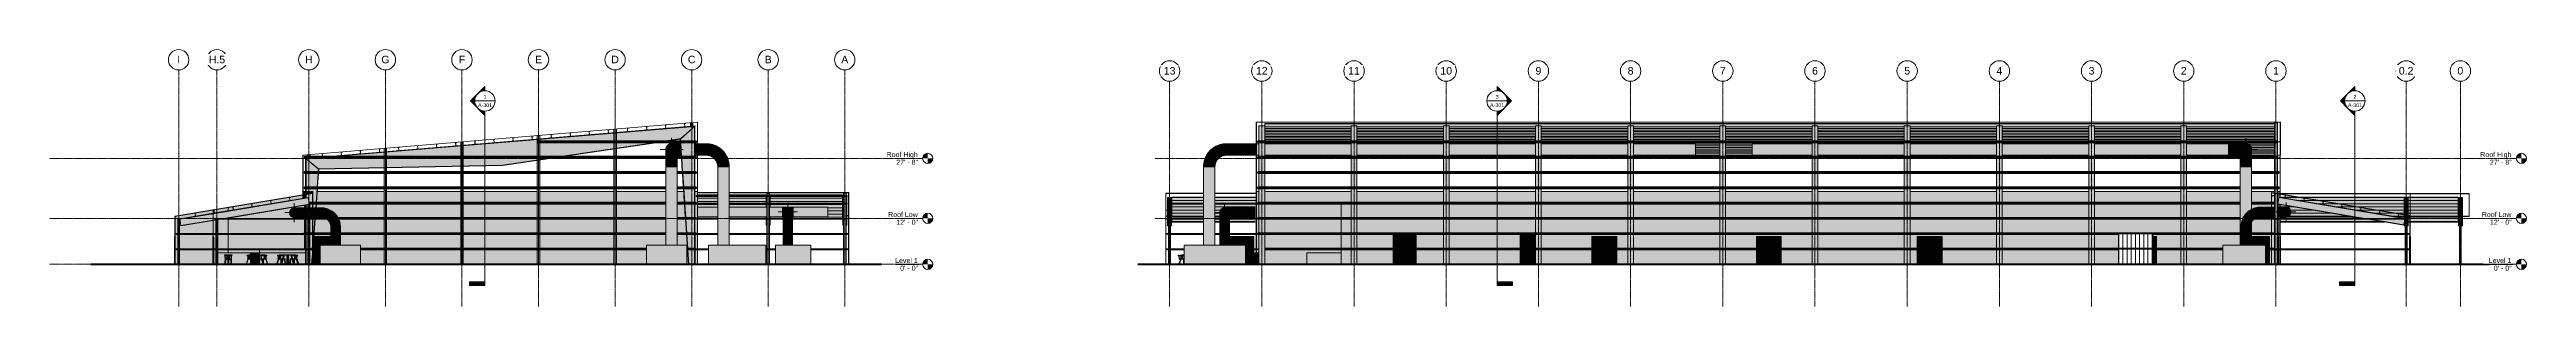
# Model space of a CAD drawing. Header units: inches. Extents: x 20426 to 36348, y -461 to 673.
# Drawn here: x 28584 to 36348, y -132 to 673 of the extents above; entities that cross this region are included whole.
import ezdxf

# ---------------------------------------------------------------- set-up
doc = ezdxf.new("R2010")
doc.units = ezdxf.units.IN
doc.header["$MEASUREMENT"] = 0
for name, pattern in [('Dash 1_16_', [0.125, 0.0625, -0.0625]), ('Grid Line 1_2_', [0.875, 0.5, -0.125, 0.125, -0.125]), ('Hidden 1_8_', [0.1875, 0.125, -0.0625])]:
    doc.linetypes.add(name, pattern=pattern)
for name, color, linetype, lineweight in [('A-DOOR', 31, 'Continuous', 13), ('A-DOOR-FRAM', 31, 'Continuous', 9), ('A-DOOR-GLAZ', 31, 'Continuous', 9), ('A-FLOR-LEVL', 51, 'Continuous', 9), ('A-ROOF', 132, 'Continuous', 13), ('A-WALL', 113, 'Continuous', 13), ('C-TOPO', 7, 'Continuous', 9), ('G-ANNO-SYMB', 111, 'Continuous', 9), ('I-FURN', 30, 'Continuous', 9), ('I-WALL', 2, 'Continuous', 13), ('M-EQPM', 50, 'Continuous', 9), ('M-HVAC-DUCT', 70, 'Continuous', 9), ('M-HVAC-DUCT-ANNO', 70, 'Continuous', 9), ('M-HVAC-DUCT-CNTR', 70, 'Continuous', 9), ('Q-CASE', 31, 'Continuous', 9), ('S-BEAM', 12, 'Continuous', 9), ('S-COLS', 52, 'Continuous', 9), ('S-GRID', 1, 'Continuous', 9), ('S-GRID-IDEN', 1, 'Continuous', 9)]:
    doc.layers.add(name, color=color, linetype=linetype, lineweight=lineweight)
doc.styles.add('Arial', font='arial.ttf', dxfattribs={"height": 15.736527})
doc.styles.add('Arial_1', font='arial.ttf', dxfattribs={"height": 23.60479})
doc.styles.add('Arial_2', font='arial.ttf', dxfattribs={"height": 11.802395})

msp = doc.modelspace()

# ---------------------------------------------------------------- texts
at = {"layer": 'G-ANNO-SYMB', "char_height": 11.8, "attachment_point": 2, "line_spacing_factor": 0.938532, "style": 'Arial_2'}
for s, insert, width in [('A-301', (29949.3, 504.7), 52.416), ('1', (29949.3, 530.9), 10.944), ('A-301', (33121.9, 504.7), 52.416), ('3', (33121.9, 530.9), 10.944), ('A-301', (35810.8, 504.7), 52.416), ('2', (35810.8, 530.9), 10.944)]:
    msp.add_mtext(s, dxfattribs=dict(at, insert=insert, width=width))

# ---------------------------------------------------------------- blocks, each defined once
blk = doc.blocks.new('Girt_Z - 10_D-559340-Elevation - East')
at = {"layer": 'S-BEAM'}
h = blk.add_hatch(color=256, dxfattribs=at)
h.paths.add_polyline_path([(-21173.9, 430.8), (-21171.5, 431), (-21171.5, 431.2), (-21173.8, 431), (-21174.3, 431.5), (-21174.4, 431.4)], flags=0)
h.paths.add_polyline_path([(-21171.5, 431.2), (-21171.4, 431.2), (-21172.2, 440.8), (-21172.3, 440.8), (-21171.6, 432.4)], flags=0)
h.paths.add_polyline_path([(-21169.3, 440.6), (-21169.2, 440.7), (-21169.7, 441.2), (-21172.1, 441), (-21172.1, 440.9), (-21169.8, 441.1)], flags=0)
for p, q in [((-21174.3, 431.5), (-21174.4, 431.4)), ((-21174.4, 431.4), (-21173.9, 430.8)), ((-21173.8, 431), (-21174.3, 431.5)), ((-21171.5, 431.2), (-21173.8, 431)), ((-21172.3, 440.8), (-21171.5, 431.2)), ((-21171.4, 431.2), (-21172.2, 440.8)), ((-21169.7, 441.2), (-21172.1, 441)), ((-21172.1, 440.9), (-21169.8, 441.1)), ((-21169.8, 441.1), (-21169.3, 440.6)), ((-21169.2, 440.7), (-21169.7, 441.2)), ((-21169.3, 440.6), (-21169.2, 440.7))]:
    blk.add_line(p, q, dxfattribs=at)
for centre, radius, start, end in [((-21172.1, 440.8), 0.188, 94.76364, 184.76364), ((-21172.1, 440.8), 0.0782, 155.47121, 184.76364), ((-21172.1, 440.8), 0.0782, 96.88636, 126.17879), ((-21172.1, 440.8), 0.0782, 126.17879, 155.47121), ((-21171.5, 431.2), 0.0782, 277.806, 4.76364), ((-21171.5, 431.2), 0.188, 274.76364, 4.76364)]:
    blk.add_arc(centre, radius, start, end, dxfattribs=at)
blk = doc.blocks.new('Girt_Z - 10_D-V83-Elevation - East')
at = {"layer": 'S-BEAM'}
h = blk.add_hatch(color=256, dxfattribs=at)
h.paths.add_polyline_path([(-21233.7, 425.9), (-21231.3, 426.1), (-21231.3, 426.2), (-21233.6, 426), (-21234.1, 426.5), (-21234.2, 426.4)], flags=0)
h.paths.add_polyline_path([(-21231.3, 426.3), (-21231.1, 426.3), (-21231.9, 435.9), (-21232.1, 435.8), (-21231.3, 427.2)], flags=0)
h.paths.add_polyline_path([(-21229.1, 435.6), (-21229, 435.7), (-21229.5, 436.2), (-21231.9, 436), (-21231.9, 435.9), (-21229.6, 436.1)], flags=0)
for p, q in [((-21234.1, 426.5), (-21234.2, 426.4)), ((-21234.2, 426.4), (-21233.7, 425.9)), ((-21233.6, 426), (-21234.1, 426.5)), ((-21231.3, 426.2), (-21233.6, 426)), ((-21232.1, 435.8), (-21231.3, 426.3)), ((-21229.5, 436.2), (-21231.9, 436)), ((-21231.9, 435.9), (-21229.6, 436.1)), ((-21231.1, 426.3), (-21231.9, 435.9)), ((-21229.6, 436.1), (-21229.1, 435.6)), ((-21229, 435.7), (-21229.5, 436.2)), ((-21229.1, 435.6), (-21229, 435.7))]:
    blk.add_line(p, q, dxfattribs=at)
for centre, radius, start, end in [((-21231.9, 435.9), 0.187, 154.76364, 184.76364), ((-21231.9, 435.9), 0.187, 124.76364, 154.76364), ((-21231.9, 435.9), 0.187, 94.76364, 124.76364), ((-21231.9, 435.9), 0.0782, 96.88636, 184.76364), ((-21231.3, 426.2), 0.0782, 277.806, 4.76364), ((-21231.3, 426.2), 0.187, 274.76364, 4.76364)]:
    blk.add_arc(centre, radius, start, end, dxfattribs=at)
blk = doc.blocks.new('Girt_Z - 10_D-V84-Elevation - East')
at = {"layer": 'S-BEAM'}
h = blk.add_hatch(color=256, dxfattribs=at)
h.paths.add_polyline_path([(-21293.5, 420.9), (-21291.1, 421.1), (-21291.1, 421.2), (-21293.4, 421), (-21293.9, 421.5), (-21294, 421.4)], flags=0)
h.paths.add_polyline_path([(-21291, 421.3), (-21290.9, 421.3), (-21291.7, 430.9), (-21291.8, 430.9)], flags=0)
h.paths.add_polyline_path([(-21288.9, 430.7), (-21288.8, 430.7), (-21289.3, 431.3), (-21291.7, 431.1), (-21291.7, 431), (-21289.4, 431.1)], flags=0)
for p, q in [((-21293.9, 421.5), (-21294, 421.4)), ((-21294, 421.4), (-21293.5, 420.9)), ((-21293.4, 421), (-21293.9, 421.5)), ((-21291.1, 421.2), (-21293.4, 421)), ((-21291.8, 430.9), (-21291, 421.3)), ((-21289.3, 431.3), (-21291.7, 431.1)), ((-21291.7, 431), (-21289.4, 431.1)), ((-21290.9, 421.3), (-21291.7, 430.9)), ((-21289.4, 431.1), (-21288.9, 430.7)), ((-21288.8, 430.7), (-21289.3, 431.3)), ((-21288.9, 430.7), (-21288.8, 430.7))]:
    blk.add_line(p, q, dxfattribs=at)
for centre, radius, start, end in [((-21291.7, 430.9), 0.188, 94.76364, 184.76364), ((-21291.7, 430.9), 0.0782, 96.88636, 126.17879), ((-21291.7, 430.9), 0.0782, 126.17879, 155.47121), ((-21291.7, 430.9), 0.0782, 155.47121, 184.76364), ((-21291.1, 421.3), 0.0782, 306.79188, 4.76364), ((-21291.1, 421.3), 0.0782, 277.806, 306.79188), ((-21291.1, 421.3), 0.188, 274.76364, 304.76364), ((-21291.1, 421.3), 0.188, 334.76364, 4.76364), ((-21291.1, 421.3), 0.187, 304.76364, 334.76364)]:
    blk.add_arc(centre, radius, start, end, dxfattribs=at)
blk = doc.blocks.new('Girt_Z - 10_D-V85-Elevation - East')
at = {"layer": 'S-BEAM'}
h = blk.add_hatch(color=256, dxfattribs=at)
h.paths.add_polyline_path([(-21353.3, 415.9), (-21350.9, 416.1), (-21350.9, 416.2), (-21353.2, 416), (-21353.7, 416.5), (-21353.8, 416.4)], flags=0)
h.paths.add_polyline_path([(-21350.8, 416.3), (-21350.7, 416.3), (-21351.5, 425.9), (-21351.6, 425.9)], flags=0)
h.paths.add_polyline_path([(-21348.7, 425.7), (-21348.6, 425.7), (-21349.1, 426.3), (-21351.5, 426.1), (-21351.5, 426), (-21349.2, 426.2)], flags=0)
for p, q in [((-21353.7, 416.5), (-21353.8, 416.4)), ((-21353.8, 416.4), (-21353.3, 415.9)), ((-21353.2, 416), (-21353.7, 416.5)), ((-21350.9, 416.2), (-21353.2, 416)), ((-21351.6, 425.9), (-21350.8, 416.3)), ((-21349.1, 426.3), (-21351.5, 426.1)), ((-21351.5, 426), (-21349.2, 426.2)), ((-21350.7, 416.3), (-21351.5, 425.9)), ((-21349.2, 426.2), (-21348.7, 425.7)), ((-21348.6, 425.7), (-21349.1, 426.3)), ((-21348.7, 425.7), (-21348.6, 425.7))]:
    blk.add_line(p, q, dxfattribs=at)
for centre, radius, start, end in [((-21351.5, 425.9), 0.187, 94.76364, 184.76364), ((-21351.5, 425.9), 0.0782, 96.88636, 184.76364), ((-21350.9, 416.3), 0.0782, 277.806, 4.76364), ((-21350.9, 416.3), 0.187, 274.76364, 4.76364)]:
    blk.add_arc(centre, radius, start, end, dxfattribs=at)
blk = doc.blocks.new('Girt_Z - 10_D-V86-Elevation - East')
at = {"layer": 'S-BEAM'}
h = blk.add_hatch(color=256, dxfattribs=at)
h.paths.add_polyline_path([(-21413.1, 410.9), (-21410.7, 411.1), (-21410.7, 411.2), (-21413, 411), (-21413.5, 411.5), (-21413.6, 411.4)], flags=0)
h.paths.add_polyline_path([(-21410.6, 411.3), (-21410.5, 411.3), (-21411.3, 420.9), (-21411.4, 420.9)], flags=0)
h.paths.add_polyline_path([(-21408.5, 420.7), (-21408.4, 420.8), (-21408.9, 421.3), (-21411.3, 421.1), (-21411.3, 421), (-21408.9, 421.2)], flags=0)
for p, q in [((-21413.5, 411.5), (-21413.6, 411.4)), ((-21413.6, 411.4), (-21413.1, 410.9)), ((-21413, 411), (-21413.5, 411.5)), ((-21410.7, 411.2), (-21413, 411)), ((-21411.4, 420.9), (-21410.6, 411.3)), ((-21408.9, 421.3), (-21411.3, 421.1)), ((-21411.3, 421), (-21408.9, 421.2)), ((-21410.5, 411.3), (-21411.3, 420.9)), ((-21408.4, 420.8), (-21408.9, 421.3)), ((-21408.9, 421.2), (-21408.5, 420.7)), ((-21408.5, 420.7), (-21408.4, 420.8))]:
    blk.add_line(p, q, dxfattribs=at)
for centre, radius, start, end in [((-21411.2, 420.9), 0.188, 94.76364, 184.76364), ((-21411.2, 420.9), 0.0782, 96.88636, 184.76364), ((-21410.7, 411.3), 0.0782, 277.806, 4.76364), ((-21410.7, 411.3), 0.188, 274.76364, 334.76364), ((-21410.7, 411.3), 0.188, 334.76364, 4.76364)]:
    blk.add_arc(centre, radius, start, end, dxfattribs=at)
blk = doc.blocks.new('Girt_Z - 10_D-V87-Elevation - East')
at = {"layer": 'S-BEAM'}
h = blk.add_hatch(color=256, dxfattribs=at)
h.paths.add_polyline_path([(-21472.8, 405.9), (-21470.5, 406.1), (-21470.5, 406.2), (-21472.8, 406), (-21473.3, 406.5), (-21473.4, 406.5)], flags=0)
h.paths.add_polyline_path([(-21470.4, 406.3), (-21470.3, 406.3), (-21471.1, 415.9), (-21471.2, 415.9)], flags=0)
h.paths.add_polyline_path([(-21468.2, 415.7), (-21468.2, 415.8), (-21468.7, 416.3), (-21471.1, 416.1), (-21471, 416), (-21468.7, 416.2)], flags=0)
for p, q in [((-21473.3, 406.5), (-21473.4, 406.5)), ((-21473.4, 406.5), (-21472.8, 405.9)), ((-21472.8, 406), (-21473.3, 406.5)), ((-21470.5, 406.2), (-21472.8, 406)), ((-21471.2, 415.9), (-21470.4, 406.3)), ((-21468.7, 416.3), (-21471.1, 416.1)), ((-21470.3, 406.3), (-21471.1, 415.9)), ((-21471, 416), (-21468.7, 416.2)), ((-21468.2, 415.8), (-21468.7, 416.3)), ((-21468.7, 416.2), (-21468.2, 415.7)), ((-21468.2, 415.7), (-21468.2, 415.8))]:
    blk.add_line(p, q, dxfattribs=at)
for centre, radius, start, end in [((-21471, 415.9), 0.187, 94.76364, 184.76364), ((-21471, 415.9), 0.0782, 96.88636, 184.76364), ((-21470.5, 406.3), 0.0782, 277.806, 335.77776), ((-21470.5, 406.3), 0.187, 274.76364, 4.76364), ((-21470.5, 406.3), 0.0782, 335.77776, 4.76364)]:
    blk.add_arc(centre, radius, start, end, dxfattribs=at)
blk = doc.blocks.new('Girt_Z - 10_D-V88-Elevation - East')
at = {"layer": 'S-BEAM'}
h = blk.add_hatch(color=256, dxfattribs=at)
h.paths.add_polyline_path([(-21652.2, 391), (-21649.9, 391.2), (-21649.9, 391.3), (-21652.2, 391.1), (-21652.7, 391.6), (-21652.8, 391.5)], flags=0)
h.paths.add_polyline_path([(-21649.8, 391.4), (-21649.7, 391.4), (-21650.5, 401), (-21650.6, 401)], flags=0)
h.paths.add_polyline_path([(-21647.6, 400.8), (-21647.5, 400.8), (-21648.1, 401.4), (-21650.4, 401.2), (-21650.4, 401.1), (-21648.1, 401.3)], flags=0)
for p, q in [((-21652.7, 391.6), (-21652.8, 391.5)), ((-21652.8, 391.5), (-21652.2, 391)), ((-21652.2, 391.1), (-21652.7, 391.6)), ((-21649.9, 391.3), (-21652.2, 391.1)), ((-21650.6, 401), (-21649.8, 391.4)), ((-21649.7, 391.4), (-21650.5, 401)), ((-21648.1, 401.4), (-21650.4, 401.2)), ((-21650.4, 401.1), (-21648.1, 401.3)), ((-21647.5, 400.8), (-21648.1, 401.4)), ((-21648.1, 401.3), (-21647.6, 400.8)), ((-21647.6, 400.8), (-21647.5, 400.8))]:
    blk.add_line(p, q, dxfattribs=at)
for centre, radius, start, end in [((-21650.4, 401), 0.188, 94.76364, 184.76364), ((-21650.4, 401), 0.0782, 96.88636, 184.76364), ((-21649.9, 391.4), 0.0782, 277.806, 306.79188), ((-21649.9, 391.4), 0.188, 274.76364, 334.76364), ((-21649.9, 391.4), 0.0782, 306.79188, 4.76364), ((-21649.9, 391.4), 0.188, 334.76364, 4.76364)]:
    blk.add_arc(centre, radius, start, end, dxfattribs=at)
blk = doc.blocks.new('Girt_Z - 10_D-V89-Elevation - East')
at = {"layer": 'S-BEAM'}
h = blk.add_hatch(color=256, dxfattribs=at)
h.paths.add_polyline_path([(-21771.8, 381), (-21769.5, 381.2), (-21769.5, 381.3), (-21771.8, 381.1), (-21772.3, 381.6), (-21772.3, 381.6)], flags=0)
h.paths.add_polyline_path([(-21769.4, 381.4), (-21769.3, 381.4), (-21770.1, 391), (-21770.2, 391)], flags=0)
h.paths.add_polyline_path([(-21767.2, 390.8), (-21767.1, 390.9), (-21767.7, 391.4), (-21770, 391.2), (-21770, 391.1), (-21767.7, 391.3)], flags=0)
for p, q in [((-21770.2, 391), (-21769.4, 381.4)), ((-21769.3, 381.4), (-21770.1, 391)), ((-21767.7, 391.4), (-21770, 391.2)), ((-21770, 391.1), (-21767.7, 391.3)), ((-21767.1, 390.9), (-21767.7, 391.4)), ((-21767.7, 391.3), (-21767.2, 390.8)), ((-21767.2, 390.8), (-21767.1, 390.9)), ((-21771.8, 381.1), (-21772.3, 381.6)), ((-21772.3, 381.6), (-21772.3, 381.6)), ((-21772.3, 381.6), (-21771.8, 381)), ((-21769.5, 381.3), (-21771.8, 381.1))]:
    blk.add_line(p, q, dxfattribs=at)
for centre, radius, start, end in [((-21770, 391), 0.187, 124.76364, 184.76364), ((-21770, 391), 0.188, 94.76364, 124.76364), ((-21770, 391), 0.0782, 96.88636, 184.76364), ((-21769.5, 381.4), 0.188, 274.76364, 4.76364), ((-21769.5, 381.4), 0.0782, 277.806, 306.79188), ((-21769.5, 381.4), 0.0782, 306.79188, 335.77776), ((-21769.5, 381.4), 0.0782, 335.77776, 4.76364)]:
    blk.add_arc(centre, radius, start, end, dxfattribs=at)
blk = doc.blocks.new('Girt_Z - 10_D-V90-Elevation - East')
at = {"layer": 'S-BEAM'}
h = blk.add_hatch(color=256, dxfattribs=at)
h.paths.add_polyline_path([(-21831.6, 376), (-21829.2, 376.2), (-21829.2, 376.3), (-21831.6, 376.2), (-21832.1, 376.6), (-21832.1, 376.6)], flags=0)
h.paths.add_polyline_path([(-21829.2, 376.4), (-21829.1, 376.4), (-21829.9, 386), (-21830, 386)], flags=0)
h.paths.add_polyline_path([(-21827, 385.8), (-21826.9, 385.9), (-21827.5, 386.4), (-21829.8, 386.2), (-21829.8, 386.1), (-21827.5, 386.3)], flags=0)
for p, q in [((-21831.6, 376.2), (-21832.1, 376.6)), ((-21832.1, 376.6), (-21832.1, 376.6)), ((-21832.1, 376.6), (-21831.6, 376)), ((-21829.2, 376.3), (-21831.6, 376.2)), ((-21830, 386), (-21829.2, 376.4)), ((-21829.1, 376.4), (-21829.9, 386)), ((-21827.5, 386.4), (-21829.8, 386.2)), ((-21829.8, 386.1), (-21827.5, 386.3)), ((-21826.9, 385.9), (-21827.5, 386.4)), ((-21827.5, 386.3), (-21827, 385.8)), ((-21827, 385.8), (-21826.9, 385.9))]:
    blk.add_line(p, q, dxfattribs=at)
for centre, radius, start, end in [((-21829.8, 386), 0.187, 94.76364, 184.76364), ((-21829.8, 386), 0.0782, 96.88636, 184.76364), ((-21829.3, 376.4), 0.0782, 277.806, 4.76364), ((-21829.3, 376.4), 0.187, 304.76364, 4.76364), ((-21829.3, 376.4), 0.187, 274.76364, 304.76364)]:
    blk.add_arc(centre, radius, start, end, dxfattribs=at)
blk = doc.blocks.new('Girt_Z - 10_D-V91-Elevation - East')
at = {"layer": 'S-BEAM'}
h = blk.add_hatch(color=256, dxfattribs=at)
h.paths.add_polyline_path([(-21891.4, 371.1), (-21889, 371.3), (-21889, 371.4), (-21891.4, 371.2), (-21891.8, 371.7), (-21891.9, 371.6)], flags=0)
h.paths.add_polyline_path([(-21889, 371.4), (-21888.9, 371.5), (-21889.7, 381), (-21889.8, 381)], flags=0)
h.paths.add_polyline_path([(-21886.8, 380.8), (-21886.7, 380.9), (-21887.2, 381.4), (-21889.6, 381.2), (-21889.6, 381.1), (-21887.3, 381.3)], flags=0)
for p, q in [((-21891.8, 371.7), (-21891.9, 371.6)), ((-21891.9, 371.6), (-21891.4, 371.1)), ((-21891.4, 371.2), (-21891.8, 371.7)), ((-21889, 371.4), (-21891.4, 371.2)), ((-21889.8, 381), (-21889, 371.4)), ((-21888.9, 371.5), (-21889.7, 381)), ((-21887.2, 381.4), (-21889.6, 381.2)), ((-21889.6, 381.1), (-21887.3, 381.3)), ((-21887.3, 381.3), (-21886.8, 380.8)), ((-21886.7, 380.9), (-21887.2, 381.4)), ((-21886.8, 380.8), (-21886.7, 380.9))]:
    blk.add_line(p, q, dxfattribs=at)
for centre, radius, start, end in [((-21889.6, 381.1), 0.188, 94.76364, 184.76364), ((-21889.6, 381.1), 0.0782, 96.88636, 155.47121), ((-21889.6, 381.1), 0.0782, 155.47121, 184.76364), ((-21889.1, 371.4), 0.188, 274.76364, 4.76364), ((-21889.1, 371.4), 0.0782, 277.806, 4.76364)]:
    blk.add_arc(centre, radius, start, end, dxfattribs=at)
blk = doc.blocks.new('Girt_Z - 10_D-V92-Elevation - East')
at = {"layer": 'S-BEAM'}
h = blk.add_hatch(color=256, dxfattribs=at)
h.paths.add_polyline_path([(-21951.2, 366.1), (-21948.8, 366.3), (-21948.8, 366.4), (-21951.1, 366.2), (-21951.6, 366.7), (-21951.7, 366.6)], flags=0)
h.paths.add_polyline_path([(-21948.8, 366.5), (-21948.7, 366.5), (-21949.5, 376.1), (-21949.6, 376.1), (-21949.4, 373.7)], flags=0)
h.paths.add_polyline_path([(-21946.6, 375.8), (-21946.5, 375.9), (-21947, 376.5), (-21949.4, 376.3), (-21949.4, 376.1), (-21947.1, 376.3)], flags=0)
for p, q in [((-21951.6, 366.7), (-21951.7, 366.6)), ((-21951.7, 366.6), (-21951.2, 366.1)), ((-21951.1, 366.2), (-21951.6, 366.7)), ((-21948.8, 366.4), (-21951.1, 366.2)), ((-21949.6, 376.1), (-21948.8, 366.5)), ((-21948.7, 366.5), (-21949.5, 376.1)), ((-21947, 376.5), (-21949.4, 376.3)), ((-21949.4, 376.1), (-21947.1, 376.3)), ((-21947.1, 376.3), (-21946.6, 375.8)), ((-21946.5, 375.9), (-21947, 376.5)), ((-21946.6, 375.8), (-21946.5, 375.9))]:
    blk.add_line(p, q, dxfattribs=at)
for centre, radius, start, end in [((-21949.4, 376.1), 0.187, 94.76364, 184.76364), ((-21949.4, 376.1), 0.0782, 126.17879, 184.76364), ((-21949.4, 376.1), 0.0782, 96.88636, 126.17879), ((-21948.8, 366.5), 0.0782, 277.806, 4.76364), ((-21948.8, 366.5), 0.187, 274.76364, 4.76364)]:
    blk.add_arc(centre, radius, start, end, dxfattribs=at)
blk = doc.blocks.new('Girt_Z - 10_D-V93-Elevation - East')
at = {"layer": 'S-BEAM'}
h = blk.add_hatch(color=256, dxfattribs=at)
h.paths.add_polyline_path([(-22190.4, 346.1), (-22188, 346.3), (-22188, 346.4), (-22190.4, 346.3), (-22190.8, 346.8), (-22190.9, 346.7), (-22190.5, 346.3)], flags=0)
h.paths.add_polyline_path([(-22187.9, 346.5), (-22187.8, 346.5), (-22188.6, 356.1), (-22188.7, 356.1)], flags=0)
h.paths.add_polyline_path([(-22185.8, 355.9), (-22185.7, 356), (-22186.2, 356.5), (-22188.6, 356.3), (-22188.6, 356.2), (-22186.2, 356.4)], flags=0)
for p, q in [((-22190.8, 346.8), (-22190.9, 346.7)), ((-22190.9, 346.7), (-22190.4, 346.1)), ((-22190.3, 346.3), (-22190.8, 346.8)), ((-22188, 346.4), (-22190.3, 346.3)), ((-22188.7, 356.1), (-22187.9, 346.5)), ((-22186.2, 356.5), (-22188.6, 356.3)), ((-22188.6, 356.2), (-22186.2, 356.4)), ((-22187.8, 346.5), (-22188.6, 356.1)), ((-22185.7, 356), (-22186.2, 356.5)), ((-22186.2, 356.4), (-22185.8, 355.9)), ((-22185.8, 355.9), (-22185.7, 356))]:
    blk.add_line(p, q, dxfattribs=at)
for centre, radius, start, end in [((-22188.6, 356.1), 0.187, 124.76364, 154.76364), ((-22188.6, 356.1), 0.188, 94.76364, 124.76364), ((-22188.6, 356.1), 0.188, 154.76364, 184.76364), ((-22188.6, 356.1), 0.0782, 96.88636, 184.76364), ((-22188, 346.5), 0.0782, 277.806, 335.77776), ((-22188, 346.5), 0.188, 274.76364, 4.76364), ((-22188, 346.5), 0.0782, 335.77776, 4.76364)]:
    blk.add_arc(centre, radius, start, end, dxfattribs=at)
blk = doc.blocks.new('Girt_Z - 10_D-V94-Elevation - East')
at = {"layer": 'S-BEAM'}
h = blk.add_hatch(color=256, dxfattribs=at)
h.paths.add_polyline_path([(-22250.2, 341.2), (-22247.8, 341.4), (-22247.8, 341.5), (-22250.1, 341.3), (-22250.6, 341.8), (-22250.7, 341.7)], flags=0)
h.paths.add_polyline_path([(-22247.7, 341.5), (-22247.6, 341.6), (-22248.4, 351.1), (-22248.5, 351.1), (-22248.1, 346.3)], flags=0)
h.paths.add_polyline_path([(-22245.6, 350.9), (-22245.5, 351), (-22246, 351.5), (-22248.4, 351.3), (-22248.4, 351.2), (-22246, 351.4)], flags=0)
for p, q in [((-22250.6, 341.8), (-22250.7, 341.7)), ((-22250.7, 341.7), (-22250.2, 341.2)), ((-22250.1, 341.3), (-22250.6, 341.8)), ((-22247.8, 341.5), (-22250.1, 341.3)), ((-22248.5, 351.1), (-22247.7, 341.5)), ((-22246, 351.5), (-22248.4, 351.3)), ((-22248.4, 351.2), (-22246, 351.4)), ((-22247.6, 341.6), (-22248.4, 351.1)), ((-22245.5, 351), (-22246, 351.5)), ((-22246, 351.4), (-22245.6, 350.9)), ((-22245.6, 350.9), (-22245.5, 351))]:
    blk.add_line(p, q, dxfattribs=at)
for centre, radius, start, end in [((-22248.3, 351.2), 0.187, 124.76364, 154.76364), ((-22248.3, 351.2), 0.187, 94.76364, 124.76364), ((-22248.3, 351.2), 0.187, 154.76364, 184.76364), ((-22248.3, 351.2), 0.0782, 96.88636, 184.76364), ((-22247.8, 341.5), 0.187, 274.76364, 4.76364), ((-22247.8, 341.5), 0.0782, 277.806, 306.79188), ((-22247.8, 341.5), 0.0782, 306.79188, 335.77776), ((-22247.8, 341.5), 0.0782, 335.77776, 4.76364)]:
    blk.add_arc(centre, radius, start, end, dxfattribs=at)
blk = doc.blocks.new('Girt_Z - 10_D-V95-Elevation - East')
at = {"layer": 'S-BEAM'}
h = blk.add_hatch(color=256, dxfattribs=at)
h.paths.add_polyline_path([(-22307.6, 339), (-22307.6, 339), (-22308.2, 346.2), (-22308.3, 346.2), (-22307.7, 339)], flags=0)
h.paths.add_polyline_path([(-22305.3, 345.9), (-22305.3, 346), (-22305.8, 346.6), (-22308.2, 346.4), (-22308.1, 346.3), (-22305.8, 346.4), (-22305.7, 346.3)], flags=0)
for p, q in [((-22308.3, 346.2), (-22307.7, 339)), ((-22305.8, 346.6), (-22308.2, 346.4)), ((-22307.6, 339), (-22308.2, 346.2)), ((-22308.1, 346.3), (-22305.8, 346.4)), ((-22305.3, 346), (-22305.8, 346.6)), ((-22305.8, 346.4), (-22305.3, 345.9)), ((-22305.3, 345.9), (-22305.3, 346))]:
    blk.add_line(p, q, dxfattribs=at)
for radius, start in [(0.188, 94.76364), (0.0782, 96.88636)]:
    blk.add_arc((-22308.1, 346.2), radius, start, 184.76364, dxfattribs=at)
blk = doc.blocks.new('Family7 - Family7-557687-Elevation - East')
at = {"layer": 'S-BEAM'}
h = blk.add_hatch(color=256, dxfattribs=at)
h.paths.add_polyline_path([(-22358.8, 330.9), (-22332.8, 333), (-22347.8, 333), (-22360.1, 332)], flags=0)
h.paths.add_polyline_path([(-22276.3, 339), (-22261.2, 339), (-21140.5, 432.4), (-21139, 433.8), (-22259.2, 340.4)], flags=0)
h = blk.add_hatch(color=256, dxfattribs=at)
h.paths.add_polyline_path([(-22321.2, 299.1), (-22319.7, 299.1), (-22319.7, 299.3), (-22319.5, 299.1), (-22114, 303.4), (-22114, 333), (-22332.8, 333), (-22358.8, 330.9), (-22321.5, 299.3)], flags=0)
h.paths.add_polyline_path([(-22106.1, 303.6), (-21874, 308.4), (-21874, 333), (-22106.1, 333), (-22106.1, 311.2)], flags=0)
h.paths.add_polyline_path([(-21866.1, 308.6), (-21743, 311.2), (-21634, 327.3), (-21634, 333), (-21866.1, 333), (-21866.1, 311.2)], flags=0)
h.paths.add_polyline_path([(-21626.1, 328.5), (-21595.3, 333), (-21626.1, 333)], flags=0)
h.paths.add_polyline_path([(-21721.2, 339), (-21634, 339), (-21634, 391.2), (-21866.1, 371.9), (-21866.1, 339), (-21743.1, 339)], flags=0)
h.paths.add_polyline_path([(-22143, 339), (-22114, 339), (-22114, 351.2), (-22261.2, 339), (-22181.8, 339)], flags=0)
h.paths.add_polyline_path([(-21555, 339), (-21394, 362.8), (-21394, 381), (-21626.1, 381), (-21626.1, 339), (-21562, 339)], flags=0)
h.paths.add_polyline_path([(-21949.4, 339), (-21874, 339), (-21874, 371.2), (-22106.1, 351.9), (-22106.1, 339), (-22026.8, 339)], flags=0)
h.paths.add_polyline_path([(-21386.1, 364), (-21270.8, 381), (-21386.1, 381)], flags=0)
h.paths.add_polyline_path([(-21562, 387), (-21394, 387), (-21394, 411.2), (-21626.1, 391.9), (-21626.1, 387), (-21600.8, 387)], flags=0)
h.paths.add_polyline_path([(-21386.1, 387), (-21230.5, 387), (-21183.6, 393.9), (-21141.3, 431.7), (-21141.3, 432.3), (-21386.1, 411.9), (-21386.1, 392.4)], flags=0)
h = blk.add_hatch(color=256, dxfattribs=at)
h.paths.add_polyline_path([(-22319.8, 297.9), (-21743, 309.9), (-21586.8, 333), (-21595.3, 333), (-21743.1, 311.2), (-22321.2, 299.1)], flags=0)
h.paths.add_polyline_path([(-21555, 339), (-21546.5, 339), (-21262.2, 381), (-21270.8, 381), (-21505.6, 346.3)], flags=0)
h.paths.add_polyline_path([(-21230.5, 387), (-21221.9, 387), (-21185.3, 392.4), (-21183.6, 393.9), (-21213.4, 389.5)], flags=0)
for p, q in [((-21139, 433.8), (-22276.3, 339)), ((-22261.2, 339), (-21140.5, 432.4)), ((-21183.6, 393.9), (-21230.5, 387)), ((-21221.9, 387), (-21185.3, 392.4)), ((-21185.3, 392.4), (-21183.6, 393.9)), ((-21183.6, 393.9), (-21141.3, 431.7)), ((-21140.5, 432.4), (-21139, 433.8)), ((-22347.8, 333), (-22360.1, 332)), ((-22360.1, 332), (-22358.8, 330.9)), ((-22358.8, 330.9), (-22332.8, 333)), ((-22358.8, 330.9), (-22321.2, 299.1)), ((-21743.1, 311.2), (-22321.2, 299.1)), ((-21595.3, 333), (-21743.1, 311.2)), ((-21743, 309.9), (-21586.8, 333)), ((-21270.8, 381), (-21555, 339)), ((-21546.5, 339), (-21262.2, 381)), ((-22321.2, 299.1), (-22319.8, 297.9)), ((-22319.8, 297.9), (-21743, 309.9))]:
    blk.add_line(p, q, dxfattribs=at)
blk = doc.blocks.new('Girt_Z - 10_D-559341-Elevation - East')
at = {"layer": 'S-BEAM'}
h = blk.add_hatch(color=256, dxfattribs=at)
h.paths.add_polyline_path([(-22411.7, 199.7), (-22409.4, 200.1), (-22409.4, 200.2), (-22411.7, 199.8), (-22412.2, 200.3), (-22412.3, 200.2)], flags=0)
h.paths.add_polyline_path([(-22409.3, 200.3), (-22409.2, 200.3), (-22410.8, 209.8), (-22410.9, 209.8), (-22410.5, 207.5)], flags=0)
h.paths.add_polyline_path([(-22407.9, 209.8), (-22407.8, 209.9), (-22408.4, 210.4), (-22410.8, 210), (-22410.7, 209.9), (-22408.4, 210.3)], flags=0)
for p, q in [((-22412.2, 200.3), (-22412.3, 200.2)), ((-22412.3, 200.2), (-22411.7, 199.7)), ((-22411.7, 199.8), (-22412.2, 200.3)), ((-22409.4, 200.2), (-22411.7, 199.8)), ((-22410.9, 209.8), (-22409.3, 200.3)), ((-22408.4, 210.4), (-22410.8, 210)), ((-22409.2, 200.3), (-22410.8, 209.8)), ((-22410.7, 209.9), (-22408.4, 210.3)), ((-22407.8, 209.9), (-22408.4, 210.4)), ((-22408.4, 210.3), (-22407.9, 209.8)), ((-22407.9, 209.8), (-22407.8, 209.9))]:
    blk.add_line(p, q, dxfattribs=at)
for centre, radius, start, end in [((-22410.7, 209.8), 0.188, 99.46232, 189.46232), ((-22410.7, 209.8), 0.0782, 101.58504, 189.46232), ((-22409.4, 200.3), 0.0782, 282.50468, 9.46232), ((-22409.4, 200.3), 0.187, 279.46232, 9.46232)]:
    blk.add_arc(centre, radius, start, end, dxfattribs=at)
blk = doc.blocks.new('Girt_Z - 10_D-V96-Elevation - East')
at = {"layer": 'S-BEAM'}
h = blk.add_hatch(color=256, dxfattribs=at)
h.paths.add_polyline_path([(-22707.6, 150.4), (-22705.3, 150.8), (-22705.3, 150.9), (-22707.6, 150.5), (-22708.1, 151), (-22708.2, 150.9)], flags=0)
h.paths.add_polyline_path([(-22705.2, 151), (-22705.1, 151), (-22706.7, 160.5), (-22706.8, 160.5)], flags=0)
h.paths.add_polyline_path([(-22703.8, 160.5), (-22703.8, 160.6), (-22704.3, 161.1), (-22706.7, 160.7), (-22706.7, 160.6), (-22704.4, 161)], flags=0)
for p, q in [((-22706.8, 160.5), (-22705.2, 151)), ((-22704.3, 161.1), (-22706.7, 160.7)), ((-22706.7, 160.6), (-22704.4, 161)), ((-22705.1, 151), (-22706.7, 160.5)), ((-22704.4, 161), (-22703.8, 160.5)), ((-22703.8, 160.6), (-22704.3, 161.1)), ((-22703.8, 160.5), (-22703.8, 160.6)), ((-22708.1, 151), (-22708.2, 150.9)), ((-22708.2, 150.9), (-22707.6, 150.4)), ((-22707.6, 150.5), (-22708.1, 151)), ((-22705.3, 150.9), (-22707.6, 150.5))]:
    blk.add_line(p, q, dxfattribs=at)
for centre, radius, start, end in [((-22706.6, 160.5), 0.188, 99.46232, 189.46232), ((-22706.6, 160.5), 0.0782, 101.58504, 189.46232), ((-22705.3, 151), 0.0782, 282.50468, 9.46232), ((-22705.3, 151), 0.187, 279.46232, 9.46232)]:
    blk.add_arc(centre, radius, start, end, dxfattribs=at)
blk = doc.blocks.new('HSS-Hollow Structural Section-Column - HSS6X6X1_4-556719-Elevation - East')
at = {"layer": 'S-COLS'}
for points in [[(-22760.8, 0), (-22760.6, 0), (-22760.6, 144), (-22761.1, 144), (-22761.1, 0), (-22761, 0)], [(-22755.5, 0), (-22755.5, 144), (-22760.6, 144), (-22760.6, 0)], [(-22755.3, 0), (-22755.1, 0), (-22755.1, 144), (-22755.5, 144), (-22755.5, 0)]]:
    blk.add_hatch(color=256, dxfattribs=at).paths.add_polyline_path(points, flags=0)
for p, q in [((-22761.1, 144), (-22761.1, 0)), ((-22760.6, 144), (-22761.1, 144)), ((-22755.5, 144), (-22760.6, 144)), ((-22755.1, 144), (-22755.5, 144)), ((-22755.1, 0), (-22755.1, 144))]:
    blk.add_line(p, q, dxfattribs=at)
at = {"layer": 'S-COLS', "linetype": 'Hidden 1_8_'}
for p, q in [((-22760.8, 0), (-22760.8, 144)), ((-22755.3, 144), (-22755.3, 0))]:
    blk.add_line(p, q, dxfattribs=at)
blk = doc.blocks.new('W-Wide Flange - W21X166-556722-Elevation - East')
at = {"layer": 'S-BEAM'}
for points in [[(-22754.3, 141.2), (-22650.3, 158.6), (-22650.3, 160), (-22754.6, 142.6)], [(-22754.2, 140.4), (-22650.3, 157.7), (-22650.3, 158.6), (-22754.3, 141.2), (-22754.2, 140.6)], [(-22751.2, 122.6), (-22650.3, 139.4), (-22650.3, 157.7), (-22754.2, 140.4)], [(-22650.3, 158.6), (-22351.7, 208.4), (-22351.9, 209.7), (-22650.3, 160)], [(-22650.3, 157.7), (-22351.5, 207.5), (-22351.7, 208.4), (-22650.3, 158.5), (-22650.3, 157.8)], [(-22650.3, 139.4), (-22641.1, 141), (-22645.1, 141), (-22645.1, 144.1), (-22622.5, 144.1), (-22348.6, 189.7), (-22351.6, 207.5), (-22650.3, 157.7), (-22650.3, 145.7)], [(-22751.1, 121.7), (-22650.3, 138.6), (-22650.3, 139.4), (-22751.2, 122.6), (-22751.1, 121.8)], [(-22750.9, 120.4), (-22650.3, 137.1), (-22650.3, 138.5), (-22751.1, 121.7)]]:
    blk.add_hatch(color=256, dxfattribs=at).paths.add_polyline_path(points, flags=0)
h = blk.add_hatch(color=256, dxfattribs=at)
h.paths.add_polyline_path([(-22650.3, 138.5), (-22641.1, 140.1), (-22641.1, 141), (-22650.3, 139.4), (-22650.3, 138.5)], flags=0)
h.paths.add_polyline_path([(-22622.1, 144.1), (-22617.1, 144.1), (-22348.4, 188.9), (-22348.6, 189.7), (-22622.5, 144.1)], flags=0)
h = blk.add_hatch(color=256, dxfattribs=at)
h.paths.add_polyline_path([(-22650.3, 137.1), (-22627.2, 141), (-22635.4, 141), (-22650.3, 138.5)], flags=0)
h.paths.add_polyline_path([(-22608.9, 144.1), (-22348.2, 187.5), (-22348.4, 188.8), (-22617.1, 144.1)], flags=0)
for p, q in [((-22754.6, 142.6), (-22650.3, 160)), ((-22754.3, 141.2), (-22650.3, 158.6)), ((-22650.3, 160), (-22351.9, 209.7)), ((-22650.3, 158.6), (-22351.7, 208.4)), ((-22617.1, 144.1), (-22348.4, 188.8)), ((-22608.9, 144.1), (-22348.2, 187.5)), ((-22351.9, 209.7), (-22351.7, 208.4)), ((-22351.7, 208.4), (-22351.5, 207.5)), ((-22351.5, 207.5), (-22348.6, 189.7)), ((-22348.6, 189.7), (-22348.4, 188.8)), ((-22348.4, 188.8), (-22348.2, 187.5)), ((-22754.3, 141.2), (-22754.6, 142.6)), ((-22754.2, 140.4), (-22754.3, 141.2)), ((-22751.2, 122.6), (-22754.2, 140.4)), ((-22751.1, 121.7), (-22751.2, 122.6)), ((-22751.1, 121.7), (-22650.3, 138.5)), ((-22750.9, 120.4), (-22751.1, 121.7)), ((-22750.9, 120.4), (-22650.3, 137.1)), ((-22650.3, 138.5), (-22635.4, 141)), ((-22650.3, 137.1), (-22627.1, 141))]:
    blk.add_line(p, q, dxfattribs=at)
blk = doc.blocks.new('HSS-Hollow Structural Section-Column - HSS6X6X1_4-556723-Elevation - East')
at = {"layer": 'S-COLS', "linetype": 'Hidden 1_8_'}
for p, q in [((-22352.8, 186.7), (-22352.8, 144.1)), ((-22347.3, 144.1), (-22347.3, 186.7)), ((-22352.8, 141), (-22352.8, 96.1)), ((-22352.8, 93), (-22352.8, 48.1)), ((-22347.3, 96.1), (-22347.3, 141)), ((-22347.3, 48.1), (-22347.3, 93)), ((-22352.8, 45), (-22352.8, 0)), ((-22347.3, 0), (-22347.3, 45))]:
    blk.add_line(p, q, dxfattribs=at)
blk = doc.blocks.new('Round Elbow - 1_5 D-363045-Elevation - East')
at = {"layer": 'M-HVAC-DUCT'}
for points in [[(-22389.2, 162), (-22353.1, 162), (-22353.1, 177), (-22395.6, 177), (-22398.5, 176.7), (-22400.8, 176.1), (-22403.1, 175), (-22405.3, 173.4), (-22407.1, 171.6), (-22408.8, 169.2), (-22409.7, 167.1), (-22410.4, 164.6), (-22410.6, 162), (-22393.1, 162)], [(-22385.2, 147), (-22353.1, 147), (-22353.1, 162), (-22410.6, 162), (-22410.4, 159.4), (-22409.7, 156.9), (-22408.6, 154.5), (-22407.1, 152.4), (-22405.2, 150.5), (-22403.1, 149), (-22400.8, 147.9), (-22398, 147.2), (-22395.4, 147), (-22387, 147)]]:
    blk.add_hatch(color=256, dxfattribs=at).paths.add_polyline_path(points, flags=0)
at = {"layer": 'M-HVAC-DUCT', "flags": 128}
for points in [[(-22353, 177), (-22354.2, 177), (-22356, 177), (-22357.8, 177), (-22359.6, 177), (-22361.3, 177), (-22363.1, 177), (-22364.8, 177), (-22366.5, 177), (-22368.1, 177), (-22369.8, 177), (-22371.4, 177), (-22373, 177), (-22374.5, 177), (-22376, 177), (-22377.5, 177), (-22378.9, 177), (-22380.3, 177), (-22381.6, 177), (-22382.9, 177), (-22384.1, 177), (-22385.3, 177), (-22386.4, 177), (-22387.5, 177), (-22388.5, 177), (-22389.4, 177), (-22390.3, 177), (-22391.1, 177), (-22391.9, 177), (-22392.6, 177), (-22393.2, 177), (-22393.7, 177), (-22394.2, 177), (-22394.6, 177), (-22395, 177), (-22395.2, 177), (-22395.4, 177), (-22395.6, 177), (-22395.6, 177), (-22395.6, 177)], [(-22395.6, 147), (-22395.6, 147), (-22395.5, 147), (-22395.3, 147), (-22395, 147), (-22394.7, 147), (-22394.3, 147), (-22393.9, 147), (-22393.3, 147), (-22392.7, 147), (-22392.1, 147), (-22391.3, 147), (-22390.5, 147), (-22389.7, 147), (-22388.8, 147), (-22387.8, 147), (-22386.7, 147), (-22385.6, 147), (-22384.5, 147), (-22383.2, 147), (-22382, 147), (-22380.7, 147), (-22379.3, 147), (-22377.9, 147), (-22376.4, 147), (-22374.9, 147), (-22373.4, 147), (-22371.8, 147), (-22370.2, 147), (-22368.6, 147), (-22366.9, 147), (-22365.2, 147), (-22363.5, 147), (-22361.8, 147), (-22360, 147), (-22358.3, 147), (-22356.5, 147), (-22354.7, 147), (-22353.1, 147)]]:
    blk.add_lwpolyline(points, dxfattribs=at)
at = {"layer": 'M-HVAC-DUCT'}
for start, end in [(110, 180), (180, 270), (90, 100)]:
    blk.add_arc((-22395.6, 162), 15, start, end, dxfattribs=at)
blk = doc.blocks.new('Round Elbow - 1_5 D-V97-Elevation - East')
at = {"layer": 'M-HVAC-DUCT'}
for points in [[(-22254.5, 117), (-22251, 117), (-22251.3, 122.8), (-22252, 127.8), (-22253.1, 132.5), (-22254.6, 137.5), (-22256.6, 142.4), (-22259.2, 147.3), (-22262.2, 151.8), (-22265.3, 155.9), (-22268.9, 159.7), (-22272.8, 163.3), (-22277, 166.4), (-22281.2, 169), (-22285.7, 171.4), (-22290.5, 173.4), (-22295.5, 175), (-22300.6, 176.1), (-22305.8, 176.8), (-22311, 177), (-22311, 162), (-22306.3, 161.8), (-22301.7, 161), (-22297.1, 159.8), (-22292.7, 158.1), (-22288.3, 155.8), (-22284.6, 153.4), (-22280.9, 150.4), (-22277.6, 147.1), (-22274.6, 143.4), (-22272, 139.5), (-22269.9, 135.2), (-22268.2, 130.9), (-22267, 126.4), (-22266.3, 121.7), (-22266, 117), (-22256.4, 117)], [(-22271.1, 117), (-22266, 117), (-22266.3, 121.7), (-22267.1, 126.6), (-22268.2, 130.9), (-22269.9, 135.3), (-22272, 139.5), (-22274.6, 143.5), (-22277.6, 147.1), (-22280.9, 150.4), (-22284.6, 153.4), (-22288.5, 156), (-22293.1, 158.3), (-22297.1, 159.8), (-22301.7, 161), (-22306.3, 161.8), (-22311, 162), (-22311, 147), (-22307.4, 146.8), (-22303.8, 146.1), (-22300.4, 145.1), (-22297.1, 143.6), (-22294, 141.7), (-22291.1, 139.5), (-22288.3, 136.5), (-22286.3, 134), (-22284.5, 130.9), (-22283, 127.6), (-22281.9, 124.2), (-22281.2, 120.6), (-22281, 117), (-22271.2, 117)]]:
    blk.add_hatch(color=256, dxfattribs=at).paths.add_polyline_path(points, flags=0)
for p, q in [((-22311, 162), (-22311, 177)), ((-22311, 147), (-22311, 162)), ((-22266, 117), (-22281, 117)), ((-22251, 117), (-22266, 117))]:
    blk.add_line(p, q, dxfattribs=at)
at = {"layer": 'M-HVAC-DUCT', "flags": 128}
for points in [[(-22251, 117), (-22251.1, 119.4), (-22251.2, 121.8), (-22251.4, 124.2), (-22251.8, 126.6), (-22252.2, 128.9), (-22252.7, 131.3), (-22253.4, 133.6), (-22254.1, 135.9), (-22254.9, 138.1), (-22255.8, 140.4), (-22256.7, 142.6), (-22257.8, 144.7), (-22258.9, 146.8), (-22260.2, 148.9), (-22261.5, 150.9), (-22262.9, 152.8), (-22264.4, 154.7), (-22265.9, 156.6), (-22267.5, 158.3), (-22269.2, 160), (-22271, 161.7), (-22272.8, 163.2), (-22274.7, 164.7), (-22276.6, 166.2), (-22278.6, 167.5), (-22280.6, 168.7), (-22282.7, 169.9), (-22284.9, 171), (-22287.1, 172), (-22289.3, 172.9), (-22291.5, 173.7), (-22293.8, 174.5), (-22296.1, 175.1), (-22298.5, 175.7), (-22300.8, 176.1), (-22303.2, 176.5), (-22305.6, 176.8), (-22308, 176.9), (-22310.4, 177), (-22311, 177)], [(-22311, 147), (-22309.8, 147), (-22308.6, 146.9), (-22307.4, 146.8), (-22306.2, 146.6), (-22305.1, 146.4), (-22303.9, 146.1), (-22302.7, 145.8), (-22301.6, 145.5), (-22300.4, 145.1), (-22299.3, 144.6), (-22298.2, 144.1), (-22297.2, 143.6), (-22296.1, 143), (-22295.1, 142.4), (-22294.1, 141.8), (-22293.1, 141.1), (-22292.2, 140.3), (-22291.2, 139.6), (-22290.3, 138.7), (-22289.5, 137.9), (-22288.7, 137), (-22287.9, 136.1), (-22287.1, 135.2), (-22286.4, 134.2), (-22285.8, 133.2), (-22285.1, 132.2), (-22284.6, 131.1), (-22284, 130.1), (-22283.5, 129), (-22283.1, 127.9), (-22282.6, 126.7), (-22282.3, 125.6), (-22282, 124.4), (-22281.7, 123.3), (-22281.5, 122.1), (-22281.3, 120.9), (-22281.1, 119.7), (-22281.1, 118.5), (-22281, 117.3), (-22281, 117)]]:
    blk.add_lwpolyline(points, dxfattribs=at)
blk = doc.blocks.new('Round Tee - Standard-364261-Elevation - East')
at = {"layer": 'M-HVAC-DUCT'}
h = blk.add_hatch(color=256, dxfattribs=at)
h.paths.add_polyline_path([(-20865.6, 164), (-20863.6, 164), (-20863.5, 165.8), (-20863.3, 166.9), (-20863.1, 168), (-20862.7, 169.1), (-20861.6, 171.6), (-20860.9, 172.6), (-20860.6, 173.1), (-20859.6, 174.2), (-20858.3, 175.5), (-20855.8, 177.2), (-20854.8, 177.7), (-20853.3, 178.3), (-20851.7, 178.7), (-20850.2, 178.9), (-20848.6, 179), (-20865.6, 179), (-20865.6, 164.6)], flags=0)
h.paths.add_polyline_path([(-20833.6, 164), (-20831.6, 164), (-20831.6, 179), (-20847.9, 179), (-20846.3, 178.8), (-20844.8, 178.5), (-20843.3, 178), (-20841.7, 177.3), (-20840.3, 176.5), (-20838.9, 175.4), (-20837.7, 174.2), (-20836.5, 172.8), (-20835.6, 171.4), (-20835.2, 170.7), (-20834.7, 169.6), (-20834.3, 168.5), (-20834.1, 167.6), (-20833.9, 166.5), (-20833.8, 166), (-20833.7, 164.6)], flags=0)
h = blk.add_hatch(color=256, dxfattribs=at)
h.paths.add_polyline_path([(-20863.6, 149), (-20863.6, 149), (-20863.6, 164), (-20865.6, 164), (-20865.6, 149), (-20864.9, 149)], flags=0)
h.paths.add_polyline_path([(-20831.6, 149), (-20831.6, 164), (-20833.6, 164), (-20833.6, 149)], flags=0)
for p, q in [((-20848.6, 179), (-20865.6, 179)), ((-20865.6, 164), (-20865.6, 179)), ((-20865.6, 149), (-20865.6, 164)), ((-20831.6, 179), (-20848.6, 179)), ((-20831.6, 179), (-20831.6, 164)), ((-20831.6, 164), (-20831.6, 149)), ((-20865.6, 149), (-20863.6, 149)), ((-20833.6, 149), (-20831.6, 149))]:
    blk.add_line(p, q, dxfattribs=at)
for points, knots in [([(-20863.4, 166.5), (-20863.4, 166.4), (-20863.5, 165.9), (-20863.6, 165.1), (-20863.6, 164.4), (-20863.6, 164)], [0.91158907, 0.91158907, 0.91158907, 0.91158907, 0.92307692, 0.96153846, 1, 1, 1, 1]), ([(-20862.8, 169.1), (-20862.9, 168.8), (-20863.1, 168), (-20863.3, 167.3), (-20863.4, 166.7)], [0.81647869, 0.81647869, 0.81647869, 0.81647869, 0.84615385, 0.90397366, 0.90397366, 0.90397366, 0.90397366]), ([(-20861.7, 171.4), (-20861.9, 171), (-20862.3, 170.3), (-20862.6, 169.5), (-20862.7, 169.2)], [0.71772833, 0.71772833, 0.71772833, 0.71772833, 0.76923077, 0.81209834, 0.81209834, 0.81209834, 0.81209834]), ([(-20860.2, 173.6), (-20860.2, 173.6), (-20860.6, 173.1), (-20861.1, 172.4), (-20861.5, 171.7), (-20861.6, 171.6)], [0.6105852, 0.6105852, 0.6105852, 0.6105852, 0.6153846, 0.6923077, 0.7106532, 0.7106532, 0.7106532, 0.7106532]), ([(-20856.2, 177), (-20856.2, 177), (-20857.2, 176.4), (-20858.5, 175.4), (-20859.7, 174.1), (-20860.1, 173.7)], [0.3803555, 0.3803555, 0.3803555, 0.3803555, 0.3846154, 0.5384615, 0.6066751, 0.6066751, 0.6066751, 0.6066751]), ([(-20853.8, 178.1), (-20854.1, 178), (-20854.9, 177.6), (-20855.7, 177.3), (-20856.1, 177)], [0.2583062, 0.2583062, 0.2583062, 0.2583062, 0.3076923, 0.3772323, 0.3772323, 0.3772323, 0.3772323]), ([(-20851.3, 178.8), (-20851.5, 178.7), (-20852.1, 178.6), (-20852.9, 178.4), (-20853.6, 178.2), (-20853.7, 178.1)], [0.1317841, 0.1317841, 0.1317841, 0.1317841, 0.1538462, 0.2307692, 0.252931, 0.252931, 0.252931, 0.252931]), ([(-20848.6, 179), (-20848.9, 179), (-20849.4, 179), (-20850.2, 178.9), (-20850.8, 178.8), (-20851.1, 178.8), (-20851.2, 178.8)], [0, 0, 0, 0, 0.0384615, 0.0769231, 0.1153846, 0.1264936, 0.1264936, 0.1264936, 0.1264936]), ([(-20843.6, 178.1), (-20844, 178.3), (-20844.8, 178.5), (-20845.6, 178.7), (-20846, 178.7)], [0.747069, 0.747069, 0.747069, 0.747069, 0.8076923, 0.8682159, 0.8682159, 0.8682159, 0.8682159]), ([(-20837.2, 173.7), (-20837.5, 174.1), (-20838.7, 175.4), (-20840.1, 176.4), (-20841.1, 177), (-20841.1, 177)], [0.3933249, 0.3933249, 0.3933249, 0.3933249, 0.4615385, 0.6153846, 0.6196445, 0.6196445, 0.6196445, 0.6196445]), ([(-20835.7, 171.6), (-20835.8, 171.7), (-20836.2, 172.4), (-20836.7, 173.1), (-20837.1, 173.6), (-20837.1, 173.6)], [0.2893468, 0.2893468, 0.2893468, 0.2893468, 0.3076923, 0.3846154, 0.3894148, 0.3894148, 0.3894148, 0.3894148]), ([(-20834.6, 169.2), (-20834.7, 169.5), (-20835, 170.3), (-20835.4, 171), (-20835.6, 171.4)], [0.18790166, 0.18790166, 0.18790166, 0.18790166, 0.23076923, 0.28227167, 0.28227167, 0.28227167, 0.28227167]), ([(-20833.9, 166.7), (-20834, 167.3), (-20834.2, 168), (-20834.4, 168.8), (-20834.5, 169)], [0.09660173, 0.09660173, 0.09660173, 0.09660173, 0.15384615, 0.18203448, 0.18203448, 0.18203448, 0.18203448]), ([(-20833.6, 164), (-20833.6, 164.4), (-20833.7, 165.1), (-20833.8, 165.9), (-20833.8, 166.4), (-20833.9, 166.5)], [0, 0, 0, 0, 0.03846154, 0.07692308, 0.08841093, 0.08841093, 0.08841093, 0.08841093])]:
    blk.add_open_spline(points, degree=3, knots=knots, dxfattribs=at)
for points in [[(-20846.1, 178.8), (-20846.9, 178.9), (-20847.8, 179), (-20848.6, 179)], [(-20841.2, 177), (-20841.9, 177.4), (-20842.7, 177.8), (-20843.5, 178.1)]]:
    blk.add_open_spline(points, degree=3, dxfattribs=at)
blk = doc.blocks.new('Round Elbow - 1_5 D-V98-Elevation - East')
at = {"layer": 'M-HVAC-DUCT'}
for points in [[(-20858.3, 119), (-20848.6, 119), (-20848.6, 179), (-20851.3, 178.8), (-20853.8, 178.1), (-20856.1, 177), (-20858.3, 175.5), (-20860.2, 173.6), (-20861.7, 171.3), (-20862.7, 169.1), (-20863.4, 166.4), (-20863.6, 163.8), (-20863.6, 119), (-20860.1, 119)], [(-20848.6, 119), (-20833.6, 119), (-20833.6, 164), (-20833.9, 166.9), (-20834.5, 169.1), (-20835.8, 171.7), (-20837.2, 173.7), (-20839, 175.5), (-20841.1, 177), (-20843.5, 178.1), (-20846, 178.8), (-20848.6, 179), (-20848.6, 124.2)]]:
    blk.add_hatch(color=256, dxfattribs=at).paths.add_polyline_path(points, flags=0)
for p, q in [((-20848.6, 119), (-20863.6, 119)), ((-20833.6, 119), (-20848.6, 119))]:
    blk.add_line(p, q, dxfattribs=at)
at = {"layer": 'M-HVAC-DUCT', "flags": 128}
for points in [[(-20863.6, 164), (-20863.6, 164), (-20863.6, 163.9), (-20863.6, 163.7), (-20863.6, 163.4), (-20863.6, 163.1), (-20863.6, 162.7), (-20863.6, 162.2), (-20863.6, 161.7), (-20863.6, 161.1), (-20863.6, 160.4), (-20863.6, 159.7), (-20863.6, 158.9), (-20863.6, 158.1), (-20863.6, 157.1), (-20863.6, 156.1), (-20863.6, 155.1), (-20863.6, 154), (-20863.6, 152.8), (-20863.6, 151.6), (-20863.6, 150.4), (-20863.6, 149), (-20863.6, 147.7), (-20863.6, 146.3), (-20863.6, 144.8), (-20863.6, 143.3), (-20863.6, 141.8), (-20863.6, 140.2), (-20863.6, 138.6), (-20863.6, 137), (-20863.6, 135.3), (-20863.6, 133.6), (-20863.6, 131.9), (-20863.6, 130.2), (-20863.6, 128.4), (-20863.6, 126.6), (-20863.6, 124.9), (-20863.6, 123.1), (-20863.6, 121.3), (-20863.6, 119.5), (-20863.6, 119)], [(-20833.6, 119), (-20833.6, 120.8), (-20833.6, 122.6), (-20833.6, 124.4), (-20833.6, 126.2), (-20833.6, 127.9), (-20833.6, 129.7), (-20833.6, 131.4), (-20833.6, 133.2), (-20833.6, 134.9), (-20833.6, 136.5), (-20833.6, 138.2), (-20833.6, 139.8), (-20833.6, 141.4), (-20833.6, 142.9), (-20833.6, 144.4), (-20833.6, 145.9), (-20833.6, 147.3), (-20833.6, 148.7), (-20833.6, 150), (-20833.6, 151.3), (-20833.6, 152.5), (-20833.6, 153.7), (-20833.6, 154.8), (-20833.6, 155.9), (-20833.6, 156.9), (-20833.6, 157.8), (-20833.6, 158.7), (-20833.6, 159.5), (-20833.6, 160.3), (-20833.6, 160.9), (-20833.6, 161.6), (-20833.6, 162.1), (-20833.6, 162.6), (-20833.6, 163), (-20833.6, 163.3), (-20833.6, 163.6), (-20833.6, 163.8), (-20833.6, 163.9), (-20833.6, 164), (-20833.6, 164)]]:
    blk.add_lwpolyline(points, dxfattribs=at)
at = {"layer": 'M-HVAC-DUCT'}
for start, end in [(90, 180), (20, 90), (360, 10)]:
    blk.add_arc((-20848.6, 164), 15, start, end, dxfattribs=at)
blk = doc.blocks.new('W-Wide Flange-Column - W10X33-556724-Elevation - East')
at = {"layer": 'S-COLS', "linetype": 'Hidden 1_8_'}
for p, q in [((-21150.2, 443.2), (-21150.2, 432.8)), ((-21149.9, 432.8), (-21149.9, 443.2))]:
    blk.add_line(p, q, dxfattribs=at)
blk = doc.blocks.new('W-Wide Flange-Column - W10X33-556720-Elevation - East')
at = {"layer": 'S-COLS', "linetype": 'Hidden 1_8_'}
for p, q in [((-22350.2, 343.2), (-22350.2, 339)), ((-22350.2, 333), (-22350.2, 332.8)), ((-22349.9, 339), (-22349.9, 343.2)), ((-22349.9, 332.8), (-22349.9, 333))]:
    blk.add_line(p, q, dxfattribs=at)
blk = doc.blocks.new('W-Wide Flange-Column - W10X33-556725-Elevation - East')
at = {"layer": 'S-COLS', "linetype": 'Hidden 1_8_'}
for p, q in [((-20670.2, 222.7), (-20670.2, 216.1)), ((-20670.2, 213), (-20670.2, 192.1)), ((-20670.2, 189), (-20670.2, 144.1)), ((-20669.9, 216.1), (-20669.9, 222.7)), ((-20669.9, 192.1), (-20669.9, 213)), ((-20669.9, 144.1), (-20669.9, 189)), ((-20670.2, 141), (-20670.2, 96.1)), ((-20670.2, 93), (-20670.2, 48.1)), ((-20669.9, 96.1), (-20669.9, 141)), ((-20669.9, 48.1), (-20669.9, 93)), ((-20670.2, 45), (-20670.2, 0)), ((-20669.9, 0), (-20669.9, 45))]:
    blk.add_line(p, q, dxfattribs=at)
blk = doc.blocks.new('W-Wide Flange - W21X166-556728-Elevation - East')
at = {"layer": 'S-BEAM'}
h = blk.add_hatch(color=256, dxfattribs=at)
h.paths.add_polyline_path([(-21863.9, 188.3), (-21863.9, 189), (-21866.1, 189), (-21866.1, 188.3)], flags=0)
h.paths.add_polyline_path([(-21876.3, 188.3), (-21874, 188.3), (-21874, 189), (-21876.3, 189)], flags=0)
h = blk.add_hatch(color=256, dxfattribs=at)
h.paths.add_polyline_path([(-21863.9, 187.8), (-21863.9, 188.3), (-21866.1, 188.3), (-21866.1, 187.8)], flags=0)
h.paths.add_polyline_path([(-21874, 187.8), (-21874, 188.3), (-21876.3, 188.3), (-21876.3, 187.8)], flags=0)
for p, q in [((-21876.3, 189), (-21876.3, 188.3)), ((-21876.3, 188.3), (-21874, 188.3)), ((-21876.3, 187.8), (-21876.3, 188.3)), ((-21866.1, 188.3), (-21863.9, 188.3)), ((-21863.9, 188.3), (-21863.9, 189)), ((-21863.9, 187.8), (-21863.9, 188.3))]:
    blk.add_line(p, q, dxfattribs=at)
blk = doc.blocks.new('Girt_Z - 10_D-559342-Elevation - East')
at = {"layer": 'S-BEAM'}
for points in [[(-21131.3, 217.1), (-21131.3, 217.6), (-21132.1, 217.6), (-21132.1, 217.1)], [(-21131.3, 217), (-21131.3, 217.1), (-21132.1, 217.1), (-21132.1, 217)], [(-21131.3, 217), (-21131.3, 217), (-21132.1, 217)], [(-21131.3, 207.3), (-21131.3, 207.5), (-21132.1, 207.5), (-21132.1, 207.3)], [(-21131.3, 206.9), (-21131.3, 207.3), (-21132.1, 207.3), (-21132.1, 206.9)], [(-20676.8, 217), (-20676.8, 217), (-20709.9, 217)]]:
    blk.add_hatch(color=256, dxfattribs=at).paths.add_polyline_path(points, flags=0)
h = blk.add_hatch(color=256, dxfattribs=at)
h.paths.add_polyline_path([(-21131.3, 207.5), (-21131.3, 213), (-21132.1, 213), (-21132.1, 207.5)], flags=0)
h.paths.add_polyline_path([(-21132.1, 216.1), (-21131.3, 216.1), (-21131.3, 217), (-21132.1, 217)], flags=0)
h = blk.add_hatch(color=256, dxfattribs=at)
h.paths.add_polyline_path([(-20709.9, 217.1), (-20676.8, 217.1), (-20676.8, 217.6), (-20906.1, 217.6), (-20906.1, 217.1), (-20864.9, 217.1)], flags=0)
h.paths.add_polyline_path([(-21097.2, 217.1), (-21068.4, 217.1), (-21068.4, 217.6), (-21131.3, 217.6), (-21131.3, 217.1)], flags=0)
h.paths.add_polyline_path([(-21032.4, 217.1), (-20914, 217.1), (-20914, 217.6), (-21032.4, 217.6)], flags=0)
h = blk.add_hatch(color=256, dxfattribs=at)
h.paths.add_polyline_path([(-20709.9, 217), (-20676.8, 217), (-20676.8, 217.1), (-20906.1, 217.1), (-20906.1, 217), (-20864.9, 217)], flags=0)
h.paths.add_polyline_path([(-21097.2, 217), (-21068.4, 217), (-21068.4, 217.1), (-21131.3, 217.1), (-21131.3, 217)], flags=0)
h.paths.add_polyline_path([(-21032.4, 217), (-20914, 217), (-20914, 217.1), (-21032.4, 217.1)], flags=0)
h = blk.add_hatch(color=256, dxfattribs=at)
h.paths.add_polyline_path([(-21131.3, 207.5), (-21068.4, 207.5), (-21068.4, 213), (-21131.3, 213), (-21131.3, 212.6)], flags=0)
h.paths.add_polyline_path([(-20916.3, 207.5), (-20916.3, 210.5), (-20914, 210.5), (-20914, 213), (-21032.4, 213), (-21032.4, 207.5), (-20922.9, 207.5)], flags=0)
h.paths.add_polyline_path([(-20903.9, 207.5), (-20676.8, 207.5), (-20676.8, 213), (-20906.1, 213), (-20906.1, 210.5), (-20903.9, 210.5), (-20903.9, 209.1)], flags=0)
h.paths.add_polyline_path([(-21032.4, 216.1), (-20914, 216.1), (-20914, 217), (-21032.4, 217)], flags=0)
h.paths.add_polyline_path([(-20864.9, 216.1), (-20676.8, 216.1), (-20676.8, 217), (-20906.1, 217), (-20906.1, 216.1)], flags=0)
h.paths.add_polyline_path([(-21131.3, 216.1), (-21068.4, 216.1), (-21068.4, 217), (-21131.3, 217)], flags=0)
h = blk.add_hatch(color=256, dxfattribs=at)
h.paths.add_polyline_path([(-20676.8, 207.3), (-20676.8, 207.5), (-20903.9, 207.5), (-20903.9, 207.3), (-20690.6, 207.3)], flags=0)
h.paths.add_polyline_path([(-21131.3, 207.3), (-21068.4, 207.3), (-21068.4, 207.5), (-21131.3, 207.5), (-21131.3, 207.3)], flags=0)
h.paths.add_polyline_path([(-21032.4, 207.3), (-20916.3, 207.3), (-20916.3, 207.5), (-21032.4, 207.5), (-21032.4, 207.3)], flags=0)
h = blk.add_hatch(color=256, dxfattribs=at)
h.paths.add_polyline_path([(-20690.6, 206.9), (-20676.8, 206.9), (-20676.8, 207.3), (-20903.9, 207.3), (-20903.9, 206.9), (-20709.9, 206.9)], flags=0)
h.paths.add_polyline_path([(-21116.6, 206.9), (-21068.4, 206.9), (-21068.4, 207.3), (-21131.3, 207.3), (-21131.3, 206.9)], flags=0)
h.paths.add_polyline_path([(-21032.4, 206.9), (-20916.3, 206.9), (-20916.3, 207.3), (-21032.4, 207.3)], flags=0)
for p, q in [((-21132.1, 217.6), (-21131.3, 217.6)), ((-21131.3, 217.1), (-21132.1, 217.1)), ((-21131.3, 217), (-21132.1, 217)), ((-21131.3, 206.9), (-21132.1, 206.9)), ((-21131.3, 217.6), (-21068.4, 217.6)), ((-21068.4, 217.1), (-21131.3, 217.1)), ((-21068.4, 217), (-21131.3, 217)), ((-21068.4, 206.9), (-21131.3, 206.9)), ((-21032.4, 217.6), (-20914, 217.6)), ((-20914, 217.1), (-21032.4, 217.1)), ((-20914, 217), (-21032.4, 217)), ((-20916.3, 206.9), (-21032.4, 206.9)), ((-20906.1, 217.6), (-20676.8, 217.6)), ((-20676.8, 217.1), (-20906.1, 217.1)), ((-20676.8, 217), (-20906.1, 217)), ((-20676.8, 206.9), (-20903.9, 206.9)), ((-20676.8, 217.6), (-20676.8, 217.1)), ((-20676.8, 217.1), (-20676.8, 217)), ((-20676.8, 217), (-20676.8, 216.1)), ((-20676.8, 213), (-20676.8, 207.5)), ((-20676.8, 207.5), (-20676.8, 207.3)), ((-20676.8, 207.3), (-20676.8, 206.9))]:
    blk.add_line(p, q, dxfattribs=at)
blk = doc.blocks.new('Girt_Z - 10_D-V99-Elevation - East')
at = {"layer": 'S-BEAM'}
for points in [[(-21132.1, 197.6), (-21131.3, 197.6), (-21131.3, 206.9), (-21132.1, 206.9)], [(-21131.3, 197.4), (-21131.3, 197.6), (-21132.1, 197.6), (-21132.1, 197.4)], [(-21131.3, 197), (-21131.3, 197.4), (-21132.1, 197.4), (-21132.1, 197)]]:
    blk.add_hatch(color=256, dxfattribs=at).paths.add_polyline_path(points, flags=0)
h = blk.add_hatch(color=256, dxfattribs=at)
h.paths.add_polyline_path([(-21131.3, 197.6), (-21068.4, 197.6), (-21068.4, 206.9), (-21131.3, 206.9)], flags=0)
h.paths.add_polyline_path([(-20676.8, 197.6), (-20676.8, 206.9), (-20903.9, 206.9), (-20903.9, 197.6), (-20690.6, 197.6)], flags=0)
h.paths.add_polyline_path([(-21032.4, 197.6), (-20916.3, 197.6), (-20916.3, 206.9), (-21032.4, 206.9)], flags=0)
h = blk.add_hatch(color=256, dxfattribs=at)
h.paths.add_polyline_path([(-20676.8, 197.4), (-20676.8, 197.6), (-20903.9, 197.6), (-20903.9, 197.4), (-20690.6, 197.4)], flags=0)
h.paths.add_polyline_path([(-20961.7, 197.4), (-20916.3, 197.4), (-20916.3, 197.6), (-21032.4, 197.6), (-21032.4, 197.4), (-20981, 197.4)], flags=0)
h.paths.add_polyline_path([(-21131.3, 197.4), (-21068.4, 197.4), (-21068.4, 197.6), (-21131.3, 197.6), (-21131.3, 197.4)], flags=0)
h = blk.add_hatch(color=256, dxfattribs=at)
h.paths.add_polyline_path([(-20690.6, 197), (-20676.8, 197), (-20676.8, 197.4), (-20903.9, 197.4), (-20903.9, 197), (-20709.9, 197)], flags=0)
h.paths.add_polyline_path([(-21116.6, 197), (-21068.4, 197), (-21068.4, 197.4), (-21131.3, 197.4), (-21131.3, 197)], flags=0)
h.paths.add_polyline_path([(-21032.4, 197), (-20916.3, 197), (-20916.3, 197.4), (-21032.4, 197.4)], flags=0)
for p, q in [((-21131.3, 197), (-21132.1, 197)), ((-21068.4, 197), (-21131.3, 197)), ((-20916.3, 197), (-21032.4, 197)), ((-20676.8, 197), (-20903.9, 197)), ((-20676.8, 206.9), (-20676.8, 197.6)), ((-20676.8, 197.6), (-20676.8, 197.4)), ((-20676.8, 197.4), (-20676.8, 197))]:
    blk.add_line(p, q, dxfattribs=at)
blk = doc.blocks.new('Girt_Z - 10_D-V100-Elevation - East')
at = {"layer": 'S-BEAM'}
h = blk.add_hatch(color=256, dxfattribs=at)
h.paths.add_polyline_path([(-21132.1, 187.8), (-21131.3, 187.8), (-21131.3, 189), (-21132.1, 189)], flags=0)
h.paths.add_polyline_path([(-21131.3, 192.1), (-21131.3, 197), (-21132.1, 197), (-21132.1, 192.1)], flags=0)
for points in [[(-21131.3, 187.6), (-21131.3, 187.8), (-21132.1, 187.8), (-21132.1, 187.6)], [(-21131.3, 187.2), (-21131.3, 187.6), (-21132.1, 187.6), (-21132.1, 187.2)]]:
    blk.add_hatch(color=256, dxfattribs=at).paths.add_polyline_path(points, flags=0)
h = blk.add_hatch(color=256, dxfattribs=at)
h.paths.add_polyline_path([(-21068.4, 187.8), (-21068.4, 189), (-21131.3, 189), (-21131.3, 187.8), (-21077.9, 187.8)], flags=0)
h.paths.add_polyline_path([(-20981, 187.8), (-20916.3, 187.8), (-20916.3, 189), (-21032.4, 189), (-21032.4, 187.8), (-21000.4, 187.8)], flags=0)
h.paths.add_polyline_path([(-20676.8, 187.8), (-20676.8, 189), (-20903.9, 189), (-20903.9, 187.8), (-20690.6, 187.8)], flags=0)
h.paths.add_polyline_path([(-21032.4, 192.1), (-20916.3, 192.1), (-20916.3, 197), (-21032.4, 197), (-21032.4, 195.8)], flags=0)
h.paths.add_polyline_path([(-20903.9, 192.1), (-20676.8, 192.1), (-20676.8, 197), (-20903.9, 197), (-20903.9, 195.8)], flags=0)
h.paths.add_polyline_path([(-21068.4, 192.1), (-21068.4, 197), (-21131.3, 197), (-21131.3, 192.1), (-21077.9, 192.1)], flags=0)
h = blk.add_hatch(color=256, dxfattribs=at)
h.paths.add_polyline_path([(-20676.8, 187.6), (-20676.8, 187.8), (-20903.9, 187.8), (-20903.9, 187.6), (-20690.6, 187.6)], flags=0)
h.paths.add_polyline_path([(-21131.3, 187.6), (-21068.4, 187.6), (-21068.4, 187.8), (-21131.3, 187.8), (-21131.3, 187.6)], flags=0)
h.paths.add_polyline_path([(-21032.4, 187.6), (-20916.3, 187.6), (-20916.3, 187.8), (-21032.4, 187.8), (-21032.4, 187.6)], flags=0)
h = blk.add_hatch(color=256, dxfattribs=at)
h.paths.add_polyline_path([(-20690.6, 187.2), (-20676.8, 187.2), (-20676.8, 187.6), (-20903.9, 187.6), (-20903.9, 187.2), (-20709.9, 187.2)], flags=0)
h.paths.add_polyline_path([(-21116.6, 187.2), (-21068.4, 187.2), (-21068.4, 187.6), (-21131.3, 187.6), (-21131.3, 187.2)], flags=0)
h.paths.add_polyline_path([(-21032.4, 187.2), (-20916.3, 187.2), (-20916.3, 187.6), (-21032.4, 187.6)], flags=0)
for p, q in [((-21131.3, 187.2), (-21132.1, 187.2)), ((-21068.4, 187.2), (-21131.3, 187.2)), ((-20916.3, 187.2), (-21032.4, 187.2)), ((-20676.8, 187.2), (-20903.9, 187.2)), ((-20676.8, 197), (-20676.8, 192.1)), ((-20676.8, 189), (-20676.8, 187.8)), ((-20676.8, 187.8), (-20676.8, 187.6)), ((-20676.8, 187.6), (-20676.8, 187.2))]:
    blk.add_line(p, q, dxfattribs=at)
blk = doc.blocks.new('Girt_Z - 10_D-V101-Elevation - East')
at = {"layer": 'S-BEAM'}
for points in [[(-21131.3, 179), (-21131.3, 187.2), (-21132.1, 187.2), (-21132.1, 179)], [(-20676.8, 177.7), (-20676.8, 177.9), (-20723.6, 177.9), (-20723.6, 177.7), (-20690.6, 177.7)]]:
    blk.add_hatch(color=256, dxfattribs=at).paths.add_polyline_path(points, flags=0)
h = blk.add_hatch(color=256, dxfattribs=at)
h.paths.add_polyline_path([(-20843.1, 177.9), (-20843, 177.9), (-20843.3, 178)], flags=0)
h.paths.add_polyline_path([(-20723.6, 177.9), (-20676.8, 177.9), (-20676.8, 187.2), (-20903.9, 187.2), (-20903.9, 179), (-20723.6, 179), (-20723.6, 178.1)], flags=0)
h.paths.add_polyline_path([(-20843.6, 178.1), (-20844.8, 178.5), (-20844.8, 178.4), (-20844, 178.2)], flags=0)
h.paths.add_polyline_path([(-20846.1, 178.8), (-20847.1, 178.9), (-20846.7, 178.8), (-20846.3, 178.8)], flags=0)
h.paths.add_polyline_path([(-21131.3, 179), (-21068.4, 179), (-21068.4, 187.2), (-21131.3, 187.2), (-21131.3, 179.1)], flags=0)
h.paths.add_polyline_path([(-21010.1, 179), (-20916.3, 179), (-20916.3, 187.2), (-21032.4, 187.2), (-21032.4, 179), (-21019.8, 179)], flags=0)
h = blk.add_hatch(color=256, dxfattribs=at)
h.paths.add_polyline_path([(-20690.6, 177.3), (-20676.8, 177.3), (-20676.8, 177.7), (-20723.6, 177.7), (-20723.6, 177.3), (-20709.9, 177.3)], flags=0)
h.paths.add_polyline_path([(-20855.6, 177.3), (-20855.4, 177.3), (-20855.5, 177.3)], flags=0)
h.paths.add_polyline_path([(-20841.8, 177.3), (-20841.8, 177.3), (-20841.9, 177.3)], flags=0)
for p, q in [((-20855.5, 177.3), (-20855.6, 177.3)), ((-20841.7, 177.3), (-20841.8, 177.3)), ((-20676.8, 177.3), (-20723.6, 177.3)), ((-20676.8, 187.2), (-20676.8, 177.9)), ((-20676.8, 177.9), (-20676.8, 177.7)), ((-20676.8, 177.7), (-20676.8, 177.3))]:
    blk.add_line(p, q, dxfattribs=at)
blk = doc.blocks.new('Girt_Z - 10_D-V102-Elevation - East')
at = {"layer": 'S-BEAM'}
h = blk.add_hatch(color=256, dxfattribs=at)
h.paths.add_polyline_path([(-20863.1, 168), (-20863, 168.1), (-20863, 168.3)], flags=0)
h.paths.add_polyline_path([(-20676.8, 168), (-20676.8, 177.3), (-20723.6, 177.3), (-20723.6, 168), (-20690.6, 168)], flags=0)
h.paths.add_polyline_path([(-20834.6, 169.2), (-20834.9, 169.9), (-20835.3, 170.8), (-20835.1, 170.2), (-20834.6, 169.3)], flags=0)
h.paths.add_polyline_path([(-20835.7, 171.6), (-20836.3, 172.6), (-20836.7, 173.1), (-20836.5, 172.8), (-20835.8, 171.7)], flags=0)
h.paths.add_polyline_path([(-20837.2, 173.7), (-20838.3, 174.9), (-20838.3, 174.8), (-20837.2, 173.7)], flags=0)
h.paths.add_polyline_path([(-20839, 175.5), (-20840.3, 176.5), (-20840.3, 176.4), (-20839.6, 175.9)], flags=0)
h = blk.add_hatch(color=256, dxfattribs=at)
h.paths.add_polyline_path([(-20676.8, 167.8), (-20676.8, 168), (-20723.6, 168), (-20723.6, 167.8), (-20690.6, 167.8)], flags=0)
h.paths.add_polyline_path([(-20834.2, 167.8), (-20834.2, 167.9), (-20834.2, 167.8)], flags=0)
h = blk.add_hatch(color=256, dxfattribs=at)
h.paths.add_polyline_path([(-20690.6, 167.4), (-20676.8, 167.4), (-20676.8, 167.8), (-20723.6, 167.8), (-20723.6, 167.4), (-20709.9, 167.4)], flags=0)
h.paths.add_polyline_path([(-20834.1, 167.4), (-20834, 167.4), (-20834.2, 167.8)], flags=0)
for p, q in [((-20676.8, 167.4), (-20723.6, 167.4)), ((-20676.8, 177.3), (-20676.8, 168)), ((-20676.8, 168), (-20676.8, 167.8)), ((-20676.8, 167.8), (-20676.8, 167.4))]:
    blk.add_line(p, q, dxfattribs=at)
blk = doc.blocks.new('Girt_Z - 10_D-V103-Elevation - East')
at = {"layer": 'S-BEAM'}
h = blk.add_hatch(color=256, dxfattribs=at)
h.paths.add_polyline_path([(-20864.9, 148.3), (-20863.6, 148.3), (-20863.6, 149), (-20903.9, 149), (-20903.9, 148.3), (-20865.6, 148.3)], flags=0)
h.paths.add_polyline_path([(-20676.8, 148.3), (-20676.8, 157.6), (-20723.6, 157.6), (-20723.6, 149), (-20833.6, 149), (-20833.6, 148.3), (-20690.6, 148.3)], flags=0)
h.paths.add_polyline_path([(-21131.3, 148.3), (-21068.4, 148.3), (-21068.4, 149), (-21131.3, 149)], flags=0)
h.paths.add_polyline_path([(-21019.8, 148.3), (-20916.3, 148.3), (-20916.3, 149), (-21032.4, 149), (-21032.4, 148.3), (-21029.5, 148.3)], flags=0)
for points in [[(-21131.3, 148.3), (-21131.3, 149), (-21132.1, 149), (-21132.1, 148.3)], [(-21131.3, 148.1), (-21131.3, 148.3), (-21132.1, 148.3), (-21132.1, 148.1)], [(-21131.3, 147.7), (-21131.3, 148.1), (-21132.1, 148.1), (-21132.1, 147.7)]]:
    blk.add_hatch(color=256, dxfattribs=at).paths.add_polyline_path(points, flags=0)
h = blk.add_hatch(color=256, dxfattribs=at)
h.paths.add_polyline_path([(-20676.8, 148.1), (-20676.8, 148.3), (-20833.6, 148.3), (-20833.6, 148.1), (-20690.6, 148.1)], flags=0)
h.paths.add_polyline_path([(-20942.3, 148.1), (-20916.3, 148.1), (-20916.3, 148.3), (-21032.4, 148.3), (-21032.4, 148.1), (-20961.7, 148.1)], flags=0)
h.paths.add_polyline_path([(-21131.3, 148.1), (-21068.4, 148.1), (-21068.4, 148.3), (-21131.3, 148.3), (-21131.3, 148.1)], flags=0)
h.paths.add_polyline_path([(-20903.9, 148.1), (-20863.6, 148.1), (-20863.6, 148.3), (-20903.9, 148.3), (-20903.9, 148.1)], flags=0)
h = blk.add_hatch(color=256, dxfattribs=at)
h.paths.add_polyline_path([(-20690.6, 147.7), (-20676.8, 147.7), (-20676.8, 148.1), (-20833.6, 148.1), (-20833.6, 147.7), (-20709.9, 147.7)], flags=0)
h.paths.add_polyline_path([(-21116.6, 147.7), (-21068.4, 147.7), (-21068.4, 148.1), (-21131.3, 148.1), (-21131.3, 147.7)], flags=0)
h.paths.add_polyline_path([(-21032.4, 147.7), (-20916.3, 147.7), (-20916.3, 148.1), (-21032.4, 148.1)], flags=0)
h.paths.add_polyline_path([(-20863.6, 147.7), (-20863.6, 148.1), (-20903.9, 148.1), (-20903.9, 147.7), (-20864.9, 147.7)], flags=0)
for p, q in [((-20676.8, 157.6), (-20676.8, 148.3)), ((-21131.3, 147.7), (-21132.1, 147.7)), ((-21068.4, 147.7), (-21131.3, 147.7)), ((-20916.3, 147.7), (-21032.4, 147.7)), ((-20863.6, 147.7), (-20903.9, 147.7)), ((-20676.8, 147.7), (-20833.6, 147.7)), ((-20676.8, 148.3), (-20676.8, 148.1)), ((-20676.8, 148.1), (-20676.8, 147.7))]:
    blk.add_line(p, q, dxfattribs=at)
blk = doc.blocks.new('W-Wide Flange - W21X166-V104-Elevation - East')
at = {"layer": 'S-BEAM'}
h = blk.add_hatch(color=256, dxfattribs=at)
h.paths.add_polyline_path([(-20906.1, 188.3), (-20903.9, 188.3), (-20903.9, 189), (-20906.1, 189), (-20906.1, 188.9)], flags=0)
h.paths.add_polyline_path([(-20914, 188.3), (-20914, 189), (-20916.3, 189), (-20916.3, 188.3)], flags=0)
h.paths.add_polyline_path([(-20906.1, 209.1), (-20903.9, 209.1), (-20903.9, 210.5), (-20906.1, 210.5), (-20906.1, 209.9)], flags=0)
h.paths.add_polyline_path([(-20916.3, 209.1), (-20914, 209.1), (-20914, 210.5), (-20916.3, 210.5)], flags=0)
for points in [[(-20914, 192.1), (-20914, 209.1), (-20916.3, 209.1), (-20916.3, 192.1)], [(-20903.9, 192.1), (-20903.9, 209.1), (-20906.1, 209.1), (-20906.1, 192.1)]]:
    blk.add_hatch(color=256, dxfattribs=at).paths.add_polyline_path(points, flags=0)
h = blk.add_hatch(color=256, dxfattribs=at)
h.paths.add_polyline_path([(-20914, 122.4), (-20914, 141), (-20916.3, 141), (-20916.3, 122.4)], flags=0)
h.paths.add_polyline_path([(-20906.1, 122.4), (-20903.9, 122.4), (-20903.9, 141), (-20906.1, 141), (-20906.1, 129)], flags=0)
h.paths.add_polyline_path([(-20906.1, 144.1), (-20903.9, 144.1), (-20903.9, 149), (-20906.1, 149), (-20906.1, 145.7)], flags=0)
h.paths.add_polyline_path([(-20914, 144.1), (-20914, 149), (-20916.3, 149), (-20916.3, 144.1)], flags=0)
h.paths.add_polyline_path([(-20914, 179), (-20914, 188.3), (-20916.3, 188.3), (-20916.3, 179)], flags=0)
h.paths.add_polyline_path([(-20903.9, 179), (-20903.9, 188.3), (-20906.1, 188.3), (-20906.1, 179)], flags=0)
for p, q in [((-20914, 210.5), (-20916.3, 210.5)), ((-20916.3, 210.5), (-20916.3, 209.1)), ((-20916.3, 209.1), (-20914, 209.1)), ((-20916.3, 192.1), (-20916.3, 209.1)), ((-20916.3, 189), (-20916.3, 188.3)), ((-20916.3, 188.3), (-20914, 188.3)), ((-20916.3, 179), (-20916.3, 188.3)), ((-20903.9, 210.5), (-20906.1, 210.5)), ((-20906.1, 209.1), (-20903.9, 209.1)), ((-20906.1, 188.3), (-20903.9, 188.3)), ((-20903.9, 209.1), (-20903.9, 210.5)), ((-20903.9, 192.1), (-20903.9, 209.1)), ((-20903.9, 188.3), (-20903.9, 189)), ((-20903.9, 179), (-20903.9, 188.3)), ((-20916.3, 144.1), (-20916.3, 149)), ((-20916.3, 122.4), (-20916.3, 141)), ((-20914, 122.4), (-20916.3, 122.4)), ((-20903.9, 122.4), (-20906.1, 122.4)), ((-20903.9, 144.1), (-20903.9, 149)), ((-20903.9, 122.4), (-20903.9, 141))]:
    blk.add_line(p, q, dxfattribs=at)
blk = doc.blocks.new('W-Wide Flange - W21X166-V105-Elevation - East')
at = {"layer": 'S-BEAM'}
h = blk.add_hatch(color=256, dxfattribs=at)
h.paths.add_polyline_path([(-20666.1, 188.3), (-20663.9, 188.3), (-20663.9, 189), (-20666.1, 189), (-20666.1, 188.9)], flags=0)
h.paths.add_polyline_path([(-20676.3, 188.3), (-20674, 188.3), (-20674, 189), (-20676.3, 189)], flags=0)
h.paths.add_polyline_path([(-20676.3, 209.1), (-20674, 209.1), (-20674, 210.5), (-20676.3, 210.5)], flags=0)
h.paths.add_polyline_path([(-20666.1, 209.1), (-20663.9, 209.1), (-20663.9, 210.5), (-20666.1, 210.5), (-20666.1, 209.9)], flags=0)
for points in [[(-20674, 192.1), (-20674, 209.1), (-20676.3, 209.1), (-20676.3, 192.1)], [(-20663.9, 192.1), (-20663.9, 209.1), (-20666.1, 209.1), (-20666.1, 192.1)]]:
    blk.add_hatch(color=256, dxfattribs=at).paths.add_polyline_path(points, flags=0)
h = blk.add_hatch(color=256, dxfattribs=at)
h.paths.add_polyline_path([(-20674, 122.4), (-20674, 141), (-20676.3, 141), (-20676.3, 122.4)], flags=0)
h.paths.add_polyline_path([(-20666.1, 122.4), (-20663.9, 122.4), (-20663.9, 141), (-20666.1, 141), (-20666.1, 129)], flags=0)
h.paths.add_polyline_path([(-20676.3, 144.1), (-20674, 144.1), (-20674, 188.3), (-20676.3, 188.3), (-20676.3, 145.7)], flags=0)
h.paths.add_polyline_path([(-20663.9, 144.1), (-20663.9, 188.3), (-20666.1, 188.3), (-20666.1, 144.1)], flags=0)
for p, q in [((-20674, 210.5), (-20676.3, 210.5)), ((-20676.3, 210.5), (-20676.3, 209.1)), ((-20676.3, 209.1), (-20674, 209.1)), ((-20676.3, 192.1), (-20676.3, 209.1)), ((-20676.3, 189), (-20676.3, 188.3)), ((-20676.3, 188.3), (-20674, 188.3)), ((-20676.3, 144.1), (-20676.3, 188.3)), ((-20663.9, 210.5), (-20666.1, 210.5)), ((-20666.1, 209.1), (-20663.9, 209.1)), ((-20666.1, 188.3), (-20663.9, 188.3)), ((-20663.9, 209.1), (-20663.9, 210.5)), ((-20663.9, 192.1), (-20663.9, 209.1)), ((-20663.9, 188.3), (-20663.9, 189)), ((-20663.9, 144.1), (-20663.9, 188.3)), ((-20676.3, 122.4), (-20676.3, 141)), ((-20674, 122.4), (-20676.3, 122.4)), ((-20663.9, 122.4), (-20666.1, 122.4)), ((-20663.9, 122.4), (-20663.9, 141))]:
    blk.add_line(p, q, dxfattribs=at)
blk = doc.blocks.new('Mechanical Equipment 1 - Mechanical Equipment 1-405455-Elevation - East')
at = {"layer": 'M-EQPM'}
blk.add_hatch(color=256, dxfattribs=at).paths.add_polyline_path([(-22188.1, 0), (-22188.1, 60), (-22314.1, 60), (-22314.1, 0), (-22189, 0)], flags=0)
for p, q in [((-22314.1, 60), (-22188.1, 60)), ((-22314.1, 0), (-22314.1, 60)), ((-22188.1, 60), (-22188.1, 0))]:
    blk.add_line(p, q, dxfattribs=at)
blk = doc.blocks.new('Mechanical Equipment 2 - Mechanical Equipment 1-405507-Elevation - East')
at = {"layer": 'M-EQPM'}
blk.add_hatch(color=256, dxfattribs=at).paths.add_polyline_path([(-21174.7, 0), (-21165.1, 0), (-21165.1, 60), (-21291.1, 60), (-21291.1, 0), (-21252.2, 0)], flags=0)
for p, q in [((-21291.1, 60), (-21165.1, 60)), ((-21291.1, 0), (-21291.1, 60)), ((-21165.1, 60), (-21165.1, 0))]:
    blk.add_line(p, q, dxfattribs=at)
blk = doc.blocks.new('Mechanical Equipment 3 - Mechanical Equipment 1-405539-Elevation - East')
at = {"layer": 'M-EQPM'}
blk.add_hatch(color=256, dxfattribs=at).paths.add_polyline_path([(-20776.7, 0), (-20776.7, 60), (-20886.8, 60), (-20886.8, 0), (-20787.4, 0)], flags=0)
for p, q in [((-20886.8, 60), (-20776.7, 60)), ((-20886.8, 0), (-20886.8, 60)), ((-20776.7, 60), (-20776.7, 0))]:
    blk.add_line(p, q, dxfattribs=at)
blk = doc.blocks.new('Mechanical Equipment 4 - Mechanical Equipment 1-405625-Elevation - East')
at = {"layer": 'M-EQPM'}
blk.add_hatch(color=256, dxfattribs=at).paths.add_polyline_path([(-20917.3, 0), (-20917.3, 60), (-21096.8, 60), (-21096.8, 0), (-21019.8, 0)], flags=0)
for p, q in [((-21096.8, 60), (-20917.3, 60)), ((-21096.8, 0), (-21096.8, 60)), ((-20917.3, 60), (-20917.3, 0))]:
    blk.add_line(p, q, dxfattribs=at)
blk = doc.blocks.new('Girt_C - 8_D-560232-Elevation - East')
at = {"layer": 'S-BEAM'}
h = blk.add_hatch(color=256, dxfattribs=at)
h.paths.add_polyline_path([(-22765.1, 47.9), (-22761.1, 47.9), (-22761.1, 48.1), (-22765.1, 48)], flags=0)
h.paths.add_polyline_path([(-22755.1, 47.9), (-22651.3, 47.9), (-22651.3, 48.1), (-22755.1, 48), (-22755.1, 47.9)], flags=0)
h = blk.add_hatch(color=256, dxfattribs=at)
h.paths.add_polyline_path([(-22651.3, 45.5), (-22651.3, 47.9), (-22755.1, 47.9), (-22755.1, 45.5), (-22724, 45.5)], flags=0)
h.paths.add_polyline_path([(-22765.1, 45.5), (-22761.1, 45.5), (-22761.1, 47.9), (-22765.1, 47.9)], flags=0)
h = blk.add_hatch(color=256, dxfattribs=at)
h.paths.add_polyline_path([(-22651.3, 45), (-22651.3, 45.5), (-22755.1, 45.5), (-22755.1, 45), (-22724, 45)], flags=0)
h.paths.add_polyline_path([(-22762.8, 45), (-22761.1, 45), (-22761.1, 45.5), (-22765.1, 45.5), (-22765.1, 45)], flags=0)
for points in [[(-22645.1, 47.9), (-22645.1, 47.9), (-22648.3, 47.9), (-22648.3, 47.9), (-22646.6, 47.9)], [(-22648.3, 45.5), (-22645.1, 45.6), (-22645.1, 47.9), (-22648.3, 47.9)], [(-22645.1, 45), (-22645.1, 45.5), (-22648.3, 45.5), (-22648.3, 45), (-22646.6, 45)]]:
    blk.add_hatch(color=256, dxfattribs=at).paths.add_polyline_path(points, flags=0)
for p, q in [((-22761.1, 48.1), (-22765.1, 48.1)), ((-22765.1, 47.9), (-22765.1, 48.1)), ((-22765.1, 45.5), (-22765.1, 47.9)), ((-22765.1, 45), (-22765.1, 45.5)), ((-22765.1, 45.5), (-22761.1, 45.5)), ((-22765.1, 45), (-22761.1, 45)), ((-22651.3, 48.1), (-22755.1, 48.1)), ((-22755.1, 45.5), (-22651.3, 45.5)), ((-22755.1, 45), (-22651.3, 45)), ((-22648.3, 45.5), (-22645.1, 45.5)), ((-22648.3, 45), (-22645.1, 45))]:
    blk.add_line(p, q, dxfattribs=at)
blk = doc.blocks.new('Girt_C - 8_D-V106-Elevation - East')
at = {"layer": 'S-BEAM'}
h = blk.add_hatch(color=256, dxfattribs=at)
h.paths.add_polyline_path([(-22765.1, 95.9), (-22761.1, 95.9), (-22761.1, 96.1), (-22765.1, 96)], flags=0)
h.paths.add_polyline_path([(-22755.1, 95.9), (-22650.3, 95.9), (-22650.3, 96.1), (-22755.1, 96), (-22755.1, 95.9)], flags=0)
h = blk.add_hatch(color=256, dxfattribs=at)
h.paths.add_polyline_path([(-22685.3, 93.5), (-22650.3, 93.5), (-22650.3, 95.9), (-22755.1, 95.9), (-22755.1, 93.5), (-22724, 93.5)], flags=0)
h.paths.add_polyline_path([(-22765.1, 93.5), (-22761.1, 93.5), (-22761.1, 95.9), (-22765.1, 95.9)], flags=0)
h = blk.add_hatch(color=256, dxfattribs=at)
h.paths.add_polyline_path([(-22650.3, 93), (-22650.3, 93.5), (-22755.1, 93.5), (-22755.1, 93), (-22685.3, 93)], flags=0)
h.paths.add_polyline_path([(-22762.8, 93), (-22761.1, 93), (-22761.1, 93.5), (-22765.1, 93.5), (-22765.1, 93)], flags=0)
h = blk.add_hatch(color=256, dxfattribs=at)
h.paths.add_polyline_path([(-22648.9, 96.1), (-22648.9, 95.9), (-22648.9, 96)], flags=0)
h.paths.add_polyline_path([(-22648.9, 95.9), (-22645.1, 95.9), (-22645.1, 95.9), (-22648.9, 96), (-22648.9, 96.1), (-22650.3, 96), (-22650.3, 95.9), (-22649.1, 95.9), (-22649, 95.9), (-22648.9, 95.9)], flags=0)
h = blk.add_hatch(color=256, dxfattribs=at)
h.paths.add_polyline_path([(-22649.1, 93.5), (-22649.1, 95.9), (-22650.3, 95.8), (-22650.3, 93.5)], flags=0)
h.paths.add_polyline_path([(-22648.4, 93.5), (-22645.1, 93.6), (-22645.1, 95.9), (-22648.9, 95.9), (-22648.9, 93.6), (-22648.9, 93.5), (-22648.5, 93.5)], flags=0)
h = blk.add_hatch(color=256, dxfattribs=at)
h.paths.add_polyline_path([(-22648.5, 93), (-22645.1, 93), (-22645.1, 93.5), (-22648.9, 93.5), (-22648.4, 93.1)], flags=0)
h.paths.add_polyline_path([(-22648.5, 93), (-22649.1, 93.5), (-22650.3, 93.5), (-22650.3, 93), (-22648.9, 93)], flags=0)
for p, q in [((-22761.1, 96.1), (-22765.1, 96.1)), ((-22765.1, 95.9), (-22765.1, 96.1)), ((-22765.1, 93.5), (-22765.1, 95.9)), ((-22765.1, 93), (-22765.1, 93.5)), ((-22765.1, 93.5), (-22761.1, 93.5)), ((-22765.1, 93), (-22761.1, 93)), ((-22650.3, 96.1), (-22755.1, 96.1)), ((-22755.1, 93.5), (-22650.3, 93.5)), ((-22755.1, 93), (-22650.3, 93)), ((-22648.9, 96.1), (-22650.3, 96.1)), ((-22650.3, 93.5), (-22649.1, 93.5)), ((-22650.3, 93), (-22645.1, 93)), ((-22648.9, 93.5), (-22645.1, 93.5))]:
    blk.add_line(p, q, dxfattribs=at)
blk = doc.blocks.new('Girt_C - 8_D-560233-Elevation - East')
at = {"layer": 'S-BEAM'}
h = blk.add_hatch(color=256, dxfattribs=at)
h.paths.add_polyline_path([(-22768.5, 93), (-22768.4, 93.1), (-22768.9, 93.6), (-22769, 96), (-22769.1, 95.9), (-22769.1, 93.5)], flags=0)
h.paths.add_polyline_path([(-22768.9, 95.9), (-22768.9, 96.1), (-22769, 96)], flags=0)
h.paths.add_polyline_path([(-22765.1, 95.9), (-22765.1, 96.1), (-22768.9, 96), (-22768.9, 95.9)], flags=0)
for p, q in [((-22769.1, 95.9), (-22769.1, 93.5)), ((-22769.1, 93.5), (-22768.5, 93)), ((-22765.1, 96.1), (-22768.9, 96.1)), ((-22768.9, 93.6), (-22768.9, 95.9)), ((-22768.9, 95.9), (-22765.1, 95.9)), ((-22768.4, 93.1), (-22768.9, 93.6)), ((-22768.5, 93), (-22768.4, 93.1))]:
    blk.add_line(p, q, dxfattribs=at)
for radius, end in [(0.188, 180), (0.0782, 176.95764)]:
    blk.add_arc((-22768.9, 95.9), radius, 90, end, dxfattribs=at)
blk = doc.blocks.new('HSS-Hollow Structural Section-Column - HSS6X6X1_4-V107-Elevation - East')
at = {"layer": 'S-COLS'}
h = blk.add_hatch(color=256, dxfattribs=at)
h.paths.add_polyline_path([(-22640.8, 0), (-22640.6, 0), (-22640.6, 45), (-22641.1, 45), (-22641.1, 0), (-22641, 0)], flags=0)
h.paths.add_polyline_path([(-22640.6, 48.1), (-22640.6, 93), (-22641.1, 93), (-22641, 48.1), (-22640.7, 48.1)], flags=0)
h.paths.add_polyline_path([(-22640.6, 96.1), (-22640.6, 138.8), (-22641.1, 138.7), (-22641, 96.1), (-22640.7, 96.1)], flags=0)
h.paths.add_polyline_path([(-22641.1, 140.1), (-22640.6, 140.1), (-22640.6, 141), (-22641.1, 141)], flags=0)
h = blk.add_hatch(color=256, dxfattribs=at)
h.paths.add_polyline_path([(-22635.5, 0), (-22635.5, 45), (-22640.6, 45), (-22640.6, 0)], flags=0)
h.paths.add_polyline_path([(-22636.9, 48.1), (-22635.5, 48.1), (-22635.5, 93), (-22640.6, 93), (-22640.6, 48.1)], flags=0)
h.paths.add_polyline_path([(-22635.5, 96.1), (-22635.5, 139.6), (-22640.6, 138.8), (-22640.6, 96.1), (-22636.9, 96.1)], flags=0)
h.paths.add_polyline_path([(-22640.6, 140.1), (-22635.5, 141), (-22640.6, 141)], flags=0)
h = blk.add_hatch(color=256, dxfattribs=at)
h.paths.add_polyline_path([(-22635.3, 0), (-22635.1, 0), (-22635.1, 45), (-22635.5, 45), (-22635.5, 0)], flags=0)
h.paths.add_polyline_path([(-22635.5, 48.1), (-22635.1, 48.1), (-22635.1, 93), (-22635.5, 93), (-22635.5, 62.1)], flags=0)
h.paths.add_polyline_path([(-22635.4, 96.1), (-22635.1, 96.1), (-22635.1, 139.7), (-22635.5, 139.6), (-22635.5, 96.1)], flags=0)
for p, q in [((-22641.1, 141), (-22641.1, 140.1)), ((-22641.1, 138.7), (-22641.1, 96.1)), ((-22641.1, 93), (-22641.1, 48.1)), ((-22635.1, 96.1), (-22635.1, 139.7)), ((-22635.1, 48.1), (-22635.1, 93)), ((-22641.1, 45), (-22641.1, 0)), ((-22640.6, 0), (-22641.1, 0)), ((-22635.5, 0), (-22640.6, 0)), ((-22635.1, 0), (-22635.5, 0)), ((-22635.1, 0), (-22635.1, 45))]:
    blk.add_line(p, q, dxfattribs=at)
at = {"layer": 'S-COLS', "linetype": 'Hidden 1_8_'}
for p, q in [((-22640.8, 140.1), (-22640.8, 141)), ((-22640.8, 96.1), (-22640.8, 138.7)), ((-22640.8, 48.1), (-22640.8, 93)), ((-22635.3, 139.7), (-22635.3, 96.1)), ((-22635.3, 93), (-22635.3, 48.1)), ((-22640.8, 0), (-22640.8, 45)), ((-22635.3, 45), (-22635.3, 0))]:
    blk.add_line(p, q, dxfattribs=at)
blk = doc.blocks.new('Girt_C - 8_D-560234-Elevation - East')
at = {"layer": 'S-BEAM'}
h = blk.add_hatch(color=256, dxfattribs=at)
h.paths.add_polyline_path([(-22648.5, 45), (-22648.4, 45.1), (-22648.9, 45.6), (-22649, 48), (-22649.1, 47.9), (-22649.1, 45.5)], flags=0)
h.paths.add_polyline_path([(-22648.9, 47.9), (-22648.9, 48.1), (-22649, 48)], flags=0)
h.paths.add_polyline_path([(-22648.9, 47.9), (-22645.1, 48), (-22645.1, 48.1), (-22648.9, 48.1)], flags=0)
for p, q in [((-22649.1, 47.9), (-22649.1, 45.5)), ((-22649.1, 45.5), (-22648.5, 45)), ((-22645.1, 48.1), (-22648.9, 48.1)), ((-22648.9, 45.6), (-22648.9, 47.9)), ((-22648.9, 47.9), (-22645.1, 47.9)), ((-22648.4, 45.1), (-22648.9, 45.6)), ((-22648.5, 45), (-22648.4, 45.1))]:
    blk.add_line(p, q, dxfattribs=at)
for radius, end in [(0.187, 180), (0.0782, 176.95764)]:
    blk.add_arc((-22648.9, 47.9), radius, 90, end, dxfattribs=at)
blk = doc.blocks.new('Girt_C - 8_D-560229-Elevation - East')
at = {"layer": 'S-BEAM'}
for points in [[(-22491.6, 47.9), (-22344.1, 47.9), (-22344.1, 48.1), (-22645.1, 48), (-22645.1, 47.9), (-22530.4, 47.9)], [(-22491.6, 45.5), (-22344.1, 45.5), (-22344.1, 47.9), (-22645.1, 47.9), (-22645.1, 45.5), (-22530.4, 45.5)], [(-22472.3, 45), (-22344.1, 45), (-22344.1, 45.5), (-22645.1, 45.5), (-22645.1, 45), (-22491.6, 45)]]:
    blk.add_hatch(color=256, dxfattribs=at).paths.add_polyline_path(points, flags=0)
for p, q in [((-22344.1, 48.1), (-22645.1, 48.1)), ((-22645.1, 47.9), (-22645.1, 48.1)), ((-22645.1, 45.5), (-22645.1, 47.9)), ((-22645.1, 45), (-22645.1, 45.5)), ((-22645.1, 45.5), (-22344.1, 45.5)), ((-22645.1, 45), (-22344.1, 45)), ((-22344.1, 48.1), (-22344.1, 47.9)), ((-22344.1, 47.9), (-22344.1, 45.5)), ((-22344.1, 45.5), (-22344.1, 45))]:
    blk.add_line(p, q, dxfattribs=at)
blk = doc.blocks.new('Casework 1 - Casework 1-456223-Elevation - East')
at = {"layer": 'Q-CASE'}
h = blk.add_hatch(color=256, dxfattribs=at)
h.paths.add_polyline_path([(-22519.8, 0), (-22513.2, 0), (-22513.2, 0.2), (-22519.7, 0.2), (-22519.7, 0), (-22519.8, 0)], flags=0)
h.paths.add_polyline_path([(-22521.5, 0), (-22520.7, 0), (-22520.7, 0.2), (-22526.3, 0.2), (-22526.3, 0), (-22521.6, 0)], flags=0)
h.paths.add_polyline_path([(-22510.6, 0), (-22505.8, 0), (-22505.8, 0.2), (-22512.3, 0.2), (-22512.3, 0), (-22511, 0)], flags=0)
h.paths.add_polyline_path([(-22521.4, 16), (-22521.4, 15.8), (-22521.4, 15.9), (-22521.4, 15.9)], flags=0)
h.paths.add_polyline_path([(-22521.6, 16.1), (-22521.4, 16.1), (-22521.5, 16.1), (-22521.6, 16.1), (-22521.6, 16.1)], flags=0)
h.paths.add_polyline_path([(-22521.8, 16.1), (-22521.8, 16), (-22521.8, 16.1)], flags=0)
h.paths.add_polyline_path([(-22531.7, 0), (-22527.2, 0), (-22527.2, 0.2), (-22528.3, 0.2), (-22528.3, 0.7), (-22520.7, 0.7), (-22521.5, 15.6), (-22521.5, 15.6), (-22521.7, 16.1), (-22522.5, 16), (-22527.3, 15.8), (-22530.7, 3.6)], flags=0)
h.paths.add_polyline_path([(-22505.8, 0.7), (-22505.8, 0.7), (-22505, 14), (-22505, 28.7), (-22505.5, 28.7), (-22505.5, 28.5), (-22507.8, 28.5), (-22507.8, 28.7), (-22507.9, 28.7), (-22507.9, 28.5), (-22510.6, 28.5), (-22510.6, 0.7), (-22505.8, 0.7)], flags=0)
h.paths.add_polyline_path([(-22519.7, 0.7), (-22514.9, 0.7), (-22514.9, 28.5), (-22517.6, 28.5), (-22517.6, 28.7), (-22517.7, 28.7), (-22517.7, 28.5), (-22520, 28.5), (-22520, 28.7), (-22532.8, 28.7), (-22532.8, 28), (-22529.5, 27.5), (-22527, 27.1), (-22526, 26.8), (-22525.4, 26.5), (-22525.3, 26.4), (-22525.1, 26.2), (-22524.8, 25.8), (-22524.6, 24.8), (-22524.8, 23.5), (-22526.1, 20), (-22526.8, 17.5), (-22522.2, 17.5), (-22522.1, 17.5), (-22521.7, 17.5), (-22521.4, 17.3), (-22521.3, 17.1), (-22521.3, 17.1), (-22521.2, 17.1), (-22521.1, 16.9), (-22520.9, 16.6), (-22520.7, 16.1), (-22520.7, 15.9), (-22520.6, 15.7), (-22519.8, 1.4)], flags=0)
h.paths.add_polyline_path([(-22532.3, 1.5), (-22528.3, 15.7), (-22528.5, 15.7), (-22531.9, 15.6), (-22532, 15.6), (-22532.4, 15.6), (-22532.3, 1.9)], flags=0)
h.paths.add_polyline_path([(-22520.9, 15.9), (-22520.9, 16), (-22520.9, 16)], flags=0)
h.paths.add_polyline_path([(-22532.8, 17.5), (-22531.6, 17.6), (-22527.8, 17.6), (-22526.7, 21.4), (-22525.5, 24.6), (-22525.6, 25.1), (-22525.7, 25.4), (-22525.7, 25.4), (-22525.8, 25.6), (-22526, 25.7), (-22526.4, 25.9), (-22527.3, 26.1), (-22529.5, 26.5), (-22532.2, 26.9), (-22532.8, 27), (-22532.8, 17.5)], flags=0)
h.paths.add_polyline_path([(-22526.6, 26), (-22527.1, 26.1), (-22526.6, 26)], flags=0)
h.paths.add_polyline_path([(-22505, 30), (-22505, 36), (-22532.8, 36), (-22532.8, 30), (-22511, 30)], flags=0)
for p, q in [((-22532.8, 36), (-22505, 36)), ((-22527.2, 0), (-22531.7, 0)), ((-22520.7, 0), (-22526.3, 0)), ((-22513.2, 0), (-22519.9, 0)), ((-22505.6, 0), (-22512.3, 0))]:
    blk.add_line(p, q, dxfattribs=at)
blk = doc.blocks.new('Falcon 7700 Series Pedestal Base - 36_ Square Top x 30_ - Wheelchair Height-460525-Elevation - East')
at = {"layer": 'I-FURN'}
for points in [[(-22423.8, 28.7), (-22416, 28.7), (-22416, 30), (-22441.4, 30), (-22441.4, 28.7), (-22433.5, 28.7)], [(-22430.4, 0), (-22430.3, 0), (-22430.3, 0.2), (-22430.4, 0.2)], [(-22430.3, 0), (-22429.5, 0), (-22429.5, 0.2), (-22430.3, 0.2)], [(-22422, 28.5), (-22420.9, 28.5), (-22420.9, 28.7), (-22423.2, 28.7), (-22423.2, 28.5), (-22422.3, 28.5)], [(-22420.7, 28.5), (-22420.7, 28.7), (-22420.8, 28.7), (-22420.8, 28.5), (-22420.7, 28.5)], [(-22417.2, 28.5), (-22417.2, 28.7), (-22420.7, 28.7), (-22420.7, 28.5), (-22417.6, 28.5)], [(-22418.1, 0.7), (-22416, 0.7), (-22416, 28.5), (-22418.1, 28.5), (-22418.1, 3.6)], [(-22416, 28.5), (-22414.8, 28.5), (-22414.8, 28.7), (-22417.2, 28.7), (-22417.2, 28.5), (-22416.3, 28.5)], [(-22416.3, 0), (-22416.3, 0.2), (-22416.4, 0.2), (-22416.4, 0)], [(-22416.3, 0), (-22415.5, 0), (-22415.5, 0.2), (-22416.3, 0.2)], [(-22409.3, 28.7), (-22390.5, 28.7), (-22390.5, 30), (-22416, 30), (-22416, 28.7), (-22414.2, 28.7)], [(-22413.8, 0.7), (-22413.8, 28.5), (-22416, 28.5), (-22416, 0.7), (-22414.2, 0.7)], [(-22414.2, 28.5), (-22411.3, 28.5), (-22411.3, 28.7), (-22414.8, 28.7), (-22414.8, 28.5), (-22414.3, 28.5)], [(-22411.1, 28.5), (-22411.1, 28.7), (-22411.3, 28.7), (-22411.3, 28.5), (-22411.2, 28.5)], [(-22410, 28.5), (-22408.8, 28.5), (-22408.8, 28.7), (-22411.1, 28.7), (-22411.1, 28.5), (-22410.3, 28.5)], [(-22402.4, 0), (-22402.3, 0), (-22402.3, 0.2), (-22402.4, 0.2)], [(-22402.2, 0), (-22401.6, 0), (-22401.6, 0.2), (-22402.3, 0.2), (-22402.3, 0)]]:
    blk.add_hatch(color=256, dxfattribs=at).paths.add_polyline_path(points, flags=0)
h = blk.add_hatch(color=256, dxfattribs=at)
h.paths.add_polyline_path([(-22431.5, 0.2), (-22423.9, 0.2), (-22424, 0.7), (-22431.5, 0.7)], flags=0)
h.paths.add_polyline_path([(-22416, 0.2), (-22416, 0.7), (-22423, 0.7), (-22422.9, 0.2), (-22419, 0.2)], flags=0)
h = blk.add_hatch(color=256, dxfattribs=at)
h.paths.add_polyline_path([(-22407.2, 0.2), (-22400.4, 0.2), (-22400.4, 0.7), (-22408, 0.7), (-22408, 0.2), (-22407.3, 0.2)], flags=0)
h.paths.add_polyline_path([(-22414.2, 0.2), (-22409, 0.2), (-22409, 0.7), (-22416, 0.7), (-22416, 0.2)], flags=0)
for p, q in [((-22441.4, 30), (-22416, 30)), ((-22441.4, 28.7), (-22441.4, 30)), ((-22416, 28.7), (-22441.4, 28.7)), ((-22431.5, 0.7), (-22423.9, 0.7)), ((-22431.5, 0.2), (-22431.5, 0.7)), ((-22423.9, 0.2), (-22431.5, 0.2)), ((-22430.4, 0.2), (-22430.4, 0)), ((-22429.4, 0), (-22429.4, 0.2)), ((-22423.2, 28.7), (-22423.2, 28.5)), ((-22420.9, 28.5), (-22423.2, 28.5)), ((-22423, 0.7), (-22416, 0.7)), ((-22416, 0.2), (-22422.9, 0.2)), ((-22420.7, 28.5), (-22420.9, 28.5)), ((-22420.9, 28.5), (-22420.8, 28.5)), ((-22417.6, 28.5), (-22420.7, 28.5)), ((-22418.1, 0.7), (-22418.1, 28.5)), ((-22417.6, 28.5), (-22417.2, 28.5)), ((-22417.2, 28.7), (-22417.2, 28.5)), ((-22414.8, 28.5), (-22417.2, 28.5)), ((-22416.5, 0.2), (-22416.5, 0)), ((-22416.5, 0.2), (-22416.5, 0)), ((-22416, 30), (-22390.5, 30)), ((-22416, 30), (-22416, 28.7)), ((-22390.5, 28.7), (-22416, 28.7)), ((-22416, 0.7), (-22416, 28.5)), ((-22416, 0.7), (-22409, 0.7)), ((-22416, 0.7), (-22416, 0.2)), ((-22409, 0.2), (-22416, 0.2)), ((-22415.5, 0), (-22415.5, 0.2)), ((-22415.5, 0), (-22415.5, 0.2)), ((-22414.8, 28.5), (-22414.3, 28.5)), ((-22414.7, 28.5), (-22414.7, 28.7)), ((-22411.3, 28.5), (-22414.3, 28.5)), ((-22413.8, 28.5), (-22413.8, 0.7)), ((-22411.1, 28.5), (-22411.3, 28.5)), ((-22411.1, 28.5), (-22411.1, 28.5)), ((-22408.8, 28.5), (-22411.1, 28.5)), ((-22408.7, 28.5), (-22408.7, 28.7)), ((-22408, 0.7), (-22400.4, 0.7)), ((-22400.4, 0.2), (-22408, 0.2)), ((-22402.5, 0.2), (-22402.5, 0)), ((-22401.5, 0), (-22401.5, 0.2)), ((-22400.4, 0.2), (-22400.4, 0.7)), ((-22390.5, 28.7), (-22390.5, 30)), ((-22430.3, 0), (-22430.4, 0)), ((-22429.5, 0), (-22430.3, 0)), ((-22416.3, 0), (-22416.4, 0)), ((-22415.5, 0), (-22416.3, 0)), ((-22402.3, 0), (-22402.4, 0)), ((-22401.6, 0), (-22402.3, 0))]:
    blk.add_line(p, q, dxfattribs=at)
blk = doc.blocks.new('HermanMiller_Collection_Air-Chair_SideChair_Arms - Arms-460524-Elevation - East')
at = {"layer": 'I-FURN'}
h = blk.add_hatch(color=256, dxfattribs=at)
h.paths.add_polyline_path([(-22449.9, 0), (-22449.9, 0), (-22444.7, 15.7), (-22444.8, 15.8), (-22450, 0)], flags=0)
h.paths.add_polyline_path([(-22444.2, 17.2), (-22444.3, 17.2), (-22444.2, 17.2)], flags=0)
for points in [[(-22449.6, 0), (-22449.1, 0), (-22444, 15.6), (-22444.5, 15.6), (-22444.7, 15.7), (-22449.9, 0), (-22449.7, 0)], [(-22449.1, 0), (-22449, 0), (-22443.8, 15.7), (-22444, 15.6), (-22448.1, 3.3)], [(-22447.1, 27.7), (-22446.8, 27.8), (-22446.6, 28.1), (-22446.5, 28.2), (-22447, 28), (-22447, 27.9), (-22447.2, 27.8)], [(-22445.7, 26.5), (-22446.4, 27.1), (-22446.4, 27.2), (-22446.7, 27.1), (-22446.8, 27.1), (-22446.5, 26.8), (-22445.9, 26.5)], [(-22446.7, 27.8), (-22444.4, 27.9), (-22441.3, 27.9), (-22439, 27.8), (-22438.9, 28.1), (-22438.8, 28.2), (-22443.5, 28.3), (-22446.3, 28.2), (-22446.5, 28.2), (-22446.7, 28), (-22446.7, 27.9)], [(-22439.5, 27.3), (-22439.3, 27.3), (-22439, 27.5), (-22439, 27.7), (-22439, 27.8), (-22443.3, 27.9), (-22446.7, 27.8), (-22446.7, 27.6), (-22446.6, 27.4), (-22445.7, 27.3), (-22443.2, 27.4), (-22441, 27.3), (-22439.5, 27.3)], [(-22446.7, 27.1), (-22446.5, 27.2), (-22446.7, 27.2), (-22446.7, 27.1)], [(-22441.1, 18), (-22438.8, 18), (-22439, 18.8), (-22439.1, 19), (-22439.4, 21.5), (-22439.9, 24.2), (-22439.9, 24.2), (-22440, 25.5), (-22439.9, 26.1), (-22439.8, 26.7), (-22439.6, 27.3), (-22443.3, 27.4), (-22445.3, 27.3), (-22444.7, 26.5), (-22444.2, 25.5), (-22444, 24.7), (-22443.8, 23.5), (-22443.5, 20.7), (-22443.4, 18.8), (-22443.4, 18), (-22442.5, 18)], [(-22444, 24.4), (-22443.9, 24.4), (-22444.1, 25.3), (-22444.3, 25.8), (-22444.7, 26.6), (-22444.8, 26.6), (-22444.2, 25.2), (-22444, 24.4)], [(-22444.3, 20.6), (-22444.7, 24.2), (-22444.8, 24.2), (-22444.8, 23.7), (-22444.3, 20.6), (-22444.3, 20.6)], [(-22444.2, 20.6), (-22443.6, 20.7), (-22444, 24.4), (-22444.1, 24.3), (-22444.1, 24.2), (-22444.6, 24.2), (-22444.7, 24.2), (-22444.2, 20.6)], [(-22444.2, 19), (-22444.3, 20.6), (-22444.4, 20.6), (-22444.3, 19), (-22444.2, 19)], [(-22443.8, 17.1), (-22443.7, 17.1), (-22443.5, 18.2), (-22443.5, 19), (-22444.2, 19), (-22444.2, 18.1), (-22444.4, 17.3), (-22444.2, 17.1), (-22443.8, 17.1)], [(-22444.4, 17.3), (-22444.2, 18.2), (-22444.3, 19), (-22444.3, 19), (-22444.3, 18.1), (-22444.4, 17.4), (-22444.4, 17.3)], [(-22444, 19), (-22443.5, 19.1), (-22443.6, 20.7), (-22444.2, 20.6), (-22444.3, 20.6), (-22444.2, 19), (-22444.1, 19)], [(-22444, 19), (-22444.2, 19), (-22444.1, 19)], [(-22444.1, 15.6), (-22443.6, 15.7), (-22443, 15.7), (-22442.8, 15.9), (-22442.7, 16.3), (-22442.7, 16.4), (-22443.5, 16.3), (-22443.6, 16.1), (-22443.8, 15.8), (-22444.1, 15.6)], [(-22443.6, 20.7), (-22443.5, 20.8), (-22443.8, 24), (-22443.9, 24.4), (-22444, 24.4), (-22443.7, 22.4)], [(-22443.5, 19), (-22443.4, 19), (-22443.5, 20.7), (-22443.6, 20.7), (-22443.5, 19.1)], [(-22443.2, 15.7), (-22436.8, 16.1), (-22437.7, 16.5), (-22437.8, 16.7), (-22442.6, 16.4), (-22442.7, 16), (-22442.9, 15.8), (-22443.1, 15.7)], [(-22439.7, 24.2), (-22439.1, 24.3), (-22439, 24.4), (-22439.1, 25.4), (-22439, 26.3), (-22438.6, 27), (-22438.5, 27.2), (-22438.8, 27.7), (-22438.9, 27.6), (-22438.9, 27.5), (-22439, 27.4), (-22439.2, 27.3), (-22439.4, 27), (-22439.8, 26.1), (-22439.8, 25), (-22439.8, 24.5)], [(-22439.2, 20.6), (-22439.1, 20.7), (-22439.7, 24.2), (-22439.8, 24.2), (-22439.2, 20.6)], [(-22439.1, 20.6), (-22438.4, 20.7), (-22439, 24.3), (-22439.5, 24.2), (-22439.7, 24.2), (-22439.1, 20.6)], [(-22439.1, 19), (-22439, 19), (-22439.1, 20.6), (-22439.3, 20.6), (-22439.1, 19)], [(-22439.1, 16.7), (-22439.1, 16.8), (-22439.2, 16.7)], [(-22439, 24.3), (-22439, 24.4), (-22439, 25.1), (-22439.1, 25.8), (-22439, 26.3), (-22439.1, 26), (-22439.1, 25.1), (-22439, 24.4)], [(-22439, 19), (-22438.3, 19.1), (-22438.3, 19.1), (-22438.3, 19.1), (-22438.4, 20.7), (-22439.1, 20.6), (-22439, 19)], [(-22436.7, 27.6), (-22436.6, 28.1), (-22438.8, 28.2), (-22438.9, 28), (-22439, 27.8), (-22438.9, 27.8), (-22438.9, 27.8), (-22437.9, 27.7)], [(-22438.4, 20.7), (-22438.3, 20.8), (-22438.9, 24.5), (-22439, 24.4), (-22438.7, 22.4)], [(-22438.1, 17.3), (-22437.8, 17.6), (-22437.6, 17.7), (-22438.1, 18.6), (-22438.3, 19.1), (-22438.3, 19.1), (-22438.4, 19.1), (-22438.4, 19.1), (-22438.9, 19), (-22438.6, 18.1), (-22438.4, 17.7)], [(-22438.6, 27.4), (-22438.8, 27.7), (-22438.7, 27.5), (-22438.6, 27.4)], [(-22438.3, 19.1), (-22438.2, 19.2), (-22438.1, 19.2), (-22438.3, 20.8), (-22438.4, 20.7), (-22438.3, 19.1)], [(-22437.6, 17.7), (-22437.5, 17.7), (-22438, 18.6), (-22438.2, 19.2), (-22438.2, 19.1), (-22437.9, 18.2), (-22437.6, 17.7)], [(-22438.2, 17.1), (-22438.2, 17.2), (-22437.8, 17.6), (-22438.1, 17.3), (-22438.2, 17.1)], [(-22435.2, 15.6), (-22435.2, 16), (-22435.2, 16.3), (-22436.6, 16.6), (-22437.3, 16.9), (-22437.9, 17.4), (-22438.2, 17.1), (-22437.5, 16.4), (-22436.6, 16), (-22436, 15.8), (-22435.7, 15.7)], [(-22431.3, 26.9), (-22431.4, 27.2), (-22431.5, 27.3), (-22435.2, 27.9), (-22436.6, 28), (-22436.7, 27.6), (-22433, 27.1)], [(-22431.6, 26.4), (-22431.5, 26.4), (-22431.4, 26.6), (-22431.3, 26.9), (-22434.8, 27.4), (-22436.7, 27.6), (-22436.7, 27.1), (-22433.2, 26.6)], [(-22436.3, 0), (-22436.3, 0), (-22436.5, 15.6), (-22436.6, 15.6), (-22436.5, 0), (-22436.4, 0)], [(-22436.2, 15.6), (-22435.7, 15.6), (-22435.8, 15.7), (-22436.5, 15.8), (-22436.4, 15.6), (-22436.2, 15.6)], [(-22436.4, 15.6), (-22436.5, 15.8), (-22436.5, 15.6), (-22436.4, 15.6)], [(-22436, 0), (-22435.9, 0), (-22435.6, 1), (-22435.7, 15.6), (-22436.4, 15.6), (-22436.3, 0), (-22436.1, 0)], [(-22435.9, 0), (-22435.8, 0), (-22430, 20.7), (-22430.2, 20.7), (-22431.2, 16.9), (-22431.2, 16.8), (-22431.2, 16.8), (-22431.5, 16), (-22435.9, 0)], [(-22435.4, 0), (-22435.1, 0), (-22429.4, 20.6), (-22429.6, 20.7), (-22430, 20.7), (-22435.8, 0), (-22435.5, 0)], [(-22435.7, 15.6), (-22435.6, 15.7), (-22435.7, 15.7), (-22435.7, 15.7)], [(-22435.6, 1), (-22435.5, 1.5), (-22435.6, 15.6), (-22435.7, 15.6), (-22435.7, 3.6)], [(-22435.1, 16.3), (-22432.1, 16.4), (-22432.2, 16.8), (-22432.4, 17.1), (-22432.7, 17.2), (-22435.2, 17), (-22435.1, 16.6), (-22435.1, 16.5)], [(-22435.2, 15.6), (-22432.5, 15.7), (-22432.3, 15.9), (-22432.2, 16.2), (-22432.1, 16.4), (-22435.1, 16.3), (-22435.1, 15.6)], [(-22435.2, 15.7), (-22435.2, 15.8), (-22435.2, 16)], [(-22435.2, 15.6), (-22435.1, 15.8), (-22435.2, 15.7), (-22435.2, 15.7)], [(-22435, 0), (-22434.9, 0), (-22429.2, 20.5), (-22429.3, 20.6), (-22435.1, 0)], [(-22434.8, 17.1), (-22433.8, 17.2), (-22434.8, 17.2), (-22434.8, 17.1)], [(-22431.4, 16.4), (-22431.3, 16.7), (-22431.2, 17), (-22431.2, 17.1), (-22431.6, 17.2), (-22431.8, 17.1), (-22431.9, 17), (-22431.9, 16.7), (-22431.9, 16.4), (-22431.7, 16.4)], [(-22431.5, 15.7), (-22431.4, 16.4), (-22431.9, 16.4), (-22431.8, 15.8), (-22431.7, 15.7), (-22431.7, 15.7)], [(-22430, 26), (-22429.8, 26.1), (-22429.8, 26.1), (-22429.7, 26.3), (-22429.6, 26.5), (-22431.3, 26.9), (-22431.4, 26.5), (-22431.6, 26.4), (-22431.6, 26.4), (-22430, 26)], [(-22429.6, 26.5), (-22429.6, 26.8), (-22429.7, 27), (-22429.8, 27), (-22431.4, 27.3), (-22431.3, 27.1), (-22431.3, 26.9), (-22429.9, 26.6)], [(-22431.2, 17), (-22431.2, 17.1), (-22431.2, 17.1)], [(-22430.2, 20.7), (-22430.1, 20.7), (-22430, 20.8), (-22429.3, 22.8), (-22429.4, 22.8), (-22430.2, 20.7)], [(-22429.1, 25.7), (-22428.9, 25.7), (-22428.7, 26), (-22428.6, 26.1), (-22429.3, 26.4), (-22429.6, 26.5), (-22429.7, 26.2), (-22429.9, 26.1), (-22430, 26), (-22429.1, 25.7)], [(-22429.3, 20.6), (-22428.7, 22.6), (-22429.2, 22.7), (-22429.3, 22.7), (-22430, 20.7), (-22429.5, 20.7), (-22429.5, 20.7), (-22429.3, 20.6)], [(-22429.2, 25.7), (-22429.8, 26), (-22429.6, 25.9), (-22429.2, 25.7)], [(-22428.6, 26.1), (-22428.6, 26.3), (-22428.6, 26.5), (-22428.7, 26.6), (-22429.5, 26.9), (-22429.7, 26.9), (-22429.6, 26.8), (-22429.6, 26.5), (-22429.1, 26.3), (-22428.7, 26.1)], [(-22429.2, 22.8), (-22428.8, 24), (-22428.9, 24), (-22429.3, 22.8), (-22429.3, 22.8)], [(-22429.2, 20.5), (-22428.5, 22.4), (-22428.6, 22.5), (-22429.3, 20.6), (-22429.2, 20.5)], [(-22428.6, 22.5), (-22428.1, 23.8), (-22428.5, 24), (-22428.8, 24), (-22429.2, 22.8), (-22428.8, 22.6), (-22428.7, 22.6)], [(-22428.1, 23.8), (-22427.9, 24.7), (-22428.2, 25.6), (-22428.6, 26.1), (-22428.7, 25.9), (-22428.9, 25.7), (-22429.1, 25.7), (-22428.8, 25.3), (-22428.7, 24.7), (-22428.8, 24), (-22428.3, 23.9), (-22428.2, 23.8)], [(-22428.8, 24), (-22428.7, 24.7), (-22428.8, 25.3), (-22429, 25.4), (-22428.8, 25), (-22428.8, 24.7), (-22428.8, 24.3), (-22428.8, 24), (-22428.8, 24)], [(-22428, 23.7), (-22427.8, 24.2), (-22427.8, 25.1), (-22427.9, 25.2), (-22428, 25.8), (-22428.2, 26.1), (-22428.4, 26.3), (-22428.6, 26.4), (-22428.6, 26.2), (-22428.6, 26.1), (-22428.1, 25.6), (-22427.9, 24.7), (-22428.1, 23.8), (-22428, 23.7)], [(-22428.5, 22.4), (-22428, 23.7), (-22428.1, 23.8), (-22428.6, 22.5), (-22428.5, 22.4)], [(-22428.5, 22.4), (-22428.5, 22.5), (-22428.5, 22.4)], [(-22425.7, 17.5), (-22425.8, 17.5), (-22425.8, 17.5)], [(-22425.7, 17.5), (-22425.4, 17.5), (-22425.5, 17.5), (-22425.7, 17.5)], [(-22425.7, 16), (-22424.8, 16.2), (-22424.7, 16.4), (-22424.7, 16.7), (-22424.7, 16.8), (-22425.3, 16.7), (-22425.4, 16.4), (-22425.5, 16.1), (-22425.6, 16.1)], [(-22423.9, 0), (-22423.8, 0), (-22424.7, 15.6), (-22424.8, 15.6), (-22423.9, 0)], [(-22424, 15.7), (-22423.9, 15.7), (-22424.1, 16.4), (-22424.3, 16.8), (-22424.6, 17.1), (-22424.7, 17.1), (-22424.7, 17.1), (-22424.7, 16.9), (-22424.7, 16.8), (-22424.2, 16.3), (-22424.1, 16)], [(-22423.6, 0), (-22423.1, 0), (-22424, 15.7), (-22424.7, 15.6), (-22423.8, 0), (-22423.7, 0)], [(-22423.1, 0), (-22422.9, 0), (-22423.9, 15.7), (-22424, 15.6), (-22423.1, 0)]]:
    blk.add_hatch(color=256, dxfattribs=at).paths.add_polyline_path(points, flags=0)
h = blk.add_hatch(color=256, dxfattribs=at)
h.paths.add_polyline_path([(-22446.8, 27.1), (-22446.6, 27.2), (-22446.6, 27.3), (-22446.8, 27.5), (-22446.8, 27.7), (-22446.8, 27.8), (-22447.1, 27.7), (-22447.2, 27.6), (-22447.2, 27.4), (-22447, 27.2), (-22446.8, 27.1)], flags=0)
h.paths.add_polyline_path([(-22446.6, 27.4), (-22446.7, 27.6), (-22446.7, 27.7), (-22446.7, 27.5), (-22446.6, 27.4)], flags=0)
h = blk.add_hatch(color=256, dxfattribs=at)
h.paths.add_polyline_path([(-22446.6, 26.9), (-22446.8, 27.1), (-22446.8, 27), (-22446.8, 27)], flags=0)
h.paths.add_polyline_path([(-22446.6, 26.8), (-22447, 27.2), (-22447, 27), (-22446.6, 26.8)], flags=0)
h = blk.add_hatch(color=256, dxfattribs=at)
h.paths.add_polyline_path([(-22444.6, 24.2), (-22444.1, 24.2), (-22444.1, 24.4), (-22444, 24.4), (-22444.3, 25.6), (-22444.8, 26.6), (-22445.4, 27.3), (-22446.1, 27.3), (-22446.4, 27.3), (-22446, 27.1), (-22445.4, 26.2), (-22444.9, 25), (-22444.6, 24.2), (-22444.6, 24.2)], flags=0)
h.paths.add_polyline_path([(-22446.7, 27.6), (-22446.7, 27.8), (-22446.8, 27.6), (-22446.7, 27.6)], flags=0)
h = blk.add_hatch(color=256, dxfattribs=at)
h.paths.add_polyline_path([(-22444.7, 24.2), (-22445, 25.5), (-22445.5, 26.4), (-22446, 27.1), (-22446.5, 27.4), (-22446.7, 27.5), (-22446.8, 27.6), (-22446.7, 27.4), (-22446, 26.8), (-22445.5, 26.1), (-22445.1, 25.2), (-22444.9, 24.7), (-22444.8, 24.2), (-22444.7, 24.2)], flags=0)
h.paths.add_polyline_path([(-22445.5, 26.3), (-22445.6, 26.4), (-22445.6, 26.3)], flags=0)
h = blk.add_hatch(color=256, dxfattribs=at)
h.paths.add_polyline_path([(-22445, 16.2), (-22444.9, 16.5), (-22445, 16.3)], flags=0)
h.paths.add_polyline_path([(-22444.9, 16), (-22444.9, 16.2), (-22445, 16.1)], flags=0)
h.paths.add_polyline_path([(-22444.3, 15.6), (-22444.1, 16.1), (-22444, 16.8), (-22444, 17.1), (-22444.3, 17.2), (-22444.5, 17.3), (-22444.6, 17.2), (-22444.7, 16.7), (-22444.8, 16.5), (-22444.8, 16.4), (-22444.9, 15.9), (-22444.6, 15.7), (-22444.3, 15.6)], flags=0)
h.paths.add_polyline_path([(-22444.7, 16.3), (-22444.7, 16.5), (-22444.6, 16.4)], flags=0)
h = blk.add_hatch(color=256, dxfattribs=at)
h.paths.add_polyline_path([(-22443.8, 15.9), (-22443.7, 15.9), (-22443.7, 15.9)], flags=0)
h.paths.add_polyline_path([(-22444, 15.8), (-22444.1, 15.9), (-22444.1, 15.8), (-22444.1, 15.8)], flags=0)
h.paths.add_polyline_path([(-22444.3, 15.6), (-22444, 15.6), (-22443.8, 15.9), (-22443.8, 15.9), (-22444.1, 15.8), (-22444.1, 15.6), (-22444.1, 15.6), (-22444.5, 15.6), (-22444.8, 15.8), (-22444.9, 16), (-22444.8, 16.2), (-22444.8, 16.4), (-22444.8, 16.6), (-22444.6, 17), (-22444.7, 17), (-22445, 16.6), (-22445, 16.2), (-22444.9, 15.9), (-22444.8, 15.8), (-22444.4, 15.6)], flags=0)
h.paths.add_polyline_path([(-22444.9, 16), (-22445, 16.2), (-22444.9, 16.1), (-22444.9, 16)], flags=0)
h.paths.add_polyline_path([(-22445, 16.2), (-22445, 16.4), (-22444.9, 16.4), (-22445, 16.2)], flags=0)
h.paths.add_polyline_path([(-22444.7, 16.3), (-22444.6, 16.4), (-22444.7, 16.4), (-22444.7, 16.4)], flags=0)
h.paths.add_polyline_path([(-22444.9, 16.6), (-22445, 16.6), (-22444.9, 16.7), (-22444.9, 16.6)], flags=0)
h.paths.add_polyline_path([(-22445, 16.4), (-22444.9, 16.5), (-22444.9, 16.5), (-22445, 16.4)], flags=0)
h = blk.add_hatch(color=256, dxfattribs=at)
h.paths.add_polyline_path([(-22444.9, 16.6), (-22444.9, 16.7), (-22445, 16.5)], flags=0)
h.paths.add_polyline_path([(-22445, 16.4), (-22444.9, 16.5), (-22444.9, 16.6), (-22445, 16.5)], flags=0)
h = blk.add_hatch(color=256, dxfattribs=at)
h.paths.add_polyline_path([(-22444.3, 15.6), (-22444.1, 15.7), (-22444.1, 15.7), (-22444, 15.8), (-22444.2, 15.7), (-22444.3, 15.6)], flags=0)
h.paths.add_polyline_path([(-22443.9, 15.7), (-22443.7, 15.8), (-22443.8, 15.9), (-22443.8, 15.8)], flags=0)
h.paths.add_polyline_path([(-22443.6, 16.1), (-22443.6, 16.3), (-22443.6, 16.3), (-22443.6, 16.1)], flags=0)
h.paths.add_polyline_path([(-22444, 15.8), (-22443.7, 16), (-22443.5, 16.7), (-22443.5, 17.2), (-22443.6, 17.1), (-22443.8, 17.1), (-22444, 17.1), (-22444.1, 15.8)], flags=0)
h = blk.add_hatch(color=256, dxfattribs=at)
h.paths.add_polyline_path([(-22443.7, 17.1), (-22443.6, 17.1), (-22443.5, 17.9), (-22443.4, 19), (-22443.5, 19), (-22443.5, 17.9), (-22443.7, 17.2)], flags=0)
h.paths.add_polyline_path([(-22443.6, 17.1), (-22443.5, 17.3), (-22443.6, 17.4), (-22443.6, 17.2)], flags=0)
h = blk.add_hatch(color=256, dxfattribs=at)
h.paths.add_polyline_path([(-22443.6, 16.4), (-22443.5, 16.4), (-22443.6, 16.4)], flags=0)
h.paths.add_polyline_path([(-22443.5, 16.4), (-22442.6, 16.4), (-22442.7, 16.8), (-22442.8, 16.9), (-22443.5, 16.9), (-22443.5, 16.4)], flags=0)
h.paths.add_polyline_path([(-22442.8, 16.9), (-22442.8, 16.9), (-22442.8, 16.9)], flags=0)
h = blk.add_hatch(color=256, dxfattribs=at)
h.paths.add_polyline_path([(-22438.2, 17.1), (-22438.3, 17.1), (-22438.2, 17.2)], flags=0)
h.paths.add_polyline_path([(-22441.4, 16.9), (-22438, 16.9), (-22438.4, 17.4), (-22438.8, 18), (-22443.5, 18), (-22443.5, 17.1), (-22443.5, 17), (-22443.2, 16.9)], flags=0)
h = blk.add_hatch(color=256, dxfattribs=at)
h.paths.add_polyline_path([(-22440, 16.8), (-22440, 16.8), (-22440.1, 16.8)], flags=0)
h.paths.add_polyline_path([(-22442.6, 16.4), (-22437.9, 16.7), (-22437.9, 16.7), (-22440.1, 16.8), (-22442.8, 16.9), (-22442.7, 16.6), (-22442.7, 16.5)], flags=0)
h.paths.add_polyline_path([(-22437.1, 17.4), (-22437, 17.5), (-22437.2, 17.5), (-22437.1, 17.4)], flags=0)
h = blk.add_hatch(color=256, dxfattribs=at)
h.paths.add_polyline_path([(-22439, 16.8), (-22437.9, 16.8), (-22438.1, 16.9), (-22440.4, 16.9), (-22440.8, 16.8), (-22439.6, 16.8)], flags=0)
h.paths.add_polyline_path([(-22440.1, 16.8), (-22441.4, 16.9), (-22440.2, 16.8)], flags=0)
h = blk.add_hatch(color=256, dxfattribs=at)
h.paths.add_polyline_path([(-22439.8, 24.2), (-22439.7, 24.2), (-22439.9, 25.2), (-22439.7, 26.2), (-22439.4, 27.1), (-22439.2, 27.3), (-22439.6, 27.2), (-22439.8, 26.7), (-22439.9, 26.4), (-22440, 25.8), (-22439.9, 24.8), (-22439.8, 24.2)], flags=0)
h.paths.add_polyline_path([(-22438.9, 27.6), (-22438.8, 27.7), (-22438.9, 27.7), (-22438.9, 27.6)], flags=0)
h = blk.add_hatch(color=256, dxfattribs=at)
h.paths.add_polyline_path([(-22438.2, 17.1), (-22438.1, 17.3), (-22438.7, 18.3), (-22438.9, 19), (-22439.1, 19), (-22438.8, 18.1), (-22438.6, 17.8), (-22438.3, 17.2)], flags=0)
h.paths.add_polyline_path([(-22438.2, 17.1), (-22438.3, 17.2), (-22438.3, 17.1)], flags=0)
h = blk.add_hatch(color=256, dxfattribs=at)
h.paths.add_polyline_path([(-22436.7, 27.1), (-22436.7, 27.6), (-22438.9, 27.8), (-22438.7, 27.5), (-22438.5, 27.3), (-22438.5, 27.2), (-22437.8, 27.2)], flags=0)
h.paths.add_polyline_path([(-22438.9, 27.4), (-22438.9, 27.5), (-22438.9, 27.8), (-22439, 27.8), (-22439, 27.5), (-22438.9, 27.4)], flags=0)
h = blk.add_hatch(color=256, dxfattribs=at)
h.paths.add_polyline_path([(-22435.2, 16.3), (-22435.2, 17), (-22435.1, 17.1), (-22435.7, 17.1), (-22436.8, 17.4), (-22437.3, 17.6), (-22437.5, 17.7), (-22437.9, 17.4), (-22437.2, 16.9), (-22436.4, 16.5), (-22435.3, 16.4)], flags=0)
h.paths.add_polyline_path([(-22437.1, 17.5), (-22437.3, 17.5), (-22437.2, 17.5)], flags=0)
h = blk.add_hatch(color=256, dxfattribs=at)
h.paths.add_polyline_path([(-22432.9, 17.2), (-22431.1, 17.3), (-22431.1, 17.4), (-22433.2, 17.4), (-22436, 17.5), (-22437.1, 17.4), (-22436.9, 17.4), (-22436.3, 17.2), (-22433, 17.2)], flags=0)
h.paths.add_polyline_path([(-22430.1, 17.3), (-22429.7, 17.4), (-22430.1, 17.3)], flags=0)
h = blk.add_hatch(color=256, dxfattribs=at)
h.paths.add_polyline_path([(-22435.2, 17.1), (-22435.2, 17.1), (-22435.2, 17.1)], flags=0)
h.paths.add_polyline_path([(-22435.1, 17.1), (-22434.8, 17.1), (-22434.8, 17.2), (-22436.1, 17.2), (-22435.7, 17.1), (-22435.1, 17.1)], flags=0)
h.paths.add_polyline_path([(-22436.3, 17.2), (-22436.4, 17.2), (-22436.3, 17.2)], flags=0)
h = blk.add_hatch(color=256, dxfattribs=at)
h.paths.add_polyline_path([(-22431.6, 17.4), (-22431.1, 17.4), (-22431, 17.5), (-22434.7, 17.5), (-22432.7, 17.4), (-22431.6, 17.4)], flags=0)
h.paths.add_polyline_path([(-22429.8, 17.4), (-22427.9, 17.4), (-22426.3, 17.5), (-22430, 17.5), (-22430, 17.4), (-22429.9, 17.4)], flags=0)
h = blk.add_hatch(color=256, dxfattribs=at)
h.paths.add_polyline_path([(-22432.6, 15.7), (-22431.8, 15.8), (-22431.8, 15.8), (-22431.9, 16.4), (-22432.1, 16.4), (-22432.2, 16), (-22432.4, 15.8), (-22432.5, 15.7)], flags=0)
h.paths.add_polyline_path([(-22430.5, 15.8), (-22425.7, 16), (-22425.5, 16.2), (-22425.4, 16.4), (-22425.4, 16.7), (-22430.3, 16.5), (-22430.5, 15.8)], flags=0)
h = blk.add_hatch(color=256, dxfattribs=at)
h.paths.add_polyline_path([(-22432.1, 16.4), (-22431.9, 16.5), (-22431.9, 17.1), (-22431.8, 17.2), (-22431.4, 17.2), (-22431.2, 17.1), (-22431.1, 17.2), (-22432.5, 17.1), (-22432.3, 17), (-22432.2, 16.6)], flags=0)
h.paths.add_polyline_path([(-22431.4, 16.5), (-22431.4, 16.5), (-22431.4, 16.5)], flags=0)
h.paths.add_polyline_path([(-22430.3, 16.5), (-22425.3, 16.7), (-22425.4, 17.2), (-22425.6, 17.4), (-22425.7, 17.5), (-22425.9, 17.5), (-22430.1, 17.2), (-22430.3, 16.6)], flags=0)
h = blk.add_hatch(color=256, dxfattribs=at)
h.paths.add_polyline_path([(-22425.3, 16.7), (-22424.7, 16.8), (-22424.7, 16.9), (-22424.7, 17.1), (-22424.5, 17.1), (-22424.5, 17.1), (-22424.5, 17.2), (-22424.8, 17.4), (-22425.1, 17.5), (-22425.7, 17.5), (-22425.5, 17.3), (-22425.4, 17.1), (-22425.3, 16.8)], flags=0)
h.paths.add_polyline_path([(-22424.4, 17), (-22424.4, 17.1), (-22424.5, 17), (-22424.4, 17)], flags=0)
h = blk.add_hatch(color=256, dxfattribs=at)
h.paths.add_polyline_path([(-22424.8, 16.1), (-22424.8, 16.1), (-22424.7, 16.1), (-22424.7, 16), (-22424.8, 16.1)], flags=0)
h.paths.add_polyline_path([(-22424.7, 15.6), (-22424, 15.7), (-22424.2, 16.4), (-22424.4, 16.6), (-22424.7, 16.8), (-22424.8, 16.3), (-22424.9, 16.1), (-22424.8, 16.1), (-22424.7, 15.7)], flags=0)
h.paths.add_polyline_path([(-22424.6, 15.8), (-22424.7, 15.9), (-22424.6, 16), (-22424.6, 15.9)], flags=0)
for p, q in [((-22444.8, 15.8), (-22450, 0)), ((-22449.9, 0), (-22449.9, 0)), ((-22449.1, 0), (-22449.1, 0)), ((-22449, 0), (-22443.8, 15.7)), ((-22447.2, 27.6), (-22447.2, 27.6)), ((-22443.8, 15.8), (-22443.9, 15.7)), ((-22443.8, 17.2), (-22443.8, 17)), ((-22443.6, 16), (-22443.7, 15.8)), ((-22443.2, 15.7), (-22437, 16)), ((-22437.1, 17.5), (-22437.2, 17.5)), ((-22436.6, 15.6), (-22436.5, 0)), ((-22430.2, 20.7), (-22435.9, 0)), ((-22435.9, 0), (-22435.8, 0)), ((-22435.6, 15.7), (-22435.6, 15.6)), ((-22435.5, 1.5), (-22435.6, 15.6)), ((-22435.1, 17.5), (-22431, 17.5)), ((-22435, 17.1), (-22435.1, 17)), ((-22435.1, 0), (-22435, 0)), ((-22435, 17.1), (-22435, 17.1)), ((-22435, 17.1), (-22435, 17.1)), ((-22434.9, 0), (-22429.2, 20.5)), ((-22434.8, 17.2), (-22434.8, 17.1)), ((-22431.1, 17.2), (-22432.7, 17.2)), ((-22432.6, 15.7), (-22431.5, 15.7)), ((-22430.7, 16.9), (-22431.3, 17.2)), ((-22431.3, 15.8), (-22430.8, 16)), ((-22430.5, 15.8), (-22425.7, 16)), ((-22425.8, 17.5), (-22430.1, 17.3)), ((-22430, 26), (-22430, 26)), ((-22429.8, 27), (-22429.9, 27)), ((-22428.9, 24), (-22429.4, 22.7)), ((-22428.9, 24), (-22428.9, 24)), ((-22428.5, 22.4), (-22428, 23.7)), ((-22425.4, 17.5), (-22425.4, 17.6)), ((-22424.8, 15.6), (-22423.9, 0)), ((-22422.9, 0), (-22423.8, 15.7))]:
    blk.add_line(p, q, dxfattribs=at)
at = {"layer": 'I-FURN', "flags": 128}
for points in [[(-22449.9, 0), (-22449.8, 0), (-22449.7, 0), (-22449.6, 0), (-22449.4, 0), (-22449.3, 0), (-22449.2, 0), (-22449.1, 0)], [(-22447.2, 27.6), (-22447.2, 27.8), (-22447.1, 28), (-22447, 28), (-22446.9, 28.1), (-22446.8, 28.1), (-22446.7, 28.2), (-22446.6, 28.2), (-22446.6, 28.2), (-22446.5, 28.2), (-22446.4, 28.2), (-22446.3, 28.2)], [(-22447.2, 27.6), (-22447.2, 27.4), (-22447.1, 27.2), (-22447, 27.1), (-22446.9, 27), (-22446.8, 26.9), (-22446.7, 26.8), (-22446.6, 26.8), (-22446.5, 26.7), (-22446.3, 26.6), (-22446.1, 26.6), (-22446, 26.5), (-22445.8, 26.5), (-22445.7, 26.4)], [(-22446.7, 27.4), (-22446.6, 27.3), (-22446.5, 27.3), (-22446.5, 27.2), (-22446.4, 27.1), (-22446.3, 27.1), (-22446.2, 27), (-22446.1, 26.9), (-22446, 26.8), (-22446, 26.7), (-22445.9, 26.7), (-22445.8, 26.6), (-22445.7, 26.5), (-22445.7, 26.4), (-22445.6, 26.3), (-22445.5, 26.2), (-22445.4, 26.1), (-22445.4, 25.9), (-22445.3, 25.8), (-22445.3, 25.7), (-22445.2, 25.6), (-22445.2, 25.5), (-22445.1, 25.4), (-22445.1, 25.2), (-22445, 25.1), (-22445, 25), (-22445, 24.9), (-22444.9, 24.7), (-22444.9, 24.6), (-22444.9, 24.5), (-22444.8, 24.4), (-22444.8, 24.2)], [(-22446.4, 27.2), (-22446.4, 27.2), (-22446.4, 27.2), (-22446.4, 27.2), (-22446.3, 27.2), (-22446.2, 27.3), (-22446.2, 27.3)], [(-22446.3, 28.2), (-22445.8, 28.3), (-22445.4, 28.3), (-22444.8, 28.3), (-22444.3, 28.3), (-22443.7, 28.3), (-22443.1, 28.4), (-22442.5, 28.4), (-22441.8, 28.3), (-22441.2, 28.3), (-22440.5, 28.3), (-22439.7, 28.3), (-22439, 28.3), (-22438.7, 28.2)], [(-22446.2, 27.3), (-22445.8, 27.3), (-22445.3, 27.3), (-22444.8, 27.3), (-22444.2, 27.3), (-22443.7, 27.3), (-22443.1, 27.4), (-22442.5, 27.4), (-22441.8, 27.3), (-22441.2, 27.3), (-22440.5, 27.3), (-22439.8, 27.3), (-22439, 27.3), (-22438.8, 27.3)], [(-22445.1, 27.3), (-22445, 27.2), (-22444.9, 27.1), (-22444.8, 27), (-22444.8, 26.8), (-22444.7, 26.7), (-22444.6, 26.6), (-22444.5, 26.4), (-22444.4, 26.3), (-22444.4, 26.1), (-22444.3, 26), (-22444.2, 25.9), (-22444.2, 25.7), (-22444.1, 25.6), (-22444.1, 25.4), (-22444, 25.3), (-22444, 25.1), (-22443.9, 25), (-22443.9, 24.8), (-22443.9, 24.6), (-22443.9, 24.5), (-22443.8, 24.3)], [(-22445, 16.3), (-22445, 16.5), (-22444.9, 16.7)], [(-22444.3, 15.6), (-22444.5, 15.6), (-22444.6, 15.7), (-22444.8, 15.8), (-22444.9, 16), (-22445, 16.2), (-22445, 16.3)], [(-22444.8, 24.3), (-22444.6, 22.4), (-22444.4, 20.7)], [(-22444.5, 17.5), (-22444.5, 17.3), (-22444.6, 17.1), (-22444.6, 17), (-22444.7, 17), (-22444.7, 17)], [(-22444.5, 17.5), (-22444.4, 17.6), (-22444.4, 17.7), (-22444.4, 17.8), (-22444.4, 17.9), (-22444.4, 18), (-22444.3, 18.1), (-22444.3, 18.2), (-22444.3, 18.3), (-22444.3, 18.4), (-22444.3, 18.5), (-22444.3, 18.6), (-22444.3, 18.7), (-22444.3, 18.8), (-22444.3, 18.9), (-22444.3, 19), (-22444.3, 19.1)], [(-22444.4, 17.6), (-22444.5, 17.5), (-22444.5, 17.4)], [(-22444.5, 17.4), (-22444.5, 17.3), (-22444.4, 17.3), (-22444.3, 17.2)], [(-22444.5, 17.1), (-22444.4, 17.1), (-22444.4, 17.1), (-22444.3, 17.1)], [(-22444.4, 20.7), (-22444.4, 20), (-22444.3, 19.2), (-22444.3, 19)], [(-22444.1, 15.6), (-22444.1, 15.6), (-22444.1, 15.6), (-22444.1, 15.6), (-22444, 15.6), (-22444, 15.6), (-22443.9, 15.6), (-22443.9, 15.6), (-22443.8, 15.6), (-22443.7, 15.6), (-22443.6, 15.6), (-22443.5, 15.7), (-22443.4, 15.7), (-22443.3, 15.7), (-22443.2, 15.7), (-22443.2, 15.7)], [(-22443.4, 20.8), (-22443.6, 22.7), (-22443.8, 24.5)], [(-22443.7, 17.2), (-22437.6, 17), (-22431.5, 17.1), (-22427.7, 17.3)], [(-22443.7, 16.9), (-22437.6, 16.7), (-22431.5, 16.8), (-22427.7, 17.1)], [(-22443.5, 17.4), (-22443.5, 17.1), (-22443.5, 16.8), (-22443.5, 16.5), (-22443.6, 16), (-22443.6, 16)], [(-22443.5, 17.2), (-22443.5, 17.3), (-22443.4, 17.4), (-22443.4, 17.6), (-22443.4, 17.7), (-22443.4, 17.8), (-22443.3, 17.9), (-22443.3, 18.1), (-22443.3, 18.2), (-22443.3, 18.3), (-22443.3, 18.5), (-22443.3, 18.6), (-22443.3, 18.7), (-22443.3, 18.9), (-22443.3, 19), (-22443.3, 19.1), (-22443.3, 19.2)], [(-22443.3, 19.1), (-22443.4, 19.8), (-22443.4, 20.6), (-22443.4, 20.8)], [(-22438.8, 28.2), (-22438.9, 28.1), (-22439, 28), (-22439.1, 28), (-22439.2, 27.9), (-22439.3, 27.8), (-22439.3, 27.7), (-22439.4, 27.6), (-22439.5, 27.4), (-22439.6, 27.3), (-22439.6, 27.2), (-22439.7, 27.1), (-22439.7, 27), (-22439.8, 26.8), (-22439.8, 26.7), (-22439.9, 26.6), (-22439.9, 26.4), (-22439.9, 26.3), (-22440, 26.1), (-22440, 26), (-22440, 25.8), (-22440, 25.7), (-22440, 25.5), (-22440, 25.4), (-22440, 25.2), (-22440, 25.1), (-22440, 24.9), (-22440, 24.8), (-22440, 24.6), (-22439.9, 24.5), (-22439.9, 24.3), (-22439.9, 24.2)], [(-22439.9, 24.3), (-22439.5, 22.4), (-22439.3, 20.6)], [(-22439.3, 20.6), (-22439.2, 19.9), (-22439.1, 19.2), (-22439.1, 19)], [(-22439.1, 19), (-22439.1, 18.9), (-22439, 18.7), (-22439, 18.6), (-22439, 18.5), (-22438.9, 18.3), (-22438.9, 18.2), (-22438.8, 18.1), (-22438.8, 17.9), (-22438.7, 17.8), (-22438.6, 17.7), (-22438.6, 17.6), (-22438.5, 17.4), (-22438.4, 17.3), (-22438.3, 17.2), (-22438.3, 17.1), (-22438.2, 17.1)], [(-22438.2, 27.4), (-22438.3, 27.3), (-22438.3, 27.3), (-22438.4, 27.2), (-22438.4, 27.2), (-22438.5, 27.1), (-22438.5, 27.1), (-22438.6, 27), (-22438.6, 26.9), (-22438.7, 26.8), (-22438.7, 26.8), (-22438.8, 26.7), (-22438.8, 26.6), (-22438.8, 26.5), (-22438.9, 26.4), (-22438.9, 26.3), (-22438.9, 26.2), (-22439, 26.1), (-22439, 26), (-22439, 25.9), (-22439, 25.8), (-22439, 25.6), (-22439, 25.5), (-22439, 25.4), (-22439, 25.3), (-22439, 25.2), (-22439, 25), (-22439, 24.9), (-22439, 24.8), (-22438.9, 24.7), (-22438.9, 24.5), (-22438.9, 24.4)], [(-22438.3, 20.8), (-22438.6, 22.7), (-22438.9, 24.5)], [(-22438.8, 27.3), (-22438.6, 27.2), (-22438.4, 27.2), (-22438.2, 27.2), (-22438, 27.2), (-22437.8, 27.2), (-22437.6, 27.2), (-22437.4, 27.1), (-22437.2, 27.1), (-22437, 27.1), (-22436.8, 27.1), (-22436.7, 27.1)], [(-22438.7, 28.2), (-22438.5, 28.2), (-22438.3, 28.2), (-22438.1, 28.2), (-22437.9, 28.2), (-22437.7, 28.2), (-22437.5, 28.2), (-22437.3, 28.1), (-22437.1, 28.1), (-22436.9, 28.1), (-22436.7, 28.1), (-22436.6, 28.1)], [(-22438.1, 19.1), (-22438.2, 19.8), (-22438.3, 20.6), (-22438.3, 20.8)], [(-22438.2, 17.2), (-22438.2, 17.2), (-22438.1, 17.3), (-22438, 17.3), (-22437.9, 17.4)], [(-22438.2, 17.1), (-22438, 16.8), (-22437.7, 16.6), (-22437, 16.1), (-22436.1, 15.8), (-22435.2, 15.6)], [(-22437.5, 17.7), (-22437.5, 17.8), (-22437.6, 17.9), (-22437.6, 18), (-22437.7, 18), (-22437.7, 18.1), (-22437.8, 18.2), (-22437.8, 18.3), (-22437.9, 18.4), (-22437.9, 18.5), (-22438, 18.6), (-22438, 18.7), (-22438, 18.8), (-22438.1, 19), (-22438.1, 19.1), (-22438.1, 19.2), (-22438.1, 19.2)], [(-22437.9, 17.4), (-22437.8, 17.5), (-22437.7, 17.6), (-22437.6, 17.6), (-22437.5, 17.7), (-22437.5, 17.7), (-22437.4, 17.7)], [(-22437.4, 17.7), (-22437.2, 17.5), (-22436.9, 17.4), (-22436.2, 17.2), (-22435.1, 17.1), (-22435, 17.1)], [(-22437.1, 17.5), (-22437, 17.5), (-22437, 17.5), (-22437, 17.5), (-22437, 17.5), (-22436.9, 17.5), (-22436.9, 17.5), (-22436.9, 17.5), (-22436.8, 17.5), (-22436.8, 17.5), (-22436.8, 17.5), (-22436.7, 17.5), (-22436.7, 17.5), (-22436.6, 17.5), (-22436.6, 17.5), (-22436.6, 17.5), (-22436.5, 17.5), (-22436.5, 17.5), (-22436.4, 17.5), (-22436.4, 17.5), (-22436.3, 17.5), (-22436.3, 17.5), (-22436.2, 17.5), (-22436.2, 17.5), (-22436.2, 17.5), (-22436.1, 17.5), (-22436.1, 17.5), (-22436, 17.5), (-22436, 17.5), (-22435.9, 17.5), (-22435.9, 17.5), (-22435.8, 17.5), (-22435.8, 17.5), (-22435.7, 17.5), (-22435.7, 17.5), (-22435.6, 17.5), (-22435.6, 17.5), (-22435.5, 17.5), (-22435.5, 17.5), (-22435.4, 17.5), (-22435.4, 17.5), (-22435.4, 17.5), (-22435.3, 17.5), (-22435.3, 17.5), (-22435.2, 17.5), (-22435.2, 17.5), (-22435.2, 17.5), (-22435.1, 17.5), (-22435.1, 17.5), (-22435.1, 17.5)], [(-22437, 16), (-22436.9, 16), (-22436.9, 16), (-22436.9, 16), (-22436.9, 16), (-22436.9, 16), (-22436.8, 16), (-22436.8, 16), (-22436.8, 16)], [(-22431.7, 26.4), (-22432, 26.4), (-22432.4, 26.5), (-22432.7, 26.5), (-22433.1, 26.6), (-22433.5, 26.7), (-22433.8, 26.7), (-22434.2, 26.8), (-22434.6, 26.8), (-22435, 26.9), (-22435.4, 26.9), (-22435.8, 27), (-22436.2, 27), (-22436.6, 27.1), (-22436.7, 27.1)], [(-22431.5, 27.3), (-22431.8, 27.4), (-22432.2, 27.5), (-22432.6, 27.5), (-22432.9, 27.6), (-22433.3, 27.6), (-22433.7, 27.7), (-22434.1, 27.8), (-22434.5, 27.8), (-22434.9, 27.9), (-22435.3, 27.9), (-22435.7, 28), (-22436.1, 28), (-22436.5, 28.1), (-22436.6, 28.1)], [(-22436.6, 16), (-22436.6, 15.9), (-22436.6, 15.9), (-22436.6, 15.8), (-22436.6, 15.8), (-22436.6, 15.8), (-22436.6, 15.7), (-22436.6, 15.7), (-22436.6, 15.7), (-22436.6, 15.6)], [(-22435.8, 0), (-22435.7, 0), (-22435.6, 0), (-22435.5, 0), (-22435.4, 0), (-22435.3, 0), (-22435.2, 0), (-22435.1, 0)], [(-22432.7, 17.2), (-22432.8, 17.2), (-22433, 17.2), (-22433.1, 17.2), (-22433.2, 17.1), (-22433.4, 17.1), (-22433.5, 17.1), (-22433.7, 17.1), (-22433.9, 17.1), (-22434, 17.1), (-22434.2, 17.1), (-22434.4, 17.1), (-22434.5, 17.1), (-22434.7, 17.1), (-22434.9, 17.1), (-22435, 17.1), (-22435.2, 17.1)], [(-22435.1, 16.7), (-22435.1, 16.5), (-22435.2, 16.3)], [(-22435.2, 16.3), (-22435.2, 16.2), (-22435.2, 16), (-22435.2, 15.8), (-22435.2, 15.7), (-22435.2, 15.6)], [(-22432.6, 15.7), (-22432.7, 15.7), (-22432.9, 15.7), (-22433, 15.7), (-22433.2, 15.6), (-22433.3, 15.6), (-22433.5, 15.6), (-22433.6, 15.6), (-22433.8, 15.6), (-22434, 15.6), (-22434.1, 15.6), (-22434.3, 15.6), (-22434.5, 15.6), (-22434.6, 15.6), (-22434.8, 15.6), (-22435, 15.6), (-22435.2, 15.6)], [(-22430.1, 26), (-22430.2, 26.1), (-22430.4, 26.1), (-22430.6, 26.2), (-22430.8, 26.2), (-22431, 26.2), (-22431.2, 26.3), (-22431.4, 26.3), (-22431.6, 26.4), (-22431.7, 26.4)], [(-22429.8, 27), (-22430, 27.1), (-22430.2, 27.1), (-22430.4, 27.1), (-22430.6, 27.2), (-22430.8, 27.2), (-22431, 27.3), (-22431.2, 27.3), (-22431.5, 27.3), (-22431.5, 27.3)], [(-22430.2, 20.7), (-22429.9, 21.4), (-22429.7, 22), (-22429.4, 22.7), (-22429.4, 22.8)], [(-22430, 26), (-22429.8, 26), (-22429.7, 26), (-22429.6, 25.9), (-22429.5, 25.9), (-22429.4, 25.8), (-22429.3, 25.8), (-22429.2, 25.7)], [(-22430, 17.5), (-22427.6, 17.5), (-22425.5, 17.5)], [(-22428.7, 26.6), (-22428.8, 26.7), (-22429, 26.8), (-22429.2, 26.8), (-22429.3, 26.9), (-22429.5, 26.9), (-22429.6, 27), (-22429.8, 27)], [(-22429.2, 25.7), (-22429.2, 25.7), (-22429.2, 25.7), (-22429.1, 25.7), (-22429.1, 25.7), (-22429.1, 25.6), (-22429.1, 25.6), (-22429.1, 25.6), (-22429, 25.6), (-22429, 25.5), (-22429, 25.5), (-22429, 25.5), (-22429, 25.4), (-22428.9, 25.4), (-22428.9, 25.4), (-22428.9, 25.3), (-22428.9, 25.3), (-22428.9, 25.2), (-22428.9, 25.2), (-22428.8, 25.1), (-22428.8, 25.1), (-22428.8, 25), (-22428.8, 25), (-22428.8, 24.9), (-22428.8, 24.9), (-22428.8, 24.8), (-22428.8, 24.8), (-22428.8, 24.7), (-22428.8, 24.6), (-22428.8, 24.6), (-22428.8, 24.5), (-22428.8, 24.5), (-22428.8, 24.4), (-22428.8, 24.4), (-22428.8, 24.3), (-22428.9, 24.2), (-22428.9, 24.2), (-22428.9, 24.1), (-22428.9, 24.1), (-22428.9, 24), (-22428.9, 24)], [(-22429.2, 20.4), (-22429, 21), (-22428.8, 21.7), (-22428.5, 22.3), (-22428.5, 22.4)], [(-22428.8, 24), (-22428.8, 24), (-22428.9, 24), (-22428.9, 24)], [(-22428.4, 23.9), (-22428.5, 24), (-22428.7, 24), (-22428.8, 24)], [(-22428, 23.7), (-22428, 23.8), (-22427.9, 23.8), (-22427.9, 23.9), (-22427.9, 24), (-22427.9, 24.1), (-22427.8, 24.2), (-22427.8, 24.3), (-22427.8, 24.3), (-22427.8, 24.4), (-22427.8, 24.5), (-22427.8, 24.6), (-22427.8, 24.7), (-22427.8, 24.8), (-22427.8, 24.9), (-22427.8, 24.9), (-22427.8, 25), (-22427.8, 25.1), (-22427.8, 25.2), (-22427.8, 25.3), (-22427.9, 25.4), (-22427.9, 25.4), (-22427.9, 25.5), (-22427.9, 25.6), (-22428, 25.7), (-22428, 25.7), (-22428, 25.8), (-22428.1, 25.9), (-22428.1, 26), (-22428.1, 26), (-22428.2, 26.1), (-22428.2, 26.2), (-22428.3, 26.2), (-22428.3, 26.3), (-22428.4, 26.3), (-22428.4, 26.4), (-22428.5, 26.4), (-22428.6, 26.5), (-22428.6, 26.5), (-22428.7, 26.6), (-22428.7, 26.6)], [(-22428.1, 23.8), (-22428.2, 23.8), (-22428.3, 23.9), (-22428.4, 23.9)], [(-22428, 23.7), (-22428, 23.7), (-22428, 23.7), (-22428.1, 23.8)], [(-22425.2, 17.5), (-22425.2, 17.5), (-22425.2, 17.5), (-22425.2, 17.5), (-22425.3, 17.5), (-22425.3, 17.5), (-22425.3, 17.5), (-22425.3, 17.5), (-22425.3, 17.5), (-22425.4, 17.5), (-22425.4, 17.5), (-22425.4, 17.5), (-22425.4, 17.5), (-22425.5, 17.5), (-22425.5, 17.5), (-22425.5, 17.5), (-22425.6, 17.5), (-22425.6, 17.5), (-22425.6, 17.5), (-22425.7, 17.5), (-22425.7, 17.5), (-22425.8, 17.5), (-22425.8, 17.5), (-22425.8, 17.5)], [(-22425.4, 17.4), (-22425.5, 17.4), (-22425.5, 17.4), (-22425.6, 17.4), (-22425.6, 17.3), (-22425.7, 17.3), (-22425.8, 17.3), (-22425.8, 17.3)], [(-22424.3, 16.8), (-22424.7, 16.2), (-22424.9, 16.1), (-22424.9, 16.1), (-22425, 16), (-22425, 16), (-22425, 16), (-22425.1, 16), (-22425.1, 16), (-22425.1, 16), (-22425.1, 16), (-22425.2, 16), (-22425.2, 16), (-22425.2, 16), (-22425.2, 16), (-22425.3, 16), (-22425.3, 16), (-22425.3, 16), (-22425.4, 16), (-22425.4, 16), (-22425.4, 16), (-22425.5, 16), (-22425.5, 16), (-22425.5, 16), (-22425.6, 16), (-22425.6, 16), (-22425.7, 16), (-22425.7, 16), (-22425.7, 16), (-22425.7, 16)], [(-22424.3, 16.8), (-22424.7, 17.4), (-22424.9, 17.5), (-22425, 17.5), (-22425, 17.5), (-22425, 17.5), (-22425.1, 17.5), (-22425.1, 17.5), (-22425.1, 17.5), (-22425.1, 17.5), (-22425.2, 17.5), (-22425.2, 17.5), (-22425.2, 17.5), (-22425.2, 17.5), (-22425.3, 17.5), (-22425.3, 17.5), (-22425.3, 17.5), (-22425.4, 17.5), (-22425.4, 17.5), (-22425.4, 17.5), (-22425.5, 17.5), (-22425.5, 17.5), (-22425.5, 17.5)], [(-22423.8, 15.7), (-22423.8, 15.7), (-22423.8, 15.8), (-22423.8, 15.9), (-22423.9, 15.9), (-22423.9, 16), (-22423.9, 16.1), (-22423.9, 16.1), (-22423.9, 16.2), (-22423.9, 16.3), (-22424, 16.3), (-22424, 16.4), (-22424, 16.4), (-22424, 16.5), (-22424.1, 16.6), (-22424.1, 16.6), (-22424.1, 16.7), (-22424.2, 16.7), (-22424.2, 16.8), (-22424.3, 16.8), (-22424.3, 16.9), (-22424.3, 16.9), (-22424.4, 17), (-22424.4, 17), (-22424.5, 17.1), (-22424.5, 17.1), (-22424.6, 17.1), (-22424.6, 17.2), (-22424.7, 17.2), (-22424.8, 17.2), (-22424.8, 17.3), (-22424.9, 17.3), (-22424.9, 17.3), (-22425, 17.3), (-22425.1, 17.4), (-22425.1, 17.4), (-22425.2, 17.4), (-22425.3, 17.4), (-22425.3, 17.4), (-22425.4, 17.4), (-22425.4, 17.4)], [(-22425.4, 16.4), (-22425.4, 16.4), (-22425.4, 16.4), (-22425.4, 16.4), (-22425.4, 16.4), (-22425.4, 16.4), (-22425.3, 16.4), (-22425.3, 16.4)], [(-22425.3, 16.4), (-22425.3, 16.4), (-22425.3, 16.4), (-22425.3, 16.4), (-22425.3, 16.4), (-22425.3, 16.4), (-22425.3, 16.4), (-22425.2, 16.4), (-22425.2, 16.4), (-22425.2, 16.4), (-22425.2, 16.4), (-22425.2, 16.3), (-22425.2, 16.3), (-22425.2, 16.3), (-22425.1, 16.3), (-22425.1, 16.3), (-22425.1, 16.3), (-22425.1, 16.3), (-22425.1, 16.3), (-22425.1, 16.2), (-22425, 16.2), (-22425, 16.2), (-22425, 16.2), (-22425, 16.1), (-22425, 16.1), (-22425, 16.1), (-22424.9, 16.1), (-22424.9, 16), (-22424.9, 16), (-22424.9, 16), (-22424.9, 15.9), (-22424.9, 15.9), (-22424.9, 15.9), (-22424.9, 15.8), (-22424.8, 15.8), (-22424.8, 15.8), (-22424.8, 15.7), (-22424.8, 15.7), (-22424.8, 15.7), (-22424.8, 15.6), (-22424.8, 15.6)], [(-22425.2, 16), (-22425.2, 16), (-22425.2, 16), (-22425.2, 16), (-22425.2, 16), (-22425.2, 16), (-22425.3, 16), (-22425.3, 16), (-22425.3, 16), (-22425.3, 16), (-22425.3, 16)]]:
    blk.add_lwpolyline(points, dxfattribs=at)
at = {"layer": 'I-FURN'}
for centre, major_axis, ratio, start_param, end_param in [((-22446.5, 27.8), (0.241, 0.438), 0.575844, 1.623389, 2.146988), ((-22446.5, 27.8), (0.241, 0.438), 0.575844, 2.146988, 2.932386), ((-22446.5, 27.8), (0.241, 0.438), 0.575844, 0.314392, 0.576192), ((-22444.3, 16.3), (-0.202, 0.722), 0.995009, 0.082527, 1.3209), ((-22444.3, 16.3), (-0.202, 0.722), 0.995009, 1.3209, 2.891696), ((-22444.3, 24.3), (0.497, 0.057), 0.234229, 3.685235, 3.924264), ((-22444.3, 24.3), (0.497, 0.057), 0.234229, 3.138866, 3.662465), ((-22444.3, 24.3), (0.497, 0.057), 0.234229, 3.93217, 4.186064), ((-22444.3, 24.3), (0.497, 0.057), 0.234229, 4.197005, 4.709663), ((-22444, 17.4), (-0.471, 0.167), 0.596783, 6.075208, 7.122406), ((-22444, 17.4), (-0.471, 0.167), 0.596783, 0.839221, 2.410017), ((-22444.3, 24.3), (0.497, 0.057), 0.234229, 4.713014, 4.971462), ((-22443.8, 19.1), (0.497, 0.055), 0.180952, 3.532209, 3.794009), ((-22443.8, 19.1), (0.5, 0.01), 0.069551, 3.141593, 3.925172), ((-22444.3, 16.3), (-0.202, 0.722), 0.995009, 2.891696, 3.415295), ((-22444.3, 24.3), (0.497, 0.057), 0.234229, 4.975221, 5.233261), ((-22443.8, 19.1), (0.497, 0.055), 0.180952, 3.794009, 4.579407), ((-22443.8, 19.1), (0.5, 0.01), 0.069551, 3.925172, 5.495969), ((-22444.3, 24.4), (0.495, 0.07), 0.185134, 5.21887, 5.467079), ((-22444.3, 24.3), (0.497, 0.057), 0.234229, 5.239572, 5.495061), ((-22444.3, 24.4), (0.495, 0.07), 0.185134, 5.480669, 5.742468), ((-22444.3, 16.3), (-0.202, 0.722), 0.995009, 3.722514, 3.908065), ((-22444, 17.4), (-0.471, 0.167), 0.596783, 2.410017, 2.671816), ((-22443.8, 19.1), (0.497, 0.055), 0.180952, 5.209031, 5.364805), ((-22444.3, 16.3), (-0.202, 0.722), 0.995009, 4.288871, 4.462414), ((-22444.3, 16.3), (-0.202, 0.722), 0.995009, 4.032734, 4.17366), ((-22439.4, 24.3), (0.486, 0.118), 0.11091, 3.117428, 3.641027), ((-22439.4, 24.3), (0.486, 0.118), 0.11091, 3.667725, 3.902826), ((-22439.4, 24.3), (0.486, 0.118), 0.11091, 3.93683, 4.164626), ((-22439.4, 24.3), (0.486, 0.118), 0.11091, 4.192229, 4.426425), ((-22439.4, 24.3), (0.486, 0.118), 0.11091, 4.449986, 4.688225), ((-22439.4, 24.3), (0.486, 0.118), 0.11091, 4.712585, 4.950024), ((-22439.4, 24.3), (0.486, 0.118), 0.11091, 4.977051, 5.211823), ((-22439.4, 24.3), (0.486, 0.118), 0.11091, 5.243425, 5.473623), ((-22438.6, 19.1), (0.499, 0.035), 0.020295, 3.141996, 3.927394), ((-22438.6, 19.1), (0.492, 0.091), 0.107353, 3.141593, 4.040105), ((-22439.4, 24.4), (0.491, 0.093), 0.137076, 5.750632, 6.274231), ((-22438.6, 19.1), (0.499, 0.035), 0.020295, 3.927394, 4.974592), ((-22438.5, 27.8), (-0.282, 0.413), 0.716528, 0.861451, 1.38505), ((-22439.4, 24.4), (0.491, 0.093), 0.137076, 0, 0.306983), ((-22438.6, 19.1), (0.492, 0.091), 0.107353, 4.040105, 4.477529), ((-22438.5, 27.8), (-0.282, 0.413), 0.716528, 1.38505, 2.170448), ((-22438.5, 27.8), (-0.282, 0.413), 0.716528, 5.57384, 6.097439), ((-22438.6, 19.1), (0.499, 0.035), 0.020295, 5.227358, 5.236391), ((-22437.8, 17.4), (0.393, 0.31), 0.26753, 2.202019, 3.511016), ((-22438.6, 19.1), (0.492, 0.091), 0.107353, 5.872701, 6.396299), ((-22437.8, 17.4), (0.393, 0.31), 0.26753, 0.631223, 2.202019), ((-22437.8, 17.4), (0.393, 0.31), 0.26753, 0.369424, 0.631223), ((-22441.8, 101.9), (0, 84.7), 0.707107, 3.220365, 3.231436), ((-22435.2, 16.3), (-0.02, 0.75), 0.096081, 5.796547, 5.996591), ((-22435.2, 16.3), (-0.02, 0.75), 0.096081, 4.687594, 5.734792), ((-22435.2, 16.3), (-0.02, 0.75), 0.096081, 3.116798, 4.687594), ((-22435.2, 16.3), (-0.02, 0.75), 0.096081, 2.854998, 3.116798), ((-22431.6, 16.5), (0.021, 0.75), 0.90616, 2.693808, 3.199975), ((-22431.6, 16.5), (0.021, 0.75), 0.90616, 0.058382, 0.472697), ((-22431.6, 16.5), (0.021, 0.75), 0.90616, 6.079768, 6.341567), ((-22431.6, 16.5), (0.021, 0.75), 0.90616, 5.817968, 6.057018), ((-22430.9, 16.4), (0.014, 0.5), 0.90616, 0.84378, 1.629178), ((-22430.9, 16.4), (0.014, 0.5), 0.90616, 1.629178, 1.890978), ((-22430.9, 16.4), (0.014, 0.5), 0.90616, 0.581981, 0.82502), ((-22430, 26.5), (0.057, 0.497), 0.711436, 2.845098, 3.106897), ((-22429.7, 20.5), (-0.476, 0.152), 0.239355, 5.80521, 6.328809), ((-22430, 26.5), (0.057, 0.497), 0.711436, 3.106897, 3.368696), ((-22430, 26.5), (0.116, 0.486), 0.74611, 3.141593, 3.306746), ((-22429.7, 20.5), (-0.476, 0.152), 0.239355, 5.543411, 5.799632), ((-22429.7, 20.5), (-0.476, 0.152), 0.239355, 5.282674, 5.542834), ((-22430, 26.5), (0.116, 0.486), 0.74611, 4.877543, 6.18654), ((-22430, 26.5), (0.116, 0.486), 0.74611, 4.353944, 4.877543), ((-22428.9, 22.6), (-0.461, 0.194), 0.144221, 5.822246, 6.345845), ((-22429.7, 20.6), (-0.482, 0.134), 0.301377, 3.976352, 4.23196), ((-22429.7, 20.6), (-0.482, 0.134), 0.301377, 3.714553, 3.963657), ((-22428.9, 22.6), (-0.468, 0.175), 0.191458, 3.939025, 5.509821), ((-22428.9, 22.6), (-0.468, 0.175), 0.191458, 3.153627, 3.939025), ((-22428.9, 22.6), (-0.468, 0.175), 0.191458, 2.891828, 3.141593), ((-22423.4, 0), (0.499, 0.029), 0.004932, 5.481644, 6.283185)]:
    blk.add_ellipse(centre, major_axis=major_axis, ratio=ratio, start_param=start_param, end_param=end_param, dxfattribs=at)
for points, knots in [([(-22446.7, 27.8), (-22446.7, 27.9), (-22446.7, 28), (-22446.6, 28.1), (-22446.5, 28.2), (-22446.4, 28.2), (-22446.3, 28.2)], [-1, -1, -1, -1, -0.7857143, -0.5714286, -0.2857143, -0.1428571, -0.1428571, -0.1428571, -0.1428571]), ([(-22443.5, 18), (-22442.7, 18), (-22441.1, 18), (-22439.6, 18), (-22438.8, 18)], [-0.9268801, -0.9268801, -0.9268801, -0.9268801, -0.5, -0.0910372, -0.0910372, -0.0910372, -0.0910372]), ([(-22437.9, 16.7), (-22438, 16.7), (-22438.4, 16.7), (-22438.8, 16.7), (-22439.1, 16.7)], [-0.6421144, -0.6421144, -0.6421144, -0.6421144, -0.5, 0, 0, 0, 0]), ([(-22439, 27.8), (-22439, 27.9), (-22439, 28), (-22438.9, 28.1), (-22438.8, 28.2), (-22438.8, 28.2), (-22438.8, 28.2)], [-1, -1, -1, -1, -0.7857143, -0.5714286, -0.2857143, -0.1428571, -0.1428571, -0.1428571, -0.1428571]), ([(-22437, 16), (-22436.9, 16), (-22436.9, 16), (-22436.8, 16), (-22436.8, 16)], [0, 0, 0, 0, 0.1666667, 0.1821633, 0.1821633, 0.1821633, 0.1821633]), ([(-22436.4, 17.2), (-22436.2, 17.2), (-22435.7, 17.2), (-22435.1, 17.2), (-22434.8, 17.2)], [-0.9193556, -0.9193556, -0.9193556, -0.9193556, -0.5, 0, 0, 0, 0]), ([(-22434.8, 17.2), (-22434.6, 17.2), (-22434.2, 17.2), (-22433.5, 17.2), (-22433.1, 17.2), (-22432.9, 17.2), (-22432.9, 17.2)], [-1, -1, -1, -1, -0.75, -0.5, -0.25, -0.2033778, -0.2033778, -0.2033778, -0.2033778]), ([(-22425.7, 17.5), (-22425.6, 17.5), (-22425.4, 17.6), (-22425.4, 17.6), (-22425.6, 17.6), (-22425.7, 17.6), (-22425.8, 17.5)], [-0.9999956, -0.9999956, -0.9999956, -0.9999956, -0.7, -0.4, -0.2, 0, 0, 0, 0]), ([(-22425.3, 16.7), (-22425.4, 16.9), (-22425.4, 17.1), (-22425.5, 17.3), (-22425.7, 17.5), (-22425.7, 17.5), (-22425.8, 17.5)], [0, 0, 0, 0, 0.285714, 0.571429, 0.785714, 1, 1, 1, 1]), ([(-22425.8, 16), (-22425.7, 16), (-22425.6, 16), (-22425.4, 16.2), (-22425.4, 16.5), (-22425.3, 16.7), (-22425.3, 16.7)], [0, 0, 0, 0, 0.285714, 0.571429, 0.785714, 1, 1, 1, 1])]:
    blk.add_open_spline(points, degree=3, knots=knots, dxfattribs=at)
for points in [[(-22446.6, 27.4), (-22446.6, 27.5), (-22446.7, 27.6), (-22446.7, 27.8), (-22446.7, 27.8)], [(-22439.1, 16.7), (-22439.1, 16.7), (-22439.3, 16.7), (-22439.5, 16.7), (-22439.7, 16.8), (-22439.9, 16.8), (-22440.1, 16.8), (-22440.1, 16.8), (-22440.2, 16.8), (-22440.1, 16.8), (-22440, 16.8), (-22440, 16.8)], [(-22440, 16.8), (-22439.7, 16.8), (-22439, 16.8), (-22438.4, 16.8), (-22438.1, 16.8)], [(-22438.9, 27.4), (-22439, 27.5), (-22439, 27.6), (-22439, 27.8), (-22439, 27.8)], [(-22438.1, 16.8), (-22438, 16.8), (-22438, 16.8), (-22437.9, 16.8)], [(-22436.9, 17.5), (-22436.9, 17.5), (-22437, 17.5), (-22437, 17.5)], [(-22434.8, 17.5), (-22434.9, 17.6), (-22435.1, 17.6), (-22435.4, 17.6), (-22435.8, 17.6), (-22436.2, 17.5), (-22436.4, 17.5), (-22436.4, 17.5)], [(-22425.8, 17.5), (-22425.8, 17.5), (-22425.9, 17.5), (-22425.9, 17.5)], [(-22425.6, 17.5), (-22425.6, 17.5), (-22425.6, 17.5), (-22425.5, 17.5)], [(-22425.5, 17.5), (-22425.5, 17.5), (-22425.5, 17.5), (-22425.5, 17.5)], [(-22425.4, 17.5), (-22425.4, 17.5), (-22425.4, 17.5), (-22425.3, 17.5)]]:
    blk.add_open_spline(points, degree=3, dxfattribs=at)
blk = doc.blocks.new('HermanMiller_Collection_Air-Chair_SideChair_Arms - Arms-V108-Elevation - East')
at = {"layer": 'I-FURN'}
for points in [[(-22408.9, 0), (-22407.9, 15.7), (-22408.1, 15.6), (-22409, 0), (-22408.9, 0)], [(-22408.5, 0), (-22408.1, 0), (-22407.3, 15.6), (-22407.9, 15.6), (-22408.9, 0), (-22408.6, 0)], [(-22408, 0), (-22407.2, 15.6), (-22407.2, 15.6), (-22407.9, 3.5), (-22408.1, 0), (-22408, 0)], [(-22407.9, 15.7), (-22407.7, 16.4), (-22407.2, 17), (-22407.2, 17.2), (-22407.4, 17.1), (-22407.7, 16.8), (-22407.8, 16.6), (-22408, 16.1), (-22408, 16), (-22408, 15.7)], [(-22406.6, 16.7), (-22406.4, 17.3), (-22406.3, 17.4), (-22406.2, 17.5), (-22407.1, 17.5), (-22407.5, 17.1), (-22407.5, 17), (-22407.3, 17.1), (-22407.2, 17.1), (-22407.2, 17), (-22407.3, 16.8), (-22406.7, 16.7)], [(-22406.2, 16), (-22406.4, 16.1), (-22406.5, 16.4), (-22406.6, 16.7), (-22407.3, 16.7), (-22407.2, 16.3), (-22407, 16.1), (-22406.3, 16)], [(-22407.2, 15.6), (-22407.2, 15.8), (-22407.2, 15.6), (-22407.2, 15.6)], [(-22406.5, 17.5), (-22406.4, 17.5), (-22406.5, 17.6), (-22406.5, 17.5)], [(-22403.9, 23.7), (-22403.8, 23.8), (-22404, 24.7), (-22403.8, 25.6), (-22403.3, 26.1), (-22403.4, 26.4), (-22403.4, 26.4), (-22403.6, 26.3), (-22403.9, 25.7), (-22404.1, 25), (-22404.1, 24.6), (-22404.1, 24.2)], [(-22403.5, 22.4), (-22403.4, 22.5), (-22403.4, 22.5), (-22403.8, 23.8), (-22404, 23.7), (-22403.5, 22.4)], [(-22403.4, 22.5), (-22402.9, 22.7), (-22402.7, 22.8), (-22403.2, 24), (-22403.7, 23.9), (-22403.8, 23.8), (-22403.7, 23.5)], [(-22402.7, 20.5), (-22402.7, 20.5), (-22402.6, 20.6), (-22403.3, 22.5), (-22403.5, 22.4), (-22402.7, 20.5)], [(-22403.3, 26.1), (-22402.8, 26.3), (-22402.3, 26.5), (-22402.4, 26.7), (-22402.3, 26.9), (-22402.3, 26.9), (-22402.7, 26.8), (-22403.3, 26.5), (-22403.4, 26.3), (-22403.4, 26.2)], [(-22402.8, 25.7), (-22402, 26), (-22402, 26.1), (-22402.2, 26.2), (-22402.4, 26.5), (-22402.8, 26.3), (-22403.3, 26.1), (-22403.2, 25.9), (-22403, 25.7), (-22402.9, 25.7)], [(-22402.6, 20.6), (-22402.6, 20.6), (-22402.3, 20.7), (-22401.9, 20.8), (-22402.7, 22.8), (-22403, 22.7), (-22403.3, 22.5), (-22402.6, 20.6)], [(-22402.7, 22.8), (-22402.6, 22.8), (-22403.1, 24), (-22403.2, 24), (-22402.7, 22.8)], [(-22401.8, 20.7), (-22402.6, 22.8), (-22402.6, 22.8), (-22402.7, 22.8), (-22402.6, 22.7), (-22401.8, 20.7), (-22401.8, 20.7)], [(-22397, 0), (-22396.9, 0), (-22402.7, 20.6), (-22402.7, 20.5), (-22397, 0)], [(-22396.6, 0), (-22396.1, 0), (-22401.9, 20.7), (-22402.6, 20.6), (-22399, 7.8), (-22396.9, 0), (-22396.7, 0)], [(-22402.4, 26.5), (-22400.6, 26.9), (-22400.6, 27.2), (-22400.6, 27.3), (-22402.2, 27), (-22402.3, 26.8), (-22402.4, 26.6)], [(-22401.9, 26), (-22400.4, 26.4), (-22400.5, 26.5), (-22400.6, 26.9), (-22402.4, 26.5), (-22402.3, 26.3), (-22402.1, 26.1), (-22402, 26)], [(-22396.1, 0), (-22396, 0), (-22400.8, 16.8), (-22400.7, 16.9), (-22400.8, 17.2), (-22401.8, 20.7), (-22401.9, 20.7), (-22396.1, 0)], [(-22400.6, 16.4), (-22400, 16.5), (-22400.1, 17.1), (-22400.2, 17.2), (-22400.4, 17.2), (-22400.8, 17), (-22400.8, 16.9), (-22400.7, 16.8), (-22400.6, 16.7), (-22400.6, 16.5)], [(-22400.6, 16.3), (-22400.6, 16.7), (-22400.8, 16.8), (-22400.6, 16.4)], [(-22400.6, 26.9), (-22397.1, 27.4), (-22395.3, 27.6), (-22395.3, 28.1), (-22398.9, 27.6), (-22400.5, 27.3), (-22400.6, 27.1), (-22400.6, 27)], [(-22400.3, 26.4), (-22396.6, 26.9), (-22395.2, 27.1), (-22395.3, 27.6), (-22398.9, 27.1), (-22400.6, 26.9), (-22400.5, 26.5), (-22400.4, 26.4)], [(-22400.4, 15.7), (-22400.1, 15.8), (-22400.1, 15.9), (-22400.1, 16.4), (-22400.6, 16.4), (-22400.6, 16.3), (-22400.4, 15.8)], [(-22396.8, 16.3), (-22396.8, 17.1), (-22399.4, 17.1), (-22399.6, 16.9), (-22399.8, 16.6), (-22399.8, 16.4), (-22397.2, 16.3)], [(-22397.1, 17.1), (-22397.1, 17.2), (-22398.1, 17.1), (-22397.1, 17.1)], [(-22396.9, 17.1), (-22396.9, 17.1), (-22396.2, 17.2), (-22397.1, 17.1), (-22397.1, 17.1), (-22396.9, 17.1)], [(-22396.8, 15.6), (-22395.3, 16), (-22394.2, 16.6), (-22393.7, 17.1), (-22393.8, 17.2), (-22394, 17.4), (-22394.8, 16.8), (-22395.8, 16.5), (-22396.8, 16.3), (-22396.8, 15.6), (-22396.8, 15.6)], [(-22396.8, 15.7), (-22396.8, 16.2), (-22396.8, 15.7)], [(-22396.8, 15.6), (-22396.8, 15.7), (-22396.8, 15.7), (-22396.8, 15.6)], [(-22396.3, 1), (-22396.2, 15.6), (-22396.3, 15.6), (-22396.4, 1.3), (-22396.3, 1)], [(-22396.2, 15.6), (-22396.2, 15.7), (-22396.3, 15.6), (-22396.2, 15.6)], [(-22395.8, 0), (-22395.6, 0), (-22395.5, 15.6), (-22396.2, 15.6), (-22396.3, 1), (-22396, 0)], [(-22395.8, 15.6), (-22395.5, 15.7), (-22395.5, 15.9), (-22396.2, 15.6), (-22395.8, 15.6)], [(-22395.5, 0), (-22395.4, 0), (-22395.4, 15.6), (-22395.5, 15.6), (-22395.6, 0)], [(-22395.5, 15.6), (-22395.4, 15.6), (-22395.5, 15.7), (-22395.5, 15.6)], [(-22395.3, 27.6), (-22393.1, 27.9), (-22393, 27.8), (-22392.9, 27.8), (-22393, 28.1), (-22393.2, 28.2), (-22395.3, 28), (-22395.3, 27.8)], [(-22388.8, 15.7), (-22389, 15.8), (-22389.2, 16), (-22389.4, 16.4), (-22394.1, 16.7), (-22394.5, 16.4), (-22394.9, 16.1), (-22395.1, 16), (-22394.9, 16), (-22388.9, 15.7)], [(-22394.4, 17.7), (-22393.9, 18.5), (-22393.8, 19.2), (-22393.8, 19.1), (-22394.2, 18.2), (-22394.4, 17.7)], [(-22393.8, 17.3), (-22393.3, 18.3), (-22393.1, 19), (-22393.7, 19.1), (-22394.1, 18.2), (-22394.3, 17.7), (-22394, 17.5), (-22393.9, 17.4)], [(-22393.7, 17.2), (-22394, 17.5), (-22394.3, 17.6), (-22394.3, 17.6), (-22393.8, 17.2)], [(-22390.5, 16.9), (-22393.9, 16.9), (-22394, 16.8), (-22391.5, 16.8), (-22391.2, 16.8)], [(-22393.7, 19.1), (-22393.6, 20.8), (-22393.6, 20.8), (-22393.8, 19.2), (-22393.7, 19.1)], [(-22393.7, 17.1), (-22393.1, 18.1), (-22392.9, 18.9), (-22392.9, 19), (-22393, 19), (-22393.3, 18.1), (-22393.8, 17.3), (-22393.7, 17.1)], [(-22393.5, 20.7), (-22393, 24.4), (-22393, 24.5), (-22393.6, 20.8), (-22393.6, 20.8)], [(-22393, 19), (-22392.8, 20.6), (-22393.5, 20.7), (-22393.6, 19.1), (-22393.2, 19), (-22393, 19)], [(-22392.2, 24.2), (-22392.1, 25.5), (-22392.2, 26.3), (-22392.6, 27.1), (-22392.9, 27.4), (-22393, 27.5), (-22393, 27.6), (-22393.1, 27.7), (-22393.3, 27.4), (-22393.4, 27.3), (-22393.5, 27.2), (-22393.5, 27.2), (-22393.1, 26.7), (-22392.9, 26.1), (-22392.8, 25.1), (-22392.9, 24.3), (-22392.3, 24.2)], [(-22392.8, 20.6), (-22392.3, 24.2), (-22392.9, 24.3), (-22392.9, 24.3), (-22393.5, 20.7), (-22392.9, 20.6)], [(-22393.4, 27.4), (-22393.3, 27.4), (-22393.1, 27.8), (-22393.1, 27.7), (-22393.4, 27.4)], [(-22390.9, 18), (-22388.5, 18), (-22388.5, 18.6), (-22388.5, 19.9), (-22388.3, 22.3), (-22388, 24.4), (-22388, 24.4), (-22387.8, 25.4), (-22387.6, 25.9), (-22387.2, 26.6), (-22386.7, 27.2), (-22386.6, 27.3), (-22388.1, 27.3), (-22390.9, 27.3), (-22392.3, 27.2), (-22392.2, 26.8), (-22391.9, 25.9), (-22392, 24.9), (-22392.2, 23.7), (-22392.7, 20.6), (-22392.9, 19), (-22392.8, 19), (-22393.2, 18), (-22391.2, 18)], [(-22392.9, 27.8), (-22388.6, 27.9), (-22385.2, 27.9), (-22385.3, 28.1), (-22385.5, 28.2), (-22385.6, 28.2), (-22388.7, 28.3), (-22391, 28.3), (-22393.1, 28.2), (-22393, 28), (-22393, 27.9)], [(-22392.9, 24.3), (-22392.8, 25.3), (-22392.9, 26.3), (-22393.1, 26.5), (-22393, 25.9), (-22392.9, 25.2), (-22393, 24.4), (-22393, 24.4), (-22392.9, 24.4), (-22392.9, 24.3)], [(-22386.1, 27.3), (-22385.3, 27.5), (-22385.2, 27.6), (-22385.2, 27.8), (-22387.7, 27.9), (-22390.7, 27.9), (-22392.9, 27.8), (-22393, 27.4), (-22393, 27.4), (-22392.2, 27.3), (-22388.7, 27.4), (-22386.1, 27.3)], [(-22392.9, 19), (-22393, 19), (-22392.9, 19)], [(-22392.7, 20.6), (-22392.7, 20.6), (-22392.1, 24.2), (-22392.1, 24.2), (-22392.2, 24.2), (-22392.8, 20.6), (-22392.7, 20.6)], [(-22388.4, 16.4), (-22388.4, 16.5), (-22388.4, 16.7), (-22388.4, 16.9), (-22388.4, 16.9), (-22389.2, 16.9), (-22389.3, 16.6), (-22389.3, 16.4), (-22388.4, 16.4)], [(-22387.8, 15.6), (-22388.2, 15.8), (-22388.3, 16.2), (-22388.4, 16.4), (-22389.3, 16.4), (-22389.2, 16), (-22389, 15.8), (-22388.8, 15.7), (-22388, 15.6)], [(-22388.5, 19), (-22388.4, 20.7), (-22388.5, 19)], [(-22388.2, 17.1), (-22388.4, 18.2), (-22388.5, 19), (-22388.5, 19), (-22388.4, 17.6), (-22388.3, 17.1)], [(-22387.8, 20.6), (-22387.7, 20.6), (-22387.4, 24.2), (-22387.9, 24.2), (-22387.8, 24.3), (-22388, 24.4), (-22388.4, 20.7), (-22387.8, 20.6)], [(-22388.4, 20.7), (-22388.1, 24), (-22388.3, 22.2), (-22388.4, 20.7)], [(-22388, 19), (-22387.7, 19), (-22387.7, 20.6), (-22388.3, 20.7), (-22388.4, 20.7), (-22388.4, 19), (-22388.1, 19)], [(-22388.1, 17.1), (-22387.8, 17.1), (-22387.6, 17.2), (-22387.6, 17.3), (-22387.7, 18.2), (-22387.7, 19), (-22388.3, 19), (-22388.4, 19), (-22388.4, 17.7), (-22388.2, 17.1), (-22388.1, 17.1)], [(-22387.7, 15.6), (-22387.9, 16.1), (-22388, 16.8), (-22388, 17.1), (-22388.3, 17.1), (-22388.4, 17.2), (-22388.4, 17.1), (-22388.4, 17), (-22388.4, 16.8), (-22388.4, 16.5), (-22388.1, 15.8), (-22388, 15.7), (-22387.7, 15.6)], [(-22388.2, 15.9), (-22388.2, 15.9), (-22388.2, 15.9)], [(-22382.9, 0), (-22382.8, 0), (-22388, 15.6), (-22388.1, 15.6), (-22383, 0)], [(-22387.8, 19), (-22388, 19), (-22387.8, 19)], [(-22382.6, 0), (-22382.1, 0), (-22387.2, 15.7), (-22387.5, 15.6), (-22387.9, 15.6), (-22382.8, 0), (-22382.7, 0)], [(-22387.7, 20.6), (-22387.5, 20.7), (-22387.2, 24.2), (-22387.3, 24.2), (-22387.7, 20.6)], [(-22387.7, 19), (-22387.6, 19), (-22387.5, 20.7), (-22387.7, 20.6), (-22387.7, 19.8)], [(-22387.6, 17.3), (-22387.5, 17.5), (-22387.6, 18.3), (-22387.6, 18.2), (-22387.7, 19), (-22387.7, 19), (-22387.7, 17.9), (-22387.6, 17.4)], [(-22382, 0), (-22381.9, 0), (-22387.1, 15.8), (-22387.2, 15.7), (-22382.1, 0)], [(-22386.2, 27.3), (-22386.9, 27.3), (-22386.2, 27.3)], [(-22385.3, 27.1), (-22385.3, 27.2), (-22385.5, 27.2), (-22385.3, 27.1)], [(-22384.8, 27.7), (-22384.7, 27.8), (-22385.1, 28.1), (-22385.3, 28.1), (-22385.2, 27.9), (-22385.2, 27.8), (-22385.1, 27.8)]]:
    blk.add_hatch(color=256, dxfattribs=at).paths.add_polyline_path(points, flags=0)
h = blk.add_hatch(color=256, dxfattribs=at)
h.paths.add_polyline_path([(-22407.1, 16.1), (-22407.1, 16.2), (-22407.1, 16.1)], flags=0)
h.paths.add_polyline_path([(-22407.2, 16), (-22407.2, 16), (-22407.2, 16.1)], flags=0)
h.paths.add_polyline_path([(-22407.2, 15.6), (-22407.1, 16.1), (-22407.2, 16), (-22407.2, 16.1), (-22407.2, 16.1), (-22407.1, 16.2), (-22407.3, 16.5), (-22407.3, 16.8), (-22407.4, 16.7), (-22407.7, 16.4), (-22407.9, 15.7), (-22407.3, 15.6)], flags=0)
h.paths.add_polyline_path([(-22407.6, 16.5), (-22407.5, 16.6), (-22407.4, 16.6), (-22407.5, 16.5)], flags=0)
h.paths.add_polyline_path([(-22406.7, 16.8), (-22406.7, 16.8), (-22406.7, 16.8)], flags=0)
h = blk.add_hatch(color=256, dxfattribs=at)
h.paths.add_polyline_path([(-22399.8, 16.4), (-22399.7, 16.8), (-22399.5, 17.1), (-22399.4, 17.2), (-22400.8, 17.2), (-22400.7, 17.1), (-22400.4, 17.2), (-22400.1, 17.1), (-22400.1, 16.9), (-22400, 16.8), (-22400, 16.4)], flags=0)
h.paths.add_polyline_path([(-22401.6, 16.5), (-22401.9, 17.3), (-22406.2, 17.4), (-22406.4, 17.3), (-22406.5, 17), (-22406.6, 16.7), (-22401.9, 16.5)], flags=0)
h = blk.add_hatch(color=256, dxfattribs=at)
h.paths.add_polyline_path([(-22399.3, 15.7), (-22399.6, 15.8), (-22399.7, 16), (-22399.8, 16.4), (-22400, 16.4), (-22400.1, 15.8), (-22400.3, 15.7), (-22400.2, 15.7), (-22399.3, 15.7)], flags=0)
h.paths.add_polyline_path([(-22401.4, 15.8), (-22401.6, 16.5), (-22406.6, 16.7), (-22406.5, 16.2), (-22406.4, 16.1), (-22406.2, 16), (-22401.8, 15.8)], flags=0)
h = blk.add_hatch(color=256, dxfattribs=at)
h.paths.add_polyline_path([(-22402.2, 17.4), (-22401.9, 17.4), (-22401.9, 17.5), (-22405.3, 17.5), (-22402.7, 17.4), (-22402.2, 17.4)], flags=0)
h.paths.add_polyline_path([(-22400.8, 17.4), (-22398.7, 17.4), (-22397.2, 17.6), (-22400.9, 17.5), (-22400.8, 17.4)], flags=0)
h = blk.add_hatch(color=256, dxfattribs=at)
h.paths.add_polyline_path([(-22403.8, 23.8), (-22403.5, 24), (-22403.5, 24.1), (-22403.4, 24), (-22403.2, 24), (-22403.3, 24.8), (-22403.1, 25.3), (-22402.9, 25.7), (-22402.9, 25.7), (-22403.1, 25.8), (-22403.3, 26), (-22403.4, 26.1), (-22403.8, 25.6), (-22404, 24.7), (-22403.8, 23.8)], flags=0)
h.paths.add_polyline_path([(-22403.5, 23.9), (-22403.4, 24), (-22403.5, 24.1), (-22403.5, 23.9)], flags=0)
h = blk.add_hatch(color=256, dxfattribs=at)
h.paths.add_polyline_path([(-22399, 17.2), (-22395.3, 17.3), (-22394.9, 17.4), (-22396.5, 17.6), (-22397.3, 17.5), (-22399.4, 17.4), (-22400.8, 17.3), (-22400.8, 17.2), (-22399.1, 17.2)], flags=0)
h.paths.add_polyline_path([(-22401.9, 17.3), (-22401.9, 17.4), (-22403.9, 17.4), (-22401.9, 17.3)], flags=0)
h = blk.add_hatch(color=256, dxfattribs=at)
h.paths.add_polyline_path([(-22403.2, 24), (-22403.1, 24), (-22403.2, 24.3), (-22403.2, 24)], flags=0)
h.paths.add_polyline_path([(-22403.2, 24.8), (-22403.1, 24.7), (-22403.2, 24.8)], flags=0)
h.paths.add_polyline_path([(-22403.2, 24.5), (-22403.2, 25), (-22403.2, 25.1), (-22403.2, 25), (-22403.3, 24.7), (-22403.2, 24.5)], flags=0)
h.paths.add_polyline_path([(-22403.2, 25), (-22403.1, 25.3), (-22403.2, 25.3), (-22403.2, 25.2)], flags=0)
h = blk.add_hatch(color=256, dxfattribs=at)
h.paths.add_polyline_path([(-22396.8, 15.9), (-22396.8, 15.9), (-22397.2, 16)], flags=0)
h.paths.add_polyline_path([(-22396.8, 15.6), (-22396.8, 15.7), (-22396.8, 16.3), (-22399.8, 16.4), (-22399.7, 16), (-22399.6, 15.8), (-22399.4, 15.7), (-22397.2, 15.6)], flags=0)
h = blk.add_hatch(color=256, dxfattribs=at)
h.paths.add_polyline_path([(-22396.2, 17.1), (-22396.5, 17.1), (-22396.4, 17.1)], flags=0)
h.paths.add_polyline_path([(-22396.8, 16.3), (-22395.4, 16.6), (-22394.6, 16.9), (-22394, 17.4), (-22394.5, 17.7), (-22395.3, 17.3), (-22396.1, 17.1), (-22396.8, 17.1), (-22396.8, 16.7), (-22396.8, 16.4)], flags=0)
h.paths.add_polyline_path([(-22395.4, 17.3), (-22395.1, 17.4), (-22395.4, 17.3)], flags=0)
h = blk.add_hatch(color=256, dxfattribs=at)
h.paths.add_polyline_path([(-22393.4, 27.4), (-22393.1, 27.6), (-22393.3, 27.5), (-22393.4, 27.4)], flags=0)
h.paths.add_polyline_path([(-22395.2, 27.1), (-22393.4, 27.3), (-22393.1, 27.8), (-22395.3, 27.6), (-22395.2, 27.1)], flags=0)
h.paths.add_polyline_path([(-22393, 27.4), (-22392.9, 27.6), (-22392.9, 27.8), (-22393, 27.8), (-22393, 27.4)], flags=0)
h = blk.add_hatch(color=256, dxfattribs=at)
h.paths.add_polyline_path([(-22389.3, 16.4), (-22389.2, 16.8), (-22389.2, 16.9), (-22393.8, 16.7), (-22394.1, 16.7), (-22394.1, 16.7), (-22389.4, 16.4)], flags=0)
h.paths.add_polyline_path([(-22394.9, 17.4), (-22394.9, 17.5), (-22394.9, 17.4)], flags=0)
h = blk.add_hatch(color=256, dxfattribs=at)
h.paths.add_polyline_path([(-22393.7, 17.1), (-22393.8, 17.3), (-22393.7, 17.1)], flags=0)
h.paths.add_polyline_path([(-22392.9, 16.9), (-22389.4, 16.9), (-22388.4, 17), (-22388.4, 17.3), (-22388.4, 17.7), (-22388.5, 18), (-22393.2, 18), (-22393.7, 17.1), (-22393.7, 17.1), (-22393.9, 16.9), (-22393.6, 16.9)], flags=0)
h = blk.add_hatch(color=256, dxfattribs=at)
h.paths.add_polyline_path([(-22392.1, 24.2), (-22392.1, 24.2), (-22391.9, 25), (-22392, 26.4), (-22392.4, 27.3), (-22392.6, 27.3), (-22392.8, 27.3), (-22392.5, 27.1), (-22392.2, 26.2), (-22392.1, 25.2), (-22392.2, 24.2)], flags=0)
h.paths.add_polyline_path([(-22393, 27.6), (-22393.1, 27.7), (-22393.1, 27.6), (-22393, 27.6)], flags=0)
h = blk.add_hatch(color=256, dxfattribs=at)
h.paths.add_polyline_path([(-22392.9, 19.8), (-22393, 19), (-22392.9, 19)], flags=0)
h.paths.add_polyline_path([(-22392.8, 19), (-22392.8, 19), (-22392.7, 20.6), (-22392.8, 20.6), (-22392.9, 19.8), (-22392.9, 19)], flags=0)
h = blk.add_hatch(color=256, dxfattribs=at)
h.paths.add_polyline_path([(-22387.9, 24.4), (-22387.7, 25.5), (-22387, 26.8), (-22387.5, 26.1), (-22387.8, 25.5), (-22388, 24.5), (-22388, 24.4), (-22387.9, 24.4)], flags=0)
h.paths.add_polyline_path([(-22385.5, 28.2), (-22385.5, 28.2), (-22385.5, 28.2)], flags=0)
h = blk.add_hatch(color=256, dxfattribs=at)
h.paths.add_polyline_path([(-22387.5, 15.6), (-22387.5, 15.7), (-22387.5, 15.7), (-22387.5, 15.7)], flags=0)
h.paths.add_polyline_path([(-22387.1, 16.5), (-22387.1, 16.4), (-22387.2, 16.5)], flags=0)
h.paths.add_polyline_path([(-22387.7, 15.6), (-22387.3, 15.7), (-22387, 16), (-22386.9, 16.3), (-22387.2, 16.7), (-22387.3, 16.9), (-22387.4, 17.2), (-22387.4, 17.2), (-22387.5, 17.3), (-22387.7, 17.2), (-22388, 17.1), (-22387.8, 15.9), (-22387.7, 15.8), (-22387.7, 15.7), (-22387.7, 15.6)], flags=0)
h = blk.add_hatch(color=256, dxfattribs=at)
h.paths.add_polyline_path([(-22387.4, 24.2), (-22387.3, 24.2), (-22387, 25.2), (-22386.5, 26.2), (-22385.9, 27.1), (-22385.6, 27.3), (-22386.3, 27.3), (-22386.6, 27.3), (-22387.2, 26.4), (-22387.7, 25.3), (-22387.9, 24.4), (-22387.8, 24.3), (-22387.8, 24.2), (-22387.4, 24.2)], flags=0)
h.paths.add_polyline_path([(-22385.2, 27.6), (-22385.1, 27.7), (-22385.2, 27.7), (-22385.2, 27.6)], flags=0)
h = blk.add_hatch(color=256, dxfattribs=at)
h.paths.add_polyline_path([(-22387.1, 16.5), (-22387.1, 16.4), (-22387.1, 16.5), (-22387.1, 16.5)], flags=0)
h.paths.add_polyline_path([(-22386.9, 16.5), (-22387, 16.6), (-22387.1, 16.8), (-22387, 16.7), (-22386.9, 16.5)], flags=0)
h.paths.add_polyline_path([(-22387.5, 15.6), (-22387.5, 15.7), (-22387.6, 15.7), (-22387.5, 15.6)], flags=0)
h.paths.add_polyline_path([(-22387.4, 15.6), (-22387.1, 15.8), (-22386.9, 16.2), (-22386.9, 16.6), (-22387.2, 16.9), (-22387.4, 17), (-22387.3, 16.9), (-22387, 16.4), (-22386.9, 16.5), (-22386.9, 16.1), (-22387.1, 15.8), (-22387.5, 15.6), (-22387.5, 15.6)], flags=0)
h.paths.add_polyline_path([(-22387.8, 15.8), (-22387.7, 15.9), (-22387.8, 15.8), (-22387.8, 15.8)], flags=0)
h = blk.add_hatch(color=256, dxfattribs=at)
h.paths.add_polyline_path([(-22387.6, 17.2), (-22387.5, 17.3), (-22387.6, 17.3)], flags=0)
h.paths.add_polyline_path([(-22387.5, 17.5), (-22387.5, 17.5), (-22387.5, 17.6)], flags=0)
h = blk.add_hatch(color=256, dxfattribs=at)
h.paths.add_polyline_path([(-22387.3, 24.2), (-22387.1, 24.2), (-22386.8, 25.3), (-22386.6, 25.9), (-22386.2, 26.4), (-22385.6, 27.1), (-22385.1, 27.5), (-22385.1, 27.7), (-22385.2, 27.5), (-22385.3, 27.4), (-22385.6, 27.3), (-22386, 26.9), (-22386.6, 26), (-22387, 25.2), (-22387.2, 24.5)], flags=0)
h.paths.add_polyline_path([(-22386.5, 26.2), (-22385.9, 26.9), (-22386.5, 26.2)], flags=0)
h = blk.add_hatch(color=256, dxfattribs=at)
h.paths.add_polyline_path([(-22386.9, 16.3), (-22386.9, 16.5), (-22387, 16.4), (-22386.9, 16.4)], flags=0)
h.paths.add_polyline_path([(-22386.9, 16.5), (-22387, 16.7), (-22387.2, 16.8), (-22387, 16.6)], flags=0)
h = blk.add_hatch(color=256, dxfattribs=at)
h.paths.add_polyline_path([(-22386.3, 26.4), (-22386.2, 26.5), (-22386.2, 26.5)], flags=0)
h.paths.add_polyline_path([(-22385.8, 27), (-22386.1, 26.5), (-22385.5, 26.8), (-22385.2, 27), (-22385.2, 27.1), (-22385.4, 27.1), (-22385.5, 27.1), (-22385.7, 27)], flags=0)
h.paths.add_polyline_path([(-22386.2, 26.5), (-22386.2, 26.5), (-22385.7, 27), (-22386.2, 26.5)], flags=0)
h = blk.add_hatch(color=256, dxfattribs=at)
h.paths.add_polyline_path([(-22385.3, 26.9), (-22385.1, 27.1), (-22385.2, 27), (-22385.2, 27)], flags=0)
h.paths.add_polyline_path([(-22385.7, 26.6), (-22385.3, 26.9), (-22385.3, 26.9), (-22385.7, 26.6)], flags=0)
h.paths.add_polyline_path([(-22385.3, 26.8), (-22385, 27), (-22385.1, 27), (-22385.2, 26.9)], flags=0)
h = blk.add_hatch(color=256, dxfattribs=at)
h.paths.add_polyline_path([(-22385.1, 27.1), (-22384.9, 27.2), (-22384.7, 27.4), (-22384.7, 27.6), (-22384.8, 27.7), (-22385.1, 27.8), (-22385.1, 27.5), (-22385.2, 27.4), (-22385.4, 27.2), (-22385.2, 27.1), (-22385.2, 27.1)], flags=0)
h.paths.add_polyline_path([(-22385.3, 27.4), (-22385.2, 27.5), (-22385.2, 27.8), (-22385.2, 27.7), (-22385.3, 27.5), (-22385.3, 27.4)], flags=0)
for p, q in [((-22408.1, 15.7), (-22409, 0)), ((-22408, 0), (-22407.1, 15.6)), ((-22406.5, 17.6), (-22406.5, 17.5)), ((-22406.2, 16), (-22401.4, 15.8)), ((-22401.9, 17.3), (-22406.1, 17.5)), ((-22404, 23.7), (-22403.5, 22.4)), ((-22402.5, 22.7), (-22403, 24)), ((-22403, 24), (-22403, 24)), ((-22402.7, 20.5), (-22397, 0)), ((-22402, 27), (-22402.1, 27)), ((-22402, 26), (-22401.9, 26)), ((-22396, 0), (-22401.8, 20.7)), ((-22400.6, 17.2), (-22401.2, 16.9)), ((-22401.2, 16), (-22400.6, 15.8)), ((-22396.9, 17.6), (-22400.9, 17.6)), ((-22399.3, 17.2), (-22400.8, 17.2)), ((-22400.4, 15.7), (-22399.3, 15.7)), ((-22397.1, 17.1), (-22397.1, 17.2)), ((-22397, 0), (-22396.9, 0)), ((-22396.9, 17.1), (-22396.9, 17.1)), ((-22396.9, 17.1), (-22396.9, 17.1)), ((-22396.3, 15.6), (-22396.4, 1.5)), ((-22396.3, 15.7), (-22396.3, 15.6)), ((-22396.1, 0), (-22396.1, 0)), ((-22395.4, 0), (-22395.3, 15.6)), ((-22395, 16), (-22388.8, 15.7)), ((-22394.5, 17.7), (-22394.5, 17.7)), ((-22388, 15.7), (-22388.2, 15.8)), ((-22388.1, 17), (-22388.1, 17.2)), ((-22388.1, 15.7), (-22383, 0)), ((-22387.7, 15.6), (-22387.8, 15.6)), ((-22387.6, 15.6), (-22387.7, 15.6)), ((-22381.9, 0), (-22387.1, 15.8)), ((-22385.7, 28.2), (-22385.8, 28.2)), ((-22384.7, 27.6), (-22384.7, 27.6)), ((-22382.9, 0), (-22382.8, 0)), ((-22382.1, 0), (-22382, 0))]:
    blk.add_line(p, q, dxfattribs=at)
at = {"layer": 'I-FURN', "flags": 128}
for points in [[(-22406.5, 17.4), (-22406.6, 17.4), (-22406.7, 17.4), (-22406.7, 17.4), (-22406.8, 17.4), (-22406.9, 17.4), (-22406.9, 17.3), (-22407, 17.3), (-22407.1, 17.3), (-22407.1, 17.3), (-22407.2, 17.3), (-22407.2, 17.2), (-22407.3, 17.2), (-22407.3, 17.2), (-22407.4, 17.1), (-22407.5, 17.1), (-22407.5, 17), (-22407.5, 17), (-22407.6, 16.9), (-22407.6, 16.9), (-22407.7, 16.8), (-22407.7, 16.8), (-22407.8, 16.7), (-22407.8, 16.7), (-22407.8, 16.6), (-22407.9, 16.6), (-22407.9, 16.5), (-22407.9, 16.5), (-22407.9, 16.4), (-22408, 16.3), (-22408, 16.3), (-22408, 16.2), (-22408, 16.1), (-22408, 16.1), (-22408.1, 16), (-22408.1, 15.9), (-22408.1, 15.9), (-22408.1, 15.8), (-22408.1, 15.7), (-22408.1, 15.7), (-22408.1, 15.7)], [(-22407.6, 16.8), (-22407.2, 17.4), (-22407, 17.5), (-22407, 17.5), (-22406.9, 17.5), (-22406.9, 17.5), (-22406.9, 17.5), (-22406.8, 17.5), (-22406.8, 17.5), (-22406.8, 17.5), (-22406.8, 17.5), (-22406.7, 17.5), (-22406.7, 17.5), (-22406.7, 17.5), (-22406.7, 17.6), (-22406.6, 17.6), (-22406.6, 17.6), (-22406.6, 17.6), (-22406.5, 17.6), (-22406.5, 17.6), (-22406.5, 17.6), (-22406.5, 17.6)], [(-22407.6, 16.8), (-22407.2, 16.2), (-22407.1, 16.1), (-22407, 16.1), (-22407, 16), (-22406.9, 16), (-22406.9, 16), (-22406.9, 16), (-22406.9, 16), (-22406.8, 16), (-22406.8, 16), (-22406.8, 16), (-22406.8, 16), (-22406.7, 16), (-22406.7, 16), (-22406.7, 16), (-22406.6, 16), (-22406.6, 16), (-22406.6, 16), (-22406.6, 16), (-22406.5, 16), (-22406.5, 16), (-22406.4, 16), (-22406.4, 16), (-22406.4, 16), (-22406.3, 16), (-22406.3, 16), (-22406.2, 16), (-22406.2, 16), (-22406.2, 16)], [(-22407.1, 15.6), (-22407.1, 15.7), (-22407.1, 15.7), (-22407.1, 15.7), (-22407.1, 15.8), (-22407.1, 15.8), (-22407.1, 15.8), (-22407.1, 15.9), (-22407.1, 15.9), (-22407, 15.9), (-22407, 16), (-22407, 16), (-22407, 16), (-22407, 16.1), (-22407, 16.1), (-22407, 16.1), (-22407, 16.1), (-22406.9, 16.2), (-22406.9, 16.2), (-22406.9, 16.2), (-22406.9, 16.2), (-22406.9, 16.3), (-22406.9, 16.3), (-22406.8, 16.3), (-22406.8, 16.3), (-22406.8, 16.3), (-22406.8, 16.3), (-22406.8, 16.3), (-22406.7, 16.3), (-22406.7, 16.4), (-22406.7, 16.4), (-22406.7, 16.4), (-22406.7, 16.4), (-22406.7, 16.4), (-22406.7, 16.4), (-22406.6, 16.4), (-22406.6, 16.4), (-22406.6, 16.4), (-22406.6, 16.4), (-22406.6, 16.4), (-22406.6, 16.4)], [(-22406.7, 17.5), (-22406.7, 17.5), (-22406.7, 17.5), (-22406.7, 17.5), (-22406.7, 17.5), (-22406.7, 17.5), (-22406.6, 17.5), (-22406.6, 17.5), (-22406.6, 17.5), (-22406.6, 17.5), (-22406.6, 17.5), (-22406.5, 17.5), (-22406.5, 17.5), (-22406.5, 17.5), (-22406.4, 17.5), (-22406.4, 17.5), (-22406.4, 17.5), (-22406.3, 17.5), (-22406.3, 17.5), (-22406.3, 17.5), (-22406.2, 17.5), (-22406.2, 17.5), (-22406.1, 17.5), (-22406.1, 17.5)], [(-22406.7, 16), (-22406.7, 16), (-22406.7, 16), (-22406.7, 16), (-22406.7, 16), (-22406.7, 16), (-22406.7, 16), (-22406.7, 16), (-22406.6, 16)], [(-22406.6, 16.4), (-22406.6, 16.4), (-22406.6, 16.4), (-22406.6, 16.4), (-22406.6, 16.4), (-22406.5, 16.4), (-22406.5, 16.4), (-22406.5, 16.4)], [(-22401.9, 17.5), (-22404.3, 17.5), (-22406.5, 17.6)], [(-22406.2, 17.3), (-22406.2, 17.3), (-22406.3, 17.3), (-22406.3, 17.4), (-22406.4, 17.4), (-22406.5, 17.4), (-22406.5, 17.4), (-22406.5, 17.4)], [(-22404.2, 17.3), (-22398.1, 17), (-22392, 17), (-22388.2, 17.2)], [(-22404.2, 17.1), (-22398.1, 16.7), (-22392, 16.8), (-22388.2, 16.9)], [(-22403.2, 26.6), (-22403.3, 26.5), (-22403.4, 26.5), (-22403.4, 26.5), (-22403.5, 26.4), (-22403.5, 26.3), (-22403.6, 26.3), (-22403.7, 26.2), (-22403.7, 26.2), (-22403.7, 26.1), (-22403.8, 26), (-22403.8, 26), (-22403.9, 25.9), (-22403.9, 25.8), (-22403.9, 25.8), (-22404, 25.7), (-22404, 25.6), (-22404, 25.5), (-22404, 25.4), (-22404.1, 25.4), (-22404.1, 25.3), (-22404.1, 25.2), (-22404.1, 25.1), (-22404.1, 25), (-22404.1, 24.9), (-22404.1, 24.9), (-22404.1, 24.8), (-22404.1, 24.7), (-22404.1, 24.6), (-22404.1, 24.5), (-22404.1, 24.4), (-22404.1, 24.4), (-22404.1, 24.3), (-22404.1, 24.2), (-22404.1, 24.1), (-22404.1, 24), (-22404, 23.9), (-22404, 23.8), (-22404, 23.8), (-22404, 23.7), (-22404, 23.7)], [(-22403.8, 23.8), (-22403.9, 23.7), (-22403.9, 23.7), (-22404, 23.7)], [(-22403.5, 23.9), (-22403.6, 23.9), (-22403.7, 23.8), (-22403.8, 23.8)], [(-22403.2, 24), (-22403.3, 24), (-22403.4, 24), (-22403.5, 23.9)], [(-22402.7, 20.4), (-22402.9, 21), (-22403.2, 21.7), (-22403.4, 22.3), (-22403.5, 22.4)], [(-22402.1, 27), (-22402.3, 27), (-22402.5, 26.9), (-22402.6, 26.9), (-22402.8, 26.8), (-22403, 26.7), (-22403.1, 26.7), (-22403.2, 26.6)], [(-22403, 24), (-22403, 24), (-22403.1, 24), (-22403.2, 24)], [(-22403, 24), (-22403, 24.1), (-22403.1, 24.1), (-22403.1, 24.2), (-22403.1, 24.2), (-22403.1, 24.3), (-22403.1, 24.4), (-22403.1, 24.4), (-22403.1, 24.5), (-22403.1, 24.5), (-22403.1, 24.6), (-22403.1, 24.6), (-22403.1, 24.7), (-22403.1, 24.8), (-22403.1, 24.8), (-22403.1, 24.9), (-22403.1, 24.9), (-22403.1, 25), (-22403.1, 25), (-22403.1, 25.1), (-22403.1, 25.1), (-22403.1, 25.2), (-22403.1, 25.2), (-22403.1, 25.3), (-22403, 25.3), (-22403, 25.4), (-22403, 25.4), (-22403, 25.4), (-22403, 25.5), (-22402.9, 25.5), (-22402.9, 25.5), (-22402.9, 25.6), (-22402.9, 25.6), (-22402.9, 25.6), (-22402.8, 25.6), (-22402.8, 25.7), (-22402.8, 25.7), (-22402.8, 25.7), (-22402.7, 25.7), (-22402.7, 25.7), (-22402.7, 25.7)], [(-22402.7, 25.7), (-22402.6, 25.8), (-22402.5, 25.8), (-22402.4, 25.9), (-22402.3, 25.9), (-22402.2, 26), (-22402.1, 26), (-22402, 26)], [(-22401.8, 20.7), (-22402, 21.4), (-22402.2, 22), (-22402.5, 22.7), (-22402.6, 22.8)], [(-22402.1, 27), (-22401.9, 27.1), (-22401.7, 27.1), (-22401.5, 27.1), (-22401.3, 27.2), (-22401.1, 27.2), (-22400.9, 27.3), (-22400.7, 27.3), (-22400.5, 27.3), (-22400.4, 27.3)], [(-22401.9, 26), (-22401.7, 26.1), (-22401.5, 26.1), (-22401.3, 26.2), (-22401.1, 26.2), (-22400.9, 26.2), (-22400.7, 26.3), (-22400.5, 26.3), (-22400.3, 26.4), (-22400.3, 26.4)], [(-22400.4, 27.3), (-22400.1, 27.4), (-22399.7, 27.5), (-22399.4, 27.5), (-22399, 27.6), (-22398.6, 27.6), (-22398.2, 27.7), (-22397.8, 27.8), (-22397.5, 27.8), (-22397.1, 27.9), (-22396.7, 27.9), (-22396.3, 28), (-22395.9, 28), (-22395.5, 28.1), (-22395.3, 28.1)], [(-22400.3, 26.4), (-22399.9, 26.4), (-22399.6, 26.5), (-22399.2, 26.5), (-22398.8, 26.6), (-22398.5, 26.7), (-22398.1, 26.7), (-22397.7, 26.8), (-22397.3, 26.8), (-22396.9, 26.9), (-22396.5, 26.9), (-22396.1, 27), (-22395.7, 27), (-22395.3, 27.1), (-22395.2, 27.1)], [(-22399.3, 17.2), (-22399.1, 17.2), (-22399, 17.2), (-22398.8, 17.2), (-22398.7, 17.1), (-22398.5, 17.1), (-22398.4, 17.1), (-22398.2, 17.1), (-22398.1, 17.1), (-22397.9, 17.1), (-22397.8, 17.1), (-22397.6, 17.1), (-22397.4, 17.1), (-22397.2, 17.1), (-22397.1, 17.1), (-22396.9, 17.1), (-22396.7, 17.1)], [(-22399.3, 15.7), (-22399.2, 15.7), (-22399, 15.7), (-22398.9, 15.7), (-22398.8, 15.6), (-22398.6, 15.6), (-22398.5, 15.6), (-22398.3, 15.6), (-22398.1, 15.6), (-22398, 15.6), (-22397.8, 15.6), (-22397.6, 15.6), (-22397.5, 15.6), (-22397.3, 15.6), (-22397.1, 15.6), (-22396.9, 15.6), (-22396.8, 15.6)], [(-22394.5, 17.7), (-22394.7, 17.5), (-22395, 17.4), (-22395.8, 17.2), (-22396.9, 17.1), (-22396.9, 17.1)], [(-22394.9, 17.5), (-22394.9, 17.5), (-22394.9, 17.5), (-22394.9, 17.5), (-22395, 17.5), (-22395, 17.5), (-22395, 17.5), (-22395.1, 17.5), (-22395.1, 17.5), (-22395.1, 17.5), (-22395.2, 17.5), (-22395.2, 17.5), (-22395.2, 17.5), (-22395.3, 17.5), (-22395.3, 17.5), (-22395.4, 17.5), (-22395.4, 17.5), (-22395.5, 17.5), (-22395.5, 17.5), (-22395.5, 17.5), (-22395.6, 17.5), (-22395.6, 17.5), (-22395.7, 17.5), (-22395.7, 17.5), (-22395.8, 17.5), (-22395.8, 17.5), (-22395.9, 17.5), (-22395.9, 17.5), (-22396, 17.5), (-22396, 17.5), (-22396.1, 17.5), (-22396.1, 17.5), (-22396.2, 17.5), (-22396.2, 17.5), (-22396.3, 17.5), (-22396.3, 17.5), (-22396.4, 17.5), (-22396.4, 17.5), (-22396.4, 17.5), (-22396.5, 17.5), (-22396.5, 17.5), (-22396.6, 17.5), (-22396.6, 17.6), (-22396.7, 17.6), (-22396.7, 17.6), (-22396.7, 17.6), (-22396.8, 17.6), (-22396.8, 17.6), (-22396.9, 17.6), (-22396.9, 17.6), (-22396.9, 17.6)], [(-22396.9, 0), (-22396.8, 0), (-22396.7, 0), (-22396.6, 0), (-22396.4, 0), (-22396.3, 0), (-22396.2, 0), (-22396.1, 0)], [(-22393.7, 17.1), (-22393.9, 16.8), (-22394.2, 16.6), (-22394.9, 16.1), (-22395.9, 15.8), (-22396.8, 15.6)], [(-22396.8, 16.3), (-22396.8, 16.5), (-22396.8, 16.7)], [(-22396.8, 15.6), (-22396.8, 15.6), (-22396.8, 15.7), (-22396.7, 15.8), (-22396.8, 16), (-22396.8, 16.2), (-22396.8, 16.3)], [(-22393.2, 28.2), (-22393.4, 28.2), (-22393.6, 28.2), (-22393.8, 28.2), (-22394, 28.2), (-22394.2, 28.2), (-22394.4, 28.2), (-22394.6, 28.1), (-22394.8, 28.1), (-22395, 28.1), (-22395.2, 28.1), (-22395.3, 28.1)], [(-22395.3, 16), (-22395.3, 15.9), (-22395.3, 15.9), (-22395.3, 15.8), (-22395.3, 15.8), (-22395.3, 15.8), (-22395.3, 15.7), (-22395.3, 15.7), (-22395.3, 15.7), (-22395.3, 15.6)], [(-22393.1, 27.3), (-22393.3, 27.2), (-22393.5, 27.2), (-22393.7, 27.2), (-22393.9, 27.2), (-22394.1, 27.2), (-22394.3, 27.2), (-22394.5, 27.1), (-22394.7, 27.1), (-22394.9, 27.1), (-22395.1, 27.1), (-22395.2, 27.1)], [(-22395, 16), (-22395, 16), (-22395, 16), (-22395, 16), (-22395.1, 16), (-22395.1, 16), (-22395.1, 16), (-22395.1, 16), (-22395.2, 16)], [(-22393.8, 19.2), (-22393.8, 19.1), (-22393.9, 19), (-22393.9, 18.9), (-22393.9, 18.8), (-22394, 18.7), (-22394, 18.6), (-22394, 18.5), (-22394.1, 18.4), (-22394.1, 18.3), (-22394.2, 18.2), (-22394.2, 18.1), (-22394.3, 18), (-22394.3, 17.9), (-22394.4, 17.8), (-22394.5, 17.7), (-22394.5, 17.7)], [(-22394.5, 17.7), (-22394.5, 17.7), (-22394.4, 17.7), (-22394.3, 17.6), (-22394.3, 17.6), (-22394.1, 17.5), (-22394, 17.4)], [(-22394, 17.4), (-22393.9, 17.3), (-22393.9, 17.3), (-22393.8, 17.2), (-22393.7, 17.2)], [(-22393.6, 20.8), (-22393.7, 20), (-22393.8, 19.3), (-22393.8, 19.1)], [(-22393.7, 27.4), (-22393.7, 27.3), (-22393.6, 27.3), (-22393.5, 27.2), (-22393.5, 27.2), (-22393.4, 27.1), (-22393.4, 27.1), (-22393.3, 27), (-22393.3, 26.9), (-22393.2, 26.8), (-22393.2, 26.8), (-22393.2, 26.7), (-22393.1, 26.6), (-22393.1, 26.5), (-22393.1, 26.4), (-22393, 26.3), (-22393, 26.2), (-22393, 26.1), (-22393, 26), (-22392.9, 25.9), (-22392.9, 25.8), (-22392.9, 25.6), (-22392.9, 25.5), (-22392.9, 25.4), (-22392.9, 25.3), (-22392.9, 25.2), (-22392.9, 25), (-22393, 24.9), (-22393, 24.8), (-22393, 24.7), (-22393, 24.5), (-22393, 24.4)], [(-22393.7, 17.1), (-22393.6, 17.2), (-22393.5, 17.3), (-22393.5, 17.4), (-22393.4, 17.5), (-22393.3, 17.7), (-22393.2, 17.8), (-22393.2, 17.9), (-22393.1, 18), (-22393.1, 18.2), (-22393, 18.3), (-22393, 18.4), (-22392.9, 18.6), (-22392.9, 18.7), (-22392.9, 18.8), (-22392.8, 19), (-22392.8, 19)], [(-22393, 24.5), (-22393.4, 22.5), (-22393.6, 20.8)], [(-22385.6, 28.2), (-22386.1, 28.3), (-22386.6, 28.3), (-22387.1, 28.3), (-22387.7, 28.3), (-22388.2, 28.3), (-22388.8, 28.4), (-22389.5, 28.4), (-22390.1, 28.3), (-22390.8, 28.3), (-22391.5, 28.3), (-22392.2, 28.3), (-22392.9, 28.3), (-22393.2, 28.2)], [(-22393.2, 28.2), (-22393.1, 28.1), (-22393, 28), (-22392.9, 28), (-22392.8, 27.9), (-22392.7, 27.8), (-22392.6, 27.7), (-22392.5, 27.6), (-22392.4, 27.4), (-22392.4, 27.3), (-22392.3, 27.2), (-22392.3, 27.1), (-22392.2, 27), (-22392.1, 26.8), (-22392.1, 26.7), (-22392.1, 26.6), (-22392, 26.4), (-22392, 26.3), (-22392, 26.1), (-22392, 26), (-22391.9, 25.8), (-22391.9, 25.7), (-22391.9, 25.5), (-22391.9, 25.4), (-22391.9, 25.2), (-22391.9, 25.1), (-22391.9, 24.9), (-22392, 24.8), (-22392, 24.6), (-22392, 24.5), (-22392, 24.3), (-22392.1, 24.2)], [(-22385.7, 27.3), (-22386.2, 27.3), (-22386.6, 27.3), (-22387.1, 27.3), (-22387.7, 27.3), (-22388.3, 27.3), (-22388.8, 27.4), (-22389.5, 27.4), (-22390.1, 27.3), (-22390.8, 27.3), (-22391.5, 27.3), (-22392.2, 27.3), (-22392.9, 27.3), (-22393.1, 27.3)], [(-22392.8, 19), (-22392.8, 19.7), (-22392.7, 20.5), (-22392.7, 20.6)], [(-22392.7, 20.6), (-22392.4, 22.6), (-22392.1, 24.3)], [(-22387.8, 15.6), (-22387.8, 15.6), (-22387.8, 15.6), (-22387.9, 15.6), (-22387.9, 15.6), (-22388, 15.6), (-22388, 15.6), (-22388.1, 15.6), (-22388.2, 15.6), (-22388.2, 15.6), (-22388.3, 15.6), (-22388.4, 15.7), (-22388.5, 15.7), (-22388.6, 15.7), (-22388.7, 15.7), (-22388.8, 15.7)], [(-22388.5, 20.8), (-22388.6, 20), (-22388.6, 19.3), (-22388.6, 19.1)], [(-22388.4, 17.2), (-22388.5, 17.3), (-22388.5, 17.4), (-22388.5, 17.6), (-22388.5, 17.7), (-22388.6, 17.8), (-22388.6, 17.9), (-22388.6, 18.1), (-22388.6, 18.2), (-22388.6, 18.3), (-22388.6, 18.5), (-22388.6, 18.6), (-22388.6, 18.7), (-22388.6, 18.9), (-22388.6, 19), (-22388.6, 19.1), (-22388.6, 19.2)], [(-22388.1, 24.5), (-22388.3, 22.5), (-22388.5, 20.8)], [(-22388.4, 17.4), (-22388.5, 17.1), (-22388.5, 16.8), (-22388.4, 16.5), (-22388.3, 16), (-22388.3, 16)], [(-22386.8, 27.3), (-22386.9, 27.2), (-22387, 27.1), (-22387.1, 27), (-22387.2, 26.8), (-22387.3, 26.7), (-22387.3, 26.6), (-22387.4, 26.4), (-22387.5, 26.3), (-22387.6, 26.1), (-22387.6, 26), (-22387.7, 25.9), (-22387.8, 25.7), (-22387.8, 25.6), (-22387.9, 25.4), (-22387.9, 25.3), (-22388, 25.1), (-22388, 25), (-22388, 24.8), (-22388.1, 24.6), (-22388.1, 24.5), (-22388.1, 24.3)], [(-22387.6, 19), (-22387.6, 19.8), (-22387.5, 20.5), (-22387.5, 20.7)], [(-22387.5, 17.6), (-22387.5, 17.6), (-22387.5, 17.7), (-22387.5, 17.8), (-22387.6, 17.9), (-22387.6, 18), (-22387.6, 18.1), (-22387.6, 18.2), (-22387.6, 18.3), (-22387.6, 18.4), (-22387.6, 18.5), (-22387.6, 18.6), (-22387.6, 18.7), (-22387.6, 18.8), (-22387.6, 18.9), (-22387.6, 19), (-22387.6, 19.1)], [(-22387.6, 17.2), (-22387.5, 17.3), (-22387.5, 17.3), (-22387.4, 17.4)], [(-22387.4, 17.1), (-22387.5, 17.1), (-22387.5, 17.1), (-22387.6, 17.1)], [(-22387.5, 20.7), (-22387.3, 22.6), (-22387.1, 24.3)], [(-22387.4, 17.4), (-22387.5, 17.5), (-22387.5, 17.6)], [(-22387.5, 17.5), (-22387.4, 17.3), (-22387.3, 17.1), (-22387.3, 17), (-22387.3, 17), (-22387.3, 17)], [(-22386.9, 16.3), (-22386.9, 16.2), (-22387, 16), (-22387.1, 15.8), (-22387.3, 15.7), (-22387.5, 15.6), (-22387.5, 15.6)], [(-22385.2, 27.4), (-22385.3, 27.3), (-22385.4, 27.3), (-22385.5, 27.2), (-22385.6, 27.1), (-22385.7, 27.1), (-22385.7, 27), (-22385.8, 26.9), (-22385.9, 26.8), (-22386, 26.7), (-22386.1, 26.7), (-22386.1, 26.6), (-22386.2, 26.5), (-22386.3, 26.4), (-22386.4, 26.3), (-22386.4, 26.2), (-22386.5, 26.1), (-22386.6, 25.9), (-22386.6, 25.8), (-22386.7, 25.7), (-22386.7, 25.6), (-22386.8, 25.5), (-22386.8, 25.4), (-22386.9, 25.2), (-22386.9, 25.1), (-22386.9, 25), (-22387, 24.9), (-22387, 24.7), (-22387, 24.6), (-22387.1, 24.5), (-22387.1, 24.4), (-22387.1, 24.2)], [(-22387, 16.7), (-22386.9, 16.5), (-22386.9, 16.3)], [(-22384.7, 27.6), (-22384.7, 27.4), (-22384.8, 27.2), (-22384.9, 27.1), (-22385, 27), (-22385.1, 26.9), (-22385.2, 26.8), (-22385.3, 26.8), (-22385.5, 26.7), (-22385.6, 26.6), (-22385.8, 26.6), (-22386, 26.5), (-22386.1, 26.5), (-22386.2, 26.4)], [(-22385.5, 27.2), (-22385.5, 27.2), (-22385.5, 27.2), (-22385.6, 27.2), (-22385.6, 27.2), (-22385.7, 27.3), (-22385.7, 27.3)], [(-22384.7, 27.6), (-22384.8, 27.8), (-22384.9, 28), (-22385, 28), (-22385, 28.1), (-22385.1, 28.1), (-22385.2, 28.2), (-22385.3, 28.2), (-22385.4, 28.2), (-22385.5, 28.2), (-22385.6, 28.2), (-22385.6, 28.2)], [(-22382.8, 0), (-22382.7, 0), (-22382.6, 0), (-22382.5, 0), (-22382.4, 0), (-22382.3, 0), (-22382.2, 0), (-22382.1, 0)]]:
    blk.add_lwpolyline(points, dxfattribs=at)
at = {"layer": 'I-FURN'}
for centre, major_axis, ratio, start_param, end_param in [((-22408.5, 0), (-0.499, 0.029), 0.004932, 0, 0.801542), ((-22400.8, 101.9), (0, 84.7), 0.707107, 3.05175, 3.053597), ((-22403, 22.6), (0.468, 0.175), 0.191458, 2.60596, 3.129558), ((-22403, 22.6), (0.468, 0.175), 0.191458, 3.141593, 3.391358), ((-22403, 22.6), (0.468, 0.175), 0.191458, 1.035163, 2.34416), ((-22403, 22.6), (0.468, 0.175), 0.191458, 0.773364, 0.96478), ((-22402.3, 20.6), (0.482, 0.134), 0.301377, 2.319528, 2.568633), ((-22403, 22.6), (0.461, 0.194), 0.144221, 6.220526, 6.744124), ((-22402.3, 20.6), (0.482, 0.134), 0.301377, 2.051225, 2.306833), ((-22402, 26.5), (-0.116, 0.486), 0.74611, 0.096646, 1.405643), ((-22402, 26.5), (-0.116, 0.486), 0.74611, 1.405643, 2.087532), ((-22402, 26.5), (-0.116, 0.486), 0.74611, 2.634534, 2.71464), ((-22401.9, 26.5), (-0.057, 0.497), 0.711436, 2.648085, 2.65269), ((-22402, 26.5), (-0.116, 0.486), 0.74611, 2.814481, 2.976439), ((-22401.9, 26.5), (-0.057, 0.497), 0.711436, 2.914489, 3.176288), ((-22402.2, 20.5), (0.476, 0.152), 0.239355, 0.740351, 1.000511), ((-22401.9, 26.5), (-0.057, 0.497), 0.711436, 3.176288, 3.438088), ((-22402.2, 20.5), (0.476, 0.152), 0.239355, 0.483554, 0.739774), ((-22402.2, 20.5), (0.476, 0.152), 0.239355, 6.237561, 6.76116), ((-22401, 16.4), (-0.014, 0.5), 0.90616, 5.458165, 5.701205), ((-22400.4, 16.5), (-0.021, 0.75), 0.90616, 0.226168, 0.465217), ((-22401, 16.4), (-0.014, 0.5), 0.90616, 4.654007, 5.439405), ((-22401, 16.4), (-0.014, 0.5), 0.90616, 4.392208, 4.654007), ((-22400.4, 16.5), (-0.021, 0.75), 0.90616, 6.224803, 6.486603), ((-22400.4, 16.5), (-0.021, 0.75), 0.90616, 5.809079, 6.224803), ((-22400.4, 16.5), (-0.021, 0.75), 0.90616, 3.083211, 3.34501), ((-22400.4, 16.5), (-0.021, 0.75), 0.90616, 3.37013, 3.48981), ((-22396.8, 16.3), (0.02, 0.75), 0.096081, 0.286594, 0.488977), ((-22396.8, 16.3), (0.02, 0.75), 0.096081, 0.548394, 1.595591), ((-22396.8, 16.3), (0.02, 0.75), 0.096081, 1.595591, 3.166388), ((-22390.1, 101.9), (0, 84.7), 0.707107, 3.051747, 3.061518), ((-22394.1, 17.4), (-0.393, 0.31), 0.26753, 4.081166, 5.651962), ((-22394.1, 17.4), (-0.393, 0.31), 0.26753, 5.651962, 5.913762), ((-22393.3, 19.1), (-0.492, 0.091), 0.107353, 6.170071, 6.69367), ((-22394.1, 17.4), (-0.393, 0.31), 0.26753, 2.772169, 4.081166), ((-22393.4, 27.8), (0.282, 0.413), 0.716528, 3.850938, 4.898135), ((-22393.3, 19.1), (-0.499, 0.035), 0.020295, 1.1461, 1.798046), ((-22393.4, 27.8), (0.282, 0.413), 0.716528, 0.185746, 0.709345), ((-22393.3, 19.1), (-0.492, 0.091), 0.107353, 1.805656, 2.24308), ((-22393.3, 19.1), (-0.499, 0.035), 0.020295, 1.832193, 2.355791), ((-22393.4, 27.8), (0.282, 0.413), 0.716528, 4.898135, 5.421734), ((-22392.6, 24.4), (-0.491, 0.093), 0.137076, 0.008955, 0.532553), ((-22393.3, 19.1), (-0.492, 0.091), 0.107353, 2.24308, 3.141593), ((-22393.3, 19.1), (-0.499, 0.035), 0.020295, 2.355791, 3.141189), ((-22392.6, 24.3), (-0.486, 0.118), 0.11091, 0.809563, 1.03976), ((-22392.6, 24.3), (-0.486, 0.118), 0.11091, 1.071362, 1.306336), ((-22392.6, 24.3), (-0.486, 0.118), 0.11091, 1.333161, 1.570492), ((-22392.6, 24.3), (-0.486, 0.118), 0.11091, 1.594961, 1.833307), ((-22392.6, 24.3), (-0.486, 0.118), 0.11091, 1.85676, 2.380359), ((-22392.6, 24.3), (-0.486, 0.118), 0.11091, 2.380359, 3.165757), ((-22392.6, 24.4), (-0.491, 0.093), 0.137076, 3.141593, 3.150547), ((-22388.1, 19.1), (-0.5, 0.01), 0.069551, 0.871848, 2.358013), ((-22387.9, 17.4), (0.471, 0.167), 0.596783, 3.34957, 3.611369), ((-22387.6, 16.3), (0.202, 0.722), 0.995009, 1.710245, 1.820693), ((-22387.6, 16.3), (0.202, 0.722), 0.995009, 1.820693, 2.240038), ((-22387.9, 17.4), (0.471, 0.167), 0.596783, 3.628657, 3.873168), ((-22387.6, 16.3), (0.202, 0.722), 0.995009, 2.259974, 2.746967), ((-22387.9, 17.4), (0.471, 0.167), 0.596783, 3.873168, 5.443965), ((-22387.6, 24.4), (-0.495, 0.07), 0.185134, 0.571711, 0.802516), ((-22387.6, 24.3), (-0.497, 0.057), 0.234229, 0.788125, 1.013719), ((-22388.1, 19.1), (-0.497, 0.055), 0.180952, 1.703778, 2.489176), ((-22387.6, 16.3), (0.202, 0.722), 0.995009, 2.867891, 3.391489), ((-22387.6, 24.4), (-0.495, 0.07), 0.185134, 0.829359, 1.064316), ((-22387.6, 24.3), (-0.497, 0.057), 0.234229, 1.049924, 1.293947), ((-22387.6, 24.3), (-0.497, 0.057), 0.234229, 1.311723, 1.570311), ((-22388.1, 19.1), (-0.5, 0.01), 0.069551, 2.358013, 3.141593), ((-22388.1, 19.1), (-0.497, 0.055), 0.180952, 2.489176, 2.750976), ((-22387.6, 24.3), (-0.497, 0.057), 0.234229, 1.573523, 2.348716), ((-22387.9, 17.4), (0.471, 0.167), 0.596783, 5.443965, 6.491162), ((-22387.6, 16.3), (0.202, 0.722), 0.995009, 3.391489, 4.962286), ((-22387.6, 16.3), (0.202, 0.722), 0.995009, 4.962286, 6.20055), ((-22387.6, 24.3), (-0.497, 0.057), 0.234229, 2.358921, 3.144319), ((-22385.5, 27.8), (-0.241, 0.438), 0.575844, 5.706994, 5.968793), ((-22385.5, 27.8), (-0.241, 0.438), 0.575844, 4.136197, 4.659796), ((-22385.5, 27.8), (-0.241, 0.438), 0.575844, 3.350799, 4.136197)]:
    blk.add_ellipse(centre, major_axis=major_axis, ratio=ratio, start_param=start_param, end_param=end_param, dxfattribs=at)
for points in [[(-22406.1, 17.5), (-22406.2, 17.5), (-22406.4, 17.4), (-22406.5, 17.1), (-22406.6, 16.9), (-22406.6, 16.7)], [(-22406.6, 16.7), (-22406.6, 16.6), (-22406.6, 16.4), (-22406.4, 16.1), (-22406.2, 16), (-22406.2, 16)], [(-22406.1, 17.5), (-22406.2, 17.6), (-22406.4, 17.6), (-22406.5, 17.6), (-22406.5, 17.6), (-22406.4, 17.5), (-22406.3, 17.5), (-22406.2, 17.5)], [(-22397.1, 17.5), (-22397.2, 17.5), (-22397.2, 17.5), (-22397.2, 17.5)], [(-22395.1, 16), (-22395, 16), (-22395, 16), (-22394.9, 16)], [(-22394.9, 17.5), (-22394.9, 17.5), (-22395, 17.5), (-22395, 17.5)], [(-22394, 16.8), (-22393.9, 16.8), (-22393.9, 16.8), (-22393.9, 16.8)], [(-22393.9, 16.8), (-22393.5, 16.8), (-22392.9, 16.8), (-22392.3, 16.8), (-22392, 16.8)], [(-22393, 27.4), (-22393, 27.5), (-22392.9, 27.6), (-22392.9, 27.8), (-22392.9, 27.8)], [(-22392, 16.8), (-22391.9, 16.8), (-22391.8, 16.8), (-22391.8, 16.8), (-22391.8, 16.8)], [(-22385.3, 27.4), (-22385.3, 27.5), (-22385.2, 27.6), (-22385.2, 27.8), (-22385.2, 27.8)]]:
    blk.add_open_spline(points, degree=3, dxfattribs=at)
for points, knots in [([(-22399, 17.2), (-22399, 17.2), (-22398.8, 17.2), (-22398.4, 17.2), (-22397.8, 17.2), (-22397.3, 17.2), (-22397.1, 17.2)], [-0.7807949, -0.7807949, -0.7807949, -0.7807949, -0.75, -0.5, -0.25, 0, 0, 0, 0]), ([(-22395.5, 17.5), (-22395.6, 17.5), (-22395.9, 17.6), (-22396.5, 17.6), (-22396.9, 17.6), (-22397, 17.6), (-22397.1, 17.5)], [-1, -1, -1, -1, -0.7, -0.4, -0.2, 0, 0, 0, 0]), ([(-22397.1, 17.2), (-22396.8, 17.2), (-22396.3, 17.2), (-22395.8, 17.2), (-22395.6, 17.2)], [-1, -1, -1, -1, -0.5, -0.1419922, -0.1419922, -0.1419922, -0.1419922]), ([(-22392.8, 16.7), (-22393.2, 16.7), (-22393.6, 16.7), (-22394, 16.7), (-22394, 16.7)], [-1, -1, -1, -1, -0.5, -0.3740813, -0.3740813, -0.3740813, -0.3740813]), ([(-22392.9, 27.8), (-22393, 27.9), (-22393, 28), (-22393, 28.1), (-22393.1, 28.2), (-22393.2, 28.2), (-22393.2, 28.2)], [-1, -1, -1, -1, -0.7857143, -0.5714286, -0.2857143, -0.1428571, -0.1428571, -0.1428571, -0.1428571]), ([(-22393.2, 18), (-22392.4, 18), (-22390.8, 18), (-22389.3, 18), (-22388.5, 18)], [-0.9052569, -0.9052569, -0.9052569, -0.9052569, -0.5, -0.0683485, -0.0683485, -0.0683485, -0.0683485]), ([(-22391.8, 16.8), (-22391.8, 16.8), (-22391.8, 16.8), (-22392, 16.8), (-22392.2, 16.8), (-22392.4, 16.7), (-22392.6, 16.7), (-22392.8, 16.7), (-22392.8, 16.7)], [-0.7499517, -0.7499517, -0.7499517, -0.7499517, -0.625, -0.5, -0.375, -0.25, -0.125, 0, 0, 0, 0]), ([(-22385.2, 27.8), (-22385.2, 27.9), (-22385.3, 28), (-22385.4, 28.1), (-22385.5, 28.2), (-22385.6, 28.2), (-22385.6, 28.2)], [-1, -1, -1, -1, -0.7857143, -0.5714286, -0.2857143, -0.1428571, -0.1428571, -0.1428571, -0.1428571])]:
    blk.add_open_spline(points, degree=3, knots=knots, dxfattribs=at)
blk = doc.blocks.new('Girt_C - 8_D-560228-Elevation - East')
at = {"layer": 'S-BEAM'}
h = blk.add_hatch(color=256, dxfattribs=at)
h.paths.add_polyline_path([(-22339.6, 45), (-22339.1, 45.5), (-22339.1, 47.9), (-22339.2, 47.9), (-22339.2, 45.6), (-22339.7, 45.1)], flags=0)
h.paths.add_polyline_path([(-22339.2, 47.9), (-22339.2, 48.1), (-22344.1, 48), (-22344.1, 47.9), (-22341.5, 47.9)], flags=0)
for p, q in [((-22339.2, 48.1), (-22344.1, 48.1)), ((-22344.1, 47.9), (-22339.2, 47.9)), ((-22339.2, 45.6), (-22339.7, 45.1)), ((-22339.7, 45.1), (-22339.6, 45)), ((-22339.6, 45), (-22339.1, 45.5)), ((-22339.2, 47.9), (-22339.2, 45.6)), ((-22339.1, 45.5), (-22339.1, 47.9))]:
    blk.add_line(p, q, dxfattribs=at)
for radius, start in [(0.187, 360), (0.0782, 3.04236)]:
    blk.add_arc((-22339.2, 47.9), radius, start, 90, dxfattribs=at)
blk = doc.blocks.new('Casework 3 - Casework 1-483541-Elevation - East')
at = {"layer": 'Q-CASE'}
h = blk.add_hatch(color=256, dxfattribs=at)
h.paths.add_polyline_path([(-22503.9, 0), (-22499.2, 0), (-22499.2, 0.2), (-22504.8, 0.2), (-22504.8, 0), (-22503.9, 0)], flags=0)
h.paths.add_polyline_path([(-22448, 26.8), (-22448.1, 26.9), (-22448, 26.8)], flags=0)
h.paths.add_polyline_path([(-22375.4, 0), (-22360.1, 0), (-22360.1, 36), (-22505, 36), (-22505, 30), (-22487.3, 30), (-22487.3, 28.7), (-22505, 28.7), (-22504.9, 15), (-22504.9, 15.7), (-22504.7, 16.4), (-22504.4, 16.9), (-22504.3, 17), (-22504.2, 17.2), (-22504.1, 17.2), (-22503.9, 17.5), (-22503.3, 17.5), (-22503.3, 17.5), (-22503, 17.5), (-22498.7, 17.6), (-22499.7, 21), (-22500.9, 24.2), (-22500.9, 25), (-22500.8, 25.4), (-22500.6, 26), (-22499.9, 26.6), (-22499.1, 26.9), (-22495.6, 27.6), (-22492.1, 28.1), (-22489.2, 28.3), (-22485.7, 28.3), (-22482.3, 28.2), (-22481.9, 28.1), (-22481.7, 28), (-22481.5, 27.6), (-22481.5, 27.4), (-22481.8, 27.1), (-22482.1, 26.8), (-22482.3, 26.7), (-22483.1, 26.4), (-22483.3, 26.1), (-22483.6, 25.3), (-22483.8, 24.7), (-22483.9, 23.8), (-22484.3, 20.7), (-22484.4, 18.1), (-22484.2, 17.5), (-22484.2, 17.5), (-22484.2, 17.3), (-22484.2, 17.3), (-22484, 17), (-22483.9, 16.9), (-22483.7, 16.5), (-22483.7, 16.1), (-22483.9, 15.8), (-22478.7, 0), (-22451.4, 0), (-22446.2, 15.8), (-22446.4, 16), (-22446.5, 16.3), (-22446.3, 16.7), (-22446, 17.2), (-22445.9, 17.2), (-22445.8, 17.7), (-22445.7, 18.3), (-22445.7, 19), (-22445.7, 19), (-22445.9, 21), (-22446.2, 24.3), (-22446.6, 25.5), (-22446.7, 25.8), (-22447.1, 26.5), (-22448.1, 26.9), (-22448.4, 27.1), (-22448.5, 27.2), (-22448.6, 27.4), (-22448.6, 27.6), (-22448.5, 27.7), (-22448.6, 27.8), (-22448.1, 28.1), (-22447.4, 28.3), (-22444.7, 28.3), (-22442.5, 28.3), (-22438, 28.2), (-22435.2, 27.9), (-22432.8, 27.5), (-22430, 27.1), (-22429.2, 26.8), (-22428.6, 26.5), (-22428.6, 26.4), (-22428.3, 26.2), (-22428, 25.8), (-22427.8, 24.8), (-22428, 23.5), (-22429.3, 20), (-22430, 17.5), (-22425.4, 17.5), (-22425.4, 17.5), (-22424.9, 17.5), (-22424.7, 17.3), (-22424.5, 17.1), (-22424.5, 17.1), (-22424.4, 17.1), (-22424.4, 16.9), (-22424.1, 16.6), (-22423.9, 16.1), (-22423.9, 16), (-22423.8, 15.7), (-22422.9, 0.7), (-22419.5, 0.7), (-22419.5, 28.5), (-22424.6, 28.5), (-22424.6, 28.7), (-22442.8, 28.7), (-22442.8, 30), (-22390.5, 30), (-22390.5, 28.7), (-22408.8, 28.7), (-22408.8, 28.5), (-22413.8, 28.5), (-22413.8, 0.7), (-22410.4, 0.7), (-22409.5, 15.7), (-22409.3, 16.4), (-22409, 16.9), (-22408.9, 17), (-22408.8, 17.2), (-22408.8, 17.2), (-22408.5, 17.5), (-22407.9, 17.5), (-22407.9, 17.5), (-22407.6, 17.5), (-22403.3, 17.6), (-22404.3, 21), (-22405.5, 24.2), (-22405.5, 25), (-22405.4, 25.4), (-22405.2, 26), (-22404.5, 26.7), (-22403.8, 26.9), (-22400.2, 27.6), (-22396.7, 28.1), (-22394.2, 28.3), (-22390.3, 28.3), (-22385.5, 28.2), (-22385.2, 28.1), (-22385, 28), (-22384.7, 27.6), (-22384.7, 27.4), (-22385, 27.1), (-22385.3, 26.8), (-22385.5, 26.7), (-22386.3, 26.4), (-22386.5, 26.1), (-22386.8, 25.3), (-22387, 24.7), (-22387.2, 23.8), (-22387.5, 20.7), (-22387.6, 18.1), (-22387.5, 17.5), (-22387.5, 17.5), (-22387.5, 17.3), (-22387.4, 17.3), (-22387.3, 17), (-22387.1, 16.9), (-22386.9, 16.5), (-22386.9, 16.1), (-22387.1, 15.8), (-22381.9, 0), (-22380.3, 0)], flags=0)
h.paths.add_polyline_path([(-22384.4, 0), (-22389.6, 15.7), (-22389.7, 15.7), (-22391.5, 15.7), (-22395.5, 15.9), (-22395.4, 15.8), (-22395.4, 15.6), (-22395.3, 15.6), (-22395.4, 0), (-22385.1, 0)], flags=0)
h.paths.add_polyline_path([(-22383.3, 0), (-22383, 0), (-22388.1, 15.7), (-22388.5, 15.7), (-22383.3, 0.1)], flags=0)
h.paths.add_polyline_path([(-22398.4, 0), (-22402.8, 15.8), (-22407.1, 15.9), (-22407.2, 15.7), (-22407.1, 15.6), (-22407.9, 0.7), (-22400.4, 0.7), (-22400.4, 0.2), (-22401.6, 0.2), (-22401.6, 0), (-22399.6, 0)], flags=0)
h.paths.add_polyline_path([(-22402.4, 0), (-22402.4, 0.2), (-22403, 0.2), (-22403, 0)], flags=0)
h.paths.add_polyline_path([(-22403.8, 0), (-22403.8, 0.2), (-22408, 0.2), (-22408, 0), (-22404.5, 0)], flags=0)
h.paths.add_polyline_path([(-22498.3, 0), (-22493.8, 0), (-22498.2, 15.8), (-22503.8, 16.1), (-22503.9, 16.1), (-22503.9, 16), (-22503.9, 15.8), (-22503.9, 15.6), (-22504.7, 0.7), (-22497.2, 0.7), (-22497.2, 0.2), (-22498.3, 0.2)], flags=0)
h.paths.add_polyline_path([(-22492.1, 0), (-22479.8, 0), (-22484.9, 15.7), (-22485.1, 15.7), (-22486.8, 15.7), (-22492, 16), (-22492.2, 15.9), (-22492.2, 15.8), (-22492.1, 15.6), (-22492.1, 15.6), (-22492.2, 7.8), (-22492.1, 0), (-22492.1, 0)], flags=0)
h.paths.add_polyline_path([(-22408.9, 0), (-22409, 0), (-22409, 0.2), (-22409.4, 0.2), (-22409.4, 0), (-22408.9, 0)], flags=0)
h.paths.add_polyline_path([(-22413.8, 0), (-22410.4, 0), (-22410.4, 0.2), (-22415.5, 0.2), (-22415.5, 0), (-22414.2, 0)], flags=0)
h.paths.add_polyline_path([(-22417.8, 0), (-22417.8, 0.2), (-22422.9, 0.2), (-22422.9, 0), (-22422.9, 0), (-22418.1, 0)], flags=0)
h.paths.add_polyline_path([(-22416.4, 0), (-22416.4, 0.2), (-22416.9, 0.2), (-22416.9, 0)], flags=0)
h.paths.add_polyline_path([(-22425.3, 0), (-22425.3, 0.2), (-22429.5, 0.2), (-22429.5, 0), (-22425.4, 0)], flags=0)
h.paths.add_polyline_path([(-22424.5, 0), (-22423.9, 0), (-22423.9, 0.2), (-22424.3, 0.2), (-22424.3, 0), (-22424.5, 0)], flags=0)
h.paths.add_polyline_path([(-22430.4, 0), (-22430.4, 0.2), (-22430.9, 0.2), (-22430.9, 0)], flags=0)
h.paths.add_polyline_path([(-22431.8, 0), (-22431.8, 0.2), (-22432.9, 0.2), (-22432.9, 0.7), (-22425.4, 0.7), (-22426.2, 15.6), (-22426.1, 15.7), (-22426.2, 16), (-22430.5, 15.8), (-22434.9, 0), (-22432.9, 0)], flags=0)
h.paths.add_polyline_path([(-22450.4, 0), (-22450, 0), (-22444.9, 15.7), (-22445.2, 15.6), (-22450, 1.1)], flags=0)
h.paths.add_polyline_path([(-22437.9, 0), (-22437.9, 15.8), (-22437.9, 15.7), (-22437.9, 15.9), (-22437.9, 15.9), (-22438.1, 15.9), (-22443.8, 15.6), (-22449, 0), (-22438, 0)], flags=0)
h.paths.add_polyline_path([(-22409, 0.7), (-22409, 0.7), (-22408.1, 15.7), (-22408, 16), (-22408.5, 16.1), (-22408.6, 15.7), (-22408.5, 15.6), (-22409.3, 0.7)], flags=0)
h.paths.add_polyline_path([(-22424.6, 16), (-22424.6, 15.8), (-22424.6, 15.9), (-22424.6, 15.9)], flags=0)
h.paths.add_polyline_path([(-22424.8, 16.1), (-22424.7, 16.1), (-22424.8, 16.1), (-22424.8, 16.1), (-22424.8, 16.1)], flags=0)
h.paths.add_polyline_path([(-22424, 0.7), (-22424.8, 15.6), (-22424.7, 15.7), (-22424.9, 16.1), (-22425.3, 16), (-22425.2, 15.6), (-22424.3, 0.7)], flags=0)
h.paths.add_polyline_path([(-22493.2, 1.5), (-22493.2, 15.7), (-22493.6, 15.6), (-22497.2, 15.7), (-22493.2, 1.5)], flags=0)
h.paths.add_polyline_path([(-22397.8, 1.5), (-22397.8, 2.9), (-22401.4, 15.7), (-22401.8, 15.7), (-22397.8, 1.5)], flags=0)
h.paths.add_polyline_path([(-22396.4, 1.5), (-22396.4, 15.7), (-22396.7, 15.6), (-22396.8, 2.7), (-22396.4, 1.5)], flags=0)
h.paths.add_polyline_path([(-22436.9, 1.5), (-22436.5, 2.9), (-22436.6, 15.6), (-22437, 15.6), (-22436.9, 1.9)], flags=0)
h.paths.add_polyline_path([(-22435.5, 1.5), (-22431.5, 15.7), (-22431.9, 15.7), (-22435.5, 2.7), (-22435.5, 1.9)], flags=0)
h.paths.add_polyline_path([(-22397.8, 6.4), (-22397.8, 15.6), (-22400.4, 15.7), (-22397.8, 6.5)], flags=0)
h.paths.add_polyline_path([(-22435.5, 6.4), (-22433, 15.7), (-22435.6, 15.6), (-22435.6, 7.8)], flags=0)
h.paths.add_polyline_path([(-22493.6, 15.6), (-22493.6, 15.7), (-22493.6, 15.6)], flags=0)
h.paths.add_polyline_path([(-22396.8, 15.6), (-22396.8, 15.7), (-22396.8, 15.6)], flags=0)
h.paths.add_polyline_path([(-22426, 15.8), (-22426, 15.9), (-22426, 15.8), (-22426, 15.8)], flags=0)
h.paths.add_polyline_path([(-22424.1, 15.9), (-22424.1, 16.1), (-22424.1, 16), (-22424.1, 15.9)], flags=0)
h.paths.add_polyline_path([(-22408.6, 16), (-22408.5, 16.1), (-22408.6, 16.1), (-22408.6, 16)], flags=0)
h.paths.add_polyline_path([(-22504, 16), (-22503.9, 16.1), (-22503.9, 16.1), (-22504, 16)], flags=0)
h.paths.add_polyline_path([(-22499.6, 25.7), (-22499.7, 25.7), (-22499.6, 25.7)], flags=0)
h.paths.add_polyline_path([(-22491.9, 17.5), (-22491.6, 17.5), (-22491.6, 17.5), (-22491.4, 17.6), (-22491.2, 17.8), (-22490.8, 18.6), (-22490.6, 19.3), (-22490.3, 21.9), (-22489.7, 25.7), (-22489.8, 26.3), (-22489.8, 26.4), (-22490.1, 27), (-22490.4, 27.2), (-22492.2, 27.1), (-22495.9, 26.6), (-22498.6, 26.1), (-22499.2, 25.9), (-22499.7, 25.6), (-22499.9, 25.3), (-22499.9, 25.3), (-22499.9, 25), (-22500, 24.6), (-22500, 24.6), (-22500, 24.4), (-22499.9, 24.3), (-22499.8, 24), (-22499.8, 24), (-22498.4, 20.3), (-22497.7, 17.5), (-22492.2, 17.5), (-22491.9, 17.5)], flags=0)
h.paths.add_polyline_path([(-22437.3, 17.5), (-22437.3, 17.6), (-22437.2, 17.6), (-22437.1, 17.5), (-22436.2, 17.5), (-22432.4, 17.5), (-22431.3, 21.4), (-22430.2, 24.6), (-22430.2, 25.1), (-22430.3, 25.4), (-22430.3, 25.4), (-22430.4, 25.6), (-22430.6, 25.7), (-22431.1, 25.9), (-22431.9, 26.1), (-22434.1, 26.5), (-22436.8, 26.9), (-22438.5, 27.1), (-22438.7, 26.8), (-22438.8, 26.5), (-22439, 26.1), (-22439, 25.4), (-22438.9, 24.7), (-22438.8, 24), (-22438.3, 20.8), (-22438, 18.9), (-22437.8, 18.3), (-22437.5, 17.7), (-22437.4, 17.6), (-22437.3, 17.5)], flags=0)
h.paths.add_polyline_path([(-22402.8, 25.7), (-22402.9, 25.7), (-22402.8, 25.7)], flags=0)
h.paths.add_polyline_path([(-22396.2, 17.5), (-22396, 17.6), (-22395.8, 17.8), (-22395.4, 18.6), (-22395.2, 19.3), (-22394.9, 21.8), (-22394.4, 25.7), (-22394.4, 26.3), (-22394.4, 26.4), (-22394.8, 27), (-22394.9, 27.1), (-22397.4, 26.8), (-22400.8, 26.3), (-22402, 26), (-22402.8, 25.7), (-22403.1, 25.3), (-22403.1, 25.3), (-22403.2, 25), (-22403.2, 24.6), (-22403.2, 24.5), (-22403.2, 24.4), (-22403.2, 24.3), (-22403, 24), (-22403, 24), (-22401.7, 20.3), (-22400.8, 17.5), (-22396.2, 17.5)], flags=0)
h.paths.add_polyline_path([(-22431.1, 17.5), (-22431, 17.5), (-22429.9, 21.4), (-22428.8, 24.6), (-22428.8, 25.1), (-22428.9, 25.4), (-22428.9, 25.4), (-22429, 25.6), (-22429.2, 25.8), (-22429.4, 25.8), (-22429.3, 25.5), (-22429.2, 24.2), (-22429.7, 22.8), (-22430.7, 20), (-22431.4, 17.5), (-22431.1, 17.5)], flags=0)
h.paths.add_polyline_path([(-22404.2, 25.7), (-22404.3, 25.7), (-22404.2, 25.7)], flags=0)
h.paths.add_polyline_path([(-22402.3, 17.5), (-22401.9, 17.6), (-22402.9, 21), (-22404.1, 24.2), (-22404.1, 25), (-22404, 25.4), (-22403.9, 25.8), (-22404.2, 25.7), (-22404.5, 25.3), (-22404.5, 25.3), (-22404.6, 25), (-22404.6, 24.6), (-22404.6, 24.5), (-22404.6, 24.4), (-22404.6, 24.3), (-22404.4, 24), (-22404.4, 24), (-22403.1, 20.3), (-22402.3, 17.5)], flags=0)
h.paths.add_polyline_path([(-22499.9, 24.6), (-22500, 24.8), (-22499.9, 24.9), (-22499.9, 24.7)], flags=0)
h.paths.add_polyline_path([(-22404.5, 24.6), (-22404.6, 24.8), (-22404.5, 24.9), (-22404.5, 24.7)], flags=0)
h.paths.add_polyline_path([(-22403.1, 24.6), (-22403.2, 24.8), (-22403.1, 24.9), (-22403.1, 24.7)], flags=0)
h.paths.add_polyline_path([(-22431.2, 26), (-22431.7, 26.1), (-22431.3, 26)], flags=0)
h.paths.add_polyline_path([(-22448.1, 27.1), (-22447.9, 27.2), (-22447.9, 27.2), (-22448, 27.2), (-22448.1, 27.1)], flags=0)
h.paths.add_polyline_path([(-22448.2, 27.1), (-22448.1, 27.1), (-22448.1, 27.2), (-22448.2, 27.1)], flags=0)
h.paths.add_polyline_path([(-22481.9, 27.1), (-22482, 27.1), (-22482, 27.1), (-22481.9, 27.1)], flags=0)
h.paths.add_polyline_path([(-22385.1, 27.1), (-22385.3, 27.1), (-22385.3, 27.1), (-22385.2, 27.1)], flags=0)
for p, q in [((-22505, 36), (-22360.1, 36)), ((-22505, 36), (-22505, 30)), ((-22505, 28.7), (-22505, 14)), ((-22499.2, 0), (-22504.8, 0)), ((-22493.8, 0), (-22498.3, 0)), ((-22479.7, 0), (-22492.2, 0)), ((-22451.4, 0), (-22478.7, 0)), ((-22450, 0), (-22450.4, 0)), ((-22437.9, 0), (-22449, 0)), ((-22431.8, 0), (-22434.9, 0)), ((-22430.4, 0), (-22430.9, 0)), ((-22425.3, 0), (-22429.5, 0)), ((-22423.9, 0), (-22424.5, 0)), ((-22417.8, 0), (-22423.1, 0)), ((-22416.4, 0), (-22416.9, 0)), ((-22410.3, 0), (-22415.5, 0)), ((-22408.9, 0), (-22409.4, 0)), ((-22403.8, 0), (-22408, 0)), ((-22402.4, 0), (-22403, 0)), ((-22398.4, 0), (-22401.6, 0)), ((-22384.4, 0), (-22395.4, 0)), ((-22383, 0), (-22383.3, 0)), ((-22360.1, 0), (-22381.9, 0)), ((-22360.1, 0), (-22360.1, 36))]:
    blk.add_line(p, q, dxfattribs=at)
blk = doc.blocks.new('Falcon 7700 Series Pedestal Base - 36_ Square Top x 30_ - Wheelchair Height-V109-Elevation - East')
at = {"layer": 'I-FURN'}
for points in [[(-22442.8, 28.7), (-22441.4, 28.7), (-22441.4, 30), (-22442.8, 30)], [(-22432.9, 0.2), (-22431.5, 0.2), (-22431.5, 0.7), (-22432.9, 0.7)], [(-22431.7, 0), (-22431.7, 0.2), (-22431.8, 0.2), (-22431.8, 0)], [(-22431.7, 0), (-22430.9, 0), (-22430.9, 0.2), (-22431.7, 0.2)], [(-22424, 28.5), (-22423.2, 28.5), (-22423.2, 28.7), (-22424.6, 28.7), (-22424.6, 28.5), (-22424.3, 28.5)], [(-22420.9, 28.5), (-22420.8, 28.5), (-22420.8, 28.7), (-22420.9, 28.7), (-22420.9, 28.7)], [(-22419, 0.7), (-22418.1, 0.7), (-22418.1, 28.5), (-22419.5, 28.5), (-22419.5, 0.7)], [(-22417.8, 0), (-22417.7, 0), (-22417.7, 0.2), (-22417.8, 0.2)], [(-22417.7, 0), (-22416.9, 0), (-22416.9, 0.2), (-22417.7, 0.2)], [(-22411.1, 28.5), (-22411.1, 28.5), (-22411.1, 28.7), (-22411.1, 28.7), (-22411.1, 28.7)], [(-22403.8, 0), (-22403.7, 0), (-22403.7, 0.2), (-22403.8, 0.2)], [(-22403.1, 0), (-22403, 0), (-22403, 0.2), (-22403.7, 0.2), (-22403.7, 0), (-22403.3, 0)]]:
    blk.add_hatch(color=256, dxfattribs=at).paths.add_polyline_path(points, flags=0)
for p, q in [((-22442.8, 30), (-22441.4, 30)), ((-22442.8, 28.7), (-22442.8, 30)), ((-22441.4, 28.7), (-22442.8, 28.7)), ((-22432.9, 0.7), (-22431.5, 0.7)), ((-22432.9, 0.2), (-22432.9, 0.7)), ((-22431.5, 0.2), (-22432.9, 0.2)), ((-22431.8, 0.2), (-22431.8, 0)), ((-22430.8, 0), (-22430.8, 0.2)), ((-22424.6, 28.7), (-22424.6, 28.5)), ((-22423.2, 28.5), (-22424.6, 28.5)), ((-22420.8, 28.5), (-22420.9, 28.5)), ((-22419.5, 0.7), (-22419.5, 28.5)), ((-22417.9, 0.2), (-22417.9, 0)), ((-22417.9, 0.2), (-22417.9, 0)), ((-22416.9, 0), (-22416.9, 0.2)), ((-22416.9, 0), (-22416.9, 0.2)), ((-22411.1, 28.5), (-22411.1, 28.5)), ((-22403.9, 0.2), (-22403.9, 0)), ((-22402.9, 0), (-22402.9, 0.2)), ((-22431.7, 0), (-22431.8, 0)), ((-22430.9, 0), (-22431.7, 0)), ((-22417.7, 0), (-22417.8, 0)), ((-22416.9, 0), (-22417.7, 0)), ((-22403.7, 0), (-22403.8, 0)), ((-22403, 0), (-22403.7, 0))]:
    blk.add_line(p, q, dxfattribs=at)
blk = doc.blocks.new('HermanMiller_Collection_Air-Chair_SideChair_Arms - Arms-V110-Elevation - East')
at = {"layer": 'I-FURN'}
h = blk.add_hatch(color=256, dxfattribs=at)
h.paths.add_polyline_path([(-22451.3, 0), (-22451.3, 0), (-22446.1, 15.7), (-22446.2, 15.8), (-22451.4, 0)], flags=0)
h.paths.add_polyline_path([(-22445.6, 17.2), (-22445.7, 17.2), (-22445.6, 17.2)], flags=0)
for points in [[(-22451, 0), (-22450.5, 0), (-22445.4, 15.6), (-22445.9, 15.6), (-22446.1, 15.7), (-22451.3, 0), (-22451.1, 0)], [(-22450.5, 0), (-22450.4, 0), (-22445.2, 15.7), (-22445.4, 15.6), (-22450.5, 0)], [(-22448.5, 27.7), (-22448.2, 27.8), (-22448, 28.1), (-22447.9, 28.2), (-22448.4, 28), (-22448.4, 27.9), (-22448.6, 27.8)], [(-22447.1, 26.5), (-22447.8, 27.1), (-22447.8, 27.2), (-22448.1, 27.1), (-22448.2, 27.1), (-22447.9, 26.8), (-22447.2, 26.5)], [(-22448.1, 27.8), (-22447, 27.9), (-22447, 28), (-22446.7, 28.1), (-22446, 28.3), (-22446.3, 28.3), (-22447.8, 28.2), (-22448, 28.1), (-22448.1, 27.9)], [(-22447.3, 27.3), (-22447.2, 27.3), (-22447.2, 27.5), (-22447.2, 27.6), (-22447.1, 27.7), (-22447.2, 27.8), (-22447.1, 27.9), (-22448.1, 27.8), (-22448.1, 27.6), (-22448, 27.4), (-22447.3, 27.3)], [(-22448.1, 27.1), (-22447.9, 27.2), (-22448.1, 27.2), (-22448.1, 27.1)], [(-22445.4, 24.4), (-22445.3, 24.4), (-22445.5, 25.3), (-22445.7, 25.8), (-22446.2, 26.6), (-22446.2, 26.6), (-22445.6, 25.2), (-22445.4, 24.4)], [(-22445.7, 20.6), (-22446, 23.3), (-22446.1, 24.2), (-22446.2, 24.2), (-22446.2, 23.7), (-22445.7, 20.6), (-22445.7, 20.6)], [(-22445.6, 20.6), (-22445, 20.7), (-22445.4, 24.4), (-22445.5, 24.3), (-22445.5, 24.2), (-22446, 24.2), (-22446.1, 24.2), (-22445.6, 20.6)], [(-22445.6, 19), (-22445.7, 20.6), (-22445.8, 20.6), (-22445.7, 19), (-22445.6, 19)], [(-22445.2, 17.1), (-22445.1, 17.1), (-22444.9, 18.2), (-22444.9, 19), (-22445.6, 19), (-22445.6, 18), (-22445.8, 17.3), (-22445.6, 17.1), (-22445.3, 17.1)], [(-22445.8, 17.3), (-22445.6, 18.2), (-22445.7, 19), (-22445.7, 19), (-22445.7, 18.1), (-22445.8, 17.4)], [(-22445.4, 19), (-22444.9, 19.1), (-22445, 20.7), (-22445.6, 20.6), (-22445.7, 20.6), (-22445.6, 19), (-22445.5, 19)], [(-22445.4, 19), (-22445.6, 19), (-22445.5, 19)], [(-22445.5, 15.6), (-22444.8, 15.8), (-22444.8, 15.8), (-22445, 16.1), (-22445, 16), (-22445.1, 15.9), (-22445.3, 15.7), (-22445.4, 15.7)], [(-22445, 20.7), (-22444.9, 20.8), (-22445.3, 24.4), (-22445.4, 24.4), (-22445, 20.7)], [(-22444.9, 19), (-22444.8, 19), (-22444.9, 20.7), (-22445, 20.7), (-22444.9, 19.1)], [(-22444.7, 16.9), (-22444.6, 17.2), (-22444.5, 17.1), (-22444.4, 17.7), (-22444.4, 18), (-22444.9, 18), (-22444.9, 17.1), (-22444.8, 16.9)], [(-22438.1, 27.1), (-22438.1, 27.2), (-22438.4, 27.2), (-22438.5, 27.1), (-22438.3, 27.1)], [(-22433, 26.4), (-22432.9, 26.4), (-22432.8, 26.6), (-22435.4, 26.9), (-22438.1, 27.2), (-22438.1, 27.1), (-22434.6, 26.6), (-22433.2, 26.4)], [(-22437.7, 0), (-22437.9, 15.6), (-22438, 15.6), (-22437.9, 0), (-22437.7, 0)], [(-22437.5, 15.6), (-22437.1, 15.7), (-22437.2, 15.7), (-22437.9, 15.8), (-22437.8, 15.6), (-22437.6, 15.6)], [(-22437.8, 15.6), (-22437.9, 15.7), (-22437.9, 15.6), (-22437.8, 15.6)], [(-22436.6, 15.6), (-22436.6, 16), (-22436.9, 16), (-22437.2, 16), (-22437.8, 15.9), (-22437.4, 15.8), (-22436.7, 15.6)], [(-22437.4, 0), (-22437.3, 0), (-22437, 1), (-22437.1, 15.6), (-22437.8, 15.6), (-22437.7, 0), (-22437.5, 0)], [(-22436.9, 17.5), (-22436.4, 17.6), (-22437.2, 17.5), (-22437.2, 17.5), (-22436.9, 17.5)], [(-22437.1, 15.6), (-22437, 15.7), (-22437.1, 15.7), (-22437.1, 15.7)], [(-22437, 1), (-22436.9, 1.5), (-22437, 15.6), (-22437.1, 15.6), (-22437.1, 3.6)], [(-22436.5, 15.7), (-22436.5, 15.9), (-22436.5, 15.9), (-22436.6, 15.8)], [(-22436.6, 15.7), (-22436.6, 15.7), (-22436.6, 15.7)], [(-22431.4, 26), (-22431.2, 26.1), (-22431.2, 26.1), (-22431.1, 26.3), (-22432.8, 26.6), (-22433, 26.4), (-22433, 26.4), (-22431.4, 26)], [(-22431.6, 20.7), (-22431.5, 20.7), (-22431.4, 20.8), (-22430.7, 22.8), (-22430.8, 22.8), (-22431.6, 20.7)], [(-22430.7, 20.6), (-22430.1, 22.6), (-22430.6, 22.7), (-22430.7, 22.7), (-22431.4, 20.7), (-22430.9, 20.7), (-22430.9, 20.7), (-22430.7, 20.6)], [(-22430.6, 25.7), (-22431.2, 26), (-22431, 25.9), (-22430.6, 25.7)], [(-22430.6, 22.8), (-22430.2, 24), (-22430.3, 24), (-22430.7, 22.8), (-22430.7, 22.8)], [(-22430.6, 20.5), (-22429.9, 22.4), (-22430, 22.5), (-22430.7, 20.6), (-22430.6, 20.5)], [(-22430, 22.5), (-22429.5, 23.8), (-22429.9, 24), (-22430.2, 24), (-22430.6, 22.8), (-22430.1, 22.6), (-22430.1, 22.6)], [(-22430.2, 24), (-22430.1, 24.7), (-22430.2, 25.3), (-22430.4, 25.4), (-22430.2, 25), (-22430.2, 24.7), (-22430.2, 24.3), (-22430.2, 24), (-22430.2, 24)], [(-22429.9, 22.4), (-22429.4, 23.7), (-22429.5, 23.8), (-22430, 22.5), (-22429.9, 22.4)], [(-22429.4, 23.7), (-22429.2, 24.2), (-22429.2, 25.1), (-22429.3, 25.2), (-22429.4, 25.8), (-22429.5, 25.8), (-22429.9, 26), (-22429.5, 25.6), (-22429.3, 24.7), (-22429.5, 23.8), (-22429.4, 23.7)], [(-22429.9, 22.4), (-22429.9, 22.5), (-22429.9, 22.4)], [(-22425.4, 15.7), (-22425.3, 15.7), (-22425.3, 16.1), (-22425.5, 16), (-22425.4, 15.8)]]:
    blk.add_hatch(color=256, dxfattribs=at).paths.add_polyline_path(points, flags=0)
h = blk.add_hatch(color=256, dxfattribs=at)
h.paths.add_polyline_path([(-22448.2, 27.1), (-22448, 27.2), (-22448, 27.3), (-22448.2, 27.5), (-22448.2, 27.7), (-22448.2, 27.8), (-22448.5, 27.7), (-22448.6, 27.6), (-22448.6, 27.4), (-22448.4, 27.2), (-22448.2, 27.1)], flags=0)
h.paths.add_polyline_path([(-22448, 27.4), (-22448.1, 27.6), (-22448.1, 27.7), (-22448.1, 27.5), (-22448, 27.4)], flags=0)
h = blk.add_hatch(color=256, dxfattribs=at)
h.paths.add_polyline_path([(-22448, 26.9), (-22448.2, 27.1), (-22448.3, 27.1), (-22448.1, 26.9)], flags=0)
h.paths.add_polyline_path([(-22448, 26.8), (-22448.4, 27.2), (-22448.4, 27.1), (-22448, 26.8)], flags=0)
h = blk.add_hatch(color=256, dxfattribs=at)
h.paths.add_polyline_path([(-22446, 24.2), (-22445.5, 24.2), (-22445.5, 24.4), (-22445.4, 24.4), (-22445.7, 25.6), (-22446.3, 26.7), (-22446.8, 26.9), (-22447, 27.1), (-22447.1, 27.2), (-22447.2, 27.3), (-22447.7, 27.3), (-22447.7, 27.3), (-22447.4, 27.1), (-22446.8, 26.2), (-22446.3, 25), (-22446, 24.2), (-22446, 24.2)], flags=0)
h.paths.add_polyline_path([(-22446.6, 26.8), (-22446.7, 26.9), (-22446.6, 26.8)], flags=0)
h.paths.add_polyline_path([(-22446.8, 27.1), (-22446.7, 27.1), (-22446.7, 27.2), (-22446.8, 27.1)], flags=0)
h.paths.add_polyline_path([(-22448.1, 27.6), (-22448.1, 27.8), (-22448.2, 27.6), (-22448.1, 27.6)], flags=0)
h = blk.add_hatch(color=256, dxfattribs=at)
h.paths.add_polyline_path([(-22446.1, 24.2), (-22446.4, 25.5), (-22446.9, 26.4), (-22447.5, 27.1), (-22447.9, 27.4), (-22448.1, 27.5), (-22448.2, 27.5), (-22448.1, 27.4), (-22447.4, 26.8), (-22446.9, 26.1), (-22446.5, 25.2), (-22446.3, 24.7), (-22446.2, 24.2), (-22446.1, 24.2)], flags=0)
h.paths.add_polyline_path([(-22446.9, 26.3), (-22447, 26.4), (-22447, 26.3)], flags=0)
h = blk.add_hatch(color=256, dxfattribs=at)
h.paths.add_polyline_path([(-22444.3, 18), (-22444.3, 18.3), (-22444.3, 19), (-22444.3, 19), (-22444.5, 21.4), (-22444.8, 24.3), (-22445.2, 25.5), (-22445.3, 25.8), (-22445.7, 26.5), (-22446.1, 26.6), (-22445.6, 25.5), (-22445.4, 24.7), (-22445.2, 23.5), (-22444.9, 20.6), (-22444.9, 20.6), (-22444.8, 18.7), (-22444.8, 18), (-22444.4, 18)], flags=0)
h.paths.add_polyline_path([(-22446.5, 27.1), (-22446.5, 27.2), (-22446.5, 27.2), (-22446.6, 27.1), (-22446.5, 27.1)], flags=0)
h = blk.add_hatch(color=256, dxfattribs=at)
h.paths.add_polyline_path([(-22445.2, 15.9), (-22445.1, 15.9), (-22445.1, 15.9)], flags=0)
h.paths.add_polyline_path([(-22445.4, 15.8), (-22445.5, 15.9), (-22445.5, 15.8), (-22445.5, 15.8)], flags=0)
h.paths.add_polyline_path([(-22445.7, 15.6), (-22445.4, 15.6), (-22445.2, 15.9), (-22445.2, 15.9), (-22445.5, 15.8), (-22445.5, 15.6), (-22445.5, 15.6), (-22445.9, 15.6), (-22446.2, 15.8), (-22446.3, 16), (-22446.2, 16.2), (-22446.2, 16.4), (-22446.2, 16.6), (-22446, 17), (-22446.1, 16.9), (-22446.4, 16.6), (-22446.5, 16.3), (-22446.3, 15.9), (-22446.2, 15.8), (-22445.8, 15.6)], flags=0)
h.paths.add_polyline_path([(-22446.3, 16), (-22446.4, 16.2), (-22446.3, 16.1), (-22446.3, 16)], flags=0)
h.paths.add_polyline_path([(-22446.4, 16.2), (-22446.4, 16.4), (-22446.3, 16.4), (-22446.4, 16.2)], flags=0)
h.paths.add_polyline_path([(-22446.1, 16.3), (-22446, 16.4), (-22446.1, 16.4), (-22446.1, 16.4)], flags=0)
h.paths.add_polyline_path([(-22446.3, 16.6), (-22446.4, 16.6), (-22446.3, 16.7), (-22446.3, 16.6)], flags=0)
h.paths.add_polyline_path([(-22446.4, 16.4), (-22446.3, 16.5), (-22446.3, 16.5), (-22446.4, 16.4)], flags=0)
h = blk.add_hatch(color=256, dxfattribs=at)
h.paths.add_polyline_path([(-22446.4, 16.2), (-22446.3, 16.5), (-22446.4, 16.3)], flags=0)
h.paths.add_polyline_path([(-22446.3, 16), (-22446.3, 16.2), (-22446.4, 16.1)], flags=0)
h.paths.add_polyline_path([(-22445.7, 15.6), (-22445.5, 16.1), (-22445.4, 16.8), (-22445.4, 17.1), (-22445.7, 17.2), (-22445.9, 17.3), (-22445.9, 17.4), (-22446.1, 16.7), (-22446.2, 16.5), (-22446.2, 16.4), (-22446.3, 15.9), (-22446, 15.7), (-22445.7, 15.6)], flags=0)
h.paths.add_polyline_path([(-22446.1, 16.3), (-22446.1, 16.5), (-22446, 16.4)], flags=0)
h = blk.add_hatch(color=256, dxfattribs=at)
h.paths.add_polyline_path([(-22446.3, 16.6), (-22446.4, 16.7), (-22446.4, 16.5)], flags=0)
h.paths.add_polyline_path([(-22446.4, 16.4), (-22446.3, 16.5), (-22446.3, 16.6), (-22446.4, 16.5)], flags=0)
h = blk.add_hatch(color=256, dxfattribs=at)
h.paths.add_polyline_path([(-22445.7, 15.6), (-22445.5, 15.7), (-22445.5, 15.7), (-22445.4, 15.8), (-22445.6, 15.7), (-22445.7, 15.6)], flags=0)
h.paths.add_polyline_path([(-22445.3, 15.7), (-22445.1, 15.8), (-22445.2, 15.9), (-22445.2, 15.8)], flags=0)
h.paths.add_polyline_path([(-22445.4, 15.8), (-22445.1, 16), (-22445, 16.2), (-22445, 16.4), (-22444.9, 17.1), (-22445, 17.2), (-22445.1, 17.1), (-22445.4, 17.1), (-22445.5, 15.8)], flags=0)
h = blk.add_hatch(color=256, dxfattribs=at)
h.paths.add_polyline_path([(-22445.1, 17.1), (-22445, 17.1), (-22444.9, 17.9), (-22444.8, 19), (-22444.9, 19), (-22444.9, 17.9), (-22445.1, 17.2)], flags=0)
h.paths.add_polyline_path([(-22445, 17.1), (-22444.9, 17.3), (-22445, 17.4), (-22445, 17.2)], flags=0)
h = blk.add_hatch(color=256, dxfattribs=at)
h.paths.add_polyline_path([(-22444.9, 16.8), (-22444.8, 16.9), (-22444.9, 16.9), (-22444.9, 16.8)], flags=0)
h.paths.add_polyline_path([(-22444.7, 16.9), (-22444.7, 16.9), (-22444.8, 16.9)], flags=0)
h = blk.add_hatch(color=256, dxfattribs=at)
h.paths.add_polyline_path([(-22444.8, 16.9), (-22444.7, 16.9), (-22444.8, 16.9)], flags=0)
h.paths.add_polyline_path([(-22444.7, 16.9), (-22444.7, 16.9), (-22444.8, 16.9)], flags=0)
h = blk.add_hatch(color=256, dxfattribs=at)
h.paths.add_polyline_path([(-22437.2, 0), (-22436.5, 2.6), (-22436.6, 2.7), (-22437.3, 0), (-22437.3, 0)], flags=0)
h.paths.add_polyline_path([(-22435.5, 5.9), (-22432.8, 15.7), (-22433, 15.7), (-22435.5, 6.3), (-22435.5, 6.1)], flags=0)
h.paths.add_polyline_path([(-22432.3, 17.5), (-22431.4, 20.7), (-22431.6, 20.7), (-22432.4, 17.5), (-22432.3, 17.5)], flags=0)
h = blk.add_hatch(color=256, dxfattribs=at)
h.paths.add_polyline_path([(-22436.6, 0), (-22436.5, 0), (-22436.6, 2.3), (-22437.2, 0), (-22436.7, 0)], flags=0)
h.paths.add_polyline_path([(-22435.5, 3.3), (-22432.1, 15.7), (-22432.8, 15.7), (-22435.5, 5.9), (-22435.5, 3.6)], flags=0)
h.paths.add_polyline_path([(-22431.6, 17.5), (-22430.8, 20.6), (-22431, 20.7), (-22431.4, 20.7), (-22432.3, 17.5), (-22431.6, 17.5)], flags=0)
h = blk.add_hatch(color=256, dxfattribs=at)
h.paths.add_polyline_path([(-22435.6, 15.6), (-22435.4, 15.7), (-22435.6, 15.6), (-22435.6, 15.6)], flags=0)
h.paths.add_polyline_path([(-22436.4, 15.6), (-22436.5, 15.8), (-22436.5, 15.7), (-22436.4, 15.6)], flags=0)
h = blk.add_hatch(color=256, dxfattribs=at)
h.paths.add_polyline_path([(-22435.5, 2.7), (-22431.9, 15.7), (-22432.1, 15.7), (-22435.5, 3.3), (-22435.5, 2.8)], flags=0)
h.paths.add_polyline_path([(-22431.4, 17.5), (-22430.6, 20.5), (-22430.7, 20.6), (-22431.6, 17.5), (-22431.4, 17.5)], flags=0)
h = blk.add_hatch(color=256, dxfattribs=at)
h.paths.add_polyline_path([(-22430.5, 25.7), (-22430.3, 25.7), (-22430.1, 25.9), (-22430.1, 26), (-22430.4, 26.1), (-22431.1, 26.2), (-22431.3, 26.1), (-22431.4, 26), (-22430.5, 25.7)], flags=0)
h.paths.add_polyline_path([(-22430, 26), (-22430.1, 26), (-22430.1, 26)], flags=0)
h = blk.add_hatch(color=256, dxfattribs=at)
h.paths.add_polyline_path([(-22429.5, 23.8), (-22429.3, 24.7), (-22429.6, 25.6), (-22430, 26), (-22430.1, 26), (-22430.2, 25.8), (-22430.4, 25.7), (-22430.5, 25.7), (-22430.2, 25.3), (-22430.1, 24.7), (-22430.2, 24), (-22429.7, 23.9), (-22429.6, 23.8)], flags=0)
h.paths.add_polyline_path([(-22429.9, 26), (-22430, 26), (-22429.9, 26)], flags=0)
h = blk.add_hatch(color=256, dxfattribs=at)
h.paths.add_polyline_path([(-22426.1, 15.6), (-22425.4, 15.7), (-22425.5, 16), (-22426.2, 15.9), (-22426.1, 15.7)], flags=0)
h.paths.add_polyline_path([(-22426, 15.8), (-22426, 15.9), (-22426, 15.9), (-22426, 15.9)], flags=0)
h = blk.add_hatch(color=256, dxfattribs=at)
h.paths.add_polyline_path([(-22425.2, 0), (-22425.2, 0), (-22425.2, 0.2), (-22425.3, 0.2), (-22425.3, 0)], flags=0)
h.paths.add_polyline_path([(-22425.3, 0.7), (-22425.2, 0.7), (-22426.1, 15.6), (-22426.2, 15.6), (-22425.4, 0.7)], flags=0)
h = blk.add_hatch(color=256, dxfattribs=at)
h.paths.add_polyline_path([(-22425.2, 0), (-22424.5, 0), (-22424.5, 0.2), (-22425.2, 0.2)], flags=0)
h.paths.add_polyline_path([(-22425.1, 0.7), (-22424.5, 0.7), (-22425.4, 15.7), (-22426.1, 15.6), (-22425.2, 0.7)], flags=0)
h = blk.add_hatch(color=256, dxfattribs=at)
h.paths.add_polyline_path([(-22424.5, 0), (-22424.3, 0), (-22424.4, 0.2), (-22424.5, 0.2)], flags=0)
h.paths.add_polyline_path([(-22424.4, 0.7), (-22424.4, 0.7), (-22425.3, 15.7), (-22425.4, 15.6), (-22424.5, 0.7), (-22424.4, 0.7)], flags=0)
for p, q in [((-22446.2, 15.8), (-22451.4, 0)), ((-22451.3, 0), (-22451.3, 0)), ((-22450.5, 0), (-22450.5, 0)), ((-22450.4, 0), (-22445.2, 15.7)), ((-22448.6, 27.6), (-22448.6, 27.6)), ((-22447.6, 27.3), (-22447.2, 27.3)), ((-22445.2, 15.8), (-22445.3, 15.7)), ((-22445.2, 17.2), (-22445.2, 17)), ((-22445.1, 17.2), (-22444.6, 17.2)), ((-22445.1, 16.9), (-22444.7, 16.9)), ((-22445, 16), (-22445.1, 15.8)), ((-22445, 16), (-22445, 16)), ((-22443.2, 28.3), (-22443.1, 28.3)), ((-22438, 15.6), (-22437.9, 0)), ((-22436.5, 2.9), (-22437.3, 0)), ((-22437.3, 0), (-22437.2, 0)), ((-22437, 15.7), (-22437, 15.6)), ((-22436.9, 1.5), (-22437, 15.6)), ((-22436.8, 0), (-22436.7, 0)), ((-22436.7, 0), (-22436.6, 0)), ((-22436.5, 17.5), (-22435.7, 17.5)), ((-22435.5, 2.7), (-22431.9, 15.7)), ((-22433, 15.7), (-22435.5, 6.4)), ((-22431.6, 20.7), (-22432.4, 17.5)), ((-22431.5, 26), (-22431.4, 26)), ((-22431.4, 17.5), (-22430.6, 20.5)), ((-22430.3, 24), (-22430.8, 22.7)), ((-22430.3, 24), (-22430.3, 24)), ((-22429.9, 22.4), (-22429.4, 23.7)), ((-22426.2, 15.6), (-22425.4, 0.7)), ((-22425.3, 0.2), (-22425.3, 0)), ((-22424.4, 0.7), (-22425.2, 15.7)), ((-22424.3, 0), (-22424.3, 0.2))]:
    blk.add_line(p, q, dxfattribs=at)
at = {"layer": 'I-FURN', "flags": 128}
for points in [[(-22451.3, 0), (-22451.2, 0), (-22451.1, 0), (-22451, 0), (-22450.8, 0), (-22450.7, 0), (-22450.6, 0), (-22450.5, 0)], [(-22448.6, 27.6), (-22448.6, 27.8), (-22448.5, 28), (-22448.4, 28), (-22448.3, 28.1), (-22448.2, 28.1), (-22448.1, 28.2), (-22448, 28.2), (-22448, 28.2), (-22447.9, 28.2), (-22447.8, 28.2), (-22447.7, 28.2)], [(-22448.6, 27.6), (-22448.6, 27.4), (-22448.5, 27.2), (-22448.4, 27.1), (-22448.3, 27), (-22448.2, 26.9), (-22448.1, 26.8), (-22448, 26.8), (-22447.9, 26.7), (-22447.7, 26.6), (-22447.6, 26.6), (-22447.4, 26.5), (-22447.2, 26.5), (-22447.1, 26.4)], [(-22448.1, 27.4), (-22448, 27.3), (-22447.9, 27.3), (-22447.9, 27.2), (-22447.8, 27.1), (-22447.7, 27.1), (-22447.6, 27), (-22447.5, 26.9), (-22447.4, 26.8), (-22447.4, 26.7), (-22447.3, 26.7), (-22447.2, 26.6), (-22447.1, 26.5), (-22447.1, 26.4), (-22447, 26.3), (-22446.9, 26.2), (-22446.8, 26.1), (-22446.8, 25.9), (-22446.7, 25.8), (-22446.7, 25.7), (-22446.6, 25.6), (-22446.6, 25.5), (-22446.5, 25.4), (-22446.5, 25.2), (-22446.4, 25.1), (-22446.4, 25), (-22446.4, 24.9), (-22446.3, 24.7), (-22446.3, 24.6), (-22446.3, 24.5), (-22446.2, 24.4), (-22446.2, 24.2)], [(-22447.8, 27.2), (-22447.8, 27.2), (-22447.8, 27.2), (-22447.8, 27.2), (-22447.7, 27.2), (-22447.6, 27.3), (-22447.6, 27.3)], [(-22447.7, 28.2), (-22447.2, 28.3), (-22446.8, 28.3), (-22446.2, 28.3), (-22445.7, 28.3), (-22445.1, 28.3), (-22444.5, 28.4), (-22443.9, 28.4), (-22443.2, 28.3)], [(-22446.4, 16.3), (-22446.4, 16.5), (-22446.3, 16.7)], [(-22445.7, 15.6), (-22445.9, 15.6), (-22446, 15.7), (-22446.2, 15.8), (-22446.3, 16), (-22446.4, 16.2), (-22446.4, 16.3)], [(-22446.2, 24.3), (-22446, 22.4), (-22445.8, 20.7)], [(-22445.9, 17.5), (-22445.9, 17.3), (-22446, 17.1), (-22446, 17), (-22446.1, 17), (-22446.1, 17)], [(-22446, 26.6), (-22445.9, 26.4), (-22445.8, 26.3), (-22445.8, 26.1), (-22445.7, 26), (-22445.6, 25.9), (-22445.6, 25.7), (-22445.5, 25.6), (-22445.5, 25.4), (-22445.4, 25.3), (-22445.4, 25.1), (-22445.3, 25), (-22445.3, 24.8), (-22445.3, 24.6), (-22445.3, 24.5), (-22445.2, 24.3)], [(-22445.9, 17.5), (-22445.8, 17.6), (-22445.8, 17.7), (-22445.8, 17.8), (-22445.8, 17.9), (-22445.8, 18), (-22445.7, 18.1), (-22445.7, 18.2), (-22445.7, 18.3), (-22445.7, 18.4), (-22445.7, 18.5), (-22445.7, 18.6), (-22445.7, 18.7), (-22445.7, 18.8), (-22445.7, 18.9), (-22445.7, 19), (-22445.7, 19.1)], [(-22445.8, 17.6), (-22445.9, 17.5), (-22445.9, 17.4)], [(-22445.9, 17.4), (-22445.9, 17.3), (-22445.8, 17.3), (-22445.7, 17.2), (-22445.6, 17.2)], [(-22445.9, 17.1), (-22445.8, 17.1), (-22445.8, 17.1), (-22445.7, 17.1)], [(-22445.8, 20.7), (-22445.8, 20), (-22445.7, 19.2), (-22445.7, 19)], [(-22445.5, 15.6), (-22445.5, 15.6), (-22445.5, 15.6), (-22445.5, 15.6), (-22445.4, 15.6), (-22445.4, 15.6), (-22445.3, 15.6), (-22445.3, 15.6), (-22445.2, 15.6), (-22445.1, 15.6), (-22445, 15.6), (-22444.9, 15.7), (-22444.9, 15.7)], [(-22444.8, 20.8), (-22445, 22.7), (-22445.2, 24.5)], [(-22444.9, 17.2), (-22444.9, 17.3), (-22444.8, 17.4), (-22444.8, 17.6), (-22444.8, 17.7), (-22444.8, 17.8), (-22444.7, 17.9), (-22444.7, 18.1), (-22444.7, 18.2), (-22444.7, 18.3), (-22444.7, 18.5), (-22444.7, 18.6), (-22444.7, 18.7), (-22444.7, 18.9), (-22444.7, 19), (-22444.7, 19.1), (-22444.7, 19.2)], [(-22444.9, 17.4), (-22444.9, 17.1), (-22444.9, 16.8)], [(-22444.7, 19.1), (-22444.8, 19.8), (-22444.8, 20.6), (-22444.8, 20.8)], [(-22438.5, 27.1), (-22438.4, 27.1), (-22438.2, 27.1), (-22438.1, 27.1)], [(-22433.1, 26.4), (-22433.4, 26.4), (-22433.8, 26.5), (-22434.1, 26.5), (-22434.5, 26.6), (-22434.9, 26.7), (-22435.2, 26.7), (-22435.6, 26.8), (-22436, 26.8), (-22436.4, 26.9), (-22436.8, 26.9), (-22437.2, 27), (-22437.6, 27), (-22438, 27.1), (-22438.1, 27.1)], [(-22438, 16), (-22437.5, 15.8), (-22436.6, 15.6)], [(-22438, 16), (-22438, 15.9), (-22438, 15.9), (-22438, 15.8), (-22438, 15.8), (-22438, 15.8), (-22438, 15.7), (-22438, 15.7), (-22438, 15.7), (-22438, 15.6)], [(-22437.2, 17.5), (-22437.1, 17.5), (-22437.1, 17.5), (-22437, 17.5), (-22437, 17.5), (-22436.9, 17.5), (-22436.9, 17.5), (-22436.8, 17.5), (-22436.8, 17.5), (-22436.8, 17.5), (-22436.7, 17.5), (-22436.7, 17.5), (-22436.6, 17.5), (-22436.6, 17.5), (-22436.6, 17.5), (-22436.5, 17.5), (-22436.5, 17.5), (-22436.5, 17.5)], [(-22437.2, 0), (-22437.1, 0), (-22437, 0), (-22436.9, 0), (-22436.8, 0)], [(-22436.6, 16), (-22436.6, 15.8), (-22436.6, 15.7), (-22436.6, 15.6)], [(-22435.2, 15.6), (-22435.4, 15.6), (-22435.5, 15.6), (-22435.6, 15.6)], [(-22431.5, 26), (-22431.6, 26.1), (-22431.8, 26.1), (-22432, 26.2), (-22432.2, 26.2), (-22432.4, 26.2), (-22432.6, 26.3), (-22432.8, 26.3), (-22433.1, 26.4), (-22433.1, 26.4)], [(-22431.6, 20.7), (-22431.3, 21.4), (-22431.1, 22), (-22430.8, 22.7), (-22430.8, 22.8)], [(-22431.4, 26), (-22431.2, 26), (-22431.1, 26), (-22431, 25.9), (-22430.9, 25.9), (-22430.8, 25.8), (-22430.7, 25.8), (-22430.6, 25.7)], [(-22430.6, 25.7), (-22430.6, 25.7), (-22430.6, 25.7), (-22430.5, 25.7), (-22430.5, 25.7), (-22430.5, 25.6), (-22430.5, 25.6), (-22430.5, 25.6), (-22430.4, 25.6), (-22430.4, 25.5), (-22430.4, 25.5), (-22430.4, 25.5), (-22430.4, 25.4), (-22430.3, 25.4), (-22430.3, 25.4), (-22430.3, 25.3), (-22430.3, 25.3), (-22430.3, 25.2), (-22430.3, 25.2), (-22430.2, 25.1), (-22430.2, 25.1), (-22430.2, 25), (-22430.2, 25), (-22430.2, 24.9), (-22430.2, 24.9), (-22430.2, 24.8), (-22430.2, 24.8), (-22430.2, 24.7), (-22430.2, 24.6), (-22430.2, 24.6), (-22430.2, 24.5), (-22430.2, 24.5), (-22430.2, 24.4), (-22430.2, 24.4), (-22430.2, 24.3), (-22430.3, 24.2), (-22430.3, 24.2), (-22430.3, 24.1), (-22430.3, 24.1), (-22430.3, 24), (-22430.3, 24)], [(-22430.6, 20.4), (-22430.4, 21), (-22430.2, 21.7), (-22429.9, 22.3), (-22429.9, 22.4)], [(-22430.2, 24), (-22430.2, 24), (-22430.3, 24), (-22430.3, 24)], [(-22429.8, 23.9), (-22429.9, 24), (-22430.1, 24), (-22430.2, 24)], [(-22429.5, 23.8), (-22429.6, 23.8), (-22429.7, 23.9), (-22429.8, 23.9)], [(-22429.4, 23.7), (-22429.4, 23.7), (-22429.4, 23.7), (-22429.5, 23.8)], [(-22429.4, 23.7), (-22429.4, 23.8), (-22429.3, 23.8), (-22429.3, 23.9), (-22429.3, 24), (-22429.3, 24.1), (-22429.2, 24.2), (-22429.2, 24.3), (-22429.2, 24.3), (-22429.2, 24.4), (-22429.2, 24.5), (-22429.2, 24.6), (-22429.2, 24.7), (-22429.2, 24.8), (-22429.2, 24.9), (-22429.2, 24.9), (-22429.2, 25), (-22429.2, 25.1), (-22429.2, 25.2), (-22429.3, 25.3), (-22429.3, 25.4), (-22429.3, 25.4), (-22429.3, 25.5), (-22429.3, 25.6), (-22429.4, 25.7), (-22429.4, 25.7), (-22429.4, 25.8)], [(-22426.3, 16), (-22426.3, 15.9), (-22426.3, 15.9), (-22426.3, 15.9), (-22426.3, 15.8), (-22426.3, 15.8), (-22426.2, 15.8), (-22426.2, 15.7), (-22426.2, 15.7), (-22426.2, 15.7), (-22426.2, 15.6), (-22426.2, 15.6)], [(-22425.2, 15.7), (-22425.2, 15.7), (-22425.2, 15.8), (-22425.2, 15.9), (-22425.3, 15.9), (-22425.3, 16), (-22425.3, 16.1)]]:
    blk.add_lwpolyline(points, dxfattribs=at)
at = {"layer": 'I-FURN'}
for centre, major_axis, ratio, start_param, end_param in [((-22447.9, 27.8), (0.241, 0.438), 0.575844, 1.623389, 2.146988), ((-22447.9, 27.8), (0.241, 0.438), 0.575844, 2.146988, 2.932386), ((-22447.9, 27.8), (0.241, 0.438), 0.575844, 0.314392, 0.576192), ((-22445.7, 16.3), (-0.202, 0.722), 0.995009, 0.082527, 1.3209), ((-22445.7, 16.3), (-0.202, 0.722), 0.995009, 1.3209, 2.891696), ((-22445.7, 24.3), (0.497, 0.057), 0.234229, 3.685235, 3.924264), ((-22445.7, 24.3), (0.497, 0.057), 0.234229, 3.138866, 3.662465), ((-22445.7, 24.3), (0.497, 0.057), 0.234229, 3.93217, 4.186064), ((-22445.7, 24.3), (0.497, 0.057), 0.234229, 4.197005, 4.447863), ((-22445.7, 24.3), (0.497, 0.057), 0.234229, 4.452168, 4.709663), ((-22445.4, 17.4), (-0.471, 0.167), 0.596783, 6.075208, 7.122406), ((-22445.4, 17.4), (-0.471, 0.167), 0.596783, 0.839221, 2.410017), ((-22445.7, 24.3), (0.497, 0.057), 0.234229, 4.713014, 4.971462), ((-22445.2, 19.1), (0.497, 0.055), 0.180952, 3.532209, 3.794009), ((-22445.2, 19.1), (0.5, 0.01), 0.069551, 3.141593, 3.925172), ((-22445.7, 16.3), (-0.202, 0.722), 0.995009, 2.891696, 3.415295), ((-22445.7, 24.3), (0.497, 0.057), 0.234229, 4.975221, 5.233261), ((-22445.2, 19.1), (0.497, 0.055), 0.180952, 3.794009, 4.579407), ((-22445.2, 19.1), (0.5, 0.01), 0.069551, 3.925172, 5.495969), ((-22445.7, 24.4), (0.495, 0.07), 0.185134, 5.21887, 5.467079), ((-22445.7, 24.3), (0.497, 0.057), 0.234229, 5.239572, 5.495061), ((-22445.7, 24.4), (0.495, 0.07), 0.185134, 5.480669, 5.742468), ((-22445.7, 16.3), (-0.202, 0.722), 0.995009, 3.722514, 3.908065), ((-22445.4, 17.4), (-0.471, 0.167), 0.596783, 2.410017, 2.671816), ((-22445.2, 19.1), (0.497, 0.055), 0.180952, 5.209031, 5.364805), ((-22445.7, 16.3), (-0.202, 0.722), 0.995009, 4.032734, 4.150652), ((-22436.6, 16.3), (-0.02, 0.75), 0.096081, 3.693381, 4.147397), ((-22431.4, 26.5), (0.057, 0.497), 0.711436, 2.845098, 3.106897), ((-22431.1, 20.5), (-0.476, 0.152), 0.239355, 5.80521, 6.328809), ((-22431.4, 26.5), (0.057, 0.497), 0.711436, 3.106897, 3.368696), ((-22431.4, 26.5), (0.116, 0.486), 0.74611, 3.141593, 3.306746), ((-22431.1, 20.5), (-0.476, 0.152), 0.239355, 5.543411, 5.799632), ((-22431.1, 20.5), (-0.476, 0.152), 0.239355, 5.282674, 5.542834), ((-22431.4, 26.5), (0.116, 0.486), 0.74611, 4.092145, 4.143221), ((-22430.3, 22.6), (-0.461, 0.194), 0.144221, 5.822246, 6.345845), ((-22431.1, 20.6), (-0.482, 0.134), 0.301377, 3.976352, 4.23196), ((-22431.1, 20.6), (-0.482, 0.134), 0.301377, 3.714553, 3.963657), ((-22430.3, 22.6), (-0.468, 0.175), 0.191458, 3.939025, 5.509821), ((-22430.3, 22.6), (-0.468, 0.175), 0.191458, 3.153627, 3.939025), ((-22430.3, 22.6), (-0.468, 0.175), 0.191458, 2.891828, 3.141593), ((-22424.8, 0), (0.499, 0.029), 0.004932, 5.481644, 6.283185)]:
    blk.add_ellipse(centre, major_axis=major_axis, ratio=ratio, start_param=start_param, end_param=end_param, dxfattribs=at)
for points, knots in [([(-22448.1, 27.8), (-22448.1, 27.9), (-22448.1, 28), (-22448, 28.1), (-22447.9, 28.2), (-22447.8, 28.2), (-22447.7, 28.2)], [-1, -1, -1, -1, -0.7857143, -0.5714286, -0.2857143, -0.1428571, -0.1428571, -0.1428571, -0.1428571]), ([(-22436.2, 17.5), (-22436.3, 17.6), (-22436.5, 17.6), (-22436.8, 17.6), (-22437, 17.6), (-22437.2, 17.6)], [-1, -1, -1, -1, -0.8, -0.6, -0.4172162, -0.4172162, -0.4172162, -0.4172162]), ([(-22426.8, 17.6), (-22426.8, 17.6), (-22426.8, 17.6), (-22427, 17.6), (-22427.1, 17.6), (-22427.2, 17.5)], [-0.6, -0.6, -0.6, -0.6, -0.4, -0.2, -0.0145831, -0.0145831, -0.0145831, -0.0145831])]:
    blk.add_open_spline(points, degree=3, knots=knots, dxfattribs=at)
for points in [[(-22448, 27.4), (-22448, 27.5), (-22448.1, 27.6), (-22448.1, 27.8), (-22448.1, 27.8)], [(-22444.9, 18), (-22444.7, 18), (-22444.5, 18), (-22444.3, 18)]]:
    blk.add_open_spline(points, degree=3, dxfattribs=at)
blk = doc.blocks.new('HermanMiller_Collection_Air-Chair_SideChair_Arms - Arms-V111-Elevation - East')
at = {"layer": 'I-FURN'}
h = blk.add_hatch(color=256, dxfattribs=at)
h.paths.add_polyline_path([(-22410.3, 0), (-22410.2, 0.2), (-22410.4, 0.2), (-22410.4, 0), (-22410.3, 0)], flags=0)
h.paths.add_polyline_path([(-22410.3, 0.7), (-22410.2, 0.7), (-22409.3, 15.7), (-22409.5, 15.7), (-22410.4, 0.7)], flags=0)
h = blk.add_hatch(color=256, dxfattribs=at)
h.paths.add_polyline_path([(-22409.9, 0), (-22409.5, 0), (-22409.5, 0.2), (-22410.2, 0.2), (-22410.3, 0), (-22410, 0)], flags=0)
h.paths.add_polyline_path([(-22410, 0.7), (-22409.5, 0.7), (-22408.7, 15.6), (-22409.3, 15.7), (-22409.8, 8.4), (-22410.2, 0.7), (-22410, 0.7)], flags=0)
h = blk.add_hatch(color=256, dxfattribs=at)
h.paths.add_polyline_path([(-22409.5, 0), (-22409.4, 0), (-22409.5, 0.2), (-22409.5, 0.2), (-22409.5, 0), (-22409.5, 0)], flags=0)
h.paths.add_polyline_path([(-22409.4, 0.7), (-22409.4, 0.7), (-22408.6, 15.6), (-22408.6, 15.6), (-22409.3, 3.5), (-22409.5, 0.7), (-22409.4, 0.7)], flags=0)
for points in [[(-22409.3, 15.7), (-22409.1, 16.4), (-22408.6, 17), (-22408.6, 17.2), (-22408.8, 17.1), (-22409.1, 16.8), (-22409.2, 16.6), (-22409.4, 16.1), (-22409.4, 16), (-22409.4, 15.7)], [(-22408, 16.7), (-22407.8, 17.3), (-22407.7, 17.4), (-22407.6, 17.5), (-22408.5, 17.5), (-22408.9, 17.1), (-22408.9, 17), (-22408.7, 17.1), (-22408.6, 17.1), (-22408.6, 17), (-22408.7, 16.8), (-22408.1, 16.7)], [(-22408, 16), (-22408, 16.6), (-22408, 16.7), (-22408.7, 16.7), (-22408.6, 16.3), (-22408.4, 16.1), (-22408, 16)], [(-22408.6, 15.6), (-22408.6, 15.7), (-22408.6, 15.6), (-22408.6, 15.6)], [(-22407.7, 16.7), (-22407.6, 16.9), (-22407.5, 17), (-22407.4, 17.2), (-22407.4, 17.2), (-22407.1, 17.5), (-22407.6, 17.4), (-22407.8, 17.3), (-22407.9, 17), (-22408, 16.7), (-22407.7, 16.7)], [(-22407.9, 17.5), (-22407.8, 17.5), (-22407.9, 17.6), (-22407.9, 17.5)], [(-22406.8, 17.5), (-22406.9, 17.5), (-22406.8, 17.5)], [(-22405.3, 23.7), (-22405.2, 23.8), (-22405.4, 24.7), (-22405.2, 25.6), (-22404.7, 26.1), (-22404.8, 26.4), (-22404.8, 26.4), (-22405, 26.2), (-22405.3, 25.7), (-22405.5, 25), (-22405.5, 24.6), (-22405.5, 24.2)], [(-22404.9, 22.4), (-22404.8, 22.5), (-22404.8, 22.5), (-22405.2, 23.8), (-22405.4, 23.7), (-22404.9, 22.5)], [(-22404.8, 22.5), (-22404.3, 22.7), (-22404.1, 22.8), (-22404.6, 24), (-22405.1, 23.9), (-22405.2, 23.8), (-22405.1, 23.5)], [(-22404.1, 20.5), (-22404.1, 20.5), (-22404, 20.6), (-22404.7, 22.5), (-22404.9, 22.4), (-22404.1, 20.5)], [(-22404.7, 26.1), (-22404.2, 26.3), (-22403.7, 26.5), (-22403.8, 26.7), (-22403.7, 26.9), (-22403.7, 26.9), (-22404.1, 26.8), (-22404.7, 26.5), (-22404.8, 26.3), (-22404.8, 26.2)], [(-22404.2, 25.7), (-22403.8, 25.9), (-22403.8, 26.1), (-22403.7, 26.2), (-22403.8, 26.5), (-22404.2, 26.3), (-22404.7, 26.1), (-22404.6, 25.9), (-22404.4, 25.7), (-22404.3, 25.7)], [(-22404, 20.6), (-22404, 20.6), (-22403.7, 20.7), (-22403.3, 20.8), (-22404.1, 22.8), (-22404.4, 22.7), (-22404.7, 22.5), (-22404, 20.6)], [(-22404.1, 22.8), (-22404, 22.8), (-22404.5, 24), (-22404.6, 24), (-22404.1, 22.8)], [(-22403.2, 20.7), (-22404, 22.8), (-22404, 22.8), (-22404.1, 22.8), (-22404, 22.7), (-22403.2, 20.7), (-22403.2, 20.7)], [(-22403.8, 26.5), (-22402.9, 26.8), (-22402.4, 26.9), (-22402, 27.1), (-22401.9, 27.3), (-22402, 27.3), (-22403.6, 27), (-22403.7, 26.8), (-22403.8, 26.6)], [(-22403.6, 26.2), (-22403.5, 26.3), (-22403.3, 26.6), (-22403.3, 26.6), (-22403.8, 26.5), (-22403.6, 26.2)], [(-22402, 27), (-22399.9, 27.4), (-22396.7, 28), (-22396.7, 28.1), (-22400.5, 27.6), (-22401.9, 27.3), (-22402, 27.1)], [(-22401.8, 15.7), (-22401.6, 15.8), (-22401.8, 15.8)], [(-22398.2, 15.6), (-22398.2, 15.6), (-22398.7, 15.6)], [(-22396.8, 2.9), (-22396.8, 15.6), (-22396.9, 15.6), (-22397, 3.4), (-22396.8, 2.9)], [(-22396.7, 27.9), (-22394.5, 28.2), (-22394.6, 28.2), (-22396.7, 28), (-22396.7, 27.9)], [(-22395.6, 17.5), (-22395.9, 17.7), (-22396.1, 17.5), (-22395.7, 17.5)], [(-22395.8, 17.7), (-22395.3, 18.5), (-22395.2, 19.2), (-22395.2, 19.1), (-22395.6, 18.2), (-22395.8, 17.7)], [(-22395.1, 17.5), (-22394.7, 18.3), (-22394.5, 19), (-22395.1, 19.1), (-22395.5, 18.2), (-22395.7, 17.7), (-22395.1, 17.5)], [(-22395.4, 17.5), (-22395.7, 17.6), (-22395.7, 17.6), (-22395.5, 17.5)], [(-22390.2, 15.7), (-22390.7, 15.8), (-22395.3, 16), (-22395.2, 15.9), (-22390.3, 15.7)], [(-22395.1, 19.1), (-22395, 20.8), (-22395, 20.8), (-22395.2, 19.2), (-22395.1, 19.1)], [(-22395.1, 17.5), (-22394.9, 17.5), (-22394.8, 17.5), (-22394.5, 18.1), (-22394.3, 18.9), (-22394.3, 19), (-22394.4, 19), (-22394.8, 17.9), (-22395.1, 17.5)], [(-22394.9, 20.7), (-22394.4, 24.4), (-22394.4, 24.5), (-22395, 20.8), (-22395, 20.8)], [(-22394.4, 19), (-22394.2, 20.6), (-22394.9, 20.7), (-22395, 19.1), (-22394.6, 19), (-22394.4, 19)], [(-22394.2, 20.6), (-22393.7, 24.2), (-22394.3, 24.3), (-22394.3, 24.3), (-22394.9, 20.7), (-22394.3, 20.6)], [(-22393.6, 24.2), (-22393.5, 25.5), (-22393.6, 26.3), (-22394, 27.2), (-22394.8, 27.1), (-22394.5, 26.7), (-22394.3, 26.1), (-22394.2, 25.1), (-22394.3, 24.3), (-22393.7, 24.2)], [(-22394.8, 17.5), (-22394.6, 17.7), (-22394.4, 17.8), (-22394.4, 18), (-22394.6, 18), (-22394.8, 17.5)], [(-22394.4, 28.1), (-22392.4, 28.3), (-22394.5, 28.1)], [(-22394.3, 18), (-22394, 18.6), (-22393.8, 19.3), (-22393.5, 22), (-22393, 25.7), (-22393, 26.3), (-22393, 26.5), (-22393.4, 27), (-22393.6, 27.2), (-22393.7, 27.2), (-22393.6, 26.8), (-22393.3, 25.9), (-22393.4, 24.9), (-22393.6, 23.7), (-22394.1, 20.6), (-22394.3, 19), (-22394.2, 19), (-22394.5, 18), (-22394.3, 18)], [(-22394.3, 24.3), (-22394.2, 25.3), (-22394.3, 26.3), (-22394.5, 26.5), (-22394.4, 25.9), (-22394.3, 25.2), (-22394.4, 24.4), (-22394.4, 24.4), (-22394.3, 24.4), (-22394.3, 24.3)], [(-22394.3, 19), (-22394.4, 19), (-22394.3, 19)], [(-22394.1, 20.6), (-22394.1, 20.6), (-22393.5, 24.2), (-22393.5, 24.2), (-22393.6, 24.2), (-22394.2, 20.6), (-22394.1, 20.6)], [(-22393.5, 24.2), (-22393.5, 24.2), (-22393.3, 25), (-22393.4, 26.4), (-22393.8, 27.2), (-22394, 27.2), (-22393.9, 27.1), (-22393.6, 26.2), (-22393.5, 25.2), (-22393.6, 24.2)], [(-22389.2, 15.6), (-22389.6, 15.7), (-22390.3, 15.7), (-22389.2, 15.6)], [(-22384.3, 0), (-22384.2, 0), (-22389.4, 15.6), (-22389.5, 15.6), (-22384.3, 0)], [(-22383.5, 0), (-22388.6, 15.7), (-22388.8, 15.7), (-22388.9, 15.6), (-22389.3, 15.6), (-22384.2, 0), (-22383.6, 0)], [(-22389.1, 15.6), (-22389.2, 15.7), (-22389.3, 15.7), (-22389.1, 15.6)], [(-22383.5, 0), (-22383.3, 0), (-22388.5, 15.7), (-22388.6, 15.7), (-22384.6, 3.6)]]:
    blk.add_hatch(color=256, dxfattribs=at).paths.add_polyline_path(points, flags=0)
h = blk.add_hatch(color=256, dxfattribs=at)
h.paths.add_polyline_path([(-22408.5, 16.1), (-22408.5, 16.2), (-22408.5, 16.1)], flags=0)
h.paths.add_polyline_path([(-22408.6, 16), (-22408.6, 16), (-22408.6, 16.1)], flags=0)
h.paths.add_polyline_path([(-22408.6, 15.6), (-22408.5, 16.1), (-22408.6, 16), (-22408.6, 16.1), (-22408.6, 16.1), (-22408.5, 16.2), (-22408.7, 16.5), (-22408.7, 16.8), (-22408.8, 16.7), (-22409.1, 16.4), (-22409.3, 15.7), (-22408.7, 15.6)], flags=0)
h.paths.add_polyline_path([(-22409, 16.5), (-22408.9, 16.6), (-22408.8, 16.6), (-22408.9, 16.5)], flags=0)
h.paths.add_polyline_path([(-22408.1, 16.8), (-22408.1, 16.8), (-22408.1, 16.8)], flags=0)
h = blk.add_hatch(color=256, dxfattribs=at)
h.paths.add_polyline_path([(-22401.4, 15.7), (-22401.4, 15.8), (-22401.6, 15.7), (-22401.6, 15.7)], flags=0)
h.paths.add_polyline_path([(-22402.8, 15.8), (-22402.9, 15.8), (-22407, 16.1), (-22407.1, 16.1), (-22407.1, 16), (-22403.2, 15.8)], flags=0)
h.paths.add_polyline_path([(-22407.2, 16), (-22407.1, 16.1), (-22407.2, 16.1), (-22407.2, 16)], flags=0)
h.paths.add_polyline_path([(-22407.9, 16.3), (-22407.8, 16.7), (-22408, 16.7), (-22407.9, 16.4)], flags=0)
h = blk.add_hatch(color=256, dxfattribs=at)
h.paths.add_polyline_path([(-22406.6, 17.5), (-22406.5, 17.5), (-22406.7, 17.5), (-22406.6, 17.5)], flags=0)
h.paths.add_polyline_path([(-22401.9, 17.5), (-22401.9, 17.5), (-22402, 17.5)], flags=0)
h = blk.add_hatch(color=256, dxfattribs=at)
h.paths.add_polyline_path([(-22405.2, 23.8), (-22404.9, 24), (-22404.9, 24.1), (-22404.8, 24), (-22404.6, 24), (-22404.7, 24.8), (-22404.5, 25.4), (-22404.3, 25.7), (-22404.3, 25.7), (-22404.5, 25.8), (-22404.7, 26), (-22404.8, 26.1), (-22405.2, 25.6), (-22405.4, 24.7), (-22405.2, 23.8)], flags=0)
h.paths.add_polyline_path([(-22404.9, 23.9), (-22404.8, 24), (-22404.9, 24.1), (-22404.9, 23.9)], flags=0)
h = blk.add_hatch(color=256, dxfattribs=at)
h.paths.add_polyline_path([(-22404.6, 24), (-22404.5, 24), (-22404.6, 24.3), (-22404.6, 24)], flags=0)
h.paths.add_polyline_path([(-22404.6, 24.8), (-22404.5, 24.7), (-22404.6, 24.8)], flags=0)
h.paths.add_polyline_path([(-22404.6, 24.5), (-22404.6, 25), (-22404.6, 25.1), (-22404.6, 24.9), (-22404.7, 24.7), (-22404.6, 24.5)], flags=0)
h.paths.add_polyline_path([(-22404.6, 25), (-22404.5, 25.3), (-22404.6, 25.3), (-22404.6, 25.2)], flags=0)
h = blk.add_hatch(color=256, dxfattribs=at)
h.paths.add_polyline_path([(-22398.4, 0), (-22398.3, 0), (-22402.7, 15.8), (-22402.9, 15.8), (-22398.4, 0)], flags=0)
h.paths.add_polyline_path([(-22403.2, 17.5), (-22404.1, 20.6), (-22404.1, 20.5), (-22403.3, 17.5), (-22403.2, 17.5)], flags=0)
h = blk.add_hatch(color=256, dxfattribs=at)
h.paths.add_polyline_path([(-22398, 0), (-22397.5, 0), (-22402, 15.8), (-22402.7, 15.8), (-22398.3, 0), (-22398.1, 0)], flags=0)
h.paths.add_polyline_path([(-22402.4, 17.5), (-22403.3, 20.7), (-22404, 20.6), (-22403.2, 17.5), (-22402.4, 17.5)], flags=0)
h = blk.add_hatch(color=256, dxfattribs=at)
h.paths.add_polyline_path([(-22397.5, 0), (-22397.4, 0), (-22401.9, 15.8), (-22401.9, 15.8), (-22397.5, 0)], flags=0)
h.paths.add_polyline_path([(-22402.3, 17.5), (-22403.2, 20.7), (-22403.3, 20.7), (-22402.4, 17.5), (-22402.3, 17.5)], flags=0)
h = blk.add_hatch(color=256, dxfattribs=at)
h.paths.add_polyline_path([(-22397.7, 1), (-22397.7, 2.5), (-22397.8, 2.7), (-22397.8, 1.3), (-22397.7, 1)], flags=0)
h.paths.add_polyline_path([(-22397.7, 6), (-22397.6, 15.6), (-22397.7, 15.6), (-22397.7, 6.2), (-22397.7, 6.1)], flags=0)
h = blk.add_hatch(color=256, dxfattribs=at)
h.paths.add_polyline_path([(-22397.2, 0), (-22397, 0), (-22397.7, 2.3), (-22397.7, 1), (-22397.4, 0)], flags=0)
h.paths.add_polyline_path([(-22397, 3.5), (-22396.9, 15.6), (-22397.6, 15.6), (-22397.6, 5.8), (-22397, 3.6)], flags=0)
h = blk.add_hatch(color=256, dxfattribs=at)
h.paths.add_polyline_path([(-22394.3, 19.8), (-22394.4, 19), (-22394.3, 19)], flags=0)
h.paths.add_polyline_path([(-22394.2, 19), (-22394.2, 19), (-22394.1, 20.6), (-22394.2, 20.6), (-22394.3, 19.8), (-22394.3, 19)], flags=0)
h = blk.add_hatch(color=256, dxfattribs=at)
h.paths.add_polyline_path([(-22389.1, 15.6), (-22388.9, 15.6), (-22389.1, 15.7), (-22389.1, 15.6)], flags=0)
h.paths.add_polyline_path([(-22388.9, 15.6), (-22388.8, 15.7), (-22388.9, 15.7)], flags=0)
h = blk.add_hatch(color=256, dxfattribs=at)
h.paths.add_polyline_path([(-22388.9, 15.6), (-22388.9, 15.7), (-22388.9, 15.6)], flags=0)
h.paths.add_polyline_path([(-22388.8, 15.6), (-22388.9, 15.6), (-22388.9, 15.6)], flags=0)
for p, q in [((-22409.5, 15.7), (-22410.4, 0.7)), ((-22410.4, 0.2), (-22410.4, 0)), ((-22409.4, 0.7), (-22408.5, 15.6)), ((-22409.4, 0), (-22409.4, 0.2)), ((-22406.5, 17.5), (-22407.9, 17.6)), ((-22407.9, 17.6), (-22407.9, 17.5)), ((-22406.9, 17.5), (-22407.5, 17.5)), ((-22407.1, 16), (-22402.8, 15.8)), ((-22405.4, 23.7), (-22404.9, 22.4)), ((-22403.9, 22.7), (-22404.4, 24)), ((-22404.4, 24), (-22404.4, 24)), ((-22404.1, 20.5), (-22403.3, 17.5)), ((-22403.3, 17.5), (-22404, 17.5)), ((-22403.4, 27), (-22403.5, 27)), ((-22402.3, 17.5), (-22403.2, 20.7)), ((-22402.9, 15.8), (-22398.4, 0)), ((-22401.9, 17.5), (-22402.3, 17.5)), ((-22402.1, 15.8), (-22402, 15.8)), ((-22397.4, 0), (-22401.8, 15.8)), ((-22401.8, 15.7), (-22401.5, 15.7)), ((-22399, 17.6), (-22400.9, 17.5)), ((-22398.4, 0), (-22398.3, 0)), ((-22398, 15.6), (-22398.2, 15.6)), ((-22398.2, 15.6), (-22398.2, 15.6)), ((-22397.7, 15.6), (-22397.8, 6.4)), ((-22397.8, 2.7), (-22397.8, 1.5)), ((-22397.5, 0), (-22397.5, 0)), ((-22396.8, 2.9), (-22396.7, 15.6)), ((-22395.9, 17.7), (-22396.1, 17.5)), ((-22395.9, 17.7), (-22395.9, 17.7)), ((-22395.4, 15.9), (-22390.2, 15.7)), ((-22394.6, 28.2), (-22394.5, 28.1)), ((-22389.5, 15.7), (-22384.4, 0)), ((-22389.1, 28.3), (-22389.2, 28.3)), ((-22389.1, 15.6), (-22389.2, 15.6)), ((-22383.3, 0), (-22388.5, 15.7)), ((-22384.3, 0), (-22384.2, 0)), ((-22383.5, 0), (-22383.4, 0))]:
    blk.add_line(p, q, dxfattribs=at)
at = {"layer": 'I-FURN', "flags": 128}
for points in [[(-22407.9, 17.4), (-22408, 17.4), (-22408.1, 17.4), (-22408.1, 17.4), (-22408.2, 17.4), (-22408.3, 17.4), (-22408.3, 17.3), (-22408.4, 17.3), (-22408.5, 17.3), (-22408.5, 17.3), (-22408.6, 17.3), (-22408.6, 17.2), (-22408.7, 17.2), (-22408.7, 17.2), (-22408.8, 17.1), (-22408.9, 17.1), (-22408.9, 17), (-22408.9, 17), (-22409, 16.9), (-22409, 16.9), (-22409.1, 16.8), (-22409.1, 16.8), (-22409.2, 16.7), (-22409.2, 16.7), (-22409.2, 16.6), (-22409.3, 16.6), (-22409.3, 16.5), (-22409.3, 16.5), (-22409.3, 16.4), (-22409.4, 16.3), (-22409.4, 16.3), (-22409.4, 16.2), (-22409.4, 16.1), (-22409.5, 16.1), (-22409.5, 16), (-22409.5, 15.9), (-22409.5, 15.9), (-22409.5, 15.8), (-22409.5, 15.7), (-22409.5, 15.7), (-22409.5, 15.7)], [(-22409, 16.8), (-22408.6, 17.4), (-22408.4, 17.5), (-22408.4, 17.5), (-22408.3, 17.5), (-22408.3, 17.5), (-22408.3, 17.5), (-22408.2, 17.5), (-22408.2, 17.5), (-22408.2, 17.5), (-22408.2, 17.5), (-22408.1, 17.5), (-22408.1, 17.5), (-22408.1, 17.5), (-22408.1, 17.5), (-22408, 17.5), (-22408, 17.5), (-22408, 17.6), (-22407.9, 17.6), (-22407.9, 17.6), (-22407.9, 17.6), (-22407.9, 17.6)], [(-22409, 16.8), (-22408.6, 16.2), (-22408.5, 16.1), (-22408.4, 16.1), (-22408.4, 16), (-22408.3, 16), (-22408.3, 16), (-22408.3, 16), (-22408.3, 16), (-22408.2, 16), (-22408.2, 16), (-22408.2, 16), (-22408.2, 16), (-22408.1, 16), (-22408.1, 16), (-22408.1, 16), (-22408, 16), (-22408, 16)], [(-22408.5, 15.6), (-22408.5, 15.7), (-22408.5, 15.7), (-22408.5, 15.7), (-22408.5, 15.8), (-22408.5, 15.8), (-22408.5, 15.8), (-22408.5, 15.9), (-22408.5, 15.9), (-22408.5, 15.9), (-22408.4, 16), (-22408.4, 16), (-22408.4, 16), (-22408.4, 16.1), (-22408.4, 16.1), (-22408.4, 16.1), (-22408.4, 16.1), (-22408.3, 16.2), (-22408.3, 16.2), (-22408.3, 16.2), (-22408.3, 16.2), (-22408.3, 16.3), (-22408.3, 16.3), (-22408.2, 16.3), (-22408.2, 16.3), (-22408.2, 16.3), (-22408.2, 16.3), (-22408.2, 16.3), (-22408.2, 16.3), (-22408.1, 16.4), (-22408.1, 16.4), (-22408.1, 16.4), (-22408.1, 16.4), (-22408.1, 16.4), (-22408.1, 16.4), (-22408.1, 16.4), (-22408, 16.4), (-22408, 16.4), (-22408, 16.4), (-22408, 16.4), (-22408, 16.4)], [(-22408.2, 16), (-22408.1, 16), (-22408.1, 16), (-22408.1, 16), (-22408.1, 16), (-22408.1, 16), (-22408.1, 16), (-22408.1, 16), (-22408, 16)], [(-22408.1, 17.5), (-22408.1, 17.5), (-22408.1, 17.5), (-22408.1, 17.5), (-22408.1, 17.5), (-22408.1, 17.5), (-22408, 17.5), (-22408, 17.5), (-22408, 17.5), (-22408, 17.5), (-22408, 17.5), (-22407.9, 17.5), (-22407.9, 17.5), (-22407.9, 17.5), (-22407.8, 17.5), (-22407.8, 17.5), (-22407.8, 17.5), (-22407.7, 17.5), (-22407.7, 17.5), (-22407.7, 17.5), (-22407.6, 17.5), (-22407.6, 17.5), (-22407.5, 17.5), (-22407.5, 17.5)], [(-22408, 16.4), (-22408, 16.4), (-22408, 16.4), (-22408, 16.4), (-22408, 16.4), (-22407.9, 16.4), (-22407.9, 16.4)], [(-22407.6, 17.3), (-22407.6, 17.3), (-22407.7, 17.3), (-22407.7, 17.4), (-22407.8, 17.4), (-22407.9, 17.4), (-22407.9, 17.4), (-22407.9, 17.4)], [(-22404.6, 26.6), (-22404.7, 26.5), (-22404.8, 26.5), (-22404.8, 26.5), (-22404.9, 26.4), (-22404.9, 26.3), (-22405, 26.3), (-22405.1, 26.2), (-22405.1, 26.2), (-22405.1, 26.1), (-22405.2, 26), (-22405.2, 26), (-22405.3, 25.9), (-22405.3, 25.8), (-22405.3, 25.8), (-22405.4, 25.7), (-22405.4, 25.6), (-22405.4, 25.5), (-22405.4, 25.4), (-22405.5, 25.4), (-22405.5, 25.3), (-22405.5, 25.2), (-22405.5, 25.1), (-22405.5, 25), (-22405.5, 24.9), (-22405.5, 24.9), (-22405.5, 24.8), (-22405.5, 24.7), (-22405.5, 24.6), (-22405.5, 24.5), (-22405.5, 24.4), (-22405.5, 24.4), (-22405.5, 24.3), (-22405.5, 24.2), (-22405.5, 24.1), (-22405.5, 24), (-22405.4, 23.9), (-22405.4, 23.8), (-22405.4, 23.8), (-22405.4, 23.7), (-22405.4, 23.7)], [(-22405.2, 23.8), (-22405.3, 23.7), (-22405.3, 23.7), (-22405.4, 23.7)], [(-22404.9, 23.9), (-22405, 23.9), (-22405.1, 23.8), (-22405.2, 23.8)], [(-22404.6, 24), (-22404.7, 24), (-22404.8, 24), (-22404.9, 23.9)], [(-22404.1, 20.4), (-22404.3, 21), (-22404.6, 21.7), (-22404.8, 22.3), (-22404.9, 22.4)], [(-22403.5, 27), (-22403.7, 27), (-22403.9, 26.9), (-22404, 26.9), (-22404.2, 26.8), (-22404.4, 26.7), (-22404.5, 26.7), (-22404.6, 26.6)], [(-22404.4, 24), (-22404.4, 24), (-22404.5, 24), (-22404.6, 24)], [(-22404.4, 24), (-22404.4, 24.1), (-22404.5, 24.1), (-22404.5, 24.2), (-22404.5, 24.2), (-22404.5, 24.3), (-22404.5, 24.4), (-22404.5, 24.4), (-22404.5, 24.5), (-22404.5, 24.5), (-22404.5, 24.6), (-22404.5, 24.6), (-22404.5, 24.7), (-22404.5, 24.8), (-22404.5, 24.8), (-22404.5, 24.9), (-22404.5, 24.9), (-22404.5, 25), (-22404.5, 25), (-22404.5, 25.1), (-22404.5, 25.1), (-22404.5, 25.2), (-22404.5, 25.2), (-22404.5, 25.3), (-22404.4, 25.3), (-22404.4, 25.4), (-22404.4, 25.4), (-22404.4, 25.4), (-22404.4, 25.5), (-22404.3, 25.5), (-22404.3, 25.5), (-22404.3, 25.6), (-22404.3, 25.6), (-22404.3, 25.6), (-22404.2, 25.6), (-22404.2, 25.7), (-22404.2, 25.7), (-22404.2, 25.7), (-22404.1, 25.7), (-22404.1, 25.7), (-22404.1, 25.7)], [(-22404.1, 25.7), (-22404, 25.8), (-22403.9, 25.8)], [(-22403.2, 20.7), (-22403.4, 21.4), (-22403.6, 22), (-22403.9, 22.7), (-22404, 22.8)], [(-22403.5, 27), (-22403.3, 27.1), (-22403.1, 27.1), (-22402.9, 27.1), (-22402.7, 27.2), (-22402.5, 27.2), (-22402.3, 27.3), (-22402.1, 27.3), (-22401.9, 27.3), (-22401.8, 27.3)], [(-22401.8, 27.3), (-22401.5, 27.4), (-22401.1, 27.5), (-22400.8, 27.5), (-22400.4, 27.6), (-22400, 27.6), (-22399.6, 27.7), (-22399.2, 27.8), (-22398.9, 27.8), (-22398.5, 27.9), (-22398.1, 27.9), (-22397.7, 28), (-22397.3, 28), (-22396.9, 28.1), (-22396.7, 28.1)], [(-22400.4, 15.7), (-22400.3, 15.7), (-22400.2, 15.7), (-22400, 15.6), (-22399.9, 15.6), (-22399.7, 15.6), (-22399.5, 15.6), (-22399.4, 15.6), (-22399.2, 15.6), (-22399, 15.6), (-22398.9, 15.6), (-22398.7, 15.6), (-22398.5, 15.6), (-22398.3, 15.6), (-22398.2, 15.6)], [(-22398.3, 0), (-22398.2, 0), (-22398.1, 0), (-22398, 0), (-22397.8, 0), (-22397.7, 0), (-22397.6, 0), (-22397.5, 0)], [(-22394.6, 28.3), (-22394.8, 28.2), (-22395, 28.2), (-22395.2, 28.2), (-22395.4, 28.2), (-22395.6, 28.2), (-22395.8, 28.2), (-22396, 28.1), (-22396.2, 28.1), (-22396.4, 28.1), (-22396.6, 28.1), (-22396.7, 28.1)], [(-22395.2, 19.2), (-22395.2, 19.1), (-22395.3, 19), (-22395.3, 18.9), (-22395.3, 18.8), (-22395.4, 18.7), (-22395.4, 18.6), (-22395.4, 18.5), (-22395.5, 18.4), (-22395.5, 18.3), (-22395.6, 18.2), (-22395.6, 18.1), (-22395.7, 18), (-22395.7, 17.9), (-22395.8, 17.8), (-22395.9, 17.7), (-22395.9, 17.7)], [(-22395.9, 17.7), (-22395.9, 17.7), (-22395.8, 17.7), (-22395.7, 17.6), (-22395.7, 17.6), (-22395.6, 17.5)], [(-22395, 20.8), (-22395.1, 20), (-22395.2, 19.3), (-22395.2, 19.1)], [(-22394.4, 24.5), (-22394.8, 22.5), (-22395, 20.8)], [(-22394.8, 27.1), (-22394.8, 27.1), (-22394.7, 27), (-22394.7, 26.9), (-22394.6, 26.8), (-22394.6, 26.8), (-22394.6, 26.7), (-22394.5, 26.6), (-22394.5, 26.5), (-22394.5, 26.4), (-22394.4, 26.3), (-22394.4, 26.2), (-22394.4, 26.1), (-22394.4, 26), (-22394.3, 25.9), (-22394.3, 25.8), (-22394.3, 25.6), (-22394.3, 25.5), (-22394.3, 25.4), (-22394.3, 25.3), (-22394.3, 25.2), (-22394.3, 25), (-22394.4, 24.9), (-22394.4, 24.8), (-22394.4, 24.7), (-22394.4, 24.5), (-22394.4, 24.4)], [(-22394.8, 17.5), (-22394.7, 17.7), (-22394.7, 17.8), (-22394.6, 17.9), (-22394.5, 18), (-22394.5, 18.2), (-22394.4, 18.3), (-22394.4, 18.4), (-22394.3, 18.6), (-22394.3, 18.7), (-22394.3, 18.8), (-22394.2, 19), (-22394.2, 19)], [(-22389.3, 28.3), (-22389.6, 28.3), (-22390.2, 28.4), (-22390.9, 28.4), (-22391.5, 28.3), (-22392.2, 28.3), (-22392.9, 28.3), (-22393.6, 28.3), (-22394.3, 28.3), (-22394.6, 28.3)], [(-22394.2, 19), (-22394.2, 19.7), (-22394.1, 20.5), (-22394.1, 20.6)], [(-22394.1, 20.6), (-22393.8, 22.6), (-22393.5, 24.3)], [(-22393.7, 27.2), (-22393.7, 27.1), (-22393.6, 27), (-22393.5, 26.8), (-22393.5, 26.7), (-22393.5, 26.6), (-22393.4, 26.4), (-22393.4, 26.3), (-22393.4, 26.1), (-22393.4, 26), (-22393.3, 25.8), (-22393.3, 25.7), (-22393.3, 25.5), (-22393.3, 25.4), (-22393.3, 25.2), (-22393.3, 25.1), (-22393.3, 24.9), (-22393.4, 24.8), (-22393.4, 24.6), (-22393.4, 24.5), (-22393.4, 24.3), (-22393.5, 24.2)], [(-22389.2, 15.6), (-22389.2, 15.6), (-22389.2, 15.6), (-22389.3, 15.6), (-22389.3, 15.6), (-22389.4, 15.6), (-22389.4, 15.6), (-22389.5, 15.6), (-22389.6, 15.6), (-22389.6, 15.6), (-22389.7, 15.6), (-22389.8, 15.7), (-22389.9, 15.7), (-22390, 15.7), (-22390.1, 15.7), (-22390.2, 15.7)], [(-22388.7, 15.7), (-22388.9, 15.6), (-22389.1, 15.6)], [(-22384.2, 0), (-22384.1, 0), (-22384, 0), (-22383.9, 0), (-22383.8, 0), (-22383.7, 0), (-22383.6, 0), (-22383.5, 0)]]:
    blk.add_lwpolyline(points, dxfattribs=at)
at = {"layer": 'I-FURN'}
for centre, major_axis, ratio, start_param, end_param in [((-22409.9, 0), (-0.499, 0.029), 0.004932, 0, 0.801542), ((-22402.2, 101.9), (0, 84.7), 0.707107, 3.05175, 3.053597), ((-22404.4, 22.6), (0.468, 0.175), 0.191458, 2.60596, 3.129558), ((-22404.4, 22.6), (0.468, 0.175), 0.191458, 3.141593, 3.391358), ((-22404.4, 22.6), (0.468, 0.175), 0.191458, 1.035163, 2.34416), ((-22404.4, 22.6), (0.468, 0.175), 0.191458, 0.773364, 0.96478), ((-22403.7, 20.6), (0.482, 0.134), 0.301377, 2.319528, 2.568633), ((-22404.4, 22.6), (0.461, 0.194), 0.144221, 6.220526, 6.744124), ((-22403.7, 20.6), (0.482, 0.134), 0.301377, 2.051225, 2.306833), ((-22403.4, 26.5), (-0.116, 0.486), 0.74611, 0.096646, 1.405643), ((-22403.4, 26.5), (-0.116, 0.486), 0.74611, 1.405643, 2.087532), ((-22403.6, 20.5), (0.476, 0.152), 0.239355, 0.740351, 1.000511), ((-22403.6, 20.5), (0.476, 0.152), 0.239355, 0.483554, 0.739774), ((-22403.6, 20.5), (0.476, 0.152), 0.239355, 6.237561, 6.76116), ((-22401.8, 16.5), (-0.021, 0.75), 0.90616, 3.083211, 3.34501), ((-22401.8, 16.5), (-0.021, 0.75), 0.90616, 3.37013, 3.48981), ((-22398.2, 16.3), (0.02, 0.75), 0.096081, 2.904588, 3.166388), ((-22395.5, 17.4), (-0.393, 0.31), 0.26753, 4.866564, 5.651962), ((-22395.5, 17.4), (-0.393, 0.31), 0.26753, 5.651962, 5.913762), ((-22394.7, 19.1), (-0.492, 0.091), 0.107353, 6.170071, 6.69367), ((-22394.7, 19.1), (-0.499, 0.035), 0.020295, 1.1461, 1.798046), ((-22394.8, 27.8), (0.282, 0.413), 0.716528, 0.185746, 0.709345), ((-22394.7, 19.1), (-0.492, 0.091), 0.107353, 1.805656, 2.24308), ((-22394.7, 19.1), (-0.499, 0.035), 0.020295, 1.832193, 2.355791), ((-22394, 24.4), (-0.491, 0.093), 0.137076, 0.008955, 0.532553), ((-22394.7, 19.1), (-0.492, 0.091), 0.107353, 2.24308, 3.141593), ((-22394.7, 19.1), (-0.499, 0.035), 0.020295, 2.355791, 3.141189), ((-22394, 24.3), (-0.486, 0.118), 0.11091, 0.809563, 1.03976), ((-22394, 24.3), (-0.486, 0.118), 0.11091, 1.071362, 1.306336), ((-22394, 24.3), (-0.486, 0.118), 0.11091, 1.333161, 1.570492), ((-22394, 24.3), (-0.486, 0.118), 0.11091, 1.594961, 1.833307), ((-22394, 24.3), (-0.486, 0.118), 0.11091, 1.85676, 2.091176), ((-22394, 24.3), (-0.486, 0.118), 0.11091, 2.11856, 2.380359), ((-22394, 24.3), (-0.486, 0.118), 0.11091, 2.380359, 3.165757), ((-22394, 24.4), (-0.491, 0.093), 0.137076, 3.141593, 3.150547), ((-22389, 16.3), (0.202, 0.722), 0.995009, 2.867891, 3.391489), ((-22389, 16.3), (0.202, 0.722), 0.995009, 3.391489, 3.915088)]:
    blk.add_ellipse(centre, major_axis=major_axis, ratio=ratio, start_param=start_param, end_param=end_param, dxfattribs=at)
for points in [[(-22407.5, 17.5), (-22407.6, 17.5), (-22407.8, 17.4), (-22407.9, 17.1), (-22408, 16.9), (-22408, 16.7)], [(-22408, 16.7), (-22408, 16.6), (-22408, 16.5), (-22407.9, 16.4)], [(-22407.5, 17.5), (-22407.6, 17.6), (-22407.8, 17.6), (-22407.9, 17.6), (-22407.9, 17.6), (-22407.8, 17.5), (-22407.7, 17.5), (-22407.6, 17.5)], [(-22394.5, 28.2), (-22394.5, 28.2), (-22394.5, 28.2), (-22394.6, 28.2), (-22394.6, 28.2)], [(-22394.6, 18), (-22394.5, 18), (-22394.4, 18), (-22394.3, 18)]]:
    blk.add_open_spline(points, degree=3, dxfattribs=at)
blk.add_open_spline([(-22397.4, 17.6), (-22397.6, 17.6), (-22397.9, 17.6), (-22398.3, 17.6), (-22398.4, 17.6), (-22398.5, 17.5)], degree=3, knots=[-0.6850285, -0.6850285, -0.6850285, -0.6850285, -0.4, -0.2, -0.0147394, -0.0147394, -0.0147394, -0.0147394], dxfattribs=at)
blk = doc.blocks.new('HermanMiller_Collection_Air-Chair_SideChair_Arms - Arms-V112-Elevation - East')
at = {"layer": 'I-FURN'}
h = blk.add_hatch(color=256, dxfattribs=at)
h.paths.add_polyline_path([(-22546.7, 0), (-22546.6, 0), (-22541.5, 15.7), (-22541.6, 15.8), (-22546.8, 0)], flags=0)
h.paths.add_polyline_path([(-22541, 17.2), (-22541.1, 17.2), (-22541, 17.2)], flags=0)
for points in [[(-22546.3, 0), (-22545.9, 0), (-22540.8, 15.6), (-22541.3, 15.6), (-22541.5, 15.7), (-22546.6, 0), (-22546.5, 0)], [(-22545.9, 0), (-22545.7, 0), (-22540.6, 15.7), (-22540.8, 15.6), (-22542, 12)], [(-22543.9, 27.7), (-22543.6, 27.8), (-22543.4, 28.1), (-22543.3, 28.2), (-22543.8, 28), (-22543.8, 27.9), (-22544, 27.8)], [(-22542.5, 26.5), (-22543.2, 27.1), (-22543.2, 27.2), (-22543.4, 27.1), (-22543.6, 27.1), (-22543.3, 26.8), (-22542.6, 26.5)], [(-22543.5, 27.8), (-22541.9, 27.9), (-22538, 27.9), (-22535.8, 27.8), (-22535.7, 28.1), (-22535.5, 28.2), (-22540.2, 28.3), (-22543.1, 28.2), (-22543.3, 28.2), (-22543.4, 28), (-22543.5, 27.9)], [(-22536.3, 27.3), (-22536.1, 27.3), (-22535.7, 27.5), (-22535.8, 27.7), (-22535.8, 27.8), (-22540.1, 27.9), (-22543.5, 27.8), (-22543.5, 27.6), (-22543.3, 27.4), (-22542.5, 27.3), (-22540, 27.4), (-22537.8, 27.3), (-22536.3, 27.3)], [(-22543.4, 27.1), (-22543.3, 27.2), (-22543.4, 27.2), (-22543.4, 27.1)], [(-22537.9, 18), (-22535.6, 18), (-22535.8, 18.8), (-22535.9, 19), (-22536.2, 21.5), (-22536.6, 24.2), (-22536.6, 24.2), (-22536.8, 25.5), (-22536.7, 26.1), (-22536.6, 26.7), (-22536.4, 27.3), (-22540, 27.4), (-22542.1, 27.3), (-22541.4, 26.5), (-22541, 25.5), (-22540.7, 24.7), (-22540.6, 23.5), (-22540.3, 20.7), (-22540.2, 18.8), (-22540.2, 18), (-22539.3, 18)], [(-22541.1, 20.6), (-22541.3, 23.3), (-22541.5, 24.2), (-22541.6, 24.2), (-22541.5, 23.7), (-22541.1, 20.6), (-22541.1, 20.6)], [(-22540.8, 24.4), (-22540.7, 24.4), (-22540.9, 25.3), (-22541.1, 25.8), (-22541.5, 26.6), (-22541.5, 26.6), (-22541, 25.2), (-22540.8, 24.4)], [(-22540.9, 20.6), (-22540.3, 20.7), (-22540.8, 24.4), (-22540.9, 24.3), (-22540.9, 24.2), (-22541.4, 24.2), (-22541.4, 24.2), (-22541, 20.6)], [(-22541, 19), (-22541.1, 20.6), (-22541.2, 20.6), (-22541.1, 19), (-22541, 19)], [(-22540.6, 17.1), (-22540.5, 17.1), (-22540.3, 18.2), (-22540.3, 19), (-22541, 19), (-22541, 18.1), (-22541.2, 17.3), (-22541, 17.1), (-22540.7, 17.1)], [(-22541.2, 17.3), (-22541, 18.2), (-22541, 19), (-22541.1, 19), (-22541.1, 18.1), (-22541.2, 17.4)], [(-22540.7, 19), (-22540.3, 19.1), (-22540.4, 20.7), (-22540.9, 20.6), (-22541.1, 20.6), (-22540.9, 19), (-22540.9, 19)], [(-22540.8, 19), (-22541, 19), (-22540.8, 19)], [(-22540.9, 15.6), (-22540.4, 15.7), (-22539.8, 15.7), (-22539.6, 15.9), (-22539.4, 16.3), (-22539.4, 16.4), (-22540.3, 16.3), (-22540.4, 16.1), (-22540.6, 15.8), (-22540.9, 15.6)], [(-22540.3, 20.7), (-22540.3, 20.8), (-22540.6, 24), (-22540.7, 24.4), (-22540.8, 24.4), (-22540.5, 22.5)], [(-22540.3, 19), (-22540.2, 19), (-22540.3, 20.7), (-22540.3, 20.7), (-22540.3, 19.1)], [(-22540, 15.7), (-22533.6, 16.1), (-22534.4, 16.5), (-22534.6, 16.7), (-22539.4, 16.4), (-22539.5, 16), (-22539.7, 15.8), (-22539.9, 15.7)], [(-22536, 20.6), (-22535.9, 20.7), (-22536.5, 24.2), (-22536.6, 24.2), (-22536, 20.6)], [(-22535.9, 20.6), (-22535.2, 20.7), (-22535.8, 24.3), (-22536.3, 24.2), (-22536.5, 24.2), (-22535.9, 20.6)], [(-22535.9, 19), (-22535.7, 19), (-22535.9, 20.6), (-22536.1, 20.6), (-22535.9, 19)], [(-22535.9, 16.7), (-22535.9, 16.8), (-22536, 16.7)], [(-22535.8, 24.3), (-22535.7, 24.4), (-22535.8, 25.1), (-22535.8, 25.8), (-22535.8, 26.3), (-22535.9, 26), (-22535.9, 25.1), (-22535.8, 24.4)], [(-22535.7, 19), (-22535.1, 19.1), (-22535.1, 19.1), (-22535, 19.1), (-22535.2, 20.7), (-22535.9, 20.6), (-22535.7, 19)], [(-22533.4, 27.6), (-22533.4, 28.1), (-22535.6, 28.2), (-22535.7, 28), (-22535.8, 27.8), (-22535.7, 27.8), (-22535.6, 27.8), (-22534.6, 27.7)], [(-22535.2, 20.7), (-22535.1, 20.8), (-22535.7, 24.5), (-22535.8, 24.4), (-22535.5, 22.6)], [(-22534.9, 17.3), (-22534.5, 17.6), (-22534.4, 17.7), (-22534.8, 18.6), (-22535, 19.1), (-22535.1, 19.1), (-22535.2, 19.1), (-22535.2, 19.1), (-22535.7, 19), (-22535.3, 17.9), (-22535.1, 17.6)], [(-22535.4, 27.4), (-22535.6, 27.7), (-22535.5, 27.5), (-22535.4, 27.4)], [(-22535, 19.1), (-22535, 19.2), (-22534.9, 19.2), (-22535.1, 20.8), (-22535.2, 20.7), (-22535, 19.1)], [(-22534.4, 17.7), (-22534.2, 17.7), (-22534.7, 18.6), (-22534.9, 19.2), (-22535, 19.1), (-22534.6, 18.2), (-22534.4, 17.7)], [(-22535, 17.1), (-22534.9, 17.2), (-22534.6, 17.6), (-22534.9, 17.3), (-22535, 17.1)], [(-22531.9, 15.6), (-22532, 16), (-22532, 16.3), (-22533.4, 16.6), (-22534.1, 16.9), (-22534.7, 17.4), (-22535, 17.1), (-22534.3, 16.4), (-22533.4, 16), (-22532.8, 15.8), (-22532.5, 15.7)], [(-22528.4, 26.4), (-22528.3, 26.4), (-22528.2, 26.6), (-22528.1, 26.9), (-22531.6, 27.4), (-22533.4, 27.6), (-22533.5, 27.1), (-22530, 26.6)], [(-22528.1, 26.9), (-22528.1, 27.2), (-22528.2, 27.3), (-22532, 27.9), (-22533.4, 28), (-22533.4, 27.6), (-22529.8, 27.1)], [(-22533.1, 0), (-22533.2, 15.6), (-22533.4, 15.6), (-22533.3, 0), (-22533.1, 0)], [(-22533.2, 15.6), (-22533.3, 15.8), (-22533.2, 15.6), (-22533.2, 15.6)], [(-22533, 15.6), (-22532.5, 15.6), (-22532.6, 15.7), (-22533.2, 15.8), (-22533.2, 15.6), (-22533, 15.6)], [(-22532.8, 0), (-22532.7, 0), (-22532.4, 1), (-22532.5, 15.6), (-22533.2, 15.6), (-22533.1, 0), (-22532.9, 0)], [(-22532.6, 0), (-22532.6, 0), (-22526.8, 20.7), (-22526.9, 20.7), (-22527.9, 16.9), (-22528, 16.8), (-22528, 16.8), (-22528.2, 16), (-22532.7, 0)], [(-22532.2, 0), (-22531.8, 0), (-22526.1, 20.6), (-22526.3, 20.7), (-22526.8, 20.7), (-22532.6, 0), (-22532.3, 0)], [(-22532.5, 15.6), (-22532.4, 15.7), (-22532.4, 15.7), (-22532.5, 15.7)], [(-22532.4, 1), (-22532.3, 1.5), (-22532.4, 15.6), (-22532.5, 15.6), (-22532.4, 3.6)], [(-22531.9, 15.6), (-22531.9, 15.8), (-22531.9, 15.7), (-22532, 15.7)], [(-22531.9, 16.3), (-22528.9, 16.4), (-22529, 16.8), (-22529.2, 17.1), (-22529.4, 17.2), (-22531.9, 17), (-22531.9, 16.6), (-22531.9, 16.5)], [(-22531.9, 15.6), (-22529.3, 15.7), (-22529.1, 15.9), (-22528.9, 16.2), (-22528.9, 16.4), (-22531.9, 16.3), (-22531.9, 15.6)], [(-22531.8, 0), (-22531.7, 0), (-22526, 20.5), (-22526.1, 20.6), (-22530.8, 3.6)], [(-22531.6, 17.1), (-22530.6, 17.2), (-22531.6, 17.2), (-22531.6, 17.1)], [(-22528.1, 16.4), (-22528.1, 16.7), (-22528, 17), (-22528, 17.1), (-22528.4, 17.2), (-22528.6, 17.1), (-22528.6, 17), (-22528.7, 16.7), (-22528.7, 16.4), (-22528.5, 16.4)], [(-22528.3, 15.7), (-22528.1, 16.4), (-22528.7, 16.4), (-22528.6, 15.8), (-22528.5, 15.7), (-22528.4, 15.7)], [(-22526.8, 26), (-22526.6, 26.1), (-22526.5, 26.1), (-22526.4, 26.3), (-22526.3, 26.5), (-22528.1, 26.9), (-22528.2, 26.5), (-22528.3, 26.4), (-22528.4, 26.4), (-22526.8, 26)], [(-22526.3, 26.5), (-22526.4, 26.8), (-22526.5, 27), (-22526.6, 27), (-22528.2, 27.3), (-22528.1, 27.1), (-22528.1, 26.9), (-22527.2, 26.7)], [(-22528, 17), (-22527.9, 17.1), (-22528, 17.1)], [(-22526.9, 20.7), (-22526.9, 20.7), (-22526.8, 20.8), (-22526.1, 22.8), (-22526.2, 22.8), (-22526.9, 20.7)], [(-22526.1, 20.6), (-22525.5, 22.6), (-22526, 22.7), (-22526.1, 22.7), (-22526.8, 20.7), (-22526.3, 20.7), (-22526.3, 20.7), (-22526.1, 20.6)], [(-22525.9, 25.7), (-22525.7, 25.7), (-22525.5, 25.9), (-22525.4, 26.1), (-22526.1, 26.4), (-22526.4, 26.5), (-22526.5, 26.2), (-22526.6, 26.1), (-22526.7, 26), (-22525.9, 25.7)], [(-22526, 25.7), (-22526.6, 26), (-22526.4, 25.9), (-22526, 25.7)], [(-22525.4, 26.1), (-22525.3, 26.3), (-22525.4, 26.5), (-22525.5, 26.6), (-22526.3, 26.9), (-22526.5, 26.9), (-22526.4, 26.8), (-22526.3, 26.5), (-22525.9, 26.3), (-22525.5, 26.2)], [(-22526, 22.8), (-22525.6, 24), (-22525.7, 24), (-22526.1, 22.8), (-22526, 22.8)], [(-22526, 20.5), (-22525.3, 22.4), (-22525.4, 22.5), (-22526.1, 20.6), (-22526, 20.5)], [(-22525.4, 22.5), (-22524.9, 23.8), (-22525.3, 24), (-22525.5, 24), (-22526, 22.8), (-22525.5, 22.6), (-22525.5, 22.6)], [(-22524.9, 23.8), (-22524.7, 24.7), (-22525, 25.6), (-22525.4, 26.1), (-22525.5, 25.9), (-22525.7, 25.7), (-22525.9, 25.7), (-22525.6, 25.3), (-22525.4, 24.7), (-22525.5, 24), (-22525.1, 23.9), (-22525, 23.8)], [(-22525.5, 24), (-22525.4, 24.7), (-22525.6, 25.3), (-22525.7, 25.4), (-22525.6, 25), (-22525.5, 24.7), (-22525.6, 24.3), (-22525.6, 24), (-22525.6, 24)], [(-22524.8, 23.7), (-22524.6, 24.2), (-22524.6, 25.1), (-22524.7, 25.2), (-22524.8, 25.8), (-22525, 26.1), (-22525.1, 26.3), (-22525.3, 26.4), (-22525.3, 26.2), (-22525.4, 26.1), (-22524.9, 25.6), (-22524.7, 24.7), (-22524.9, 23.8), (-22524.8, 23.7)], [(-22525.2, 22.4), (-22524.8, 23.7), (-22524.9, 23.8), (-22525.4, 22.5), (-22525.2, 22.4)], [(-22525.3, 22.4), (-22525.3, 22.5), (-22525.3, 22.4)], [(-22522.5, 17.5), (-22522.5, 17.5), (-22522.6, 17.5)], [(-22522.5, 17.5), (-22522.2, 17.5), (-22522.2, 17.5), (-22522.5, 17.5)], [(-22522.4, 16), (-22521.6, 16.2), (-22521.5, 16.4), (-22521.5, 16.7), (-22521.5, 16.8), (-22522.1, 16.7), (-22522.2, 16.4), (-22522.3, 16.1), (-22522.4, 16.1)], [(-22520.7, 0), (-22520.6, 0), (-22521.5, 15.6), (-22521.6, 15.6), (-22520.7, 0)], [(-22520.8, 15.7), (-22520.6, 15.7), (-22520.8, 16.4), (-22521.1, 16.8), (-22521.4, 17.1), (-22521.5, 17.1), (-22521.5, 17.1), (-22521.5, 16.9), (-22521.5, 16.8), (-22521, 16.3), (-22520.9, 16)], [(-22520.4, 0), (-22519.9, 0), (-22520.8, 15.7), (-22521.5, 15.6), (-22520.6, 0), (-22520.5, 0)], [(-22519.8, 0), (-22519.7, 0), (-22520.6, 15.7), (-22520.8, 15.6), (-22519.9, 0)]]:
    blk.add_hatch(color=256, dxfattribs=at).paths.add_polyline_path(points, flags=0)
h = blk.add_hatch(color=256, dxfattribs=at)
h.paths.add_polyline_path([(-22543.6, 27.1), (-22543.4, 27.2), (-22543.3, 27.3), (-22543.6, 27.5), (-22543.6, 27.7), (-22543.6, 27.8), (-22543.9, 27.7), (-22544, 27.6), (-22544, 27.4), (-22543.8, 27.2), (-22543.6, 27.1)], flags=0)
h.paths.add_polyline_path([(-22543.4, 27.4), (-22543.5, 27.6), (-22543.5, 27.7), (-22543.5, 27.5), (-22543.4, 27.4)], flags=0)
h = blk.add_hatch(color=256, dxfattribs=at)
h.paths.add_polyline_path([(-22543.4, 26.9), (-22543.6, 27.1), (-22543.7, 27.1), (-22543.6, 27)], flags=0)
h.paths.add_polyline_path([(-22543.4, 26.8), (-22543.8, 27.2), (-22543.8, 27.1), (-22543.4, 26.8)], flags=0)
h = blk.add_hatch(color=256, dxfattribs=at)
h.paths.add_polyline_path([(-22541.5, 24.2), (-22541.8, 25.5), (-22542.3, 26.4), (-22542.9, 27.1), (-22543.3, 27.4), (-22543.4, 27.5), (-22543.6, 27.6), (-22543.5, 27.4), (-22543, 27), (-22542.3, 26.1), (-22541.8, 25.2), (-22541.7, 24.7), (-22541.5, 24.2), (-22541.5, 24.2)], flags=0)
h.paths.add_polyline_path([(-22542.3, 26.3), (-22542.5, 26.4), (-22542.3, 26.3)], flags=0)
h = blk.add_hatch(color=256, dxfattribs=at)
h.paths.add_polyline_path([(-22541.4, 24.2), (-22540.8, 24.2), (-22540.8, 24.4), (-22540.8, 24.4), (-22541.1, 25.6), (-22541.6, 26.6), (-22542.2, 27.3), (-22542.9, 27.3), (-22543.1, 27.3), (-22542.8, 27.1), (-22542.2, 26.2), (-22541.6, 25), (-22541.4, 24.2), (-22541.4, 24.2)], flags=0)
h.paths.add_polyline_path([(-22543.5, 27.6), (-22543.5, 27.8), (-22543.5, 27.6), (-22543.5, 27.6)], flags=0)
h = blk.add_hatch(color=256, dxfattribs=at)
h.paths.add_polyline_path([(-22541.8, 16.2), (-22541.7, 16.5), (-22541.8, 16.3)], flags=0)
h.paths.add_polyline_path([(-22541.7, 16), (-22541.7, 16.2), (-22541.8, 16.1)], flags=0)
h.paths.add_polyline_path([(-22541, 15.6), (-22540.9, 16.1), (-22540.8, 16.8), (-22540.8, 17.1), (-22541.1, 17.2), (-22541.3, 17.3), (-22541.3, 17.4), (-22541.5, 16.7), (-22541.6, 16.5), (-22541.5, 16.4), (-22541.6, 15.9), (-22541.4, 15.7), (-22541, 15.6)], flags=0)
h.paths.add_polyline_path([(-22541.5, 16.3), (-22541.4, 16.5), (-22541.4, 16.4)], flags=0)
h = blk.add_hatch(color=256, dxfattribs=at)
h.paths.add_polyline_path([(-22540.5, 15.9), (-22540.5, 15.9), (-22540.5, 15.9)], flags=0)
h.paths.add_polyline_path([(-22540.8, 15.8), (-22540.9, 15.9), (-22540.9, 15.8), (-22540.9, 15.8)], flags=0)
h.paths.add_polyline_path([(-22541.1, 15.6), (-22540.8, 15.6), (-22540.6, 15.9), (-22540.6, 15.9), (-22540.9, 15.8), (-22540.9, 15.6), (-22540.9, 15.6), (-22541.2, 15.6), (-22541.6, 15.8), (-22541.7, 16), (-22541.6, 16.2), (-22541.5, 16.4), (-22541.6, 16.6), (-22541.4, 17), (-22541.5, 16.9), (-22541.8, 16.6), (-22541.8, 16.3), (-22541.7, 15.9), (-22541.6, 15.8), (-22541.2, 15.6)], flags=0)
h.paths.add_polyline_path([(-22541.7, 16), (-22541.8, 16.2), (-22541.7, 16.1), (-22541.7, 16)], flags=0)
h.paths.add_polyline_path([(-22541.8, 16.2), (-22541.8, 16.4), (-22541.7, 16.4), (-22541.8, 16.2)], flags=0)
h.paths.add_polyline_path([(-22541.5, 16.3), (-22541.4, 16.4), (-22541.5, 16.4), (-22541.5, 16.4)], flags=0)
h.paths.add_polyline_path([(-22541.7, 16.6), (-22541.7, 16.6), (-22541.7, 16.7), (-22541.7, 16.6)], flags=0)
h.paths.add_polyline_path([(-22541.8, 16.4), (-22541.7, 16.5), (-22541.7, 16.5), (-22541.8, 16.4)], flags=0)
h = blk.add_hatch(color=256, dxfattribs=at)
h.paths.add_polyline_path([(-22541.7, 16.6), (-22541.7, 16.7), (-22541.8, 16.5)], flags=0)
h.paths.add_polyline_path([(-22541.8, 16.4), (-22541.7, 16.5), (-22541.7, 16.6), (-22541.8, 16.5)], flags=0)
h = blk.add_hatch(color=256, dxfattribs=at)
h.paths.add_polyline_path([(-22541, 15.6), (-22540.9, 15.7), (-22540.9, 15.7), (-22540.8, 15.8), (-22541, 15.7), (-22541, 15.6)], flags=0)
h.paths.add_polyline_path([(-22540.7, 15.7), (-22540.5, 15.8), (-22540.5, 15.9), (-22540.6, 15.8)], flags=0)
h.paths.add_polyline_path([(-22540.4, 16.1), (-22540.3, 16.3), (-22540.3, 16.3), (-22540.4, 16.1)], flags=0)
h.paths.add_polyline_path([(-22540.8, 15.8), (-22540.4, 16), (-22540.3, 16.7), (-22540.3, 17.2), (-22540.4, 17.1), (-22540.6, 17.1), (-22540.7, 17.1), (-22540.9, 15.8)], flags=0)
h = blk.add_hatch(color=256, dxfattribs=at)
h.paths.add_polyline_path([(-22540.5, 17.1), (-22540.4, 17.1), (-22540.3, 17.9), (-22540.2, 19), (-22540.3, 19), (-22540.3, 17.9), (-22540.4, 17.3)], flags=0)
h.paths.add_polyline_path([(-22540.4, 17.1), (-22540.3, 17.3), (-22540.4, 17.2)], flags=0)
h = blk.add_hatch(color=256, dxfattribs=at)
h.paths.add_polyline_path([(-22535, 17.1), (-22535.1, 17.1), (-22535, 17.2)], flags=0)
h.paths.add_polyline_path([(-22538.2, 16.9), (-22534.8, 16.9), (-22535.2, 17.4), (-22535.6, 18), (-22540.3, 18), (-22540.3, 17.1), (-22540.3, 17), (-22540, 16.9)], flags=0)
h = blk.add_hatch(color=256, dxfattribs=at)
h.paths.add_polyline_path([(-22540.3, 16.4), (-22540.3, 16.4), (-22540.3, 16.4)], flags=0)
h.paths.add_polyline_path([(-22540.3, 16.4), (-22539.4, 16.4), (-22539.5, 16.8), (-22539.6, 16.9), (-22540.3, 16.9), (-22540.3, 16.4)], flags=0)
h.paths.add_polyline_path([(-22539.6, 16.9), (-22539.6, 16.9), (-22539.6, 16.9)], flags=0)
h = blk.add_hatch(color=256, dxfattribs=at)
h.paths.add_polyline_path([(-22536.8, 16.8), (-22536.8, 16.8), (-22536.9, 16.8)], flags=0)
h.paths.add_polyline_path([(-22539.4, 16.4), (-22534.6, 16.7), (-22534.7, 16.7), (-22536.9, 16.8), (-22539.5, 16.9), (-22539.4, 16.6), (-22539.4, 16.5)], flags=0)
h.paths.add_polyline_path([(-22533.9, 17.4), (-22533.8, 17.5), (-22534, 17.5), (-22533.9, 17.4)], flags=0)
h = blk.add_hatch(color=256, dxfattribs=at)
h.paths.add_polyline_path([(-22535.8, 16.8), (-22534.7, 16.8), (-22534.9, 16.9), (-22537.2, 16.9), (-22537.6, 16.8), (-22536.8, 16.8)], flags=0)
h.paths.add_polyline_path([(-22536.9, 16.8), (-22538.2, 16.9), (-22537, 16.8)], flags=0)
h = blk.add_hatch(color=256, dxfattribs=at)
h.paths.add_polyline_path([(-22536.6, 24.2), (-22536.5, 24.2), (-22536.6, 25.2), (-22536.5, 26.2), (-22536.2, 27.1), (-22536, 27.3), (-22536.4, 27.2), (-22536.6, 26.7), (-22536.7, 26.4), (-22536.8, 25.8), (-22536.7, 24.8), (-22536.6, 24.2)], flags=0)
h.paths.add_polyline_path([(-22535.7, 27.6), (-22535.6, 27.7), (-22535.7, 27.7), (-22535.7, 27.6)], flags=0)
h = blk.add_hatch(color=256, dxfattribs=at)
h.paths.add_polyline_path([(-22536.5, 24.2), (-22535.9, 24.3), (-22535.8, 24.4), (-22535.9, 25.4), (-22535.8, 26.3), (-22535.4, 27), (-22535.2, 27.2), (-22535.6, 27.7), (-22535.7, 27.6), (-22535.7, 27.5), (-22535.8, 27.4), (-22535.9, 27.3), (-22536.2, 27), (-22536.5, 26.1), (-22536.6, 25), (-22536.5, 24.5)], flags=0)
h.paths.add_polyline_path([(-22535.8, 27.3), (-22535.8, 27.3), (-22535.6, 27.4)], flags=0)
h = blk.add_hatch(color=256, dxfattribs=at)
h.paths.add_polyline_path([(-22535, 17.1), (-22534.9, 17.3), (-22535.5, 18.3), (-22535.7, 19), (-22535.9, 19), (-22535.6, 18.1), (-22535.4, 17.8), (-22535.1, 17.3)], flags=0)
h.paths.add_polyline_path([(-22535, 17.1), (-22535.1, 17.2), (-22535.1, 17.1)], flags=0)
h = blk.add_hatch(color=256, dxfattribs=at)
h.paths.add_polyline_path([(-22533.5, 27.1), (-22533.4, 27.6), (-22535.6, 27.8), (-22535.4, 27.5), (-22535.3, 27.3), (-22535.2, 27.2), (-22534.6, 27.2)], flags=0)
h.paths.add_polyline_path([(-22535.7, 27.4), (-22535.7, 27.5), (-22535.7, 27.8), (-22535.8, 27.8), (-22535.7, 27.5), (-22535.7, 27.4)], flags=0)
h = blk.add_hatch(color=256, dxfattribs=at)
h.paths.add_polyline_path([(-22531.9, 16.3), (-22531.9, 17), (-22531.9, 17.1), (-22532.5, 17.1), (-22533.6, 17.4), (-22534.1, 17.6), (-22534.3, 17.7), (-22534.7, 17.4), (-22534, 16.9), (-22533.2, 16.5), (-22532.4, 16.4)], flags=0)
h.paths.add_polyline_path([(-22533.9, 17.5), (-22534.1, 17.5), (-22534, 17.5)], flags=0)
h = blk.add_hatch(color=256, dxfattribs=at)
h.paths.add_polyline_path([(-22529.6, 17.2), (-22527.9, 17.2), (-22527.9, 17.4), (-22530, 17.4), (-22532.8, 17.5), (-22533.9, 17.4), (-22533.7, 17.4), (-22533.1, 17.2), (-22529.7, 17.2)], flags=0)
h.paths.add_polyline_path([(-22526.8, 17.3), (-22526.6, 17.4), (-22526.8, 17.3)], flags=0)
h = blk.add_hatch(color=256, dxfattribs=at)
h.paths.add_polyline_path([(-22532, 17.1), (-22532, 17.1), (-22532, 17.1)], flags=0)
h.paths.add_polyline_path([(-22531.9, 17.1), (-22531.6, 17.1), (-22531.6, 17.2), (-22532.8, 17.2), (-22532.5, 17.1), (-22531.9, 17.1)], flags=0)
h.paths.add_polyline_path([(-22533, 17.2), (-22533.1, 17.2), (-22533.1, 17.2)], flags=0)
h = blk.add_hatch(color=256, dxfattribs=at)
h.paths.add_polyline_path([(-22531.9, 16.1), (-22531.9, 16.5), (-22531.9, 16.2), (-22531.9, 16.1)], flags=0)
h.paths.add_polyline_path([(-22531.9, 15.7), (-22531.9, 15.7), (-22531.9, 15.7)], flags=0)
h = blk.add_hatch(color=256, dxfattribs=at)
h.paths.add_polyline_path([(-22528.4, 17.4), (-22527.8, 17.4), (-22527.8, 17.5), (-22531.4, 17.5), (-22529.3, 17.4), (-22528.4, 17.4)], flags=0)
h.paths.add_polyline_path([(-22526.5, 17.4), (-22524.7, 17.4), (-22523.1, 17.5), (-22526.8, 17.5), (-22526.8, 17.4), (-22526.6, 17.4)], flags=0)
h = blk.add_hatch(color=256, dxfattribs=at)
h.paths.add_polyline_path([(-22529.4, 15.7), (-22528.6, 15.8), (-22528.6, 15.8), (-22528.7, 16.4), (-22528.9, 16.4), (-22529, 16), (-22529.2, 15.8), (-22529.3, 15.7)], flags=0)
h.paths.add_polyline_path([(-22527.3, 15.8), (-22522.4, 16), (-22522.3, 16.2), (-22522.2, 16.4), (-22522.2, 16.7), (-22527.1, 16.5), (-22527.3, 15.8)], flags=0)
h = blk.add_hatch(color=256, dxfattribs=at)
h.paths.add_polyline_path([(-22528.9, 16.4), (-22528.7, 16.5), (-22528.6, 17.1), (-22528.5, 17.2), (-22528.2, 17.2), (-22527.9, 17.1), (-22527.9, 17.2), (-22529.3, 17.1), (-22529.1, 17), (-22528.9, 16.6)], flags=0)
h.paths.add_polyline_path([(-22528.1, 16.5), (-22528.1, 16.5), (-22528.1, 16.5)], flags=0)
h.paths.add_polyline_path([(-22527.1, 16.5), (-22522.1, 16.7), (-22522.2, 17.1), (-22522.3, 17.4), (-22522.5, 17.5), (-22522.7, 17.5), (-22526.9, 17.2), (-22527.1, 16.6)], flags=0)
h = blk.add_hatch(color=256, dxfattribs=at)
h.paths.add_polyline_path([(-22522.1, 16.7), (-22521.5, 16.8), (-22521.5, 16.9), (-22521.5, 17.1), (-22521.3, 17.1), (-22521.3, 17.1), (-22521.3, 17.2), (-22521.6, 17.4), (-22521.8, 17.5), (-22522.5, 17.5), (-22522.3, 17.3), (-22522.2, 17.1), (-22522.1, 16.8)], flags=0)
h.paths.add_polyline_path([(-22521.2, 17), (-22521.2, 17.1), (-22521.3, 17), (-22521.2, 17)], flags=0)
h = blk.add_hatch(color=256, dxfattribs=at)
h.paths.add_polyline_path([(-22521.6, 16.1), (-22521.5, 16.1), (-22521.5, 16.1), (-22521.5, 16), (-22521.6, 16.1)], flags=0)
h.paths.add_polyline_path([(-22521.5, 15.6), (-22520.8, 15.7), (-22521, 16.4), (-22521.2, 16.6), (-22521.4, 16.8), (-22521.5, 16.3), (-22521.6, 16.1), (-22521.6, 16.1), (-22521.5, 15.7)], flags=0)
h.paths.add_polyline_path([(-22521.3, 15.8), (-22521.4, 15.9), (-22521.4, 16), (-22521.4, 15.9)], flags=0)
for p, q in [((-22541.6, 15.8), (-22546.8, 0)), ((-22546.7, 0), (-22546.6, 0)), ((-22545.9, 0), (-22545.8, 0)), ((-22545.7, 0), (-22540.6, 15.7)), ((-22544, 27.6), (-22544, 27.6)), ((-22541.3, 17.4), (-22541.3, 17.4)), ((-22540.5, 15.8), (-22540.7, 15.7)), ((-22540.6, 17.2), (-22540.6, 17)), ((-22540.4, 16), (-22540.5, 15.8)), ((-22539.9, 15.7), (-22533.7, 16)), ((-22535.2, 19.1), (-22535.2, 19.1)), ((-22533.8, 17.5), (-22534, 17.5)), ((-22533.4, 15.6), (-22533.3, 0)), ((-22526.9, 20.7), (-22532.7, 0)), ((-22532.6, 0), (-22532.6, 0)), ((-22532.4, 15.7), (-22532.4, 15.6)), ((-22532.3, 1.5), (-22532.4, 15.6)), ((-22531.8, 17.5), (-22527.8, 17.5)), ((-22531.8, 17.1), (-22531.8, 17.1)), ((-22531.8, 17.1), (-22531.8, 17.1)), ((-22531.8, 17.1), (-22531.8, 17)), ((-22531.8, 0), (-22531.8, 0)), ((-22531.7, 0), (-22526, 20.5)), ((-22531.6, 17.2), (-22531.6, 17.1)), ((-22527.9, 17.2), (-22529.5, 17.2)), ((-22529.4, 15.7), (-22528.3, 15.7)), ((-22527.5, 16.9), (-22528.1, 17.2)), ((-22528.1, 15.8), (-22527.5, 16)), ((-22527.3, 15.8), (-22522.5, 16)), ((-22526.8, 26), (-22526.7, 26)), ((-22522.6, 17.5), (-22526.8, 17.3)), ((-22526.6, 27), (-22526.7, 27)), ((-22525.7, 24), (-22526.2, 22.7)), ((-22525.7, 24), (-22525.7, 24)), ((-22525.2, 22.4), (-22524.8, 23.7)), ((-22522.2, 17.5), (-22522.2, 17.6)), ((-22521.6, 15.6), (-22520.7, 0)), ((-22519.7, 0), (-22520.6, 15.7))]:
    blk.add_line(p, q, dxfattribs=at)
at = {"layer": 'I-FURN', "flags": 128}
for points in [[(-22546.6, 0), (-22546.6, 0), (-22546.5, 0), (-22546.3, 0), (-22546.2, 0), (-22546.1, 0), (-22546, 0), (-22545.9, 0)], [(-22544, 27.6), (-22544, 27.8), (-22543.9, 28), (-22543.8, 28), (-22543.7, 28.1), (-22543.6, 28.1), (-22543.5, 28.2), (-22543.4, 28.2), (-22543.3, 28.2), (-22543.2, 28.2), (-22543.1, 28.2), (-22543.1, 28.2)], [(-22544, 27.6), (-22544, 27.4), (-22543.9, 27.2), (-22543.8, 27.1), (-22543.7, 27), (-22543.6, 26.9), (-22543.5, 26.8), (-22543.4, 26.8), (-22543.2, 26.7), (-22543.1, 26.6), (-22542.9, 26.6), (-22542.8, 26.5), (-22542.6, 26.5), (-22542.5, 26.4)], [(-22543.5, 27.4), (-22543.4, 27.3), (-22543.3, 27.3), (-22543.2, 27.2), (-22543.1, 27.1), (-22543.1, 27.1), (-22543, 27), (-22542.9, 26.9), (-22542.8, 26.8), (-22542.7, 26.7), (-22542.7, 26.7), (-22542.6, 26.6), (-22542.5, 26.5), (-22542.4, 26.4), (-22542.4, 26.3), (-22542.3, 26.2), (-22542.2, 26.1), (-22542.2, 25.9), (-22542.1, 25.8), (-22542, 25.7), (-22542, 25.6), (-22541.9, 25.5), (-22541.9, 25.4), (-22541.8, 25.2), (-22541.8, 25.1), (-22541.8, 25), (-22541.7, 24.9), (-22541.7, 24.7), (-22541.7, 24.6), (-22541.6, 24.5), (-22541.6, 24.4), (-22541.6, 24.2)], [(-22543.2, 27.2), (-22543.2, 27.2), (-22543.2, 27.2), (-22543.1, 27.2), (-22543.1, 27.2), (-22543, 27.3), (-22543, 27.3)], [(-22543.1, 28.2), (-22542.6, 28.3), (-22542.1, 28.3), (-22541.6, 28.3), (-22541.1, 28.3), (-22540.5, 28.3), (-22539.9, 28.4), (-22539.2, 28.4), (-22538.6, 28.3), (-22537.9, 28.3), (-22537.2, 28.3), (-22536.5, 28.3), (-22535.8, 28.3), (-22535.5, 28.2)], [(-22543, 27.3), (-22542.6, 27.3), (-22542.1, 27.3), (-22541.6, 27.3), (-22541, 27.3), (-22540.5, 27.3), (-22539.9, 27.4), (-22539.2, 27.4), (-22538.6, 27.3), (-22537.9, 27.3), (-22537.3, 27.3), (-22536.5, 27.3), (-22535.8, 27.3), (-22535.6, 27.3)], [(-22541.9, 27.3), (-22541.8, 27.2), (-22541.7, 27.1), (-22541.6, 27), (-22541.5, 26.8), (-22541.4, 26.7), (-22541.4, 26.6), (-22541.3, 26.4), (-22541.2, 26.3), (-22541.1, 26.1), (-22541.1, 26), (-22541, 25.9), (-22541, 25.7), (-22540.9, 25.6), (-22540.8, 25.4), (-22540.8, 25.3), (-22540.8, 25.1), (-22540.7, 25), (-22540.7, 24.8), (-22540.7, 24.6), (-22540.6, 24.5), (-22540.6, 24.3)], [(-22541.8, 16.3), (-22541.8, 16.5), (-22541.7, 16.7)], [(-22541.1, 15.6), (-22541.2, 15.6), (-22541.4, 15.7), (-22541.6, 15.8), (-22541.7, 16), (-22541.8, 16.2), (-22541.8, 16.3)], [(-22541.6, 24.3), (-22541.4, 22.4), (-22541.2, 20.7)], [(-22541.3, 17.5), (-22541.3, 17.3), (-22541.4, 17.1), (-22541.4, 17), (-22541.4, 17), (-22541.4, 17)], [(-22541.2, 17.6), (-22541.3, 17.5), (-22541.3, 17.4)], [(-22541.3, 17.1), (-22541.2, 17.1), (-22541.2, 17.1), (-22541.1, 17.1)], [(-22541.2, 20.7), (-22541.1, 20), (-22541.1, 19.2), (-22541.1, 19)], [(-22541.2, 17.5), (-22541.2, 17.6), (-22541.2, 17.7), (-22541.2, 17.8), (-22541.1, 17.9), (-22541.1, 18), (-22541.1, 18.1), (-22541.1, 18.2), (-22541.1, 18.3), (-22541.1, 18.4), (-22541.1, 18.5), (-22541.1, 18.6), (-22541.1, 18.7), (-22541.1, 18.8), (-22541.1, 18.9), (-22541.1, 19), (-22541.1, 19.1)], [(-22541.2, 17.3), (-22541.2, 17.3), (-22541.1, 17.2), (-22541, 17.2)], [(-22540.9, 15.6), (-22540.9, 15.6), (-22540.9, 15.6), (-22540.9, 15.6), (-22540.8, 15.6), (-22540.8, 15.6), (-22540.7, 15.6), (-22540.6, 15.6), (-22540.6, 15.6), (-22540.5, 15.6), (-22540.4, 15.6), (-22540.3, 15.7), (-22540.2, 15.7), (-22540.1, 15.7), (-22540, 15.7), (-22539.9, 15.7)], [(-22540.2, 20.8), (-22540.4, 22.7), (-22540.6, 24.5)], [(-22540.5, 17.2), (-22534.4, 17), (-22528.3, 17.1), (-22524.5, 17.3)], [(-22540.5, 16.9), (-22534.4, 16.7), (-22528.2, 16.8), (-22524.5, 17.1)], [(-22540.3, 17.4), (-22540.3, 17.1), (-22540.2, 16.8), (-22540.3, 16.5), (-22540.4, 16), (-22540.4, 16)], [(-22540.3, 17.2), (-22540.3, 17.3), (-22540.2, 17.4), (-22540.2, 17.6), (-22540.2, 17.7), (-22540.1, 17.8), (-22540.1, 17.9), (-22540.1, 18.1), (-22540.1, 18.2), (-22540.1, 18.3), (-22540.1, 18.5), (-22540.1, 18.6), (-22540.1, 18.7), (-22540.1, 18.9), (-22540.1, 19), (-22540.1, 19.1), (-22540.1, 19.2)], [(-22540.1, 19.1), (-22540.1, 19.8), (-22540.2, 20.6), (-22540.2, 20.8)], [(-22535.6, 28.2), (-22535.7, 28.1), (-22535.8, 28), (-22535.9, 28), (-22535.9, 27.9), (-22536, 27.8), (-22536.1, 27.7), (-22536.2, 27.6), (-22536.3, 27.4), (-22536.3, 27.3), (-22536.4, 27.2), (-22536.5, 27.1), (-22536.5, 27), (-22536.6, 26.8), (-22536.6, 26.7), (-22536.6, 26.6), (-22536.7, 26.4), (-22536.7, 26.3), (-22536.7, 26.1), (-22536.8, 26), (-22536.8, 25.8), (-22536.8, 25.7), (-22536.8, 25.5), (-22536.8, 25.4), (-22536.8, 25.2), (-22536.8, 25.1), (-22536.8, 24.9), (-22536.8, 24.8), (-22536.7, 24.6), (-22536.7, 24.5), (-22536.7, 24.3), (-22536.6, 24.2)], [(-22536.7, 24.3), (-22536.3, 22.4), (-22536.1, 20.6)], [(-22536.1, 20.6), (-22536, 19.9), (-22535.9, 19.2), (-22535.9, 19)], [(-22535.9, 19), (-22535.9, 18.9), (-22535.8, 18.7), (-22535.8, 18.6), (-22535.7, 18.5), (-22535.7, 18.3), (-22535.7, 18.2), (-22535.6, 18.1), (-22535.5, 17.9), (-22535.5, 17.8), (-22535.4, 17.7), (-22535.3, 17.6), (-22535.3, 17.4), (-22535.2, 17.3), (-22535.1, 17.2), (-22535, 17.1), (-22535, 17.1)], [(-22535, 27.4), (-22535, 27.3), (-22535.1, 27.3), (-22535.2, 27.2), (-22535.2, 27.2), (-22535.3, 27.1), (-22535.3, 27.1), (-22535.4, 27), (-22535.4, 26.9), (-22535.5, 26.8), (-22535.5, 26.8), (-22535.5, 26.7), (-22535.6, 26.6), (-22535.6, 26.5), (-22535.7, 26.4), (-22535.7, 26.3), (-22535.7, 26.2), (-22535.7, 26.1), (-22535.7, 26), (-22535.8, 25.9), (-22535.8, 25.8), (-22535.8, 25.6), (-22535.8, 25.5), (-22535.8, 25.4), (-22535.8, 25.3), (-22535.8, 25.2), (-22535.8, 25), (-22535.8, 24.9), (-22535.7, 24.8), (-22535.7, 24.7), (-22535.7, 24.5), (-22535.7, 24.4)], [(-22535.1, 20.8), (-22535.4, 22.7), (-22535.7, 24.5)], [(-22535.6, 27.3), (-22535.4, 27.2), (-22535.2, 27.2), (-22535, 27.2), (-22534.8, 27.2), (-22534.6, 27.2), (-22534.4, 27.2), (-22534.2, 27.1), (-22534, 27.1), (-22533.8, 27.1), (-22533.6, 27.1), (-22533.5, 27.1)], [(-22535.5, 28.2), (-22535.3, 28.2), (-22535.1, 28.2), (-22534.9, 28.2), (-22534.7, 28.2), (-22534.5, 28.2), (-22534.3, 28.2), (-22534.1, 28.1), (-22533.9, 28.1), (-22533.7, 28.1), (-22533.5, 28.1), (-22533.4, 28.1)], [(-22534.9, 19.1), (-22535, 19.8), (-22535, 20.6), (-22535.1, 20.8)], [(-22535, 17.2), (-22534.9, 17.2), (-22534.9, 17.3), (-22534.8, 17.3), (-22534.7, 17.4)], [(-22535, 17.1), (-22534.8, 16.8), (-22534.5, 16.6), (-22533.8, 16.1), (-22532.8, 15.8), (-22531.9, 15.6)], [(-22534.2, 17.7), (-22534.3, 17.8), (-22534.4, 17.9), (-22534.4, 18), (-22534.5, 18), (-22534.5, 18.1), (-22534.6, 18.2), (-22534.6, 18.3), (-22534.7, 18.4), (-22534.7, 18.5), (-22534.7, 18.6), (-22534.8, 18.7), (-22534.8, 18.8), (-22534.8, 19), (-22534.9, 19.1), (-22534.9, 19.2), (-22534.9, 19.2)], [(-22534.7, 17.4), (-22534.6, 17.5), (-22534.5, 17.6), (-22534.4, 17.6), (-22534.3, 17.7), (-22534.2, 17.7), (-22534.2, 17.7)], [(-22534.2, 17.7), (-22534, 17.5), (-22533.7, 17.4), (-22533, 17.2), (-22531.8, 17.1), (-22531.8, 17.1)], [(-22533.8, 17.5), (-22533.8, 17.5), (-22533.8, 17.5), (-22533.8, 17.5), (-22533.7, 17.5), (-22533.7, 17.5), (-22533.7, 17.5), (-22533.6, 17.5), (-22533.6, 17.5), (-22533.6, 17.5), (-22533.5, 17.5), (-22533.5, 17.5), (-22533.5, 17.5), (-22533.4, 17.5), (-22533.4, 17.5), (-22533.3, 17.5), (-22533.3, 17.5), (-22533.3, 17.5), (-22533.2, 17.5), (-22533.2, 17.5), (-22533.1, 17.5), (-22533.1, 17.5), (-22533, 17.5), (-22533, 17.5), (-22532.9, 17.5), (-22532.9, 17.5), (-22532.8, 17.5), (-22532.8, 17.5), (-22532.7, 17.5), (-22532.7, 17.5), (-22532.6, 17.5), (-22532.6, 17.5), (-22532.5, 17.5), (-22532.5, 17.5), (-22532.4, 17.5), (-22532.4, 17.5), (-22532.4, 17.5), (-22532.3, 17.5), (-22532.3, 17.5), (-22532.2, 17.5), (-22532.2, 17.5), (-22532.1, 17.5), (-22532.1, 17.5), (-22532.1, 17.5), (-22532, 17.5), (-22532, 17.5), (-22531.9, 17.5), (-22531.9, 17.5), (-22531.9, 17.5), (-22531.8, 17.5)], [(-22533.7, 16), (-22533.7, 16), (-22533.7, 16), (-22533.7, 16), (-22533.7, 16), (-22533.6, 16), (-22533.6, 16), (-22533.6, 16), (-22533.5, 16)], [(-22528.4, 26.4), (-22528.8, 26.4), (-22529.1, 26.5), (-22529.5, 26.5), (-22529.9, 26.6), (-22530.2, 26.7), (-22530.6, 26.7), (-22531, 26.8), (-22531.4, 26.8), (-22531.8, 26.9), (-22532.2, 26.9), (-22532.6, 27), (-22533, 27), (-22533.4, 27.1), (-22533.5, 27.1)], [(-22528.3, 27.3), (-22528.6, 27.4), (-22529, 27.5), (-22529.3, 27.5), (-22529.7, 27.6), (-22530.1, 27.6), (-22530.5, 27.7), (-22530.9, 27.8), (-22531.3, 27.8), (-22531.7, 27.9), (-22532, 27.9), (-22532.4, 28), (-22532.8, 28), (-22533.3, 28.1), (-22533.4, 28.1)], [(-22533.4, 16), (-22533.4, 15.9), (-22533.4, 15.9), (-22533.4, 15.8), (-22533.4, 15.8), (-22533.4, 15.8), (-22533.4, 15.7), (-22533.4, 15.7), (-22533.4, 15.7), (-22533.4, 15.6)], [(-22532.6, 0), (-22532.5, 0), (-22532.4, 0), (-22532.3, 0), (-22532.2, 0), (-22532, 0), (-22531.9, 0), (-22531.8, 0)], [(-22529.5, 17.2), (-22529.6, 17.2), (-22529.7, 17.2), (-22529.9, 17.2), (-22530, 17.1), (-22530.2, 17.1), (-22530.3, 17.1), (-22530.5, 17.1), (-22530.6, 17.1), (-22530.8, 17.1), (-22531, 17.1), (-22531.1, 17.1), (-22531.3, 17.1), (-22531.5, 17.1), (-22531.6, 17.1), (-22531.8, 17.1), (-22532, 17.1)], [(-22531.9, 16.3), (-22532, 16.2), (-22532, 16), (-22532, 15.8), (-22532, 15.7), (-22531.9, 15.6)], [(-22531.9, 16.7), (-22531.9, 16.5), (-22531.9, 16.3)], [(-22529.4, 15.7), (-22529.5, 15.7), (-22529.7, 15.7), (-22529.8, 15.7), (-22530, 15.6), (-22530.1, 15.6), (-22530.3, 15.6), (-22530.4, 15.6), (-22530.6, 15.6), (-22530.7, 15.6), (-22530.9, 15.6), (-22531.1, 15.6), (-22531.3, 15.6), (-22531.4, 15.6), (-22531.6, 15.6), (-22531.8, 15.6), (-22531.9, 15.6)], [(-22526.8, 26), (-22527, 26.1), (-22527.2, 26.1), (-22527.4, 26.2), (-22527.6, 26.2), (-22527.8, 26.2), (-22528, 26.3), (-22528.2, 26.3), (-22528.4, 26.4), (-22528.4, 26.4)], [(-22526.6, 27), (-22526.8, 27.1), (-22527, 27.1), (-22527.2, 27.1), (-22527.4, 27.2), (-22527.6, 27.2), (-22527.8, 27.3), (-22528, 27.3), (-22528.3, 27.3), (-22528.3, 27.3)], [(-22526.9, 20.7), (-22526.7, 21.4), (-22526.5, 22), (-22526.2, 22.7), (-22526.2, 22.8)], [(-22526.8, 17.5), (-22524.4, 17.5), (-22522.3, 17.5)], [(-22526.7, 26), (-22526.6, 26), (-22526.5, 26), (-22526.4, 25.9), (-22526.3, 25.9), (-22526.2, 25.8), (-22526.1, 25.8), (-22526, 25.7)], [(-22525.5, 26.6), (-22525.6, 26.7), (-22525.8, 26.8), (-22525.9, 26.8), (-22526.1, 26.9), (-22526.3, 26.9), (-22526.4, 27), (-22526.6, 27)], [(-22526, 25.7), (-22526, 25.7), (-22525.9, 25.7), (-22525.9, 25.7), (-22525.9, 25.7), (-22525.9, 25.6), (-22525.9, 25.6), (-22525.8, 25.6), (-22525.8, 25.6), (-22525.8, 25.5), (-22525.8, 25.5), (-22525.7, 25.5), (-22525.7, 25.4), (-22525.7, 25.4), (-22525.7, 25.4), (-22525.7, 25.3), (-22525.7, 25.3), (-22525.6, 25.2), (-22525.6, 25.2), (-22525.6, 25.1), (-22525.6, 25.1), (-22525.6, 25), (-22525.6, 25), (-22525.6, 24.9), (-22525.6, 24.9), (-22525.6, 24.8), (-22525.6, 24.8), (-22525.6, 24.7), (-22525.6, 24.6), (-22525.6, 24.6), (-22525.6, 24.5), (-22525.6, 24.5), (-22525.6, 24.4), (-22525.6, 24.4), (-22525.6, 24.3), (-22525.6, 24.2), (-22525.6, 24.2), (-22525.7, 24.1), (-22525.7, 24.1), (-22525.7, 24), (-22525.7, 24)], [(-22526, 20.4), (-22525.8, 21), (-22525.5, 21.7), (-22525.3, 22.3), (-22525.2, 22.4)], [(-22525.5, 24), (-22525.6, 24), (-22525.7, 24), (-22525.7, 24)], [(-22524.8, 23.7), (-22524.7, 23.8), (-22524.7, 23.8), (-22524.7, 23.9), (-22524.7, 24), (-22524.6, 24.1), (-22524.6, 24.2), (-22524.6, 24.3), (-22524.6, 24.3), (-22524.6, 24.4), (-22524.6, 24.5), (-22524.6, 24.6), (-22524.6, 24.7), (-22524.6, 24.8), (-22524.6, 24.9), (-22524.6, 24.9), (-22524.6, 25), (-22524.6, 25.1), (-22524.6, 25.2), (-22524.6, 25.3), (-22524.6, 25.4), (-22524.7, 25.4), (-22524.7, 25.5), (-22524.7, 25.6), (-22524.7, 25.7), (-22524.8, 25.7), (-22524.8, 25.8), (-22524.8, 25.9), (-22524.9, 26), (-22524.9, 26), (-22525, 26.1), (-22525, 26.2), (-22525.1, 26.2), (-22525.1, 26.3), (-22525.2, 26.3), (-22525.2, 26.4), (-22525.3, 26.4), (-22525.3, 26.5), (-22525.4, 26.5), (-22525.5, 26.6), (-22525.5, 26.6)], [(-22525.2, 23.9), (-22525.3, 24), (-22525.4, 24), (-22525.5, 24)], [(-22524.9, 23.8), (-22525, 23.8), (-22525.1, 23.9), (-22525.2, 23.9)], [(-22524.8, 23.7), (-22524.8, 23.7), (-22524.8, 23.7), (-22524.9, 23.8)], [(-22522, 17.5), (-22522, 17.5), (-22522, 17.5), (-22522, 17.5), (-22522, 17.5), (-22522, 17.5), (-22522.1, 17.5), (-22522.1, 17.5), (-22522.1, 17.5), (-22522.1, 17.5), (-22522.2, 17.5), (-22522.2, 17.5), (-22522.2, 17.5), (-22522.2, 17.5), (-22522.3, 17.5), (-22522.3, 17.5), (-22522.3, 17.5), (-22522.4, 17.5), (-22522.4, 17.5), (-22522.5, 17.5), (-22522.5, 17.5), (-22522.5, 17.5), (-22522.6, 17.5), (-22522.6, 17.5)], [(-22522.2, 17.4), (-22522.2, 17.4), (-22522.3, 17.4), (-22522.4, 17.4), (-22522.4, 17.3), (-22522.5, 17.3), (-22522.5, 17.3), (-22522.6, 17.3)], [(-22521.1, 16.8), (-22521.5, 16.2), (-22521.6, 16.1), (-22521.7, 16.1), (-22521.8, 16), (-22521.8, 16), (-22521.8, 16), (-22521.8, 16), (-22521.9, 16), (-22521.9, 16), (-22521.9, 16), (-22521.9, 16), (-22522, 16), (-22522, 16), (-22522, 16), (-22522, 16), (-22522.1, 16), (-22522.1, 16), (-22522.1, 16), (-22522.2, 16), (-22522.2, 16), (-22522.2, 16), (-22522.3, 16), (-22522.3, 16), (-22522.3, 16), (-22522.4, 16), (-22522.4, 16), (-22522.5, 16), (-22522.5, 16), (-22522.5, 16)], [(-22521.1, 16.8), (-22521.5, 17.4), (-22521.7, 17.5), (-22521.7, 17.5), (-22521.8, 17.5), (-22521.8, 17.5), (-22521.8, 17.5), (-22521.9, 17.5), (-22521.9, 17.5), (-22521.9, 17.5), (-22521.9, 17.5), (-22522, 17.5), (-22522, 17.5), (-22522, 17.5), (-22522, 17.5), (-22522.1, 17.5), (-22522.1, 17.5), (-22522.1, 17.5), (-22522.2, 17.5), (-22522.2, 17.5), (-22522.2, 17.5), (-22522.3, 17.5), (-22522.3, 17.5)], [(-22520.6, 15.7), (-22520.6, 15.7), (-22520.6, 15.8), (-22520.6, 15.9), (-22520.6, 15.9), (-22520.6, 16), (-22520.7, 16.1), (-22520.7, 16.1), (-22520.7, 16.2), (-22520.7, 16.3), (-22520.7, 16.3), (-22520.8, 16.4), (-22520.8, 16.4), (-22520.8, 16.5), (-22520.9, 16.6), (-22520.9, 16.6), (-22520.9, 16.7), (-22521, 16.7), (-22521, 16.8), (-22521, 16.8), (-22521.1, 16.9), (-22521.1, 16.9), (-22521.2, 17), (-22521.2, 17), (-22521.3, 17.1), (-22521.3, 17.1), (-22521.4, 17.1), (-22521.4, 17.2), (-22521.5, 17.2), (-22521.5, 17.2), (-22521.6, 17.3), (-22521.6, 17.3), (-22521.7, 17.3), (-22521.8, 17.3), (-22521.8, 17.4), (-22521.9, 17.4), (-22522, 17.4), (-22522, 17.4), (-22522.1, 17.4), (-22522.2, 17.4), (-22522.2, 17.4)], [(-22522.2, 16.4), (-22522.2, 16.4), (-22522.2, 16.4), (-22522.2, 16.4), (-22522.1, 16.4), (-22522.1, 16.4), (-22522.1, 16.4), (-22522.1, 16.4)], [(-22522.1, 16.4), (-22522.1, 16.4), (-22522.1, 16.4), (-22522.1, 16.4), (-22522.1, 16.4), (-22522.1, 16.4), (-22522, 16.4), (-22522, 16.4), (-22522, 16.4), (-22522, 16.4), (-22522, 16.4), (-22522, 16.3), (-22521.9, 16.3), (-22521.9, 16.3), (-22521.9, 16.3), (-22521.9, 16.3), (-22521.9, 16.3), (-22521.9, 16.3), (-22521.8, 16.3), (-22521.8, 16.2), (-22521.8, 16.2), (-22521.8, 16.2), (-22521.8, 16.2), (-22521.8, 16.1), (-22521.7, 16.1), (-22521.7, 16.1), (-22521.7, 16.1), (-22521.7, 16), (-22521.7, 16), (-22521.7, 16), (-22521.7, 15.9), (-22521.7, 15.9), (-22521.6, 15.9), (-22521.6, 15.8), (-22521.6, 15.8), (-22521.6, 15.8), (-22521.6, 15.7), (-22521.6, 15.7), (-22521.6, 15.7), (-22521.6, 15.6), (-22521.6, 15.6)], [(-22522, 16), (-22522, 16), (-22522, 16), (-22522, 16), (-22522, 16), (-22522, 16), (-22522, 16), (-22522, 16), (-22522.1, 16), (-22522.1, 16), (-22522.1, 16)]]:
    blk.add_lwpolyline(points, dxfattribs=at)
at = {"layer": 'I-FURN'}
for centre, major_axis, ratio, start_param, end_param in [((-22543.2, 27.8), (0.241, 0.438), 0.575844, 1.623389, 2.146988), ((-22543.2, 27.8), (0.241, 0.438), 0.575844, 2.146988, 2.932386), ((-22543.2, 27.8), (0.241, 0.438), 0.575844, 0.314392, 0.576192), ((-22541.1, 16.3), (-0.202, 0.722), 0.995009, 0.082527, 1.3209), ((-22541.1, 16.3), (-0.202, 0.722), 0.995009, 1.3209, 2.891696), ((-22541.1, 24.3), (0.497, 0.057), 0.234229, 3.138866, 3.662465), ((-22541.1, 24.3), (0.497, 0.057), 0.234229, 3.93217, 4.186064), ((-22541.1, 24.3), (0.497, 0.057), 0.234229, 3.685235, 3.924264), ((-22541.1, 24.3), (0.497, 0.057), 0.234229, 4.197005, 4.447863), ((-22540.8, 17.4), (-0.471, 0.167), 0.596783, 6.075208, 7.122406), ((-22541.1, 24.3), (0.497, 0.057), 0.234229, 4.452168, 4.709663), ((-22540.8, 17.4), (-0.471, 0.167), 0.596783, 0.839221, 2.410017), ((-22541.1, 24.3), (0.497, 0.057), 0.234229, 4.713014, 4.971462), ((-22540.6, 19.1), (0.497, 0.055), 0.180952, 3.532209, 3.794009), ((-22540.6, 19.1), (0.5, 0.01), 0.069551, 3.141593, 3.925172), ((-22541.1, 16.3), (-0.202, 0.722), 0.995009, 2.891696, 3.415295), ((-22541.1, 24.3), (0.497, 0.057), 0.234229, 4.975221, 5.233261), ((-22540.6, 19.1), (0.497, 0.055), 0.180952, 3.794009, 4.579407), ((-22540.6, 19.1), (0.5, 0.01), 0.069551, 3.925172, 5.495969), ((-22541.1, 24.4), (0.495, 0.07), 0.185134, 5.21887, 5.467079), ((-22541.1, 24.3), (0.497, 0.057), 0.234229, 5.239572, 5.495061), ((-22541.1, 24.4), (0.495, 0.07), 0.185134, 5.480669, 5.742468), ((-22540.8, 17.4), (-0.471, 0.167), 0.596783, 2.410017, 2.671816), ((-22541.1, 16.3), (-0.202, 0.722), 0.995009, 3.722514, 3.908065), ((-22540.6, 19.1), (0.497, 0.055), 0.180952, 5.209031, 5.364805), ((-22541.1, 16.3), (-0.202, 0.722), 0.995009, 4.288871, 4.462414), ((-22541.1, 16.3), (-0.202, 0.722), 0.995009, 4.032734, 4.17366), ((-22536.2, 24.3), (0.486, 0.118), 0.11091, 3.667725, 3.902826), ((-22536.2, 24.3), (0.486, 0.118), 0.11091, 3.117428, 3.641027), ((-22536.2, 24.3), (0.486, 0.118), 0.11091, 3.93683, 4.164626), ((-22536.2, 24.3), (0.486, 0.118), 0.11091, 4.192229, 4.426425), ((-22536.2, 24.3), (0.486, 0.118), 0.11091, 4.449986, 4.688225), ((-22536.2, 24.3), (0.486, 0.118), 0.11091, 4.712585, 4.950024), ((-22536.2, 24.3), (0.486, 0.118), 0.11091, 4.977051, 5.211823), ((-22536.2, 24.3), (0.486, 0.118), 0.11091, 5.243425, 5.473623), ((-22535.4, 19.1), (0.499, 0.035), 0.020295, 3.141996, 3.927394), ((-22535.4, 19.1), (0.492, 0.091), 0.107353, 3.141593, 4.040105), ((-22535.3, 27.8), (-0.282, 0.413), 0.716528, 0.861451, 1.38505), ((-22536.2, 24.4), (0.491, 0.093), 0.137076, 5.750632, 6.274231), ((-22536.2, 24.4), (0.491, 0.093), 0.137076, 0, 0.306983), ((-22535.4, 19.1), (0.499, 0.035), 0.020295, 3.927394, 5.106755), ((-22535.4, 19.1), (0.492, 0.091), 0.107353, 4.040105, 4.477529), ((-22535.3, 27.8), (-0.282, 0.413), 0.716528, 1.38505, 2.170448), ((-22535.3, 27.8), (-0.282, 0.413), 0.716528, 5.57384, 6.097439), ((-22535.4, 19.1), (0.492, 0.091), 0.107353, 5.208399, 5.349102), ((-22534.6, 17.4), (0.393, 0.31), 0.26753, 2.202019, 3.511016), ((-22535.4, 19.1), (0.492, 0.091), 0.107353, 5.872701, 6.396299), ((-22534.6, 17.4), (0.393, 0.31), 0.26753, 0.631223, 2.202019), ((-22534.6, 17.4), (0.393, 0.31), 0.26753, 0.369424, 0.631223), ((-22538.6, 101.9), (0, 84.7), 0.707107, 3.220365, 3.231436), ((-22532, 16.3), (-0.02, 0.75), 0.096081, 5.796547, 5.996591), ((-22532, 16.3), (-0.02, 0.75), 0.096081, 2.854998, 3.116798), ((-22532, 16.3), (-0.02, 0.75), 0.096081, 4.687594, 5.734792), ((-22532, 16.3), (-0.02, 0.75), 0.096081, 3.116798, 4.687594), ((-22528.3, 16.5), (0.021, 0.75), 0.90616, 0.058382, 0.472697), ((-22528.3, 16.5), (0.021, 0.75), 0.90616, 2.693808, 3.199975), ((-22528.3, 16.5), (0.021, 0.75), 0.90616, 5.817968, 6.341567), ((-22527.7, 16.4), (0.014, 0.5), 0.90616, 0.84378, 1.629178), ((-22527.7, 16.4), (0.014, 0.5), 0.90616, 1.629178, 1.890978), ((-22527.7, 16.4), (0.014, 0.5), 0.90616, 0.614097, 0.82502), ((-22526.8, 26.5), (0.057, 0.497), 0.711436, 2.845098, 3.106897), ((-22526.5, 20.5), (-0.476, 0.152), 0.239355, 5.543411, 5.799632), ((-22526.5, 20.5), (-0.476, 0.152), 0.239355, 5.80521, 6.328809), ((-22526.8, 26.5), (0.057, 0.497), 0.711436, 3.106897, 3.368696), ((-22526.7, 26.5), (0.116, 0.486), 0.74611, 3.141593, 3.306746), ((-22526.5, 20.5), (-0.476, 0.152), 0.239355, 5.282674, 5.542834), ((-22526.7, 26.5), (0.116, 0.486), 0.74611, 4.877543, 6.18654), ((-22526.7, 26.5), (0.116, 0.486), 0.74611, 4.353944, 4.877543), ((-22525.7, 22.6), (-0.461, 0.194), 0.144221, 5.822246, 6.345845), ((-22526.4, 20.6), (-0.482, 0.134), 0.301377, 3.976352, 4.23196), ((-22526.4, 20.6), (-0.482, 0.134), 0.301377, 3.714553, 3.963657), ((-22525.7, 22.6), (-0.468, 0.175), 0.191458, 3.939025, 5.509821), ((-22525.7, 22.6), (-0.468, 0.175), 0.191458, 3.153627, 3.939025), ((-22525.7, 22.6), (-0.468, 0.175), 0.191458, 2.891828, 3.141593), ((-22520.2, 0), (0.499, 0.029), 0.004932, 5.481644, 6.283185)]:
    blk.add_ellipse(centre, major_axis=major_axis, ratio=ratio, start_param=start_param, end_param=end_param, dxfattribs=at)
for points, knots in [([(-22543.5, 27.8), (-22543.5, 27.9), (-22543.5, 28), (-22543.4, 28.1), (-22543.2, 28.2), (-22543.1, 28.2), (-22543.1, 28.2)], [-1, -1, -1, -1, -0.7857143, -0.5714286, -0.2857143, -0.1428571, -0.1428571, -0.1428571, -0.1428571]), ([(-22540.2, 18), (-22539.5, 18), (-22537.9, 18), (-22536.3, 18), (-22535.6, 18)], [-0.9268801, -0.9268801, -0.9268801, -0.9268801, -0.5, -0.0910372, -0.0910372, -0.0910372, -0.0910372]), ([(-22534.6, 16.7), (-22534.7, 16.7), (-22535.1, 16.7), (-22535.5, 16.7), (-22535.9, 16.7)], [-0.6421144, -0.6421144, -0.6421144, -0.6421144, -0.5, 0, 0, 0, 0]), ([(-22535.8, 27.8), (-22535.8, 27.9), (-22535.7, 28), (-22535.7, 28.1), (-22535.6, 28.2), (-22535.6, 28.2), (-22535.5, 28.2)], [-1, -1, -1, -1, -0.7857143, -0.5714286, -0.2857143, -0.1428571, -0.1428571, -0.1428571, -0.1428571]), ([(-22533.8, 16), (-22533.7, 16), (-22533.7, 16), (-22533.6, 16), (-22533.6, 16)], [0, 0, 0, 0, 0.1666667, 0.1821633, 0.1821633, 0.1821633, 0.1821633]), ([(-22533.2, 17.2), (-22533, 17.2), (-22532.4, 17.2), (-22531.9, 17.2), (-22531.6, 17.2)], [-0.9193556, -0.9193556, -0.9193556, -0.9193556, -0.5, 0, 0, 0, 0]), ([(-22531.6, 17.2), (-22531.4, 17.2), (-22531, 17.2), (-22530.3, 17.2), (-22529.9, 17.2), (-22529.7, 17.2), (-22529.6, 17.2)], [-1, -1, -1, -1, -0.75, -0.5, -0.25, -0.2033778, -0.2033778, -0.2033778, -0.2033778]), ([(-22522.5, 17.5), (-22522.4, 17.5), (-22522.2, 17.6), (-22522.2, 17.6), (-22522.3, 17.6), (-22522.5, 17.6), (-22522.6, 17.5)], [-0.9999956, -0.9999956, -0.9999956, -0.9999956, -0.7, -0.4, -0.2, 0, 0, 0, 0]), ([(-22522.1, 16.7), (-22522.1, 16.9), (-22522.2, 17.1), (-22522.3, 17.3), (-22522.4, 17.5), (-22522.5, 17.5), (-22522.6, 17.5)], [0, 0, 0, 0, 0.285714, 0.571429, 0.785714, 1, 1, 1, 1]), ([(-22522.5, 16), (-22522.5, 16), (-22522.3, 16), (-22522.2, 16.2), (-22522.1, 16.5), (-22522.1, 16.7), (-22522.1, 16.7)], [0, 0, 0, 0, 0.285714, 0.571429, 0.785714, 1, 1, 1, 1])]:
    blk.add_open_spline(points, degree=3, knots=knots, dxfattribs=at)
for points in [[(-22543.4, 27.4), (-22543.4, 27.5), (-22543.5, 27.6), (-22543.5, 27.8), (-22543.5, 27.8)], [(-22535.9, 16.7), (-22535.9, 16.7), (-22536, 16.7), (-22536.3, 16.7), (-22536.5, 16.8), (-22536.7, 16.8), (-22536.8, 16.8), (-22536.9, 16.8), (-22536.9, 16.8), (-22536.9, 16.8), (-22536.8, 16.8), (-22536.8, 16.8)], [(-22536.8, 16.8), (-22536.4, 16.8), (-22535.8, 16.8), (-22535.2, 16.8), (-22534.8, 16.8)], [(-22535.7, 27.4), (-22535.7, 27.5), (-22535.8, 27.6), (-22535.8, 27.8), (-22535.8, 27.8)], [(-22534.8, 16.8), (-22534.8, 16.8), (-22534.8, 16.8), (-22534.7, 16.8)], [(-22533.7, 17.5), (-22533.7, 17.5), (-22533.8, 17.5), (-22533.8, 17.5)], [(-22531.6, 17.5), (-22531.7, 17.6), (-22531.9, 17.6), (-22532.2, 17.6), (-22532.6, 17.6), (-22532.9, 17.5), (-22533.1, 17.5), (-22533.2, 17.5)], [(-22522.6, 17.5), (-22522.6, 17.5), (-22522.6, 17.5), (-22522.7, 17.5)], [(-22522.4, 17.5), (-22522.4, 17.5), (-22522.3, 17.5), (-22522.3, 17.5)], [(-22522.3, 17.5), (-22522.3, 17.5), (-22522.3, 17.5), (-22522.3, 17.5)], [(-22522.2, 17.5), (-22522.2, 17.5), (-22522.1, 17.5), (-22522.1, 17.5)]]:
    blk.add_open_spline(points, degree=3, dxfattribs=at)
blk = doc.blocks.new('HermanMiller_Collection_Air-Chair_SideChair_Arms - Arms-V113-Elevation - East')
at = {"layer": 'I-FURN'}
for points in [[(-22505.6, 0), (-22504.7, 15.7), (-22504.9, 15.6), (-22505.7, 0), (-22505.6, 0)], [(-22505.3, 0), (-22504.9, 0), (-22504.1, 15.6), (-22504.7, 15.6), (-22505.6, 0), (-22505.4, 0)], [(-22504.8, 0), (-22504.8, 0), (-22503.9, 15.6), (-22504, 15.6), (-22504.7, 3.5), (-22504.9, 0), (-22504.8, 0)], [(-22504.7, 15.7), (-22504.4, 16.4), (-22504, 17), (-22504, 17.2), (-22504.1, 17.1), (-22504.4, 16.8), (-22504.6, 16.6), (-22504.8, 16.1), (-22504.8, 16), (-22504.8, 15.7)], [(-22503.4, 16.7), (-22503.2, 17.3), (-22503.1, 17.4), (-22503, 17.5), (-22503.9, 17.5), (-22504.3, 17.1), (-22504.3, 17), (-22504, 17.1), (-22504, 17.1), (-22504, 17), (-22504, 16.8), (-22503.5, 16.7)], [(-22503, 16), (-22503.2, 16.1), (-22503.3, 16.4), (-22503.4, 16.7), (-22504, 16.7), (-22504, 16.3), (-22503.8, 16.1), (-22503.1, 16)], [(-22503.9, 15.6), (-22503.9, 15.8), (-22504, 15.6), (-22503.9, 15.6)], [(-22503.3, 17.5), (-22503.2, 17.5), (-22503.3, 17.6), (-22503.3, 17.5)], [(-22500.7, 23.7), (-22500.6, 23.8), (-22500.8, 24.7), (-22500.6, 25.6), (-22500.1, 26.1), (-22500.1, 26.4), (-22500.2, 26.4), (-22500.4, 26.2), (-22500.7, 25.7), (-22500.9, 25), (-22500.9, 24.6), (-22500.9, 24.2)], [(-22500.2, 22.4), (-22500.2, 22.5), (-22500.1, 22.5), (-22500.6, 23.8), (-22500.7, 23.7), (-22500.3, 22.5)], [(-22500.1, 22.5), (-22499.7, 22.7), (-22499.5, 22.8), (-22499.9, 24), (-22500.4, 23.9), (-22500.6, 23.8), (-22500.5, 23.5)], [(-22499.5, 20.5), (-22499.5, 20.5), (-22499.4, 20.6), (-22500.1, 22.5), (-22500.2, 22.4), (-22499.5, 20.5)], [(-22500.1, 26.1), (-22499.6, 26.3), (-22499.1, 26.5), (-22499.1, 26.7), (-22499, 26.9), (-22499.1, 26.9), (-22499.5, 26.8), (-22500.1, 26.5), (-22500.1, 26.3), (-22500.1, 26.2)], [(-22499.6, 25.7), (-22498.8, 26), (-22498.8, 26.1), (-22499, 26.2), (-22499.1, 26.5), (-22499.6, 26.3), (-22500.1, 26.1), (-22500, 25.9), (-22499.8, 25.7), (-22499.7, 25.7)], [(-22499.4, 20.6), (-22499.3, 20.6), (-22499.1, 20.7), (-22498.7, 20.8), (-22499.4, 22.8), (-22499.8, 22.7), (-22500.1, 22.5), (-22499.4, 20.6)], [(-22499.5, 22.8), (-22499.4, 22.8), (-22499.9, 24), (-22499.9, 24), (-22499.5, 22.8)], [(-22493.7, 0), (-22493.7, 0), (-22499.4, 20.6), (-22499.5, 20.5), (-22493.8, 0)], [(-22498.5, 20.7), (-22499.4, 22.8), (-22499.4, 22.8), (-22499.4, 22.8), (-22499.4, 22.8), (-22498.6, 20.7), (-22498.6, 20.7)], [(-22493.3, 0), (-22492.9, 0), (-22498.7, 20.7), (-22499.4, 20.6), (-22495.8, 7.8), (-22493.7, 0), (-22493.4, 0)], [(-22499.1, 26.5), (-22497.4, 26.9), (-22497.4, 27.2), (-22497.4, 27.3), (-22499, 27), (-22499.1, 26.8), (-22499.1, 26.6)], [(-22498.7, 26), (-22497.1, 26.4), (-22497.3, 26.5), (-22497.4, 26.9), (-22499.1, 26.5), (-22499.1, 26.3), (-22498.9, 26.1), (-22498.7, 26)], [(-22492.8, 0), (-22492.8, 0), (-22497.5, 16.8), (-22497.5, 16.9), (-22497.6, 17.2), (-22498.6, 20.7), (-22498.7, 20.7), (-22492.9, 0)], [(-22497.3, 16.4), (-22496.8, 16.5), (-22496.9, 17.1), (-22497, 17.2), (-22497.2, 17.2), (-22497.5, 17), (-22497.5, 16.9), (-22497.5, 16.8), (-22497.4, 16.7), (-22497.3, 16.5)], [(-22497.4, 16.3), (-22497.4, 16.7), (-22497.5, 16.8), (-22497.4, 16.4)], [(-22497.4, 26.9), (-22493.9, 27.4), (-22492, 27.6), (-22492.1, 28.1), (-22495.7, 27.6), (-22497.3, 27.3), (-22497.4, 27.1), (-22497.4, 27)], [(-22497.1, 26.4), (-22493.4, 26.9), (-22492, 27.1), (-22492, 27.6), (-22495.7, 27.1), (-22497.4, 26.9), (-22497.3, 26.5), (-22497.1, 26.4)], [(-22497.2, 15.7), (-22496.9, 15.8), (-22496.9, 15.9), (-22496.8, 16.4), (-22497.4, 16.4), (-22497.3, 16.3), (-22497.2, 15.8)], [(-22493.6, 16.3), (-22493.5, 17.1), (-22496.2, 17.1), (-22496.4, 17), (-22496.5, 16.6), (-22496.6, 16.4), (-22494.1, 16.3)], [(-22493.6, 15.6), (-22493.6, 15.7), (-22493.6, 16.3), (-22496.6, 16.4), (-22496.5, 16), (-22496.3, 15.8), (-22496.2, 15.7), (-22494.4, 15.6)], [(-22493.9, 17.1), (-22493.9, 17.2), (-22494.9, 17.1), (-22493.9, 17.1)], [(-22493.7, 17.1), (-22493.6, 17.1), (-22493, 17.2), (-22493.9, 17.1), (-22493.9, 17.1), (-22493.7, 17.1)], [(-22493.5, 15.6), (-22492, 16), (-22491, 16.6), (-22490.5, 17.1), (-22490.6, 17.2), (-22490.8, 17.4), (-22491.4, 16.9), (-22492.6, 16.5), (-22493.5, 16.3), (-22493.6, 15.6), (-22493.6, 15.6)], [(-22493.5, 15.7), (-22493.6, 16.5), (-22493.6, 15.7)], [(-22493.6, 15.6), (-22493.5, 15.7), (-22493.6, 15.7), (-22493.6, 15.6)], [(-22493, 15.6), (-22493, 15.7), (-22493.1, 15.6), (-22493, 15.6)], [(-22492.6, 0), (-22492.4, 0), (-22492.3, 15.6), (-22493, 15.6), (-22493.1, 1), (-22492.7, 0)], [(-22493.1, 1), (-22493, 15.6), (-22493.1, 15.6), (-22493.1, 1.3), (-22493.1, 1)], [(-22492.5, 15.6), (-22492.3, 15.7), (-22492.3, 15.9), (-22493, 15.6), (-22492.6, 15.6)], [(-22492.3, 0), (-22492.2, 0), (-22492.1, 15.6), (-22492.3, 15.6), (-22492.4, 0)], [(-22492.3, 15.6), (-22492.2, 15.6), (-22492.2, 15.7), (-22492.3, 15.6)], [(-22492, 27.6), (-22489.8, 27.9), (-22489.8, 27.8), (-22489.7, 27.8), (-22489.8, 28.1), (-22490, 28.2), (-22492.1, 28), (-22492.1, 27.8)], [(-22485.5, 15.7), (-22485.8, 15.8), (-22486, 16), (-22486.1, 16.4), (-22490.9, 16.7), (-22491.3, 16.4), (-22491.7, 16.1), (-22491.9, 16), (-22491.7, 16), (-22485.5, 15.7)], [(-22491.1, 17.7), (-22490.7, 18.5), (-22490.5, 19.2), (-22490.6, 19.1), (-22491, 18.2), (-22491.2, 17.7)], [(-22490.6, 17.3), (-22490, 18.3), (-22489.8, 19), (-22490.5, 19.1), (-22490.8, 18.2), (-22491.1, 17.7), (-22490.8, 17.5), (-22490.6, 17.4)], [(-22490.5, 17.2), (-22490.8, 17.5), (-22491, 17.6), (-22491, 17.6), (-22490.5, 17.2)], [(-22487.3, 16.9), (-22490.7, 16.9), (-22490.8, 16.8), (-22488.3, 16.8)], [(-22490.5, 17.1), (-22489.9, 18.1), (-22489.6, 18.9), (-22489.6, 19), (-22489.8, 19), (-22490.1, 18.1), (-22490.6, 17.3), (-22490.5, 17.1)], [(-22490.4, 19.1), (-22490.4, 20.8), (-22490.4, 20.8), (-22490.5, 19.2), (-22490.5, 19.1)], [(-22490.3, 20.7), (-22489.8, 24.4), (-22489.8, 24.5), (-22490.4, 20.8), (-22490.4, 20.8)], [(-22489.7, 19), (-22489.6, 20.6), (-22490.3, 20.7), (-22490.4, 19.1), (-22490, 19), (-22489.8, 19)], [(-22489, 24.2), (-22488.9, 25.5), (-22489, 26.3), (-22489.3, 27.1), (-22489.7, 27.4), (-22489.8, 27.5), (-22489.8, 27.6), (-22489.9, 27.7), (-22490.1, 27.4), (-22490.2, 27.3), (-22490.2, 27.2), (-22490.3, 27.2), (-22489.9, 26.7), (-22489.7, 26.1), (-22489.6, 25.1), (-22489.7, 24.3), (-22489, 24.2)], [(-22489.6, 20.6), (-22489.1, 24.2), (-22489.7, 24.3), (-22489.7, 24.3), (-22490.3, 20.7), (-22489.7, 20.6)], [(-22490.2, 27.4), (-22490.1, 27.4), (-22489.8, 27.8), (-22489.9, 27.7), (-22490.2, 27.4)], [(-22489.7, 27.8), (-22485.4, 27.9), (-22482, 27.9), (-22482.1, 28.1), (-22482.3, 28.2), (-22482.4, 28.2), (-22484.7, 28.3), (-22487.8, 28.3), (-22489.9, 28.2), (-22489.8, 28), (-22489.7, 27.9)], [(-22487.6, 18), (-22485.2, 18), (-22485.3, 18.6), (-22485.3, 19.9), (-22485.1, 22.3), (-22484.8, 24.4), (-22484.8, 24.4), (-22484.6, 25.4), (-22484.3, 25.9), (-22484, 26.6), (-22483.5, 27.2), (-22483.4, 27.3), (-22484.9, 27.3), (-22487.7, 27.3), (-22489.1, 27.2), (-22488.9, 26.8), (-22488.7, 25.9), (-22488.7, 24.9), (-22488.9, 23.7), (-22489.4, 20.6), (-22489.6, 19), (-22489.6, 19), (-22489.9, 18), (-22488.7, 18)], [(-22489.7, 24.3), (-22489.6, 25.3), (-22489.7, 26.3), (-22489.9, 26.5), (-22489.7, 25.9), (-22489.7, 25.2), (-22489.8, 24.4), (-22489.7, 24.4), (-22489.7, 24.4), (-22489.7, 24.3)], [(-22482.9, 27.3), (-22482.1, 27.5), (-22482, 27.6), (-22482, 27.8), (-22484.5, 27.9), (-22487.4, 27.9), (-22489.7, 27.8), (-22489.8, 27.4), (-22489.7, 27.4), (-22489, 27.3), (-22485.7, 27.4), (-22482.9, 27.3)], [(-22489.6, 19), (-22489.7, 19), (-22489.7, 19)], [(-22489.5, 20.6), (-22489.4, 20.6), (-22488.9, 24.2), (-22488.9, 24.2), (-22489, 24.2), (-22489.6, 20.6), (-22489.5, 20.6)], [(-22484.6, 15.6), (-22484.9, 15.8), (-22485.1, 16.2), (-22485.1, 16.4), (-22486.1, 16.4), (-22486, 16), (-22485.8, 15.8), (-22485.6, 15.7), (-22484.6, 15.6)], [(-22485.1, 16.4), (-22485.2, 16.5), (-22485.1, 16.7), (-22485.2, 16.9), (-22485.2, 16.9), (-22486, 16.9), (-22486, 16.6), (-22486, 16.4), (-22485.2, 16.4)], [(-22485.2, 19), (-22485.2, 20.7), (-22485.3, 19)], [(-22485, 17.1), (-22485.2, 18.2), (-22485.2, 19), (-22485.3, 19), (-22485.2, 17.6), (-22485, 17.1), (-22485, 17.1)], [(-22485.1, 20.7), (-22484.9, 24), (-22485.1, 22.2), (-22485.2, 20.7)], [(-22484.7, 19), (-22484.5, 19), (-22484.5, 20.6), (-22485, 20.7), (-22485.1, 20.7), (-22485.2, 19), (-22484.9, 19)], [(-22484.9, 17.1), (-22484.6, 17.1), (-22484.4, 17.3), (-22484.3, 17.3), (-22484.5, 18.2), (-22484.5, 19), (-22485.1, 19), (-22485.2, 19), (-22485.1, 17.7), (-22485, 17.1)], [(-22484.4, 15.6), (-22484.6, 16.1), (-22484.7, 16.8), (-22484.8, 17.1), (-22485.1, 17.1), (-22485.2, 17.2), (-22485.2, 17.1), (-22485.2, 17), (-22485.1, 16.8), (-22485.1, 16.5), (-22484.9, 15.8), (-22484.8, 15.7), (-22484.5, 15.6)], [(-22484.5, 20.6), (-22484.4, 20.6), (-22484.1, 24.2), (-22484.6, 24.2), (-22484.6, 24.3), (-22484.7, 24.4), (-22485.1, 20.7), (-22484.5, 20.6)], [(-22485, 15.9), (-22485, 15.9), (-22485, 15.9)], [(-22479.7, 0), (-22479.6, 0), (-22484.8, 15.6), (-22484.9, 15.6), (-22479.7, 0)], [(-22484.6, 19), (-22484.8, 19), (-22484.6, 19)], [(-22479.1, 0), (-22478.8, 0), (-22484, 15.7), (-22484.3, 15.6), (-22484.7, 15.6), (-22479.6, 0), (-22479.3, 0)], [(-22484.5, 19), (-22484.4, 19), (-22484.3, 20.7), (-22484.4, 20.6), (-22484.5, 19.8)], [(-22484.3, 17.3), (-22484.2, 17.5), (-22484.4, 18.3), (-22484.4, 18.2), (-22484.4, 19), (-22484.5, 19), (-22484.5, 17.9), (-22484.4, 17.4)], [(-22484.4, 20.6), (-22484.3, 20.7), (-22484, 24.2), (-22484, 24.2), (-22484.4, 20.6)], [(-22478.8, 0), (-22478.7, 0), (-22483.9, 15.8), (-22484, 15.7), (-22478.8, 0)], [(-22483, 27.3), (-22483.2, 27.3), (-22483, 27.3)], [(-22482.1, 27.1), (-22482, 27.2), (-22482.2, 27.2), (-22482.1, 27.1)], [(-22481.6, 27.7), (-22481.5, 27.8), (-22481.9, 28.1), (-22482.1, 28.1), (-22482, 27.9), (-22481.9, 27.8), (-22481.9, 27.8)]]:
    blk.add_hatch(color=256, dxfattribs=at).paths.add_polyline_path(points, flags=0)
h = blk.add_hatch(color=256, dxfattribs=at)
h.paths.add_polyline_path([(-22503.9, 16.1), (-22503.9, 16.2), (-22503.9, 16.1)], flags=0)
h.paths.add_polyline_path([(-22504, 16), (-22504, 16), (-22504, 16.1)], flags=0)
h.paths.add_polyline_path([(-22504, 15.6), (-22503.9, 16.1), (-22504, 16), (-22503.9, 16.1), (-22504, 16.1), (-22503.9, 16.2), (-22504, 16.5), (-22504, 16.8), (-22504.1, 16.7), (-22504.5, 16.4), (-22504.7, 15.7), (-22504.1, 15.6)], flags=0)
h.paths.add_polyline_path([(-22504.4, 16.5), (-22504.3, 16.6), (-22504.2, 16.6), (-22504.3, 16.5)], flags=0)
h.paths.add_polyline_path([(-22503.5, 16.8), (-22503.5, 16.8), (-22503.5, 16.8)], flags=0)
h = blk.add_hatch(color=256, dxfattribs=at)
h.paths.add_polyline_path([(-22496.6, 16.4), (-22496.5, 16.8), (-22496.3, 17.1), (-22496.2, 17.2), (-22497.6, 17.2), (-22497.5, 17.1), (-22497.1, 17.2), (-22496.9, 17.1), (-22496.8, 16.9), (-22496.8, 16.8), (-22496.8, 16.4)], flags=0)
h.paths.add_polyline_path([(-22498.4, 16.5), (-22498.6, 17.3), (-22503, 17.4), (-22503.2, 17.3), (-22503.3, 17), (-22503.4, 16.7), (-22498.6, 16.5)], flags=0)
h = blk.add_hatch(color=256, dxfattribs=at)
h.paths.add_polyline_path([(-22496.1, 15.7), (-22496.3, 15.8), (-22496.5, 16), (-22496.6, 16.4), (-22496.8, 16.4), (-22496.9, 15.8), (-22497.1, 15.7), (-22497, 15.7), (-22496.1, 15.7)], flags=0)
h.paths.add_polyline_path([(-22498.2, 15.8), (-22498.4, 16.5), (-22503.4, 16.7), (-22503.2, 16.2), (-22503.2, 16.1), (-22503, 16), (-22498.6, 15.8)], flags=0)
h = blk.add_hatch(color=256, dxfattribs=at)
h.paths.add_polyline_path([(-22499, 17.4), (-22498.7, 17.4), (-22498.7, 17.5), (-22502.1, 17.5), (-22499.3, 17.4), (-22499, 17.4)], flags=0)
h.paths.add_polyline_path([(-22497.6, 17.4), (-22495.4, 17.4), (-22494.1, 17.5), (-22497.7, 17.5), (-22497.6, 17.4)], flags=0)
h = blk.add_hatch(color=256, dxfattribs=at)
h.paths.add_polyline_path([(-22500.6, 23.8), (-22500.3, 24), (-22500.3, 24.1), (-22500.2, 24), (-22499.9, 24), (-22500, 24.8), (-22499.9, 25.3), (-22499.7, 25.7), (-22499.7, 25.7), (-22499.9, 25.8), (-22500.1, 26), (-22500.1, 26.1), (-22500.6, 25.6), (-22500.8, 24.7), (-22500.6, 23.8)], flags=0)
h.paths.add_polyline_path([(-22500.3, 23.9), (-22500.2, 24), (-22500.3, 24.1), (-22500.3, 23.9)], flags=0)
h = blk.add_hatch(color=256, dxfattribs=at)
h.paths.add_polyline_path([(-22495.8, 17.2), (-22492.1, 17.3), (-22491.7, 17.4), (-22493.3, 17.6), (-22494.1, 17.5), (-22496.2, 17.4), (-22497.6, 17.4), (-22497.6, 17.2), (-22495.8, 17.2)], flags=0)
h.paths.add_polyline_path([(-22498.6, 17.3), (-22498.7, 17.4), (-22500.7, 17.4), (-22498.7, 17.3)], flags=0)
h = blk.add_hatch(color=256, dxfattribs=at)
h.paths.add_polyline_path([(-22499.9, 24), (-22499.9, 24), (-22500, 24.3), (-22499.9, 24)], flags=0)
h.paths.add_polyline_path([(-22500, 24.8), (-22499.9, 24.7), (-22499.9, 24.8)], flags=0)
h.paths.add_polyline_path([(-22499.9, 24.5), (-22499.9, 25), (-22499.9, 25.1), (-22500, 24.9), (-22500.1, 24.7), (-22500, 24.5)], flags=0)
h.paths.add_polyline_path([(-22500, 25), (-22499.9, 25.3), (-22499.9, 25.3), (-22500, 25.2)], flags=0)
h = blk.add_hatch(color=256, dxfattribs=at)
h.paths.add_polyline_path([(-22493, 17.1), (-22493.1, 17.1), (-22493.1, 17.1)], flags=0)
h.paths.add_polyline_path([(-22493.5, 16.3), (-22492.2, 16.6), (-22491.4, 16.9), (-22490.8, 17.4), (-22491.2, 17.7), (-22492.1, 17.3), (-22492.8, 17.1), (-22493.5, 17.1), (-22493.6, 16.7), (-22493.6, 16.4)], flags=0)
h.paths.add_polyline_path([(-22492.2, 17.3), (-22491.9, 17.4), (-22492.1, 17.3)], flags=0)
h = blk.add_hatch(color=256, dxfattribs=at)
h.paths.add_polyline_path([(-22490.1, 27.4), (-22489.9, 27.6), (-22490.1, 27.5), (-22490.1, 27.4)], flags=0)
h.paths.add_polyline_path([(-22492, 27.1), (-22490.2, 27.3), (-22489.9, 27.8), (-22492, 27.6), (-22492, 27.1)], flags=0)
h.paths.add_polyline_path([(-22489.8, 27.4), (-22489.7, 27.6), (-22489.7, 27.8), (-22489.8, 27.8), (-22489.8, 27.4)], flags=0)
h = blk.add_hatch(color=256, dxfattribs=at)
h.paths.add_polyline_path([(-22486.1, 16.4), (-22486, 16.8), (-22486, 16.9), (-22490.6, 16.7), (-22490.8, 16.7), (-22490.8, 16.7), (-22486.8, 16.5)], flags=0)
h.paths.add_polyline_path([(-22491.7, 17.4), (-22491.7, 17.5), (-22491.7, 17.4)], flags=0)
h = blk.add_hatch(color=256, dxfattribs=at)
h.paths.add_polyline_path([(-22489.7, 16.9), (-22486.8, 16.9), (-22485.2, 17), (-22485.2, 17.3), (-22485.2, 17.7), (-22485.3, 18), (-22489.9, 18), (-22490.5, 17.1), (-22490.5, 17.1), (-22490.7, 16.9), (-22490.4, 16.9)], flags=0)
h.paths.add_polyline_path([(-22490.5, 17.1), (-22490.6, 17.3), (-22490.5, 17.1)], flags=0)
h = blk.add_hatch(color=256, dxfattribs=at)
h.paths.add_polyline_path([(-22488.9, 24.2), (-22488.9, 24.2), (-22488.7, 25), (-22488.8, 26.4), (-22489.2, 27.3), (-22489.4, 27.3), (-22489.5, 27.3), (-22489.3, 27.1), (-22489, 26.2), (-22488.9, 25.2), (-22488.9, 24.2)], flags=0)
h.paths.add_polyline_path([(-22489.8, 27.6), (-22489.9, 27.7), (-22489.8, 27.6), (-22489.8, 27.6)], flags=0)
h = blk.add_hatch(color=256, dxfattribs=at)
h.paths.add_polyline_path([(-22489.7, 19.8), (-22489.7, 19), (-22489.7, 19)], flags=0)
h.paths.add_polyline_path([(-22489.6, 19), (-22489.6, 19), (-22489.5, 20.6), (-22489.6, 20.6), (-22489.7, 19.8), (-22489.7, 19)], flags=0)
h = blk.add_hatch(color=256, dxfattribs=at)
h.paths.add_polyline_path([(-22484.7, 24.4), (-22484.4, 25.7), (-22483.8, 26.8), (-22484.3, 26.1), (-22484.5, 25.5), (-22484.8, 24.5), (-22484.8, 24.4), (-22484.7, 24.4)], flags=0)
h.paths.add_polyline_path([(-22482.3, 28.2), (-22482.3, 28.2), (-22482.3, 28.2)], flags=0)
h = blk.add_hatch(color=256, dxfattribs=at)
h.paths.add_polyline_path([(-22484.2, 15.6), (-22484.4, 15.7), (-22484.3, 15.7), (-22484.3, 15.7)], flags=0)
h.paths.add_polyline_path([(-22483.9, 16.5), (-22483.9, 16.4), (-22483.9, 16.5)], flags=0)
h.paths.add_polyline_path([(-22484.4, 15.6), (-22484.1, 15.7), (-22483.8, 16), (-22483.7, 16.3), (-22484, 16.7), (-22484.1, 16.9), (-22484.2, 17.2), (-22484.2, 17.2), (-22484.3, 17.3), (-22484.4, 17.2), (-22484.8, 17.1), (-22484.6, 15.9), (-22484.5, 15.8), (-22484.5, 15.7), (-22484.4, 15.6)], flags=0)
h = blk.add_hatch(color=256, dxfattribs=at)
h.paths.add_polyline_path([(-22484.1, 24.2), (-22484, 24.2), (-22483.8, 25.2), (-22483.3, 26.2), (-22482.7, 27.1), (-22482.4, 27.3), (-22483.1, 27.3), (-22483.4, 27.3), (-22484, 26.4), (-22484.5, 25.3), (-22484.7, 24.4), (-22484.6, 24.3), (-22484.6, 24.2), (-22484.2, 24.2)], flags=0)
h.paths.add_polyline_path([(-22482, 27.6), (-22481.9, 27.7), (-22482, 27.7), (-22482, 27.6)], flags=0)
h = blk.add_hatch(color=256, dxfattribs=at)
h.paths.add_polyline_path([(-22483.9, 16.5), (-22483.9, 16.4), (-22483.9, 16.5), (-22483.9, 16.5)], flags=0)
h.paths.add_polyline_path([(-22483.7, 16.5), (-22483.8, 16.6), (-22483.9, 16.8), (-22483.8, 16.7), (-22483.7, 16.5)], flags=0)
h.paths.add_polyline_path([(-22484.2, 15.6), (-22484.3, 15.7), (-22484.4, 15.7), (-22484.3, 15.6)], flags=0)
h.paths.add_polyline_path([(-22484.2, 15.6), (-22483.9, 15.8), (-22483.7, 16.2), (-22483.7, 16.6), (-22484, 16.9), (-22484.1, 17), (-22484.1, 16.9), (-22483.8, 16.4), (-22483.7, 16.5), (-22483.7, 16.1), (-22483.9, 15.8), (-22484.2, 15.6), (-22484.3, 15.6)], flags=0)
h.paths.add_polyline_path([(-22484.5, 15.8), (-22484.5, 15.9), (-22484.5, 15.8), (-22484.5, 15.8)], flags=0)
h = blk.add_hatch(color=256, dxfattribs=at)
h.paths.add_polyline_path([(-22484.4, 17.2), (-22484.3, 17.3), (-22484.4, 17.3)], flags=0)
h.paths.add_polyline_path([(-22484.2, 17.5), (-22484.2, 17.5), (-22484.3, 17.6)], flags=0)
h = blk.add_hatch(color=256, dxfattribs=at)
h.paths.add_polyline_path([(-22484, 24.2), (-22483.9, 24.2), (-22483.6, 25.3), (-22483.3, 25.9), (-22483, 26.4), (-22482.4, 27.1), (-22481.9, 27.5), (-22481.9, 27.6), (-22482, 27.5), (-22482.1, 27.4), (-22482.4, 27.3), (-22482.7, 27), (-22483.4, 26), (-22483.8, 25.2), (-22484, 24.5)], flags=0)
h.paths.add_polyline_path([(-22483.2, 26.2), (-22482.6, 26.9), (-22483.2, 26.2)], flags=0)
h = blk.add_hatch(color=256, dxfattribs=at)
h.paths.add_polyline_path([(-22483.7, 16.3), (-22483.7, 16.5), (-22483.8, 16.4), (-22483.7, 16.4)], flags=0)
h.paths.add_polyline_path([(-22483.7, 16.5), (-22483.8, 16.7), (-22483.9, 16.8), (-22483.8, 16.6)], flags=0)
h = blk.add_hatch(color=256, dxfattribs=at)
h.paths.add_polyline_path([(-22483, 26.4), (-22483, 26.5), (-22483, 26.5)], flags=0)
h.paths.add_polyline_path([(-22482.6, 27), (-22482.9, 26.5), (-22482.3, 26.8), (-22482, 27), (-22482, 27.1), (-22482.2, 27.1), (-22482.3, 27.1), (-22482.5, 27)], flags=0)
h.paths.add_polyline_path([(-22483, 26.5), (-22483, 26.5), (-22482.5, 27), (-22483, 26.5)], flags=0)
h = blk.add_hatch(color=256, dxfattribs=at)
h.paths.add_polyline_path([(-22482.1, 26.9), (-22481.9, 27.1), (-22482, 27), (-22482, 27)], flags=0)
h.paths.add_polyline_path([(-22482.5, 26.6), (-22482.1, 26.9), (-22482.1, 26.9), (-22482.5, 26.6)], flags=0)
h.paths.add_polyline_path([(-22482.1, 26.8), (-22481.8, 27), (-22481.9, 27), (-22482, 26.9)], flags=0)
h = blk.add_hatch(color=256, dxfattribs=at)
h.paths.add_polyline_path([(-22481.9, 27.1), (-22481.7, 27.2), (-22481.5, 27.4), (-22481.5, 27.6), (-22481.6, 27.7), (-22481.9, 27.8), (-22481.9, 27.5), (-22482, 27.4), (-22482.2, 27.2), (-22482, 27.1), (-22481.9, 27.1)], flags=0)
h.paths.add_polyline_path([(-22482.1, 27.4), (-22482, 27.5), (-22482, 27.8), (-22482, 27.7), (-22482.1, 27.5), (-22482.1, 27.4)], flags=0)
for p, q in [((-22504.9, 15.7), (-22505.8, 0)), ((-22504.8, 0), (-22503.9, 15.6)), ((-22503.3, 17.6), (-22503.3, 17.5)), ((-22503, 16), (-22498.2, 15.8)), ((-22498.6, 17.3), (-22502.9, 17.5)), ((-22500.7, 23.7), (-22500.2, 22.4)), ((-22499.3, 22.7), (-22499.8, 24)), ((-22499.8, 24), (-22499.8, 24)), ((-22499.5, 20.5), (-22493.8, 0)), ((-22498.8, 27), (-22498.9, 27)), ((-22498.8, 26), (-22498.7, 26)), ((-22492.8, 0), (-22498.6, 20.7)), ((-22497.4, 17.2), (-22498, 16.9)), ((-22497.9, 16), (-22497.4, 15.8)), ((-22493.7, 17.5), (-22497.7, 17.5)), ((-22496, 17.2), (-22497.6, 17.2)), ((-22497.2, 15.7), (-22496.1, 15.7)), ((-22493.9, 17.1), (-22493.9, 17.2)), ((-22493.7, 17.1), (-22493.7, 17.1)), ((-22493.7, 17.1), (-22493.7, 17.1)), ((-22493.7, 0), (-22493.7, 0)), ((-22493.1, 15.6), (-22493.2, 1.5)), ((-22493.1, 15.7), (-22493.1, 15.6)), ((-22492.9, 0), (-22492.8, 0)), ((-22492.2, 0), (-22492.1, 15.6)), ((-22491.6, 17.5), (-22491.7, 17.5)), ((-22491.7, 16), (-22485.6, 15.7)), ((-22491.3, 17.7), (-22491.3, 17.7)), ((-22484.8, 15.7), (-22485, 15.8)), ((-22484.9, 17), (-22484.9, 17.2)), ((-22484.9, 15.7), (-22479.8, 0)), ((-22484.4, 15.6), (-22484.6, 15.6)), ((-22478.7, 0), (-22483.9, 15.8)), ((-22482.5, 28.2), (-22482.5, 28.2)), ((-22481.5, 27.6), (-22481.5, 27.6)), ((-22479.7, 0), (-22479.6, 0)), ((-22478.8, 0), (-22478.8, 0))]:
    blk.add_line(p, q, dxfattribs=at)
at = {"layer": 'I-FURN', "flags": 128}
for points in [[(-22503.3, 17.4), (-22503.4, 17.4), (-22503.5, 17.4), (-22503.5, 17.4), (-22503.6, 17.4), (-22503.6, 17.4), (-22503.7, 17.3), (-22503.8, 17.3), (-22503.8, 17.3), (-22503.9, 17.3), (-22504, 17.3), (-22504, 17.2), (-22504.1, 17.2), (-22504.1, 17.2), (-22504.2, 17.1), (-22504.2, 17.1), (-22504.3, 17), (-22504.3, 17), (-22504.4, 16.9), (-22504.4, 16.9), (-22504.5, 16.8), (-22504.5, 16.8), (-22504.5, 16.7), (-22504.6, 16.7), (-22504.6, 16.6), (-22504.6, 16.6), (-22504.7, 16.5), (-22504.7, 16.5), (-22504.7, 16.4), (-22504.7, 16.3), (-22504.8, 16.3), (-22504.8, 16.2), (-22504.8, 16.1), (-22504.8, 16.1), (-22504.8, 16), (-22504.9, 15.9), (-22504.9, 15.9), (-22504.9, 15.8), (-22504.9, 15.7), (-22504.9, 15.7), (-22504.9, 15.7)], [(-22504.4, 16.8), (-22504, 17.4), (-22503.8, 17.5), (-22503.7, 17.5), (-22503.7, 17.5), (-22503.7, 17.5), (-22503.6, 17.5), (-22503.6, 17.5), (-22503.6, 17.5), (-22503.6, 17.5), (-22503.5, 17.5), (-22503.5, 17.5), (-22503.5, 17.5), (-22503.5, 17.5), (-22503.4, 17.5), (-22503.4, 17.5), (-22503.4, 17.5), (-22503.4, 17.5), (-22503.3, 17.5), (-22503.3, 17.5), (-22503.3, 17.5), (-22503.2, 17.5)], [(-22504.4, 16.8), (-22504, 16.2), (-22503.9, 16.1), (-22503.8, 16.1), (-22503.7, 16), (-22503.7, 16), (-22503.7, 16), (-22503.7, 16), (-22503.6, 16), (-22503.6, 16), (-22503.6, 16), (-22503.6, 16), (-22503.5, 16), (-22503.5, 16), (-22503.5, 16), (-22503.5, 16), (-22503.4, 16), (-22503.4, 16), (-22503.4, 16), (-22503.3, 16), (-22503.3, 16), (-22503.3, 16), (-22503.2, 16), (-22503.2, 16), (-22503.1, 16), (-22503.1, 16), (-22503.1, 16), (-22503, 16), (-22503, 16), (-22503, 16)], [(-22503.9, 15.6), (-22503.9, 15.7), (-22503.9, 15.7), (-22503.9, 15.7), (-22503.9, 15.8), (-22503.9, 15.8), (-22503.9, 15.8), (-22503.8, 15.9), (-22503.8, 15.9), (-22503.8, 15.9), (-22503.8, 16), (-22503.8, 16), (-22503.8, 16), (-22503.8, 16.1), (-22503.8, 16.1), (-22503.7, 16.1), (-22503.7, 16.1), (-22503.7, 16.2), (-22503.7, 16.2), (-22503.7, 16.2), (-22503.7, 16.2), (-22503.6, 16.3), (-22503.6, 16.3), (-22503.6, 16.3), (-22503.6, 16.3), (-22503.6, 16.3), (-22503.6, 16.3), (-22503.5, 16.3), (-22503.5, 16.3), (-22503.5, 16.4), (-22503.5, 16.4), (-22503.5, 16.4), (-22503.5, 16.4), (-22503.5, 16.4), (-22503.4, 16.4), (-22503.4, 16.4), (-22503.4, 16.4), (-22503.4, 16.4), (-22503.4, 16.4), (-22503.4, 16.4), (-22503.4, 16.4)], [(-22503.5, 17.5), (-22503.5, 17.5), (-22503.5, 17.5), (-22503.5, 17.5), (-22503.5, 17.5), (-22503.4, 17.5), (-22503.4, 17.5), (-22503.4, 17.5), (-22503.4, 17.5), (-22503.4, 17.5), (-22503.3, 17.5), (-22503.3, 17.5), (-22503.3, 17.5), (-22503.2, 17.5), (-22503.2, 17.5), (-22503.2, 17.5), (-22503.1, 17.5), (-22503.1, 17.5), (-22503.1, 17.5), (-22503, 17.5), (-22503, 17.5), (-22502.9, 17.5), (-22502.9, 17.5), (-22502.9, 17.5)], [(-22503.5, 16), (-22503.5, 16), (-22503.5, 16), (-22503.5, 16), (-22503.5, 16), (-22503.5, 16), (-22503.5, 16), (-22503.4, 16), (-22503.4, 16)], [(-22503.4, 16.4), (-22503.4, 16.4), (-22503.4, 16.4), (-22503.3, 16.4), (-22503.3, 16.4), (-22503.3, 16.4), (-22503.3, 16.4), (-22503.3, 16.4)], [(-22502.9, 17.3), (-22503, 17.3), (-22503.1, 17.3), (-22503.1, 17.4), (-22503.2, 17.4), (-22503.2, 17.4), (-22503.3, 17.4), (-22503.3, 17.4)], [(-22498.7, 17.5), (-22501.1, 17.5), (-22503.2, 17.5)], [(-22501, 17.3), (-22494.9, 17), (-22488.8, 17), (-22485, 17.2)], [(-22501, 17.1), (-22494.9, 16.7), (-22488.7, 16.8), (-22485, 16.9)], [(-22500, 26.6), (-22500.1, 26.5), (-22500.1, 26.5), (-22500.2, 26.5), (-22500.3, 26.4), (-22500.3, 26.3), (-22500.4, 26.3), (-22500.4, 26.2), (-22500.5, 26.2), (-22500.5, 26.1), (-22500.6, 26), (-22500.6, 26), (-22500.6, 25.9), (-22500.7, 25.8), (-22500.7, 25.8), (-22500.7, 25.7), (-22500.8, 25.6), (-22500.8, 25.5), (-22500.8, 25.4), (-22500.8, 25.4), (-22500.9, 25.3), (-22500.9, 25.2), (-22500.9, 25.1), (-22500.9, 25), (-22500.9, 24.9), (-22500.9, 24.9), (-22500.9, 24.8), (-22500.9, 24.7), (-22500.9, 24.6), (-22500.9, 24.5), (-22500.9, 24.4), (-22500.9, 24.4), (-22500.9, 24.3), (-22500.9, 24.2), (-22500.8, 24.1), (-22500.8, 24), (-22500.8, 23.9), (-22500.8, 23.8), (-22500.8, 23.8), (-22500.7, 23.7), (-22500.7, 23.7)], [(-22500.6, 23.8), (-22500.7, 23.7), (-22500.7, 23.7), (-22500.7, 23.7)], [(-22500.3, 23.9), (-22500.4, 23.9), (-22500.5, 23.8), (-22500.6, 23.8)], [(-22499.9, 24), (-22500, 24), (-22500.2, 24), (-22500.3, 23.9)], [(-22499.5, 20.4), (-22499.7, 21), (-22499.9, 21.7), (-22500.2, 22.3), (-22500.3, 22.4)], [(-22498.9, 27), (-22499.1, 27), (-22499.3, 26.9), (-22499.4, 26.9), (-22499.6, 26.8), (-22499.7, 26.7), (-22499.9, 26.7), (-22500, 26.6)], [(-22499.8, 24), (-22499.8, 24.1), (-22499.8, 24.1), (-22499.8, 24.2), (-22499.9, 24.2), (-22499.9, 24.3), (-22499.9, 24.4), (-22499.9, 24.4), (-22499.9, 24.5), (-22499.9, 24.5), (-22499.9, 24.6), (-22499.9, 24.6), (-22499.9, 24.7), (-22499.9, 24.8), (-22499.9, 24.8), (-22499.9, 24.9), (-22499.9, 24.9), (-22499.9, 25), (-22499.9, 25), (-22499.9, 25.1), (-22499.9, 25.1), (-22499.9, 25.2), (-22499.8, 25.2), (-22499.8, 25.3), (-22499.8, 25.3), (-22499.8, 25.4), (-22499.8, 25.4), (-22499.8, 25.4), (-22499.7, 25.5), (-22499.7, 25.5), (-22499.7, 25.5), (-22499.7, 25.6), (-22499.7, 25.6), (-22499.6, 25.6), (-22499.6, 25.6), (-22499.6, 25.7), (-22499.6, 25.7), (-22499.5, 25.7), (-22499.5, 25.7), (-22499.5, 25.7), (-22499.5, 25.7)], [(-22499.8, 24), (-22499.8, 24), (-22499.9, 24), (-22499.9, 24)], [(-22499.5, 25.7), (-22499.4, 25.8), (-22499.3, 25.8), (-22499.2, 25.9), (-22499.1, 25.9), (-22499, 26), (-22498.9, 26), (-22498.8, 26)], [(-22498.5, 20.7), (-22498.8, 21.4), (-22499, 22), (-22499.3, 22.7), (-22499.3, 22.8)], [(-22498.9, 27), (-22498.7, 27.1), (-22498.5, 27.1), (-22498.3, 27.1), (-22498.1, 27.2), (-22497.9, 27.2), (-22497.7, 27.3), (-22497.5, 27.3), (-22497.2, 27.3), (-22497.2, 27.3)], [(-22498.6, 26), (-22498.5, 26.1), (-22498.3, 26.1), (-22498.1, 26.2), (-22497.9, 26.2), (-22497.7, 26.2), (-22497.5, 26.3), (-22497.3, 26.3), (-22497.1, 26.4), (-22497, 26.4)], [(-22497.2, 27.3), (-22496.9, 27.4), (-22496.5, 27.5), (-22496.1, 27.5), (-22495.8, 27.6), (-22495.4, 27.6), (-22495, 27.7), (-22494.6, 27.8), (-22494.2, 27.8), (-22493.8, 27.9), (-22493.4, 27.9), (-22493, 28), (-22492.6, 28), (-22492.2, 28.1), (-22492.1, 28.1)], [(-22497, 26.4), (-22496.7, 26.4), (-22496.3, 26.5), (-22496, 26.5), (-22495.6, 26.6), (-22495.2, 26.7), (-22494.9, 26.7), (-22494.5, 26.8), (-22494.1, 26.8), (-22493.7, 26.9), (-22493.3, 26.9), (-22492.9, 27), (-22492.5, 27), (-22492.1, 27.1), (-22492, 27.1)], [(-22496.1, 15.7), (-22496, 15.7), (-22495.8, 15.7), (-22495.7, 15.7), (-22495.5, 15.6), (-22495.4, 15.6), (-22495.2, 15.6), (-22495.1, 15.6), (-22494.9, 15.6), (-22494.7, 15.6), (-22494.6, 15.6), (-22494.4, 15.6), (-22494.2, 15.6), (-22494.1, 15.6), (-22493.9, 15.6), (-22493.7, 15.6), (-22493.6, 15.6)], [(-22496, 17.2), (-22495.9, 17.2), (-22495.8, 17.2), (-22495.6, 17.2), (-22495.5, 17.1), (-22495.3, 17.1), (-22495.2, 17.1), (-22495, 17.1), (-22494.9, 17.1), (-22494.7, 17.1), (-22494.5, 17.1), (-22494.4, 17.1), (-22494.2, 17.1), (-22494, 17.1), (-22493.8, 17.1), (-22493.7, 17.1), (-22493.5, 17.1)], [(-22491.3, 17.7), (-22491.5, 17.5), (-22491.8, 17.4), (-22492.5, 17.2), (-22493.6, 17.1), (-22493.7, 17.1)], [(-22491.6, 17.5), (-22491.7, 17.5), (-22491.7, 17.5), (-22491.7, 17.5), (-22491.8, 17.5), (-22491.8, 17.5), (-22491.8, 17.5), (-22491.8, 17.5), (-22491.9, 17.5), (-22491.9, 17.5), (-22492, 17.5), (-22492, 17.5), (-22492, 17.5), (-22492.1, 17.5), (-22492.1, 17.5), (-22492.1, 17.5), (-22492.2, 17.5), (-22492.2, 17.5), (-22492.3, 17.5), (-22492.3, 17.5), (-22492.4, 17.5), (-22492.4, 17.5), (-22492.5, 17.5), (-22492.5, 17.5), (-22492.6, 17.5), (-22492.6, 17.5), (-22492.7, 17.5), (-22492.7, 17.5), (-22492.8, 17.5), (-22492.8, 17.5), (-22492.8, 17.5), (-22492.9, 17.5), (-22492.9, 17.5), (-22493, 17.5), (-22493, 17.5), (-22493.1, 17.5), (-22493.1, 17.5), (-22493.2, 17.5), (-22493.2, 17.5), (-22493.3, 17.5), (-22493.3, 17.5), (-22493.4, 17.5), (-22493.4, 17.5), (-22493.4, 17.5), (-22493.5, 17.5), (-22493.5, 17.5), (-22493.6, 17.5), (-22493.6, 17.5), (-22493.6, 17.5), (-22493.7, 17.5), (-22493.7, 17.5)], [(-22493.7, 0), (-22493.6, 0), (-22493.4, 0), (-22493.3, 0), (-22493.2, 0), (-22493.1, 0), (-22493, 0), (-22492.9, 0)], [(-22490.5, 17.1), (-22490.7, 16.8), (-22491, 16.6), (-22491.7, 16.1), (-22492.6, 15.8), (-22493.6, 15.6)], [(-22493.5, 16.3), (-22493.6, 16.5), (-22493.6, 16.7)], [(-22493.6, 15.6), (-22493.5, 15.6), (-22493.5, 15.7), (-22493.5, 15.8), (-22493.5, 16), (-22493.5, 16.2), (-22493.5, 16.3)], [(-22490, 28.2), (-22490.2, 28.2), (-22490.4, 28.2), (-22490.6, 28.2), (-22490.8, 28.2), (-22491, 28.2), (-22491.2, 28.2), (-22491.4, 28.1), (-22491.6, 28.1), (-22491.8, 28.1), (-22492, 28.1), (-22492.1, 28.1)], [(-22492.1, 16), (-22492.1, 15.9), (-22492.1, 15.9), (-22492.1, 15.8), (-22492.1, 15.8), (-22492.1, 15.8), (-22492.1, 15.7), (-22492.1, 15.7), (-22492.1, 15.7), (-22492.1, 15.6)], [(-22489.9, 27.3), (-22490.1, 27.2), (-22490.3, 27.2), (-22490.5, 27.2), (-22490.7, 27.2), (-22490.9, 27.2), (-22491.1, 27.2), (-22491.3, 27.1), (-22491.5, 27.1), (-22491.7, 27.1), (-22491.9, 27.1), (-22492, 27.1)], [(-22491.8, 16), (-22491.8, 16), (-22491.8, 16), (-22491.8, 16), (-22491.8, 16), (-22491.9, 16), (-22491.9, 16), (-22491.9, 16), (-22491.9, 16)], [(-22490.6, 19.2), (-22490.6, 19.1), (-22490.6, 19), (-22490.7, 18.9), (-22490.7, 18.8), (-22490.7, 18.7), (-22490.8, 18.6), (-22490.8, 18.5), (-22490.9, 18.4), (-22490.9, 18.3), (-22491, 18.2), (-22491, 18.1), (-22491.1, 18), (-22491.1, 17.9), (-22491.2, 17.8), (-22491.2, 17.7), (-22491.3, 17.7)], [(-22491.3, 17.7), (-22491.2, 17.7), (-22491.2, 17.7), (-22491.1, 17.6), (-22491, 17.6), (-22490.9, 17.5), (-22490.8, 17.4)], [(-22490.8, 17.4), (-22490.7, 17.3), (-22490.6, 17.3), (-22490.6, 17.2), (-22490.5, 17.2)], [(-22490.4, 20.8), (-22490.5, 20), (-22490.6, 19.3), (-22490.6, 19.1)], [(-22490.5, 27.4), (-22490.4, 27.3), (-22490.4, 27.3), (-22490.3, 27.2), (-22490.3, 27.2), (-22490.2, 27.1), (-22490.2, 27.1), (-22490.1, 27), (-22490.1, 26.9), (-22490, 26.8), (-22490, 26.8), (-22489.9, 26.7), (-22489.9, 26.6), (-22489.9, 26.5), (-22489.8, 26.4), (-22489.8, 26.3), (-22489.8, 26.2), (-22489.8, 26.1), (-22489.7, 26), (-22489.7, 25.9), (-22489.7, 25.8), (-22489.7, 25.6), (-22489.7, 25.5), (-22489.7, 25.4), (-22489.7, 25.3), (-22489.7, 25.2), (-22489.7, 25), (-22489.7, 24.9), (-22489.7, 24.8), (-22489.8, 24.7), (-22489.8, 24.5), (-22489.8, 24.4)], [(-22490.5, 17.1), (-22490.4, 17.2), (-22490.3, 17.3), (-22490.2, 17.4), (-22490.2, 17.5), (-22490.1, 17.7), (-22490, 17.8), (-22490, 17.9), (-22489.9, 18), (-22489.9, 18.2), (-22489.8, 18.3), (-22489.8, 18.4), (-22489.7, 18.6), (-22489.7, 18.7), (-22489.6, 18.8), (-22489.6, 19), (-22489.6, 19)], [(-22489.8, 24.5), (-22490.2, 22.5), (-22490.4, 20.8)], [(-22482.4, 28.2), (-22482.9, 28.3), (-22483.4, 28.3), (-22483.9, 28.3), (-22484.4, 28.3), (-22485, 28.3), (-22485.6, 28.4), (-22486.2, 28.4), (-22486.9, 28.3), (-22487.6, 28.3), (-22488.3, 28.3), (-22489, 28.3), (-22489.7, 28.3), (-22490, 28.2)], [(-22489.9, 28.2), (-22489.8, 28.1), (-22489.7, 28), (-22489.6, 28), (-22489.5, 27.9), (-22489.5, 27.8), (-22489.4, 27.7), (-22489.3, 27.6), (-22489.2, 27.4), (-22489.2, 27.3), (-22489.1, 27.2), (-22489, 27.1), (-22489, 27), (-22488.9, 26.8), (-22488.9, 26.7), (-22488.8, 26.6), (-22488.8, 26.4), (-22488.8, 26.3), (-22488.8, 26.1), (-22488.7, 26), (-22488.7, 25.8), (-22488.7, 25.7), (-22488.7, 25.5), (-22488.7, 25.4), (-22488.7, 25.2), (-22488.7, 25.1), (-22488.7, 24.9), (-22488.7, 24.8), (-22488.8, 24.6), (-22488.8, 24.5), (-22488.8, 24.3), (-22488.9, 24.2)], [(-22482.5, 27.3), (-22482.9, 27.3), (-22483.4, 27.3), (-22483.9, 27.3), (-22484.5, 27.3), (-22485, 27.3), (-22485.6, 27.4), (-22486.2, 27.4), (-22486.9, 27.3), (-22487.5, 27.3), (-22488.2, 27.3), (-22488.9, 27.3), (-22489.7, 27.3), (-22489.9, 27.3)], [(-22489.6, 19), (-22489.5, 19.7), (-22489.5, 20.5), (-22489.4, 20.6)], [(-22489.4, 20.6), (-22489.1, 22.6), (-22488.8, 24.3)], [(-22484.6, 15.6), (-22484.6, 15.6), (-22484.6, 15.6), (-22484.6, 15.6), (-22484.7, 15.6), (-22484.7, 15.6), (-22484.8, 15.6), (-22484.9, 15.6), (-22484.9, 15.6), (-22485, 15.6), (-22485.1, 15.6), (-22485.2, 15.7), (-22485.3, 15.7), (-22485.4, 15.7), (-22485.5, 15.7), (-22485.6, 15.7)], [(-22485.3, 20.8), (-22485.3, 20), (-22485.4, 19.3), (-22485.4, 19.1)], [(-22485.2, 17.2), (-22485.2, 17.3), (-22485.3, 17.4), (-22485.3, 17.6), (-22485.3, 17.7), (-22485.3, 17.8), (-22485.4, 17.9), (-22485.4, 18.1), (-22485.4, 18.2), (-22485.4, 18.3), (-22485.4, 18.5), (-22485.4, 18.6), (-22485.4, 18.7), (-22485.4, 18.9), (-22485.4, 19), (-22485.4, 19.1), (-22485.4, 19.2)], [(-22484.9, 24.5), (-22485.1, 22.5), (-22485.3, 20.8)], [(-22485.2, 17.4), (-22485.2, 17.1), (-22485.2, 16.8), (-22485.2, 16.5), (-22485.1, 16), (-22485.1, 16)], [(-22483.6, 27.3), (-22483.7, 27.2), (-22483.8, 27.1), (-22483.9, 27), (-22484, 26.8), (-22484, 26.7), (-22484.1, 26.6), (-22484.2, 26.4), (-22484.3, 26.3), (-22484.3, 26.1), (-22484.4, 26), (-22484.5, 25.9), (-22484.5, 25.7), (-22484.6, 25.6), (-22484.6, 25.4), (-22484.7, 25.3), (-22484.7, 25.1), (-22484.8, 25), (-22484.8, 24.8), (-22484.8, 24.6), (-22484.9, 24.5), (-22484.9, 24.3)], [(-22484.4, 19), (-22484.4, 19.8), (-22484.3, 20.5), (-22484.3, 20.7)], [(-22484.3, 17.5), (-22484.3, 17.6), (-22484.3, 17.7), (-22484.3, 17.8), (-22484.3, 17.9), (-22484.4, 18), (-22484.4, 18.1), (-22484.4, 18.2), (-22484.4, 18.3), (-22484.4, 18.4), (-22484.4, 18.5), (-22484.4, 18.6), (-22484.4, 18.7), (-22484.4, 18.8), (-22484.4, 18.9), (-22484.4, 19), (-22484.4, 19.1)], [(-22484.2, 17.1), (-22484.3, 17.1), (-22484.3, 17.1), (-22484.4, 17.1)], [(-22483.7, 16.3), (-22483.7, 16.2), (-22483.8, 16), (-22483.9, 15.8), (-22484.1, 15.7), (-22484.2, 15.6), (-22484.4, 15.6)], [(-22484.3, 20.7), (-22484.1, 22.6), (-22483.9, 24.3)], [(-22484.2, 17.4), (-22484.2, 17.5), (-22484.3, 17.6)], [(-22484.3, 17.3), (-22484.3, 17.3), (-22484.2, 17.4)], [(-22484.2, 17.5), (-22484.2, 17.3), (-22484.1, 17.1), (-22484.1, 17), (-22484, 17), (-22484, 17)], [(-22482, 27.4), (-22482.1, 27.3), (-22482.2, 27.3), (-22482.3, 27.2), (-22482.3, 27.1), (-22482.4, 27.1), (-22482.5, 27), (-22482.6, 26.9), (-22482.7, 26.8), (-22482.8, 26.7), (-22482.8, 26.7), (-22482.9, 26.6), (-22483, 26.5), (-22483.1, 26.4), (-22483.1, 26.3), (-22483.2, 26.2), (-22483.3, 26.1), (-22483.3, 25.9), (-22483.4, 25.8), (-22483.4, 25.7), (-22483.5, 25.6), (-22483.6, 25.5), (-22483.6, 25.4), (-22483.6, 25.2), (-22483.7, 25.1), (-22483.7, 25), (-22483.8, 24.9), (-22483.8, 24.7), (-22483.8, 24.6), (-22483.8, 24.5), (-22483.9, 24.4), (-22483.9, 24.2)], [(-22483.8, 16.7), (-22483.7, 16.5), (-22483.7, 16.3)], [(-22481.5, 27.6), (-22481.5, 27.4), (-22481.6, 27.2), (-22481.7, 27.1), (-22481.8, 27), (-22481.9, 26.9), (-22482, 26.8), (-22482.1, 26.8), (-22482.3, 26.7), (-22482.4, 26.6), (-22482.6, 26.6), (-22482.7, 26.5), (-22482.9, 26.5), (-22483, 26.4)], [(-22482.3, 27.2), (-22482.3, 27.2), (-22482.3, 27.2), (-22482.4, 27.2), (-22482.4, 27.2), (-22482.5, 27.3), (-22482.5, 27.3)], [(-22481.5, 27.6), (-22481.5, 27.8), (-22481.6, 28), (-22481.7, 28), (-22481.8, 28.1), (-22481.9, 28.1), (-22482, 28.2), (-22482.1, 28.2), (-22482.2, 28.2), (-22482.2, 28.2), (-22482.3, 28.2), (-22482.4, 28.2)], [(-22479.6, 0), (-22479.5, 0), (-22479.4, 0), (-22479.3, 0), (-22479.1, 0), (-22479, 0), (-22478.9, 0), (-22478.8, 0)]]:
    blk.add_lwpolyline(points, dxfattribs=at)
at = {"layer": 'I-FURN'}
for centre, major_axis, ratio, start_param, end_param in [((-22505.3, 0), (-0.499, 0.029), 0.004932, 0, 0.801542), ((-22497.6, 101.9), (0, 84.7), 0.707107, 3.05175, 3.053597), ((-22499.8, 22.6), (0.468, 0.175), 0.191458, 2.60596, 3.129558), ((-22499.8, 22.6), (0.468, 0.175), 0.191458, 3.141593, 3.391358), ((-22499.8, 22.6), (0.468, 0.175), 0.191458, 1.035163, 2.34416), ((-22499.8, 22.6), (0.468, 0.175), 0.191458, 0.773364, 0.96478), ((-22499, 20.6), (0.482, 0.134), 0.301377, 2.319528, 2.568633), ((-22499.8, 22.6), (0.461, 0.194), 0.144221, 6.220526, 6.744124), ((-22499, 20.6), (0.482, 0.134), 0.301377, 2.051225, 2.306833), ((-22498.8, 26.5), (-0.116, 0.486), 0.74611, 0.096646, 1.405643), ((-22498.8, 26.5), (-0.116, 0.486), 0.74611, 1.405643, 2.087532), ((-22498.8, 26.5), (-0.116, 0.486), 0.74611, 2.814481, 2.976439), ((-22499, 20.5), (0.476, 0.152), 0.239355, 0.740351, 1.000511), ((-22498.7, 26.5), (-0.057, 0.497), 0.711436, 2.914489, 3.176288), ((-22499, 20.5), (0.476, 0.152), 0.239355, 0.483554, 0.739774), ((-22498.7, 26.5), (-0.057, 0.497), 0.711436, 3.176288, 3.438088), ((-22499, 20.5), (0.476, 0.152), 0.239355, 6.237561, 6.76116), ((-22497.8, 16.4), (-0.014, 0.5), 0.90616, 5.458165, 5.701205), ((-22497.2, 16.5), (-0.021, 0.75), 0.90616, 6.224803, 6.748402), ((-22497.8, 16.4), (-0.014, 0.5), 0.90616, 4.654007, 5.439405), ((-22497.8, 16.4), (-0.014, 0.5), 0.90616, 4.392208, 4.654007), ((-22497.2, 16.5), (-0.021, 0.75), 0.90616, 3.083211, 3.34501), ((-22497.2, 16.5), (-0.021, 0.75), 0.90616, 5.809079, 6.224803), ((-22497.2, 16.5), (-0.021, 0.75), 0.90616, 3.37013, 3.48981), ((-22493.5, 16.3), (0.02, 0.75), 0.096081, 0.548394, 1.595591), ((-22493.5, 16.3), (0.02, 0.75), 0.096081, 1.595591, 3.166388), ((-22493.5, 16.3), (0.02, 0.75), 0.096081, 0.286594, 0.488977), ((-22486.9, 101.9), (0, 84.7), 0.707107, 3.051747, 3.061921), ((-22490.9, 17.4), (-0.393, 0.31), 0.26753, 5.651962, 5.913762), ((-22490.9, 17.4), (-0.393, 0.31), 0.26753, 4.081166, 5.651962), ((-22490.1, 19.1), (-0.492, 0.091), 0.107353, 6.170071, 6.69367), ((-22490.9, 17.4), (-0.393, 0.31), 0.26753, 2.772169, 4.081166), ((-22490.1, 19.1), (-0.499, 0.035), 0.020295, 1.1461, 1.798046), ((-22490.2, 27.8), (0.282, 0.413), 0.716528, 0.185746, 0.709345), ((-22490.2, 27.8), (0.282, 0.413), 0.716528, 3.850938, 4.898135), ((-22490.1, 19.1), (-0.492, 0.091), 0.107353, 1.805656, 2.24308), ((-22490.1, 19.1), (-0.499, 0.035), 0.020295, 1.832193, 2.355791), ((-22490.2, 27.8), (0.282, 0.413), 0.716528, 4.898135, 5.421734), ((-22489.3, 24.4), (-0.491, 0.093), 0.137076, 0.008955, 0.532553), ((-22490.1, 19.1), (-0.492, 0.091), 0.107353, 2.24308, 3.141593), ((-22489.3, 24.3), (-0.486, 0.118), 0.11091, 0.809563, 1.03976), ((-22490.1, 19.1), (-0.499, 0.035), 0.020295, 2.355791, 3.141189), ((-22489.3, 24.3), (-0.486, 0.118), 0.11091, 1.071362, 1.306336), ((-22489.3, 24.3), (-0.486, 0.118), 0.11091, 1.333161, 1.570492), ((-22489.3, 24.3), (-0.486, 0.118), 0.11091, 1.594961, 1.833307), ((-22489.3, 24.3), (-0.486, 0.118), 0.11091, 1.85676, 2.091176), ((-22489.3, 24.3), (-0.486, 0.118), 0.11091, 2.11856, 2.380359), ((-22489.3, 24.3), (-0.486, 0.118), 0.11091, 2.380359, 3.165757), ((-22489.3, 24.4), (-0.491, 0.093), 0.137076, 3.141593, 3.150547), ((-22484.9, 19.1), (-0.5, 0.01), 0.069551, 0.871848, 2.358013), ((-22484.7, 17.4), (0.471, 0.167), 0.596783, 3.34957, 3.611369), ((-22484.7, 17.4), (0.471, 0.167), 0.596783, 3.628657, 3.873168), ((-22484.4, 16.3), (0.202, 0.722), 0.995009, 1.710245, 1.820693), ((-22484.4, 16.3), (0.202, 0.722), 0.995009, 1.820693, 2.240038), ((-22484.4, 16.3), (0.202, 0.722), 0.995009, 2.259974, 2.746967), ((-22484.7, 17.4), (0.471, 0.167), 0.596783, 3.873168, 5.443965), ((-22484.4, 24.4), (-0.495, 0.07), 0.185134, 0.571711, 0.802516), ((-22484.9, 19.1), (-0.497, 0.055), 0.180952, 1.703778, 2.489176), ((-22484.4, 16.3), (0.202, 0.722), 0.995009, 2.867891, 3.391489), ((-22484.4, 24.4), (-0.495, 0.07), 0.185134, 0.829359, 1.064316), ((-22484.4, 24.3), (-0.497, 0.057), 0.234229, 0.788125, 1.013719), ((-22484.4, 24.3), (-0.497, 0.057), 0.234229, 1.049924, 1.293947), ((-22484.4, 24.3), (-0.497, 0.057), 0.234229, 1.311723, 1.570311), ((-22484.9, 19.1), (-0.5, 0.01), 0.069551, 2.358013, 3.141593), ((-22484.9, 19.1), (-0.497, 0.055), 0.180952, 2.489176, 2.750976), ((-22484.4, 24.3), (-0.497, 0.057), 0.234229, 1.573523, 1.813226), ((-22484.4, 16.3), (0.202, 0.722), 0.995009, 3.391489, 4.962286), ((-22484.4, 24.3), (-0.497, 0.057), 0.234229, 1.835322, 2.348716), ((-22484.7, 17.4), (0.471, 0.167), 0.596783, 5.443965, 6.491162), ((-22484.4, 16.3), (0.202, 0.722), 0.995009, 4.962286, 6.20055), ((-22484.4, 24.3), (-0.497, 0.057), 0.234229, 2.358921, 3.144319), ((-22482.2, 27.8), (-0.241, 0.438), 0.575844, 5.706994, 5.968793), ((-22482.2, 27.8), (-0.241, 0.438), 0.575844, 4.136197, 4.659796), ((-22482.2, 27.8), (-0.241, 0.438), 0.575844, 3.350799, 4.136197)]:
    blk.add_ellipse(centre, major_axis=major_axis, ratio=ratio, start_param=start_param, end_param=end_param, dxfattribs=at)
for points in [[(-22502.9, 17.5), (-22503, 17.5), (-22503.1, 17.4), (-22503.3, 17.1), (-22503.4, 16.9), (-22503.4, 16.7)], [(-22503.4, 16.7), (-22503.4, 16.6), (-22503.3, 16.4), (-22503.2, 16.1), (-22503, 16), (-22503, 16)], [(-22502.9, 17.5), (-22503, 17.6), (-22503.1, 17.6), (-22503.3, 17.6), (-22503.3, 17.6), (-22503.2, 17.5), (-22503.1, 17.5), (-22503, 17.5)], [(-22493.9, 17.5), (-22493.9, 17.5), (-22493.9, 17.5), (-22494, 17.5)], [(-22491.9, 16), (-22491.8, 16), (-22491.8, 16), (-22491.7, 16)], [(-22491.7, 17.5), (-22491.7, 17.5), (-22491.8, 17.5), (-22491.8, 17.5)], [(-22490.8, 16.8), (-22490.7, 16.8), (-22490.7, 16.8), (-22490.6, 16.8)], [(-22490.6, 16.8), (-22490.3, 16.8), (-22489.7, 16.8), (-22489.1, 16.8), (-22488.7, 16.8)], [(-22489.8, 27.4), (-22489.7, 27.5), (-22489.7, 27.6), (-22489.7, 27.8), (-22489.7, 27.8)], [(-22488.7, 16.8), (-22488.7, 16.8), (-22488.6, 16.8), (-22488.6, 16.8), (-22488.6, 16.8)], [(-22482.1, 27.4), (-22482.1, 27.5), (-22482, 27.6), (-22482, 27.8), (-22482, 27.8)]]:
    blk.add_open_spline(points, degree=3, dxfattribs=at)
for points, knots in [([(-22495.8, 17.2), (-22495.8, 17.2), (-22495.6, 17.2), (-22495.2, 17.2), (-22494.5, 17.2), (-22494.1, 17.2), (-22493.9, 17.2)], [-0.7807949, -0.7807949, -0.7807949, -0.7807949, -0.75, -0.5, -0.25, 0, 0, 0, 0]), ([(-22492.3, 17.5), (-22492.4, 17.5), (-22492.7, 17.6), (-22493.2, 17.6), (-22493.6, 17.6), (-22493.8, 17.6), (-22493.9, 17.5)], [-1, -1, -1, -1, -0.7, -0.4, -0.2, 0, 0, 0, 0]), ([(-22493.9, 17.2), (-22493.6, 17.2), (-22493.1, 17.2), (-22492.6, 17.2), (-22492.4, 17.2)], [-1, -1, -1, -1, -0.5, -0.1419922, -0.1419922, -0.1419922, -0.1419922]), ([(-22489.6, 16.7), (-22489.9, 16.7), (-22490.3, 16.7), (-22490.7, 16.7), (-22490.8, 16.7)], [-1, -1, -1, -1, -0.5, -0.3740813, -0.3740813, -0.3740813, -0.3740813]), ([(-22489.7, 27.8), (-22489.7, 27.9), (-22489.7, 28), (-22489.8, 28.1), (-22489.9, 28.2), (-22489.9, 28.2), (-22490, 28.2)], [-1, -1, -1, -1, -0.7857143, -0.5714286, -0.2857143, -0.1428571, -0.1428571, -0.1428571, -0.1428571]), ([(-22489.9, 18), (-22489.2, 18), (-22487.6, 18), (-22486, 18), (-22485.3, 18)], [-0.9052569, -0.9052569, -0.9052569, -0.9052569, -0.5, -0.0683485, -0.0683485, -0.0683485, -0.0683485]), ([(-22488.6, 16.8), (-22488.6, 16.8), (-22488.6, 16.8), (-22488.7, 16.8), (-22488.9, 16.8), (-22489.2, 16.7), (-22489.4, 16.7), (-22489.6, 16.7), (-22489.6, 16.7)], [-0.7499517, -0.7499517, -0.7499517, -0.7499517, -0.625, -0.5, -0.375, -0.25, -0.125, 0, 0, 0, 0]), ([(-22482, 27.8), (-22482, 27.9), (-22482, 28), (-22482.1, 28.1), (-22482.3, 28.2), (-22482.4, 28.2), (-22482.4, 28.2)], [-1, -1, -1, -1, -0.7857143, -0.5714286, -0.2857143, -0.1428571, -0.1428571, -0.1428571, -0.1428571])]:
    blk.add_open_spline(points, degree=3, knots=knots, dxfattribs=at)
blk = doc.blocks.new('Casework 2 - Casework 1-491120-Elevation - East')
at = {"layer": 'Q-CASE'}
h = blk.add_hatch(color=256, dxfattribs=at)
h.paths.add_polyline_path([(-22613.1, 26), (-22613, 25.7), (-22612.9, 25.8), (-22613.1, 25.9), (-22613.1, 26)], flags=0)
h.paths.add_polyline_path([(-22543.4, 26.8), (-22543.4, 26.9), (-22543.4, 26.8)], flags=0)
h.paths.add_polyline_path([(-22635.1, 0), (-22613.2, 0), (-22612.5, 20.9), (-22613.1, 26.8), (-22612.7, 27.3), (-22611.4, 27.7), (-22610.5, 28), (-22609.3, 28.1), (-22607.8, 28.3), (-22604.2, 28.4), (-22604.2, 28.5), (-22608.2, 28.5), (-22608.2, 28.7), (-22614.7, 28.7), (-22614.7, 30), (-22590.7, 30), (-22590.7, 28.7), (-22597.3, 28.7), (-22597.3, 28.5), (-22601.2, 28.5), (-22601.2, 28.3), (-22597.2, 28.2), (-22595.3, 28), (-22594.1, 27.7), (-22592.9, 27.3), (-22592.6, 27.2), (-22592.3, 26.7), (-22592.4, 26.1), (-22592.5, 25.8), (-22592.5, 25.6), (-22592.4, 25.6), (-22592.5, 25.2), (-22592.5, 25.1), (-22593, 20.3), (-22592.3, 0), (-22546.8, 0), (-22541.6, 15.8), (-22541.7, 16), (-22541.8, 16.3), (-22541.7, 16.7), (-22541.3, 17.2), (-22541.3, 17.2), (-22541.2, 17.7), (-22541.1, 18.3), (-22541.1, 19), (-22541.1, 19), (-22541.2, 21), (-22541.6, 24.3), (-22541.9, 25.5), (-22542.1, 25.8), (-22542.5, 26.5), (-22543.5, 26.9), (-22543.8, 27.1), (-22543.9, 27.2), (-22544, 27.4), (-22544, 27.6), (-22543.9, 27.7), (-22543.9, 27.8), (-22543.5, 28.1), (-22542.8, 28.3), (-22540, 28.3), (-22538.9, 28.3), (-22535.5, 28.2), (-22532.8, 28.1), (-22532.8, 28.7), (-22538.2, 28.7), (-22538.2, 30), (-22532.8, 30), (-22532.8, 36), (-22635.1, 36), (-22635.1, 12)], flags=0)
h.paths.add_polyline_path([(-22593.3, 0), (-22593.3, 0), (-22593.9, 15.9), (-22594, 15.8), (-22594, 15.7), (-22593.9, 15.6), (-22593.4, 0.6)], flags=0)
h.paths.add_polyline_path([(-22610.1, 0), (-22610.1, 0.2), (-22610.7, 0.2), (-22610.7, 0.7), (-22604.2, 0.7), (-22604.2, 16.1), (-22607.9, 16), (-22608.3, 15.8), (-22608.6, 15.7), (-22609.4, 15.6), (-22610.1, 15.7), (-22610.6, 15.7), (-22610.6, 15.4), (-22611.2, 0), (-22610.6, 0)], flags=0)
h.paths.add_polyline_path([(-22609.2, 0), (-22596.3, 0), (-22596.3, 0.2), (-22609.2, 0.2), (-22609.2, 0.1)], flags=0)
h.paths.add_polyline_path([(-22594.3, 0), (-22595, 15.8), (-22595.3, 15.7), (-22596.5, 15.6), (-22597, 15.8), (-22597.2, 15.9), (-22598, 16.1), (-22601.2, 16), (-22601.2, 0.7), (-22594.7, 0.7), (-22594.8, 0.2), (-22595.4, 0.2), (-22595.4, 0), (-22594.5, 0)], flags=0)
h.paths.add_polyline_path([(-22612.2, 0), (-22612.2, 0), (-22611.5, 15.9), (-22611.6, 15.9), (-22612.2, 1.3)], flags=0)
h.paths.add_polyline_path([(-22533.3, 0), (-22533.3, 15.8), (-22533.2, 15.7), (-22533.2, 15.9), (-22533.3, 15.9), (-22533.7, 16), (-22533.9, 16), (-22540.6, 15.6), (-22545.7, 0), (-22533.3, 0)], flags=0)
h.paths.add_polyline_path([(-22593.4, 25.6), (-22593.3, 25.6), (-22593.3, 25.6)], flags=0)
h.paths.add_polyline_path([(-22593.9, 17), (-22594, 20.8), (-22593.9, 22), (-22593.5, 24.8), (-22593.3, 25.8), (-22593.3, 25.8), (-22593.3, 25.9), (-22593.3, 26.1), (-22593.3, 26.5), (-22594.5, 26.8), (-22596.5, 27.2), (-22597.2, 27.2), (-22597.7, 26.8), (-22598.2, 26.3), (-22598.6, 25.5), (-22598.7, 25.2), (-22598.7, 24.3), (-22598.5, 18.9), (-22598.3, 18.2), (-22597.9, 17.6), (-22595.2, 17.5), (-22595.2, 17.5), (-22595.2, 17.4), (-22595, 17.4), (-22594.8, 17.5), (-22594.2, 17.3), (-22594.1, 17.2), (-22594.1, 17.1), (-22594, 17.1), (-22593.9, 17)], flags=0)
h.paths.add_polyline_path([(-22611.6, 17), (-22611.3, 17.1), (-22611.2, 17.3), (-22610.9, 17.5), (-22610.5, 17.5), (-22610.4, 17.5), (-22610.3, 17.5), (-22609.5, 17.6), (-22607.8, 17.6), (-22607.6, 17.6), (-22607.4, 17.8), (-22607.1, 18.4), (-22606.9, 19.3), (-22606.8, 24.9), (-22606.9, 25.4), (-22607.3, 26.2), (-22607.9, 26.9), (-22608.5, 27.2), (-22609.9, 27.1), (-22611.6, 26.7), (-22612.2, 26.4), (-22611.6, 22), (-22611.5, 21.4), (-22611.5, 20.1), (-22611.6, 17.1)], flags=0)
h.paths.add_polyline_path([(-22595.2, 17.1), (-22595.2, 17.2), (-22595.2, 17.1), (-22595.2, 17.1)], flags=0)
h.paths.add_polyline_path([(-22610.5, 17.1), (-22610.3, 17.1), (-22610.3, 17.2), (-22610.5, 17.1)], flags=0)
h.paths.add_polyline_path([(-22534, 17.5), (-22534, 17.6), (-22534, 17.5)], flags=0)
h.paths.add_polyline_path([(-22533.7, 17.5), (-22532.8, 17.6), (-22532.8, 27), (-22535.2, 27.2), (-22535.5, 26.8), (-22535.6, 26.5), (-22535.7, 26.1), (-22535.8, 25.4), (-22535.7, 24.7), (-22535.6, 24), (-22535.1, 20.8), (-22534.8, 18.9), (-22534.6, 18.3), (-22534.2, 17.7), (-22534.1, 17.6), (-22534, 17.5), (-22533.7, 17.5)], flags=0)
h.paths.add_polyline_path([(-22606.4, 19), (-22606.5, 19), (-22606.5, 19)], flags=0)
h.paths.add_polyline_path([(-22593.1, 25.5), (-22593.2, 25.8), (-22593.2, 25.7), (-22593.1, 25.5)], flags=0)
h.paths.add_polyline_path([(-22593, 25.6), (-22593, 25.7), (-22593.1, 25.6)], flags=0)
h.paths.add_polyline_path([(-22607.3, 26.2), (-22607.6, 26.7), (-22607.3, 26.2)], flags=0)
h.paths.add_polyline_path([(-22543.4, 27.1), (-22543.2, 27.2), (-22543.3, 27.2), (-22543.3, 27.2), (-22543.4, 27.1)], flags=0)
h.paths.add_polyline_path([(-22543.6, 27.1), (-22543.4, 27.1), (-22543.5, 27.2), (-22543.6, 27.1)], flags=0)
for p, q in [((-22635.1, 36), (-22532.8, 36)), ((-22613.2, 0), (-22635.1, 0)), ((-22610.1, 0), (-22611.2, 0)), ((-22596.3, 0), (-22609.2, 0)), ((-22594.3, 0), (-22595.4, 0)), ((-22546.8, 0), (-22592.3, 0)), ((-22533.3, 0), (-22545.7, 0)), ((-22532.8, 30), (-22532.8, 36)), ((-22532.8, 28), (-22532.8, 28.7)), ((-22532.8, 17.5), (-22532.8, 27))]:
    blk.add_line(p, q, dxfattribs=at)
blk = doc.blocks.new('Falcon 7700 Series Pedestal Base - 24_ x 30_ x 30_ - Wheelchair Height-460523-Elevation - East')
at = {"layer": 'I-FURN'}
for points in [[(-22603, 28.7), (-22590.7, 28.7), (-22590.7, 30), (-22614.7, 30), (-22614.7, 28.7), (-22607.8, 28.7)], [(-22594.8, 0.2), (-22594.7, 0.2), (-22594.8, 0.7), (-22610.7, 0.7), (-22610.7, 0.2), (-22594.9, 0.2)], [(-22610, 0), (-22609.6, 0), (-22609.6, 0.2), (-22610.1, 0.2), (-22610.1, 0)], [(-22609.3, 0), (-22609.2, 0), (-22609.2, 0.2), (-22609.6, 0.2), (-22609.6, 0), (-22609.4, 0)], [(-22606.4, 28.5), (-22605.8, 28.5), (-22605.8, 28.7), (-22608.2, 28.7), (-22608.2, 28.5), (-22606.7, 28.5)], [(-22605.7, 28.5), (-22605.7, 28.7), (-22605.8, 28.7), (-22605.8, 28.5)], [(-22602.7, 28.5), (-22602.7, 28.7), (-22605.7, 28.7), (-22605.7, 28.5), (-22603, 28.5)], [(-22599.8, 28.5), (-22599.8, 28.7), (-22602.7, 28.7), (-22602.7, 28.5), (-22600.6, 28.5)], [(-22599.8, 28.5), (-22599.7, 28.5), (-22599.7, 28.7), (-22599.8, 28.7), (-22599.8, 28.7)], [(-22598.5, 28.5), (-22597.3, 28.5), (-22597.3, 28.7), (-22599.7, 28.7), (-22599.7, 28.5), (-22598.8, 28.5)], [(-22596.1, 0), (-22595.9, 0), (-22595.9, 0.2), (-22596.3, 0.2), (-22596.3, 0), (-22596.2, 0)], [(-22595.5, 0), (-22595.4, 0), (-22595.4, 0.2), (-22595.9, 0.2), (-22595.9, 0), (-22595.6, 0)]]:
    blk.add_hatch(color=256, dxfattribs=at).paths.add_polyline_path(points, flags=0)
h = blk.add_hatch(color=256, dxfattribs=at)
h.paths.add_polyline_path([(-22601.2, 0.7), (-22601.2, 16), (-22604.2, 16), (-22604.2, 0.7)], flags=0)
h.paths.add_polyline_path([(-22604.2, 28.3), (-22601.2, 28.3), (-22601.2, 28.5), (-22604.2, 28.5), (-22604.2, 28.3)], flags=0)
for p, q in [((-22614.7, 30), (-22590.7, 30)), ((-22614.7, 28.7), (-22614.7, 30)), ((-22590.7, 28.7), (-22614.7, 28.7)), ((-22610.7, 0.7), (-22594.7, 0.7)), ((-22610.7, 0.2), (-22610.7, 0.7)), ((-22594.7, 0.2), (-22610.7, 0.2)), ((-22610.1, 0.2), (-22610.1, 0)), ((-22610.1, 0.2), (-22610.1, 0)), ((-22609.1, 0), (-22609.1, 0.2)), ((-22609.1, 0), (-22609.1, 0.2)), ((-22608.2, 28.7), (-22608.2, 28.5)), ((-22608.2, 28.7), (-22608.2, 28.5)), ((-22605.8, 28.5), (-22608.2, 28.5)), ((-22608.2, 28.5), (-22608.2, 28.5)), ((-22605.7, 28.5), (-22605.8, 28.5)), ((-22605.7, 28.5), (-22605.8, 28.5)), ((-22605.7, 28.5), (-22605.7, 28.7)), ((-22603.5, 28.5), (-22605.7, 28.5)), ((-22604.2, 28.3), (-22604.2, 28.5)), ((-22604.2, 0.7), (-22604.2, 16)), ((-22603.5, 28.5), (-22602, 28.5)), ((-22602.7, 28.5), (-22602.7, 28.7)), ((-22599.8, 28.5), (-22602, 28.5)), ((-22601.2, 28.3), (-22601.2, 28.5)), ((-22601.2, 0.7), (-22601.2, 16.1)), ((-22599.8, 28.7), (-22599.8, 28.5)), ((-22599.7, 28.5), (-22599.8, 28.5)), ((-22599.7, 28.5), (-22599.8, 28.5)), ((-22597.3, 28.5), (-22599.7, 28.5)), ((-22597.3, 28.5), (-22597.3, 28.7)), ((-22597.3, 28.5), (-22597.3, 28.7)), ((-22597.3, 28.5), (-22597.3, 28.5)), ((-22596.4, 0.2), (-22596.4, 0)), ((-22596.4, 0.2), (-22596.4, 0)), ((-22595.4, 0), (-22595.4, 0.2)), ((-22595.4, 0), (-22595.4, 0.2)), ((-22594.7, 0.7), (-22594.7, 0.2)), ((-22590.7, 30), (-22590.7, 28.7)), ((-22609.6, 0), (-22610.1, 0)), ((-22609.2, 0), (-22609.6, 0)), ((-22595.9, 0), (-22596.3, 0)), ((-22595.4, 0), (-22595.9, 0))]:
    blk.add_line(p, q, dxfattribs=at)
blk = doc.blocks.new('HermanMiller_Collection_Air-Chair_SideChair_Arms - Arms-457867-Elevation - East')
at = {"layer": 'I-FURN'}
for points in [[(-22613.2, 26.7), (-22613, 26.9), (-22613, 27), (-22613.2, 26.7)], [(-22612.7, 26), (-22612.7, 26.2), (-22612.5, 26.4), (-22612.7, 26.4), (-22612.9, 26.6), (-22613, 26.9), (-22613.2, 26.6), (-22613.1, 26.3), (-22612.9, 26.1), (-22612.7, 26)], [(-22612.6, 25.7), (-22612.7, 26), (-22612.9, 26.1), (-22613.1, 26.2), (-22613.1, 26.2), (-22613, 25.9), (-22612.8, 25.7), (-22612.6, 25.7)], [(-22612.9, 23.8), (-22612.7, 24), (-22612.4, 24), (-22612.6, 25.7), (-22613, 25.8), (-22613.1, 25.7), (-22613.1, 25.5), (-22612.9, 24.2)], [(-22612.7, 0), (-22612, 20.7), (-22612.5, 20.6), (-22612.5, 20.3), (-22613.1, 0), (-22612.8, 0)], [(-22613, 26.9), (-22612.1, 27.2), (-22611.4, 27.4), (-22610.2, 27.6), (-22610.1, 27.9), (-22610, 28), (-22610.2, 28), (-22611, 27.9), (-22612.7, 27.3), (-22612.8, 27.2), (-22613, 27)], [(-22612.5, 26.4), (-22611.9, 26.6), (-22611, 26.9), (-22610, 27.1), (-22610.1, 27.3), (-22610.2, 27.5), (-22610.2, 27.6), (-22612.1, 27.2), (-22612.7, 27), (-22613, 26.9), (-22612.9, 26.6), (-22612.7, 26.4), (-22612.6, 26.4)], [(-22612.7, 22.5), (-22612.7, 22.6), (-22612.4, 22.7), (-22612.2, 22.8), (-22612.4, 24), (-22612.7, 23.9), (-22612.9, 23.8), (-22612.8, 22.9)], [(-22612.7, 26), (-22612.4, 26.1), (-22612.3, 26.3), (-22612.3, 26.4), (-22612.7, 26.2)], [(-22612.5, 20.6), (-22612.4, 20.7), (-22612.2, 20.7), (-22612, 20.8), (-22612.1, 22.2), (-22612.2, 22.8), (-22612.6, 22.7), (-22612.7, 22.5), (-22612.5, 20.7), (-22612.5, 20.6)], [(-22612.7, 0), (-22612.2, 0), (-22611.7, 16.1), (-22611.8, 16.2), (-22611.9, 16.3), (-22611.9, 16.7), (-22611.9, 16.9), (-22611.6, 17), (-22611.5, 20.6), (-22611.6, 20.7), (-22612, 20.7), (-22612.7, 0.8)], [(-22612.6, 25.7), (-22612.3, 25.8), (-22612.2, 26), (-22612.2, 26.2), (-22612.2, 26.3), (-22612.4, 26.1), (-22612.6, 26), (-22612.6, 25.7)], [(-22611.9, 24), (-22612.1, 25.7), (-22612.1, 26), (-22612.2, 26), (-22612.3, 25.8), (-22612.5, 25.7), (-22612.6, 25.7), (-22612.4, 24), (-22612, 24), (-22611.9, 24)], [(-22612.5, 26.4), (-22612.4, 26.4), (-22611.4, 26.8), (-22612.1, 26.6), (-22612.5, 26.4)], [(-22612.4, 26.1), (-22612.3, 26.2), (-22612.4, 26.2)], [(-22612.2, 22.8), (-22612.1, 22.8), (-22612.1, 22.8), (-22611.8, 22.8), (-22611.7, 22.8), (-22611.9, 24), (-22612.1, 24), (-22612.4, 24), (-22612.3, 22.9)], [(-22611.5, 20.6), (-22611.6, 22), (-22611.8, 22.8), (-22612.1, 22.8), (-22612.1, 22.8), (-22612.1, 22.8), (-22612.2, 22.8), (-22612.1, 21.8), (-22612, 20.7), (-22611.6, 20.7), (-22611.5, 20.6)], [(-22612, 0), (-22611.6, 0.1), (-22611, 15.6), (-22611.6, 15.7), (-22612.1, 0), (-22612.1, 0)], [(-22611.9, 16.4), (-22611, 16.4), (-22610.9, 16.8), (-22610.6, 17.1), (-22610.6, 17.2), (-22610.7, 17.2), (-22611.8, 17), (-22612, 16.8), (-22611.9, 16.6)], [(-22610.7, 15.7), (-22610.6, 15.8), (-22610.9, 16.1), (-22611, 16.4), (-22611.9, 16.4), (-22611.9, 16.3), (-22611.7, 16.1), (-22611.5, 15.9), (-22610.7, 15.7)], [(-22611.5, 0), (-22611.2, 0), (-22610.6, 15.6), (-22611, 15.6), (-22611.6, 0), (-22611.5, 0)], [(-22611, 15.6), (-22611, 15.8), (-22611.5, 15.8), (-22611.5, 15.7), (-22611.1, 15.6)], [(-22611, 16.4), (-22610.9, 16.8), (-22610.6, 17.1), (-22610.3, 17.2), (-22610.7, 17.5), (-22611, 17.4), (-22611.3, 17.2), (-22611.4, 17.1), (-22610.6, 17.2), (-22610.6, 17.1), (-22610.8, 17), (-22611, 16.6), (-22611, 16.4)], [(-22609.8, 16.3), (-22609.7, 16.7), (-22609.5, 17), (-22609.4, 17.1), (-22610.2, 17.1), (-22610.7, 17), (-22610.9, 16.6), (-22611, 16.4), (-22610.4, 16.3), (-22610.2, 16.3)], [(-22609.4, 15.6), (-22609.6, 15.8), (-22609.8, 16.1), (-22609.8, 16.3), (-22611, 16.4), (-22610.9, 16), (-22610.6, 15.8), (-22610.3, 15.7), (-22609.8, 15.6)], [(-22610.7, 15.6), (-22610.6, 15.6), (-22610.7, 15.7), (-22611, 15.7), (-22611, 15.6), (-22610.8, 15.6)], [(-22610.7, 15.9), (-22610.9, 16.2), (-22610.9, 16), (-22610.8, 15.9)], [(-22609.9, 17.1), (-22610.2, 17.3), (-22610.6, 17.5), (-22610.7, 17.5), (-22610.2, 17.2), (-22609.9, 17.1)], [(-22610.3, 17.4), (-22610.3, 17.5), (-22610.3, 17.5)], [(-22609.3, 17.1), (-22609, 17.2), (-22609, 17.2), (-22609.9, 17.1), (-22609.8, 17.1), (-22609.4, 17.1)], [(-22609.4, 15.6), (-22609.3, 15.6), (-22609.5, 15.8), (-22609.7, 16.2), (-22609.7, 16.6), (-22609.6, 16.8), (-22609.4, 17), (-22609.6, 16.9), (-22609.8, 16.3), (-22609.8, 16.1), (-22609.5, 15.7), (-22609.4, 15.6)], [(-22609.2, 15.6), (-22608, 16), (-22607.3, 16.5), (-22606.9, 17.1), (-22607.4, 17.4), (-22607.9, 16.9), (-22608.7, 16.5), (-22609.7, 16.3), (-22609.6, 15.9), (-22609.4, 15.7), (-22609.2, 15.6)], [(-22608.2, 27.8), (-22602.7, 27.9), (-22597.3, 27.9), (-22597.4, 28.2), (-22597.4, 28.2), (-22603, 28.3), (-22608.1, 28.2), (-22608.2, 28), (-22608.2, 27.9)], [(-22607.2, 27.3), (-22602.7, 27.4), (-22597.7, 27.4), (-22597.3, 27.4), (-22597.3, 27.8), (-22602.7, 27.9), (-22608.2, 27.8), (-22608.1, 27.4), (-22607.3, 27.3)], [(-22607.2, 17.3), (-22606.7, 18.2), (-22606.5, 19), (-22606.9, 19.1), (-22606.9, 19.1), (-22607.2, 18.2), (-22607.5, 17.7), (-22607.3, 17.5), (-22607.3, 17.4)], [(-22607, 17.2), (-22607.3, 17.5), (-22607.5, 17.7), (-22607.5, 17.5), (-22607.1, 17.2), (-22607, 17.2)], [(-22606.7, 17.1), (-22606.2, 18), (-22606, 18.6), (-22606, 19), (-22606.5, 19), (-22606.7, 18.1), (-22607.2, 17.3), (-22606.8, 17.1)], [(-22606.4, 20.6), (-22606.3, 24.2), (-22606.7, 24.3), (-22606.7, 24.4), (-22606.8, 22.9), (-22606.9, 20.7), (-22606.6, 20.6), (-22606.4, 20.6)], [(-22606.4, 19), (-22606.4, 20.6), (-22606.9, 20.7), (-22606.9, 20.7), (-22606.9, 19.1), (-22606.5, 19)], [(-22601, 16.9), (-22598.7, 17), (-22599.1, 17.6), (-22599.4, 18), (-22606.2, 18), (-22606.5, 17.4), (-22606.8, 16.9), (-22603, 16.9)], [(-22606.2, 20.6), (-22605.9, 20.7), (-22605.8, 24.2), (-22606, 24.2), (-22606.3, 24.2), (-22606.4, 20.6), (-22606.3, 20.6)], [(-22606.2, 19), (-22605.9, 19.1), (-22605.9, 20.7), (-22606.1, 20.6), (-22606.4, 20.6), (-22606.4, 19), (-22606.3, 19)], [(-22606.2, 18), (-22606, 18.4), (-22606.2, 18)], [(-22604.1, 16.7), (-22604.1, 16.8), (-22604.5, 16.8), (-22604.5, 16.8), (-22604.6, 16.8), (-22604.2, 16.7)], [(-22601.4, 16.7), (-22600.9, 16.8), (-22601, 16.9), (-22601, 16.8), (-22601.4, 16.8)], [(-22599.2, 20.6), (-22599.1, 20.6), (-22599.2, 24.2), (-22599.7, 24.2), (-22599.7, 24.2), (-22599.7, 22.9), (-22599.6, 20.7), (-22599.3, 20.6), (-22599.3, 20.6)], [(-22599.3, 19), (-22599.1, 19), (-22599.1, 20.6), (-22599.6, 20.7), (-22599.6, 20.7), (-22599.5, 19), (-22599.4, 19)], [(-22598.8, 17.1), (-22598.5, 17.1), (-22598.3, 17.3), (-22598.8, 18.2), (-22599, 19), (-22599.5, 19), (-22599.2, 17.9), (-22598.8, 17.1)], [(-22599.2, 24.2), (-22598.8, 24.3), (-22598.8, 24.4), (-22598.7, 25.2), (-22598.4, 25.8), (-22598.3, 26.1), (-22597.9, 26.6), (-22597.5, 27), (-22596.9, 27.4), (-22597.2, 27.6), (-22597.2, 27.6), (-22597.3, 27.4), (-22597.6, 27.4), (-22598.1, 27), (-22598.8, 26.1), (-22599.2, 25.2), (-22599.2, 24.5)], [(-22599.1, 20.6), (-22598.6, 20.7), (-22598.6, 20.7), (-22598.8, 24.3), (-22599, 24.2), (-22599.2, 24.2), (-22599.2, 22.5)], [(-22598.3, 17.3), (-22598, 17.6), (-22598, 17.7), (-22598.4, 18.4), (-22598.5, 18.8), (-22598.6, 19.1), (-22599, 19), (-22598.7, 18), (-22598.5, 17.6)], [(-22596.3, 15.6), (-22596.1, 15.7), (-22595.9, 15.8), (-22595.8, 16.2), (-22595.8, 16.3), (-22596.9, 16.6), (-22597.6, 16.9), (-22598.1, 17.4), (-22598.4, 17.2), (-22598.7, 17.1), (-22598.1, 16.4), (-22596.8, 15.7), (-22596.4, 15.6)], [(-22598.5, 17.2), (-22598.1, 17.4), (-22598, 17.6), (-22598, 17.7), (-22598.1, 17.5), (-22598.5, 17.2)], [(-22595.8, 16.3), (-22595.8, 16.7), (-22596.1, 17), (-22596.2, 17.1), (-22597.1, 17.2), (-22597.5, 17.4), (-22597.6, 17.4), (-22597.7, 17.4), (-22597.9, 17.6), (-22598, 17.6), (-22598.1, 17.4), (-22597.5, 16.9), (-22596.7, 16.5), (-22596.5, 16.5)], [(-22595.3, 27.6), (-22595.3, 27.9), (-22595.5, 28), (-22595.7, 28.1), (-22597.4, 28.2), (-22597.3, 28), (-22597.2, 27.8), (-22597.2, 27.9), (-22597.1, 27.8), (-22595.7, 27.7)], [(-22597, 27.4), (-22597, 27.5), (-22597, 27.4)], [(-22596.5, 17.1), (-22596.5, 17.2), (-22596.9, 17.2), (-22596.6, 17.1)], [(-22596.3, 17.1), (-22596.1, 17.1), (-22595.8, 17.2), (-22596.5, 17.2), (-22596.4, 17.1), (-22596.3, 17.1)], [(-22595.7, 16.3), (-22594.5, 16.4), (-22594.6, 16.8), (-22594.9, 17.1), (-22595.1, 17.1), (-22595.2, 17.1), (-22595.3, 17.1), (-22596.1, 17), (-22595.9, 16.9), (-22595.7, 16.5)], [(-22596.1, 15.6), (-22595.1, 15.7), (-22594.9, 15.8), (-22594.6, 16), (-22594.5, 16.4), (-22595.1, 16.3), (-22595.7, 16.3), (-22595.8, 15.9), (-22596, 15.7)], [(-22593, 26.4), (-22592.7, 26.4), (-22592.6, 26.6), (-22592.5, 26.9), (-22593.3, 27.2), (-22594.1, 27.4), (-22595.3, 27.6), (-22595.3, 27.4), (-22595.5, 27.2), (-22595.6, 27.1), (-22594.5, 26.9), (-22593.3, 26.5)], [(-22595.6, 17.1), (-22595.3, 17.2), (-22594.9, 17.5), (-22595.3, 17.3), (-22595.6, 17.1)], [(-22595.2, 17.1), (-22595.2, 17.2), (-22595.5, 17.1), (-22595.5, 17.1), (-22595.2, 17.1)], [(-22592.5, 26.9), (-22592.6, 27.1), (-22592.7, 27.3), (-22593.7, 27.6), (-22595, 28), (-22595.4, 28), (-22595.3, 27.9), (-22595.3, 27.6), (-22593.6, 27.3), (-22593.1, 27.1)], [(-22594.5, 16.4), (-22594.5, 16.4), (-22594.6, 16.8), (-22594.9, 17.1), (-22594.9, 17.2), (-22594.8, 17.2), (-22594.2, 17.1), (-22594.5, 17.4), (-22594.8, 17.5), (-22595.3, 17.2), (-22594.9, 17.1), (-22594.6, 16.8), (-22594.6, 16.6)], [(-22593.6, 16.4), (-22593.5, 16.8), (-22593.5, 16.9), (-22594, 17.1), (-22594.9, 17.2), (-22594.9, 17.1), (-22594.7, 17), (-22594.5, 16.6), (-22594.5, 16.4), (-22593.6, 16.4)], [(-22594.8, 15.7), (-22593.8, 15.9), (-22593.8, 16.1), (-22593.7, 16.2), (-22593.6, 16.4), (-22593.6, 16.4), (-22594.5, 16.4), (-22594.6, 16), (-22594.9, 15.8), (-22594.9, 15.7)], [(-22594.7, 15.6), (-22594.5, 15.6), (-22594.5, 15.8), (-22594.9, 15.7), (-22594.9, 15.6), (-22594.8, 15.6)], [(-22594, 0), (-22593.9, 0), (-22594.5, 15.6), (-22594.9, 15.6), (-22594.3, 0), (-22594, 0)], [(-22594.8, 15.9), (-22594.6, 16.1), (-22594.6, 16), (-22594.7, 15.9)], [(-22594.5, 15.6), (-22594, 15.7), (-22594, 15.8), (-22594.5, 15.7), (-22594.5, 15.7)], [(-22593.5, 0), (-22593.3, 0), (-22594, 15.7), (-22594.5, 15.6), (-22593.9, 0), (-22593.5, 0)], [(-22594.2, 17.1), (-22594.1, 17.2), (-22594.3, 17.3), (-22594.4, 17.4), (-22594.2, 17.2)], [(-22594, 20.6), (-22593.9, 20.7), (-22593.6, 20.7), (-22593.5, 20.8), (-22593.4, 22.2), (-22593.3, 22.8), (-22593.4, 22.8), (-22593.4, 22.8), (-22593.7, 22.8), (-22593.8, 22.8), (-22594, 21.2), (-22594, 20.7)], [(-22593.2, 0), (-22592.8, 0), (-22593.5, 20.7), (-22593.9, 20.7), (-22594, 20.6), (-22593.8, 17), (-22593.5, 16.9), (-22593.5, 16.8), (-22593.6, 16.3), (-22593.8, 16.1), (-22593.8, 15.9), (-22593.2, 0)], [(-22593.2, 22.8), (-22593.1, 24), (-22593.5, 24), (-22593.6, 23.9), (-22593.7, 22.8), (-22593.4, 22.8), (-22593.4, 22.8), (-22593.4, 22.8), (-22593.3, 22.8)], [(-22593, 20.6), (-22592.8, 22.3), (-22592.8, 22.6), (-22593, 22.7), (-22593.3, 22.7), (-22593.4, 21.8), (-22593.5, 20.8), (-22593.4, 20.8), (-22593.4, 20.7), (-22593.1, 20.7), (-22593, 20.6)], [(-22592.8, 0), (-22592.3, 0), (-22593, 20.6), (-22593.3, 20.8), (-22593.3, 20.7), (-22593.5, 20.7), (-22592.9, 3.6)], [(-22592.9, 25.7), (-22592.9, 26), (-22593.1, 26.1), (-22593.3, 26.4), (-22593.3, 26.4), (-22593.3, 26), (-22593.1, 25.8), (-22592.9, 25.7)], [(-22592.8, 22.5), (-22592.6, 23.8), (-22592.8, 23.9), (-22593.1, 24), (-22593.2, 22.8), (-22592.9, 22.7), (-22592.8, 22.6)], [(-22592.6, 23.8), (-22592.6, 24.5), (-22592.5, 25.1), (-22592.5, 25.2), (-22592.5, 25.6), (-22592.5, 25.7), (-22592.5, 25.8), (-22592.6, 25.7), (-22592.9, 25.7), (-22593.1, 24), (-22592.8, 23.9), (-22592.7, 23.9)], [(-22592.8, 26), (-22592.5, 26.1), (-22592.4, 26.3), (-22592.3, 26.5), (-22592.3, 26.7), (-22592.5, 26.9), (-22592.6, 26.6), (-22592.7, 26.4), (-22593, 26.4), (-22592.8, 26.2), (-22592.8, 26)], [(-22592.8, 22.5), (-22592.8, 22.5), (-22592.9, 22.7), (-22592.8, 22.6), (-22592.8, 22.5)], [(-22592.3, 26.7), (-22592.5, 27), (-22592.5, 26.9)]]:
    blk.add_hatch(color=256, dxfattribs=at).paths.add_polyline_path(points, flags=0)
h = blk.add_hatch(color=256, dxfattribs=at)
h.paths.add_polyline_path([(-22595.6, 17.2), (-22595.5, 17.2), (-22595.2, 17.5), (-22595.2, 17.5), (-22596, 17.6), (-22597.7, 17.4), (-22597.5, 17.3), (-22597.1, 17.2), (-22595.6, 17.2)], flags=0)
h.paths.add_polyline_path([(-22609.9, 17.2), (-22608.9, 17.2), (-22608.2, 17.3), (-22607.8, 17.5), (-22609.8, 17.6), (-22610.3, 17.5), (-22610.3, 17.4), (-22609.9, 17.2)], flags=0)
h.paths.add_polyline_path([(-22607.3, 17.3), (-22607.3, 17.4), (-22607.3, 17.3)], flags=0)
h = blk.add_hatch(color=256, dxfattribs=at)
h.paths.add_polyline_path([(-22610.2, 27.6), (-22608.3, 27.9), (-22608.3, 27.8), (-22608.2, 27.8), (-22608.2, 28.2), (-22608.2, 28.2), (-22610, 28), (-22610.1, 27.9), (-22610.2, 27.8)], flags=0)
h.paths.add_polyline_path([(-22608.3, 27.8), (-22608.3, 27.8), (-22608.3, 27.9)], flags=0)
h = blk.add_hatch(color=256, dxfattribs=at)
h.paths.add_polyline_path([(-22609.9, 27.1), (-22608.5, 27.3), (-22608.5, 27.4), (-22608.3, 27.8), (-22610.2, 27.6), (-22610.2, 27.4), (-22610, 27.2), (-22610, 27.1)], flags=0)
h.paths.add_polyline_path([(-22608.1, 27.4), (-22608.2, 27.6), (-22608.3, 27.8), (-22608.3, 27.8), (-22608.3, 27.5), (-22608.2, 27.4)], flags=0)
h = blk.add_hatch(color=256, dxfattribs=at)
h.paths.add_polyline_path([(-22609.9, 17.1), (-22610, 17.1), (-22610.2, 17.2), (-22610.1, 17.1), (-22610, 17.1)], flags=0)
h.paths.add_polyline_path([(-22609.9, 17.1), (-22609.9, 17.2), (-22609.9, 17.1)], flags=0)
h = blk.add_hatch(color=256, dxfattribs=at)
h.paths.add_polyline_path([(-22607.8, 17.4), (-22607.7, 17.4), (-22607.8, 17.4)], flags=0)
h.paths.add_polyline_path([(-22608.9, 17.1), (-22608.9, 17.1), (-22608.9, 17.1)], flags=0)
h.paths.add_polyline_path([(-22609.7, 16.3), (-22608.7, 16.5), (-22607.8, 17), (-22607.4, 17.4), (-22607.6, 17.6), (-22608, 17.3), (-22608.2, 17.2), (-22608.9, 17.1), (-22609.4, 17), (-22609.6, 16.9), (-22609.7, 16.6), (-22609.7, 16.4)], flags=0)
h = blk.add_hatch(color=256, dxfattribs=at)
h.paths.add_polyline_path([(-22608.9, 17.1), (-22608.5, 17.2), (-22609, 17.1), (-22609, 17.1), (-22608.9, 17.1)], flags=0)
h.paths.add_polyline_path([(-22607, 17.2), (-22607.1, 17.2), (-22607.1, 17.2)], flags=0)
h = blk.add_hatch(color=256, dxfattribs=at)
h.paths.add_polyline_path([(-22609, 15.6), (-22608.8, 15.7), (-22608.9, 15.7)], flags=0)
h.paths.add_polyline_path([(-22607.3, 16.4), (-22607.1, 16.6), (-22606.9, 16.9), (-22606.8, 17.1), (-22606.8, 17.1), (-22607.3, 16.4)], flags=0)
h.paths.add_polyline_path([(-22608.2, 15.9), (-22607.7, 16.1), (-22607.4, 16.4), (-22607.4, 16.4), (-22608.1, 15.9)], flags=0)
h = blk.add_hatch(color=256, dxfattribs=at)
h.paths.add_polyline_path([(-22598.1, 17.5), (-22598, 17.5), (-22598.1, 17.5)], flags=0)
h.paths.add_polyline_path([(-22597.8, 17.5), (-22596.9, 17.6), (-22597.8, 17.5), (-22597.8, 17.5)], flags=0)
h.paths.add_polyline_path([(-22607.7, 17.5), (-22607.6, 17.6), (-22608.7, 17.5), (-22607.7, 17.5)], flags=0)
h = blk.add_hatch(color=256, dxfattribs=at)
h.paths.add_polyline_path([(-22606.3, 24.2), (-22606.4, 25.4), (-22606.7, 26.2), (-22607.5, 27.1), (-22608, 27.4), (-22608.2, 27.5), (-22608.3, 27.6), (-22608.3, 27.6), (-22608.4, 27.7), (-22608.5, 27.3), (-22608.4, 27.3), (-22607.9, 26.9), (-22607.6, 26.6), (-22607.1, 26), (-22606.8, 25.2), (-22606.7, 24.9), (-22606.7, 24.9), (-22606.7, 24.3), (-22606.3, 24.2)], flags=0)
h.paths.add_polyline_path([(-22607.2, 26.1), (-22607.3, 26.3), (-22607.2, 26.1)], flags=0)
h = blk.add_hatch(color=256, dxfattribs=at)
h.paths.add_polyline_path([(-22606.1, 24.2), (-22605.8, 24.2), (-22605.8, 25.5), (-22606.1, 26.1), (-22606.4, 26.7), (-22606.9, 27.3), (-22607.6, 27.3), (-22607.8, 27.3), (-22607.4, 27.1), (-22606.7, 26.2), (-22606.3, 25.2), (-22606.2, 24.2)], flags=0)
h.paths.add_polyline_path([(-22608.3, 27.6), (-22608.3, 27.9), (-22608.3, 27.6)], flags=0)
h = blk.add_hatch(color=256, dxfattribs=at)
h.paths.add_polyline_path([(-22602.7, 16), (-22597.8, 16.1), (-22598.1, 16.4), (-22598.7, 16.8), (-22607, 16.7), (-22607.5, 16.2), (-22607.7, 16), (-22603, 16)], flags=0)
h.paths.add_polyline_path([(-22597.5, 16), (-22597.6, 16.1), (-22597.6, 16.1)], flags=0)
h = blk.add_hatch(color=256, dxfattribs=at)
h.paths.add_polyline_path([(-22602.7, 18), (-22599.3, 18), (-22599.5, 18.6), (-22599.6, 19.2), (-22599.7, 25), (-22599.5, 25.8), (-22599, 26.8), (-22598.7, 27.3), (-22602.8, 27.4), (-22606.9, 27.3), (-22606.3, 26.6), (-22605.9, 25.7), (-22605.8, 25.2), (-22605.8, 24.7), (-22605.8, 23.9), (-22606, 18.8), (-22606.1, 18), (-22603, 18)], flags=0)
h.paths.add_polyline_path([(-22605.8, 24.3), (-22605.8, 24.4), (-22605.8, 24.4)], flags=0)
h.paths.add_polyline_path([(-22605.8, 25.2), (-22605.9, 25.6), (-22605.9, 25.4), (-22605.8, 25.3)], flags=0)
h = blk.add_hatch(color=256, dxfattribs=at)
h.paths.add_polyline_path([(-22601, 16.9), (-22604.5, 16.9), (-22604.5, 16.8), (-22601, 16.8)], flags=0)
h.paths.add_polyline_path([(-22601, 16.7), (-22598.6, 16.9), (-22598.7, 16.9), (-22601, 16.9), (-22600.9, 16.8)], flags=0)
h.paths.add_polyline_path([(-22604.5, 16.7), (-22604.7, 16.8), (-22604.5, 16.9), (-22606.8, 16.9), (-22606.9, 16.8), (-22604.7, 16.8)], flags=0)
h = blk.add_hatch(color=256, dxfattribs=at)
h.paths.add_polyline_path([(-22605.8, 25.5), (-22606.1, 26.2), (-22605.9, 25.8), (-22605.9, 25.5)], flags=0)
h.paths.add_polyline_path([(-22606.3, 26.6), (-22606.8, 27.3), (-22606.3, 26.6)], flags=0)
h = blk.add_hatch(color=256, dxfattribs=at)
h.paths.add_polyline_path([(-22599.4, 24.2), (-22599.2, 24.2), (-22599.2, 25.2), (-22598.8, 26.2), (-22598, 27.1), (-22597.7, 27.4), (-22598.6, 27.3), (-22598.7, 27.3), (-22599.2, 26.6), (-22599.6, 25.6), (-22599.7, 25.3), (-22599.7, 24.2), (-22599.5, 24.2), (-22599.4, 24.2)], flags=0)
h.paths.add_polyline_path([(-22597.2, 27.6), (-22597.1, 27.7), (-22597.2, 27.8), (-22597.2, 27.6)], flags=0)
h = blk.add_hatch(color=256, dxfattribs=at)
h.paths.add_polyline_path([(-22599.1, 19), (-22598.9, 19), (-22599.1, 19.8), (-22599.1, 19)], flags=0)
h.paths.add_polyline_path([(-22598.9, 19), (-22598.6, 19.1), (-22598.6, 19.5), (-22598.6, 20.7), (-22598.9, 20.7), (-22599.1, 20.6), (-22599.1, 19.7)], flags=0)
h = blk.add_hatch(color=256, dxfattribs=at)
h.paths.add_polyline_path([(-22596.3, 15.6), (-22596.4, 15.6), (-22596.4, 15.6)], flags=0)
h.paths.add_polyline_path([(-22597.3, 15.9), (-22598.2, 16.5), (-22598.7, 17.1), (-22598.7, 17), (-22598.4, 16.6), (-22598.1, 16.4), (-22597.7, 16.1), (-22597.4, 15.9)], flags=0)
h = blk.add_hatch(color=256, dxfattribs=at)
h.paths.add_polyline_path([(-22595.6, 27.1), (-22595.5, 27.2), (-22595.3, 27.4), (-22595.3, 27.6), (-22597.2, 27.8), (-22597, 27.3), (-22597.1, 27.3), (-22597.1, 27.2), (-22595.7, 27.1)], flags=0)
h.paths.add_polyline_path([(-22597.3, 27.4), (-22597.2, 27.5), (-22597.2, 27.8), (-22597.2, 27.8), (-22597.3, 27.8), (-22597.3, 27.4)], flags=0)
h = blk.add_hatch(color=256, dxfattribs=at)
h.paths.add_polyline_path([(-22596.3, 15.6), (-22596.1, 15.7), (-22595.8, 15.9), (-22595.8, 15.9), (-22595.7, 16.5), (-22595.8, 16.7), (-22595.8, 16.6), (-22595.8, 16.3), (-22595.9, 15.9), (-22596.1, 15.7), (-22596.3, 15.6), (-22596.3, 15.6)], flags=0)
h.paths.add_polyline_path([(-22595.9, 16.9), (-22596.1, 17), (-22596, 16.9)], flags=0)
h = blk.add_hatch(color=256, dxfattribs=at)
h.paths.add_polyline_path([(-22593, 26.4), (-22593.6, 26.6), (-22593.8, 26.6), (-22593.1, 26.4)], flags=0)
h.paths.add_polyline_path([(-22594.1, 26.8), (-22594.5, 26.9), (-22594.5, 26.8)], flags=0)
h = blk.add_hatch(color=256, dxfattribs=at)
h.paths.add_polyline_path([(-22593.1, 25.8), (-22593.1, 25.5), (-22593.2, 25.7)], flags=0)
h.paths.add_polyline_path([(-22593.3, 25.8), (-22593.4, 25.8), (-22593.3, 25.7)], flags=0)
h.paths.add_polyline_path([(-22593.6, 24), (-22593.5, 24), (-22593.1, 24), (-22592.9, 25.7), (-22593.1, 25.8), (-22593.2, 25.9), (-22593.3, 25.7), (-22593.4, 25.1), (-22593.5, 24.8), (-22593.6, 24)], flags=0)
h.paths.add_polyline_path([(-22593, 25.6), (-22593.1, 25.6), (-22593, 25.7)], flags=0)
h = blk.add_hatch(color=256, dxfattribs=at)
h.paths.add_polyline_path([(-22592.8, 26.2), (-22593, 26.4), (-22593.1, 26.4), (-22592.9, 26.2)], flags=0)
h.paths.add_polyline_path([(-22592.8, 26), (-22592.9, 26.2), (-22593.3, 26.4), (-22593, 26.1), (-22592.8, 26)], flags=0)
h = blk.add_hatch(color=256, dxfattribs=at)
h.paths.add_polyline_path([(-22592.9, 25.9), (-22592.8, 26), (-22592.9, 26)], flags=0)
h.paths.add_polyline_path([(-22592.9, 25.7), (-22592.6, 25.8), (-22592.4, 25.9), (-22592.4, 26.1), (-22592.4, 26.3), (-22592.6, 26.1), (-22592.9, 25.9), (-22592.9, 25.7)], flags=0)
for p, q in [((-22612.5, 20.6), (-22613.2, 0)), ((-22612.9, 23.8), (-22612.7, 22.5)), ((-22612.2, 0), (-22611.5, 20.6)), ((-22611.6, 15.7), (-22612.2, 0)), ((-22610.7, 17.2), (-22612.1, 16.9)), ((-22612.1, 15.9), (-22610.7, 15.7)), ((-22611.7, 22.6), (-22611.9, 23.9)), ((-22611.2, 0), (-22610.6, 15.6)), ((-22611.1, 16.1), (-22610.6, 15.8)), ((-22610.3, 17.5), (-22610.3, 17.4)), ((-22610.3, 17.5), (-22610.3, 17.4)), ((-22609.8, 17), (-22610.3, 17.4)), ((-22610.3, 17.4), (-22610.3, 17.3)), ((-22607.6, 17.6), (-22609.5, 17.6)), ((-22609.5, 17), (-22609.4, 17.1)), ((-22609.4, 17.1), (-22609.3, 17.1)), ((-22609.3, 17.1), (-22609.3, 17.1)), ((-22609, 17.1), (-22609, 17.2)), ((-22596, 17.6), (-22597.9, 17.6)), ((-22596.5, 17.2), (-22596.5, 17.1)), ((-22596.2, 17.1), (-22596.2, 17.1)), ((-22596.2, 17.1), (-22596.1, 17.1)), ((-22595.2, 17.4), (-22595.7, 17)), ((-22595.2, 17.4), (-22595.2, 17.5)), ((-22595.2, 17.4), (-22595.2, 17.5)), ((-22594.9, 15.8), (-22594.4, 16.1)), ((-22594.9, 15.6), (-22594.3, 0)), ((-22593.4, 16.9), (-22594.8, 17.2)), ((-22594.8, 15.7), (-22593.4, 15.9)), ((-22594, 20.6), (-22593.3, 0)), ((-22593.3, 0), (-22593.9, 15.7)), ((-22593.6, 23.9), (-22593.8, 22.6)), ((-22592.3, 0), (-22593, 20.6)), ((-22592.8, 22.5), (-22592.6, 23.8))]:
    blk.add_line(p, q, dxfattribs=at)
at = {"layer": 'I-FURN', "flags": 128}
for points in [[(-22613.2, 26.6), (-22613.2, 26.8), (-22613.1, 26.9), (-22613.1, 27), (-22613, 27.1), (-22612.9, 27.2), (-22612.8, 27.3), (-22612.8, 27.3)], [(-22613.2, 26.6), (-22613.2, 26.4), (-22613.2, 26.3)], [(-22613.1, 26.1), (-22613.1, 26.2), (-22613.2, 26.2), (-22613.2, 26.3), (-22613.2, 26.4), (-22613.2, 26.4), (-22613.2, 26.4), (-22613.2, 26.5), (-22613.2, 26.5)], [(-22612.9, 23.8), (-22612.9, 23.9), (-22612.9, 23.9), (-22612.9, 24), (-22612.9, 24.1), (-22612.9, 24.1), (-22612.9, 24.2), (-22612.9, 24.3), (-22612.9, 24.3), (-22612.9, 24.4), (-22612.9, 24.5), (-22613, 24.6), (-22613, 24.6), (-22613, 24.7), (-22613, 24.8), (-22613, 24.8), (-22613, 24.9), (-22613, 25), (-22613, 25), (-22613, 25.1), (-22613, 25.2), (-22613, 25.2), (-22613, 25.3), (-22613.1, 25.4), (-22613.1, 25.4), (-22613.1, 25.5), (-22613.1, 25.5), (-22613.1, 25.6), (-22613.1, 25.7), (-22613.1, 25.7), (-22613.1, 25.8), (-22613.1, 25.8), (-22613.1, 25.8), (-22613.1, 25.9), (-22613.1, 25.9), (-22613.1, 26), (-22613.1, 26), (-22613.1, 26), (-22613.1, 26.1), (-22613.1, 26.1), (-22613.1, 26.1)], [(-22613.1, 0), (-22613.1, 0), (-22613, 0), (-22612.9, 0), (-22612.8, 0), (-22612.7, 0)], [(-22612.4, 24), (-22612.5, 24), (-22612.6, 24), (-22612.7, 23.9), (-22612.8, 23.9), (-22612.9, 23.8), (-22612.9, 23.8)], [(-22612.8, 27.3), (-22612.6, 27.4), (-22612.5, 27.4), (-22612.3, 27.5), (-22612.1, 27.6), (-22612, 27.6), (-22611.8, 27.7), (-22611.6, 27.7), (-22611.3, 27.8), (-22611.1, 27.9), (-22610.8, 27.9), (-22610.6, 28), (-22610.3, 28), (-22610, 28), (-22609.9, 28.1)], [(-22612.7, 22.5), (-22612.6, 21.9), (-22612.5, 21.3), (-22612.5, 20.7), (-22612.5, 20.5)], [(-22612.7, 0), (-22612.6, 0), (-22612.5, 0), (-22612.4, 0), (-22612.3, 0), (-22612.2, 0)], [(-22611.9, 23.9), (-22611.9, 24), (-22612, 24), (-22612, 24), (-22612.1, 24), (-22612.3, 24), (-22612.4, 24)], [(-22612.3, 26.4), (-22612.3, 26.4), (-22612.3, 26.4), (-22612.2, 26.4)], [(-22612.2, 26.4), (-22612.2, 26.5), (-22612.1, 26.5), (-22611.9, 26.6), (-22611.8, 26.6), (-22611.7, 26.7), (-22611.5, 26.7), (-22611.3, 26.8), (-22611.1, 26.8), (-22610.9, 26.9), (-22610.7, 26.9), (-22610.4, 27), (-22610.1, 27), (-22609.9, 27.1), (-22609.8, 27.1)], [(-22612.2, 26.6), (-22612.2, 26.6), (-22612.2, 26.5), (-22612.2, 26.5)], [(-22612.2, 26.5), (-22612.2, 26.4), (-22612.2, 26.3), (-22612.2, 26.3), (-22612.1, 26.2)], [(-22612.1, 26.2), (-22612.1, 26.2), (-22612.1, 26.2), (-22612.1, 26.1), (-22612.1, 26.1), (-22612.1, 26.1), (-22612.1, 26), (-22612.1, 26), (-22612.1, 25.9), (-22612.1, 25.9), (-22612.1, 25.8), (-22612.1, 25.8), (-22612.1, 25.7), (-22612.1, 25.7), (-22612.1, 25.6), (-22612.1, 25.6), (-22612.1, 25.5), (-22612.1, 25.4), (-22612, 25.4), (-22612, 25.3), (-22612, 25.2), (-22612, 25.2), (-22612, 25.1), (-22612, 25), (-22612, 25), (-22612, 24.9), (-22612, 24.8), (-22612, 24.8), (-22612, 24.7), (-22612, 24.6), (-22611.9, 24.5), (-22611.9, 24.5), (-22611.9, 24.4), (-22611.9, 24.3), (-22611.9, 24.3), (-22611.9, 24.2), (-22611.9, 24.1), (-22611.9, 24.1), (-22611.9, 24), (-22611.9, 23.9), (-22611.9, 23.9)], [(-22611.5, 20.6), (-22611.5, 21.2), (-22611.6, 21.9), (-22611.7, 22.6), (-22611.7, 22.7)], [(-22611.6, 15.8), (-22611.6, 15.8), (-22611.6, 15.7), (-22611.6, 15.7), (-22611.6, 15.7)], [(-22611.4, 17.1), (-22611.3, 17.3), (-22611.1, 17.5), (-22611, 17.5), (-22610.9, 17.5), (-22610.9, 17.5), (-22610.8, 17.5), (-22610.8, 17.5), (-22610.8, 17.5), (-22610.8, 17.5), (-22610.7, 17.5), (-22610.7, 17.5), (-22610.7, 17.5), (-22610.6, 17.5), (-22610.6, 17.5), (-22610.6, 17.5), (-22610.6, 17.5), (-22610.5, 17.5), (-22610.5, 17.5), (-22610.5, 17.5), (-22610.4, 17.5), (-22610.4, 17.5), (-22610.3, 17.5), (-22610.3, 17.5), (-22610.3, 17.5), (-22610.2, 17.5), (-22610.2, 17.5), (-22610.1, 17.5), (-22610.1, 17.5), (-22610.1, 17.5), (-22610, 17.5), (-22610, 17.6), (-22609.9, 17.6), (-22609.9, 17.6), (-22609.8, 17.6), (-22609.8, 17.6), (-22609.7, 17.6), (-22609.7, 17.6), (-22609.6, 17.6), (-22609.6, 17.6), (-22609.5, 17.6), (-22609.5, 17.6), (-22609.5, 17.6)], [(-22611, 17.4), (-22611.2, 17.3), (-22611.3, 17.2), (-22611.4, 17.1), (-22611.4, 17.1)], [(-22610.6, 17.5), (-22610.6, 17.5), (-22610.6, 17.5)], [(-22610.6, 15.8), (-22610.5, 15.7), (-22610.4, 15.7), (-22610.3, 15.7), (-22610.2, 15.7), (-22610.2, 15.7), (-22610.1, 15.6), (-22610, 15.6), (-22610, 15.6), (-22609.9, 15.6), (-22609.8, 15.6), (-22609.7, 15.6), (-22609.6, 15.6), (-22609.5, 15.6), (-22609.4, 15.6), (-22609.3, 15.6), (-22609.2, 15.6)], [(-22610.6, 15.7), (-22610.6, 15.7), (-22610.6, 15.6), (-22610.6, 15.6)], [(-22595.4, 16.9), (-22600.7, 16.7), (-22606, 16.7), (-22610.1, 16.9)], [(-22610, 17.1), (-22610, 17.1), (-22610, 17.1), (-22609.9, 17.1), (-22609.9, 17.1), (-22609.8, 17.1), (-22609.8, 17.1), (-22609.7, 17.1), (-22609.6, 17.1), (-22609.5, 17.1), (-22609.5, 17.1), (-22609.4, 17.1), (-22609.3, 17.1), (-22609.2, 17.1)], [(-22609.9, 28.1), (-22609.8, 28.1), (-22609.6, 28.1), (-22609.4, 28.1), (-22609.3, 28.2), (-22609.1, 28.2), (-22608.9, 28.2), (-22608.7, 28.2), (-22608.5, 28.2), (-22608.4, 28.2), (-22608.2, 28.2), (-22608.1, 28.3)], [(-22609.8, 27.1), (-22609.6, 27.1), (-22609.5, 27.1), (-22609.3, 27.1), (-22609.2, 27.2), (-22609, 27.2), (-22608.8, 27.2), (-22608.6, 27.2), (-22608.5, 27.2), (-22608.3, 27.2), (-22608.1, 27.2), (-22608, 27.3)], [(-22609.7, 16.3), (-22609.7, 16.5), (-22609.7, 16.7), (-22609.7, 16.8)], [(-22609.2, 15.6), (-22609.3, 15.6), (-22609.4, 15.7), (-22609.5, 15.8), (-22609.6, 16), (-22609.7, 16.2), (-22609.7, 16.3)], [(-22609.3, 17.1), (-22608.1, 17.3), (-22607.7, 17.5), (-22607.6, 17.6), (-22607.5, 17.7)], [(-22609.1, 15.6), (-22607.9, 16), (-22607.5, 16.2), (-22607.1, 16.5), (-22606.9, 16.8), (-22606.7, 17.2)], [(-22608.6, 27.3), (-22608.5, 27.3), (-22608.4, 27.2), (-22608.3, 27.2), (-22608.1, 27.1), (-22608, 27), (-22607.9, 27), (-22607.8, 26.9), (-22607.8, 26.8), (-22607.7, 26.7), (-22607.6, 26.6), (-22607.5, 26.5), (-22607.4, 26.5), (-22607.3, 26.4), (-22607.3, 26.3), (-22607.2, 26.2), (-22607.1, 26.1), (-22607.1, 26), (-22607, 25.8), (-22607, 25.7), (-22606.9, 25.6), (-22606.9, 25.5), (-22606.9, 25.4), (-22606.8, 25.3), (-22606.8, 25.2), (-22606.8, 25), (-22606.8, 24.9), (-22606.7, 24.8), (-22606.7, 24.7), (-22606.7, 24.6)], [(-22607.6, 27.9), (-22607.6, 28), (-22607.8, 28), (-22607.9, 28.1), (-22608.1, 28.2), (-22608.2, 28.3)], [(-22597.4, 28.3), (-22598.3, 28.3), (-22599.1, 28.3), (-22600, 28.3), (-22600.8, 28.3), (-22601.7, 28.3), (-22602.6, 28.4), (-22603.5, 28.4), (-22604.3, 28.3), (-22605.2, 28.3), (-22606.1, 28.3), (-22606.9, 28.3), (-22607.8, 28.3), (-22608.1, 28.3)], [(-22597.5, 27.3), (-22598.3, 27.3), (-22599.1, 27.3), (-22600, 27.3), (-22600.9, 27.3), (-22601.7, 27.3), (-22602.6, 27.4), (-22603.5, 27.4), (-22604.3, 27.3), (-22605.2, 27.3), (-22606, 27.3), (-22606.9, 27.3), (-22607.7, 27.3), (-22608, 27.3)], [(-22597.7, 16), (-22606.5, 16), (-22607.8, 16)], [(-22607.3, 17.9), (-22607.4, 17.8), (-22607.5, 17.7), (-22607.5, 17.7)], [(-22607.5, 17.7), (-22607.5, 17.7), (-22607.5, 17.6), (-22607.5, 17.6), (-22607.5, 17.5), (-22607.4, 17.4)], [(-22607.4, 17.4), (-22607.3, 17.3), (-22607.2, 17.3), (-22607.1, 17.2), (-22607, 17.2)], [(-22606.9, 19.1), (-22606.9, 19), (-22607, 18.9), (-22607, 18.8), (-22607, 18.7), (-22607, 18.6), (-22607, 18.5), (-22607.1, 18.4), (-22607.1, 18.3), (-22607.1, 18.2), (-22607.2, 18.2), (-22607.2, 18.1), (-22607.3, 18), (-22607.3, 17.9)], [(-22605.7, 24.6), (-22605.7, 24.8), (-22605.8, 24.9), (-22605.8, 25.1), (-22605.8, 25.2), (-22605.8, 25.4), (-22605.9, 25.5), (-22605.9, 25.7), (-22605.9, 25.9), (-22606, 26), (-22606.1, 26.2), (-22606.1, 26.3), (-22606.2, 26.4), (-22606.3, 26.6), (-22606.4, 26.7), (-22606.5, 26.9), (-22606.6, 27), (-22606.7, 27.1), (-22606.8, 27.2), (-22606.9, 27.4)], [(-22606.9, 20.7), (-22606.8, 22.7), (-22606.7, 24.4)], [(-22606.9, 19.1), (-22606.9, 19.8), (-22606.9, 20.5), (-22606.9, 20.7)], [(-22606.7, 24.6), (-22606.7, 24.5), (-22606.7, 24.4), (-22606.7, 24.3)], [(-22606.7, 17.1), (-22606.6, 17.2), (-22606.5, 17.3), (-22606.5, 17.4)], [(-22606.5, 17.4), (-22606.4, 17.5), (-22606.3, 17.6), (-22606.3, 17.7), (-22606.2, 17.9), (-22606.2, 18), (-22606.1, 18.1), (-22606.1, 18.3), (-22606, 18.4), (-22606, 18.5), (-22606, 18.7), (-22606, 18.8), (-22605.9, 19), (-22605.9, 19.1)], [(-22605.7, 24.4), (-22605.8, 22.4), (-22605.9, 20.7)], [(-22605.9, 20.7), (-22605.9, 20), (-22605.9, 19.2), (-22605.9, 19)], [(-22605.8, 24.2), (-22605.7, 24.4), (-22605.7, 24.6), (-22605.7, 24.6)], [(-22598.6, 27.3), (-22598.7, 27.2), (-22598.8, 27.1), (-22598.9, 27), (-22599, 26.8), (-22599.1, 26.7), (-22599.2, 26.6), (-22599.3, 26.4), (-22599.4, 26.3), (-22599.4, 26.1), (-22599.5, 26), (-22599.5, 25.8), (-22599.6, 25.7), (-22599.6, 25.5), (-22599.7, 25.4), (-22599.7, 25.2), (-22599.7, 25), (-22599.7, 24.9), (-22599.7, 24.7), (-22599.8, 24.6)], [(-22599.8, 24.6), (-22599.7, 24.4), (-22599.7, 24.3), (-22599.7, 24.2)], [(-22599.6, 20.7), (-22599.7, 22.6), (-22599.7, 24.4)], [(-22599.6, 19), (-22599.6, 19.8), (-22599.6, 20.5), (-22599.6, 20.7)], [(-22599.6, 19.1), (-22599.5, 18.9), (-22599.5, 18.8), (-22599.5, 18.7), (-22599.5, 18.5), (-22599.4, 18.4), (-22599.4, 18.2), (-22599.4, 18.1), (-22599.3, 18), (-22599.3, 17.8), (-22599.2, 17.7), (-22599.1, 17.6), (-22599.1, 17.5), (-22599, 17.4)], [(-22599, 17.4), (-22598.9, 17.2), (-22598.8, 17.1), (-22598.8, 17.1)], [(-22598.8, 24.6), (-22598.7, 24.7), (-22598.7, 24.8), (-22598.7, 24.9), (-22598.7, 25.1), (-22598.7, 25.2), (-22598.7, 25.3), (-22598.6, 25.4), (-22598.6, 25.5), (-22598.6, 25.6), (-22598.5, 25.8), (-22598.5, 25.9), (-22598.4, 26), (-22598.3, 26.1), (-22598.3, 26.2), (-22598.2, 26.3), (-22598.1, 26.4), (-22598.1, 26.5), (-22598, 26.6), (-22597.9, 26.7), (-22597.8, 26.7), (-22597.7, 26.8), (-22597.6, 26.9), (-22597.5, 27), (-22597.4, 27), (-22597.3, 27.1), (-22597.2, 27.2), (-22597.1, 27.2), (-22597, 27.3), (-22596.9, 27.3)], [(-22598.7, 24.3), (-22598.7, 24.4), (-22598.8, 24.6), (-22598.8, 24.6)], [(-22596.3, 15.6), (-22597.6, 16), (-22598, 16.2), (-22598.4, 16.5), (-22598.6, 16.8), (-22598.8, 17.2)], [(-22598.7, 24.4), (-22598.7, 22.5), (-22598.6, 20.7)], [(-22598.6, 20.7), (-22598.6, 20), (-22598.6, 19.3), (-22598.6, 19.1)], [(-22598.2, 17.9), (-22598.2, 18), (-22598.3, 18.1), (-22598.3, 18.2), (-22598.4, 18.3), (-22598.4, 18.4), (-22598.4, 18.4), (-22598.5, 18.5), (-22598.5, 18.6), (-22598.5, 18.7), (-22598.5, 18.8), (-22598.5, 18.9), (-22598.6, 19), (-22598.6, 19.1)], [(-22598.5, 17.2), (-22598.4, 17.2), (-22598.3, 17.3), (-22598.2, 17.3), (-22598.1, 17.4)], [(-22598, 17.7), (-22598.1, 17.8), (-22598.1, 17.9), (-22598.2, 17.9)], [(-22598.1, 17.4), (-22598, 17.5), (-22598, 17.6), (-22598, 17.6), (-22598, 17.7), (-22598, 17.7)], [(-22596.2, 17.1), (-22597.4, 17.3), (-22597.7, 17.5), (-22597.9, 17.6), (-22598, 17.7)], [(-22597.3, 28.3), (-22597.5, 28.2), (-22597.6, 28.1), (-22597.7, 28), (-22597.9, 27.9), (-22597.9, 27.9)], [(-22595.7, 27.1), (-22595.9, 27.1), (-22596, 27.1), (-22596.2, 27.1), (-22596.3, 27.2), (-22596.5, 27.2), (-22596.7, 27.2), (-22596.8, 27.2), (-22597, 27.2), (-22597.2, 27.2), (-22597.4, 27.2), (-22597.5, 27.3)], [(-22595.6, 28.1), (-22595.7, 28.1), (-22595.9, 28.1), (-22596, 28.1), (-22596.2, 28.2), (-22596.4, 28.2), (-22596.6, 28.2), (-22596.8, 28.2), (-22596.9, 28.2), (-22597.1, 28.2), (-22597.3, 28.2), (-22597.4, 28.3)], [(-22595.5, 17.1), (-22595.5, 17.1), (-22595.5, 17.1), (-22595.6, 17.1), (-22595.6, 17.1), (-22595.7, 17.1), (-22595.7, 17.1), (-22595.8, 17.1), (-22595.9, 17.1), (-22595.9, 17.1), (-22596, 17.1), (-22596.1, 17.1), (-22596.2, 17.1), (-22596.3, 17.1)], [(-22595.8, 16.3), (-22595.8, 16.2), (-22595.9, 16), (-22595.9, 15.8), (-22596.1, 15.7), (-22596.2, 15.6), (-22596.3, 15.6)], [(-22594.9, 15.8), (-22595, 15.7), (-22595.1, 15.7), (-22595.2, 15.7), (-22595.3, 15.7), (-22595.3, 15.7), (-22595.4, 15.6), (-22595.4, 15.6), (-22595.5, 15.6), (-22595.6, 15.6), (-22595.7, 15.6), (-22595.8, 15.6), (-22595.8, 15.6), (-22595.9, 15.6), (-22596, 15.6), (-22596.1, 15.6), (-22596.3, 15.6)], [(-22594.1, 17.1), (-22594.2, 17.3), (-22594.4, 17.5), (-22594.5, 17.5), (-22594.6, 17.5), (-22594.6, 17.5), (-22594.7, 17.5), (-22594.7, 17.5), (-22594.7, 17.5), (-22594.7, 17.5), (-22594.8, 17.5), (-22594.8, 17.5), (-22594.8, 17.5), (-22594.8, 17.5), (-22594.9, 17.5), (-22594.9, 17.5), (-22594.9, 17.5), (-22595, 17.5), (-22595, 17.5), (-22595, 17.5), (-22595.1, 17.5), (-22595.1, 17.5), (-22595.1, 17.5), (-22595.2, 17.5), (-22595.2, 17.5), (-22595.3, 17.5), (-22595.3, 17.5), (-22595.3, 17.5), (-22595.4, 17.5), (-22595.4, 17.5), (-22595.5, 17.5), (-22595.5, 17.6), (-22595.6, 17.6), (-22595.6, 17.6), (-22595.7, 17.6), (-22595.7, 17.6), (-22595.8, 17.6), (-22595.8, 17.6), (-22595.9, 17.6), (-22595.9, 17.6), (-22596, 17.6)], [(-22595.8, 16.7), (-22595.8, 16.5), (-22595.8, 16.3)], [(-22593.2, 26.4), (-22593.3, 26.5), (-22593.4, 26.5), (-22593.5, 26.6), (-22593.7, 26.6), (-22593.8, 26.7), (-22594, 26.7), (-22594.2, 26.8), (-22594.4, 26.8), (-22594.6, 26.9), (-22594.8, 26.9), (-22595.1, 27), (-22595.3, 27), (-22595.6, 27.1), (-22595.7, 27.1)], [(-22592.7, 27.3), (-22592.9, 27.4), (-22593, 27.4), (-22593.2, 27.5), (-22593.3, 27.6), (-22593.5, 27.6), (-22593.7, 27.7), (-22593.9, 27.7), (-22594.2, 27.8), (-22594.4, 27.9), (-22594.6, 27.9), (-22594.9, 28), (-22595.2, 28), (-22595.5, 28), (-22595.6, 28.1)], [(-22594.9, 17.5), (-22594.9, 17.5), (-22594.9, 17.5)], [(-22594.9, 15.7), (-22594.9, 15.7), (-22594.9, 15.6), (-22594.9, 15.6)], [(-22594.5, 17.4), (-22594.3, 17.3), (-22594.1, 17.2), (-22594.1, 17.1), (-22594.1, 17.1)], [(-22593.8, 22.7), (-22593.9, 22.1), (-22594, 21.4), (-22594, 20.7), (-22594, 20.6)], [(-22593.9, 15.8), (-22593.9, 15.8), (-22593.9, 15.7), (-22593.9, 15.7), (-22593.9, 15.7)], [(-22593.6, 23.9), (-22593.6, 24), (-22593.6, 24), (-22593.6, 24.1), (-22593.6, 24.2), (-22593.6, 24.3), (-22593.6, 24.3), (-22593.6, 24.4), (-22593.6, 24.5), (-22593.5, 24.5), (-22593.5, 24.6), (-22593.5, 24.7), (-22593.5, 24.7), (-22593.5, 24.8), (-22593.5, 24.9), (-22593.5, 25), (-22593.5, 25), (-22593.5, 25.1), (-22593.5, 25.2), (-22593.5, 25.2), (-22593.5, 25.3), (-22593.4, 25.4), (-22593.4, 25.4), (-22593.4, 25.5), (-22593.4, 25.5), (-22593.4, 25.6), (-22593.4, 25.7), (-22593.4, 25.7), (-22593.4, 25.8), (-22593.4, 25.8), (-22593.4, 25.9), (-22593.4, 25.9), (-22593.4, 26), (-22593.4, 26), (-22593.4, 26.1), (-22593.4, 26.1), (-22593.4, 26.1), (-22593.4, 26.2), (-22593.3, 26.2), (-22593.3, 26.2), (-22593.3, 26.2)], [(-22593.1, 24), (-22593.2, 24), (-22593.3, 24), (-22593.5, 24), (-22593.5, 24), (-22593.6, 24), (-22593.6, 23.9)], [(-22593.3, 26.5), (-22593.3, 26.5), (-22593.3, 26.6), (-22593.3, 26.6)], [(-22593.3, 26.2), (-22593.3, 26.3), (-22593.3, 26.4), (-22593.3, 26.4), (-22593.3, 26.5)], [(-22593.2, 26.4), (-22593.2, 26.4), (-22593.2, 26.4), (-22593.2, 26.4)], [(-22593.2, 0), (-22593.2, 0), (-22593.1, 0), (-22593, 0), (-22592.9, 0), (-22592.8, 0)], [(-22592.6, 23.8), (-22592.6, 23.8), (-22592.7, 23.9), (-22592.8, 23.9), (-22592.9, 24), (-22593, 24), (-22593.1, 24)], [(-22593, 20.5), (-22593, 21.1), (-22592.9, 21.8), (-22592.8, 22.4), (-22592.8, 22.5)], [(-22592.8, 0), (-22592.7, 0), (-22592.6, 0), (-22592.5, 0), (-22592.4, 0), (-22592.3, 0)], [(-22592.3, 26.6), (-22592.3, 26.8), (-22592.4, 26.9), (-22592.4, 27), (-22592.5, 27.1), (-22592.6, 27.2), (-22592.7, 27.3), (-22592.7, 27.3)], [(-22592.4, 26.1), (-22592.4, 26.1), (-22592.4, 26), (-22592.4, 26), (-22592.4, 26), (-22592.4, 25.9), (-22592.4, 25.9), (-22592.4, 25.9), (-22592.4, 25.8), (-22592.4, 25.8), (-22592.4, 25.7), (-22592.4, 25.7), (-22592.4, 25.6), (-22592.4, 25.6), (-22592.4, 25.5), (-22592.4, 25.4), (-22592.4, 25.4), (-22592.4, 25.3), (-22592.5, 25.3), (-22592.5, 25.2), (-22592.5, 25.1), (-22592.5, 25.1), (-22592.5, 25), (-22592.5, 24.9), (-22592.5, 24.9), (-22592.5, 24.8), (-22592.5, 24.7), (-22592.5, 24.6), (-22592.5, 24.6), (-22592.5, 24.5), (-22592.5, 24.4), (-22592.6, 24.4), (-22592.6, 24.3), (-22592.6, 24.2), (-22592.6, 24.1), (-22592.6, 24.1), (-22592.6, 24), (-22592.6, 23.9), (-22592.6, 23.9), (-22592.6, 23.8), (-22592.6, 23.8)], [(-22592.3, 26.5), (-22592.3, 26.4), (-22592.3, 26.4), (-22592.3, 26.4), (-22592.3, 26.3), (-22592.3, 26.3), (-22592.3, 26.2), (-22592.3, 26.2), (-22592.4, 26.1)], [(-22592.3, 26.6), (-22592.3, 26.4), (-22592.3, 26.3)]]:
    blk.add_lwpolyline(points, dxfattribs=at)
at = {"layer": 'I-FURN'}
for centre, major_axis, ratio, start_param, end_param in [((-22612.7, 26.5), (0.456, 0.205), 0.985548, 2.510595, 2.723537), ((-22612.7, 26.5), (0.456, 0.205), 0.985548, 2.723537, 3.405454), ((-22612.7, 26.5), (0.497, 0.058), 0.996697, 4.038585, 4.18879), ((-22612.7, 26.5), (0.497, 0.058), 0.996697, 4.302486, 4.712389), ((-22612.7, 26.5), (0.456, 0.205), 0.985548, 4.294333, 5.341531), ((-22612.2, 22.6), (0.497, 0.058), 0.378209, 2.617994, 3.141593), ((-22612.2, 22.6), (0.497, 0.058), 0.378209, 3.141593, 3.403392), ((-22612.7, 26.5), (0.497, 0.058), 0.996697, 4.712389, 5.991466), ((-22612.2, 22.6), (0.497, 0.058), 0.378209, 1.570796, 2.356194), ((-22612.2, 22.6), (0.497, 0.058), 0.378209, 1.308997, 1.4497), ((-22612.2, 22.6), (0.492, 0.091), 0.372964, 1.058006, 1.240017), ((-22612, 20.5), (0.5, 0.021), 0.37811, 1.554605, 1.816404), ((-22612.2, 22.6), (0.492, 0.091), 0.372964, 6.214205, 7.261403), ((-22612, 20.5), (0.5, 0.021), 0.37811, 1.292805, 1.554605), ((-22612.1, 16.4), (-0.006, 0.5), 0.341812, 4.675244, 5.722442), ((-22612.1, 16.4), (-0.006, 0.5), 0.341812, 4.413445, 4.675244), ((-22612, 20.5), (0.5, 0.021), 0.37811, 1.031127, 1.292442), ((-22612, 20.5), (0.5, 0.021), 0.37811, 0.771406, 1.031006), ((-22612, 20.5), (0.5, 0.021), 0.37811, 0.514085, 0.769207), ((-22612, 20.5), (0.5, 0.021), 0.37811, 6.266994, 6.790593), ((-22610.7, 16.5), (-0.01, 0.75), 0.341812, 5.722442, 6.24604), ((-22610.7, 16.5), (-0.01, 0.75), 0.341812, 3.104448, 3.366247), ((-22609.2, 16.3), (0.032, 0.749), 0.771517, 0.578482, 1.625679), ((-22609.2, 16.3), (0.032, 0.749), 0.771517, 1.625679, 3.196476), ((-22609.2, 16.3), (0.032, 0.749), 0.771517, 0.316682, 0.517683), ((-22609.2, 16.3), (0.032, 0.749), 0.771517, 3.196476, 3.458275), ((-22608.4, 27.8), (0.198, 0.459), 0.099479, 3.438256, 4.485453), ((-22608.4, 27.8), (0.198, 0.459), 0.099479, 4.485453, 5.009052), ((-22608.4, 27.8), (0.198, 0.459), 0.099479, 5.035279, 5.270852), ((-22608.4, 27.8), (0.198, 0.459), 0.099479, 6.05625, 6.579848), ((-22607.1, 17.4), (-0.389, 0.314), 0.232817, 0.023693, 1.594489), ((-22607.1, 17.4), (-0.389, 0.314), 0.232817, 6.045078, 6.283185), ((-22607.1, 17.4), (-0.389, 0.314), 0.232817, 1.594489, 3.165285), ((-22606.4, 19.1), (-0.5, 0.017), 0.063531, 0.261799, 0.523599), ((-22606.4, 19.1), (-0.499, 0.027), 0.203862, 0, 0.144285), ((-22606.4, 19.1), (-0.5, 0.017), 0.063531, 0.785398, 1.570796), ((-22606.2, 24.4), (-0.5, 0.017), 0.227837, 6.021386, 6.283185), ((-22606.2, 24.4), (-0.5, 0.017), 0.227837, 0, 0.261799), ((-22606.3, 24.3), (-0.498, 0.045), 0.24405, 0.02203, 1.325637), ((-22606.4, 19.1), (-0.499, 0.027), 0.203862, 1.045798, 1.453282), ((-22607.1, 17.4), (-0.389, 0.314), 0.232817, 3.165285, 3.427085), ((-22606.4, 19.1), (-0.499, 0.027), 0.203862, 1.453282, 2.23868), ((-22606.3, 24.3), (-0.498, 0.045), 0.24405, 1.331027, 1.592827), ((-22606.4, 19.1), (-0.5, 0.017), 0.063531, 1.570796, 3.141593), ((-22606.3, 24.3), (-0.498, 0.045), 0.24405, 1.592827, 2.116425), ((-22606.3, 24.3), (-0.498, 0.045), 0.24405, 2.118226, 2.363326), ((-22606.3, 24.3), (-0.498, 0.045), 0.24405, 2.378225, 2.639081), ((-22606.4, 19.1), (-0.499, 0.027), 0.203862, 3.024078, 3.141593), ((-22606.2, 24.4), (-0.5, 0.017), 0.227837, 3.141593, 3.403392), ((-22606.2, 24.4), (-0.5, 0.017), 0.227837, 2.879793, 3.141593), ((-22606.3, 24.3), (-0.498, 0.045), 0.24405, 2.640024, 3.163623), ((-22599.2, 24.4), (0.5, 0.017), 0.227837, 3.141593, 3.403392), ((-22599.2, 24.3), (0.498, 0.045), 0.24405, 3.119562, 4.690359), ((-22599.1, 19.1), (0.499, 0.027), 0.203862, 3.141593, 3.259107), ((-22599.1, 19.1), (0.5, 0.017), 0.063531, 3.141593, 3.665191), ((-22599.1, 19.1), (0.499, 0.027), 0.203862, 4.044505, 4.829903), ((-22599.1, 19.1), (0.5, 0.017), 0.063531, 3.926991, 4.712389), ((-22599.2, 24.3), (0.498, 0.045), 0.24405, 4.690359, 4.952158), ((-22599.2, 24.3), (0.498, 0.045), 0.24405, 4.9559, 5.213957), ((-22599.1, 19.1), (0.5, 0.017), 0.063531, 4.712389, 5.497787), ((-22599.2, 24.3), (0.498, 0.045), 0.24405, 5.215136, 5.475757), ((-22599.1, 19.1), (0.499, 0.027), 0.203862, 4.829903, 5.237387), ((-22599.2, 24.3), (0.498, 0.045), 0.24405, 5.478196, 6.261155), ((-22598.4, 17.4), (0.389, 0.314), 0.232817, 3.1179, 4.688696), ((-22598.4, 17.4), (0.389, 0.314), 0.232817, 2.856101, 3.1179), ((-22599.1, 19.1), (0.499, 0.027), 0.203862, 6.1389, 6.283185), ((-22598.4, 17.4), (0.389, 0.314), 0.232817, 4.688696, 6.259493), ((-22598.4, 17.4), (0.389, 0.314), 0.232817, 0, 0.238107), ((-22597.1, 27.8), (-0.198, 0.459), 0.099479, 5.986522, 6.510121), ((-22597.1, 27.8), (-0.198, 0.459), 0.099479, 1.012334, 1.247906), ((-22597.1, 27.8), (-0.198, 0.459), 0.099479, 1.274133, 1.797732), ((-22597.1, 27.8), (-0.198, 0.459), 0.099479, 1.797732, 2.84493), ((-22596.3, 16.3), (-0.032, 0.749), 0.771517, 2.82491, 3.08671), ((-22596.3, 16.3), (-0.032, 0.749), 0.771517, 3.08671, 4.657506), ((-22596.3, 16.3), (-0.032, 0.749), 0.771517, 4.657506, 5.966503), ((-22594.8, 16.5), (0.01, 0.75), 0.341812, 0.037145, 0.560744), ((-22594.8, 16.5), (0.01, 0.75), 0.341812, 2.916938, 3.178737), ((-22593.5, 20.5), (-0.5, 0.021), 0.37811, 5.775778, 6.299377), ((-22593.5, 20.5), (-0.5, 0.021), 0.37811, 5.252179, 5.511779), ((-22593.5, 20.5), (-0.5, 0.021), 0.37811, 5.513979, 5.769101), ((-22593.3, 22.6), (-0.492, 0.091), 0.372964, 5.828567, 6.352165), ((-22593.5, 20.5), (-0.5, 0.021), 0.37811, 4.990743, 5.252059), ((-22593.3, 22.6), (-0.492, 0.091), 0.372964, 5.304968, 5.482299), ((-22593.5, 20.5), (-0.5, 0.021), 0.37811, 4.72858, 4.99038), ((-22593.4, 16.4), (0.006, 0.5), 0.341812, 0.560744, 1.607941), ((-22593.4, 16.4), (0.006, 0.5), 0.341812, 1.607941, 1.869741), ((-22593.3, 22.6), (-0.492, 0.091), 0.372964, 5.043169, 5.225179), ((-22593.5, 20.5), (-0.5, 0.021), 0.37811, 4.466781, 4.72858), ((-22593.3, 22.6), (-0.497, 0.058), 0.378209, 4.712389, 4.974188), ((-22592.8, 26.5), (-0.497, 0.058), 0.996697, 0.291719, 1.570796), ((-22593.3, 22.6), (-0.492, 0.091), 0.372964, 4.781369, 4.83204), ((-22593.5, 20.6), (0.5, 0.017), 0.394137, 1.047198, 1.126997), ((-22592.8, 26.5), (-0.456, 0.205), 0.985548, 0.941654, 1.988852), ((-22593.3, 22.6), (-0.497, 0.058), 0.378209, 3.141593, 4.712389), ((-22592.8, 26.5), (-0.497, 0.058), 0.996697, 1.570796, 1.977825), ((-22593.3, 22.6), (-0.497, 0.058), 0.378209, 2.879793, 3.141593), ((-22592.8, 26.5), (-0.456, 0.205), 0.985548, 2.621732, 2.77425), ((-22592.8, 26.5), (-0.456, 0.205), 0.985548, 2.863562, 3.559648), ((-22592.8, 26.5), (-0.456, 0.205), 0.985548, 3.559648, 3.77259)]:
    blk.add_ellipse(centre, major_axis=major_axis, ratio=ratio, start_param=start_param, end_param=end_param, dxfattribs=at)
for points, knots in [([(-22610.7, 17.5), (-22610.8, 17.5), (-22611, 17.4), (-22611.2, 17.3), (-22611.3, 17.1), (-22611.4, 17.1)], [0, 0, 0, 0, 0.2857143, 0.5714286, 0.7024469, 0.7024469, 0.7024469, 0.7024469]), ([(-22610.3, 17.4), (-22610.3, 17.4), (-22610.4, 17.4), (-22610.5, 17.5), (-22610.6, 17.5), (-22610.7, 17.5)], [0.6559401, 0.6559401, 0.6559401, 0.6559401, 0.7142857, 0.8571429, 1, 1, 1, 1]), ([(-22609, 17.2), (-22608.9, 17.2), (-22608.6, 17.2), (-22608.4, 17.2), (-22608.3, 17.2)], [-1, -1, -1, -1, -0.5, -0.3449962, -0.3449962, -0.3449962, -0.3449962]), ([(-22608.1, 28.2), (-22608.1, 28.2), (-22608.1, 28.2), (-22608.2, 28.2), (-22608.2, 28), (-22608.2, 27.9), (-22608.2, 27.8)], [-0.8571429, -0.8571429, -0.8571429, -0.8571429, -0.7857143, -0.5714286, -0.2857143, 0, 0, 0, 0]), ([(-22608.2, 27.8), (-22608.2, 27.8), (-22608.2, 27.7), (-22608.2, 27.5), (-22608.2, 27.4), (-22608.2, 27.4)], [-1, -1, -1, -1, -0.7857143, -0.5714286, -0.4285714, -0.4285714, -0.4285714, -0.4285714]), ([(-22606.1, 18), (-22605, 18), (-22602.7, 18), (-22600.5, 18), (-22599.3, 18)], [-0.9315319, -0.9315319, -0.9315319, -0.9315319, -0.5, -0.072921, -0.072921, -0.072921, -0.072921]), ([(-22604.1, 16.7), (-22604.2, 16.7), (-22604.3, 16.7), (-22604.5, 16.7), (-22604.7, 16.8), (-22604.7, 16.8), (-22604.7, 16.8)], [-1, -1, -1, -1, -0.875, -0.75, -0.625, -0.5002015, -0.5002015, -0.5002015, -0.5002015]), ([(-22597.4, 28.2), (-22597.4, 28.2), (-22597.4, 28.2), (-22597.3, 28.2), (-22597.3, 28), (-22597.3, 27.9), (-22597.3, 27.8)], [-0.8571429, -0.8571429, -0.8571429, -0.8571429, -0.7857143, -0.5714286, -0.2857143, 0, 0, 0, 0]), ([(-22597.3, 27.8), (-22597.3, 27.8), (-22597.3, 27.7), (-22597.3, 27.5), (-22597.3, 27.4), (-22597.3, 27.4)], [-1, -1, -1, -1, -0.7857143, -0.5714286, -0.4285714, -0.4285714, -0.4285714, -0.4285714]), ([(-22597.1, 17.2), (-22597.1, 17.2), (-22596.8, 17.2), (-22596.6, 17.2), (-22596.5, 17.2)], [-0.6223796, -0.6223796, -0.6223796, -0.6223796, -0.5, 0, 0, 0, 0]), ([(-22595.2, 17.5), (-22595.2, 17.5), (-22595.3, 17.6), (-22595.6, 17.6), (-22596, 17.6), (-22596.3, 17.6), (-22596.4, 17.5)], [-1, -1, -1, -1, -0.7, -0.4, -0.2, 0, 0, 0, 0])]:
    blk.add_open_spline(points, degree=3, knots=knots, dxfattribs=at)
for points in [[(-22609.1, 17.5), (-22609.2, 17.6), (-22609.5, 17.6), (-22609.8, 17.6), (-22610.1, 17.6), (-22610.3, 17.5), (-22610.3, 17.5), (-22610.3, 17.5)], [(-22610.3, 17.4), (-22610.3, 17.4), (-22610.3, 17.3), (-22610.3, 17.3)], [(-22610, 17.2), (-22610, 17.2), (-22610, 17.2), (-22609.9, 17.2)], [(-22609.9, 17.2), (-22609.9, 17.2), (-22609.8, 17.2), (-22609.7, 17.2), (-22609.4, 17.2), (-22609.2, 17.2), (-22609, 17.2)], [(-22609, 17.5), (-22609.1, 17.5), (-22609.1, 17.5), (-22609.1, 17.5)], [(-22604.7, 16.8), (-22604.7, 16.8), (-22604.7, 16.8), (-22604.5, 16.8), (-22604.3, 16.8), (-22604.2, 16.8), (-22604.1, 16.8)], [(-22604.1, 16.8), (-22603.6, 16.8), (-22602.7, 16.8), (-22601.8, 16.8), (-22601.4, 16.8)], [(-22601.4, 16.7), (-22601.8, 16.7), (-22602.7, 16.7), (-22603.6, 16.7), (-22604.1, 16.7)], [(-22601.4, 16.8), (-22601.3, 16.8), (-22601.2, 16.8), (-22601, 16.8), (-22600.8, 16.8), (-22600.8, 16.8), (-22600.8, 16.8), (-22600.8, 16.8), (-22601, 16.7), (-22601.2, 16.7), (-22601.3, 16.7), (-22601.4, 16.7)], [(-22596.5, 17.2), (-22596.3, 17.2), (-22596.1, 17.2), (-22595.8, 17.2), (-22595.6, 17.2), (-22595.6, 17.2), (-22595.6, 17.2)], [(-22595.6, 17.2), (-22595.5, 17.2), (-22595.5, 17.2), (-22595.5, 17.2)], [(-22594.8, 17.5), (-22594.9, 17.5), (-22595, 17.5), (-22595.1, 17.4), (-22595.2, 17.4)], [(-22595.2, 17.3), (-22595.2, 17.4), (-22595.2, 17.4), (-22595.2, 17.4)], [(-22595.2, 17.2), (-22595.2, 17.1), (-22595.2, 17.1), (-22595.2, 17.1)], [(-22594.2, 17.1), (-22594.2, 17.2), (-22594.4, 17.4), (-22594.7, 17.5), (-22594.8, 17.5)]]:
    blk.add_open_spline(points, degree=3, dxfattribs=at)
blk = doc.blocks.new('Girt_C - 8_D-560231-Elevation - East')
at = {"layer": 'S-BEAM'}
h = blk.add_hatch(color=256, dxfattribs=at)
h.paths.add_polyline_path([(-20659.6, 45), (-20659.1, 45.5), (-20659.1, 48), (-20659.2, 47.9), (-20659.2, 45.6), (-20659.7, 45.1)], flags=0)
h.paths.add_polyline_path([(-20659.2, 47.9), (-20659.1, 48), (-20659.2, 48.1)], flags=0)
h.paths.add_polyline_path([(-20659.2, 47.9), (-20659.2, 48.1), (-20663.1, 48), (-20663.1, 47.9), (-20661.5, 47.9)], flags=0)
for p, q in [((-20659.2, 48.1), (-20663.1, 48.1)), ((-20663.1, 47.9), (-20659.2, 47.9)), ((-20659.2, 45.6), (-20659.7, 45.1)), ((-20659.7, 45.1), (-20659.6, 45)), ((-20659.6, 45), (-20659.1, 45.5)), ((-20659.2, 47.9), (-20659.2, 45.6)), ((-20659.1, 45.5), (-20659.1, 47.9))]:
    blk.add_line(p, q, dxfattribs=at)
for radius, start in [(0.187, 360), (0.0782, 3.04236)]:
    blk.add_arc((-20659.2, 47.9), radius, start, 90, dxfattribs=at)
blk = doc.blocks.new('Double-Glass 1 - 72_ x 84_-442407-Elevation - East')
at = {"layer": 'A-DOOR-FRAM', "lineweight": 13}
blk.add_hatch(color=256, dxfattribs=at).paths.add_polyline_path([(-22362.8, 48.1), (-22362.8, 87), (-22363.8, 87), (-22363.8, 48.1)], flags=0)
at = {"layer": 'A-DOOR-FRAM'}
for p, q in [((-22363.8, 87), (-22362.8, 87)), ((-22362.8, 87), (-22362.8, 48.1))]:
    blk.add_line(p, q, dxfattribs=at)
blk = doc.blocks.new('Double-Glass 1 - 72_ x 84_-496146-Elevation - East')
at = {"layer": 'A-DOOR'}
h = blk.add_hatch(color=256, dxfattribs=at)
h.paths.add_polyline_path([(-22649.6, 0), (-22649.6, 84), (-22650.3, 84), (-22650.3, 0)], flags=0)
h.paths.add_polyline_path([(-22648.3, 0), (-22648.3, 47.9), (-22648.6, 47.9), (-22648.6, 45.2), (-22648.4, 45.1), (-22648.5, 45), (-22648.6, 45), (-22648.6, 0), (-22648.4, 0)], flags=0)
h.paths.add_polyline_path([(-22648.3, 48.1), (-22648.3, 84), (-22648.6, 84), (-22648.6, 48.1)], flags=0)
at = {"layer": 'A-DOOR-FRAM', "lineweight": 13}
blk.add_hatch(color=256, dxfattribs=at).paths.add_polyline_path([(-22650.3, 0), (-22650.3, 87), (-22651.3, 87), (-22651.3, 0)], flags=0)
h = blk.add_hatch(color=256, dxfattribs=at)
h.paths.add_polyline_path([(-22649, 48), (-22648.9, 47.9), (-22648.9, 45.6), (-22648.6, 45.2), (-22648.6, 47.9), (-22648.9, 47.9), (-22648.9, 47.9), (-22648.9, 47.9)], flags=0)
h.paths.add_polyline_path([(-22649.6, 0), (-22648.6, 0), (-22648.6, 45.1), (-22649.1, 45.6), (-22649, 48), (-22648.9, 48.1), (-22648.6, 48.1), (-22648.6, 87), (-22649.6, 87), (-22649.6, 45.5)], flags=0)
at = {"layer": 'A-DOOR', "lineweight": 9}
for p, q in [((-22650.3, 0), (-22650.3, 84)), ((-22650.3, 84), (-22649.6, 84)), ((-22648.6, 84), (-22648.3, 84)), ((-22648.3, 84), (-22648.3, 48)), ((-22650.3, 0), (-22649.6, 0)), ((-22648.6, 0), (-22648.3, 0)), ((-22648.3, 47.9), (-22648.3, 0))]:
    blk.add_line(p, q, dxfattribs=at)
at = {"layer": 'A-DOOR-FRAM'}
for p, q in [((-22651.3, 0), (-22651.3, 87)), ((-22650.3, 87), (-22651.3, 87)), ((-22650.3, 87), (-22650.3, 0)), ((-22649.6, 0), (-22649.6, 87)), ((-22649.6, 87), (-22648.6, 87)), ((-22648.6, 87), (-22648.6, 48.1)), ((-22650.3, 0), (-22651.3, 0)), ((-22649.6, 0), (-22648.6, 0)), ((-22648.6, 47.9), (-22648.6, 45.2)), ((-22648.6, 45.1), (-22648.6, 0))]:
    blk.add_line(p, q, dxfattribs=at)
blk = doc.blocks.new('Double-Glass 1 - 72_ x 84_-V114-Elevation - East')
at = {"layer": 'A-DOOR'}
blk.add_hatch(color=256, dxfattribs=at).paths.add_polyline_path([(-22770.3, 0), (-22769.6, 0), (-22769.6, 84), (-22770.3, 84), (-22770.3, 12)], flags=0)
at = {"layer": 'A-DOOR-FRAM', "lineweight": 13}
blk.add_hatch(color=256, dxfattribs=at).paths.add_polyline_path([(-22770.3, 0), (-22770.3, 87), (-22771.3, 87), (-22771.3, 0)], flags=0)
at = {"layer": 'A-DOOR', "lineweight": 9}
for p, q in [((-22770.3, 0), (-22770.3, 84)), ((-22770.3, 84), (-22769.6, 84))]:
    blk.add_line(p, q, dxfattribs=at)
at = {"layer": 'A-DOOR-FRAM'}
for p, q in [((-22771.3, 0), (-22771.3, 87)), ((-22770.3, 87), (-22771.3, 87)), ((-22770.3, 87), (-22770.3, 0))]:
    blk.add_line(p, q, dxfattribs=at)
blk = doc.blocks.new('Girt_C - 8_D-560230-Elevation - East')
at = {"layer": 'S-BEAM'}
for points in [[(-21136.1, 47.9), (-21132.1, 47.9), (-21132.1, 48.1), (-21132.2, 48), (-21132.2, 47.9), (-21136.1, 47.9)], [(-21136, 45.5), (-21132.1, 45.5), (-21132.1, 47.9), (-21136.1, 47.9), (-21136.1, 45.5)], [(-21136, 45), (-21132.1, 45), (-21132.1, 45.5), (-21136.1, 45.5), (-21136.1, 45)], [(-21132.1, 47.9), (-21131.3, 47.9), (-21131.3, 48.1), (-21132.1, 48), (-21132.1, 47.9)], [(-21131.3, 45.5), (-21131.3, 47.9), (-21132.1, 47.9), (-21132.1, 45.5)], [(-21131.3, 45), (-21131.3, 45.5), (-21132.1, 45.5), (-21132.1, 45)]]:
    blk.add_hatch(color=256, dxfattribs=at).paths.add_polyline_path(points, flags=0)
h = blk.add_hatch(color=256, dxfattribs=at)
h.paths.add_polyline_path([(-21131.3, 47.9), (-21096.8, 47.9), (-21096.8, 48.1), (-21131.3, 48), (-21131.3, 47.9)], flags=0)
h.paths.add_polyline_path([(-20917.3, 47.9), (-20886.8, 47.9), (-20886.8, 48.1), (-20917.3, 48), (-20917.3, 47.9)], flags=0)
h.paths.add_polyline_path([(-20663.1, 47.9), (-20663.1, 48.1), (-20776.7, 48), (-20776.7, 47.9), (-20671.2, 47.9)], flags=0)
h = blk.add_hatch(color=256, dxfattribs=at)
h.paths.add_polyline_path([(-20917.3, 45.5), (-20886.8, 45.5), (-20886.8, 47.9), (-20917.3, 47.9)], flags=0)
h.paths.add_polyline_path([(-20663.1, 45.5), (-20663.1, 47.9), (-20776.7, 47.9), (-20776.7, 45.5), (-20671.2, 45.5)], flags=0)
h.paths.add_polyline_path([(-21097.2, 45.5), (-21096.8, 45.5), (-21096.8, 47.9), (-21131.3, 47.9), (-21131.3, 45.5)], flags=0)
h = blk.add_hatch(color=256, dxfattribs=at)
h.paths.add_polyline_path([(-20886.8, 45), (-20886.8, 45.5), (-20917.3, 45.5), (-20917.3, 45)], flags=0)
h.paths.add_polyline_path([(-21097.2, 45), (-21096.8, 45), (-21096.8, 45.5), (-21131.3, 45.5), (-21131.3, 45)], flags=0)
h.paths.add_polyline_path([(-20663.1, 45), (-20663.1, 45.5), (-20776.7, 45.5), (-20776.7, 45), (-20671.2, 45)], flags=0)
for p, q in [((-21136.1, 47.9), (-21136.1, 48)), ((-21136.1, 45.5), (-21136.1, 47.9)), ((-21136.1, 45), (-21136.1, 45.5)), ((-21136.1, 45.5), (-21132.1, 45.5)), ((-21136.1, 45), (-21132.1, 45)), ((-21132.1, 48.1), (-21132.2, 48.1)), ((-21131.3, 48.1), (-21132.1, 48.1)), ((-21132.1, 45.5), (-21131.3, 45.5)), ((-21132.1, 45), (-21131.3, 45)), ((-21096.8, 48.1), (-21131.3, 48.1)), ((-21131.3, 45.5), (-21096.8, 45.5)), ((-21131.3, 45), (-21096.8, 45)), ((-20886.8, 48.1), (-20917.3, 48.1)), ((-20917.3, 45.5), (-20886.8, 45.5)), ((-20917.3, 45), (-20886.8, 45)), ((-20663.1, 48.1), (-20776.7, 48.1)), ((-20776.7, 45.5), (-20663.1, 45.5)), ((-20776.7, 45), (-20663.1, 45)), ((-20663.1, 48.1), (-20663.1, 47.9)), ((-20663.1, 47.9), (-20663.1, 45.5)), ((-20663.1, 45.5), (-20663.1, 45))]:
    blk.add_line(p, q, dxfattribs=at)
blk = doc.blocks.new('Girt_C - 8_D-V115-Elevation - East')
at = {"layer": 'S-BEAM'}
for points in [[(-21136.1, 95.9), (-21132.1, 95.9), (-21132.1, 96), (-21136.1, 95.9), (-21136.1, 95.9)], [(-21136, 93.5), (-21132.1, 93.5), (-21132.1, 95.9), (-21136.1, 95.9), (-21136.1, 93.5)], [(-21136, 93), (-21132.1, 93), (-21132.1, 93.5), (-21136.1, 93.5), (-21136.1, 93)], [(-21131.3, 95.9), (-21131.3, 96), (-21132.1, 96), (-21132.1, 95.9)], [(-21131.3, 93.5), (-21131.3, 95.9), (-21132.1, 95.9), (-21132.1, 93.5)], [(-21131.3, 93), (-21131.3, 93.5), (-21132.1, 93.5), (-21132.1, 93)]]:
    blk.add_hatch(color=256, dxfattribs=at).paths.add_polyline_path(points, flags=0)
h = blk.add_hatch(color=256, dxfattribs=at)
h.paths.add_polyline_path([(-21131.3, 95.9), (-21068.4, 95.9), (-21068.4, 96.1), (-21131.3, 96), (-21131.3, 95.9)], flags=0)
h.paths.add_polyline_path([(-20903.6, 95.9), (-20863.6, 95.9), (-20863.6, 96.1), (-21032.4, 96), (-21032.4, 95.9), (-20942.3, 95.9)], flags=0)
h.paths.add_polyline_path([(-20663.1, 95.9), (-20663.1, 96.1), (-20833.6, 96), (-20833.6, 95.9), (-20671.2, 95.9)], flags=0)
h = blk.add_hatch(color=256, dxfattribs=at)
h.paths.add_polyline_path([(-21131.3, 93.5), (-21068.4, 93.5), (-21068.4, 95.9), (-21131.3, 95.9)], flags=0)
h.paths.add_polyline_path([(-21032.4, 93.5), (-20863.6, 93.5), (-20863.6, 95.9), (-21032.4, 95.9)], flags=0)
h.paths.add_polyline_path([(-20663.1, 93.5), (-20663.1, 95.9), (-20833.6, 95.9), (-20833.6, 93.5), (-20671.2, 93.5)], flags=0)
h = blk.add_hatch(color=256, dxfattribs=at)
h.paths.add_polyline_path([(-21131.3, 93), (-21068.4, 93), (-21068.4, 93.5), (-21131.3, 93.5)], flags=0)
h.paths.add_polyline_path([(-20663.1, 93), (-20663.1, 93.5), (-20833.6, 93.5), (-20833.6, 93), (-20671.2, 93)], flags=0)
h.paths.add_polyline_path([(-21032.4, 93), (-20863.6, 93), (-20863.6, 93.5), (-21032.4, 93.5)], flags=0)
for p, q in [((-21136.1, 93.5), (-21132.1, 93.5)), ((-21136.1, 93), (-21132.1, 93)), ((-21131.3, 96.1), (-21132.1, 96.1)), ((-21132.1, 93.5), (-21131.3, 93.5)), ((-21132.1, 93), (-21131.3, 93)), ((-21068.4, 96.1), (-21131.3, 96.1)), ((-21131.3, 93.5), (-21068.4, 93.5)), ((-21131.3, 93), (-21068.4, 93)), ((-20863.6, 96.1), (-21032.4, 96.1)), ((-21032.4, 93.5), (-20863.6, 93.5)), ((-21032.4, 93), (-20863.6, 93)), ((-20663.1, 96.1), (-20833.6, 96.1)), ((-20833.6, 93.5), (-20663.1, 93.5)), ((-20833.6, 93), (-20663.1, 93)), ((-20663.1, 96.1), (-20663.1, 95.9)), ((-20663.1, 95.9), (-20663.1, 93.5)), ((-20663.1, 93.5), (-20663.1, 93))]:
    blk.add_line(p, q, dxfattribs=at)
blk = doc.blocks.new('Girt_Z - 8_D-559298-Elevation - East')
at = {"layer": 'S-BEAM'}
blk.add_hatch(color=256, dxfattribs=at).paths.add_polyline_path([(-22367.9, 96.1), (-22367.9, 98.4), (-22367.4, 98.9), (-22367.5, 99), (-22368.1, 98.5), (-22368.1, 96.1)], flags=0)
for p, q in [((-22367.5, 99), (-22368.1, 98.5)), ((-22368.1, 98.5), (-22368.1, 96.1)), ((-22367.9, 98.4), (-22367.4, 98.9)), ((-22367.9, 96.1), (-22367.9, 98.4)), ((-22367.4, 98.9), (-22367.5, 99))]:
    blk.add_line(p, q, dxfattribs=at)
for radius, start, end in [(0.188, 180, 205), (0.0782, 183.04236, 270)]:
    blk.add_arc((-22367.9, 96.1), radius, start, end, dxfattribs=at)
blk = doc.blocks.new('Girt_Z - 8_D-559299-Elevation - East')
at = {"layer": 'S-BEAM'}
h = blk.add_hatch(color=256, dxfattribs=at)
h.paths.add_polyline_path([(-21136.1, 98.5), (-21136.1, 99), (-21195.1, 99), (-21195.1, 98.5), (-21145.7, 98.5)], flags=0)
h.paths.add_polyline_path([(-22364.1, 98.5), (-22353.1, 98.5), (-22353.1, 99), (-22364.1, 99)], flags=0)
h.paths.add_polyline_path([(-22347.1, 98.5), (-22281, 98.5), (-22281, 99), (-22347.1, 99)], flags=0)
h.paths.add_polyline_path([(-21231.1, 98.5), (-21231.1, 99), (-22251, 99), (-22251, 98.5), (-21252.2, 98.5)], flags=0)
h = blk.add_hatch(color=256, dxfattribs=at)
h.paths.add_polyline_path([(-21136.1, 96.1), (-21136.1, 98.5), (-21195.1, 98.5), (-21195.1, 96.1), (-21145.7, 96.1)], flags=0)
h.paths.add_polyline_path([(-22364.1, 96.1), (-22353.1, 96.1), (-22353.1, 98.5), (-22364.1, 98.5)], flags=0)
h.paths.add_polyline_path([(-22347.1, 96.1), (-22281, 96.1), (-22281, 98.5), (-22347.1, 98.5)], flags=0)
h.paths.add_polyline_path([(-21231.1, 96.1), (-21231.1, 98.5), (-22251, 98.5), (-22251, 96.1), (-21252.2, 96.1)], flags=0)
h = blk.add_hatch(color=256, dxfattribs=at)
h.paths.add_polyline_path([(-21145.7, 95.9), (-21136.1, 96), (-21136.1, 96.1), (-21195.1, 96.1), (-21195.1, 95.9), (-21155.3, 95.9)], flags=0)
h.paths.add_polyline_path([(-22220.5, 95.9), (-21231.1, 96), (-21231.1, 96.1), (-22251, 96.1), (-22251, 95.9)], flags=0)
h.paths.add_polyline_path([(-22281, 95.9), (-22281, 96.1), (-22347.1, 96.1), (-22347.1, 96.1), (-22339.2, 96), (-22339.2, 95.9), (-22298, 95.9)], flags=0)
h.paths.add_polyline_path([(-22353.1, 96.1), (-22353.1, 96.1), (-22364.1, 96.1), (-22364.1, 96.1), (-22356.1, 96.1)], flags=0)
h = blk.add_hatch(color=256, dxfattribs=at)
h.paths.add_polyline_path([(-21639.5, 95.9), (-21231.1, 95.9), (-21231.1, 95.9), (-22251, 95.9), (-22251, 95.9), (-21717, 95.9)], flags=0)
h.paths.add_polyline_path([(-22344.1, 95.9), (-22281, 95.9), (-22281, 95.9), (-22344.1, 95.9)], flags=0)
h.paths.add_polyline_path([(-21140.1, 95.9), (-21140.1, 95.9), (-21195.1, 95.9), (-21195.1, 95.9), (-21140.1, 95.9)], flags=0)
h.paths.add_polyline_path([(-21139.9, 95.9), (-21136.1, 95.9), (-21136.1, 95.9), (-21140, 95.9), (-21139.9, 95.9)], flags=0)
h = blk.add_hatch(color=256, dxfattribs=at)
h.paths.add_polyline_path([(-21833.2, 93.6), (-21231.1, 93.6), (-21231.1, 95.9), (-22251, 95.9), (-22251, 93.6), (-21871.9, 93.6)], flags=0)
h.paths.add_polyline_path([(-22339.7, 93.6), (-22339.2, 93.6), (-22339.2, 95.9), (-22344.1, 95.9), (-22344.1, 93.6)], flags=0)
h.paths.add_polyline_path([(-22339.1, 93.6), (-22281, 93.6), (-22281, 95.9), (-22339.1, 95.9), (-22339.1, 95.5)], flags=0)
h.paths.add_polyline_path([(-21139.9, 93.6), (-21136.1, 93.6), (-21136.1, 95.9), (-21139.9, 95.9), (-21139.9, 95.5)], flags=0)
h.paths.add_polyline_path([(-21140.1, 93.6), (-21140.1, 95.9), (-21195.1, 95.9), (-21195.1, 93.6), (-21155.3, 93.6)], flags=0)
h = blk.add_hatch(color=256, dxfattribs=at)
h.paths.add_polyline_path([(-21717, 93.1), (-21231.1, 93.1), (-21231.1, 93.6), (-22251, 93.6), (-22251, 93.1), (-21794.4, 93.1)], flags=0)
h.paths.add_polyline_path([(-21139.6, 93.1), (-21140.1, 93.6), (-21195.1, 93.6), (-21195.1, 93.1), (-21139.9, 93.1)], flags=0)
h.paths.add_polyline_path([(-22344.1, 93.1), (-22339.7, 93.1), (-22339.2, 93.6), (-22344.1, 93.5)], flags=0)
h.paths.add_polyline_path([(-22338.6, 93.1), (-22281, 93.1), (-22281, 93.6), (-22339.1, 93.5), (-22339.5, 93.1), (-22339.1, 93.1)], flags=0)
h.paths.add_polyline_path([(-21139.4, 93.1), (-21136.1, 93.1), (-21136.1, 93.6), (-21139.9, 93.5), (-21139.5, 93.2)], flags=0)
h = blk.add_hatch(color=256, dxfattribs=at)
h.paths.add_polyline_path([(-21794.4, 93), (-21231.1, 93), (-21231.1, 93.1), (-22251, 93.1), (-22251, 93), (-21833.2, 93)], flags=0)
h.paths.add_polyline_path([(-22339.6, 93), (-22281, 93), (-22281, 93.1), (-22339.5, 93.1)], flags=0)
h.paths.add_polyline_path([(-22339.7, 93), (-22339.6, 93), (-22339.7, 93.1), (-22344.1, 93.1), (-22344.1, 93)], flags=0)
h.paths.add_polyline_path([(-21139.5, 93), (-21136.1, 93), (-21136.1, 93.1), (-21139.4, 93.1)], flags=0)
h.paths.add_polyline_path([(-21139.5, 93), (-21139.6, 93.1), (-21195.1, 93.1), (-21195.1, 93), (-21139.9, 93)], flags=0)
for p, q in [((-22364.1, 98.5), (-22364.1, 99)), ((-22364.1, 99), (-22353.1, 99)), ((-22364.1, 96.1), (-22364.1, 98.5)), ((-22364.1, 98.5), (-22353.1, 98.5)), ((-22364.1, 96), (-22364.1, 96.1)), ((-22347.1, 99), (-22281, 99)), ((-22347.1, 98.5), (-22281, 98.5)), ((-22344.1, 95.9), (-22281, 95.9)), ((-22344.1, 93.6), (-22339.2, 93.6)), ((-22344.1, 93.1), (-22339.7, 93.1)), ((-22344.1, 93), (-22281, 93)), ((-22339.5, 93.1), (-22281, 93.1)), ((-22339.2, 95.9), (-22281, 95.9)), ((-22339.1, 93.6), (-22281, 93.6)), ((-22251, 99), (-21231.1, 99)), ((-22251, 98.5), (-21231.1, 98.5)), ((-22251, 95.9), (-21231.1, 95.9)), ((-22251, 95.9), (-21231.1, 95.9)), ((-22251, 93.6), (-21231.1, 93.6)), ((-22251, 93.1), (-21231.1, 93.1)), ((-22251, 93), (-21231.1, 93)), ((-21195.1, 99), (-21136.1, 99)), ((-21195.1, 98.5), (-21136.1, 98.5)), ((-21195.1, 95.9), (-21136.1, 95.9)), ((-21195.1, 95.9), (-21140.1, 95.9)), ((-21195.1, 93.6), (-21140.1, 93.6)), ((-21195.1, 93.1), (-21139.6, 93.1)), ((-21195.1, 93), (-21136.1, 93)), ((-21139.9, 95.9), (-21136.1, 95.9)), ((-21139.9, 93.6), (-21136.1, 93.6)), ((-21139.4, 93.1), (-21136.1, 93.1)), ((-21136.1, 99), (-21136.1, 98.5)), ((-21136.1, 98.5), (-21136.1, 96.1)), ((-21136.1, 96.1), (-21136.1, 95.9)), ((-21136.1, 95.9), (-21136.1, 95.9)), ((-21136.1, 95.9), (-21136.1, 93.6)), ((-21136.1, 93.6), (-21136.1, 93.1)), ((-21136.1, 93.1), (-21136.1, 93))]:
    blk.add_line(p, q, dxfattribs=at)
blk = doc.blocks.new('Girt_Z - 8_D-559300-Elevation - East')
at = {"layer": 'S-BEAM'}
h = blk.add_hatch(color=256, dxfattribs=at)
h.paths.add_polyline_path([(-21139.5, 93), (-21139.4, 93.1), (-21139.9, 93.6), (-21140, 95.9), (-21140, 95.9), (-21140.1, 95.9), (-21140.1, 93.5)], flags=0)
h.paths.add_polyline_path([(-21132.1, 96), (-21132.1, 96.1), (-21132.1, 98.5), (-21132.6, 99), (-21132.7, 98.9), (-21132.2, 98.4), (-21132.2, 96.1)], flags=0)
h.paths.add_polyline_path([(-21132.2, 95.9), (-21132.1, 96), (-21132.2, 96.1)], flags=0)
h.paths.add_polyline_path([(-21136, 95.9), (-21132.2, 95.9), (-21132.2, 96.1), (-21136.1, 96), (-21136.1, 95.9)], flags=0)
for p, q in [((-21140.1, 95.9), (-21140.1, 93.5)), ((-21140.1, 93.5), (-21139.5, 93)), ((-21139.9, 93.6), (-21139.9, 95.9)), ((-21139.4, 93.1), (-21139.9, 93.6)), ((-21139.5, 93), (-21139.4, 93.1)), ((-21132.2, 96.1), (-21136.1, 96.1)), ((-21136.1, 95.9), (-21132.2, 95.9)), ((-21132.6, 99), (-21132.7, 98.9)), ((-21132.7, 98.9), (-21132.2, 98.4)), ((-21132.1, 98.5), (-21132.6, 99)), ((-21132.2, 98.4), (-21132.2, 96.1)), ((-21132.1, 96.1), (-21132.1, 98.5))]:
    blk.add_line(p, q, dxfattribs=at)
for centre, radius, start, end in [((-21139.9, 95.9), 0.188, 153.42327, 180), ((-21139.9, 95.9), 0.0782, 90, 177.87728), ((-21132.2, 96.1), 0.187, 270, 360), ((-21132.2, 96.1), 0.0782, 270, 356.95764)]:
    blk.add_arc(centre, radius, start, end, dxfattribs=at)
blk = doc.blocks.new('Girt_Z - 8_D-559301-Elevation - East')
at = {"layer": 'S-BEAM'}
h = blk.add_hatch(color=256, dxfattribs=at)
h.paths.add_polyline_path([(-21139.5, 45), (-21139.4, 45.1), (-21139.9, 45.6), (-21139.9, 47.9), (-21140.1, 47.9), (-21140.1, 45.5), (-21139.9, 45.4)], flags=0)
h.paths.add_polyline_path([(-21136, 47.9), (-21132.2, 47.9), (-21132.2, 48.1), (-21139.9, 48.1), (-21139.9, 47.9)], flags=0)
h.paths.add_polyline_path([(-21132.2, 48.1), (-21132.1, 48.1), (-21132.1, 50.5), (-21132.6, 51), (-21132.7, 50.9), (-21132.2, 50.4)], flags=0)
for p, q in [((-21140.1, 45.5), (-21139.5, 45)), ((-21132.2, 48.1), (-21139.9, 48.1)), ((-21139.9, 45.6), (-21139.9, 47.9)), ((-21139.9, 47.9), (-21132.2, 47.9)), ((-21139.4, 45.1), (-21139.9, 45.6)), ((-21139.5, 45), (-21139.4, 45.1)), ((-21132.6, 51), (-21132.7, 50.9)), ((-21132.7, 50.9), (-21132.2, 50.4)), ((-21132.1, 50.5), (-21132.6, 51)), ((-21132.2, 50.4), (-21132.2, 48.1)), ((-21132.1, 48.1), (-21132.1, 50.5))]:
    blk.add_line(p, q, dxfattribs=at)
for centre, radius, start, end in [((-21139.9, 47.9), 0.187, 90, 180), ((-21139.9, 47.9), 0.0782, 90, 177.87728), ((-21132.2, 48.1), 0.187, 270, 0), ((-21132.2, 48.1), 0.0782, 270, 356.95764)]:
    blk.add_arc(centre, radius, start, end, dxfattribs=at)
blk = doc.blocks.new('Girt_Z - 8_D-559302-Elevation - East')
at = {"layer": 'S-BEAM'}
h = blk.add_hatch(color=256, dxfattribs=at)
h.paths.add_polyline_path([(-21145.7, 50.5), (-21143.6, 50.5), (-21143.6, 51), (-21165.1, 51), (-21165.1, 50.5), (-21155.3, 50.5)], flags=0)
h.paths.add_polyline_path([(-22342.6, 50.5), (-22314.1, 50.5), (-22314.1, 51), (-22342.6, 51)], flags=0)
h.paths.add_polyline_path([(-21291.1, 50.5), (-21291.1, 51), (-22188.1, 51), (-22188.1, 50.5), (-21329.6, 50.5)], flags=0)
h = blk.add_hatch(color=256, dxfattribs=at)
h.paths.add_polyline_path([(-21145.7, 48.1), (-21143.6, 48.1), (-21143.6, 50.5), (-21165.1, 50.5), (-21165.1, 48.1), (-21155.3, 48.1)], flags=0)
h.paths.add_polyline_path([(-22342.6, 48.1), (-22314.1, 48.1), (-22314.1, 50.5), (-22342.6, 50.5)], flags=0)
h.paths.add_polyline_path([(-21291.1, 48.1), (-21291.1, 50.5), (-22188.1, 50.5), (-22188.1, 48.1), (-21329.6, 48.1)], flags=0)
h = blk.add_hatch(color=256, dxfattribs=at)
h.paths.add_polyline_path([(-21145.7, 47.9), (-21143.6, 48), (-21143.6, 48.1), (-21165.1, 48.1), (-21165.1, 47.9), (-21155.3, 47.9)], flags=0)
h.paths.add_polyline_path([(-22336.7, 47.9), (-22314.1, 48), (-22314.1, 48.1), (-22342.6, 48.1), (-22342.6, 48.1), (-22339.2, 48), (-22339.2, 47.9), (-22337.8, 47.9)], flags=0)
h.paths.add_polyline_path([(-22188.1, 47.9), (-21291.1, 48), (-21291.1, 48.1), (-22188.1, 48.1), (-22188.1, 47.9)], flags=0)
h = blk.add_hatch(color=256, dxfattribs=at)
h.paths.add_polyline_path([(-22342.6, 47.9), (-22314.1, 47.9), (-22314.1, 47.9), (-22342.6, 47.9)], flags=0)
h.paths.add_polyline_path([(-21794.4, 47.9), (-21291.1, 47.9), (-21291.1, 47.9), (-22188.1, 47.9), (-22188.1, 47.9), (-21871.9, 47.9)], flags=0)
h.paths.add_polyline_path([(-21143.6, 47.9), (-21143.6, 47.9), (-21165.1, 47.9), (-21165.1, 47.9), (-21145.7, 47.9)], flags=0)
h = blk.add_hatch(color=256, dxfattribs=at)
h.paths.add_polyline_path([(-21145.7, 45.6), (-21143.6, 45.6), (-21143.6, 47.9), (-21165.1, 47.9), (-21165.1, 45.6), (-21155.3, 45.6)], flags=0)
h.paths.add_polyline_path([(-22342.6, 45.6), (-22339.2, 45.6), (-22339.2, 47.9), (-22342.6, 47.9)], flags=0)
h.paths.add_polyline_path([(-22339.1, 45.6), (-22314.1, 45.6), (-22314.1, 47.9), (-22339.1, 47.9)], flags=0)
h.paths.add_polyline_path([(-21291.1, 45.6), (-21291.1, 47.9), (-22188.1, 47.9), (-22188.1, 45.6), (-21329.6, 45.6)], flags=0)
h = blk.add_hatch(color=256, dxfattribs=at)
h.paths.add_polyline_path([(-22342.6, 45.1), (-22339.7, 45.1), (-22339.2, 45.6), (-22342.6, 45.6), (-22342.6, 45.4)], flags=0)
h.paths.add_polyline_path([(-22338.6, 45.1), (-22314.1, 45.1), (-22314.1, 45.6), (-22339.1, 45.5), (-22339.5, 45.1), (-22339.1, 45.1)], flags=0)
h.paths.add_polyline_path([(-21143.6, 45.1), (-21143.6, 45.6), (-21165.1, 45.6), (-21165.1, 45.1)], flags=0)
h.paths.add_polyline_path([(-21291.1, 45.1), (-21291.1, 45.6), (-22188.1, 45.6), (-22188.1, 45.1), (-21329.6, 45.1)], flags=0)
h = blk.add_hatch(color=256, dxfattribs=at)
h.paths.add_polyline_path([(-21949.4, 45), (-21291.1, 45), (-21291.1, 45.1), (-22188.1, 45.1), (-22188.1, 45), (-22104.3, 45)], flags=0)
h.paths.add_polyline_path([(-22339.6, 45), (-22314.1, 45), (-22314.1, 45.1), (-22339.5, 45.1)], flags=0)
h.paths.add_polyline_path([(-22339.7, 45), (-22339.6, 45), (-22339.7, 45.1), (-22342.6, 45.1), (-22342.6, 45)], flags=0)
h.paths.add_polyline_path([(-21143.6, 45), (-21143.6, 45.1), (-21165.1, 45.1), (-21165.1, 45)], flags=0)
for p, q in [((-22342.6, 50.5), (-22342.6, 51)), ((-22342.6, 51), (-22314.1, 51)), ((-22342.6, 48.1), (-22342.6, 50.5)), ((-22342.6, 50.5), (-22314.1, 50.5)), ((-22342.6, 48.1), (-22342.6, 48.1)), ((-22342.6, 45.6), (-22342.6, 47.9)), ((-22342.6, 47.9), (-22342.6, 47.9)), ((-22342.6, 47.9), (-22314.1, 47.9)), ((-22342.6, 45.1), (-22342.6, 45.6)), ((-22342.6, 45.6), (-22339.2, 45.6)), ((-22342.6, 45), (-22342.6, 45.1)), ((-22342.6, 45.1), (-22339.7, 45.1)), ((-22342.6, 45), (-22314.1, 45)), ((-22339.5, 45.1), (-22314.1, 45.1)), ((-22339.2, 47.9), (-22314.1, 47.9)), ((-22339.1, 45.6), (-22314.1, 45.6)), ((-22188.1, 51), (-21291.1, 51)), ((-22188.1, 50.5), (-21291.1, 50.5)), ((-22188.1, 47.9), (-21291.1, 47.9)), ((-22188.1, 47.9), (-21291.1, 47.9)), ((-22188.1, 45.6), (-21291.1, 45.6)), ((-22188.1, 45.1), (-21291.1, 45.1)), ((-22188.1, 45), (-21291.1, 45)), ((-21165.1, 51), (-21143.6, 51)), ((-21165.1, 50.5), (-21143.6, 50.5)), ((-21165.1, 47.9), (-21143.6, 47.9)), ((-21165.1, 47.9), (-21143.6, 47.9)), ((-21165.1, 45.6), (-21143.6, 45.6)), ((-21165.1, 45.1), (-21143.6, 45.1)), ((-21165.1, 45), (-21143.6, 45)), ((-21143.6, 51), (-21143.6, 50.5)), ((-21143.6, 50.5), (-21143.6, 48.1)), ((-21143.6, 48.1), (-21143.6, 47.9)), ((-21143.6, 47.9), (-21143.6, 47.9)), ((-21143.6, 47.9), (-21143.6, 45.6)), ((-21143.6, 45.6), (-21143.6, 45.1)), ((-21143.6, 45.1), (-21143.6, 45))]:
    blk.add_line(p, q, dxfattribs=at)
blk = doc.blocks.new('Girt_Z - 8_D-559303-Elevation - East')
at = {"layer": 'S-BEAM'}
h = blk.add_hatch(color=256, dxfattribs=at)
h.paths.add_polyline_path([(-21139.5, 141), (-21139.4, 141.1), (-21139.9, 141.6), (-21139.9, 143.9), (-21140.1, 143.9), (-21140.1, 141.5)], flags=0)
h.paths.add_polyline_path([(-21136.1, 143.9), (-21132.2, 143.9), (-21132.2, 144.1), (-21136.1, 144)], flags=0)
h.paths.add_polyline_path([(-21132.2, 144.1), (-21132.1, 144.1), (-21132.1, 146.5), (-21132.6, 147), (-21132.7, 146.9), (-21132.2, 146.4), (-21132.2, 145.7)], flags=0)
for p, q in [((-21140.1, 143.9), (-21140.1, 141.5)), ((-21140.1, 141.5), (-21139.5, 141)), ((-21139.9, 141.6), (-21139.9, 143.9)), ((-21139.4, 141.1), (-21139.9, 141.6)), ((-21139.5, 141), (-21139.4, 141.1)), ((-21132.2, 144.1), (-21136.1, 144.1)), ((-21136.1, 143.9), (-21132.2, 143.9)), ((-21132.6, 147), (-21132.7, 146.9)), ((-21132.7, 146.9), (-21132.2, 146.4)), ((-21132.1, 146.5), (-21132.6, 147)), ((-21132.2, 146.4), (-21132.2, 144.1)), ((-21132.1, 144.1), (-21132.1, 146.5))]:
    blk.add_line(p, q, dxfattribs=at)
for centre, radius, start, end in [((-21139.9, 143.9), 0.188, 154.94306, 180), ((-21139.9, 143.9), 0.0782, 90, 177.87728), ((-21132.2, 144.1), 0.188, 270, 0), ((-21132.2, 144.1), 0.0782, 270, 356.95764)]:
    blk.add_arc(centre, radius, start, end, dxfattribs=at)
blk = doc.blocks.new('Girt_Z - 8_D-V116-Elevation - East')
at = {"layer": 'S-BEAM'}
h = blk.add_hatch(color=256, dxfattribs=at)
h.paths.add_polyline_path([(-22360.6, 237), (-22360.1, 237.5), (-22360.1, 239.9), (-22360.2, 239.9), (-22360.2, 237.6), (-22360.7, 237.1)], flags=0)
h.paths.add_polyline_path([(-22367.9, 239.9), (-22364.1, 240), (-22364.1, 240.1), (-22367.9, 240)], flags=0)
h.paths.add_polyline_path([(-22367.9, 240.1), (-22367.9, 242.4), (-22367.4, 242.9), (-22367.5, 243), (-22368.1, 242.5), (-22368.1, 240.1)], flags=0)
for p, q in [((-22367.5, 243), (-22368.1, 242.5)), ((-22368.1, 242.5), (-22368.1, 240.1)), ((-22367.9, 242.4), (-22367.4, 242.9)), ((-22367.9, 240.1), (-22367.9, 242.4)), ((-22364.1, 240.1), (-22367.9, 240.1)), ((-22367.9, 239.9), (-22364.1, 239.9)), ((-22367.4, 242.9), (-22367.5, 243)), ((-22360.2, 237.6), (-22360.7, 237.1)), ((-22360.7, 237.1), (-22360.6, 237)), ((-22360.6, 237), (-22360.1, 237.5)), ((-22360.2, 239.9), (-22360.2, 237.6)), ((-22360.1, 237.5), (-22360.1, 239.9))]:
    blk.add_line(p, q, dxfattribs=at)
for centre, radius, start, end in [((-22367.9, 240.1), 0.188, 180, 270), ((-22367.9, 240.1), 0.0782, 183.04236, 270), ((-22360.2, 239.9), 0.0782, 2.12272, 90), ((-22360.2, 239.9), 0.188, 0, 25)]:
    blk.add_arc(centre, radius, start, end, dxfattribs=at)
blk = doc.blocks.new('Double-Glass 1 - 72_ x 84_-503867-Elevation - East')
at = {"layer": 'A-DOOR'}
h = blk.add_hatch(color=256, dxfattribs=at)
h.paths.add_polyline_path([(-22337.9, 0), (-22314.1, 0), (-22314.1, 4), (-22333.9, 4), (-22333.9, 45), (-22336.8, 45), (-22337.9, 28.7), (-22337.9, 12)], flags=0)
h.paths.add_polyline_path([(-22333.9, 51), (-22333.9, 80), (-22305.9, 80), (-22305.9, 60), (-22297.9, 60), (-22297.9, 80), (-22281, 80), (-22281, 84), (-22334, 84), (-22336.4, 51), (-22336.3, 51)], flags=0)
at = {"layer": 'A-DOOR-FRAM', "lineweight": 13}
h = blk.add_hatch(color=256, dxfattribs=at)
h.paths.add_polyline_path([(-22338.6, 0), (-22337.9, 0), (-22338, 28.7), (-22340.1, 0)], flags=0)
h.paths.add_polyline_path([(-22281, 84), (-22281, 87), (-22333.8, 87), (-22334, 84), (-22298, 84)], flags=0)
at = {"layer": 'A-DOOR-GLAZ', "lineweight": 13}
h = blk.add_hatch(color=256, dxfattribs=at)
h.paths.add_polyline_path([(-22333.9, 4), (-22314.1, 4), (-22314.1, 45), (-22333.9, 45), (-22333.9, 8.5)], flags=0)
h.paths.add_polyline_path([(-22314.1, 51), (-22314.1, 60), (-22305.9, 60), (-22305.9, 80), (-22333.9, 80), (-22333.9, 51), (-22318.5, 51)], flags=0)
blk.add_hatch(color=256, dxfattribs=at).paths.add_polyline_path([(-22297.9, 60), (-22281, 60), (-22281, 80), (-22297.9, 80), (-22297.9, 78.8)], flags=0)
at = {"layer": 'A-DOOR', "lineweight": 9}
for p, q in [((-22333.9, 80), (-22305.9, 80)), ((-22333.9, 51), (-22333.9, 80)), ((-22305.9, 80), (-22305.9, 60)), ((-22297.9, 80), (-22281, 80)), ((-22297.9, 60), (-22297.9, 80)), ((-22337.9, 0), (-22336.7, 0)), ((-22333.9, 4), (-22333.9, 45)), ((-22314.1, 4), (-22333.9, 4))]:
    blk.add_line(p, q, dxfattribs=at)
at = {"layer": 'A-DOOR', "linetype": 'Dash 1_16_', "lineweight": 9}
for p, q in [((-22301.9, 84), (-22330.2, 51)), ((-22301.9, 84), (-22281.4, 60)), ((-22337.1, 41), (-22314.1, 14.1)), ((-22335.4, 45), (-22336.9, 43.2))]:
    blk.add_line(p, q, dxfattribs=at)
at = {"layer": 'A-DOOR'}
blk.add_line((-22301.9, 84), (-22301.9, 60), dxfattribs=at)
at = {"layer": 'A-DOOR-FRAM'}
for p, q in [((-22334, 84), (-22281, 84)), ((-22281, 87), (-22333.8, 87)), ((-22340.1, 0), (-22337.9, 0)), ((-22337.9, 0), (-22337.9, 29.1))]:
    blk.add_line(p, q, dxfattribs=at)
blk = doc.blocks.new('overhead door - one-506549-Elevation - East')
at = {"layer": 'A-DOOR'}
for p, q in [((-21138.7, 48.1), (-21138.7, 93)), ((-21140.1, 0), (-21138.7, 0)), ((-21138.7, 0), (-21138.7, 47.9))]:
    blk.add_line(p, q, dxfattribs=at)
blk = doc.blocks.new('Girt_C - 8_D-V117-Elevation - East')
at = {"layer": 'S-BEAM'}
h = blk.add_hatch(color=256, dxfattribs=at)
h.paths.add_polyline_path([(-22339.6, 189), (-22339.1, 189.5), (-22339.1, 191.9), (-22339.2, 191.9), (-22339.2, 189.6), (-22339.7, 189.1)], flags=0)
h.paths.add_polyline_path([(-22346.5, 189), (-22346.4, 189.1), (-22346.9, 189.6), (-22346.9, 191.9), (-22347.1, 191.9), (-22347.1, 189.5)], flags=0)
h.paths.add_polyline_path([(-22339.2, 191.9), (-22339.2, 192.1), (-22346.9, 192.1), (-22346.9, 191.9), (-22346.4, 191.9)], flags=0)
for p, q in [((-22347.1, 191.9), (-22347.1, 189.5)), ((-22347.1, 189.5), (-22346.5, 189)), ((-22339.2, 192.1), (-22346.9, 192.1)), ((-22346.9, 189.6), (-22346.9, 191.9)), ((-22346.9, 191.9), (-22339.2, 191.9)), ((-22346.4, 189.1), (-22346.9, 189.6)), ((-22346.5, 189), (-22346.4, 189.1)), ((-22339.2, 189.6), (-22339.7, 189.1)), ((-22339.7, 189.1), (-22339.6, 189)), ((-22339.6, 189), (-22339.1, 189.5)), ((-22339.2, 191.9), (-22339.2, 189.6)), ((-22339.1, 189.5), (-22339.1, 191.9))]:
    blk.add_line(p, q, dxfattribs=at)
for centre, radius, start, end in [((-22346.9, 191.9), 0.188, 90, 180), ((-22346.9, 191.9), 0.0782, 90, 177.87728), ((-22339.2, 191.9), 0.188, 0, 90), ((-22339.2, 191.9), 0.0782, 3.04236, 90)]:
    blk.add_arc(centre, radius, start, end, dxfattribs=at)
blk = doc.blocks.new('Girt_Z - 8_D-V118-Elevation - East')
at = {"layer": 'S-BEAM'}
h = blk.add_hatch(color=256, dxfattribs=at)
h.paths.add_polyline_path([(-21136.1, 146.5), (-21136.1, 147), (-21195.1, 147), (-21195.1, 146.5), (-21145.7, 146.5)], flags=0)
h.paths.add_polyline_path([(-22364.1, 146.5), (-22353.1, 146.5), (-22353.1, 147), (-22364.1, 147)], flags=0)
h.paths.add_polyline_path([(-22347.1, 146.5), (-22306.1, 146.5), (-22307.6, 146.8), (-22311, 147), (-22347.1, 147)], flags=0)
h.paths.add_polyline_path([(-21231.1, 146.5), (-21231.1, 147), (-22259, 147), (-22258.8, 146.5), (-21232.8, 146.5)], flags=0)
h = blk.add_hatch(color=256, dxfattribs=at)
h.paths.add_polyline_path([(-22026.8, 144.1), (-21231.1, 144.1), (-21231.1, 146.5), (-22258.8, 146.5), (-22257.6, 144.1), (-22104.3, 144.1)], flags=0)
h.paths.add_polyline_path([(-22356.1, 144.1), (-22353.1, 144.1), (-22353.1, 146.5), (-22364.1, 146.5), (-22364.1, 144.1)], flags=0)
h.paths.add_polyline_path([(-22347.1, 144.1), (-22298.3, 144.1), (-22300.4, 145.1), (-22303.8, 146.1), (-22306.1, 146.5), (-22347.1, 146.5), (-22347.1, 145.7)], flags=0)
h.paths.add_polyline_path([(-21136.1, 144.1), (-21136.1, 146.5), (-21195.1, 146.5), (-21195.1, 144.1), (-21145.7, 144.1)], flags=0)
h = blk.add_hatch(color=256, dxfattribs=at)
h.paths.add_polyline_path([(-21145.7, 143.9), (-21136.1, 144), (-21136.1, 144.1), (-21195.1, 144.1), (-21195.1, 143.9), (-21155.3, 143.9)], flags=0)
h.paths.add_polyline_path([(-22239.9, 143.9), (-21231.1, 144), (-21231.1, 144.1), (-22257.6, 144.1), (-22257.5, 143.9), (-22249.5, 143.9)], flags=0)
h.paths.add_polyline_path([(-22297.9, 143.9), (-22298.3, 144.1), (-22347.1, 144.1), (-22347.1, 144.1), (-22339.2, 144), (-22339.2, 143.9), (-22298, 143.9)], flags=0)
h.paths.add_polyline_path([(-22353.1, 144.1), (-22353.1, 144.1), (-22364.1, 144.1), (-22364.1, 144.1), (-22356.1, 144.1)], flags=0)
h = blk.add_hatch(color=256, dxfattribs=at)
h.paths.add_polyline_path([(-21949.4, 143.9), (-21231.1, 143.9), (-21231.1, 143.9), (-22257.5, 143.9), (-22257.4, 143.9), (-22026.8, 143.9)], flags=0)
h.paths.add_polyline_path([(-22344.1, 143.9), (-22297.9, 143.9), (-22298, 143.9), (-22344.1, 143.9)], flags=0)
h.paths.add_polyline_path([(-21139.9, 143.9), (-21136.1, 143.9), (-21136.1, 143.9), (-21195.1, 143.9), (-21195.1, 143.9), (-21140.1, 143.9)], flags=0)
h = blk.add_hatch(color=256, dxfattribs=at)
h.paths.add_polyline_path([(-21139.5, 141.6), (-21136.1, 141.6), (-21136.1, 143.9), (-21139.9, 143.9), (-21139.9, 141.6)], flags=0)
h.paths.add_polyline_path([(-22339.7, 141.6), (-22339.2, 141.6), (-22339.2, 143.9), (-22344.1, 143.9), (-22344.1, 141.6)], flags=0)
h.paths.add_polyline_path([(-22339.1, 141.6), (-22293.8, 141.6), (-22294, 141.7), (-22297.1, 143.6), (-22297.8, 143.9), (-22339.1, 143.9)], flags=0)
h.paths.add_polyline_path([(-21145.7, 141.6), (-21140.1, 141.6), (-21140.1, 143.9), (-21140.1, 143.9), (-21195.1, 143.9), (-21195.1, 141.6), (-21155.3, 141.6)], flags=0)
h.paths.add_polyline_path([(-21231.1, 141.6), (-21231.1, 143.9), (-22257.4, 143.9), (-22256.6, 142.4), (-22256.3, 141.6), (-21252.2, 141.6)], flags=0)
h = blk.add_hatch(color=256, dxfattribs=at)
h.paths.add_polyline_path([(-22294, 141.1), (-22293.2, 141.1), (-22293.8, 141.6), (-22339.1, 141.5), (-22339.5, 141.1), (-22294.9, 141.1)], flags=0)
h.paths.add_polyline_path([(-21139.6, 141.1), (-21140.1, 141.6), (-21195.1, 141.6), (-21195.1, 141.1), (-21139.9, 141.1)], flags=0)
h.paths.add_polyline_path([(-22026.8, 141.1), (-21231.1, 141.1), (-21231.1, 141.6), (-22256.3, 141.6), (-22256.1, 141.1), (-22104.3, 141.1)], flags=0)
h.paths.add_polyline_path([(-22344.1, 141.1), (-22339.7, 141.1), (-22339.2, 141.6), (-22344.1, 141.5)], flags=0)
h.paths.add_polyline_path([(-21139.4, 141.1), (-21136.1, 141.1), (-21136.1, 141.6), (-21139.9, 141.5), (-21139.5, 141.2)], flags=0)
h = blk.add_hatch(color=256, dxfattribs=at)
h.paths.add_polyline_path([(-21877.8, 141), (-21231.1, 141), (-21231.1, 141.1), (-22256.1, 141.1), (-22256.1, 141), (-21949.4, 141)], flags=0)
h.paths.add_polyline_path([(-22339.6, 141), (-22293.1, 141), (-22293.2, 141.1), (-22339.5, 141.1)], flags=0)
h.paths.add_polyline_path([(-22339.7, 141), (-22339.6, 141), (-22339.7, 141.1), (-22344.1, 141.1), (-22344.1, 141)], flags=0)
h.paths.add_polyline_path([(-21139.5, 141), (-21136.1, 141), (-21136.1, 141.1), (-21139.4, 141.1)], flags=0)
h.paths.add_polyline_path([(-21139.5, 141), (-21139.6, 141.1), (-21195.1, 141.1), (-21195.1, 141), (-21139.9, 141)], flags=0)
for p, q in [((-22364.1, 146.5), (-22364.1, 147)), ((-22364.1, 147), (-22353.1, 147)), ((-22364.1, 144.1), (-22364.1, 146.5)), ((-22364.1, 146.5), (-22353.1, 146.5)), ((-22364.1, 144), (-22364.1, 144.1)), ((-22347.1, 147), (-22310.7, 147)), ((-22347.1, 146.5), (-22305.9, 146.5)), ((-22344.1, 143.9), (-22297.8, 143.9)), ((-22344.1, 141.6), (-22339.2, 141.6)), ((-22344.1, 141.1), (-22339.7, 141.1)), ((-22344.1, 141), (-22293.1, 141)), ((-22339.5, 141.1), (-22293.2, 141.1)), ((-22339.2, 143.9), (-22298, 143.9)), ((-22339.1, 141.6), (-22293.8, 141.6)), ((-22259, 147), (-21231.1, 147)), ((-22258.8, 146.5), (-21231.1, 146.5)), ((-22257.5, 143.9), (-21231.1, 143.9)), ((-22257.4, 143.9), (-21231.1, 143.9)), ((-22256.3, 141.6), (-21231.1, 141.6)), ((-22256.1, 141.1), (-21231.1, 141.1)), ((-22256.1, 141), (-21231.1, 141)), ((-21195.1, 147), (-21136.1, 147)), ((-21195.1, 146.5), (-21136.1, 146.5)), ((-21195.1, 143.9), (-21136.1, 143.9)), ((-21195.1, 143.9), (-21136.1, 143.9)), ((-21195.1, 141.6), (-21140.1, 141.6)), ((-21195.1, 141.1), (-21139.6, 141.1)), ((-21195.1, 141), (-21136.1, 141)), ((-21139.9, 141.6), (-21136.1, 141.6)), ((-21139.4, 141.1), (-21136.1, 141.1)), ((-21136.1, 147), (-21136.1, 146.5)), ((-21136.1, 146.5), (-21136.1, 144.1)), ((-21136.1, 144.1), (-21136.1, 143.9)), ((-21136.1, 143.9), (-21136.1, 143.9)), ((-21136.1, 143.9), (-21136.1, 141.6)), ((-21136.1, 141.6), (-21136.1, 141.1)), ((-21136.1, 141.1), (-21136.1, 141))]:
    blk.add_line(p, q, dxfattribs=at)
blk = doc.blocks.new('Girt_Z - 8_D-V119-Elevation - East')
at = {"layer": 'S-BEAM'}
h = blk.add_hatch(color=256, dxfattribs=at)
h.paths.add_polyline_path([(-21136.1, 194.5), (-21136.1, 195), (-21195.1, 195), (-21195.1, 194.5), (-21145.7, 194.5)], flags=0)
h.paths.add_polyline_path([(-22348.6, 194.5), (-21231.1, 194.5), (-21231.1, 195), (-22349.5, 195), (-22349.4, 194.5)], flags=0)
h = blk.add_hatch(color=256, dxfattribs=at)
h.paths.add_polyline_path([(-21136.1, 192.1), (-21136.1, 194.5), (-21195.1, 194.5), (-21195.1, 192.1), (-21145.7, 192.1)], flags=0)
h.paths.add_polyline_path([(-22348.6, 192.1), (-21231.1, 192.1), (-21231.1, 194.5), (-22349.4, 194.5), (-22349, 192.1)], flags=0)
h = blk.add_hatch(color=256, dxfattribs=at)
h.paths.add_polyline_path([(-21145.7, 191.9), (-21136.1, 192), (-21136.1, 192.1), (-21195.1, 192.1), (-21195.1, 191.9), (-21150.5, 191.9)], flags=0)
h.paths.add_polyline_path([(-21862.2, 191.9), (-21231.1, 192), (-21231.1, 192.1), (-22349, 192.1), (-22348.9, 191.9), (-22346.9, 192), (-22346.9, 192.1), (-22339.2, 192), (-22339.2, 191.9), (-21867.1, 191.9)], flags=0)
h = blk.add_hatch(color=256, dxfattribs=at)
h.paths.add_polyline_path([(-21755.7, 191.9), (-21231.1, 191.9), (-21231.1, 191.9), (-22348.9, 191.9), (-22348.9, 191.9), (-21775.1, 191.9)], flags=0)
h.paths.add_polyline_path([(-21139.9, 191.9), (-21136.1, 191.9), (-21136.1, 191.9), (-21195.1, 191.9), (-21195.1, 191.9), (-21140.1, 191.9)], flags=0)
h = blk.add_hatch(color=256, dxfattribs=at)
h.paths.add_polyline_path([(-21139.5, 189.6), (-21136.1, 189.6), (-21136.1, 191.9), (-21139.9, 191.9), (-21139.9, 189.6)], flags=0)
h.paths.add_polyline_path([(-22346.9, 191.9), (-22348.9, 191.9), (-22348.5, 189.6), (-22347.1, 189.6), (-22347.1, 191.9)], flags=0)
h.paths.add_polyline_path([(-22346.4, 189.6), (-22339.2, 189.6), (-22339.2, 191.9), (-22346.9, 191.9), (-22346.9, 189.6), (-22346.5, 189.6)], flags=0)
h.paths.add_polyline_path([(-21145.7, 189.6), (-21140.1, 189.6), (-21140.1, 191.9), (-21140.1, 191.9), (-21195.1, 191.9), (-21195.1, 189.6), (-21150.5, 189.6)], flags=0)
h.paths.add_polyline_path([(-22339.1, 189.6), (-21231.1, 189.6), (-21231.1, 191.9), (-22339.1, 191.9)], flags=0)
h = blk.add_hatch(color=256, dxfattribs=at)
h.paths.add_polyline_path([(-21852.5, 189.1), (-21231.1, 189.1), (-21231.1, 189.6), (-22339.1, 189.5), (-22339.5, 189.1), (-21862.2, 189.1)], flags=0)
h.paths.add_polyline_path([(-21139.6, 189.1), (-21140.1, 189.6), (-21195.1, 189.6), (-21195.1, 189.1), (-21139.9, 189.1)], flags=0)
h.paths.add_polyline_path([(-22346.4, 189.1), (-22339.7, 189.1), (-22339.2, 189.6), (-22346.9, 189.5), (-22346.5, 189.2)], flags=0)
h.paths.add_polyline_path([(-22347.1, 189.1), (-22346.6, 189.1), (-22347.1, 189.6), (-22348.5, 189.6), (-22348.5, 189.1)], flags=0)
h.paths.add_polyline_path([(-21139.4, 189.1), (-21136.1, 189.1), (-21136.1, 189.6), (-21139.9, 189.5), (-21139.5, 189.2)], flags=0)
h = blk.add_hatch(color=256, dxfattribs=at)
h.paths.add_polyline_path([(-21794.4, 189), (-21231.1, 189), (-21231.1, 189.1), (-22339.5, 189.1), (-22339.6, 189), (-21813.8, 189)], flags=0)
h.paths.add_polyline_path([(-22347.1, 189), (-22346.5, 189), (-22346.6, 189.1), (-22348.5, 189.1), (-22348.4, 189)], flags=0)
h.paths.add_polyline_path([(-21139.5, 189), (-21136.1, 189), (-21136.1, 189.1), (-21139.4, 189.1)], flags=0)
h.paths.add_polyline_path([(-21139.5, 189), (-21139.6, 189.1), (-21195.1, 189.1), (-21195.1, 189), (-21139.9, 189)], flags=0)
h.paths.add_polyline_path([(-22346.5, 189), (-22339.6, 189), (-22339.7, 189.1), (-22346.4, 189.1)], flags=0)
for p, q in [((-22349.5, 195), (-21231.1, 195)), ((-22349.4, 194.5), (-21231.1, 194.5)), ((-22348.9, 191.9), (-22346.9, 191.9)), ((-22348.9, 191.9), (-21231.1, 191.9)), ((-22348.5, 189.6), (-22347.1, 189.6)), ((-22348.5, 189.1), (-22346.6, 189.1)), ((-22348.5, 189), (-21231.1, 189)), ((-22346.9, 189.6), (-22339.2, 189.6)), ((-22346.4, 189.1), (-22339.7, 189.1)), ((-22339.5, 189.1), (-21231.1, 189.1)), ((-22339.2, 191.9), (-21231.1, 191.9)), ((-22339.1, 189.6), (-21231.1, 189.6)), ((-21195.1, 195), (-21136.1, 195)), ((-21195.1, 194.5), (-21136.1, 194.5)), ((-21195.1, 191.9), (-21136.1, 191.9)), ((-21195.1, 191.9), (-21136.1, 191.9)), ((-21195.1, 189.6), (-21140.1, 189.6)), ((-21195.1, 189.1), (-21139.6, 189.1)), ((-21195.1, 189), (-21136.1, 189)), ((-21139.9, 189.6), (-21136.1, 189.6)), ((-21139.4, 189.1), (-21136.1, 189.1)), ((-21136.1, 195), (-21136.1, 194.5)), ((-21136.1, 194.5), (-21136.1, 192.1)), ((-21136.1, 192.1), (-21136.1, 191.9)), ((-21136.1, 191.9), (-21136.1, 191.9)), ((-21136.1, 191.9), (-21136.1, 189.6)), ((-21136.1, 189.6), (-21136.1, 189.1)), ((-21136.1, 189.1), (-21136.1, 189))]:
    blk.add_line(p, q, dxfattribs=at)
blk = doc.blocks.new('Girt_Z - 8_D-V120-Elevation - East')
at = {"layer": 'S-BEAM'}
h = blk.add_hatch(color=256, dxfattribs=at)
h.paths.add_polyline_path([(-21136.1, 242.5), (-21136.1, 243), (-21195.1, 243), (-21195.1, 242.5), (-21145.7, 242.5)], flags=0)
h.paths.add_polyline_path([(-22356.1, 242.5), (-21231.1, 242.5), (-21231.1, 243), (-22364.1, 243), (-22364.1, 242.5)], flags=0)
h = blk.add_hatch(color=256, dxfattribs=at)
h.paths.add_polyline_path([(-21136.1, 240.1), (-21136.1, 242.5), (-21195.1, 242.5), (-21195.1, 240.1), (-21145.7, 240.1)], flags=0)
h.paths.add_polyline_path([(-22356.1, 240.1), (-21231.1, 240.1), (-21231.1, 242.5), (-22364.1, 242.5), (-22364.1, 240.1)], flags=0)
h = blk.add_hatch(color=256, dxfattribs=at)
h.paths.add_polyline_path([(-21145.7, 239.9), (-21136.1, 240), (-21136.1, 240.1), (-21195.1, 240.1), (-21195.1, 239.9), (-21155.3, 239.9)], flags=0)
h.paths.add_polyline_path([(-22364.1, 239.9), (-21231.1, 240), (-21231.1, 240.1), (-22364.1, 240.1), (-22364.1, 240)], flags=0)
h = blk.add_hatch(color=256, dxfattribs=at)
h.paths.add_polyline_path([(-22364.1, 239.9), (-21231.1, 239.9), (-21231.1, 239.9), (-22364.1, 239.9)], flags=0)
h.paths.add_polyline_path([(-21136.1, 239.9), (-21136.1, 239.9), (-21195.1, 239.9), (-21195.1, 239.9), (-21139.9, 239.9)], flags=0)
h = blk.add_hatch(color=256, dxfattribs=at)
h.paths.add_polyline_path([(-21139.5, 237.6), (-21136.1, 237.6), (-21136.1, 239.9), (-21139.9, 239.9), (-21139.9, 237.6)], flags=0)
h.paths.add_polyline_path([(-22360.7, 237.6), (-22360.2, 237.6), (-22360.2, 239.9), (-22364.1, 239.9), (-22364.1, 237.6)], flags=0)
h.paths.add_polyline_path([(-22360.1, 237.6), (-21231.1, 237.6), (-21231.1, 239.9), (-22360.1, 239.9)], flags=0)
h.paths.add_polyline_path([(-21145.7, 237.6), (-21140.1, 237.6), (-21140.1, 239.9), (-21140.1, 239.9), (-21195.1, 239.9), (-21195.1, 237.6), (-21155.3, 237.6)], flags=0)
h = blk.add_hatch(color=256, dxfattribs=at)
h.paths.add_polyline_path([(-21717, 237.1), (-21231.1, 237.1), (-21231.1, 237.6), (-22360.1, 237.5), (-22360.5, 237.1), (-21794.4, 237.1)], flags=0)
h.paths.add_polyline_path([(-21139.6, 237.1), (-21140.1, 237.6), (-21195.1, 237.6), (-21195.1, 237.1), (-21139.9, 237.1)], flags=0)
h.paths.add_polyline_path([(-22360.7, 237.1), (-22360.2, 237.6), (-22364.1, 237.6), (-22364.1, 237.1)], flags=0)
h.paths.add_polyline_path([(-21139.4, 237.1), (-21136.1, 237.1), (-21136.1, 237.6), (-21139.9, 237.5), (-21139.5, 237.2)], flags=0)
h = blk.add_hatch(color=256, dxfattribs=at)
h.paths.add_polyline_path([(-21717, 237), (-21231.1, 237), (-21231.1, 237.1), (-22360.5, 237.1), (-22360.6, 237), (-21794.4, 237)], flags=0)
h.paths.add_polyline_path([(-22360.7, 237), (-22360.6, 237), (-22360.7, 237.1), (-22364.1, 237.1), (-22364.1, 237)], flags=0)
h.paths.add_polyline_path([(-21139.5, 237), (-21136.1, 237), (-21136.1, 237.1), (-21139.4, 237.1)], flags=0)
h.paths.add_polyline_path([(-21139.5, 237), (-21139.6, 237.1), (-21195.1, 237.1), (-21195.1, 237), (-21139.9, 237)], flags=0)
for p, q in [((-22364.1, 242.5), (-22364.1, 243)), ((-22364.1, 243), (-21231.1, 243)), ((-22364.1, 240.1), (-22364.1, 242.5)), ((-22364.1, 242.5), (-21231.1, 242.5)), ((-22364.1, 239.9), (-22364.1, 240.1)), ((-22364.1, 239.9), (-21231.1, 239.9)), ((-22364.1, 237.6), (-22364.1, 239.9)), ((-22364.1, 239.9), (-22364.1, 239.9)), ((-22364.1, 239.9), (-21231.1, 239.9)), ((-22364.1, 237.1), (-22364.1, 237.6)), ((-22364.1, 237.6), (-22360.2, 237.6)), ((-22364.1, 237), (-22364.1, 237.1)), ((-22364.1, 237.1), (-22360.7, 237.1)), ((-22364.1, 237), (-21231.1, 237)), ((-22360.5, 237.1), (-21231.1, 237.1)), ((-22360.1, 237.6), (-21231.1, 237.6)), ((-21195.1, 243), (-21136.1, 243)), ((-21195.1, 242.5), (-21136.1, 242.5)), ((-21195.1, 239.9), (-21136.1, 239.9)), ((-21195.1, 239.9), (-21136.1, 239.9)), ((-21195.1, 237.6), (-21140.1, 237.6)), ((-21195.1, 237.1), (-21139.6, 237.1)), ((-21195.1, 237), (-21136.1, 237)), ((-21139.9, 237.6), (-21136.1, 237.6)), ((-21139.4, 237.1), (-21136.1, 237.1)), ((-21136.1, 243), (-21136.1, 242.5)), ((-21136.1, 242.5), (-21136.1, 240.1)), ((-21136.1, 240.1), (-21136.1, 239.9)), ((-21136.1, 239.9), (-21136.1, 239.9)), ((-21136.1, 239.9), (-21136.1, 237.6)), ((-21136.1, 237.6), (-21136.1, 237.1)), ((-21136.1, 237.1), (-21136.1, 237))]:
    blk.add_line(p, q, dxfattribs=at)
blk = doc.blocks.new('Girt_Z - 8_D-V121-Elevation - East')
at = {"layer": 'S-BEAM'}
h = blk.add_hatch(color=256, dxfattribs=at)
h.paths.add_polyline_path([(-21136.1, 338.5), (-21136.1, 339), (-21195.1, 339), (-21195.1, 338.5), (-21145.7, 338.5)], flags=0)
h.paths.add_polyline_path([(-22364.1, 338.5), (-21231.1, 338.5), (-21231.1, 339), (-22364.1, 339)], flags=0)
h = blk.add_hatch(color=256, dxfattribs=at)
h.paths.add_polyline_path([(-21136.1, 336.1), (-21136.1, 338.5), (-21195.1, 338.5), (-21195.1, 336.1), (-21145.7, 336.1)], flags=0)
h.paths.add_polyline_path([(-22364.1, 336.1), (-21231.1, 336.1), (-21231.1, 338.5), (-22364.1, 338.5)], flags=0)
h = blk.add_hatch(color=256, dxfattribs=at)
h.paths.add_polyline_path([(-21145.7, 335.9), (-21136.1, 336), (-21136.1, 336.1), (-21195.1, 336.1), (-21195.1, 335.9), (-21155.3, 335.9)], flags=0)
h.paths.add_polyline_path([(-22356.1, 335.9), (-21231.1, 336), (-21231.1, 336.1), (-22364.1, 336.1), (-22364.1, 335.9)], flags=0)
h = blk.add_hatch(color=256, dxfattribs=at)
h.paths.add_polyline_path([(-21407.1, 335.9), (-21231.1, 335.9), (-21231.1, 335.9), (-22364.1, 335.9), (-22364.1, 335.9), (-21484.6, 335.9)], flags=0)
h.paths.add_polyline_path([(-21136.1, 335.9), (-21136.1, 335.9), (-21195.1, 335.9), (-21195.1, 335.9), (-21139.9, 335.9)], flags=0)
h = blk.add_hatch(color=256, dxfattribs=at)
h.paths.add_polyline_path([(-21139.5, 333.6), (-21136.1, 333.6), (-21136.1, 335.9), (-21139.9, 335.9), (-21139.9, 333.6)], flags=0)
h.paths.add_polyline_path([(-22364.1, 333.6), (-21231.1, 333.6), (-21231.1, 335.9), (-22364.1, 335.9)], flags=0)
h.paths.add_polyline_path([(-21145.7, 333.6), (-21140.1, 333.6), (-21140.1, 335.9), (-21140.1, 335.9), (-21195.1, 335.9), (-21195, 333.6), (-21155.3, 333.6)], flags=0)
h = blk.add_hatch(color=256, dxfattribs=at)
h.paths.add_polyline_path([(-21368.4, 333.1), (-21231.1, 333.1), (-21231.1, 333.6), (-22364.1, 333.6), (-22364.1, 333.1), (-21407.1, 333.1)], flags=0)
h.paths.add_polyline_path([(-21139.6, 333.1), (-21140.1, 333.6), (-21195.1, 333.6), (-21195.1, 333.1), (-21139.9, 333.1)], flags=0)
h.paths.add_polyline_path([(-21139.4, 333.1), (-21136.1, 333.1), (-21136.1, 333.6), (-21139.9, 333.5), (-21139.5, 333.2)], flags=0)
h = blk.add_hatch(color=256, dxfattribs=at)
h.paths.add_polyline_path([(-21407.1, 333), (-21231.1, 333), (-21231.1, 333.1), (-22364.1, 333.1), (-22364.1, 333), (-21484.6, 333)], flags=0)
h.paths.add_polyline_path([(-21139.5, 333), (-21136.1, 333), (-21136.1, 333.1), (-21139.4, 333.1)], flags=0)
h.paths.add_polyline_path([(-21139.5, 333), (-21139.6, 333.1), (-21195.1, 333.1), (-21195.1, 333), (-21139.9, 333)], flags=0)
for p, q in [((-22364.1, 338.5), (-22364.1, 339)), ((-22364.1, 339), (-21231.1, 339)), ((-22364.1, 336.1), (-22364.1, 338.5)), ((-22364.1, 338.5), (-21231.1, 338.5)), ((-22364.1, 335.9), (-22364.1, 336.1)), ((-22364.1, 335.9), (-21231.1, 335.9)), ((-22364.1, 333.6), (-22364.1, 335.9)), ((-22364.1, 335.9), (-22364.1, 335.9)), ((-22364.1, 335.9), (-21231.1, 335.9)), ((-22364.1, 333.1), (-22364.1, 333.6)), ((-22364.1, 333.6), (-21231.1, 333.6)), ((-22364.1, 333), (-22364.1, 333.1)), ((-22364.1, 333.1), (-21231.1, 333.1)), ((-22364.1, 333), (-21231.1, 333)), ((-21195.1, 339), (-21136.1, 339)), ((-21195.1, 338.5), (-21136.1, 338.5)), ((-21195.1, 335.9), (-21136.1, 335.9)), ((-21195.1, 335.9), (-21136.1, 335.9)), ((-21195.1, 333.6), (-21140.1, 333.6)), ((-21195.1, 333.1), (-21139.6, 333.1)), ((-21195.1, 333), (-21136.1, 333)), ((-21139.9, 333.6), (-21136.1, 333.6)), ((-21139.4, 333.1), (-21136.1, 333.1)), ((-21136.1, 339), (-21136.1, 338.5)), ((-21136.1, 338.5), (-21136.1, 336.1)), ((-21136.1, 336.1), (-21136.1, 335.9)), ((-21136.1, 335.9), (-21136.1, 335.9)), ((-21136.1, 335.9), (-21136.1, 333.6)), ((-21136.1, 333.6), (-21136.1, 333.1)), ((-21136.1, 333.1), (-21136.1, 333))]:
    blk.add_line(p, q, dxfattribs=at)
blk = doc.blocks.new('W-Wide Flange-Column - W10X33-556715-Elevation - East')
at = {"layer": 'S-COLS', "linetype": 'Hidden 1_8_'}
for p, q in [((-21390.2, 423.2), (-21390.2, 412.8)), ((-21390.2, 411.6), (-21390.2, 387)), ((-21389.9, 412.8), (-21389.9, 423.2)), ((-21389.9, 387), (-21389.9, 411.6)), ((-21390.2, 381), (-21390.2, 363.4)), ((-21390.2, 362.1), (-21390.2, 339)), ((-21390.2, 333), (-21390.2, 291)), ((-21389.9, 363.4), (-21389.9, 381)), ((-21389.9, 339), (-21389.9, 362.1)), ((-21389.9, 291), (-21389.9, 333)), ((-21390.2, 285), (-21390.2, 243)), ((-21390.2, 237), (-21390.2, 195)), ((-21389.9, 243), (-21389.9, 285)), ((-21389.9, 195), (-21389.9, 237)), ((-21390.2, 189), (-21390.2, 147)), ((-21389.9, 147), (-21389.9, 189)), ((-21390.2, 141), (-21390.2, 99)), ((-21390.2, 93), (-21390.2, 51)), ((-21389.9, 99), (-21389.9, 141)), ((-21389.9, 51), (-21389.9, 93)), ((-21390.2, 45), (-21390.2, 0)), ((-21389.9, 0), (-21389.9, 45))]:
    blk.add_line(p, q, dxfattribs=at)
blk = doc.blocks.new('W-Wide Flange-Column - W10X33-556716-Elevation - East')
at = {"layer": 'S-COLS', "linetype": 'Hidden 1_8_'}
for p, q in [((-21630.2, 403.2), (-21630.2, 392.8)), ((-21630.2, 391.6), (-21630.2, 387)), ((-21629.9, 392.8), (-21629.9, 403.2)), ((-21629.9, 387), (-21629.9, 391.6)), ((-21630.2, 381), (-21630.2, 339)), ((-21630.2, 333), (-21630.2, 327.9)), ((-21630.2, 326.6), (-21630.2, 291)), ((-21629.9, 339), (-21629.9, 381)), ((-21629.9, 327.9), (-21629.9, 333)), ((-21629.9, 291), (-21629.9, 326.6)), ((-21630.2, 285), (-21630.2, 243)), ((-21630.2, 237), (-21630.2, 195)), ((-21629.9, 243), (-21629.9, 285)), ((-21629.9, 195), (-21629.9, 237)), ((-21630.2, 189), (-21630.2, 147)), ((-21629.9, 147), (-21629.9, 189)), ((-21630.2, 141), (-21630.2, 99)), ((-21630.2, 93), (-21630.2, 51)), ((-21629.9, 99), (-21629.9, 141)), ((-21629.9, 51), (-21629.9, 93)), ((-21630.2, 45), (-21630.2, 0)), ((-21629.9, 0), (-21629.9, 45))]:
    blk.add_line(p, q, dxfattribs=at)
blk = doc.blocks.new('W-Wide Flange-Column - W10X33-556717-Elevation - East')
at = {"layer": 'S-COLS', "linetype": 'Hidden 1_8_'}
for p, q in [((-21870.2, 383.2), (-21870.2, 372.8)), ((-21870.2, 371.6), (-21870.2, 339)), ((-21870.2, 333), (-21870.2, 308.5)), ((-21869.9, 372.8), (-21869.9, 383.2)), ((-21869.9, 339), (-21869.9, 371.6)), ((-21869.9, 308.5), (-21869.9, 333)), ((-21870.2, 307.3), (-21870.2, 291)), ((-21870.2, 285), (-21870.2, 243)), ((-21870.2, 237), (-21870.2, 195)), ((-21869.9, 291), (-21869.9, 307.3)), ((-21869.9, 243), (-21869.9, 285)), ((-21869.9, 195), (-21869.9, 237)), ((-21870.2, 189), (-21870.2, 147)), ((-21869.9, 147), (-21869.9, 189)), ((-21870.2, 141), (-21870.2, 99)), ((-21870.2, 93), (-21870.2, 51)), ((-21869.9, 99), (-21869.9, 141)), ((-21869.9, 51), (-21869.9, 93)), ((-21870.2, 45), (-21870.2, 0)), ((-21869.9, 0), (-21869.9, 45))]:
    blk.add_line(p, q, dxfattribs=at)
blk = doc.blocks.new('W-Wide Flange-Column - W10X33-556718-Elevation - East')
at = {"layer": 'S-COLS', "linetype": 'Hidden 1_8_'}
for p, q in [((-22110.2, 363.2), (-22110.2, 352.8)), ((-22110.2, 351.6), (-22110.2, 339)), ((-22110.2, 333), (-22110.2, 303.5)), ((-22109.9, 352.8), (-22109.9, 363.2)), ((-22109.9, 339), (-22109.9, 351.6)), ((-22109.9, 303.5), (-22109.9, 333)), ((-22110.2, 302.3), (-22110.2, 291)), ((-22110.2, 285), (-22110.2, 243)), ((-22110.2, 237), (-22110.2, 195)), ((-22109.9, 291), (-22109.9, 302.3)), ((-22109.9, 243), (-22109.9, 285)), ((-22109.9, 195), (-22109.9, 237)), ((-22110.2, 189), (-22110.2, 147)), ((-22109.9, 147), (-22109.9, 189)), ((-22110.2, 141), (-22110.2, 99)), ((-22110.2, 93), (-22110.2, 51)), ((-22109.9, 99), (-22109.9, 141)), ((-22109.9, 51), (-22109.9, 93)), ((-22110.2, 45), (-22110.2, 0)), ((-22109.9, 0), (-22109.9, 45))]:
    blk.add_line(p, q, dxfattribs=at)
blk = doc.blocks.new('Girt_Z - 8_D-V122-Elevation - East')
at = {"layer": 'S-BEAM'}
h = blk.add_hatch(color=256, dxfattribs=at)
h.paths.add_polyline_path([(-21139.5, 381), (-21139.4, 381.1), (-21139.9, 381.6), (-21139.9, 383.9), (-21140.1, 383.9), (-21140.1, 381.5)], flags=0)
h.paths.add_polyline_path([(-21136.1, 383.9), (-21132.2, 383.9), (-21132.2, 384.1), (-21136.1, 384)], flags=0)
h.paths.add_polyline_path([(-21132.2, 384.1), (-21132.1, 384.1), (-21132.1, 386.5), (-21132.6, 387), (-21132.7, 386.9), (-21132.2, 386.4)], flags=0)
for p, q in [((-21140.1, 383.9), (-21140.1, 381.5)), ((-21140.1, 381.5), (-21139.5, 381)), ((-21139.9, 381.6), (-21139.9, 383.9)), ((-21139.4, 381.1), (-21139.9, 381.6)), ((-21139.5, 381), (-21139.4, 381.1)), ((-21132.2, 384.1), (-21136.1, 384.1)), ((-21136.1, 383.9), (-21132.2, 383.9)), ((-21132.6, 387), (-21132.7, 386.9)), ((-21132.7, 386.9), (-21132.2, 386.4)), ((-21132.1, 386.5), (-21132.6, 387)), ((-21132.2, 386.4), (-21132.2, 384.1)), ((-21132.1, 384.1), (-21132.1, 386.5))]:
    blk.add_line(p, q, dxfattribs=at)
for centre, radius, start, end in [((-21139.9, 383.9), 0.188, 154.85958, 180), ((-21139.9, 383.9), 0.0782, 90, 177.87728), ((-21132.2, 384.1), 0.188, 270, 0), ((-21132.2, 384.1), 0.0782, 270, 356.95764)]:
    blk.add_arc(centre, radius, start, end, dxfattribs=at)
blk = doc.blocks.new('Round Elbow - 1_5 D-507539-Elevation - East')
at = {"layer": 'M-HVAC-DUCT'}
h = blk.add_hatch(color=256, dxfattribs=at)
h.paths.add_polyline_path([(-21216.8, 377.6), (-21216, 377.8), (-21216, 377.8)], flags=0)
h.paths.add_polyline_path([(-21213.9, 377.9), (-21213.4, 378), (-21213.4, 378)], flags=0)
for points in [[(-21194.1, 360), (-21184.1, 360), (-21185.3, 378), (-21213.1, 378), (-21210.1, 377.8), (-21207.5, 377.1), (-21204.9, 376), (-21202.5, 374.6), (-21200.3, 372.7), (-21198.5, 370.6), (-21197, 368.2), (-21195.9, 365.6), (-21195.3, 362.7), (-21195.1, 360), (-21194.2, 360)], [(-21195.1, 342), (-21182.9, 342), (-21184.1, 360), (-21195.1, 360), (-21195.1, 342)]]:
    blk.add_hatch(color=256, dxfattribs=at).paths.add_polyline_path(points, flags=0)
at = {"layer": 'M-HVAC-DUCT', "flags": 128}
for points in [[(-21231.1, 360), (-21231, 360.7), (-21231, 361.4), (-21230.9, 362.2), (-21230.8, 362.9), (-21230.7, 363.6), (-21230.5, 364.3), (-21230.4, 365), (-21230.1, 365.7), (-21230.1, 365.8)], [(-21230.1, 365.9), (-21229.9, 366.3), (-21229.6, 367), (-21229.3, 367.7), (-21229.1, 368.1)], [(-21229.1, 368.2), (-21229, 368.3), (-21228.9, 368.5)], [(-21228.9, 368.6), (-21228.7, 368.9), (-21228.3, 369.6), (-21227.9, 370.2), (-21227.6, 370.5)], [(-21227.6, 370.6), (-21227.5, 370.7), (-21227.3, 371)], [(-21227.2, 371.1), (-21227, 371.3), (-21226.6, 371.9), (-21226.1, 372.4), (-21225.8, 372.7)], [(-21225.8, 372.7), (-21225.6, 372.9), (-21225.3, 373.2)], [(-21225.2, 373.3), (-21225.1, 373.4), (-21224.5, 373.9), (-21224, 374.3), (-21223.7, 374.5)], [(-21223.6, 374.6), (-21223.4, 374.7), (-21222.9, 375)], [(-21222.9, 375.1), (-21222.8, 375.1), (-21222.2, 375.5), (-21221.5, 375.9), (-21221.3, 376)], [(-21221.2, 376.1), (-21220.9, 376.2), (-21220.2, 376.5), (-21219.6, 376.8), (-21218.9, 377), (-21218.7, 377.1)], [(-21218.6, 377.1), (-21218.2, 377.2), (-21217.5, 377.4), (-21216.8, 377.6), (-21216.1, 377.7), (-21215.9, 377.8)], [(-21215.8, 377.8), (-21215.4, 377.8), (-21214.7, 377.9), (-21214.5, 377.9)], [(-21214.5, 377.9), (-21214, 378), (-21213.2, 378), (-21213.1, 378)], [(-21213.1, 378), (-21213, 378), (-21212.9, 378), (-21212.7, 378), (-21212.4, 378), (-21212, 378), (-21211.5, 378), (-21210.9, 378), (-21210.3, 378), (-21209.6, 378), (-21208.8, 378), (-21207.9, 378), (-21207, 378), (-21205.9, 378), (-21204.8, 378), (-21203.6, 378), (-21202.4, 378), (-21201, 378), (-21199.7, 378), (-21198.2, 378), (-21196.7, 378), (-21195.1, 378), (-21193.5, 378), (-21191.8, 378), (-21190, 378), (-21188.2, 378), (-21186.4, 378), (-21185.3, 378)], [(-21182.9, 342), (-21184, 342), (-21185.9, 342), (-21187.7, 342), (-21189.5, 342), (-21191.3, 342), (-21193, 342), (-21194.7, 342), (-21195.1, 342)]]:
    blk.add_lwpolyline(points, dxfattribs=at)
blk = doc.blocks.new('Round Elbow - 1_5 D-V123-Elevation - East')
at = {"layer": 'M-HVAC-DUCT'}
for points in [[(-21032.6, 306), (-21032.4, 306), (-21032.6, 311.9), (-21033.4, 317.9), (-21034.7, 324), (-21036.4, 329.6), (-21038.7, 335.5), (-21041.1, 340.3), (-21044.1, 345.4), (-21047.7, 350.4), (-21051.4, 354.8), (-21055.6, 359), (-21060.4, 363), (-21065, 366.3), (-21070.1, 369.3), (-21075.5, 371.9), (-21081.1, 374.1), (-21086.7, 375.8), (-21092.5, 377), (-21098.4, 377.8), (-21104.4, 378), (-21104.4, 360), (-21099.4, 359.8), (-21094.5, 359.1), (-21089.6, 357.9), (-21084.8, 356.3), (-21080.3, 354.3), (-21076, 351.9), (-21071.8, 349.1), (-21068, 345.9), (-21064.5, 342.4), (-21061.3, 338.5), (-21058.5, 334.4), (-21055.8, 329.6), (-21054, 325.5), (-21052.4, 320.8), (-21051.3, 315.9), (-21050.6, 311), (-21050.4, 306), (-21033.3, 306)], [(-21068.2, 306), (-21050.4, 306), (-21050.6, 311.1), (-21051.3, 315.9), (-21052.4, 320.8), (-21054.1, 325.7), (-21056, 330.1), (-21058.7, 334.8), (-21061.3, 338.5), (-21064.6, 342.5), (-21068.5, 346.3), (-21071.8, 349.1), (-21076, 351.9), (-21080.3, 354.3), (-21084.9, 356.4), (-21089.6, 357.9), (-21094.5, 359.1), (-21099.4, 359.8), (-21104.4, 360), (-21104.4, 342), (-21099.9, 341.7), (-21096.2, 341), (-21092.1, 339.8), (-21088.8, 338.4), (-21085.2, 336.5), (-21081.6, 333.9), (-21078.6, 331.1), (-21076, 328.1), (-21073.7, 324.7), (-21071.8, 321.2), (-21070.4, 317.9), (-21069.3, 313.9), (-21068.6, 309.5), (-21068.3, 306)]]:
    blk.add_hatch(color=256, dxfattribs=at).paths.add_polyline_path(points, flags=0)
for p, q in [((-21104.4, 360), (-21104.4, 378)), ((-21104.4, 342), (-21104.4, 360)), ((-21050.4, 306), (-21068.4, 306)), ((-21032.4, 306), (-21050.4, 306))]:
    blk.add_line(p, q, dxfattribs=at)
at = {"layer": 'M-HVAC-DUCT', "flags": 128}
for points in [[(-21032.4, 306), (-21032.4, 308.9), (-21032.6, 311.8), (-21032.9, 314.6), (-21033.3, 317.5), (-21033.8, 320.3), (-21034.4, 323.1), (-21035.2, 325.9), (-21036, 328.6), (-21037, 331.4), (-21038.1, 334), (-21039.2, 336.7), (-21040.5, 339.2), (-21041.9, 341.8), (-21043.4, 344.2), (-21045, 346.7), (-21046.6, 349), (-21048.4, 351.3), (-21050.3, 353.5), (-21052.2, 355.6), (-21054.2, 357.6), (-21056.3, 359.6), (-21058.5, 361.5), (-21060.8, 363.3), (-21063.1, 365), (-21065.5, 366.6), (-21067.9, 368.1), (-21070.4, 369.5), (-21073, 370.8), (-21075.6, 372), (-21078.3, 373.1), (-21081, 374.1), (-21083.7, 375), (-21086.5, 375.7), (-21089.3, 376.4), (-21092.1, 377), (-21095, 377.4), (-21097.9, 377.7), (-21100.7, 377.9), (-21103.6, 378), (-21104.4, 378)], [(-21104.4, 342), (-21102.9, 342), (-21101.5, 341.9), (-21100.1, 341.7), (-21098.6, 341.5), (-21097.2, 341.3), (-21095.8, 341), (-21094.4, 340.6), (-21093.1, 340.2), (-21091.7, 339.7), (-21090.4, 339.2), (-21089, 338.6), (-21087.8, 337.9), (-21086.5, 337.2), (-21085.3, 336.5), (-21084.1, 335.7), (-21082.9, 334.9), (-21081.7, 334), (-21080.6, 333.1), (-21079.6, 332.1), (-21078.6, 331.1), (-21077.6, 330), (-21076.6, 328.9), (-21075.7, 327.8), (-21074.9, 326.6), (-21074.1, 325.5), (-21073.3, 324.2), (-21072.6, 323), (-21072, 321.7), (-21071.4, 320.4), (-21070.8, 319), (-21070.3, 317.7), (-21069.9, 316.3), (-21069.5, 314.9), (-21069.2, 313.5), (-21068.9, 312.1), (-21068.7, 310.7), (-21068.5, 309.3), (-21068.4, 307.8), (-21068.4, 306.4), (-21068.4, 306)]]:
    blk.add_lwpolyline(points, dxfattribs=at)
blk = doc.blocks.new('Round Elbow - 1_5 D-V124-Elevation - East')
at = {"layer": 'M-HVAC-DUCT'}
for points in [[(-21223.6, 306), (-21213.1, 306), (-21213.1, 378), (-21215.9, 377.8), (-21218.7, 377.1), (-21221.2, 376), (-21223.6, 374.6), (-21225.8, 372.7), (-21227.6, 370.6), (-21229.1, 368.2), (-21230.3, 365.2), (-21230.8, 362.8), (-21231, 361.1), (-21231.1, 359.5), (-21231.1, 306), (-21225.8, 306)], [(-21202.5, 306), (-21195.1, 306), (-21195.1, 360), (-21195.3, 363), (-21196.1, 365.9), (-21197, 368.2), (-21198.6, 370.7), (-21200.4, 372.8), (-21202.5, 374.6), (-21205.2, 376.2), (-21207.5, 377.1), (-21210.2, 377.8), (-21213.1, 378), (-21213.1, 306), (-21203.8, 306)]]:
    blk.add_hatch(color=256, dxfattribs=at).paths.add_polyline_path(points, flags=0)
for p, q in [((-21213.1, 306), (-21231.1, 306)), ((-21195.1, 306), (-21213.1, 306))]:
    blk.add_line(p, q, dxfattribs=at)
at = {"layer": 'M-HVAC-DUCT', "flags": 128}
for points in [[(-21231.1, 360), (-21231.1, 360), (-21231.1, 359.8), (-21231.1, 359.6), (-21231.1, 359.3), (-21231.1, 358.9), (-21231.1, 358.5), (-21231.1, 357.9), (-21231.1, 357.3), (-21231.1, 356.5), (-21231.1, 355.7), (-21231.1, 354.9), (-21231.1, 353.9), (-21231.1, 352.9), (-21231.1, 351.8), (-21231.1, 350.6), (-21231.1, 349.3), (-21231.1, 348), (-21231.1, 346.6), (-21231.1, 345.1), (-21231.1, 343.6), (-21231.1, 342), (-21231.1, 340.4), (-21231.1, 338.7), (-21231.1, 337), (-21231.1, 335.2), (-21231.1, 333.3), (-21231.1, 331.5), (-21231.1, 329.5), (-21231.1, 327.6), (-21231.1, 325.6), (-21231.1, 323.5), (-21231.1, 321.5), (-21231.1, 319.4), (-21231.1, 317.3), (-21231.1, 315.2), (-21231.1, 313), (-21231.1, 310.9), (-21231.1, 308.7), (-21231.1, 306.6), (-21231.1, 306)], [(-21195.1, 306), (-21195.1, 308.2), (-21195.1, 310.3), (-21195.1, 312.5), (-21195.1, 314.6), (-21195.1, 316.7), (-21195.1, 318.8), (-21195.1, 320.9), (-21195.1, 323), (-21195.1, 325), (-21195.1, 327), (-21195.1, 329), (-21195.1, 330.9), (-21195.1, 332.8), (-21195.1, 334.7), (-21195.1, 336.5), (-21195.1, 338.2), (-21195.1, 340), (-21195.1, 341.6), (-21195.1, 343.2), (-21195.1, 344.7), (-21195.1, 346.2), (-21195.1, 347.6), (-21195.1, 349), (-21195.1, 350.2), (-21195.1, 351.4), (-21195.1, 352.6), (-21195.1, 353.6), (-21195.1, 354.6), (-21195.1, 355.5), (-21195.1, 356.3), (-21195.1, 357.1), (-21195.1, 357.7), (-21195.1, 358.3), (-21195.1, 358.8), (-21195.1, 359.2), (-21195.1, 359.5), (-21195.1, 359.8), (-21195.1, 359.9), (-21195.1, 360), (-21195.1, 360)]]:
    blk.add_lwpolyline(points, dxfattribs=at)
at = {"layer": 'M-HVAC-DUCT'}
for start, end in [(90, 162), (27, 90), (360, 18)]:
    blk.add_arc((-21213.1, 360), 18, start, end, dxfattribs=at)
blk = doc.blocks.new('Girt_C - 8_D-V125-Elevation - East')
at = {"layer": 'S-BEAM'}
for points in [[(-21136, 143.9), (-21131.3, 143.9), (-21131.3, 144.1), (-21132.2, 144), (-21132.2, 143.9), (-21136.1, 143.9), (-21136.1, 143.9)], [(-21132.1, 141.5), (-21131.3, 141.5), (-21131.3, 143.9), (-21136.1, 143.9), (-21136.1, 141.5), (-21136, 141.5)], [(-21132.1, 141), (-21131.3, 141), (-21131.3, 141.5), (-21136.1, 141.5), (-21136.1, 141), (-21136, 141)]]:
    blk.add_hatch(color=256, dxfattribs=at).paths.add_polyline_path(points, flags=0)
h = blk.add_hatch(color=256, dxfattribs=at)
h.paths.add_polyline_path([(-20913.3, 143.9), (-20863.6, 143.9), (-20863.6, 144.1), (-21032.4, 144), (-21032.4, 143.9), (-20922.9, 143.9)], flags=0)
h.paths.add_polyline_path([(-21131.3, 143.9), (-21068.4, 143.9), (-21068.4, 144.1), (-21131.3, 144), (-21131.3, 143.9)], flags=0)
h.paths.add_polyline_path([(-20663.1, 143.9), (-20663.1, 144.1), (-20833.6, 144), (-20833.6, 143.9), (-20666.3, 143.9)], flags=0)
h = blk.add_hatch(color=256, dxfattribs=at)
h.paths.add_polyline_path([(-20903.6, 141.5), (-20863.6, 141.5), (-20863.6, 143.9), (-21032.4, 143.9), (-21032.4, 141.5), (-20908.4, 141.5)], flags=0)
h.paths.add_polyline_path([(-20663.1, 141.5), (-20663.1, 143.9), (-20833.6, 143.9), (-20833.6, 141.5), (-20666.3, 141.5)], flags=0)
h.paths.add_polyline_path([(-21097.2, 141.5), (-21068.4, 141.5), (-21068.4, 143.9), (-21131.3, 143.9), (-21131.3, 141.5)], flags=0)
h = blk.add_hatch(color=256, dxfattribs=at)
h.paths.add_polyline_path([(-20903.6, 141), (-20863.6, 141), (-20863.6, 141.5), (-21032.4, 141.5), (-21032.4, 141), (-20908.4, 141)], flags=0)
h.paths.add_polyline_path([(-20663.1, 141), (-20663.1, 141.5), (-20833.6, 141.5), (-20833.6, 141), (-20666.3, 141)], flags=0)
h.paths.add_polyline_path([(-21097.2, 141), (-21068.4, 141), (-21068.4, 141.5), (-21131.3, 141.5), (-21131.3, 141)], flags=0)
for p, q in [((-21136.1, 141.5), (-21131.3, 141.5)), ((-21136.1, 141), (-21131.3, 141)), ((-21131.3, 144.1), (-21132.2, 144.1)), ((-21068.4, 144.1), (-21131.3, 144.1)), ((-21131.3, 141.5), (-21068.4, 141.5)), ((-21131.3, 141), (-21068.4, 141)), ((-20863.6, 144.1), (-21032.4, 144.1)), ((-21032.4, 141.5), (-20863.6, 141.5)), ((-21032.4, 141), (-20863.6, 141)), ((-20663.1, 144.1), (-20833.6, 144.1)), ((-20833.6, 141.5), (-20663.1, 141.5)), ((-20833.6, 141), (-20663.1, 141)), ((-20663.1, 144.1), (-20663.1, 143.9)), ((-20663.1, 143.9), (-20663.1, 141.5)), ((-20663.1, 141.5), (-20663.1, 141))]:
    blk.add_line(p, q, dxfattribs=at)
blk = doc.blocks.new('Girt_C - 8_D-V126-Elevation - East')
at = {"layer": 'S-BEAM'}
for points in [[(-21136, 191.9), (-21131.3, 191.9), (-21131.3, 192.1), (-21132.2, 192), (-21132.2, 191.9), (-21136.1, 191.9), (-21136.1, 191.9)], [(-21132.1, 189.5), (-21131.3, 189.5), (-21131.3, 191.9), (-21136.1, 191.9), (-21136.1, 189.5), (-21136, 189.5)], [(-21132.1, 189), (-21131.3, 189), (-21131.3, 189.5), (-21136.1, 189.5), (-21136.1, 189), (-21136, 189)]]:
    blk.add_hatch(color=256, dxfattribs=at).paths.add_polyline_path(points, flags=0)
h = blk.add_hatch(color=256, dxfattribs=at)
h.paths.add_polyline_path([(-20913.3, 191.9), (-20663.1, 191.9), (-20663.1, 192.1), (-21032.4, 192), (-21032.4, 191.9), (-20922.9, 191.9)], flags=0)
h.paths.add_polyline_path([(-21131.3, 191.9), (-21068.4, 191.9), (-21068.4, 192.1), (-21131.3, 192), (-21131.3, 191.9)], flags=0)
h = blk.add_hatch(color=256, dxfattribs=at)
h.paths.add_polyline_path([(-20903.6, 189.5), (-20663.1, 189.5), (-20663.1, 191.9), (-21032.4, 191.9), (-21032.4, 189.5), (-20908.4, 189.5)], flags=0)
h.paths.add_polyline_path([(-21116.6, 189.5), (-21068.4, 189.5), (-21068.4, 191.9), (-21131.3, 191.9), (-21131.3, 189.5)], flags=0)
h = blk.add_hatch(color=256, dxfattribs=at)
h.paths.add_polyline_path([(-20903.6, 189), (-20663.1, 189), (-20663.1, 189.5), (-21032.4, 189.5), (-21032.4, 189), (-20908.4, 189)], flags=0)
h.paths.add_polyline_path([(-21116.6, 189), (-21068.4, 189), (-21068.4, 189.5), (-21131.3, 189.5), (-21131.3, 189)], flags=0)
for p, q in [((-21136.1, 189.5), (-21131.3, 189.5)), ((-21136.1, 189), (-21131.3, 189)), ((-21131.3, 192.1), (-21132.2, 192.1)), ((-21068.4, 192.1), (-21131.3, 192.1)), ((-21131.3, 189.5), (-21068.4, 189.5)), ((-21131.3, 189), (-21068.4, 189)), ((-20663.1, 192.1), (-21032.4, 192.1)), ((-21032.4, 189.5), (-20663.1, 189.5)), ((-21032.4, 189), (-20663.1, 189)), ((-20663.1, 192.1), (-20663.1, 191.9)), ((-20663.1, 191.9), (-20663.1, 189.5)), ((-20663.1, 189.5), (-20663.1, 189))]:
    blk.add_line(p, q, dxfattribs=at)
blk = doc.blocks.new('Girt_C - 8_D-V127-Elevation - East')
at = {"layer": 'S-BEAM'}
for points in [[(-21136, 215.9), (-21131.3, 215.9), (-21131.3, 216.1), (-21136.1, 216), (-21136.1, 215.9)], [(-21136, 213.5), (-21131.3, 213.5), (-21131.3, 215.9), (-21136.1, 215.9), (-21136.1, 213.5)], [(-21136, 213), (-21131.3, 213), (-21131.3, 213.5), (-21136.1, 213.5), (-21136.1, 213)]]:
    blk.add_hatch(color=256, dxfattribs=at).paths.add_polyline_path(points, flags=0)
h = blk.add_hatch(color=256, dxfattribs=at)
h.paths.add_polyline_path([(-21097.2, 215.9), (-21068.4, 215.9), (-21068.4, 216.1), (-21131.3, 216), (-21131.3, 215.9)], flags=0)
h.paths.add_polyline_path([(-21032.4, 215.9), (-20663.1, 215.9), (-20663.1, 216.1), (-21032.4, 216), (-21032.4, 215.9)], flags=0)
h = blk.add_hatch(color=256, dxfattribs=at)
h.paths.add_polyline_path([(-21019.8, 213.5), (-20663.1, 213.5), (-20663.1, 215.9), (-21032.4, 215.9), (-21032.4, 213.5)], flags=0)
h.paths.add_polyline_path([(-21097.2, 213.5), (-21068.4, 213.5), (-21068.4, 215.9), (-21131.3, 215.9), (-21131.3, 213.5)], flags=0)
h = blk.add_hatch(color=256, dxfattribs=at)
h.paths.add_polyline_path([(-21019.8, 213), (-20663.1, 213), (-20663.1, 213.5), (-21032.4, 213.5), (-21032.4, 213)], flags=0)
h.paths.add_polyline_path([(-21097.2, 213), (-21068.4, 213), (-21068.4, 213.5), (-21131.3, 213.5), (-21131.3, 213)], flags=0)
for p, q in [((-21131.3, 216.1), (-21136.1, 216.1)), ((-21136.1, 215.9), (-21136.1, 216.1)), ((-21136.1, 213.5), (-21136.1, 215.9)), ((-21136.1, 213), (-21136.1, 213.5)), ((-21136.1, 213.5), (-21131.3, 213.5)), ((-21136.1, 213), (-21131.3, 213)), ((-21068.4, 216.1), (-21131.3, 216.1)), ((-21131.3, 213.5), (-21068.4, 213.5)), ((-21131.3, 213), (-21068.4, 213)), ((-20663.1, 216.1), (-21032.4, 216.1)), ((-21032.4, 213.5), (-20663.1, 213.5)), ((-21032.4, 213), (-20663.1, 213)), ((-20663.1, 216.1), (-20663.1, 215.9)), ((-20663.1, 215.9), (-20663.1, 213.5)), ((-20663.1, 213.5), (-20663.1, 213))]:
    blk.add_line(p, q, dxfattribs=at)
blk = doc.blocks.new('Girt_Z - 8_D-559305-Elevation - East')
at = {"layer": 'S-BEAM'}
for points in [[(-21136.1, 386.5), (-21136.1, 387), (-21634, 387), (-21634, 386.5), (-21155.3, 386.5)], [(-21136.1, 384.1), (-21136.1, 386.5), (-21634, 386.5), (-21634, 384.1), (-21155.3, 384.1)], [(-21155.3, 383.9), (-21136.1, 384), (-21136.1, 384.1), (-21634, 384.1), (-21634, 383.9), (-21174.7, 383.9)], [(-21634, 383.9), (-21136.1, 383.9), (-21136.1, 383.9), (-21634, 383.9)]]:
    blk.add_hatch(color=256, dxfattribs=at).paths.add_polyline_path(points, flags=0)
h = blk.add_hatch(color=256, dxfattribs=at)
h.paths.add_polyline_path([(-21139.5, 381.6), (-21136.1, 381.6), (-21136.1, 383.9), (-21139.9, 383.9), (-21139.9, 381.6)], flags=0)
h.paths.add_polyline_path([(-21600.8, 381.6), (-21140.1, 381.6), (-21140.1, 383.9), (-21140.1, 383.9), (-21634, 383.9), (-21634, 381.6)], flags=0)
h = blk.add_hatch(color=256, dxfattribs=at)
h.paths.add_polyline_path([(-21213.4, 381.1), (-21139.6, 381.1), (-21140.1, 381.6), (-21634, 381.6), (-21634, 381.1), (-21252.2, 381.1)], flags=0)
h.paths.add_polyline_path([(-21139.4, 381.1), (-21136.1, 381.1), (-21136.1, 381.6), (-21139.9, 381.5), (-21139.5, 381.2)], flags=0)
h = blk.add_hatch(color=256, dxfattribs=at)
h.paths.add_polyline_path([(-21252.2, 381), (-21139.5, 381), (-21139.6, 381.1), (-21634, 381.1), (-21634, 381), (-21329.6, 381)], flags=0)
h.paths.add_polyline_path([(-21139.5, 381), (-21136.1, 381), (-21136.1, 381.1), (-21139.4, 381.1)], flags=0)
for p, q in [((-21634, 386.5), (-21634, 387)), ((-21634, 387), (-21136.1, 387)), ((-21634, 384.1), (-21634, 386.5)), ((-21634, 386.5), (-21136.1, 386.5)), ((-21634, 383.9), (-21634, 384.1)), ((-21634, 383.9), (-21136.1, 383.9)), ((-21634, 381.6), (-21634, 383.9)), ((-21634, 383.9), (-21634, 383.9)), ((-21634, 383.9), (-21136.1, 383.9)), ((-21634, 381.1), (-21634, 381.6)), ((-21634, 381.6), (-21140.1, 381.6)), ((-21634, 381), (-21634, 381.1)), ((-21634, 381.1), (-21139.6, 381.1)), ((-21634, 381), (-21136.1, 381)), ((-21139.9, 381.6), (-21136.1, 381.6)), ((-21139.4, 381.1), (-21136.1, 381.1)), ((-21136.1, 387), (-21136.1, 386.5)), ((-21136.1, 386.5), (-21136.1, 384.1)), ((-21136.1, 384.1), (-21136.1, 383.9)), ((-21136.1, 383.9), (-21136.1, 383.9)), ((-21136.1, 383.9), (-21136.1, 381.6)), ((-21136.1, 381.6), (-21136.1, 381.1)), ((-21136.1, 381.1), (-21136.1, 381))]:
    blk.add_line(p, q, dxfattribs=at)
blk = doc.blocks.new('Level - Level Head - Circle-15001-Elevation - East')
at = {"layer": 'A-FLOR-LEVL'}
h = blk.add_hatch(color=256, dxfattribs=at)
edge = h.paths.add_edge_path(flags=0)
edge.add_line((-20410.1, 0), (-20426.1, 0))
edge.add_arc((-20410.1, 0), 16, 90, 180, ccw=False)
edge.add_line((-20410.1, 16), (-20410.1, 0))
h = blk.add_hatch(color=256, dxfattribs=at)
edge = h.paths.add_edge_path(flags=0)
edge.add_line((-20410.1, -16), (-20410.1, 0))
edge.add_line((-20410.1, 0), (-20394.1, 0))
edge.add_arc((-20410.1, 0), 16, 270, 360, ccw=False)
blk.add_circle((-20410.1, 0), 16, dxfattribs=at)
blk = doc.blocks.new('Grid - Grid Head - Circle-14747-Elevation - East')
at = {"layer": 'S-GRID-IDEN'}
blk.add_circle((-21150.1, 641), 32, dxfattribs=at)
blk = doc.blocks.new('Section - 3_32_ x 3_8_-18514-Elevation - East')
at = {"layer": 'G-ANNO-SYMB'}
blk.add_hatch(color=256, dxfattribs=at).paths.add_polyline_path([(-21846.1, -54.8), (-21798.1, -54.8), (-21798.1, -66.8), (-21846.1, -66.8)], flags=0)
for p, q in [((-21846.1, -54.8), (-21846.1, -66.8)), ((-21798.1, -54.8), (-21846.1, -54.8)), ((-21846.1, -66.8), (-21798.1, -66.8)), ((-21798.1, -66.8), (-21798.1, -54.8))]:
    blk.add_line(p, q, dxfattribs=at)
blk = doc.blocks.new('Section - Section Head - Filled-1526-Elevation - East')
at = {"layer": 'G-ANNO-SYMB'}
h = blk.add_hatch(color=256, dxfattribs=at)
edge = h.paths.add_edge_path(flags=0)
edge.add_arc((-21798.1, 512), 32, 90, 132.0784, ccw=False)
edge.add_line((-21798.1, 544), (-21798.1, 557.3))
edge.add_line((-21798.1, 557.3), (-21819.6, 535.8))
h = blk.add_hatch(color=256, dxfattribs=at)
edge = h.paths.add_edge_path(flags=0)
edge.add_line((-21820.7, 534.6), (-21843.4, 512))
edge.add_line((-21843.4, 512), (-21830.1, 512))
edge.add_arc((-21798.1, 512), 32, 135, 180, ccw=False)
h = blk.add_hatch(color=256, dxfattribs=at)
edge = h.paths.add_edge_path(flags=0)
edge.add_arc((-21798.1, 512), 32, 180, 225, ccw=False)
edge.add_line((-21830.1, 512), (-21843.4, 512))
edge.add_line((-21843.4, 512), (-21820.7, 489.4))
h = blk.add_hatch(color=256, dxfattribs=at)
edge = h.paths.add_edge_path(flags=0)
edge.add_line((-21819.6, 488.2), (-21798.1, 466.7))
edge.add_line((-21798.1, 466.7), (-21798.1, 480))
edge.add_arc((-21798.1, 512), 32, 227.9216, 270, ccw=False)
for p, q in [((-21843.4, 512), (-21798.1, 557.3)), ((-21819.6, 535.8), (-21798.1, 557.3)), ((-21798.1, 544), (-21798.1, 557.3)), ((-21798.1, 557.3), (-21798.1, 544)), ((-21843.4, 512), (-21820.7, 534.6)), ((-21843.4, 512), (-21798.1, 466.7)), ((-21830.1, 512), (-21843.4, 512)), ((-21820.7, 489.4), (-21843.4, 512)), ((-21843.4, 512), (-21830.1, 512)), ((-21798.1, 466.7), (-21819.6, 488.2)), ((-21798.1, 480), (-21798.1, 466.7)), ((-21798.1, 480), (-21798.1, 466.7))]:
    blk.add_line(p, q, dxfattribs=at)
for start, end in [(90, 270), (90, 132.0784), (270, 90), (135, 180), (180, 225), (227.9216, 270)]:
    blk.add_arc((-21798.1, 512), 32, start, end, dxfattribs=at)
blk = doc.blocks.new('Girt_Z - 10_D-559340-Elevation - North')
at = {"layer": 'S-BEAM'}
for points in [[(-23005.8, 440.7), (-22801.3, 440.7), (-22801.3, 441.2), (-25965.9, 441.2), (-25965.9, 440.7), (-23039.1, 440.7)], [(-23005.8, 440.6), (-22801.3, 440.6), (-22801.3, 440.7), (-25965.9, 440.7), (-25965.9, 440.6), (-23039.1, 440.6)], [(-22972.6, 431.2), (-22801.3, 431.2), (-22801.3, 440.6), (-25965.9, 440.6), (-25965.9, 431.2), (-25695.4, 431.2), (-25695.4, 433.8), (-25677.4, 433.8), (-25677.4, 431.2), (-25406.4, 431.2), (-25406.4, 433.8), (-25388.4, 433.8), (-25388.4, 431.2), (-25117.4, 431.2), (-25117.4, 433.8), (-25099.4, 433.8), (-25099.4, 431.2), (-24828.4, 431.2), (-24828.4, 433.8), (-24810.4, 433.8), (-24810.4, 431.2), (-24539.4, 431.2), (-24539.4, 433.8), (-24521.4, 433.8), (-24521.4, 431.2), (-24250.4, 431.2), (-24250.4, 433.8), (-24232.4, 433.8), (-24232.4, 431.2), (-23961.4, 431.2), (-23961.4, 433.8), (-23943.4, 433.8), (-23943.4, 431.2), (-23672.4, 431.2), (-23672.4, 433.8), (-23654.4, 433.8), (-23654.4, 431.2), (-23383.4, 431.2), (-23383.4, 433.8), (-23365.4, 433.8), (-23365.4, 431.2), (-23094.4, 431.2), (-23094.4, 433.8), (-23076.4, 433.8), (-23076.4, 431.2), (-23005.8, 431.2)]]:
    blk.add_hatch(color=256, dxfattribs=at).paths.add_polyline_path(points, flags=0)
h = blk.add_hatch(color=256, dxfattribs=at)
h.paths.add_polyline_path([(-22803.9, 431), (-22801.3, 431.1), (-22801.3, 431.2), (-23076.4, 431.2), (-23076.4, 431), (-22806.4, 431)], flags=0)
h.paths.add_polyline_path([(-23471.3, 431), (-23383.4, 431.1), (-23383.4, 431.2), (-23654.4, 431.2), (-23654.4, 431), (-23504.6, 431)], flags=0)
h.paths.add_polyline_path([(-23305.1, 431), (-23094.4, 431.1), (-23094.4, 431.2), (-23365.4, 431.2), (-23365.4, 431), (-23338.3, 431)], flags=0)
h.paths.add_polyline_path([(-23903.5, 431), (-23672.4, 431.1), (-23672.4, 431.2), (-23943.4, 431.2), (-23943.4, 431), (-23936.8, 431)], flags=0)
h.paths.add_polyline_path([(-24036.5, 431), (-23961.4, 431.1), (-23961.4, 431.2), (-24232.4, 431.2), (-24232.4, 431), (-24069.8, 431)], flags=0)
h.paths.add_polyline_path([(-24250.4, 431), (-24250.4, 431.2), (-24521.4, 431.2), (-24521.4, 431), (-24269.2, 431)], flags=0)
h.paths.add_polyline_path([(-24568.5, 431), (-24539.4, 431.1), (-24539.4, 431.2), (-24810.4, 431.2), (-24810.4, 431), (-24601.7, 431)], flags=0)
h.paths.add_polyline_path([(-25099.4, 431), (-24828.4, 431.1), (-24828.4, 431.2), (-25099.4, 431.2), (-25099.4, 431.1)], flags=0)
h.paths.add_polyline_path([(-25266.7, 431), (-25117.4, 431.1), (-25117.4, 431.2), (-25388.4, 431.2), (-25388.4, 431), (-25299.9, 431)], flags=0)
h.paths.add_polyline_path([(-25406.4, 431), (-25406.4, 431.2), (-25677.4, 431.2), (-25677.4, 431), (-25432.9, 431)], flags=0)
h.paths.add_polyline_path([(-25698.9, 431), (-25695.4, 431.1), (-25695.4, 431.2), (-25965.9, 431.2), (-25965.9, 431), (-25732.1, 431)], flags=0)
h = blk.add_hatch(color=256, dxfattribs=at)
h.paths.add_polyline_path([(-22804.2, 430.8), (-22801.3, 430.8), (-22801.3, 431), (-23076.4, 431), (-23076.4, 430.8), (-22806.4, 430.8)], flags=0)
h.paths.add_polyline_path([(-23383.4, 430.8), (-23383.4, 431), (-23654.4, 431), (-23654.4, 430.8), (-23404.8, 430.8)], flags=0)
h.paths.add_polyline_path([(-23271.8, 430.8), (-23094.4, 430.8), (-23094.4, 431), (-23365.4, 431), (-23365.4, 430.8), (-23305.1, 430.8)], flags=0)
h.paths.add_polyline_path([(-23903.5, 430.8), (-23672.4, 430.8), (-23672.4, 431), (-23943.4, 431), (-23943.4, 430.8), (-23936.8, 430.8)], flags=0)
h.paths.add_polyline_path([(-24232.4, 430.8), (-23961.4, 430.8), (-23961.4, 431), (-24232.4, 431)], flags=0)
h.paths.add_polyline_path([(-24250.4, 430.8), (-24250.4, 431), (-24521.4, 431), (-24521.4, 430.8), (-24269.2, 430.8)], flags=0)
h.paths.add_polyline_path([(-24539.4, 430.8), (-24539.4, 431), (-24810.4, 431), (-24810.4, 430.8), (-24568.5, 430.8)], flags=0)
h.paths.add_polyline_path([(-24900.9, 430.8), (-24828.4, 430.8), (-24828.4, 431), (-25099.4, 431), (-25099.4, 430.8), (-24934.2, 430.8)], flags=0)
h.paths.add_polyline_path([(-25233.4, 430.8), (-25117.4, 430.8), (-25117.4, 431), (-25388.4, 431), (-25388.4, 430.8), (-25266.7, 430.8)], flags=0)
h.paths.add_polyline_path([(-25632.4, 430.8), (-25406.4, 430.8), (-25406.4, 431), (-25677.4, 431), (-25677.4, 430.8), (-25665.6, 430.8)], flags=0)
h.paths.add_polyline_path([(-25695.4, 430.8), (-25695.4, 431), (-25965.9, 431), (-25965.9, 430.8), (-25698.9, 430.8)], flags=0)
for p, q in [((-25965.9, 440.7), (-25965.9, 441.2)), ((-25965.9, 441.2), (-22801.3, 441.2)), ((-25965.9, 440.6), (-25965.9, 440.7)), ((-22801.3, 440.7), (-25965.9, 440.7)), ((-25965.9, 431.2), (-25965.9, 440.6)), ((-22801.3, 440.6), (-25965.9, 440.6)), ((-25965.9, 431), (-25965.9, 431.2)), ((-25965.9, 430.8), (-25965.9, 431)), ((-25695.4, 430.8), (-25965.9, 430.8)), ((-25406.4, 430.8), (-25677.4, 430.8)), ((-25117.4, 430.8), (-25388.4, 430.8)), ((-24828.4, 430.8), (-25099.4, 430.8)), ((-24539.4, 430.8), (-24810.4, 430.8)), ((-24250.4, 430.8), (-24521.4, 430.8)), ((-23961.4, 430.8), (-24232.4, 430.8)), ((-23672.4, 430.8), (-23943.4, 430.8)), ((-23383.4, 430.8), (-23654.4, 430.8)), ((-23094.4, 430.8), (-23365.4, 430.8)), ((-22801.3, 430.8), (-23076.4, 430.8))]:
    blk.add_line(p, q, dxfattribs=at)
blk = doc.blocks.new('Girt_Z - 10_D-V128-Elevation - North')
at = {"layer": 'S-BEAM'}
h = blk.add_hatch(color=256, dxfattribs=at)
h.paths.add_polyline_path([(-22856.2, 426.3), (-22801.3, 426.3), (-22801.3, 430.8), (-23076.4, 430.8), (-23076.4, 426.3), (-22872.9, 426.3)], flags=0)
h.paths.add_polyline_path([(-23271.8, 426.3), (-23094.4, 426.3), (-23094.4, 430.8), (-23365.4, 430.8), (-23365.4, 426.3), (-23288.4, 426.3)], flags=0)
h.paths.add_polyline_path([(-23388.2, 426.3), (-23383.4, 426.3), (-23383.4, 430.8), (-23654.4, 430.8), (-23654.4, 426.3), (-23404.8, 426.3)], flags=0)
h.paths.add_polyline_path([(-23672.4, 426.3), (-23672.4, 430.8), (-23943.4, 430.8), (-23943.4, 426.3), (-23687.4, 426.3)], flags=0)
h.paths.add_polyline_path([(-24169.5, 426.3), (-23961.4, 426.3), (-23961.4, 430.8), (-24232.4, 430.8), (-24232.4, 426.3), (-24186.1, 426.3)], flags=0)
h.paths.add_polyline_path([(-24402.2, 426.3), (-24250.4, 426.3), (-24250.4, 430.8), (-24521.4, 430.8), (-24521.4, 426.3), (-24418.9, 426.3)], flags=0)
h.paths.add_polyline_path([(-24539.4, 426.3), (-24539.4, 430.8), (-24810.4, 430.8), (-24810.4, 426.3), (-24551.9, 426.3)], flags=0)
h.paths.add_polyline_path([(-24934.2, 426.3), (-24828.4, 426.3), (-24828.4, 430.8), (-25099.4, 430.8), (-25099.4, 426.3), (-24950.8, 426.3)], flags=0)
h.paths.add_polyline_path([(-25117.4, 426.3), (-25117.4, 430.8), (-25388.4, 430.8), (-25388.4, 426.3), (-25133.7, 426.3)], flags=0)
h.paths.add_polyline_path([(-25715.5, 426.3), (-25695.4, 426.3), (-25695.4, 430.8), (-25965.9, 430.8), (-25965.9, 426.3), (-25732.1, 426.3)], flags=0)
h.paths.add_polyline_path([(-25677.4, 426.3), (-25406.4, 426.3), (-25406.4, 430.8), (-25677.4, 430.8), (-25677.4, 429.9)], flags=0)
h = blk.add_hatch(color=256, dxfattribs=at)
h.paths.add_polyline_path([(-22805.3, 426.1), (-22801.3, 426.1), (-22801.3, 426.3), (-23076.4, 426.3), (-23076.4, 426.1), (-22806.4, 426.1)], flags=0)
h.paths.add_polyline_path([(-23321.7, 426.1), (-23094.4, 426.1), (-23094.4, 426.3), (-23365.4, 426.2), (-23365.4, 426.1), (-23338.3, 426.1)], flags=0)
h.paths.add_polyline_path([(-23471.3, 426.1), (-23383.4, 426.1), (-23383.4, 426.3), (-23654.4, 426.2), (-23654.4, 426.1), (-23487.9, 426.1)], flags=0)
h.paths.add_polyline_path([(-23920.1, 426.1), (-23672.4, 426.1), (-23672.4, 426.3), (-23943.4, 426.2), (-23943.4, 426.1), (-23936.8, 426.1)], flags=0)
h.paths.add_polyline_path([(-24152.9, 426.1), (-23961.4, 426.1), (-23961.4, 426.3), (-24232.4, 426.2), (-24232.4, 426.1), (-24169.5, 426.1)], flags=0)
h.paths.add_polyline_path([(-24250.4, 426.1), (-24250.4, 426.3), (-24521.4, 426.2), (-24521.4, 426.1), (-24252.6, 426.1)], flags=0)
h.paths.add_polyline_path([(-24701.5, 426.1), (-24539.4, 426.1), (-24539.4, 426.3), (-24810.4, 426.3), (-24810.4, 426.1), (-24718.1, 426.1)], flags=0)
h.paths.add_polyline_path([(-25117.4, 426.1), (-25117.4, 426.3), (-25388.4, 426.3), (-25388.4, 426.1), (-25133.7, 426.1)], flags=0)
h.paths.add_polyline_path([(-25099.4, 426.1), (-24828.4, 426.1), (-24828.4, 426.3), (-25099.4, 426.3), (-25099.4, 426.1)], flags=0)
h.paths.add_polyline_path([(-25732.1, 426.1), (-25695.4, 426.1), (-25695.4, 426.3), (-25965.9, 426.3), (-25965.9, 426.1), (-25748.8, 426.1)], flags=0)
h.paths.add_polyline_path([(-25432.9, 426.1), (-25406.4, 426.1), (-25406.4, 426.3), (-25677.4, 426.3), (-25677.4, 426.1), (-25449.5, 426.1)], flags=0)
h = blk.add_hatch(color=256, dxfattribs=at)
h.paths.add_polyline_path([(-22805.5, 425.9), (-22801.3, 425.9), (-22801.3, 426.1), (-23076.4, 426.1), (-23076.4, 425.9), (-22806.4, 425.9)], flags=0)
h.paths.add_polyline_path([(-23205.3, 425.9), (-23094.4, 425.9), (-23094.4, 426.1), (-23365.4, 426.1), (-23365.4, 425.9), (-23222, 425.9)], flags=0)
h.paths.add_polyline_path([(-23471.3, 425.9), (-23383.4, 425.9), (-23383.4, 426.1), (-23654.4, 426.1), (-23654.4, 425.9), (-23487.9, 425.9)], flags=0)
h.paths.add_polyline_path([(-23720.7, 425.9), (-23672.4, 425.9), (-23672.4, 426.1), (-23943.4, 426.1), (-23943.4, 425.9), (-23737.3, 425.9)], flags=0)
h.paths.add_polyline_path([(-23961.4, 425.9), (-23961.4, 426.1), (-24232.4, 426.1), (-24232.4, 425.9), (-23970, 425.9)], flags=0)
h.paths.add_polyline_path([(-24250.4, 425.9), (-24250.4, 426.1), (-24521.4, 426.1), (-24521.4, 425.9), (-24252.6, 425.9)], flags=0)
h.paths.add_polyline_path([(-24539.4, 425.9), (-24539.4, 426.1), (-24810.4, 426.1), (-24810.4, 425.9), (-24551.9, 425.9)], flags=0)
h.paths.add_polyline_path([(-25067.2, 425.9), (-24828.4, 425.9), (-24828.4, 426.1), (-25099.4, 426.1), (-25099.4, 425.9), (-25083.8, 425.9)], flags=0)
h.paths.add_polyline_path([(-25283.3, 425.9), (-25117.4, 425.9), (-25117.4, 426.1), (-25388.4, 426.1), (-25388.4, 425.9), (-25299.9, 425.9)], flags=0)
h.paths.add_polyline_path([(-25732.1, 425.9), (-25695.4, 425.9), (-25695.4, 426.1), (-25965.9, 426.1), (-25965.9, 425.9), (-25748.8, 425.9)], flags=0)
h.paths.add_polyline_path([(-25499.4, 425.9), (-25406.4, 425.9), (-25406.4, 426.1), (-25677.4, 426.1), (-25677.4, 425.9), (-25516, 425.9)], flags=0)
for p, q in [((-25965.9, 426.3), (-25965.9, 430.8)), ((-25965.9, 426.1), (-25965.9, 426.3)), ((-25965.9, 425.9), (-25965.9, 426.1)), ((-25695.4, 425.9), (-25965.9, 425.9)), ((-25406.4, 425.9), (-25677.4, 425.9)), ((-25117.4, 425.9), (-25388.4, 425.9)), ((-24828.4, 425.9), (-25099.4, 425.9)), ((-24539.4, 425.9), (-24810.4, 425.9)), ((-24250.4, 425.9), (-24521.4, 425.9)), ((-23961.4, 425.9), (-24232.4, 425.9)), ((-23672.4, 425.9), (-23943.4, 425.9)), ((-23383.4, 425.9), (-23654.4, 425.9)), ((-23094.4, 425.9), (-23365.4, 425.9)), ((-22801.3, 425.9), (-23076.4, 425.9))]:
    blk.add_line(p, q, dxfattribs=at)
blk = doc.blocks.new('Girt_Z - 10_D-V129-Elevation - North')
at = {"layer": 'S-BEAM'}
h = blk.add_hatch(color=256, dxfattribs=at)
h.paths.add_polyline_path([(-22989.2, 421.3), (-22801.3, 421.3), (-22801.3, 425.9), (-23076.4, 425.9), (-23076.4, 421.3), (-23005.8, 421.3)], flags=0)
h.paths.add_polyline_path([(-23305.1, 421.3), (-23094.4, 421.3), (-23094.4, 425.9), (-23365.4, 425.9), (-23365.4, 421.3), (-23321.7, 421.3)], flags=0)
h.paths.add_polyline_path([(-23383.4, 421.3), (-23383.4, 425.9), (-23654.4, 425.9), (-23654.4, 421.3), (-23388.2, 421.3)], flags=0)
h.paths.add_polyline_path([(-23770.5, 421.3), (-23672.4, 421.3), (-23672.4, 425.9), (-23943.4, 425.9), (-23943.4, 421.3), (-23787.2, 421.3)], flags=0)
h.paths.add_polyline_path([(-24119.6, 421.3), (-23961.4, 421.3), (-23961.4, 425.9), (-24232.4, 425.9), (-24232.4, 421.3), (-24136.3, 421.3)], flags=0)
h.paths.add_polyline_path([(-24568.5, 421.3), (-24539.4, 421.3), (-24539.4, 425.9), (-24810.4, 425.9), (-24810.4, 421.3), (-24585.1, 421.3)], flags=0)
h.paths.add_polyline_path([(-24502, 421.3), (-24250.4, 421.3), (-24250.4, 425.9), (-24521.4, 425.9), (-24521.4, 421.3), (-24518.6, 421.3)], flags=0)
h.paths.add_polyline_path([(-24967.4, 421.3), (-24828.4, 421.3), (-24828.4, 425.9), (-25099.4, 425.9), (-25099.4, 421.3), (-24984.1, 421.3)], flags=0)
h.paths.add_polyline_path([(-25233.4, 421.3), (-25117.4, 421.3), (-25117.4, 425.9), (-25388.4, 425.9), (-25388.4, 421.3), (-25250, 421.3)], flags=0)
h.paths.add_polyline_path([(-25406.4, 421.3), (-25406.4, 425.9), (-25677.4, 425.9), (-25677.4, 421.3), (-25416.3, 421.3)], flags=0)
h.paths.add_polyline_path([(-25695.4, 421.3), (-25695.4, 425.9), (-25965.9, 425.9), (-25965.9, 421.3), (-25698.9, 421.3)], flags=0)
h = blk.add_hatch(color=256, dxfattribs=at)
h.paths.add_polyline_path([(-22989.2, 421.1), (-22801.3, 421.1), (-22801.3, 421.3), (-23076.4, 421.3), (-23076.4, 421.1), (-23005.8, 421.1)], flags=0)
h.paths.add_polyline_path([(-23255.2, 421.1), (-23094.4, 421.1), (-23094.4, 421.3), (-23365.4, 421.3), (-23365.4, 421.1), (-23271.8, 421.1)], flags=0)
h.paths.add_polyline_path([(-23388.2, 421.1), (-23383.4, 421.1), (-23383.4, 421.3), (-23654.4, 421.3), (-23654.4, 421.1), (-23404.8, 421.1)], flags=0)
h.paths.add_polyline_path([(-23720.7, 421.1), (-23672.4, 421.1), (-23672.4, 421.3), (-23943.4, 421.2), (-23943.4, 421.1), (-23737.3, 421.1)], flags=0)
h.paths.add_polyline_path([(-23986.6, 421.1), (-23961.4, 421.1), (-23961.4, 421.3), (-24232.4, 421.2), (-24232.4, 421.1), (-24003.3, 421.1)], flags=0)
h.paths.add_polyline_path([(-24539.4, 421.1), (-24539.4, 421.3), (-24810.4, 421.3), (-24810.4, 421.1), (-24551.9, 421.1)], flags=0)
h.paths.add_polyline_path([(-24385.6, 421.1), (-24250.4, 421.1), (-24250.4, 421.3), (-24521.4, 421.2), (-24521.4, 421.1), (-24402.2, 421.1)], flags=0)
h.paths.add_polyline_path([(-24967.4, 421.1), (-24828.4, 421.1), (-24828.4, 421.3), (-25099.4, 421.3), (-25099.4, 421.1), (-24984.1, 421.1)], flags=0)
h.paths.add_polyline_path([(-25216.8, 421.1), (-25117.4, 421.1), (-25117.4, 421.3), (-25388.4, 421.3), (-25388.4, 421.1), (-25233.4, 421.1)], flags=0)
h.paths.add_polyline_path([(-25698.9, 421.1), (-25695.4, 421.1), (-25695.4, 421.3), (-25965.9, 421.3), (-25965.9, 421.1), (-25715.5, 421.1)], flags=0)
h.paths.add_polyline_path([(-25677.4, 421.1), (-25406.4, 421.1), (-25406.4, 421.3), (-25677.4, 421.3), (-25677.4, 421.1)], flags=0)
h = blk.add_hatch(color=256, dxfattribs=at)
h.paths.add_polyline_path([(-22889.5, 420.9), (-22801.3, 420.9), (-22801.3, 421.1), (-23076.4, 421.1), (-23076.4, 420.9), (-22906.1, 420.9)], flags=0)
h.paths.add_polyline_path([(-23205.3, 420.9), (-23094.4, 420.9), (-23094.4, 421.1), (-23365.4, 421.1), (-23365.4, 420.9), (-23222, 420.9)], flags=0)
h.paths.add_polyline_path([(-23471.3, 420.9), (-23383.4, 420.9), (-23383.4, 421.1), (-23654.4, 421.1), (-23654.4, 420.9), (-23487.9, 420.9)], flags=0)
h.paths.add_polyline_path([(-23737.3, 420.9), (-23672.4, 420.9), (-23672.4, 421.1), (-23943.4, 421.1), (-23943.4, 420.9), (-23753.9, 420.9)], flags=0)
h.paths.add_polyline_path([(-23970, 420.9), (-23961.4, 420.9), (-23961.4, 421.1), (-24232.4, 421.1), (-24232.4, 420.9), (-23986.6, 420.9)], flags=0)
h.paths.add_polyline_path([(-24369, 420.9), (-24250.4, 420.9), (-24250.4, 421.1), (-24521.4, 421.1), (-24521.4, 420.9), (-24385.6, 420.9)], flags=0)
h.paths.add_polyline_path([(-24539.4, 420.9), (-24539.4, 421.1), (-24810.4, 421.1), (-24810.4, 420.9), (-24551.9, 420.9)], flags=0)
h.paths.add_polyline_path([(-25000.7, 420.9), (-24828.4, 420.9), (-24828.4, 421.1), (-25099.4, 421.1), (-25099.4, 420.9), (-25017.3, 420.9)], flags=0)
h.paths.add_polyline_path([(-25283.3, 420.9), (-25117.4, 420.9), (-25117.4, 421.1), (-25388.4, 421.1), (-25388.4, 420.9), (-25299.9, 420.9)], flags=0)
h.paths.add_polyline_path([(-25466.2, 420.9), (-25406.4, 420.9), (-25406.4, 421.1), (-25677.4, 421.1), (-25677.4, 420.9), (-25482.8, 420.9)], flags=0)
h.paths.add_polyline_path([(-25732.1, 420.9), (-25695.4, 420.9), (-25695.4, 421.1), (-25965.9, 421.1), (-25965.9, 420.9), (-25748.8, 420.9)], flags=0)
for p, q in [((-25965.9, 421.3), (-25965.9, 425.9)), ((-25965.9, 421.1), (-25965.9, 421.3)), ((-25965.9, 420.9), (-25965.9, 421.1)), ((-25695.4, 420.9), (-25965.9, 420.9)), ((-25406.4, 420.9), (-25677.4, 420.9)), ((-25117.4, 420.9), (-25388.4, 420.9)), ((-24828.4, 420.9), (-25099.4, 420.9)), ((-24539.4, 420.9), (-24810.4, 420.9)), ((-24250.4, 420.9), (-24521.4, 420.9)), ((-23961.4, 420.9), (-24232.4, 420.9)), ((-23672.4, 420.9), (-23943.4, 420.9)), ((-23383.4, 420.9), (-23654.4, 420.9)), ((-23094.4, 420.9), (-23365.4, 420.9)), ((-22801.3, 420.9), (-23076.4, 420.9))]:
    blk.add_line(p, q, dxfattribs=at)
blk = doc.blocks.new('Girt_Z - 10_D-V130-Elevation - North')
at = {"layer": 'S-BEAM'}
h = blk.add_hatch(color=256, dxfattribs=at)
h.paths.add_polyline_path([(-22872.9, 416.3), (-22801.3, 416.3), (-22801.3, 420.9), (-23076.4, 420.9), (-23076.4, 416.3), (-22889.5, 416.3)], flags=0)
h.paths.add_polyline_path([(-23188.7, 416.3), (-23094.4, 416.3), (-23094.4, 420.9), (-23365.4, 420.9), (-23365.4, 416.3), (-23205.3, 416.3)], flags=0)
h.paths.add_polyline_path([(-23383.4, 416.3), (-23383.4, 420.9), (-23654.4, 420.9), (-23654.4, 416.3), (-23388.2, 416.3)], flags=0)
h.paths.add_polyline_path([(-23770.5, 416.3), (-23672.4, 416.3), (-23672.4, 420.9), (-23943.4, 420.9), (-23943.4, 416.3), (-23787.2, 416.3)], flags=0)
h.paths.add_polyline_path([(-24069.8, 416.3), (-23961.4, 416.3), (-23961.4, 420.9), (-24232.4, 420.9), (-24232.4, 416.3), (-24086.4, 416.3)], flags=0)
h.paths.add_polyline_path([(-24568.5, 416.3), (-24539.4, 416.3), (-24539.4, 420.9), (-24810.4, 420.9), (-24810.4, 416.3), (-24585.1, 416.3)], flags=0)
h.paths.add_polyline_path([(-24521.4, 416.3), (-24250.4, 416.3), (-24250.4, 420.9), (-24521.4, 420.9)], flags=0)
h.paths.add_polyline_path([(-24967.4, 416.3), (-24828.4, 416.3), (-24828.4, 420.9), (-25099.4, 420.9), (-25099.4, 416.3), (-24984.1, 416.3)], flags=0)
h.paths.add_polyline_path([(-25299.9, 416.3), (-25117.4, 416.3), (-25117.4, 420.9), (-25388.4, 420.9), (-25388.4, 416.3), (-25316.5, 416.3)], flags=0)
h.paths.add_polyline_path([(-25482.8, 416.3), (-25406.4, 416.3), (-25406.4, 420.9), (-25677.4, 420.9), (-25677.4, 416.3), (-25499.4, 416.3)], flags=0)
h.paths.add_polyline_path([(-25695.4, 416.3), (-25695.4, 420.9), (-25965.9, 420.9), (-25965.9, 416.3), (-25698.9, 416.3)], flags=0)
h = blk.add_hatch(color=256, dxfattribs=at)
h.paths.add_polyline_path([(-22989.2, 416.1), (-22801.3, 416.1), (-22801.3, 416.3), (-23076.4, 416.3), (-23076.4, 416.1), (-23005.8, 416.1)], flags=0)
h.paths.add_polyline_path([(-23255.2, 416.1), (-23094.4, 416.1), (-23094.4, 416.3), (-23365.4, 416.3), (-23365.4, 416.1), (-23271.8, 416.1)], flags=0)
h.paths.add_polyline_path([(-23388.2, 416.1), (-23383.4, 416.1), (-23383.4, 416.3), (-23654.4, 416.3), (-23654.4, 416.1), (-23404.8, 416.1)], flags=0)
h.paths.add_polyline_path([(-23720.7, 416.1), (-23672.4, 416.1), (-23672.4, 416.3), (-23943.4, 416.3), (-23943.4, 416.1), (-23737.3, 416.1)], flags=0)
h.paths.add_polyline_path([(-23986.6, 416.1), (-23961.4, 416.1), (-23961.4, 416.3), (-24232.4, 416.3), (-24232.4, 416.1), (-24003.3, 416.1)], flags=0)
h.paths.add_polyline_path([(-24539.4, 416.1), (-24539.4, 416.3), (-24810.4, 416.3), (-24810.4, 416.1), (-24551.9, 416.1)], flags=0)
h.paths.add_polyline_path([(-24385.6, 416.1), (-24250.4, 416.1), (-24250.4, 416.3), (-24521.4, 416.2), (-24521.4, 416.1), (-24402.2, 416.1)], flags=0)
h.paths.add_polyline_path([(-24967.4, 416.1), (-24828.4, 416.1), (-24828.4, 416.3), (-25099.4, 416.3), (-25099.4, 416.1), (-24984.1, 416.1)], flags=0)
h.paths.add_polyline_path([(-25216.8, 416.1), (-25117.4, 416.1), (-25117.4, 416.3), (-25388.4, 416.3), (-25388.4, 416.1), (-25233.4, 416.1)], flags=0)
h.paths.add_polyline_path([(-25698.9, 416.1), (-25695.4, 416.1), (-25695.4, 416.3), (-25965.9, 416.3), (-25965.9, 416.1), (-25715.5, 416.1)], flags=0)
h.paths.add_polyline_path([(-25677.4, 416.1), (-25406.4, 416.1), (-25406.4, 416.3), (-25677.4, 416.3), (-25677.4, 416.1)], flags=0)
h = blk.add_hatch(color=256, dxfattribs=at)
h.paths.add_polyline_path([(-22889.5, 415.9), (-22801.3, 415.9), (-22801.3, 416.1), (-23076.4, 416.1), (-23076.4, 415.9), (-22906.1, 415.9)], flags=0)
h.paths.add_polyline_path([(-23205.3, 415.9), (-23094.4, 415.9), (-23094.4, 416.1), (-23365.4, 416.1), (-23365.4, 415.9), (-23222, 415.9)], flags=0)
h.paths.add_polyline_path([(-23471.3, 415.9), (-23383.4, 415.9), (-23383.4, 416.1), (-23654.4, 416.1), (-23654.4, 415.9), (-23487.9, 415.9)], flags=0)
h.paths.add_polyline_path([(-23737.3, 415.9), (-23672.4, 415.9), (-23672.4, 416.1), (-23943.4, 416.1), (-23943.4, 415.9), (-23753.9, 415.9)], flags=0)
h.paths.add_polyline_path([(-23970, 415.9), (-23961.4, 415.9), (-23961.4, 416.1), (-24232.4, 416.1), (-24232.4, 415.9), (-23986.6, 415.9)], flags=0)
h.paths.add_polyline_path([(-24369, 415.9), (-24250.4, 415.9), (-24250.4, 416.1), (-24521.4, 416.1), (-24521.4, 415.9), (-24385.6, 415.9)], flags=0)
h.paths.add_polyline_path([(-24539.4, 415.9), (-24539.4, 416.1), (-24810.4, 416.1), (-24810.4, 415.9), (-24551.9, 415.9)], flags=0)
h.paths.add_polyline_path([(-25000.7, 415.9), (-24828.4, 415.9), (-24828.4, 416.1), (-25099.4, 416.1), (-25099.4, 415.9), (-25017.3, 415.9)], flags=0)
h.paths.add_polyline_path([(-25283.3, 415.9), (-25117.4, 415.9), (-25117.4, 416.1), (-25388.4, 416.1), (-25388.4, 415.9), (-25299.9, 415.9)], flags=0)
h.paths.add_polyline_path([(-25466.2, 415.9), (-25406.4, 415.9), (-25406.4, 416.1), (-25677.4, 416.1), (-25677.4, 415.9), (-25482.8, 415.9)], flags=0)
h.paths.add_polyline_path([(-25732.1, 415.9), (-25695.4, 415.9), (-25695.4, 416.1), (-25965.9, 416.1), (-25965.9, 415.9), (-25748.8, 415.9)], flags=0)
for p, q in [((-25965.9, 416.3), (-25965.9, 420.9)), ((-25965.9, 416.2), (-25965.9, 416.3)), ((-25965.9, 416.1), (-25965.9, 416.2)), ((-25965.9, 415.9), (-25965.9, 416.1)), ((-25965.9, 416.1), (-25965.9, 416.1)), ((-25695.4, 415.9), (-25965.9, 415.9)), ((-25406.4, 415.9), (-25677.4, 415.9)), ((-25117.4, 415.9), (-25388.4, 415.9)), ((-24828.4, 415.9), (-25099.4, 415.9)), ((-24539.4, 415.9), (-24810.4, 415.9)), ((-24250.4, 415.9), (-24521.4, 415.9)), ((-23961.4, 415.9), (-24232.4, 415.9)), ((-23672.4, 415.9), (-23943.4, 415.9)), ((-23383.4, 415.9), (-23654.4, 415.9)), ((-23094.4, 415.9), (-23365.4, 415.9)), ((-22801.3, 415.9), (-23076.4, 415.9))]:
    blk.add_line(p, q, dxfattribs=at)
blk = doc.blocks.new('Girt_Z - 10_D-V131-Elevation - North')
at = {"layer": 'S-BEAM'}
h = blk.add_hatch(color=256, dxfattribs=at)
h.paths.add_polyline_path([(-22972.6, 411.3), (-22801.3, 411.3), (-22801.3, 415.9), (-23076.4, 415.9), (-23076.4, 411.3), (-22989.2, 411.3)], flags=0)
h.paths.add_polyline_path([(-23138.8, 411.3), (-23094.4, 411.3), (-23094.4, 415.9), (-23365.4, 415.9), (-23365.4, 411.3), (-23155.5, 411.3)], flags=0)
h.paths.add_polyline_path([(-23383.4, 411.3), (-23383.4, 415.9), (-23654.4, 415.9), (-23654.4, 411.3), (-23388.2, 411.3)], flags=0)
h.paths.add_polyline_path([(-23770.5, 411.3), (-23672.4, 411.3), (-23672.4, 415.9), (-23943.4, 415.9), (-23943.4, 411.3), (-23787.2, 411.3)], flags=0)
h.paths.add_polyline_path([(-23970, 411.3), (-23961.4, 411.3), (-23961.4, 415.9), (-24232.4, 415.9), (-24232.4, 411.3), (-23986.6, 411.3)], flags=0)
h.paths.add_polyline_path([(-24502, 411.3), (-24250.4, 411.3), (-24250.4, 415.9), (-24521.4, 415.9), (-24521.4, 411.3), (-24518.6, 411.3)], flags=0)
h.paths.add_polyline_path([(-24539.4, 411.3), (-24539.4, 415.9), (-24810.4, 415.9), (-24810.4, 411.3), (-24551.9, 411.3)], flags=0)
h.paths.add_polyline_path([(-24967.4, 411.3), (-24828.4, 411.3), (-24828.4, 415.9), (-25099.4, 415.9), (-25099.4, 411.3), (-24984.1, 411.3)], flags=0)
h.paths.add_polyline_path([(-25216.8, 411.3), (-25117.4, 411.3), (-25117.4, 415.9), (-25388.4, 415.9), (-25388.4, 411.3), (-25233.4, 411.3)], flags=0)
h.paths.add_polyline_path([(-25416.3, 411.3), (-25406.4, 411.3), (-25406.4, 415.9), (-25677.4, 415.9), (-25677.4, 411.3), (-25432.9, 411.3)], flags=0)
h.paths.add_polyline_path([(-25695.4, 411.3), (-25695.4, 415.9), (-25965.9, 415.9), (-25965.9, 411.3), (-25698.9, 411.3)], flags=0)
h = blk.add_hatch(color=256, dxfattribs=at)
h.paths.add_polyline_path([(-22989.2, 411.1), (-22801.3, 411.1), (-22801.3, 411.3), (-23076.4, 411.3), (-23076.4, 411.1), (-23005.8, 411.1)], flags=0)
h.paths.add_polyline_path([(-23255.2, 411.1), (-23094.4, 411.1), (-23094.4, 411.3), (-23365.4, 411.3), (-23365.4, 411.1), (-23271.8, 411.1)], flags=0)
h.paths.add_polyline_path([(-23388.2, 411.1), (-23383.4, 411.1), (-23383.4, 411.3), (-23654.4, 411.3), (-23654.4, 411.1), (-23404.8, 411.1)], flags=0)
h.paths.add_polyline_path([(-23720.7, 411.1), (-23672.4, 411.1), (-23672.4, 411.3), (-23943.4, 411.3), (-23943.4, 411.1), (-23737.3, 411.1)], flags=0)
h.paths.add_polyline_path([(-23986.6, 411.1), (-23961.4, 411.1), (-23961.4, 411.3), (-24232.4, 411.3), (-24232.4, 411.1), (-24003.3, 411.1)], flags=0)
h.paths.add_polyline_path([(-24539.4, 411.1), (-24539.4, 411.3), (-24810.4, 411.3), (-24810.4, 411.1), (-24551.9, 411.1)], flags=0)
h.paths.add_polyline_path([(-24385.6, 411.1), (-24250.4, 411.1), (-24250.4, 411.3), (-24521.4, 411.3), (-24521.4, 411.1), (-24402.2, 411.1)], flags=0)
h.paths.add_polyline_path([(-24967.4, 411.1), (-24828.4, 411.1), (-24828.4, 411.3), (-25099.4, 411.3), (-25099.4, 411.1), (-24984.1, 411.1)], flags=0)
h.paths.add_polyline_path([(-25216.8, 411.1), (-25117.4, 411.2), (-25117.4, 411.3), (-25388.4, 411.3), (-25388.4, 411.1), (-25233.4, 411.1)], flags=0)
h.paths.add_polyline_path([(-25715.5, 411.1), (-25695.4, 411.2), (-25695.4, 411.3), (-25965.9, 411.3), (-25965.9, 411.1), (-25730, 411.1)], flags=0)
h.paths.add_polyline_path([(-25677.4, 411.1), (-25406.4, 411.2), (-25406.4, 411.3), (-25677.4, 411.3), (-25677.4, 411.1)], flags=0)
h = blk.add_hatch(color=256, dxfattribs=at)
h.paths.add_polyline_path([(-22889.5, 410.9), (-22801.3, 410.9), (-22801.3, 411.1), (-23076.4, 411.1), (-23076.4, 410.9), (-22906.1, 410.9)], flags=0)
h.paths.add_polyline_path([(-23205.3, 410.9), (-23094.4, 410.9), (-23094.4, 411.1), (-23365.4, 411.1), (-23365.4, 410.9), (-23222, 410.9)], flags=0)
h.paths.add_polyline_path([(-23471.3, 410.9), (-23383.4, 410.9), (-23383.4, 411.1), (-23654.4, 411.1), (-23654.4, 410.9), (-23487.9, 410.9)], flags=0)
h.paths.add_polyline_path([(-23737.3, 410.9), (-23672.4, 410.9), (-23672.4, 411.1), (-23943.4, 411.1), (-23943.4, 410.9), (-23753.9, 410.9)], flags=0)
h.paths.add_polyline_path([(-23970, 410.9), (-23961.4, 410.9), (-23961.4, 411.1), (-24232.4, 411.1), (-24232.4, 410.9), (-23986.6, 410.9)], flags=0)
h.paths.add_polyline_path([(-24369, 410.9), (-24250.4, 410.9), (-24250.4, 411.1), (-24521.4, 411.1), (-24521.4, 410.9), (-24385.6, 410.9)], flags=0)
h.paths.add_polyline_path([(-24601.7, 410.9), (-24539.4, 410.9), (-24539.4, 411.1), (-24810.4, 411.1), (-24810.4, 410.9), (-24618.3, 410.9)], flags=0)
h.paths.add_polyline_path([(-24984.1, 410.9), (-24828.4, 410.9), (-24828.4, 411.1), (-25099.4, 411.1), (-25099.4, 410.9), (-25000.7, 410.9)], flags=0)
h.paths.add_polyline_path([(-25166.9, 410.9), (-25117.4, 410.9), (-25117.4, 411.1), (-25388.4, 411.1), (-25388.4, 410.9), (-25183.6, 410.9)], flags=0)
h.paths.add_polyline_path([(-25482.8, 410.9), (-25406.4, 410.9), (-25406.4, 411.1), (-25677.4, 411.1), (-25677.4, 410.9), (-25499.4, 410.9)], flags=0)
h.paths.add_polyline_path([(-25698.9, 410.9), (-25695.4, 410.9), (-25695.4, 411.1), (-25965.9, 411.1), (-25965.9, 410.9), (-25715.5, 410.9)], flags=0)
for p, q in [((-25965.9, 411.3), (-25965.9, 415.9)), ((-25965.9, 411.2), (-25965.9, 411.3)), ((-25965.9, 411.1), (-25965.9, 411.2)), ((-25965.9, 410.9), (-25965.9, 411.1)), ((-25965.9, 411.1), (-25965.9, 411.1)), ((-25695.4, 410.9), (-25965.9, 410.9)), ((-25406.4, 410.9), (-25677.4, 410.9)), ((-25117.4, 410.9), (-25388.4, 410.9)), ((-24828.4, 410.9), (-25099.4, 410.9)), ((-24539.4, 410.9), (-24810.4, 410.9)), ((-24250.4, 410.9), (-24521.4, 410.9)), ((-23961.4, 410.9), (-24232.4, 410.9)), ((-23672.4, 410.9), (-23943.4, 410.9)), ((-23383.4, 410.9), (-23654.4, 410.9)), ((-23094.4, 410.9), (-23365.4, 410.9)), ((-22801.3, 410.9), (-23076.4, 410.9))]:
    blk.add_line(p, q, dxfattribs=at)
blk = doc.blocks.new('Girt_Z - 10_D-V132-Elevation - North')
at = {"layer": 'S-BEAM'}
h = blk.add_hatch(color=256, dxfattribs=at)
h.paths.add_polyline_path([(-22872.9, 406.3), (-22801.3, 406.3), (-22801.3, 410.9), (-23076.4, 410.9), (-23076.4, 406.3), (-22889.5, 406.3)], flags=0)
h.paths.add_polyline_path([(-23338.3, 406.3), (-23094.4, 406.3), (-23094.4, 410.9), (-23365.4, 410.9), (-23365.4, 406.3), (-23354.9, 406.3)], flags=0)
h.paths.add_polyline_path([(-23383.4, 406.3), (-23383.4, 410.9), (-23654.4, 410.9), (-23654.4, 406.3), (-23388.2, 406.3)], flags=0)
h.paths.add_polyline_path([(-23770.5, 406.3), (-23672.4, 406.3), (-23672.4, 410.9), (-23943.4, 410.9), (-23943.4, 406.3), (-23787.2, 406.3)], flags=0)
h.paths.add_polyline_path([(-24053.1, 406.3), (-23961.4, 406.3), (-23961.4, 410.9), (-24232.4, 410.9), (-24232.4, 406.3), (-24069.8, 406.3)], flags=0)
h.paths.add_polyline_path([(-24568.5, 406.3), (-24539.4, 406.3), (-24539.4, 410.9), (-24810.4, 410.9), (-24810.4, 406.3), (-24585.1, 406.3)], flags=0)
h.paths.add_polyline_path([(-24521.4, 406.3), (-24250.4, 406.3), (-24250.4, 410.9), (-24521.4, 410.9)], flags=0)
h.paths.add_polyline_path([(-24967.4, 406.3), (-24828.4, 406.3), (-24828.4, 410.9), (-25099.4, 410.9), (-25099.4, 406.3), (-24984.1, 406.3)], flags=0)
h.paths.add_polyline_path([(-25283.3, 406.3), (-25117.4, 406.3), (-25117.4, 410.9), (-25388.4, 410.9), (-25388.4, 406.3), (-25299.9, 406.3)], flags=0)
h.paths.add_polyline_path([(-25466.2, 406.3), (-25406.4, 406.3), (-25406.4, 410.9), (-25677.4, 410.9), (-25677.4, 406.3), (-25482.8, 406.3)], flags=0)
h.paths.add_polyline_path([(-25695.4, 406.3), (-25695.4, 410.9), (-25965.9, 410.9), (-25965.9, 406.3), (-25698.9, 406.3)], flags=0)
h = blk.add_hatch(color=256, dxfattribs=at)
h.paths.add_polyline_path([(-22989.2, 406.1), (-22801.3, 406.2), (-22801.3, 406.3), (-23076.4, 406.3), (-23076.4, 406.1), (-23005.8, 406.1)], flags=0)
h.paths.add_polyline_path([(-23205.3, 406.1), (-23094.4, 406.2), (-23094.4, 406.3), (-23365.4, 406.3), (-23365.4, 406.1), (-23222, 406.1)], flags=0)
h.paths.add_polyline_path([(-23388.2, 406.1), (-23383.4, 406.2), (-23383.4, 406.3), (-23654.4, 406.3), (-23654.4, 406.1), (-23404.8, 406.1)], flags=0)
h.paths.add_polyline_path([(-23770.5, 406.1), (-23672.4, 406.2), (-23672.4, 406.3), (-23943.4, 406.3), (-23943.4, 406.1), (-23787.2, 406.1)], flags=0)
h.paths.add_polyline_path([(-23986.6, 406.1), (-23961.4, 406.2), (-23961.4, 406.3), (-24232.4, 406.3), (-24232.4, 406.1), (-24003.3, 406.1)], flags=0)
h.paths.add_polyline_path([(-24551.9, 406.1), (-24539.4, 406.2), (-24539.4, 406.3), (-24810.4, 406.3), (-24810.4, 406.1), (-24568.5, 406.1)], flags=0)
h.paths.add_polyline_path([(-24302.5, 406.1), (-24250.4, 406.2), (-24250.4, 406.3), (-24521.4, 406.3), (-24521.4, 406.1), (-24319.1, 406.1)], flags=0)
h.paths.add_polyline_path([(-24828.4, 406.1), (-24828.4, 406.3), (-25099.4, 406.3), (-25099.4, 406.1), (-24834.5, 406.1)], flags=0)
h.paths.add_polyline_path([(-25366.4, 406.1), (-25117.4, 406.2), (-25117.4, 406.3), (-25388.4, 406.3), (-25388.4, 406.1), (-25383, 406.1)], flags=0)
h.paths.add_polyline_path([(-25565.9, 406.1), (-25406.4, 406.2), (-25406.4, 406.3), (-25677.4, 406.3), (-25677.4, 406.1), (-25582.5, 406.1)], flags=0)
h.paths.add_polyline_path([(-25732.1, 406.1), (-25695.4, 406.2), (-25695.4, 406.3), (-25965.9, 406.3), (-25965.9, 406.1), (-25748.8, 406.1)], flags=0)
h = blk.add_hatch(color=256, dxfattribs=at)
h.paths.add_polyline_path([(-22889.5, 405.9), (-22801.3, 405.9), (-22801.3, 406.1), (-23076.4, 406.1), (-23076.4, 405.9), (-22906.1, 405.9)], flags=0)
h.paths.add_polyline_path([(-23255.2, 405.9), (-23094.4, 405.9), (-23094.4, 406.1), (-23365.4, 406.1), (-23365.4, 405.9), (-23271.8, 405.9)], flags=0)
h.paths.add_polyline_path([(-23388.2, 405.9), (-23383.4, 405.9), (-23383.4, 406.1), (-23654.4, 406.1), (-23654.4, 405.9), (-23404.8, 405.9)], flags=0)
h.paths.add_polyline_path([(-23920.1, 405.9), (-23672.4, 405.9), (-23672.4, 406.1), (-23943.4, 406.1), (-23943.4, 405.9), (-23936.8, 405.9)], flags=0)
h.paths.add_polyline_path([(-23970, 405.9), (-23961.4, 405.9), (-23961.4, 406.1), (-24232.4, 406.1), (-24232.4, 405.9), (-23986.6, 405.9)], flags=0)
h.paths.add_polyline_path([(-24369, 405.9), (-24250.4, 405.9), (-24250.4, 406.1), (-24521.4, 406.1), (-24521.4, 405.9), (-24385.6, 405.9)], flags=0)
h.paths.add_polyline_path([(-24810.4, 405.9), (-24539.4, 405.9), (-24539.4, 406.1), (-24810.4, 406.1)], flags=0)
h.paths.add_polyline_path([(-25183.6, 405.9), (-25117.4, 405.9), (-25117.4, 406.1), (-25388.4, 406.1), (-25388.4, 405.9), (-25200.2, 405.9)], flags=0)
h.paths.add_polyline_path([(-25099.4, 405.9), (-24828.4, 405.9), (-24828.4, 406.1), (-25099.4, 406.1)], flags=0)
h.paths.add_polyline_path([(-25432.9, 405.9), (-25406.4, 405.9), (-25406.4, 406.1), (-25677.4, 406.1), (-25677.4, 405.9), (-25449.5, 405.9)], flags=0)
h.paths.add_polyline_path([(-25695.4, 405.9), (-25695.4, 406.1), (-25965.9, 406.1), (-25965.9, 405.9), (-25698.9, 405.9)], flags=0)
for p, q in [((-25965.9, 406.3), (-25965.9, 410.9)), ((-25965.9, 406.2), (-25965.9, 406.3)), ((-25965.9, 406.1), (-25965.9, 406.2)), ((-25965.9, 405.9), (-25965.9, 406.1)), ((-25695.4, 405.9), (-25965.9, 405.9)), ((-25406.4, 405.9), (-25677.4, 405.9)), ((-25117.4, 405.9), (-25388.4, 405.9)), ((-24828.4, 405.9), (-25099.4, 405.9)), ((-24539.4, 405.9), (-24810.4, 405.9)), ((-24250.4, 405.9), (-24521.4, 405.9)), ((-23961.4, 405.9), (-24232.4, 405.9)), ((-23672.4, 405.9), (-23943.4, 405.9)), ((-23383.4, 405.9), (-23654.4, 405.9)), ((-23094.4, 405.9), (-23365.4, 405.9)), ((-22801.3, 405.9), (-23076.4, 405.9))]:
    blk.add_line(p, q, dxfattribs=at)
blk = doc.blocks.new('Girt_Z - 10_D-V133-Elevation - North')
at = {"layer": 'S-BEAM'}
h = blk.add_hatch(color=256, dxfattribs=at)
h.paths.add_polyline_path([(-22872.9, 396.4), (-22801.3, 396.4), (-22801.3, 401), (-23076.4, 401), (-23076.4, 396.4), (-22889.5, 396.4)], flags=0)
h.paths.add_polyline_path([(-23288.4, 396.4), (-23094.4, 396.4), (-23094.4, 401), (-23365.4, 401), (-23365.4, 396.4), (-23305.1, 396.4)], flags=0)
h.paths.add_polyline_path([(-23388.2, 396.4), (-23383.4, 396.4), (-23383.4, 401), (-23654.4, 401), (-23654.4, 396.4), (-23404.8, 396.4)], flags=0)
h.paths.add_polyline_path([(-23753.9, 396.4), (-23672.4, 396.4), (-23672.4, 401), (-23943.4, 401), (-23943.4, 396.4), (-23770.5, 396.4)], flags=0)
h.paths.add_polyline_path([(-24003.3, 396.4), (-23961.4, 396.4), (-23961.4, 401), (-24232.4, 401), (-24232.4, 396.4), (-24019.9, 396.4)], flags=0)
h.paths.add_polyline_path([(-24568.5, 396.4), (-24539.4, 396.4), (-24539.4, 401), (-24810.4, 401), (-24810.4, 396.4), (-24585.1, 396.4)], flags=0)
h.paths.add_polyline_path([(-24521.4, 396.4), (-24250.4, 396.4), (-24250.4, 401), (-24521.4, 401), (-24521.4, 396.5)], flags=0)
h.paths.add_polyline_path([(-24967.4, 396.4), (-24828.4, 396.4), (-24828.4, 401), (-25099.4, 401), (-25099.4, 396.4), (-24984.1, 396.4)], flags=0)
h.paths.add_polyline_path([(-25216.8, 396.4), (-25117.4, 396.4), (-25117.4, 401), (-25388.4, 401), (-25388.4, 396.4), (-25233.4, 396.4)], flags=0)
h.paths.add_polyline_path([(-25416.3, 396.4), (-25406.4, 396.4), (-25406.4, 401), (-25677.4, 401), (-25677.4, 396.4), (-25432.9, 396.4)], flags=0)
h.paths.add_polyline_path([(-25695.4, 396.4), (-25695.4, 401), (-25965.9, 401), (-25965.9, 396.4), (-25698.9, 396.4)], flags=0)
h = blk.add_hatch(color=256, dxfattribs=at)
h.paths.add_polyline_path([(-22989.2, 396.2), (-22801.3, 396.2), (-22801.3, 396.4), (-23076.4, 396.4), (-23076.4, 396.2), (-23005.8, 396.2)], flags=0)
h.paths.add_polyline_path([(-23255.2, 396.2), (-23094.4, 396.2), (-23094.4, 396.4), (-23365.4, 396.4), (-23365.4, 396.2), (-23271.8, 396.2)], flags=0)
h.paths.add_polyline_path([(-23388.2, 396.2), (-23383.4, 396.2), (-23383.4, 396.4), (-23654.4, 396.3), (-23654.4, 396.2), (-23404.8, 396.2)], flags=0)
h.paths.add_polyline_path([(-23720.7, 396.2), (-23672.4, 396.2), (-23672.4, 396.4), (-23943.4, 396.3), (-23943.4, 396.2), (-23737.3, 396.2)], flags=0)
h.paths.add_polyline_path([(-23986.6, 396.2), (-23961.4, 396.2), (-23961.4, 396.4), (-24232.4, 396.3), (-24232.4, 396.2), (-24003.3, 396.2)], flags=0)
h.paths.add_polyline_path([(-24539.4, 396.2), (-24539.4, 396.4), (-24810.4, 396.4), (-24810.4, 396.2), (-24551.9, 396.2)], flags=0)
h.paths.add_polyline_path([(-24385.6, 396.2), (-24250.4, 396.2), (-24250.4, 396.4), (-24521.4, 396.3), (-24521.4, 396.2), (-24402.2, 396.2)], flags=0)
h.paths.add_polyline_path([(-24967.4, 396.2), (-24828.4, 396.2), (-24828.4, 396.4), (-25099.4, 396.4), (-25099.4, 396.2), (-24984.1, 396.2)], flags=0)
h.paths.add_polyline_path([(-25216.8, 396.2), (-25117.4, 396.2), (-25117.4, 396.4), (-25388.4, 396.4), (-25388.4, 396.2), (-25233.4, 396.2)], flags=0)
h.paths.add_polyline_path([(-25698.9, 396.2), (-25695.4, 396.2), (-25695.4, 396.4), (-25965.9, 396.4), (-25965.9, 396.2), (-25715.5, 396.2)], flags=0)
h.paths.add_polyline_path([(-25677.4, 396.2), (-25406.4, 396.2), (-25406.4, 396.4), (-25677.4, 396.4), (-25677.4, 396.2)], flags=0)
h = blk.add_hatch(color=256, dxfattribs=at)
h.paths.add_polyline_path([(-22889.5, 396), (-22801.3, 396), (-22801.3, 396.2), (-23076.4, 396.2), (-23076.4, 396), (-22906.1, 396)], flags=0)
h.paths.add_polyline_path([(-23205.3, 396), (-23094.4, 396), (-23094.4, 396.2), (-23365.4, 396.2), (-23365.4, 396), (-23222, 396)], flags=0)
h.paths.add_polyline_path([(-23471.3, 396), (-23383.4, 396), (-23383.4, 396.2), (-23654.4, 396.2), (-23654.4, 396), (-23487.9, 396)], flags=0)
h.paths.add_polyline_path([(-23737.3, 396), (-23672.4, 396), (-23672.4, 396.2), (-23943.4, 396.2), (-23943.4, 396), (-23753.9, 396)], flags=0)
h.paths.add_polyline_path([(-23970, 396), (-23961.4, 396), (-23961.4, 396.2), (-24232.4, 396.2), (-24232.4, 396), (-23986.6, 396)], flags=0)
h.paths.add_polyline_path([(-24369, 396), (-24250.4, 396), (-24250.4, 396.2), (-24521.4, 396.2), (-24521.4, 396), (-24385.6, 396)], flags=0)
h.paths.add_polyline_path([(-24601.7, 396), (-24539.4, 396), (-24539.4, 396.2), (-24810.4, 396.2), (-24810.4, 396), (-24618.3, 396)], flags=0)
h.paths.add_polyline_path([(-24984.1, 396), (-24828.4, 396), (-24828.4, 396.2), (-25099.4, 396.2), (-25099.4, 396), (-25000.7, 396)], flags=0)
h.paths.add_polyline_path([(-25166.9, 396), (-25117.4, 396), (-25117.4, 396.2), (-25388.4, 396.2), (-25388.4, 396), (-25183.6, 396)], flags=0)
h.paths.add_polyline_path([(-25482.8, 396), (-25406.4, 396), (-25406.4, 396.2), (-25677.4, 396.2), (-25677.4, 396), (-25499.4, 396)], flags=0)
h.paths.add_polyline_path([(-25695.4, 396), (-25695.4, 396.2), (-25965.9, 396.2), (-25965.9, 396), (-25698.9, 396)], flags=0)
for p, q in [((-25965.9, 396.4), (-25965.9, 401)), ((-25965.9, 396.2), (-25965.9, 396.4)), ((-25965.9, 396), (-25965.9, 396.2)), ((-25695.4, 396), (-25965.9, 396)), ((-25406.4, 396), (-25677.4, 396)), ((-25117.4, 396), (-25388.4, 396)), ((-24828.4, 396), (-25099.4, 396)), ((-24539.4, 396), (-24810.4, 396)), ((-24250.4, 396), (-24521.4, 396)), ((-23961.4, 396), (-24232.4, 396)), ((-23672.4, 396), (-23943.4, 396)), ((-23383.4, 396), (-23654.4, 396)), ((-23094.4, 396), (-23365.4, 396)), ((-22839.6, 396), (-23076.4, 396)), ((-22801.3, 396), (-22839.6, 396))]:
    blk.add_line(p, q, dxfattribs=at)
blk = doc.blocks.new('Girt_Z - 10_D-V134-Elevation - North')
at = {"layer": 'S-BEAM'}
h = blk.add_hatch(color=256, dxfattribs=at)
h.paths.add_polyline_path([(-22872.9, 391.4), (-22801.3, 391.4), (-22801.3, 396), (-23076.4, 396), (-23076.4, 391.4), (-22889.5, 391.4)], flags=0)
h.paths.add_polyline_path([(-23155.5, 391.4), (-23094.4, 391.4), (-23094.4, 396), (-23365.4, 396), (-23365.4, 391.4), (-23172.1, 391.4)], flags=0)
h.paths.add_polyline_path([(-23383.4, 391.4), (-23383.4, 396), (-23654.4, 396), (-23654.4, 391.4), (-23388.2, 391.4)], flags=0)
h.paths.add_polyline_path([(-23737.3, 391.4), (-23672.4, 391.4), (-23672.4, 396), (-23943.4, 396), (-23943.4, 391.4), (-23753.9, 391.4)], flags=0)
h.paths.add_polyline_path([(-24169.5, 391.4), (-23961.4, 391.4), (-23961.4, 396), (-24232.4, 396), (-24232.4, 391.4), (-24186.1, 391.4)], flags=0)
h.paths.add_polyline_path([(-24385.6, 391.4), (-24250.4, 391.4), (-24250.4, 396), (-24521.4, 396), (-24521.4, 391.4), (-24402.2, 391.4)], flags=0)
h.paths.add_polyline_path([(-24568.5, 391.4), (-24539.4, 391.4), (-24539.4, 396), (-24810.4, 396), (-24810.4, 391.4), (-24585.1, 391.4)], flags=0)
h.paths.add_polyline_path([(-24967.4, 391.4), (-24828.4, 391.4), (-24828.4, 396), (-25099.4, 396), (-25099.4, 391.4), (-24984.1, 391.4)], flags=0)
h.paths.add_polyline_path([(-25133.7, 391.4), (-25117.4, 391.4), (-25117.4, 396), (-25388.4, 396), (-25388.4, 391.4), (-25150.3, 391.4)], flags=0)
h.paths.add_polyline_path([(-25406.4, 391.4), (-25406.4, 396), (-25677.4, 396), (-25677.4, 391.4), (-25416.3, 391.4)], flags=0)
h.paths.add_polyline_path([(-25765.4, 391.4), (-25695.4, 391.4), (-25695.4, 396), (-25965.9, 396), (-25965.9, 391.4), (-25782, 391.4)], flags=0)
h = blk.add_hatch(color=256, dxfattribs=at)
h.paths.add_polyline_path([(-22872.9, 391.2), (-22801.3, 391.2), (-22801.3, 391.4), (-23076.4, 391.4), (-23076.4, 391.2), (-22889.5, 391.2)], flags=0)
h.paths.add_polyline_path([(-23271.8, 391.2), (-23094.4, 391.2), (-23094.4, 391.4), (-23365.4, 391.4), (-23365.4, 391.2), (-23288.4, 391.2)], flags=0)
h.paths.add_polyline_path([(-23388.2, 391.2), (-23383.4, 391.2), (-23383.4, 391.4), (-23654.4, 391.4), (-23654.4, 391.2), (-23404.8, 391.2)], flags=0)
h.paths.add_polyline_path([(-23720.7, 391.2), (-23672.4, 391.2), (-23672.4, 391.4), (-23943.4, 391.4), (-23943.4, 391.2), (-23737.3, 391.2)], flags=0)
h.paths.add_polyline_path([(-23986.6, 391.2), (-23961.4, 391.2), (-23961.4, 391.4), (-24232.4, 391.3), (-24232.4, 391.2), (-24003.3, 391.2)], flags=0)
h.paths.add_polyline_path([(-24539.4, 391.2), (-24539.4, 391.4), (-24810.4, 391.4), (-24810.4, 391.2), (-24551.9, 391.2)], flags=0)
h.paths.add_polyline_path([(-24385.6, 391.2), (-24250.4, 391.2), (-24250.4, 391.4), (-24521.4, 391.3), (-24521.4, 391.2), (-24402.2, 391.2)], flags=0)
h.paths.add_polyline_path([(-24967.4, 391.2), (-24828.4, 391.2), (-24828.4, 391.4), (-25099.4, 391.4), (-25099.4, 391.2), (-24984.1, 391.2)], flags=0)
h.paths.add_polyline_path([(-25216.8, 391.2), (-25117.4, 391.2), (-25117.4, 391.4), (-25388.4, 391.4), (-25388.4, 391.2), (-25233.4, 391.2)], flags=0)
h.paths.add_polyline_path([(-25698.9, 391.2), (-25695.4, 391.2), (-25695.4, 391.4), (-25965.9, 391.4), (-25965.9, 391.2), (-25715.5, 391.2)], flags=0)
h.paths.add_polyline_path([(-25677.4, 391.2), (-25406.4, 391.2), (-25406.4, 391.4), (-25677.4, 391.4), (-25677.4, 391.2)], flags=0)
h = blk.add_hatch(color=256, dxfattribs=at)
h.paths.add_polyline_path([(-22889.5, 391), (-22801.3, 391), (-22801.3, 391.2), (-23076.4, 391.2), (-23076.4, 391), (-22906.1, 391)], flags=0)
h.paths.add_polyline_path([(-23205.3, 391), (-23094.4, 391), (-23094.4, 391.2), (-23365.4, 391.2), (-23365.4, 391), (-23222, 391)], flags=0)
h.paths.add_polyline_path([(-23471.3, 391), (-23383.4, 391), (-23383.4, 391.2), (-23654.4, 391.2), (-23654.4, 391), (-23487.9, 391)], flags=0)
h.paths.add_polyline_path([(-23737.3, 391), (-23672.4, 391), (-23672.4, 391.2), (-23943.4, 391.2), (-23943.4, 391), (-23753.9, 391)], flags=0)
h.paths.add_polyline_path([(-23970, 391), (-23961.4, 391), (-23961.4, 391.2), (-24232.4, 391.2), (-24232.4, 391), (-23986.6, 391)], flags=0)
h.paths.add_polyline_path([(-24369, 391), (-24250.4, 391), (-24250.4, 391.2), (-24521.4, 391.2), (-24521.4, 391), (-24385.6, 391)], flags=0)
h.paths.add_polyline_path([(-24601.7, 391), (-24539.4, 391), (-24539.4, 391.2), (-24810.4, 391.2), (-24810.4, 391), (-24618.3, 391)], flags=0)
h.paths.add_polyline_path([(-24984.1, 391), (-24828.4, 391), (-24828.4, 391.2), (-25099.4, 391.2), (-25099.4, 391), (-25000.7, 391)], flags=0)
h.paths.add_polyline_path([(-25166.9, 391), (-25117.4, 391), (-25117.4, 391.2), (-25388.4, 391.2), (-25388.4, 391), (-25183.6, 391)], flags=0)
h.paths.add_polyline_path([(-25482.8, 391), (-25406.4, 391), (-25406.4, 391.2), (-25677.4, 391.2), (-25677.4, 391), (-25499.4, 391)], flags=0)
h.paths.add_polyline_path([(-25695.4, 391), (-25695.4, 391.2), (-25965.9, 391.2), (-25965.9, 391), (-25698.9, 391)], flags=0)
for p, q in [((-25965.9, 391.4), (-25965.9, 396)), ((-25965.9, 391.3), (-25965.9, 391.4)), ((-25965.9, 391.2), (-25965.9, 391.3)), ((-25965.9, 391), (-25965.9, 391.2)), ((-25965.9, 391.2), (-25965.9, 391.2)), ((-25695.4, 391), (-25965.9, 391)), ((-25406.4, 391), (-25677.4, 391)), ((-25117.4, 391), (-25388.4, 391)), ((-24828.4, 391), (-25099.4, 391)), ((-24539.4, 391), (-24810.4, 391)), ((-24250.4, 391), (-24521.4, 391)), ((-23961.4, 391), (-24232.4, 391)), ((-23672.4, 391), (-23943.4, 391)), ((-23383.4, 391), (-23654.4, 391)), ((-23094.4, 391), (-23365.4, 391)), ((-22801.3, 391), (-23076.4, 391))]:
    blk.add_line(p, q, dxfattribs=at)
blk = doc.blocks.new('Girt_Z - 10_D-V135-Elevation - North')
at = {"layer": 'S-BEAM'}
h = blk.add_hatch(color=256, dxfattribs=at)
h.paths.add_polyline_path([(-25965.9, 387), (-25695.4, 387), (-25695.4, 391), (-25965.9, 391), (-25965.9, 388.2)], flags=0)
h.paths.add_polyline_path([(-22801.3, 387), (-22801.3, 391), (-23076.4, 391), (-23076.4, 387), (-22806.4, 387)], flags=0)
h.paths.add_polyline_path([(-25677.4, 387), (-25406.4, 387), (-25406.4, 391), (-25677.4, 391), (-25677.4, 388.2)], flags=0)
h.paths.add_polyline_path([(-23094.4, 387), (-23094.4, 391), (-23365.4, 391), (-23365.4, 387), (-23097.3, 387)], flags=0)
h.paths.add_polyline_path([(-25388.4, 387), (-25117.4, 387), (-25117.4, 391), (-25388.4, 391), (-25388.4, 388.2)], flags=0)
h.paths.add_polyline_path([(-23383.4, 387), (-23383.4, 391), (-23654.4, 391), (-23654.4, 387), (-23388.2, 387)], flags=0)
h.paths.add_polyline_path([(-25099.4, 387), (-24828.4, 387), (-24828.4, 391), (-25099.4, 391), (-25099.4, 388.2)], flags=0)
h.paths.add_polyline_path([(-23672.4, 387), (-23672.4, 391), (-23943.4, 391), (-23943.4, 387), (-23679.1, 387)], flags=0)
h.paths.add_polyline_path([(-24810.4, 387), (-24539.4, 387), (-24539.4, 391), (-24810.4, 391), (-24810.4, 388.2)], flags=0)
h.paths.add_polyline_path([(-23961.4, 387), (-23961.4, 391), (-24232.4, 391), (-24232.4, 387), (-23961.7, 387)], flags=0)
h.paths.add_polyline_path([(-24521.4, 387), (-24250.4, 387), (-24250.4, 391), (-24521.4, 391), (-24521.4, 388.2)], flags=0)
blk.add_line((-25965.9, 387), (-25965.9, 391), dxfattribs=at)
blk = doc.blocks.new('Girt_Z - 10_D-V136-Elevation - North')
at = {"layer": 'S-BEAM'}
h = blk.add_hatch(color=256, dxfattribs=at)
h.paths.add_polyline_path([(-22881.9, 376.4), (-22801.3, 376.4), (-22801.3, 381), (-23076.4, 381), (-23076.4, 378), (-22890.7, 378), (-22887.8, 377.7), (-22885.2, 377.1), (-22883.4, 376.4), (-22882, 376.4)], flags=0)
h.paths.add_polyline_path([(-24468.7, 376.4), (-24438.7, 376.4), (-24438.7, 378), (-24250.4, 378), (-24250.4, 381), (-24521.4, 381), (-24521.4, 376.4), (-24485.4, 376.4)], flags=0)
h.paths.add_polyline_path([(-24539.4, 376.4), (-24539.4, 381), (-24810.4, 381), (-24810.4, 378), (-24616.2, 378), (-24616.2, 376.4), (-24551.9, 376.4)], flags=0)
h.paths.add_polyline_path([(-24169.5, 378), (-23961.4, 378), (-23961.4, 381), (-24232.4, 381), (-24232.4, 378), (-24186.1, 378)], flags=0)
h.paths.add_polyline_path([(-23094.4, 378), (-23094.4, 381), (-23365.4, 381), (-23365.4, 378), (-23105.6, 378)], flags=0)
h.paths.add_polyline_path([(-23943.4, 378), (-23672.4, 378), (-23672.4, 381), (-23943.4, 381), (-23943.4, 379.8)], flags=0)
h.paths.add_polyline_path([(-23383.4, 378), (-23383.4, 381), (-23654.4, 381), (-23654.4, 378), (-23388.2, 378)], flags=0)
h.paths.add_polyline_path([(-24884.3, 378), (-24828.4, 378), (-24828.4, 381), (-25099.4, 381), (-25099.4, 378), (-24900.9, 378)], flags=0)
h.paths.add_polyline_path([(-25117.4, 378), (-25117.4, 381), (-25388.4, 381), (-25388.4, 378), (-25133.7, 378)], flags=0)
h.paths.add_polyline_path([(-25406.4, 378), (-25406.4, 381), (-25677.4, 381), (-25677.4, 378), (-25416.3, 378)], flags=0)
h.paths.add_polyline_path([(-25965.9, 378), (-25695.4, 378), (-25695.4, 381), (-25965.9, 381), (-25965.9, 379.8)], flags=0)
h = blk.add_hatch(color=256, dxfattribs=at)
h.paths.add_polyline_path([(-22881.2, 376.2), (-22801.3, 376.3), (-22801.3, 376.4), (-22883.4, 376.4), (-22883, 376.2), (-22881.8, 376.2)], flags=0)
h.paths.add_polyline_path([(-24468.7, 376.2), (-24438.7, 376.3), (-24438.7, 376.4), (-24521.4, 376.4), (-24521.4, 376.2), (-24485.4, 376.2)], flags=0)
h.paths.add_polyline_path([(-24551.9, 376.2), (-24539.4, 376.3), (-24539.4, 376.4), (-24616.2, 376.4), (-24616.2, 376.2), (-24568.5, 376.2)], flags=0)
h = blk.add_hatch(color=256, dxfattribs=at)
h.paths.add_polyline_path([(-22881.6, 376), (-22801.3, 376), (-22801.3, 376.2), (-22882.9, 376.2), (-22882.6, 376), (-22881.9, 376)], flags=0)
h.paths.add_polyline_path([(-24502, 376), (-24438.7, 376), (-24438.7, 376.2), (-24521.4, 376.2), (-24521.4, 376), (-24518.6, 376)], flags=0)
h.paths.add_polyline_path([(-24568.5, 376), (-24539.4, 376), (-24539.4, 376.2), (-24616.2, 376.2), (-24616.2, 376), (-24585.1, 376)], flags=0)
for p, q in [((-25965.9, 378), (-25965.9, 381)), ((-24539.4, 376), (-24616.2, 376)), ((-24438.7, 376), (-24521.4, 376)), ((-22801.3, 376), (-22882.6, 376))]:
    blk.add_line(p, q, dxfattribs=at)
blk = doc.blocks.new('Girt_Z - 10_D-V137-Elevation - North')
at = {"layer": 'S-BEAM'}
h = blk.add_hatch(color=256, dxfattribs=at)
h.paths.add_polyline_path([(-22876.9, 371.5), (-22801.3, 371.5), (-22801.3, 376), (-22882.6, 376), (-22880.2, 374.6), (-22878, 372.7), (-22877.2, 371.8)], flags=0)
h.paths.add_polyline_path([(-24438.7, 371.5), (-24438.7, 376), (-24521.4, 376), (-24521.4, 371.5), (-24452.1, 371.5)], flags=0)
h.paths.add_polyline_path([(-24568.5, 371.5), (-24539.4, 371.5), (-24539.4, 376), (-24616.2, 376), (-24616.2, 371.5), (-24585.1, 371.5)], flags=0)
h = blk.add_hatch(color=256, dxfattribs=at)
h.paths.add_polyline_path([(-22876.6, 371.3), (-22801.3, 371.3), (-22801.3, 371.5), (-22876.9, 371.4), (-22876.7, 371.3)], flags=0)
h.paths.add_polyline_path([(-24585.1, 371.3), (-24539.4, 371.3), (-24539.4, 371.5), (-24616.2, 371.4), (-24616.2, 371.3), (-24601.7, 371.3)], flags=0)
h.paths.add_polyline_path([(-24518.6, 371.3), (-24438.7, 371.3), (-24438.7, 371.5), (-24521.4, 371.4), (-24521.4, 371.3)], flags=0)
h = blk.add_hatch(color=256, dxfattribs=at)
h.paths.add_polyline_path([(-22876.5, 371.1), (-22801.3, 371.1), (-22801.3, 371.3), (-22876.7, 371.3), (-22876.5, 371.1)], flags=0)
h.paths.add_polyline_path([(-24452.1, 371.1), (-24438.7, 371.1), (-24438.7, 371.3), (-24521.4, 371.3), (-24521.4, 371.1), (-24468.7, 371.1)], flags=0)
h.paths.add_polyline_path([(-24568.5, 371.1), (-24539.4, 371.1), (-24539.4, 371.3), (-24616.2, 371.3), (-24616.2, 371.1), (-24585.1, 371.1)], flags=0)
for p, q in [((-24539.4, 371.1), (-24616.2, 371.1)), ((-24438.7, 371.1), (-24521.4, 371.1)), ((-22801.3, 371.1), (-22876.5, 371.1))]:
    blk.add_line(p, q, dxfattribs=at)
blk = doc.blocks.new('Girt_Z - 10_D-V138-Elevation - North')
at = {"layer": 'S-BEAM'}
h = blk.add_hatch(color=256, dxfattribs=at)
h.paths.add_polyline_path([(-22874, 366.5), (-22801.3, 366.5), (-22801.3, 371.1), (-22876.5, 371.1), (-22874.7, 368.2), (-22874.1, 366.8)], flags=0)
h.paths.add_polyline_path([(-24568.5, 366.5), (-24539.4, 366.5), (-24539.4, 371.1), (-24616.2, 371.1), (-24616.2, 366.5), (-24585.1, 366.5)], flags=0)
h.paths.add_polyline_path([(-24452.1, 366.5), (-24438.7, 366.5), (-24438.7, 371.1), (-24521.4, 371.1), (-24521.4, 366.5), (-24468.7, 366.5)], flags=0)
h = blk.add_hatch(color=256, dxfattribs=at)
h.paths.add_polyline_path([(-22873.5, 366.3), (-22801.3, 366.3), (-22801.3, 366.5), (-22874, 366.5), (-22873.9, 366.3), (-22873.5, 366.3)], flags=0)
h.paths.add_polyline_path([(-24568.5, 366.3), (-24539.4, 366.3), (-24539.4, 366.5), (-24616.2, 366.4), (-24616.2, 366.3), (-24585.1, 366.3)], flags=0)
h.paths.add_polyline_path([(-24438.7, 366.3), (-24438.7, 366.5), (-24521.4, 366.4), (-24521.4, 366.3), (-24452.1, 366.3)], flags=0)
h = blk.add_hatch(color=256, dxfattribs=at)
h.paths.add_polyline_path([(-22873.7, 366.1), (-22801.3, 366.1), (-22801.3, 366.3), (-22873.9, 366.3), (-22873.8, 366.1)], flags=0)
h.paths.add_polyline_path([(-24502, 366.1), (-24438.7, 366.1), (-24438.7, 366.3), (-24521.4, 366.3), (-24521.4, 366.1), (-24518.6, 366.1)], flags=0)
h.paths.add_polyline_path([(-24585.1, 366.1), (-24539.4, 366.1), (-24539.4, 366.3), (-24616.2, 366.3), (-24616.2, 366.1), (-24601.7, 366.1)], flags=0)
for p, q in [((-24539.4, 366.1), (-24616.2, 366.1)), ((-24438.7, 366.1), (-24521.4, 366.1)), ((-22801.3, 366.1), (-22873.8, 366.1))]:
    blk.add_line(p, q, dxfattribs=at)
blk = doc.blocks.new('Girt_Z - 10_D-V139-Elevation - North')
at = {"layer": 'S-BEAM'}
h = blk.add_hatch(color=256, dxfattribs=at)
h.paths.add_polyline_path([(-22872.9, 361.5), (-22801.3, 361.5), (-22801.3, 366.1), (-22873.8, 366), (-22873.6, 365.6), (-22872.9, 362.7), (-22872.9, 361.5)], flags=0)
h.paths.add_polyline_path([(-24551.9, 361.5), (-24539.4, 361.5), (-24539.4, 366.1), (-24616.2, 366.1), (-24616.2, 361.5), (-24568.5, 361.5)], flags=0)
h.paths.add_polyline_path([(-24452.1, 361.5), (-24438.7, 361.5), (-24438.7, 366.1), (-24521.4, 366.1), (-24521.4, 361.5), (-24468.7, 361.5)], flags=0)
h = blk.add_hatch(color=256, dxfattribs=at)
h.paths.add_polyline_path([(-22864.5, 361.3), (-22801.3, 361.3), (-22801.3, 361.5), (-22872.9, 361.4), (-22872.8, 361.3), (-22872.7, 361.3)], flags=0)
h.paths.add_polyline_path([(-24502, 361.3), (-24438.7, 361.3), (-24438.7, 361.5), (-24521.4, 361.4), (-24521.4, 361.3), (-24518.6, 361.3)], flags=0)
h.paths.add_polyline_path([(-24616.2, 361.3), (-24539.4, 361.3), (-24539.4, 361.5), (-24616.2, 361.4), (-24616.2, 361.3)], flags=0)
h = blk.add_hatch(color=256, dxfattribs=at)
h.paths.add_polyline_path([(-22872.7, 361.1), (-22801.3, 361.1), (-22801.3, 361.3), (-22872.8, 361.3), (-22872.8, 361.1)], flags=0)
h.paths.add_polyline_path([(-24518.6, 361.1), (-24438.7, 361.1), (-24438.7, 361.3), (-24521.4, 361.3), (-24521.4, 361.1)], flags=0)
h.paths.add_polyline_path([(-24539.4, 361.1), (-24539.4, 361.3), (-24616.2, 361.3), (-24616.2, 361.1), (-24551.9, 361.1)], flags=0)
for p, q in [((-24539.4, 361.1), (-24616.2, 361.1)), ((-24438.7, 361.1), (-24521.4, 361.1)), ((-22801.3, 361.1), (-22872.8, 361.1))]:
    blk.add_line(p, q, dxfattribs=at)
blk = doc.blocks.new('Girt_Z - 10_D-V140-Elevation - North')
at = {"layer": 'S-BEAM'}
h = blk.add_hatch(color=256, dxfattribs=at)
h.paths.add_polyline_path([(-22872.7, 356.5), (-22801.3, 356.5), (-22801.3, 361.1), (-22872.8, 361.1), (-22872.7, 359.8), (-22872.7, 357.6)], flags=0)
h.paths.add_polyline_path([(-24568.5, 356.5), (-24539.4, 356.5), (-24539.4, 361.1), (-24616.2, 361.1), (-24616.2, 356.5), (-24585.1, 356.5)], flags=0)
h.paths.add_polyline_path([(-24452.1, 356.5), (-24438.7, 356.5), (-24438.7, 361.1), (-24521.4, 361.1), (-24521.4, 356.5), (-24468.7, 356.5)], flags=0)
h = blk.add_hatch(color=256, dxfattribs=at)
h.paths.add_polyline_path([(-22864.5, 356.3), (-22801.3, 356.3), (-22801.3, 356.5), (-22872.7, 356.5), (-22872.7, 356.3)], flags=0)
h.paths.add_polyline_path([(-24568.5, 356.3), (-24539.4, 356.3), (-24539.4, 356.5), (-24616.2, 356.5), (-24616.2, 356.3), (-24585.1, 356.3)], flags=0)
h.paths.add_polyline_path([(-24438.7, 356.3), (-24438.7, 356.5), (-24521.4, 356.5), (-24521.4, 356.3), (-24452.1, 356.3)], flags=0)
h = blk.add_hatch(color=256, dxfattribs=at)
h.paths.add_polyline_path([(-22872.7, 356.1), (-22801.3, 356.1), (-22801.3, 356.3), (-22872.7, 356.3), (-22872.7, 356.1)], flags=0)
h.paths.add_polyline_path([(-24518.6, 356.1), (-24438.7, 356.1), (-24438.7, 356.3), (-24521.4, 356.3), (-24521.4, 356.1)], flags=0)
h.paths.add_polyline_path([(-24539.4, 356.1), (-24539.4, 356.3), (-24616.2, 356.3), (-24616.2, 356.1), (-24551.9, 356.1)], flags=0)
for p, q in [((-24539.4, 356.1), (-24616.2, 356.1)), ((-24438.7, 356.1), (-24521.4, 356.1)), ((-22801.3, 356.1), (-22872.7, 356.1))]:
    blk.add_line(p, q, dxfattribs=at)
blk = doc.blocks.new('Girt_Z - 10_D-V141-Elevation - North')
at = {"layer": 'S-BEAM'}
h = blk.add_hatch(color=256, dxfattribs=at)
h.paths.add_polyline_path([(-22856.2, 351.5), (-22801.3, 351.5), (-22801.3, 356.1), (-22872.7, 356.1), (-22872.7, 351.5), (-22871.5, 351.5)], flags=0)
h.paths.add_polyline_path([(-24551.9, 351.5), (-24539.4, 351.5), (-24539.4, 356.1), (-24616.2, 356.1), (-24616.2, 351.5), (-24568.5, 351.5)], flags=0)
h.paths.add_polyline_path([(-24521.4, 351.5), (-24438.7, 351.5), (-24438.7, 356.1), (-24521.4, 356.1), (-24521.4, 354.7)], flags=0)
h = blk.add_hatch(color=256, dxfattribs=at)
h.paths.add_polyline_path([(-22823, 351.3), (-22801.3, 351.4), (-22801.3, 351.5), (-22872.7, 351.5), (-22872.7, 351.3), (-22839.6, 351.3)], flags=0)
h.paths.add_polyline_path([(-24585.1, 351.3), (-24539.4, 351.4), (-24539.4, 351.5), (-24616.2, 351.5), (-24616.2, 351.3), (-24601.7, 351.3)], flags=0)
h.paths.add_polyline_path([(-24485.4, 351.3), (-24438.7, 351.4), (-24438.7, 351.5), (-24521.4, 351.5), (-24521.4, 351.3), (-24502, 351.3)], flags=0)
h = blk.add_hatch(color=256, dxfattribs=at)
h.paths.add_polyline_path([(-22839.6, 351.1), (-22801.3, 351.1), (-22801.3, 351.3), (-22872.7, 351.3), (-22872.7, 351.1), (-22856.2, 351.1)], flags=0)
h.paths.add_polyline_path([(-24551.9, 351.1), (-24539.4, 351.1), (-24539.4, 351.3), (-24616.2, 351.3), (-24616.2, 351.1), (-24568.5, 351.1)], flags=0)
h.paths.add_polyline_path([(-24502, 351.1), (-24438.7, 351.1), (-24438.7, 351.3), (-24521.4, 351.3), (-24521.4, 351.1), (-24518.6, 351.1)], flags=0)
for p, q in [((-24539.4, 351.1), (-24616.2, 351.1)), ((-24438.7, 351.1), (-24521.4, 351.1)), ((-22801.3, 351.1), (-22872.7, 351.1))]:
    blk.add_line(p, q, dxfattribs=at)
blk = doc.blocks.new('Girt_Z - 10_D-V142-Elevation - North')
at = {"layer": 'S-BEAM'}
h = blk.add_hatch(color=256, dxfattribs=at)
h.paths.add_polyline_path([(-22872.7, 346.5), (-22801.3, 346.5), (-22801.3, 351.1), (-22872.7, 351.1), (-22872.7, 348.9)], flags=0)
h.paths.add_polyline_path([(-24568.5, 346.5), (-24539.4, 346.5), (-24539.4, 351.1), (-24616.2, 351.1), (-24616.2, 346.5), (-24585.1, 346.5)], flags=0)
h.paths.add_polyline_path([(-24452.1, 346.5), (-24438.7, 346.5), (-24438.7, 351.1), (-24521.4, 351.1), (-24521.4, 346.5), (-24468.7, 346.5)], flags=0)
h = blk.add_hatch(color=256, dxfattribs=at)
h.paths.add_polyline_path([(-22823, 346.3), (-22801.3, 346.4), (-22801.3, 346.5), (-22872.7, 346.5), (-22872.7, 346.3), (-22839.6, 346.3)], flags=0)
h.paths.add_polyline_path([(-24521.4, 346.3), (-24438.7, 346.4), (-24438.7, 346.5), (-24521.4, 346.5), (-24521.4, 346.4)], flags=0)
h.paths.add_polyline_path([(-24539.4, 346.3), (-24539.4, 346.5), (-24616.2, 346.5), (-24616.2, 346.3), (-24551.9, 346.3)], flags=0)
h = blk.add_hatch(color=256, dxfattribs=at)
h.paths.add_polyline_path([(-22839.6, 346.1), (-22801.3, 346.1), (-22801.3, 346.3), (-22872.7, 346.3), (-22872.7, 346.1), (-22856.2, 346.1)], flags=0)
h.paths.add_polyline_path([(-24551.9, 346.1), (-24539.4, 346.1), (-24539.4, 346.3), (-24616.2, 346.3), (-24616.2, 346.1), (-24568.5, 346.1)], flags=0)
h.paths.add_polyline_path([(-24502, 346.1), (-24438.7, 346.1), (-24438.7, 346.3), (-24521.4, 346.3), (-24521.4, 346.1), (-24518.6, 346.1)], flags=0)
for p, q in [((-24539.4, 346.1), (-24616.2, 346.1)), ((-24438.7, 346.1), (-24521.4, 346.1)), ((-22801.3, 346.1), (-22872.7, 346.1))]:
    blk.add_line(p, q, dxfattribs=at)
blk = doc.blocks.new('Girt_Z - 10_D-V143-Elevation - North')
at = {"layer": 'S-BEAM'}
h = blk.add_hatch(color=256, dxfattribs=at)
h.paths.add_polyline_path([(-22939.8, 341.6), (-22908.7, 341.6), (-22908.7, 342), (-23076.4, 342), (-23076.4, 341.6), (-22941.3, 341.6)], flags=0)
h.paths.add_polyline_path([(-22801.3, 341.6), (-22801.3, 346.1), (-22872.7, 346.1), (-22872.7, 341.6), (-22806.4, 341.6)], flags=0)
h.paths.add_polyline_path([(-23188.7, 341.6), (-23094.4, 341.6), (-23094.4, 342), (-23365.4, 342), (-23365.4, 341.6), (-23205.3, 341.6)], flags=0)
h.paths.add_polyline_path([(-23383.4, 341.6), (-23383.4, 342), (-23654.4, 342), (-23654.4, 341.6), (-23388.2, 341.6)], flags=0)
h.paths.add_polyline_path([(-23720.7, 341.6), (-23672.4, 341.6), (-23672.4, 342), (-23943.4, 342), (-23943.4, 341.6), (-23737.3, 341.6)], flags=0)
h.paths.add_polyline_path([(-23961.4, 341.6), (-23961.4, 342), (-24232.4, 342), (-24232.4, 341.6), (-23970, 341.6)], flags=0)
h.paths.add_polyline_path([(-24250.4, 341.6), (-24250.4, 342), (-24438.7, 342), (-24438.7, 346.1), (-24521.4, 346.1), (-24521.4, 341.6), (-24252.6, 341.6)], flags=0)
h.paths.add_polyline_path([(-24539.4, 341.6), (-24539.4, 346.1), (-24616.2, 346.1), (-24616.2, 342), (-24810.4, 342), (-24810.4, 341.6), (-24551.9, 341.6)], flags=0)
h.paths.add_polyline_path([(-24828.4, 341.6), (-24828.4, 342), (-25099.4, 342), (-25099.4, 341.6), (-24834.5, 341.6)], flags=0)
h.paths.add_polyline_path([(-25333.2, 341.6), (-25117.4, 341.6), (-25117.4, 342), (-25388.4, 342), (-25388.4, 341.6), (-25349.8, 341.6)], flags=0)
h.paths.add_polyline_path([(-25406.4, 341.6), (-25406.4, 342), (-25677.4, 342), (-25677.4, 341.6), (-25416.3, 341.6)], flags=0)
h.paths.add_polyline_path([(-25748.8, 341.6), (-25695.4, 341.6), (-25695.4, 342), (-25965.9, 342), (-25965.9, 341.6), (-25765.4, 341.6)], flags=0)
h = blk.add_hatch(color=256, dxfattribs=at)
h.paths.add_polyline_path([(-22947.7, 341.4), (-22908.7, 341.4), (-22908.7, 341.6), (-23076.4, 341.5), (-23076.4, 341.4), (-22956, 341.4)], flags=0)
h.paths.add_polyline_path([(-22801.3, 341.4), (-22801.3, 341.6), (-22872.7, 341.6), (-22872.7, 341.4), (-22806.4, 341.4)], flags=0)
h.paths.add_polyline_path([(-23471.3, 341.4), (-23383.4, 341.4), (-23383.4, 341.6), (-23654.4, 341.5), (-23654.4, 341.4), (-23487.9, 341.4)], flags=0)
h.paths.add_polyline_path([(-23271.8, 341.4), (-23094.4, 341.4), (-23094.4, 341.6), (-23365.4, 341.5), (-23365.4, 341.4), (-23288.4, 341.4)], flags=0)
h.paths.add_polyline_path([(-23920.1, 341.4), (-23672.4, 341.4), (-23672.4, 341.6), (-23943.4, 341.5), (-23943.4, 341.4), (-23936.8, 341.4)], flags=0)
h.paths.add_polyline_path([(-24369, 341.4), (-24250.4, 341.4), (-24250.4, 341.6), (-24521.4, 341.5), (-24521.4, 341.4), (-24385.6, 341.4)], flags=0)
h.paths.add_polyline_path([(-23961.4, 341.4), (-23961.4, 341.6), (-24232.4, 341.5), (-24232.4, 341.4), (-23970, 341.4)], flags=0)
h.paths.add_polyline_path([(-24601.7, 341.4), (-24539.4, 341.4), (-24539.4, 341.6), (-24810.4, 341.6), (-24810.4, 341.4), (-24618.3, 341.4)], flags=0)
h.paths.add_polyline_path([(-25283.3, 341.4), (-25117.4, 341.4), (-25117.4, 341.6), (-25388.4, 341.6), (-25388.4, 341.4), (-25299.9, 341.4)], flags=0)
h.paths.add_polyline_path([(-24900.9, 341.4), (-24828.4, 341.4), (-24828.4, 341.6), (-25099.4, 341.6), (-25099.4, 341.4), (-24917.6, 341.4)], flags=0)
h.paths.add_polyline_path([(-25406.4, 341.4), (-25406.4, 341.6), (-25677.4, 341.6), (-25677.4, 341.4), (-25416.3, 341.4)], flags=0)
h.paths.add_polyline_path([(-25732.1, 341.4), (-25695.4, 341.4), (-25695.4, 341.6), (-25965.9, 341.6), (-25965.9, 341.4), (-25748.8, 341.4)], flags=0)
h = blk.add_hatch(color=256, dxfattribs=at)
h.paths.add_polyline_path([(-23022.5, 341.2), (-22908.7, 341.2), (-22908.7, 341.4), (-23076.4, 341.4), (-23076.4, 341.2), (-23039.1, 341.2)], flags=0)
h.paths.add_polyline_path([(-22801.3, 341.2), (-22801.3, 341.4), (-22872.7, 341.4), (-22872.7, 341.2), (-22806.4, 341.2)], flags=0)
h.paths.add_polyline_path([(-23205.3, 341.2), (-23094.4, 341.2), (-23094.4, 341.4), (-23365.4, 341.4), (-23365.4, 341.2), (-23222, 341.2)], flags=0)
h.paths.add_polyline_path([(-23471.3, 341.2), (-23383.4, 341.2), (-23383.4, 341.4), (-23654.4, 341.4), (-23654.4, 341.2), (-23487.9, 341.2)], flags=0)
h.paths.add_polyline_path([(-23720.7, 341.2), (-23672.4, 341.2), (-23672.4, 341.4), (-23943.4, 341.4), (-23943.4, 341.2), (-23737.3, 341.2)], flags=0)
h.paths.add_polyline_path([(-23961.4, 341.2), (-23961.4, 341.4), (-24232.4, 341.4), (-24232.4, 341.2), (-23970, 341.2)], flags=0)
h.paths.add_polyline_path([(-24250.4, 341.2), (-24250.4, 341.4), (-24521.4, 341.4), (-24521.4, 341.2), (-24252.6, 341.2)], flags=0)
h.paths.add_polyline_path([(-24751.3, 341.2), (-24539.4, 341.2), (-24539.4, 341.4), (-24810.4, 341.4), (-24810.4, 341.2), (-24768, 341.2)], flags=0)
h.paths.add_polyline_path([(-25000.7, 341.2), (-24828.4, 341.2), (-24828.4, 341.4), (-25099.4, 341.4), (-25099.4, 341.2), (-25017.3, 341.2)], flags=0)
h.paths.add_polyline_path([(-25216.8, 341.2), (-25117.4, 341.2), (-25117.4, 341.4), (-25388.4, 341.4), (-25388.4, 341.2), (-25233.4, 341.2)], flags=0)
h.paths.add_polyline_path([(-25582.5, 341.2), (-25406.4, 341.2), (-25406.4, 341.4), (-25677.4, 341.4), (-25677.4, 341.2), (-25599.1, 341.2)], flags=0)
h.paths.add_polyline_path([(-25732.1, 341.2), (-25695.4, 341.2), (-25695.4, 341.4), (-25965.9, 341.4), (-25965.9, 341.2), (-25748.8, 341.2)], flags=0)
for p, q in [((-25965.9, 341.6), (-25965.9, 342)), ((-25965.9, 341.4), (-25965.9, 341.6)), ((-25965.9, 341.2), (-25965.9, 341.4)), ((-25965.9, 341.4), (-25965.9, 341.4)), ((-25695.4, 341.2), (-25965.9, 341.2)), ((-25406.4, 341.2), (-25677.4, 341.2)), ((-25117.4, 341.2), (-25388.4, 341.2)), ((-24828.4, 341.2), (-25099.4, 341.2)), ((-24539.4, 341.2), (-24810.4, 341.2)), ((-24250.4, 341.2), (-24521.4, 341.2)), ((-23961.4, 341.2), (-24232.4, 341.2)), ((-23672.4, 341.2), (-23943.4, 341.2)), ((-23383.4, 341.2), (-23654.4, 341.2)), ((-23094.4, 341.2), (-23365.4, 341.2)), ((-22908.7, 341.2), (-23076.4, 341.2)), ((-22801.3, 341.2), (-22872.7, 341.2))]:
    blk.add_line(p, q, dxfattribs=at)
blk = doc.blocks.new('Girt_Z - 10_D-V144-Elevation - North')
at = {"layer": 'S-BEAM'}
h = blk.add_hatch(color=256, dxfattribs=at)
h.paths.add_polyline_path([(-24352.4, 339), (-24250.4, 339), (-24250.4, 341.2), (-24521.4, 341.2), (-24521.4, 339), (-24369, 339)], flags=0)
h.paths.add_polyline_path([(-22801.3, 339), (-22801.3, 341.2), (-22872.7, 341.2), (-22872.7, 339), (-22806.4, 339)], flags=0)
h.paths.add_polyline_path([(-25964.9, 339), (-25695.4, 339), (-25695.4, 341.2), (-25965.9, 341.2), (-25965.9, 339)], flags=0)
h.paths.add_polyline_path([(-22914.4, 339), (-22908.7, 339), (-22908.7, 341.2), (-23076.4, 341.2), (-23076.4, 339), (-22922.7, 339)], flags=0)
h.paths.add_polyline_path([(-25677.4, 339), (-25406.4, 339), (-25406.4, 341.2), (-25677.4, 341.2)], flags=0)
h.paths.add_polyline_path([(-23094.4, 339), (-23094.4, 341.2), (-23365.4, 341.2), (-23365.4, 339), (-23105.6, 339)], flags=0)
h.paths.add_polyline_path([(-25388.4, 339), (-25117.4, 339), (-25117.4, 341.2), (-25388.4, 341.2)], flags=0)
h.paths.add_polyline_path([(-23383.4, 339), (-23383.4, 341.2), (-23654.4, 341.2), (-23654.4, 339), (-23388.2, 339)], flags=0)
h.paths.add_polyline_path([(-25099.4, 339), (-24828.4, 339), (-24828.4, 341.2), (-25099.4, 341.2)], flags=0)
h.paths.add_polyline_path([(-23672.4, 339), (-23672.4, 341.2), (-23943.4, 341.2), (-23943.4, 339), (-23687.4, 339)], flags=0)
h.paths.add_polyline_path([(-24810.4, 339), (-24539.4, 339), (-24539.4, 341.2), (-24810.4, 341.2)], flags=0)
h.paths.add_polyline_path([(-23961.4, 339), (-23961.4, 341.2), (-24232.4, 341.2), (-24232.4, 339), (-23970, 339)], flags=0)
blk.add_line((-25965.9, 339), (-25965.9, 341.2), dxfattribs=at)
blk = doc.blocks.new('Family7 - Family7-557682-Elevation - North')
at = {"layer": 'S-BEAM'}
blk.add_hatch(color=256, dxfattribs=at).paths.add_polyline_path([(-23076.4, 432.8), (-23076.4, 433.8), (-23094.4, 433.8), (-23094.4, 432.8)], flags=0)
for p, q in [((-23094.4, 432.8), (-23094.4, 433.8)), ((-23076.4, 433.8), (-23094.4, 433.8)), ((-23076.4, 433.8), (-23076.4, 432.8))]:
    blk.add_line(p, q, dxfattribs=at)
blk = doc.blocks.new('Family7 - Family7-557683-Elevation - North')
at = {"layer": 'S-BEAM'}
blk.add_hatch(color=256, dxfattribs=at).paths.add_polyline_path([(-23654.4, 432.8), (-23654.4, 433.8), (-23672.4, 433.8), (-23672.4, 432.8), (-23670.8, 432.8)], flags=0)
for p, q in [((-23672.4, 432.8), (-23672.4, 433.8)), ((-23654.4, 433.8), (-23672.4, 433.8)), ((-23654.4, 433.8), (-23654.4, 432.8))]:
    blk.add_line(p, q, dxfattribs=at)
blk = doc.blocks.new('Family7 - Family7-557684-Elevation - North')
at = {"layer": 'S-BEAM'}
blk.add_hatch(color=256, dxfattribs=at).paths.add_polyline_path([(-24232.4, 432.8), (-24232.4, 433.8), (-24250.4, 433.8), (-24250.4, 432.8), (-24236, 432.8)], flags=0)
for p, q in [((-24250.4, 432.8), (-24250.4, 433.8)), ((-24232.4, 433.8), (-24250.4, 433.8)), ((-24232.4, 433.8), (-24232.4, 432.8))]:
    blk.add_line(p, q, dxfattribs=at)
blk = doc.blocks.new('Family7 - Family7-557685-Elevation - North')
at = {"layer": 'S-BEAM'}
blk.add_hatch(color=256, dxfattribs=at).paths.add_polyline_path([(-24810.4, 432.8), (-24810.4, 433.8), (-24828.4, 433.8), (-24828.4, 432.8)], flags=0)
for p, q in [((-24828.4, 432.8), (-24828.4, 433.8)), ((-24810.4, 433.8), (-24828.4, 433.8)), ((-24810.4, 433.8), (-24810.4, 432.8))]:
    blk.add_line(p, q, dxfattribs=at)
blk = doc.blocks.new('Family7 - Family7-557686-Elevation - North')
at = {"layer": 'S-BEAM'}
blk.add_hatch(color=256, dxfattribs=at).paths.add_polyline_path([(-25388.4, 432.8), (-25388.4, 433.8), (-25406.4, 433.8), (-25406.4, 432.8), (-25399.7, 432.8)], flags=0)
for p, q in [((-25406.4, 432.8), (-25406.4, 433.8)), ((-25388.4, 433.8), (-25406.4, 433.8)), ((-25388.4, 433.8), (-25388.4, 432.8))]:
    blk.add_line(p, q, dxfattribs=at)
blk = doc.blocks.new('Family7 - Family7-557687-Elevation - North')
at = {"layer": 'S-BEAM'}
blk.add_hatch(color=256, dxfattribs=at).paths.add_polyline_path([(-25966.4, 432.8), (-25966.4, 433.8), (-25984.4, 433.8), (-25984.4, 432.8)], flags=0)
for p, q in [((-25984.4, 432.8), (-25984.4, 433.8)), ((-25966.4, 433.8), (-25984.4, 433.8)), ((-25966.4, 433.8), (-25966.4, 432.8))]:
    blk.add_line(p, q, dxfattribs=at)
blk = doc.blocks.new('Girt_Z - 10_D-559341-Elevation - North')
at = {"layer": 'S-BEAM'}
h = blk.add_hatch(color=256, dxfattribs=at)
h.paths.add_polyline_path([(-22390.8, 209.9), (-22376.1, 209.9), (-22376.1, 210.4), (-22723.2, 210.4), (-22720.2, 209.9), (-22407.4, 209.9)], flags=0)
h.paths.add_polyline_path([(-22756.5, 209.9), (-22723.2, 209.9), (-22726, 210.4), (-22767.7, 210.4), (-22767.8, 209.9), (-22766.6, 209.9)], flags=0)
h.paths.add_polyline_path([(-22767.9, 209.9), (-22767.8, 210.4), (-22782.8, 210.4), (-22782.8, 209.9), (-22768.3, 209.9)], flags=0)
h.paths.add_polyline_path([(-25993.2, 209.9), (-25993.2, 210.4), (-26122.2, 210.4), (-26122.2, 209.9), (-25998.1, 209.9)], flags=0)
h.paths.add_polyline_path([(-26197.6, 209.9), (-26158.2, 209.9), (-26158.2, 210.4), (-26257.7, 210.4), (-26257.7, 209.9), (-26230.8, 209.9)], flags=0)
h = blk.add_hatch(color=256, dxfattribs=at)
h.paths.add_polyline_path([(-22390.8, 209.8), (-22376.1, 209.8), (-22376.1, 209.9), (-22720.2, 209.9), (-22719.7, 209.8), (-22407.4, 209.8)], flags=0)
h.paths.add_polyline_path([(-22782.8, 209.8), (-22767.9, 209.8), (-22767.9, 209.9), (-22782.8, 209.9)], flags=0)
h.paths.add_polyline_path([(-22756.5, 209.8), (-22722.6, 209.8), (-22723.2, 209.9), (-22767.8, 209.9), (-22767.8, 209.8), (-22766.6, 209.8)], flags=0)
h.paths.add_polyline_path([(-26031.4, 209.8), (-25993.2, 209.8), (-25993.2, 209.9), (-26122.2, 209.9), (-26122.2, 209.8), (-26064.6, 209.8)], flags=0)
h.paths.add_polyline_path([(-26158.2, 209.8), (-26158.2, 209.9), (-26257.7, 209.9), (-26257.7, 209.8), (-26164.4, 209.8)], flags=0)
h = blk.add_hatch(color=256, dxfattribs=at)
h.paths.add_polyline_path([(-22376.1, 200.3), (-22376.1, 209.8), (-22719.6, 209.8), (-22662.7, 200.3), (-22394.6, 200.3), (-22394.6, 209.7), (-22382.2, 209.7), (-22382.2, 200.3)], flags=0)
h.paths.add_polyline_path([(-22768.3, 207.5), (-22768.2, 207.4), (-22768.3, 207.4), (-22768.3, 207.5)], flags=0)
h.paths.add_polyline_path([(-22665.5, 200.3), (-22707.4, 207.3), (-22707.6, 207.2), (-22709.9, 207.6), (-22710.4, 207.2), (-22710.5, 207.2), (-22709.9, 207.7), (-22722.5, 209.8), (-22767.8, 209.8), (-22768.2, 207.5), (-22768.3, 207.5), (-22767.9, 209.8), (-22782.8, 209.8), (-22782.8, 209.7), (-22768.3, 207.4), (-22768.1, 207.4), (-22765.8, 207), (-22765.3, 207.5), (-22765.2, 207.4), (-22765.8, 206.9), (-22726.4, 200.3), (-22708.7, 200.3), (-22707.5, 207.1), (-22707.4, 207.1), (-22708.5, 200.3), (-22673.4, 200.3)], flags=0)
h.paths.add_polyline_path([(-26064.6, 200.3), (-25993.2, 200.3), (-25993.2, 209.8), (-26122.2, 209.8), (-26122.2, 200.3), (-26097.9, 200.3)], flags=0)
h.paths.add_polyline_path([(-26164.4, 200.3), (-26158.2, 200.3), (-26158.2, 209.8), (-26257.7, 209.8), (-26257.7, 200.3), (-26197.6, 200.3)], flags=0)
h.paths.add_polyline_path([(-22707.4, 207.1), (-22707.5, 207.2), (-22707.4, 207.2), (-22707.4, 207.1)], flags=0)
h = blk.add_hatch(color=256, dxfattribs=at)
h.paths.add_polyline_path([(-22394.6, 200.1), (-22394.6, 200.3), (-22662.6, 200.3), (-22661.4, 200.1), (-22407.4, 200.1)], flags=0)
h.paths.add_polyline_path([(-22376.1, 200.1), (-22376.1, 200.3), (-22382.2, 200.3), (-22382.2, 200.1)], flags=0)
h.paths.add_polyline_path([(-22664.2, 200.1), (-22665.5, 200.3), (-22708.5, 200.3), (-22708.6, 200.1), (-22673.4, 200.1)], flags=0)
h.paths.add_polyline_path([(-22708.7, 200.1), (-22708.7, 200.3), (-22726.3, 200.3), (-22725.1, 200.1), (-22709.1, 200.1)], flags=0)
h.paths.add_polyline_path([(-25993.2, 200.1), (-25993.2, 200.3), (-26122.2, 200.3), (-26122.2, 200.1), (-25998.1, 200.1)], flags=0)
h.paths.add_polyline_path([(-26158.2, 200.1), (-26158.2, 200.3), (-26257.7, 200.3), (-26257.7, 200.1), (-26164.4, 200.1)], flags=0)
h = blk.add_hatch(color=256, dxfattribs=at)
h.paths.add_polyline_path([(-22407.4, 199.7), (-22394.6, 199.7), (-22394.6, 200.1), (-22661.4, 200.1), (-22659, 199.7), (-22440.6, 199.7)], flags=0)
h.paths.add_polyline_path([(-22376.1, 199.7), (-22376.1, 200.1), (-22382.2, 200.1), (-22382.2, 199.7)], flags=0)
h.paths.add_polyline_path([(-22661.9, 199.7), (-22664.2, 200.1), (-22708.6, 200.1), (-22708.6, 199.7), (-22673.4, 199.7)], flags=0)
h.paths.add_polyline_path([(-22708.8, 199.7), (-22708.7, 200.1), (-22725.1, 200.1), (-22722.7, 199.7), (-22709.1, 199.7)], flags=0)
h.paths.add_polyline_path([(-25998.1, 199.7), (-25993.2, 199.7), (-25993.2, 200.1), (-26122.2, 200.1), (-26122.2, 199.7), (-26031.4, 199.7)], flags=0)
h.paths.add_polyline_path([(-26164.4, 199.7), (-26158.2, 199.7), (-26158.2, 200.1), (-26257.7, 200.1), (-26257.7, 199.7), (-26197.6, 199.7)], flags=0)
for points in [[(-25993.2, 209.8), (-25993.2, 209.8), (-25998.1, 209.8)], [(-25993.2, 209.9), (-25992.8, 209.9), (-25992.8, 210.4), (-25993.2, 210.4)], [(-25993.2, 209.8), (-25992.8, 209.8), (-25992.8, 209.9), (-25993.2, 209.9)], [(-25993.2, 200.3), (-25992.8, 200.3), (-25992.8, 209.8), (-25993.2, 209.8)], [(-25992.8, 209.8), (-25992.8, 209.8), (-25993.2, 209.8)], [(-25993.2, 200.1), (-25992.8, 200.2), (-25992.8, 200.3), (-25993.2, 200.3), (-25993.2, 200.1)], [(-25993.2, 199.7), (-25992.8, 199.7), (-25992.8, 200.1), (-25993.2, 200.1)], [(-22723.1, 209.9), (-22720.2, 209.9), (-22723.2, 210.4), (-22726, 210.4), (-22723.2, 209.9)], [(-22722.6, 209.8), (-22719.7, 209.8), (-22720.2, 209.9), (-22723.1, 209.9)], [(-22665.5, 200.3), (-22662.7, 200.3), (-22719.6, 209.8), (-22722.5, 209.8), (-22673.4, 201.6)], [(-22664.2, 200.1), (-22661.6, 200.2), (-22662.7, 200.3), (-22665.5, 200.3), (-22664.5, 200.1)], [(-22659, 199.7), (-22661.4, 200.1), (-22664.2, 200.1), (-22661.9, 199.7)], [(-22225.1, 209.9), (-22225.1, 210.4), (-22376.1, 210.4), (-22376.1, 209.9), (-22241.1, 209.9)], [(-22225.1, 209.8), (-22225.1, 209.9), (-22376.1, 209.9), (-22376.1, 209.8), (-22241.1, 209.8)], [(-22225.1, 200.3), (-22225.1, 209.8), (-22376.1, 209.8), (-22376.1, 200.3), (-22241.1, 200.3)], [(-22225.1, 200.1), (-22225.1, 200.3), (-22376.1, 200.3), (-22376.1, 200.1), (-22241.1, 200.1)], [(-22225.1, 199.7), (-22225.1, 200.1), (-22376.1, 200.1), (-22376.1, 199.7), (-22241.1, 199.7)]]:
    blk.add_hatch(color=256, dxfattribs=at).paths.add_polyline_path(points, flags=0)
for p, q in [((-26257.7, 209.9), (-26257.7, 210.4)), ((-26257.7, 210.4), (-26158.2, 210.4)), ((-26257.7, 209.8), (-26257.7, 209.9)), ((-26158.2, 209.9), (-26257.7, 209.9)), ((-26257.7, 200.3), (-26257.7, 209.8)), ((-26158.2, 209.8), (-26257.7, 209.8)), ((-26257.7, 200.1), (-26257.7, 200.3)), ((-26257.7, 199.7), (-26257.7, 200.1)), ((-26158.2, 199.7), (-26257.7, 199.7)), ((-26122.2, 210.4), (-25993.2, 210.4)), ((-25993.2, 209.9), (-26122.2, 209.9)), ((-25993.2, 209.8), (-26122.2, 209.8)), ((-25993.2, 199.7), (-26122.2, 199.7)), ((-25993.2, 210.4), (-25992.8, 210.4)), ((-25992.8, 209.9), (-25993.2, 209.9)), ((-25992.8, 209.8), (-25993.2, 209.8)), ((-25992.8, 199.7), (-25993.2, 199.7)), ((-22782.8, 210.4), (-22767.8, 210.4)), ((-22767.9, 209.9), (-22782.8, 209.9)), ((-22767.9, 209.8), (-22782.8, 209.8)), ((-22723.1, 209.9), (-22767.8, 209.9)), ((-22722.6, 209.8), (-22767.8, 209.8)), ((-22767.7, 210.4), (-22726, 210.4)), ((-22726, 210.4), (-22723.2, 210.4)), ((-22723.2, 210.4), (-22376.1, 210.4)), ((-22720.2, 209.9), (-22723.1, 209.9)), ((-22708.8, 199.7), (-22722.7, 199.7)), ((-22719.7, 209.8), (-22722.6, 209.8)), ((-22376.1, 209.9), (-22720.2, 209.9)), ((-22376.1, 209.8), (-22719.7, 209.8)), ((-22661.9, 199.7), (-22708.6, 199.7)), ((-22659, 199.7), (-22661.9, 199.7)), ((-22394.6, 199.7), (-22659, 199.7)), ((-22376.1, 199.7), (-22382.2, 199.7)), ((-22376.1, 210.4), (-22225.1, 210.4)), ((-22225.1, 209.9), (-22376.1, 209.9)), ((-22225.1, 209.8), (-22376.1, 209.8)), ((-22225.1, 199.7), (-22376.1, 199.7)), ((-22225.1, 210.4), (-22225.1, 209.9)), ((-22225.1, 209.9), (-22225.1, 209.8)), ((-22225.1, 209.8), (-22225.1, 200.3)), ((-22225.1, 200.3), (-22225.1, 200.1)), ((-22225.1, 200.1), (-22225.1, 199.7))]:
    blk.add_line(p, q, dxfattribs=at)
blk = doc.blocks.new('Girt_Z - 10_D-V145-Elevation - North')
at = {"layer": 'S-BEAM'}
h = blk.add_hatch(color=256, dxfattribs=at)
h.paths.add_polyline_path([(-22394.6, 190.5), (-22394.6, 199.7), (-22659, 199.7), (-22603.5, 190.5), (-22407.4, 190.5)], flags=0)
h.paths.add_polyline_path([(-22376.1, 190.5), (-22376.1, 199.7), (-22382.2, 199.7), (-22382.2, 190.5)], flags=0)
h.paths.add_polyline_path([(-22709.1, 197.6), (-22709, 197.5), (-22709.1, 197.5), (-22709.1, 197.6)], flags=0)
h.paths.add_polyline_path([(-22606.4, 190.5), (-22648.3, 197.4), (-22648.4, 197.4), (-22650.7, 197.7), (-22651.2, 197.3), (-22651.3, 197.4), (-22650.7, 197.9), (-22661.9, 199.7), (-22708.6, 199.7), (-22709, 197.6), (-22709.1, 197.6), (-22708.8, 199.7), (-22722.7, 199.7), (-22709.1, 197.5), (-22708.9, 197.5), (-22706.6, 197.2), (-22706.1, 197.6), (-22706, 197.5), (-22706.6, 197), (-22667.2, 190.5), (-22649.5, 190.5), (-22648.3, 197.3), (-22648.2, 197.3), (-22649.4, 190.5), (-22606.9, 190.5)], flags=0)
h.paths.add_polyline_path([(-26158.2, 192.1), (-26158.2, 199.7), (-26257.7, 199.7), (-26257.7, 192.1), (-26164.4, 192.1)], flags=0)
h.paths.add_polyline_path([(-26122.2, 192.1), (-25993.2, 192.1), (-25993.2, 199.7), (-26122.2, 199.7), (-26122.2, 195.9)], flags=0)
h.paths.add_polyline_path([(-22648.2, 197.3), (-22648.3, 197.4), (-22648.3, 197.4), (-22648.2, 197.3)], flags=0)
for points in [[(-25992.8, 192.1), (-25992.8, 199.7), (-25993.2, 199.7), (-25993.2, 192.1)], [(-22606.4, 190.5), (-22603.5, 190.5), (-22659, 199.7), (-22661.9, 199.7), (-22606.9, 190.6)], [(-22605.1, 190.3), (-22602.4, 190.3), (-22603.5, 190.5), (-22606.3, 190.5), (-22605.3, 190.3)], [(-22599.9, 189.9), (-22602.2, 190.3), (-22605.1, 190.3), (-22602.7, 189.9)], [(-22241.1, 190.5), (-22225.1, 190.5), (-22225.1, 199.7), (-22376.1, 199.7), (-22376.1, 190.5), (-22274.4, 190.5)], [(-22225.1, 190.3), (-22225.1, 190.5), (-22376.1, 190.5), (-22376.1, 190.3), (-22241.1, 190.3)], [(-22225.1, 189.9), (-22225.1, 190.3), (-22376.1, 190.3), (-22376.1, 189.9), (-22241.1, 189.9)]]:
    blk.add_hatch(color=256, dxfattribs=at).paths.add_polyline_path(points, flags=0)
h = blk.add_hatch(color=256, dxfattribs=at)
h.paths.add_polyline_path([(-22407.4, 190.3), (-22394.6, 190.3), (-22394.6, 190.5), (-22603.4, 190.5), (-22602.2, 190.3), (-22440.6, 190.3)], flags=0)
h.paths.add_polyline_path([(-22376.1, 190.3), (-22376.1, 190.5), (-22382.2, 190.5), (-22382.2, 190.3)], flags=0)
h.paths.add_polyline_path([(-22606.9, 190.3), (-22605.3, 190.3), (-22606.4, 190.5), (-22649.4, 190.5), (-22649.4, 190.3), (-22623.5, 190.3)], flags=0)
h.paths.add_polyline_path([(-22665.9, 190.3), (-22649.5, 190.3), (-22649.5, 190.5), (-22667.1, 190.5), (-22666.1, 190.3)], flags=0)
h = blk.add_hatch(color=256, dxfattribs=at)
h.paths.add_polyline_path([(-22407.4, 189.9), (-22394.6, 189.9), (-22394.6, 190.3), (-22602.2, 190.3), (-22599.9, 189.9), (-22440.6, 189.9)], flags=0)
h.paths.add_polyline_path([(-22376.1, 189.9), (-22376.1, 190.3), (-22382.2, 190.3), (-22382.2, 189.9)], flags=0)
h.paths.add_polyline_path([(-22602.7, 189.9), (-22605.1, 190.3), (-22649.4, 190.3), (-22649.5, 189.9), (-22606.9, 189.9)], flags=0)
h.paths.add_polyline_path([(-22656.7, 189.9), (-22649.6, 189.9), (-22649.5, 190.3), (-22665.9, 190.3), (-22663.6, 189.9)], flags=0)
for p, q in [((-26257.7, 192.1), (-26257.7, 199.7)), ((-22649.6, 189.9), (-22663.6, 189.9)), ((-22602.7, 189.9), (-22649.5, 189.9)), ((-22599.9, 189.9), (-22602.7, 189.9)), ((-22394.6, 189.9), (-22599.9, 189.9)), ((-22376.1, 189.9), (-22382.2, 189.9)), ((-22225.1, 189.9), (-22376.1, 189.9)), ((-22225.1, 199.7), (-22225.1, 190.5)), ((-22225.1, 190.5), (-22225.1, 190.3)), ((-22225.1, 190.3), (-22225.1, 189.9))]:
    blk.add_line(p, q, dxfattribs=at)
blk = doc.blocks.new('Girt_Z - 10_D-V146-Elevation - North')
at = {"layer": 'S-BEAM'}
h = blk.add_hatch(color=256, dxfattribs=at)
h.paths.add_polyline_path([(-22376.1, 180.6), (-22376.1, 189.9), (-22382.2, 189.9), (-22382.2, 180.6)], flags=0)
h.paths.add_polyline_path([(-22407.4, 180.6), (-22394.6, 180.6), (-22394.6, 189.9), (-22599.9, 189.9), (-22544.3, 180.6), (-22440.6, 180.6)], flags=0)
h.paths.add_polyline_path([(-22649.9, 187.8), (-22649.8, 187.7), (-22649.9, 187.7), (-22649.9, 187.8)], flags=0)
h.paths.add_polyline_path([(-22590.7, 180.6), (-22590.3, 180.6), (-22589.2, 187.4), (-22589, 187.4), (-22590.2, 180.6), (-22547.2, 180.6), (-22589.1, 187.5), (-22589.2, 187.5), (-22591.5, 187.9), (-22592, 187.4), (-22592.1, 187.5), (-22591.5, 188), (-22602.7, 189.9), (-22649.5, 189.9), (-22649.8, 187.8), (-22649.9, 187.8), (-22649.6, 189.9), (-22663.6, 189.9), (-22649.9, 187.6), (-22649.7, 187.7), (-22647.4, 187.3), (-22646.9, 187.7), (-22646.9, 187.7), (-22647.4, 187.2), (-22608, 180.6), (-22606.9, 180.6)], flags=0)
h.paths.add_polyline_path([(-22773.1, 180.6), (-22744.9, 180.6), (-22782.8, 186.9), (-22782.8, 180.6)], flags=0)
h.paths.add_polyline_path([(-25998.1, 180.6), (-25996.1, 180.6), (-25996.1, 189), (-26122.2, 189), (-26122.2, 180.6), (-26014.7, 180.6)], flags=0)
h.paths.add_polyline_path([(-26158.2, 180.6), (-26158.2, 189), (-26257.7, 189), (-26257.7, 180.6), (-26164.4, 180.6)], flags=0)
h.paths.add_polyline_path([(-22589, 187.4), (-22589.1, 187.5), (-22589.1, 187.5), (-22589, 187.4)], flags=0)
h = blk.add_hatch(color=256, dxfattribs=at)
h.paths.add_polyline_path([(-22407.4, 180.4), (-22394.6, 180.4), (-22394.6, 180.6), (-22544.3, 180.6), (-22543, 180.4), (-22440.6, 180.4)], flags=0)
h.paths.add_polyline_path([(-22376.1, 180.4), (-22376.1, 180.6), (-22382.2, 180.6), (-22382.2, 180.4)], flags=0)
h.paths.add_polyline_path([(-22606.7, 180.4), (-22590.3, 180.4), (-22590.3, 180.6), (-22607.9, 180.6), (-22606.9, 180.4)], flags=0)
h.paths.add_polyline_path([(-22589, 180.4), (-22546.1, 180.4), (-22547.2, 180.6), (-22590.2, 180.6), (-22590.2, 180.4)], flags=0)
h.paths.add_polyline_path([(-22756.5, 180.4), (-22743.8, 180.4), (-22744.9, 180.6), (-22782.8, 180.6), (-22782.8, 180.4), (-22773.1, 180.4)], flags=0)
h.paths.add_polyline_path([(-26031.4, 180.4), (-25996.1, 180.4), (-25996.1, 180.6), (-26122.2, 180.6), (-26122.2, 180.4), (-26048, 180.4)], flags=0)
h.paths.add_polyline_path([(-26214.2, 180.4), (-26158.2, 180.4), (-26158.2, 180.6), (-26257.7, 180.6), (-26257.7, 180.4), (-26223.3, 180.4)], flags=0)
h = blk.add_hatch(color=256, dxfattribs=at)
h.paths.add_polyline_path([(-22407.4, 180), (-22394.6, 180), (-22394.6, 180.4), (-22543, 180.4), (-22540.4, 180), (-22440.6, 180)], flags=0)
h.paths.add_polyline_path([(-22376.1, 180), (-22376.1, 180.4), (-22382.2, 180.4), (-22382.2, 180)], flags=0)
h.paths.add_polyline_path([(-22590.2, 180), (-22543.5, 180), (-22545.9, 180.4), (-22590.2, 180.4), (-22590.3, 180)], flags=0)
h.paths.add_polyline_path([(-22604.4, 180), (-22590.4, 180), (-22590.3, 180.4), (-22606.7, 180.4)], flags=0)
h.paths.add_polyline_path([(-22756.5, 180), (-22741.2, 180), (-22743.6, 180.4), (-22782.8, 180.4), (-22782.8, 180), (-22773.1, 180)], flags=0)
h.paths.add_polyline_path([(-25996.1, 180), (-25996.1, 180.4), (-26122.2, 180.4), (-26122.2, 180), (-25998.1, 180)], flags=0)
h.paths.add_polyline_path([(-26164.4, 180), (-26158.2, 180), (-26158.2, 180.4), (-26257.7, 180.4), (-26257.7, 180), (-26181, 180)], flags=0)
for points in [[(-22547.2, 180.6), (-22544.3, 180.6), (-22599.9, 189.9), (-22602.7, 189.9), (-22573.6, 185)], [(-22545.9, 180.4), (-22543.2, 180.4), (-22544.3, 180.6), (-22547.1, 180.6), (-22546.1, 180.4)], [(-22540.7, 180), (-22543, 180.4), (-22545.9, 180.4), (-22543.5, 180)], [(-22225.1, 180.6), (-22225.1, 189.9), (-22376.1, 189.9), (-22376.1, 180.6), (-22241.1, 180.6)], [(-22241.1, 180.4), (-22225.1, 180.4), (-22225.1, 180.6), (-22376.1, 180.6), (-22376.1, 180.4), (-22274.4, 180.4)], [(-22225.1, 180), (-22225.1, 180.4), (-22376.1, 180.4), (-22376.1, 180), (-22241.1, 180)]]:
    blk.add_hatch(color=256, dxfattribs=at).paths.add_polyline_path(points, flags=0)
for p, q in [((-26257.7, 180.6), (-26257.7, 189)), ((-26257.7, 180.4), (-26257.7, 180.6)), ((-26257.7, 180), (-26257.7, 180.4)), ((-26158.2, 180), (-26257.7, 180)), ((-25996.1, 180), (-26122.2, 180)), ((-22741.2, 180), (-22782.8, 180)), ((-22590.4, 180), (-22604.4, 180)), ((-22543.5, 180), (-22590.2, 180)), ((-22540.7, 180), (-22543.5, 180)), ((-22394.6, 180), (-22540.7, 180)), ((-22376.1, 180), (-22382.2, 180)), ((-22225.1, 180), (-22376.1, 180)), ((-22225.1, 189.9), (-22225.1, 180.6)), ((-22225.1, 180.6), (-22225.1, 180.4)), ((-22225.1, 180.4), (-22225.1, 180))]:
    blk.add_line(p, q, dxfattribs=at)
blk = doc.blocks.new('Girt_Z - 10_D-V147-Elevation - North')
at = {"layer": 'S-BEAM'}
h = blk.add_hatch(color=256, dxfattribs=at)
h.paths.add_polyline_path([(-22407.4, 170.7), (-22394.6, 170.7), (-22394.6, 180), (-22540.4, 179.9), (-22485.1, 170.7), (-22440.6, 170.7)], flags=0)
h.paths.add_polyline_path([(-22376.1, 170.7), (-22376.1, 180), (-22382.2, 180), (-22382.2, 170.7)], flags=0)
h.paths.add_polyline_path([(-22590.7, 177.9), (-22590.7, 177.8), (-22590.7, 177.8), (-22590.7, 177.9)], flags=0)
h.paths.add_polyline_path([(-22488, 170.7), (-22529.9, 177.7), (-22530, 177.6), (-22532.3, 178), (-22532.8, 177.6), (-22532.9, 177.6), (-22532.3, 178.1), (-22543.5, 180), (-22590.3, 180), (-22590.6, 177.9), (-22590.7, 177.9), (-22590.4, 180), (-22604.4, 180), (-22590.7, 177.8), (-22590.6, 177.8), (-22588.2, 177.5), (-22587.7, 177.9), (-22587.7, 177.8), (-22588.2, 177.3), (-22548.8, 170.7), (-22531.1, 170.7), (-22530, 177.5), (-22529.9, 177.5), (-22531, 170.7), (-22507.1, 170.7)], flags=0)
h.paths.add_polyline_path([(-22764.3, 179), (-22765.9, 178.9), (-22765.9, 178.9), (-22764.6, 179)], flags=0)
h.paths.add_polyline_path([(-22685.7, 170.7), (-22741.2, 180), (-22782.8, 180), (-22782.8, 179), (-22764.1, 179), (-22761.7, 178.8), (-22759.2, 178.1), (-22756.8, 177), (-22754.7, 175.5), (-22752.8, 173.6), (-22751.3, 171.5), (-22751, 170.7), (-22706.6, 170.7)], flags=0)
h.paths.add_polyline_path([(-26106.1, 170.7), (-26104.2, 170.7), (-26103.6, 171.6), (-26101.7, 173.5), (-26099.6, 175), (-26097.3, 176.1), (-26094.7, 176.8), (-26091.9, 177), (-25996.1, 177), (-25996.1, 180), (-26122.2, 180), (-26122.2, 170.7), (-26106.2, 170.7)], flags=0)
h.paths.add_polyline_path([(-26158.2, 170.7), (-26158.2, 180), (-26257.7, 180), (-26257.7, 170.7), (-26164.4, 170.7)], flags=0)
h.paths.add_polyline_path([(-22529.9, 177.5), (-22529.9, 177.6), (-22529.9, 177.6), (-22529.9, 177.5)], flags=0)
h = blk.add_hatch(color=256, dxfattribs=at)
h.paths.add_polyline_path([(-22382.2, 170.5), (-22376.1, 170.6), (-22376.1, 170.7), (-22382.2, 170.7), (-22382.2, 170.6)], flags=0)
h.paths.add_polyline_path([(-22407.4, 170.5), (-22394.6, 170.6), (-22394.6, 170.7), (-22485.1, 170.7), (-22483.8, 170.5), (-22440.6, 170.5)], flags=0)
h.paths.add_polyline_path([(-22529.9, 170.5), (-22486.9, 170.6), (-22488, 170.7), (-22531, 170.7), (-22531, 170.5)], flags=0)
h.paths.add_polyline_path([(-22540.4, 170.5), (-22531.1, 170.6), (-22531.1, 170.7), (-22548.8, 170.7), (-22547.5, 170.5)], flags=0)
h.paths.add_polyline_path([(-22706.6, 170.5), (-22684.6, 170.6), (-22685.7, 170.7), (-22751, 170.7), (-22750.9, 170.5), (-22739.9, 170.5)], flags=0)
h.paths.add_polyline_path([(-26122.2, 170.5), (-26104.4, 170.6), (-26104.2, 170.7), (-26122.2, 170.7), (-26122.2, 170.5)], flags=0)
h.paths.add_polyline_path([(-26158.2, 170.5), (-26158.2, 170.7), (-26257.7, 170.7), (-26257.7, 170.5), (-26164.4, 170.5)], flags=0)
h = blk.add_hatch(color=256, dxfattribs=at)
h.paths.add_polyline_path([(-22382.2, 170.1), (-22376.1, 170.1), (-22376.1, 170.5), (-22382.2, 170.5)], flags=0)
h.paths.add_polyline_path([(-22407.4, 170.1), (-22394.6, 170.1), (-22394.6, 170.5), (-22483.8, 170.5), (-22481.5, 170.1), (-22440.6, 170.1)], flags=0)
h.paths.add_polyline_path([(-22531.2, 170.1), (-22531.1, 170.5), (-22547.5, 170.5), (-22545.2, 170.1), (-22531.5, 170.1)], flags=0)
h.paths.add_polyline_path([(-22523.8, 170.1), (-22484.4, 170.1), (-22486.7, 170.5), (-22531, 170.5), (-22531.1, 170.1), (-22529.9, 170.1)], flags=0)
h.paths.add_polyline_path([(-22682.1, 170.1), (-22684.4, 170.5), (-22750.9, 170.5), (-22750.7, 170.1), (-22706.6, 170.1)], flags=0)
h.paths.add_polyline_path([(-22778, 170.1), (-22778, 170.1), (-22778, 170.1)], flags=0)
h.paths.add_polyline_path([(-26122.2, 170.1), (-26104.7, 170.1), (-26104.4, 170.5), (-26122.2, 170.5)], flags=0)
h.paths.add_polyline_path([(-26158.2, 170.1), (-26158.2, 170.5), (-26257.7, 170.5), (-26257.7, 170.1), (-26164.4, 170.1)], flags=0)
for points in [[(-22488, 170.7), (-22485.1, 170.7), (-22540.7, 180), (-22543.5, 180), (-22507.1, 173.9)], [(-22486.7, 170.5), (-22484.1, 170.6), (-22485.1, 170.7), (-22488, 170.7), (-22486.9, 170.6)], [(-22481.5, 170.1), (-22483.8, 170.5), (-22486.7, 170.5), (-22484.4, 170.1)], [(-22241.1, 170.7), (-22225.1, 170.7), (-22225.1, 180), (-22376.1, 180), (-22376.1, 170.7), (-22307.6, 170.7)], [(-22225.1, 170.5), (-22225.1, 170.7), (-22376.1, 170.7), (-22376.1, 170.5), (-22241.1, 170.5)], [(-22225.1, 170.1), (-22225.1, 170.5), (-22376.1, 170.5), (-22376.1, 170.1), (-22241.1, 170.1)]]:
    blk.add_hatch(color=256, dxfattribs=at).paths.add_polyline_path(points, flags=0)
for p, q in [((-26257.7, 170.7), (-26257.7, 180)), ((-26257.7, 170.5), (-26257.7, 170.7)), ((-26257.7, 170.1), (-26257.7, 170.5)), ((-26158.2, 170.1), (-26257.7, 170.1)), ((-26104.7, 170.1), (-26122.2, 170.1)), ((-22682.1, 170.1), (-22750.7, 170.1)), ((-22531.2, 170.1), (-22545.2, 170.1)), ((-22484.4, 170.1), (-22531.1, 170.1)), ((-22481.5, 170.1), (-22484.4, 170.1)), ((-22394.6, 170.1), (-22481.5, 170.1)), ((-22376.1, 170.1), (-22382.2, 170.1)), ((-22225.1, 170.1), (-22376.1, 170.1)), ((-22225.1, 180), (-22225.1, 170.7)), ((-22225.1, 170.7), (-22225.1, 170.5)), ((-22225.1, 170.5), (-22225.1, 170.1))]:
    blk.add_line(p, q, dxfattribs=at)
blk = doc.blocks.new('Girt_Z - 10_D-V148-Elevation - North')
at = {"layer": 'S-BEAM'}
h = blk.add_hatch(color=256, dxfattribs=at)
h.paths.add_polyline_path([(-22399.1, 160.9), (-22394.6, 160.9), (-22394.6, 170.1), (-22481.5, 170.1), (-22425.9, 160.9), (-22407.4, 160.9)], flags=0)
h.paths.add_polyline_path([(-22376.1, 160.9), (-22376.1, 170.1), (-22382.2, 170.1), (-22382.2, 160.9)], flags=0)
h.paths.add_polyline_path([(-22531.5, 168), (-22531.5, 167.9), (-22531.5, 167.9), (-22531.5, 168)], flags=0)
h.paths.add_polyline_path([(-22471.8, 160.9), (-22428.8, 160.9), (-22470.7, 167.8), (-22470.8, 167.8), (-22473.2, 168.1), (-22473.7, 167.7), (-22473.7, 167.8), (-22473.2, 168.3), (-22484.4, 170.1), (-22531.1, 170.1), (-22531.4, 168), (-22531.5, 168), (-22531.2, 170.1), (-22545.2, 170.1), (-22531.5, 167.9), (-22531.4, 167.9), (-22529.1, 167.6), (-22528.6, 168), (-22528.5, 167.9), (-22529.1, 167.4), (-22489.6, 160.9), (-22471.9, 160.9), (-22470.8, 167.7), (-22470.7, 167.7), (-22471.5, 162.5)], flags=0)
h.paths.add_polyline_path([(-22640.1, 160.9), (-22626.5, 160.9), (-22682.1, 170.1), (-22750.7, 170.1), (-22750.2, 169.1), (-22749.6, 166.6), (-22749.3, 164), (-22749.6, 161.4), (-22749.7, 160.9), (-22673.4, 160.9)], flags=0)
h.paths.add_polyline_path([(-26107.1, 160.9), (-26107.1, 162.5), (-26106.8, 164.9), (-26106.2, 167.2), (-26105.1, 169.5), (-26104.7, 170.1), (-26122.2, 170.1), (-26122.2, 160.9), (-26107.1, 160.9)], flags=0)
h.paths.add_polyline_path([(-26158.2, 160.9), (-26158.2, 170.1), (-26257.7, 170.1), (-26257.7, 160.9), (-26164.4, 160.9)], flags=0)
h.paths.add_polyline_path([(-22470.7, 167.7), (-22470.8, 167.8), (-22470.7, 167.8), (-22470.7, 167.7)], flags=0)
h = blk.add_hatch(color=256, dxfattribs=at)
h.paths.add_polyline_path([(-22399.1, 160.7), (-22394.6, 160.7), (-22394.6, 160.9), (-22425.9, 160.9), (-22424.6, 160.7), (-22407.4, 160.7)], flags=0)
h.paths.add_polyline_path([(-22382.2, 160.7), (-22376.1, 160.7), (-22376.1, 160.9), (-22382.2, 160.9), (-22382.2, 160.7)], flags=0)
h.paths.add_polyline_path([(-22470.7, 160.7), (-22427.8, 160.7), (-22428.8, 160.9), (-22471.8, 160.9), (-22471.8, 160.7)], flags=0)
h.paths.add_polyline_path([(-22472.4, 160.7), (-22471.9, 160.7), (-22471.9, 160.9), (-22489.6, 160.9), (-22488.3, 160.7), (-22473.9, 160.7)], flags=0)
h.paths.add_polyline_path([(-22640.1, 160.7), (-22625.4, 160.7), (-22626.5, 160.9), (-22749.7, 160.9), (-22749.8, 160.7), (-22673.4, 160.7)], flags=0)
h.paths.add_polyline_path([(-26114.5, 160.7), (-26107.1, 160.7), (-26107.1, 160.9), (-26122.2, 160.9), (-26122.2, 160.7)], flags=0)
h.paths.add_polyline_path([(-26164.4, 160.7), (-26158.2, 160.7), (-26158.2, 160.9), (-26257.7, 160.9), (-26257.7, 160.7), (-26197.6, 160.7)], flags=0)
h = blk.add_hatch(color=256, dxfattribs=at)
h.paths.add_polyline_path([(-22382.2, 160.3), (-22376.1, 160.3), (-22376.1, 160.7), (-22382.2, 160.7)], flags=0)
h.paths.add_polyline_path([(-22399.1, 160.3), (-22394.6, 160.3), (-22394.6, 160.7), (-22424.6, 160.7), (-22422.3, 160.3), (-22407.4, 160.3)], flags=0)
h.paths.add_polyline_path([(-22472.4, 160.3), (-22472, 160.3), (-22472, 160.7), (-22488.3, 160.7), (-22486, 160.3), (-22473.9, 160.3)], flags=0)
h.paths.add_polyline_path([(-22471.9, 160.3), (-22425.2, 160.3), (-22427.5, 160.7), (-22471.8, 160.7)], flags=0)
h.paths.add_polyline_path([(-22640.1, 160.3), (-22622.9, 160.3), (-22625.2, 160.7), (-22749.8, 160.7), (-22749.9, 160.3), (-22673.4, 160.3)], flags=0)
h.paths.add_polyline_path([(-26114.5, 160.3), (-26107.1, 160.3), (-26107.1, 160.7), (-26122.2, 160.7), (-26122.2, 160.3)], flags=0)
h.paths.add_polyline_path([(-26164.4, 160.3), (-26158.2, 160.3), (-26158.2, 160.7), (-26257.7, 160.7), (-26257.7, 160.3), (-26197.6, 160.3)], flags=0)
for points in [[(-22425.9, 160.9), (-22481.5, 170.1), (-22484.4, 170.1), (-22428.8, 160.9)], [(-22427.5, 160.7), (-22424.9, 160.7), (-22425.9, 160.9), (-22428.8, 160.9), (-22427.7, 160.7)], [(-22424, 160.3), (-22422.3, 160.3), (-22424.6, 160.7), (-22427.5, 160.7), (-22425.2, 160.3)], [(-22241.1, 160.9), (-22225.1, 160.9), (-22225.1, 170.1), (-22376.1, 170.1), (-22376.1, 160.9), (-22307.6, 160.9)], [(-22241.1, 160.7), (-22225.1, 160.7), (-22225.1, 160.9), (-22376.1, 160.9), (-22376.1, 160.7), (-22307.6, 160.7)], [(-22225.1, 160.3), (-22225.1, 160.7), (-22376.1, 160.7), (-22376.1, 160.3), (-22241.1, 160.3)]]:
    blk.add_hatch(color=256, dxfattribs=at).paths.add_polyline_path(points, flags=0)
for p, q in [((-26257.7, 160.9), (-26257.7, 170.1)), ((-26257.7, 160.7), (-26257.7, 160.9)), ((-26257.7, 160.3), (-26257.7, 160.7)), ((-26158.2, 160.3), (-26257.7, 160.3)), ((-26107.1, 160.3), (-26122.2, 160.3)), ((-22622.9, 160.3), (-22749.9, 160.3)), ((-22472, 160.3), (-22486, 160.3)), ((-22425.2, 160.3), (-22471.9, 160.3)), ((-22422.3, 160.3), (-22425.2, 160.3)), ((-22394.6, 160.3), (-22422.3, 160.3)), ((-22376.1, 160.3), (-22382.2, 160.3)), ((-22225.1, 160.3), (-22376.1, 160.3)), ((-22225.1, 170.1), (-22225.1, 160.9)), ((-22225.1, 160.9), (-22225.1, 160.7)), ((-22225.1, 160.7), (-22225.1, 160.3))]:
    blk.add_line(p, q, dxfattribs=at)
blk = doc.blocks.new('Girt_Z - 10_D-V149-Elevation - North')
at = {"layer": 'S-BEAM'}
h = blk.add_hatch(color=256, dxfattribs=at)
h.paths.add_polyline_path([(-26108.7, 151), (-26107.1, 151), (-26107.1, 160.3), (-26122.2, 160.3), (-26122.2, 151), (-26108.8, 151)], flags=0)
h.paths.add_polyline_path([(-26158.2, 151), (-26158.2, 160.3), (-26257.7, 160.3), (-26257.7, 151), (-26164.4, 151)], flags=0)
h.paths.add_polyline_path([(-22376.1, 152.1), (-22376.1, 152.6), (-22382.2, 153.6), (-22382.2, 153.1), (-22376.9, 152.2)], flags=0)
h.paths.add_polyline_path([(-22394.6, 155.2), (-22394.6, 155.7), (-22422.3, 160.3), (-22425.2, 160.3), (-22399.1, 155.9)], flags=0)
h = blk.add_hatch(color=256, dxfattribs=at)
h.paths.add_polyline_path([(-22382.2, 151), (-22376.1, 151), (-22376.1, 152.1), (-22382.2, 153.1), (-22382.2, 152.1)], flags=0)
h.paths.add_polyline_path([(-22472.4, 158.2), (-22472.3, 158.1), (-22472.3, 158.1), (-22472.4, 158.2)], flags=0)
h.paths.add_polyline_path([(-22407.4, 151), (-22394.6, 151), (-22394.6, 155.2), (-22411.5, 157.9), (-22411.7, 157.9), (-22414, 158.3), (-22414.5, 157.8), (-22414.6, 157.9), (-22414, 158.4), (-22425.2, 160.3), (-22471.9, 160.3), (-22472.3, 158.2), (-22472.4, 158.2), (-22472, 160.3), (-22486, 160.3), (-22472.3, 158), (-22472.2, 158.1), (-22469.9, 157.7), (-22469.4, 158.2), (-22469.3, 158.1), (-22469.9, 157.6), (-22430.5, 151), (-22412.7, 151), (-22411.6, 157.8), (-22411.5, 157.8), (-22412.6, 151), (-22411.5, 151)], flags=0)
h.paths.add_polyline_path([(-22573.6, 151), (-22567.3, 151), (-22622.9, 160.3), (-22749.9, 160.3), (-22750.2, 158.9), (-22751.3, 156.5), (-22752.8, 154.4), (-22754.7, 152.5), (-22756.8, 151), (-22606.9, 151)], flags=0)
h.paths.add_polyline_path([(-22376.1, 152.6), (-22376.1, 160.3), (-22382.2, 160.3), (-22382.2, 153.6), (-22376.9, 152.7)], flags=0)
h.paths.add_polyline_path([(-22394.6, 155.7), (-22394.6, 160.3), (-22422.3, 160.3), (-22399.1, 156.4)], flags=0)
h.paths.add_polyline_path([(-22411.5, 157.8), (-22411.6, 157.9), (-22411.5, 157.9), (-22411.5, 157.8)], flags=0)
for points in [[(-22241.1, 151), (-22225.1, 151), (-22225.1, 160.3), (-22376.1, 160.3), (-22376.1, 151), (-22307.6, 151)], [(-22225.1, 150.8), (-22225.1, 151), (-22376.1, 151), (-22376.1, 150.8), (-22241.1, 150.8)], [(-22225.1, 150.4), (-22225.1, 150.8), (-22376.1, 150.8), (-22376.1, 150.4), (-22241.1, 150.4)]]:
    blk.add_hatch(color=256, dxfattribs=at).paths.add_polyline_path(points, flags=0)
h = blk.add_hatch(color=256, dxfattribs=at)
h.paths.add_polyline_path([(-26114.5, 150.8), (-26107.1, 150.8), (-26107.1, 151), (-26122.2, 151), (-26122.2, 150.8)], flags=0)
h.paths.add_polyline_path([(-26185.6, 150.8), (-26158.2, 150.8), (-26158.2, 151), (-26257.7, 151), (-26257.7, 150.8), (-26197.6, 150.8)], flags=0)
h = blk.add_hatch(color=256, dxfattribs=at)
h.paths.add_polyline_path([(-26122.2, 150.4), (-26107.1, 150.4), (-26107.1, 150.8), (-26122.2, 150.8)], flags=0)
h.paths.add_polyline_path([(-26185.1, 150.4), (-26158.2, 150.4), (-26158.2, 150.8), (-26257.7, 150.8), (-26257.7, 150.4), (-26197.6, 150.4)], flags=0)
h = blk.add_hatch(color=256, dxfattribs=at)
h.paths.add_polyline_path([(-22376.9, 150.8), (-22376.1, 150.8), (-22376.1, 151), (-22382.2, 151), (-22382.2, 150.8)], flags=0)
h.paths.add_polyline_path([(-22407.4, 150.8), (-22394.6, 150.8), (-22394.6, 151), (-22412.6, 151), (-22412.7, 150.8), (-22411.5, 150.8)], flags=0)
h.paths.add_polyline_path([(-22424, 150.8), (-22412.8, 150.8), (-22412.7, 151), (-22430.4, 151), (-22429.2, 150.8)], flags=0)
h.paths.add_polyline_path([(-22566, 150.8), (-22567.3, 151), (-22756.9, 151), (-22757.3, 150.8), (-22573.6, 150.8)], flags=0)
h.paths.add_polyline_path([(-22771.4, 150.8), (-22771.5, 150.8), (-22771.5, 150.8)], flags=0)
h = blk.add_hatch(color=256, dxfattribs=at)
h.paths.add_polyline_path([(-22382.2, 150.4), (-22376.1, 150.4), (-22376.1, 150.8), (-22382.2, 150.8)], flags=0)
h.paths.add_polyline_path([(-22407.4, 150.4), (-22394.6, 150.4), (-22394.6, 150.8), (-22412.7, 150.8), (-22412.7, 150.4), (-22411.5, 150.4)], flags=0)
h.paths.add_polyline_path([(-22412.8, 150.4), (-22412.8, 150.8), (-22429.2, 150.8), (-22426.8, 150.4), (-22413.2, 150.4)], flags=0)
h.paths.add_polyline_path([(-22640.1, 150.4), (-22563.7, 150.4), (-22566, 150.8), (-22757.3, 150.8), (-22758.1, 150.4), (-22673.4, 150.4)], flags=0)
for p, q in [((-26257.7, 151), (-26257.7, 160.3)), ((-22225.1, 160.3), (-22225.1, 151)), ((-26257.7, 150.8), (-26257.7, 151)), ((-26257.7, 150.4), (-26257.7, 150.8)), ((-26158.2, 150.4), (-26257.7, 150.4)), ((-26107.1, 150.4), (-26122.2, 150.4)), ((-22770.5, 150.4), (-22770.7, 150.4)), ((-22563.7, 150.4), (-22758.1, 150.4)), ((-22412.8, 150.4), (-22426.8, 150.4)), ((-22394.6, 150.4), (-22412.7, 150.4)), ((-22376.1, 150.4), (-22382.2, 150.4)), ((-22225.1, 150.4), (-22376.1, 150.4)), ((-22225.1, 151), (-22225.1, 150.8)), ((-22225.1, 150.8), (-22225.1, 150.4))]:
    blk.add_line(p, q, dxfattribs=at)
blk = doc.blocks.new('W-Wide Flange - W21X166-556722-Elevation - North')
at = {"layer": 'S-BEAM'}
h = blk.add_hatch(color=256, dxfattribs=at)
h.paths.add_polyline_path([(-26270.6, 187.5), (-26258.2, 187.5), (-26258.2, 188.8), (-26263.4, 188.9), (-26263.7, 189), (-26265.1, 189), (-26265.2, 189), (-26265.4, 188.9), (-26265.7, 188.8), (-26270.6, 188.8), (-26270.6, 187.6)], flags=0)
h.paths.add_polyline_path([(-26264.8, 192.1), (-26264, 192.1), (-26264, 207.7), (-26263.9, 207.9), (-26263.8, 208.1), (-26263.6, 208.2), (-26263.4, 208.3), (-26263.1, 208.4), (-26258.2, 208.4), (-26258.2, 209.7), (-26270.6, 209.7), (-26270.6, 208.4), (-26265.4, 208.3), (-26265.2, 208.2), (-26265, 208.1), (-26264.9, 207.9), (-26264.8, 207.7), (-26264.8, 207.5), (-26264.8, 195.9)], flags=0)
blk.add_hatch(color=256, dxfattribs=at).paths.add_polyline_path([(-26265.7, 188.8), (-26265.7, 189), (-26270.4, 189), (-26270.4, 192.1), (-26265.7, 192.1), (-26265.7, 208.4), (-26270.6, 208.3), (-26270.6, 188.8), (-26270.4, 188.8)], flags=0)
h = blk.add_hatch(color=256, dxfattribs=at)
h.paths.add_polyline_path([(-26258.2, 137.3), (-26258.2, 141), (-26261.4, 141), (-26261.4, 137.3)], flags=0)
h.paths.add_polyline_path([(-26267.4, 137.3), (-26267.4, 141), (-26270.4, 141), (-26270.4, 143.9), (-26270.6, 143.9), (-26270.6, 137.3)], flags=0)
h.paths.add_polyline_path([(-26270.4, 144.1), (-26267.4, 144.1), (-26267.4, 186.7), (-26261.4, 186.7), (-26261.4, 144.1), (-26258.2, 144.1), (-26258.2, 187.5), (-26270.6, 187.5), (-26270.6, 144.1)], flags=0)
h = blk.add_hatch(color=256, dxfattribs=at)
h.paths.add_polyline_path([(-26265.7, 188.8), (-26265.3, 188.9), (-26265.2, 189), (-26265.7, 189), (-26265.7, 188.9)], flags=0)
h.paths.add_polyline_path([(-26264.8, 192.1), (-26264.8, 192.1), (-26264.8, 207.7), (-26264.9, 207.9), (-26265, 208.1), (-26265.2, 208.2), (-26265.4, 208.3), (-26265.7, 208.3), (-26265.7, 192.1), (-26264.8, 192.1)], flags=0)
h = blk.add_hatch(color=256, dxfattribs=at)
h.paths.add_polyline_path([(-26263.1, 188.8), (-26263.1, 189), (-26263.6, 189), (-26263.4, 188.9), (-26263.2, 188.8)], flags=0)
h.paths.add_polyline_path([(-26264, 192.1), (-26263.1, 192.1), (-26263.1, 208.4), (-26263.4, 208.3), (-26263.6, 208.2), (-26263.8, 208.1), (-26263.9, 207.9), (-26264, 207.7), (-26264, 207.5), (-26264, 192.1)], flags=0)
h = blk.add_hatch(color=256, dxfattribs=at)
h.paths.add_polyline_path([(-26263.1, 188.8), (-26258.2, 188.9), (-26258.2, 189), (-26263.1, 189), (-26263.1, 188.9)], flags=0)
h.paths.add_polyline_path([(-26263.1, 192.1), (-26258.2, 192.1), (-26258.2, 208.4), (-26263.1, 208.3), (-26263.1, 195.9)], flags=0)
h = blk.add_hatch(color=256, dxfattribs=at)
h.paths.add_polyline_path([(-26270.6, 120.4), (-26267.4, 120.4), (-26267.4, 137.3), (-26270.6, 137.3), (-26270.6, 129.1)], flags=0)
h.paths.add_polyline_path([(-26261.4, 120.4), (-26258.2, 120.4), (-26258.2, 137.3), (-26261.4, 137.3), (-26261.4, 129.1)], flags=0)
for p, q in [((-26258.2, 209.7), (-26270.6, 209.7)), ((-26270.6, 209.7), (-26270.6, 208.4)), ((-26270.6, 208.4), (-26265.7, 208.4)), ((-26270.6, 188.8), (-26270.6, 208.4)), ((-26265.7, 188.8), (-26270.6, 188.8)), ((-26270.6, 188.8), (-26270.6, 187.5)), ((-26270.6, 187.5), (-26258.2, 187.5)), ((-26270.6, 144.1), (-26270.6, 187.5)), ((-26264.8, 207.5), (-26264.8, 192.1)), ((-26264, 192.1), (-26264, 207.5)), ((-26263.1, 208.4), (-26258.2, 208.4)), ((-26258.2, 188.8), (-26263.1, 188.8)), ((-26258.2, 208.4), (-26258.2, 209.7)), ((-26258.2, 192.1), (-26258.2, 208.4)), ((-26258.2, 188.8), (-26258.2, 189)), ((-26258.2, 187.5), (-26258.2, 188.8)), ((-26258.2, 144.1), (-26258.2, 187.5)), ((-26270.6, 137.3), (-26270.6, 143.9)), ((-26270.6, 120.4), (-26270.6, 137.3)), ((-26267.4, 120.4), (-26270.6, 120.4)), ((-26258.2, 120.4), (-26261.4, 120.4)), ((-26258.2, 137.3), (-26258.2, 141)), ((-26258.2, 120.4), (-26258.2, 137.3))]:
    blk.add_line(p, q, dxfattribs=at)
for centre, start_param, end_param in [((-26265.7, 207.5), 0, 1.570796), ((-26265.7, 189.7), 4.712389, 5.350286), ((-26263.1, 207.5), 1.570796, 3.141593), ((-26263.1, 189.7), 4.074491, 4.712389)]:
    blk.add_ellipse(centre, major_axis=(0.89, 0), ratio=0.986394, start_param=start_param, end_param=end_param, dxfattribs=at)
blk = doc.blocks.new('W-Wide Flange - W21X166-V150-Elevation - North')
at = {"layer": 'S-BEAM'}
for points in [[(-22224.6, 187.5), (-22212.2, 187.5), (-22212.2, 188.8), (-22217.4, 188.9), (-22217.6, 189), (-22217.8, 189.1), (-22217.9, 189.3), (-22218, 189.5), (-22218, 189.7), (-22218, 207.7), (-22217.9, 207.9), (-22217.8, 208.1), (-22217.6, 208.2), (-22217.4, 208.3), (-22217.1, 208.4), (-22212.2, 208.4), (-22212.2, 209.7), (-22224.6, 209.7), (-22224.6, 208.4), (-22219.4, 208.3), (-22219.2, 208.2), (-22219, 208.1), (-22218.9, 207.9), (-22218.8, 207.7), (-22218.8, 207.5), (-22218.8, 189.5), (-22218.9, 189.3), (-22219, 189.1), (-22219.2, 189), (-22219.4, 188.9), (-22219.7, 188.8), (-22224.6, 188.8)], [(-22219.7, 188.8), (-22219.7, 208.4), (-22224.6, 208.4), (-22224.6, 188.8), (-22224.5, 188.8)], [(-22224.6, 120.4), (-22221.4, 120.4), (-22221.4, 186.7), (-22215.4, 186.7), (-22215.4, 120.4), (-22212.2, 120.4), (-22212.2, 187.5), (-22224.6, 187.5), (-22224.6, 129.1)], [(-22219.7, 188.8), (-22219.3, 188.9), (-22219.1, 189.1), (-22218.9, 189.2), (-22218.8, 189.4), (-22218.8, 189.7), (-22218.8, 189.7), (-22218.8, 207.7), (-22218.9, 207.9), (-22219, 208.1), (-22219.2, 208.2), (-22219.4, 208.3), (-22219.7, 208.3), (-22219.7, 188.9)], [(-22217.1, 188.8), (-22217.1, 208.4), (-22217.4, 208.3), (-22217.6, 208.2), (-22217.8, 208.1), (-22217.9, 207.9), (-22218, 207.7), (-22218, 207.5), (-22218, 189.5), (-22217.8, 189.1), (-22217.6, 189), (-22217.4, 188.9), (-22217.2, 188.8)], [(-22217.1, 188.8), (-22212.2, 188.9), (-22212.2, 208.4), (-22217.1, 208.3), (-22217.1, 188.9)]]:
    blk.add_hatch(color=256, dxfattribs=at).paths.add_polyline_path(points, flags=0)
for p, q in [((-22212.2, 209.7), (-22224.6, 209.7)), ((-22224.6, 209.7), (-22224.6, 208.4)), ((-22224.6, 208.4), (-22219.7, 208.4)), ((-22224.6, 188.8), (-22224.6, 208.4)), ((-22219.7, 188.8), (-22224.6, 188.8)), ((-22224.6, 188.8), (-22224.6, 187.5)), ((-22224.6, 187.5), (-22212.2, 187.5)), ((-22224.6, 120.4), (-22224.6, 187.5)), ((-22218.8, 207.5), (-22218.8, 189.7)), ((-22218, 189.7), (-22218, 207.5)), ((-22217.1, 208.4), (-22212.2, 208.4)), ((-22212.2, 188.8), (-22217.1, 188.8)), ((-22212.2, 208.4), (-22212.2, 209.7)), ((-22212.2, 188.8), (-22212.2, 208.4)), ((-22212.2, 187.5), (-22212.2, 188.8)), ((-22212.2, 120.4), (-22212.2, 187.5)), ((-22221.4, 120.4), (-22224.6, 120.4)), ((-22212.2, 120.4), (-22215.4, 120.4))]:
    blk.add_line(p, q, dxfattribs=at)
for centre, start_param, end_param in [((-22219.7, 207.5), 0, 1.570796), ((-22219.7, 189.7), 4.712389, 6.283185), ((-22217.1, 207.5), 1.570796, 3.141593), ((-22217.1, 189.7), 3.141593, 4.712389)]:
    blk.add_ellipse(centre, major_axis=(0.89, 0), ratio=0.986394, start_param=start_param, end_param=end_param, dxfattribs=at)
blk = doc.blocks.new('HSS-Hollow Structural Section-Column - HSS6X6X1_4-556723-Elevation - North')
at = {"layer": 'S-COLS', "linetype": 'Hidden 1_8_'}
for p, q in [((-22391.2, 155.1), (-22391.2, 186.7)), ((-22385.6, 186.7), (-22385.6, 155.1))]:
    blk.add_line(p, q, dxfattribs=at)
blk = doc.blocks.new('HSS-Hollow Structural Section-Column - HSS6X6X1_4-V151-Elevation - North')
at = {"layer": 'S-COLS', "linetype": 'Hidden 1_8_'}
for p, q in [((-26267.2, 186.7), (-26267.2, 144.1)), ((-26261.6, 144.1), (-26261.6, 186.7)), ((-26267.2, 141), (-26267.2, 96.1)), ((-26267.2, 93), (-26267.2, 48.1)), ((-26261.6, 96.1), (-26261.6, 141)), ((-26261.6, 48.1), (-26261.6, 93)), ((-26267.2, 45), (-26267.2, 0)), ((-26261.6, 0), (-26261.6, 45))]:
    blk.add_line(p, q, dxfattribs=at)
blk = doc.blocks.new('Round Elbow - 1_5 D-363045-Elevation - North')
at = {"layer": 'M-HVAC-DUCT'}
for points in [[(-26074.8, 162), (-26047.1, 162), (-26047.1, 177), (-26092.1, 177), (-26089.3, 176.7), (-26086.7, 176), (-26084.6, 175), (-26082.3, 173.3), (-26080.6, 171.6), (-26079.1, 169.5), (-26077.9, 166.8), (-26077.4, 164.6), (-26077.1, 162), (-26075.2, 162)], [(-26062.1, 147), (-26047.1, 147), (-26047.1, 162), (-26077.1, 162), (-26077.1, 147), (-26064.6, 147)]]:
    blk.add_hatch(color=256, dxfattribs=at).paths.add_polyline_path(points, flags=0)
for p, q in [((-26047.1, 177), (-26047.1, 162)), ((-26047.1, 162), (-26047.1, 147)), ((-26092.1, 147), (-26092.1, 147))]:
    blk.add_line(p, q, dxfattribs=at)
at = {"layer": 'M-HVAC-DUCT', "flags": 128}
for points in [[(-26107.1, 162), (-26107.1, 162.6), (-26107.1, 163.2), (-26107, 163.8), (-26106.9, 164.4), (-26106.9, 164.6)], [(-26106.9, 164.6), (-26106.8, 165), (-26106.7, 165.6), (-26106.5, 166.1), (-26106.4, 166.7), (-26106.2, 167.1)], [(-26106.2, 167.2), (-26106.2, 167.3), (-26105.9, 167.8), (-26105.7, 168.4), (-26105.4, 168.9), (-26105.1, 169.5), (-26104.8, 170), (-26104.5, 170.5), (-26104.2, 171), (-26103.8, 171.4), (-26103.6, 171.6)], [(-26103.6, 171.7), (-26103.4, 171.9), (-26103, 172.3), (-26102.6, 172.8), (-26102.1, 173.2), (-26101.7, 173.6), (-26101.2, 173.9), (-26100.7, 174.3), (-26100.2, 174.6), (-26099.7, 174.9), (-26099.2, 175.2), (-26098.7, 175.5), (-26098.1, 175.8), (-26097.6, 176), (-26097.3, 176.1)], [(-26097.2, 176.1), (-26097, 176.2), (-26096.6, 176.3)], [(-26096.6, 176.3), (-26096.4, 176.4), (-26095.8, 176.5), (-26095.3, 176.7), (-26094.7, 176.8), (-26094.1, 176.9), (-26093.5, 176.9), (-26092.9, 177), (-26092.3, 177), (-26092.1, 177)], [(-26092.1, 177), (-26092.1, 177), (-26092, 177), (-26091.8, 177), (-26091.6, 177), (-26091.3, 177)], [(-26091.3, 177), (-26091.2, 177), (-26090.8, 177), (-26090.4, 177), (-26089.8, 177), (-26089.2, 177), (-26088.6, 177), (-26087.8, 177), (-26087, 177), (-26086.2, 177), (-26085.3, 177), (-26084.3, 177), (-26083.2, 177), (-26082.1, 177), (-26081, 177), (-26079.7, 177), (-26078.5, 177), (-26077.2, 177), (-26075.8, 177), (-26074.4, 177), (-26072.9, 177), (-26071.4, 177), (-26069.9, 177), (-26068.3, 177), (-26066.7, 177), (-26065.1, 177), (-26063.4, 177), (-26061.7, 177), (-26060, 177), (-26058.3, 177), (-26056.5, 177), (-26054.8, 177), (-26053, 177), (-26051.2, 177), (-26049.4, 177), (-26047.6, 177), (-26047.1, 177)], [(-26047.1, 147), (-26048.9, 147), (-26050.7, 147), (-26052.5, 147), (-26054.3, 147), (-26056.1, 147), (-26057.8, 147), (-26059.6, 147), (-26061.3, 147), (-26063, 147), (-26064.6, 147), (-26066.3, 147), (-26067.9, 147), (-26069.5, 147), (-26071, 147), (-26072.5, 147), (-26074, 147), (-26075.4, 147), (-26076.8, 147), (-26077.1, 147)]]:
    blk.add_lwpolyline(points, dxfattribs=at)
blk = doc.blocks.new('Round Elbow - 1_5 D-V152-Elevation - North')
at = {"layer": 'M-HVAC-DUCT'}
for points in [[(-26099.6, 117), (-26092.1, 117), (-26092.1, 177), (-26094.8, 176.8), (-26097.3, 176.1), (-26099.6, 175), (-26101.8, 173.5), (-26103.6, 171.6), (-26105.2, 169.3), (-26106.2, 167.1), (-26106.9, 164.4), (-26107.1, 161.8), (-26107.1, 117), (-26101.8, 117)], [(-26092.1, 117), (-26077.1, 117), (-26077.2, 162.5), (-26077.4, 164.9), (-26078, 167.1), (-26079.1, 169.5), (-26080.7, 171.7), (-26082.5, 173.5), (-26084.7, 175), (-26087, 176.1), (-26089.5, 176.8), (-26092.1, 177), (-26092.1, 120.7)]]:
    blk.add_hatch(color=256, dxfattribs=at).paths.add_polyline_path(points, flags=0)
for p, q in [((-26092.1, 117), (-26107.1, 117)), ((-26077.1, 117), (-26092.1, 117))]:
    blk.add_line(p, q, dxfattribs=at)
at = {"layer": 'M-HVAC-DUCT', "flags": 128}
for points in [[(-26107.1, 162), (-26107.1, 162), (-26107.1, 161.9), (-26107.1, 161.7), (-26107.1, 161.4), (-26107.1, 161.1), (-26107.1, 160.7), (-26107.1, 160.2), (-26107.1, 159.7), (-26107.1, 159.1), (-26107.1, 158.4), (-26107.1, 157.7), (-26107.1, 156.9), (-26107.1, 156.1), (-26107.1, 155.1), (-26107.1, 154.1), (-26107.1, 153.1), (-26107.1, 152), (-26107.1, 150.8), (-26107.1, 149.6), (-26107.1, 148.4), (-26107.1, 147), (-26107.1, 145.7), (-26107.1, 144.3), (-26107.1, 142.8), (-26107.1, 141.3), (-26107.1, 139.8), (-26107.1, 138.2), (-26107.1, 136.6), (-26107.1, 135), (-26107.1, 133.3), (-26107.1, 131.6), (-26107.1, 129.9), (-26107.1, 128.2), (-26107.1, 126.4), (-26107.1, 124.6), (-26107.1, 122.9), (-26107.1, 121.1), (-26107.1, 119.3), (-26107.1, 117.5), (-26107.1, 117)], [(-26077.1, 117), (-26077.1, 118.8), (-26077.1, 120.6), (-26077.1, 122.4), (-26077.1, 124.2), (-26077.1, 125.9), (-26077.1, 127.7), (-26077.1, 129.4), (-26077.1, 131.2), (-26077.1, 132.9), (-26077.1, 134.5), (-26077.1, 136.2), (-26077.1, 137.8), (-26077.1, 139.4), (-26077.1, 140.9), (-26077.1, 142.4), (-26077.1, 143.9), (-26077.1, 145.3), (-26077.1, 146.7), (-26077.1, 148), (-26077.1, 149.3), (-26077.1, 150.5), (-26077.1, 151.7), (-26077.1, 152.8), (-26077.1, 153.9), (-26077.1, 154.9), (-26077.1, 155.8), (-26077.1, 156.7), (-26077.1, 157.5), (-26077.1, 158.3), (-26077.1, 158.9), (-26077.1, 159.6), (-26077.1, 160.1), (-26077.1, 160.6), (-26077.1, 161), (-26077.1, 161.3), (-26077.1, 161.6), (-26077.1, 161.8), (-26077.1, 161.9), (-26077.1, 162), (-26077.1, 162)]]:
    blk.add_lwpolyline(points, dxfattribs=at)
at = {"layer": 'M-HVAC-DUCT'}
for start, end in [(90, 180), (80.10166, 90), (20, 80), (360, 10)]:
    blk.add_arc((-26092.1, 162), 15, start, end, dxfattribs=at)
blk = doc.blocks.new('Round Tee - Standard-364261-Elevation - North')
at = {"layer": 'M-HVAC-DUCT'}
for points in [[(-22781.3, 164), (-22779.3, 164), (-22779.3, 165.1), (-22779.1, 166.7), (-22779, 167.3), (-22778.4, 169.1), (-22777.3, 171.6), (-22777, 172), (-22776.5, 172.8), (-22775.3, 174.2), (-22774, 175.5), (-22771.8, 177), (-22770.5, 177.7), (-22769, 178.3), (-22767.4, 178.7), (-22765.9, 178.9), (-22764.3, 179), (-22781.3, 179), (-22781.3, 164.6)], [(-22773.1, 149), (-22765.1, 149), (-22766.7, 149.2), (-22768.2, 149.5), (-22769.7, 150), (-22771.2, 150.7), (-22772.6, 151.5), (-22774, 152.5), (-22775.3, 153.8), (-22776.5, 155.2), (-22777.4, 156.6), (-22777.5, 156.9), (-22778.2, 158.3), (-22778.6, 159.5), (-22778.7, 159.7), (-22779.1, 161.5), (-22779.2, 162.5), (-22779.3, 163.4), (-22779.3, 164), (-22781.3, 164), (-22781.3, 149), (-22774, 149)]]:
    blk.add_hatch(color=256, dxfattribs=at).paths.add_polyline_path(points, flags=0)
for p, q in [((-22764.3, 179), (-22781.3, 179)), ((-22781.3, 164), (-22781.3, 179)), ((-22781.3, 149), (-22781.3, 164)), ((-22781.3, 149), (-22764.3, 149))]:
    blk.add_line(p, q, dxfattribs=at)
for points, knots in [([(-22779.3, 164), (-22779.3, 164.4), (-22779.3, 165.1), (-22779.2, 165.9), (-22779.1, 166.4), (-22779.1, 166.5)], [0, 0, 0, 0, 0.03846154, 0.07692308, 0.08841093, 0.08841093, 0.08841093, 0.08841093]), ([(-22779.1, 161.5), (-22779.1, 161.6), (-22779.2, 162.1), (-22779.3, 162.9), (-22779.3, 163.6), (-22779.3, 164)], [0.91158907, 0.91158907, 0.91158907, 0.91158907, 0.92307692, 0.96153846, 1, 1, 1, 1]), ([(-22779.1, 166.7), (-22779, 167.3), (-22778.8, 168), (-22778.5, 168.8), (-22778.5, 169.1)], [0.09602634, 0.09602634, 0.09602634, 0.09602634, 0.15384615, 0.18352131, 0.18352131, 0.18352131, 0.18352131]), ([(-22778.5, 158.9), (-22778.5, 159.2), (-22778.8, 160), (-22779, 160.7), (-22779.1, 161.3)], [0.81647869, 0.81647869, 0.81647869, 0.81647869, 0.84615385, 0.90397366, 0.90397366, 0.90397366, 0.90397366]), ([(-22778.4, 169.2), (-22778.3, 169.5), (-22778, 170.3), (-22777.6, 171), (-22777.4, 171.4)], [0.18790166, 0.18790166, 0.18790166, 0.18790166, 0.23076923, 0.28227167, 0.28227167, 0.28227167, 0.28227167]), ([(-22777.4, 156.6), (-22777.6, 157), (-22778, 157.7), (-22778.3, 158.5), (-22778.4, 158.8)], [0.71772833, 0.71772833, 0.71772833, 0.71772833, 0.76923077, 0.81209834, 0.81209834, 0.81209834, 0.81209834]), ([(-22777.3, 171.6), (-22777.2, 171.7), (-22776.8, 172.4), (-22776.3, 173.1), (-22775.9, 173.6), (-22775.8, 173.6)], [0.2893468, 0.2893468, 0.2893468, 0.2893468, 0.3076923, 0.3846154, 0.3894148, 0.3894148, 0.3894148, 0.3894148]), ([(-22775.8, 154.4), (-22775.9, 154.4), (-22776.3, 154.9), (-22776.8, 155.6), (-22777.2, 156.3), (-22777.3, 156.4)], [0.6105852, 0.6105852, 0.6105852, 0.6105852, 0.6153846, 0.6923077, 0.7106532, 0.7106532, 0.7106532, 0.7106532]), ([(-22775.8, 173.7), (-22775.4, 174.1), (-22774.2, 175.4), (-22772.9, 176.4), (-22771.9, 177), (-22771.9, 177)], [0.3933249, 0.3933249, 0.3933249, 0.3933249, 0.4615385, 0.6153846, 0.6196445, 0.6196445, 0.6196445, 0.6196445]), ([(-22769.4, 178.1), (-22769, 178.3), (-22768.2, 178.5), (-22767.4, 178.7), (-22767, 178.7)], [0.747069, 0.747069, 0.747069, 0.747069, 0.8076923, 0.8682159, 0.8682159, 0.8682159, 0.8682159]), ([(-22771.9, 151), (-22771.9, 151), (-22772.9, 151.6), (-22774.2, 152.6), (-22775.4, 153.9), (-22775.8, 154.3)], [0.3803555, 0.3803555, 0.3803555, 0.3803555, 0.3846154, 0.5384615, 0.6066751, 0.6066751, 0.6066751, 0.6066751]), ([(-22769.5, 149.9), (-22769.8, 150), (-22770.6, 150.4), (-22771.4, 150.7), (-22771.8, 151)], [0.2583062, 0.2583062, 0.2583062, 0.2583062, 0.3076923, 0.3772323, 0.3772323, 0.3772323, 0.3772323]), ([(-22767, 149.2), (-22767.1, 149.3), (-22767.8, 149.4), (-22768.6, 149.6), (-22769.3, 149.8), (-22769.4, 149.9)], [0.1317841, 0.1317841, 0.1317841, 0.1317841, 0.1538462, 0.2307692, 0.252931, 0.252931, 0.252931, 0.252931]), ([(-22764.3, 149), (-22764.6, 149), (-22765.1, 149), (-22765.9, 149.1), (-22766.5, 149.2), (-22766.8, 149.2), (-22766.9, 149.2)], [0, 0, 0, 0, 0.0384615, 0.0769231, 0.1153846, 0.1264936, 0.1264936, 0.1264936, 0.1264936])]:
    blk.add_open_spline(points, degree=3, knots=knots, dxfattribs=at)
for points in [[(-22771.8, 177), (-22771.1, 177.4), (-22770.3, 177.8), (-22769.5, 178.1)], [(-22766.9, 178.8), (-22766, 178.9), (-22765.2, 179), (-22764.3, 179)]]:
    blk.add_open_spline(points, degree=3, dxfattribs=at)
blk = doc.blocks.new('Round Elbow - 1_5 D-V153-Elevation - North')
at = {"layer": 'M-HVAC-DUCT'}
for points in [[(-22898.2, 119), (-22890.7, 119), (-22890.5, 123.7), (-22889.8, 128.4), (-22888.4, 133.2), (-22886.8, 137.4), (-22884.7, 141.6), (-22881.9, 145.8), (-22879.2, 149.1), (-22875.7, 152.5), (-22872.2, 155.4), (-22868.2, 158), (-22864, 160.1), (-22859.6, 161.8), (-22855.1, 163), (-22850.4, 163.8), (-22845.7, 164), (-22845.7, 179), (-22851.5, 178.7), (-22856.2, 178.1), (-22861.3, 177), (-22866.5, 175.3), (-22871.4, 173.2), (-22875.9, 170.8), (-22880.6, 167.8), (-22884.3, 165), (-22888.2, 161.4), (-22892, 157.2), (-22895, 153.2), (-22897.8, 148.8), (-22900.1, 144.4), (-22902.1, 139.5), (-22903.7, 134.3), (-22904.9, 129.1), (-22905.5, 124.2), (-22905.7, 119), (-22900.4, 119)], [(-22890.7, 119), (-22875.7, 119), (-22875.5, 122.7), (-22874.9, 126.2), (-22873.8, 129.6), (-22872.2, 133), (-22870.4, 136), (-22868.2, 138.9), (-22865.5, 141.6), (-22862.8, 143.7), (-22859.6, 145.6), (-22856.2, 147.1), (-22852.9, 148.1), (-22849.4, 148.8), (-22845.7, 149), (-22845.7, 164), (-22850.4, 163.8), (-22855.1, 163), (-22859.8, 161.7), (-22864.5, 159.9), (-22868.2, 158), (-22872.2, 155.4), (-22875.8, 152.4), (-22879.2, 149.1), (-22882.1, 145.5), (-22884.7, 141.5), (-22886.8, 137.3), (-22888.5, 132.9), (-22889.8, 128.4), (-22890.5, 123.7), (-22890.6, 120.7)]]:
    blk.add_hatch(color=256, dxfattribs=at).paths.add_polyline_path(points, flags=0)
for p, q in [((-22845.7, 179), (-22845.7, 164)), ((-22845.7, 164), (-22845.7, 149)), ((-22890.7, 119), (-22905.7, 119)), ((-22875.7, 119), (-22890.7, 119))]:
    blk.add_line(p, q, dxfattribs=at)
at = {"layer": 'M-HVAC-DUCT', "flags": 128}
for points in [[(-22845.7, 179), (-22848.1, 179), (-22850.5, 178.8), (-22852.9, 178.6), (-22855.3, 178.2), (-22857.7, 177.8), (-22860, 177.3), (-22862.3, 176.7), (-22864.6, 176), (-22866.9, 175.2), (-22869.1, 174.3), (-22871.3, 173.3), (-22873.4, 172.2), (-22875.6, 171.1), (-22877.6, 169.8), (-22879.6, 168.5), (-22881.6, 167.1), (-22883.5, 165.7), (-22885.3, 164.1), (-22887.1, 162.5), (-22888.8, 160.8), (-22890.4, 159), (-22892, 157.2), (-22893.5, 155.3), (-22894.9, 153.4), (-22896.2, 151.4), (-22897.5, 149.4), (-22898.7, 147.3), (-22899.7, 145.1), (-22900.7, 143), (-22901.7, 140.7), (-22902.5, 138.5), (-22903.2, 136.2), (-22903.9, 133.9), (-22904.4, 131.6), (-22904.9, 129.2), (-22905.2, 126.8), (-22905.5, 124.4), (-22905.7, 122), (-22905.7, 119.6), (-22905.7, 119)], [(-22875.7, 119), (-22875.7, 120.2), (-22875.6, 121.4), (-22875.5, 122.6), (-22875.4, 123.8), (-22875.1, 125), (-22874.9, 126.1), (-22874.6, 127.3), (-22874.2, 128.4), (-22873.8, 129.6), (-22873.4, 130.7), (-22872.9, 131.8), (-22872.3, 132.9), (-22871.8, 133.9), (-22871.2, 134.9), (-22870.5, 135.9), (-22869.8, 136.9), (-22869.1, 137.9), (-22868.3, 138.8), (-22867.5, 139.7), (-22866.6, 140.5), (-22865.8, 141.3), (-22864.9, 142.1), (-22863.9, 142.9), (-22862.9, 143.6), (-22861.9, 144.2), (-22860.9, 144.9), (-22859.9, 145.5), (-22858.8, 146), (-22857.7, 146.5), (-22856.6, 147), (-22855.5, 147.4), (-22854.3, 147.7), (-22853.2, 148.1), (-22852, 148.3), (-22850.8, 148.6), (-22849.7, 148.7), (-22848.5, 148.9), (-22847.3, 149), (-22846.1, 149), (-22845.7, 149)]]:
    blk.add_lwpolyline(points, dxfattribs=at)
blk = doc.blocks.new('HSS-Hollow Structural Section-Column - HSS6X6X1_4-556727-Elevation - North')
at = {"layer": 'S-COLS', "linetype": 'Hidden 1_8_'}
for p, q in [((-22391.2, 154.6), (-22391.2, 155.1)), ((-22391.2, 144.1), (-22391.2, 154.6)), ((-22391.2, 96.1), (-22391.2, 141)), ((-22391.2, 48.1), (-22391.2, 93)), ((-22385.6, 155.1), (-22385.6, 154.2)), ((-22385.6, 154.1), (-22385.6, 153.7)), ((-22385.6, 153.7), (-22385.6, 144.1)), ((-22385.6, 141), (-22385.6, 96.1)), ((-22385.6, 93), (-22385.6, 48.1)), ((-22391.2, 0), (-22391.2, 45)), ((-22385.6, 45), (-22385.6, 0))]:
    blk.add_line(p, q, dxfattribs=at)
blk = doc.blocks.new('Girt_Z - 10_D-559342-Elevation - North')
at = {"layer": 'S-BEAM'}
h = blk.add_hatch(color=256, dxfattribs=at)
h.paths.add_polyline_path([(-22765.8, 206.9), (-22765.2, 207.4), (-22765.3, 207.5), (-22765.8, 207), (-22768.3, 207.4), (-22768.1, 207.3)], flags=0)
h.paths.add_polyline_path([(-22768.3, 207.4), (-22768.2, 207.4), (-22768.3, 207.5)], flags=0)
h.paths.add_polyline_path([(-22766.6, 217.1), (-22766.7, 217.2), (-22769.1, 217.6), (-22769.7, 217.1), (-22769.6, 217), (-22769, 217.5), (-22766.8, 217.1)], flags=0)
h.paths.add_polyline_path([(-22766.6, 217), (-22766.6, 217.1), (-22766.7, 217.1)], flags=0)
h.paths.add_polyline_path([(-22768.2, 207.5), (-22766.6, 217), (-22766.7, 217), (-22768.3, 207.5)], flags=0)
for p, q in [((-22769.1, 217.6), (-22769.7, 217.1)), ((-22769.7, 217.1), (-22769.6, 217)), ((-22769.6, 217), (-22769, 217.5)), ((-22766.7, 217.2), (-22769.1, 217.6)), ((-22769, 217.5), (-22766.8, 217.1)), ((-22766.7, 217), (-22768.3, 207.5)), ((-22768.2, 207.5), (-22766.6, 217)), ((-22765.8, 207), (-22768.1, 207.4)), ((-22765.3, 207.5), (-22765.8, 207)), ((-22765.8, 206.9), (-22765.2, 207.4)), ((-22765.2, 207.4), (-22765.3, 207.5))]:
    blk.add_line(p, q, dxfattribs=at)
for centre, radius, start, end in [((-22768.1, 207.5), 0.187, 170.53768, 260.53768), ((-22768.1, 207.5), 0.0782, 170.53768, 257.49532), ((-22766.8, 217), 0.0782, 350.53768, 78.41496), ((-22766.8, 217), 0.187, 350.53768, 80.53768)]:
    blk.add_arc(centre, radius, start, end, dxfattribs=at)
blk = doc.blocks.new('W-Wide Flange - W21X166-556728-Elevation - North')
at = {"layer": 'S-BEAM'}
h = blk.add_hatch(color=256, dxfattribs=at)
h.paths.add_polyline_path([(-22395.6, 122.4), (-22395.4, 123.7), (-22499.1, 141), (-22507.1, 141), (-22407.4, 124.4)], flags=0)
h.paths.add_polyline_path([(-22523.8, 144.1), (-22517.3, 144.1), (-22790.8, 189.6), (-22791, 188.3), (-22525.6, 144.1)], flags=0)
h = blk.add_hatch(color=256, dxfattribs=at)
h.paths.add_polyline_path([(-22395.4, 123.7), (-22395.3, 124.6), (-22493.7, 141), (-22499.1, 141), (-22407.4, 125.7)], flags=0)
h.paths.add_polyline_path([(-22511.9, 144.1), (-22790.7, 190.5), (-22790.8, 189.6), (-22517, 144.1), (-22512.9, 144.1)], flags=0)
h = blk.add_hatch(color=256, dxfattribs=at)
h.paths.add_polyline_path([(-22395.2, 124.6), (-22392.5, 141), (-22493.7, 141), (-22395.3, 124.6)], flags=0)
h.paths.add_polyline_path([(-22424, 144.1), (-22402.4, 144.1), (-22787.7, 208.3), (-22790.7, 190.5), (-22511.9, 144.1), (-22440.6, 144.1)], flags=0)
for points in [[(-22399.7, 144.1), (-22397, 144.1), (-22787.6, 209.1), (-22787.7, 208.3), (-22402.4, 144.1), (-22401, 144.1)], [(-22392, 144.1), (-22391.9, 144.6), (-22787.3, 210.5), (-22787.6, 209.1), (-22397, 144.1)]]:
    blk.add_hatch(color=256, dxfattribs=at).paths.add_polyline_path(points, flags=0)
for p, q in [((-22791, 188.3), (-22790.8, 189.6)), ((-22525.6, 144.1), (-22791, 188.3)), ((-22790.8, 189.6), (-22790.7, 190.5)), ((-22790.8, 189.6), (-22517.3, 144.1)), ((-22790.7, 190.5), (-22787.7, 208.3)), ((-22787.7, 208.3), (-22787.6, 209.1)), ((-22787.6, 209.1), (-22787.3, 210.5)), ((-22397, 144.1), (-22787.6, 209.1)), ((-22391.9, 144.6), (-22787.3, 210.5)), ((-22395.6, 122.4), (-22507.4, 141)), ((-22499.1, 141), (-22395.4, 123.7)), ((-22395.4, 123.7), (-22395.6, 122.4)), ((-22395.2, 124.6), (-22395.4, 123.7)), ((-22392.5, 141), (-22395.2, 124.6)), ((-22391.9, 144.6), (-22392, 144.1))]:
    blk.add_line(p, q, dxfattribs=at)
blk = doc.blocks.new('Mechanical Equipment 2 - Mechanical Equipment 1-405507-Elevation - North')
at = {"layer": 'M-EQPM'}
blk.add_hatch(color=256, dxfattribs=at).paths.add_polyline_path([(-26214.2, 0), (-26026.2, 0), (-26026.2, 60), (-26218.3, 60), (-26218.3, 0)], flags=0)
for p, q in [((-26218.3, 60), (-26026.2, 60)), ((-26218.3, 60), (-26218.3, 0)), ((-26026.2, 0), (-26026.2, 60))]:
    blk.add_line(p, q, dxfattribs=at)
blk = doc.blocks.new('Mechanical Equipment 3 - Mechanical Equipment 1-405539-Elevation - North')
at = {"layer": 'M-EQPM'}
blk.add_hatch(color=256, dxfattribs=at).paths.add_polyline_path([(-22962.7, 0), (-22829.1, 0), (-22829.1, 60), (-22962.7, 60)], flags=0)
for p, q in [((-22962.7, 60), (-22829.1, 60)), ((-22962.7, 60), (-22962.7, 0)), ((-22829.1, 0), (-22829.1, 60))]:
    blk.add_line(p, q, dxfattribs=at)
blk = doc.blocks.new('Double-Glass 1 - 72_ x 84_-442407-Elevation - North')
at = {"layer": 'A-DOOR'}
h = blk.add_hatch(color=256, dxfattribs=at)
h.paths.add_polyline_path([(-24421.9, 0), (-24349.9, 0), (-24349.9, 45), (-24353.9, 45), (-24353.9, 4), (-24381.9, 4), (-24381.9, 45), (-24389.9, 45), (-24389.9, 4), (-24417.9, 4), (-24417.9, 45), (-24421.9, 45)], flags=0)
h.paths.add_polyline_path([(-24353.9, 51), (-24349.9, 51), (-24349.9, 84), (-24421.9, 84), (-24421.9, 51), (-24417.9, 51), (-24417.9, 80), (-24389.9, 80), (-24389.9, 51), (-24381.9, 51), (-24381.9, 80), (-24353.9, 80), (-24353.9, 58.2)], flags=0)
at = {"layer": 'A-DOOR-FRAM', "lineweight": 13}
h = blk.add_hatch(color=256, dxfattribs=at)
h.paths.add_polyline_path([(-24349.9, 0), (-24346.9, 0), (-24346.9, 45), (-24349.9, 45)], flags=0)
h.paths.add_polyline_path([(-24421.9, 0), (-24421.9, 45), (-24424.9, 45), (-24424.9, 0)], flags=0)
h.paths.add_polyline_path([(-24421.9, 51), (-24421.9, 84), (-24349.9, 84), (-24349.9, 51), (-24346.9, 51), (-24346.9, 87), (-24424.9, 87), (-24424.9, 51), (-24423.1, 51)], flags=0)
at = {"layer": 'A-DOOR-GLAZ', "lineweight": 13}
h = blk.add_hatch(color=256, dxfattribs=at)
h.paths.add_polyline_path([(-24417.9, 4), (-24389.9, 4), (-24389.9, 45), (-24417.9, 45), (-24417.9, 8.5)], flags=0)
h.paths.add_polyline_path([(-24389.9, 51), (-24389.9, 80), (-24417.9, 80), (-24417.9, 51)], flags=0)
h = blk.add_hatch(color=256, dxfattribs=at)
h.paths.add_polyline_path([(-24381.9, 4), (-24353.9, 4), (-24353.9, 45), (-24381.9, 45), (-24381.9, 5)], flags=0)
h.paths.add_polyline_path([(-24381.9, 51), (-24353.9, 51), (-24353.9, 80), (-24381.9, 80), (-24381.9, 52)], flags=0)
at = {"layer": 'A-DOOR', "lineweight": 9}
for p, q in [((-24417.9, 51), (-24417.9, 80)), ((-24417.9, 80), (-24389.9, 80)), ((-24389.9, 80), (-24389.9, 51)), ((-24381.9, 51), (-24381.9, 80)), ((-24381.9, 80), (-24353.9, 80)), ((-24353.9, 80), (-24353.9, 51)), ((-24417.9, 4), (-24417.9, 45)), ((-24389.9, 4), (-24417.9, 4)), ((-24389.9, 45), (-24389.9, 4)), ((-24381.9, 4), (-24381.9, 45)), ((-24353.9, 4), (-24381.9, 4)), ((-24353.9, 45), (-24353.9, 4))]:
    blk.add_line(p, q, dxfattribs=at)
at = {"layer": 'A-DOOR', "linetype": 'Dash 1_16_', "lineweight": 9}
for p, q in [((-24385.9, 84), (-24414.2, 51)), ((-24385.9, 84), (-24357.6, 51)), ((-24419.3, 45), (-24421.9, 42)), ((-24385.9, 0), (-24421.9, 42)), ((-24349.9, 42), (-24385.9, 0)), ((-24352.5, 45), (-24349.9, 42))]:
    blk.add_line(p, q, dxfattribs=at)
at = {"layer": 'A-DOOR'}
for p, q in [((-24385.9, 84), (-24385.9, 51)), ((-24385.9, 45), (-24385.9, 0))]:
    blk.add_line(p, q, dxfattribs=at)
at = {"layer": 'A-DOOR-FRAM'}
for p, q in [((-24346.9, 87), (-24424.9, 87)), ((-24424.9, 87), (-24424.9, 51)), ((-24421.9, 51), (-24421.9, 84)), ((-24421.9, 84), (-24349.9, 84)), ((-24349.9, 84), (-24349.9, 51)), ((-24346.9, 51), (-24346.9, 87)), ((-24424.9, 45), (-24424.9, 0)), ((-24421.9, 0), (-24421.9, 45)), ((-24349.9, 45), (-24349.9, 0)), ((-24346.9, 0), (-24346.9, 45))]:
    blk.add_line(p, q, dxfattribs=at)
blk = doc.blocks.new('W-Wide Flange - W12X26-556729-Elevation - North')
at = {"layer": 'S-BEAM'}
h = blk.add_hatch(color=256, dxfattribs=at)
h.paths.add_polyline_path([(-25998.1, 145.3), (-25996.1, 145.3), (-25996.1, 145.6), (-26077.1, 145.6), (-26077.1, 145.3), (-26013, 145.3)], flags=0)
h.paths.add_polyline_path([(-26164.4, 145.3), (-26158.2, 145.3), (-26158.2, 145.6), (-26257.7, 145.6), (-26257.7, 145.3), (-26178.5, 145.3)], flags=0)
h.paths.add_polyline_path([(-26122.2, 145.3), (-26107.1, 145.3), (-26107.1, 145.6), (-26122.2, 145.6)], flags=0)
h = blk.add_hatch(color=256, dxfattribs=at)
h.paths.add_polyline_path([(-25998.1, 144.9), (-25996.1, 144.9), (-25996.1, 145.3), (-26077.1, 145.3), (-26077.1, 144.9), (-26013.4, 144.9)], flags=0)
h.paths.add_polyline_path([(-26164.4, 144.9), (-26158.2, 144.9), (-26158.2, 145.3), (-26257.7, 145.3), (-26257.7, 144.9), (-26178, 144.9)], flags=0)
h.paths.add_polyline_path([(-26122.2, 144.9), (-26107.1, 144.9), (-26107.1, 145.3), (-26122.2, 145.3)], flags=0)
h = blk.add_hatch(color=256, dxfattribs=at)
h.paths.add_polyline_path([(-25998.1, 144.1), (-25996.1, 144.1), (-25996.1, 144.9), (-26077.1, 144.8), (-26077.1, 144.1), (-26014.2, 144.1)], flags=0)
h.paths.add_polyline_path([(-26107.1, 144.1), (-26107.1, 144.9), (-26122.2, 144.8), (-26122.2, 144.1), (-26114.5, 144.1)], flags=0)
h.paths.add_polyline_path([(-26164.4, 144.1), (-26158.2, 144.1), (-26158.2, 144.9), (-26257.7, 144.8), (-26257.7, 144.1), (-26177, 144.1)], flags=0)
h = blk.add_hatch(color=256, dxfattribs=at)
h.paths.add_polyline_path([(-25996.1, 134.1), (-25996.1, 141), (-26077.1, 141), (-26077.1, 134.1), (-25998.1, 134.1)], flags=0)
h.paths.add_polyline_path([(-26107.1, 134.1), (-26107.1, 141), (-26122.2, 141), (-26122.2, 134.1), (-26114.5, 134.1)], flags=0)
h.paths.add_polyline_path([(-26158.2, 134.1), (-26158.2, 141), (-26257.7, 141), (-26257.7, 134.1), (-26164.3, 134.1)], flags=0)
h = blk.add_hatch(color=256, dxfattribs=at)
h.paths.add_polyline_path([(-26122.2, 134), (-26107.1, 134), (-26107.1, 134.1), (-26122.2, 134.1)], flags=0)
h.paths.add_polyline_path([(-26247.5, 134), (-26158.2, 134), (-26158.2, 134.1), (-26257.7, 134.1), (-26257.7, 134)], flags=0)
h.paths.add_polyline_path([(-25998.1, 134), (-25996.1, 134), (-25996.1, 134.1), (-26077.1, 134.1), (-26077.1, 134), (-26014.7, 134)], flags=0)
h = blk.add_hatch(color=256, dxfattribs=at)
h.paths.add_polyline_path([(-25998.1, 133.6), (-25996.1, 133.6), (-25996.1, 134), (-26077.1, 134), (-26077.1, 133.6), (-26014.7, 133.6)], flags=0)
h.paths.add_polyline_path([(-26164.4, 133.6), (-26158.2, 133.6), (-26158.2, 134), (-26257.7, 134), (-26257.7, 133.6), (-26181, 133.6)], flags=0)
h.paths.add_polyline_path([(-26122.2, 133.6), (-26107.1, 133.6), (-26107.1, 134), (-26122.2, 134)], flags=0)
h = blk.add_hatch(color=256, dxfattribs=at)
h.paths.add_polyline_path([(-25998.1, 132.5), (-25996.1, 132.5), (-25996.1, 133.6), (-26077.1, 133.6), (-26077.1, 132.5), (-26014.7, 132.5)], flags=0)
h.paths.add_polyline_path([(-26164.4, 132.5), (-26158.2, 132.5), (-26158.2, 133.6), (-26257.7, 133.6), (-26257.7, 132.5), (-26181, 132.5)], flags=0)
h.paths.add_polyline_path([(-26122.2, 132.5), (-26107.1, 132.5), (-26107.1, 133.6), (-26122.2, 133.6)], flags=0)
h = blk.add_hatch(color=256, dxfattribs=at)
h.paths.add_polyline_path([(-22396, 145.3), (-22394.6, 145.3), (-22394.6, 145.6), (-22398.2, 145.6)], flags=0)
h.paths.add_polyline_path([(-22376.9, 145.3), (-22376.1, 145.3), (-22376.1, 145.6), (-22382.2, 145.6), (-22382.2, 145.3)], flags=0)
h.paths.add_polyline_path([(-22540.4, 145.3), (-22532.8, 145.3), (-22535.1, 145.6), (-22782.8, 145.6), (-22782.8, 145.3), (-22573.6, 145.3)], flags=0)
h = blk.add_hatch(color=256, dxfattribs=at)
h.paths.add_polyline_path([(-22376.1, 144.9), (-22376.1, 145.3), (-22382.2, 145.3), (-22382.2, 144.9), (-22376.9, 144.9)], flags=0)
h.paths.add_polyline_path([(-22573.6, 144.9), (-22530.4, 144.9), (-22532.8, 145.3), (-22782.8, 145.3), (-22782.8, 144.9), (-22640.1, 144.9)], flags=0)
h.paths.add_polyline_path([(-22394.6, 145), (-22394.6, 145.3), (-22396, 145.3)], flags=0)
h = blk.add_hatch(color=256, dxfattribs=at)
h.paths.add_polyline_path([(-22376.1, 144.1), (-22376.1, 144.9), (-22382.2, 144.8), (-22382.2, 144.1), (-22376.9, 144.1)], flags=0)
h.paths.add_polyline_path([(-22573.6, 144.1), (-22525.8, 144.1), (-22530.4, 144.9), (-22782.8, 144.8), (-22782.8, 144.1), (-22640.1, 144.1)], flags=0)
h = blk.add_hatch(color=256, dxfattribs=at)
h.paths.add_polyline_path([(-22382.2, 134.1), (-22376.1, 134.1), (-22376.1, 144.1), (-22381.4, 144.1), (-22381.4, 141), (-22382.2, 141), (-22382.2, 137.4)], flags=0)
h.paths.add_polyline_path([(-22473.9, 134.1), (-22466, 134.1), (-22507.4, 141), (-22782.8, 141), (-22782.8, 134.1), (-22490.5, 134.1)], flags=0)
h = blk.add_hatch(color=256, dxfattribs=at)
h.paths.add_polyline_path([(-22782.8, 134), (-22465, 134), (-22466, 134.1), (-22782.8, 134.1), (-22782.8, 134)], flags=0)
h.paths.add_polyline_path([(-22376.9, 134), (-22376.1, 134), (-22376.1, 134.1), (-22382.2, 134.1), (-22382.2, 134)], flags=0)
h = blk.add_hatch(color=256, dxfattribs=at)
h.paths.add_polyline_path([(-22376.1, 133.6), (-22376.1, 134), (-22382.2, 134), (-22382.2, 133.6), (-22376.9, 133.6)], flags=0)
h.paths.add_polyline_path([(-22462.7, 133.6), (-22465, 134), (-22782.8, 134), (-22782.8, 133.6), (-22473.9, 133.6)], flags=0)
h = blk.add_hatch(color=256, dxfattribs=at)
h.paths.add_polyline_path([(-22457.3, 132.5), (-22456.3, 132.5), (-22462.7, 133.6), (-22782.8, 133.6), (-22782.8, 132.5), (-22473.9, 132.5)], flags=0)
h.paths.add_polyline_path([(-22376.9, 132.5), (-22376.1, 132.5), (-22376.1, 133.6), (-22382.2, 133.6), (-22382.2, 132.5)], flags=0)
for points in [[(-22225.1, 145.3), (-22225.1, 145.6), (-22376.1, 145.6), (-22376.1, 145.3), (-22241.1, 145.3)], [(-22225.1, 144.9), (-22225.1, 145.3), (-22376.1, 145.3), (-22376.1, 144.9), (-22241.1, 144.9)], [(-22225.1, 144.1), (-22225.1, 144.9), (-22376.1, 144.8), (-22376.1, 144.1), (-22241.1, 144.1)], [(-22225.1, 134.1), (-22225.1, 144.1), (-22376.1, 144.1), (-22376.1, 134.1), (-22241.1, 134.1)], [(-22241.1, 134), (-22225.1, 134), (-22225.1, 134.1), (-22376.1, 134.1), (-22376.1, 134), (-22374.1, 134)], [(-22225.1, 133.6), (-22225.1, 134), (-22376.1, 134), (-22376.1, 133.6), (-22241.1, 133.6)], [(-22225.1, 132.5), (-22225.1, 133.6), (-22376.1, 133.6), (-22376.1, 132.5), (-22241.1, 132.5)]]:
    blk.add_hatch(color=256, dxfattribs=at).paths.add_polyline_path(points, flags=0)
for p, q in [((-26257.7, 145.3), (-26257.7, 145.6)), ((-26158.2, 145.6), (-26257.7, 145.6)), ((-26257.7, 144.9), (-26257.7, 145.3)), ((-26158.2, 145.3), (-26257.7, 145.3)), ((-26257.7, 144.1), (-26257.7, 144.9)), ((-26257.7, 134.1), (-26257.7, 141)), ((-26257.7, 134), (-26257.7, 134.1)), ((-26257.7, 133.6), (-26257.7, 134)), ((-26257.7, 134), (-26158.2, 134)), ((-26257.7, 132.5), (-26257.7, 133.6)), ((-26158.2, 133.6), (-26257.7, 133.6)), ((-26158.2, 132.5), (-26257.7, 132.5)), ((-26107.1, 145.6), (-26122.2, 145.6)), ((-26107.1, 145.3), (-26122.2, 145.3)), ((-26122.2, 134), (-26107.1, 134)), ((-26107.1, 133.6), (-26122.2, 133.6)), ((-26107.1, 132.5), (-26122.2, 132.5)), ((-25996.1, 145.6), (-26077.1, 145.6)), ((-25996.1, 145.3), (-26077.1, 145.3)), ((-26077.1, 134), (-25996.1, 134)), ((-25996.1, 133.6), (-26077.1, 133.6)), ((-25996.1, 132.5), (-26077.1, 132.5)), ((-22535.1, 145.6), (-22782.8, 145.6)), ((-22532.8, 145.3), (-22782.8, 145.3)), ((-22782.8, 134), (-22465, 134)), ((-22462.7, 133.6), (-22782.8, 133.6)), ((-22456.3, 132.5), (-22782.8, 132.5)), ((-22394.6, 145.6), (-22398.2, 145.6)), ((-22394.6, 145.3), (-22396, 145.3)), ((-22376.1, 145.6), (-22382.2, 145.6)), ((-22376.1, 145.3), (-22382.2, 145.3)), ((-22382.2, 134), (-22376.1, 134)), ((-22376.1, 133.6), (-22382.2, 133.6)), ((-22376.1, 132.5), (-22382.2, 132.5)), ((-22225.1, 145.6), (-22376.1, 145.6)), ((-22225.1, 145.3), (-22376.1, 145.3)), ((-22376.1, 134), (-22225.1, 134)), ((-22225.1, 133.6), (-22376.1, 133.6)), ((-22225.1, 132.5), (-22376.1, 132.5)), ((-22225.1, 145.6), (-22225.1, 145.3)), ((-22225.1, 145.3), (-22225.1, 144.9)), ((-22225.1, 144.9), (-22225.1, 144.1)), ((-22225.1, 144.1), (-22225.1, 134.1)), ((-22225.1, 134.1), (-22225.1, 134)), ((-22225.1, 134), (-22225.1, 133.6)), ((-22225.1, 133.6), (-22225.1, 132.5))]:
    blk.add_line(p, q, dxfattribs=at)
blk = doc.blocks.new('Girt_C - 8_D-560234-Elevation - North')
at = {"layer": 'S-BEAM'}
for points in [[(-26271.4, 45.5), (-26270.4, 45.6), (-26270.4, 47.9), (-26271.4, 47.9), (-26271.4, 45.6)], [(-26271.4, 47.9), (-26270.4, 47.9), (-26270.4, 47.9), (-26271.4, 47.9), (-26271.4, 47.9)], [(-26270.4, 45), (-26270.4, 45.5), (-26271.4, 45.5), (-26271.4, 45)]]:
    blk.add_hatch(color=256, dxfattribs=at).paths.add_polyline_path(points, flags=0)
for p, q in [((-26271.4, 47.9), (-26271.4, 48)), ((-26271.4, 45.5), (-26271.4, 47.9)), ((-26271.4, 45), (-26271.4, 45.5)), ((-26271.4, 45.5), (-26270.4, 45.5)), ((-26270.4, 45), (-26271.4, 45))]:
    blk.add_line(p, q, dxfattribs=at)
blk = doc.blocks.new('Girt_C - 8_D-560229-Elevation - North')
at = {"layer": 'S-BEAM'}
h = blk.add_hatch(color=256, dxfattribs=at)
h.paths.add_polyline_path([(-26274.8, 45), (-26274.7, 45.1), (-26275.3, 45.6), (-26275.3, 47.9), (-26275.4, 47.9), (-26275.4, 45.5)], flags=0)
h.paths.add_polyline_path([(-26270.4, 47.9), (-26270.4, 48.1), (-26275.2, 48.1), (-26275.2, 47.9), (-26272.4, 47.9)], flags=0)
for p, q in [((-26275.4, 47.9), (-26275.4, 45.5)), ((-26275.4, 45.5), (-26274.8, 45)), ((-26275.3, 45.6), (-26275.3, 47.9)), ((-26274.7, 45.1), (-26275.3, 45.6)), ((-26270.4, 48.1), (-26275.2, 48.1)), ((-26275.2, 47.9), (-26270.4, 47.9)), ((-26274.8, 45), (-26274.7, 45.1))]:
    blk.add_line(p, q, dxfattribs=at)
for radius, end in [(0.187, 180), (0.0782, 176.95764)]:
    blk.add_arc((-26275.2, 47.9), radius, 90, end, dxfattribs=at)
blk = doc.blocks.new('Casework 1 - Casework 1-456223-Elevation - North')
at = {"layer": 'Q-CASE'}
blk.add_hatch(color=256, dxfattribs=at).paths.add_polyline_path([(-25831.9, 0), (-25726.4, 0), (-25726.4, 36), (-25834.4, 36), (-25834.4, 0)], flags=0)
for p, q in [((-25834.4, 36), (-25726.4, 36)), ((-25834.4, 0), (-25834.4, 36)), ((-25726.4, 36), (-25726.4, 0))]:
    blk.add_line(p, q, dxfattribs=at)
blk = doc.blocks.new('Falcon 7700 Series Pedestal Base - 36_ Square Top x 30_ - Wheelchair Height-460525-Elevation - North')
at = {"layer": 'I-FURN'}
blk.add_hatch(color=256, dxfattribs=at).paths.add_polyline_path([(-26222.5, 28.7), (-26218.3, 28.8), (-26218.3, 30), (-26225.8, 30), (-26225.8, 28.7)], flags=0)
for p, q in [((-26225.8, 30), (-26218.3, 30)), ((-26225.8, 30), (-26225.8, 28.7)), ((-26218.3, 28.7), (-26225.8, 28.7))]:
    blk.add_line(p, q, dxfattribs=at)
blk = doc.blocks.new('HermanMiller_Collection_Air-Chair_SideChair_Arms - Arms-460524-Elevation - North')
at = {"layer": 'I-FURN'}
h = blk.add_hatch(color=256, dxfattribs=at)
h.paths.add_polyline_path([(-26234.3, 0), (-26234.3, 0), (-26229.1, 15.7), (-26229.2, 15.8), (-26234.4, 0)], flags=0)
h.paths.add_polyline_path([(-26228.6, 17.2), (-26228.7, 17.2), (-26228.7, 17.2)], flags=0)
for points in [[(-26234.1, 0), (-26233.5, 0), (-26228.4, 15.6), (-26228.9, 15.6), (-26229.1, 15.7), (-26234.3, 0), (-26234.2, 0)], [(-26233.5, 0), (-26233.4, 0), (-26228.3, 15.7), (-26228.4, 15.6), (-26233.5, 0)], [(-26231.5, 27.7), (-26231.2, 27.8), (-26231, 28.1), (-26230.9, 28.2), (-26231.4, 28), (-26231.4, 27.9), (-26231.6, 27.8)], [(-26230.1, 26.5), (-26230.8, 27.1), (-26230.8, 27.2), (-26231.1, 27.1), (-26231.2, 27.1), (-26231, 26.8), (-26230.2, 26.5)], [(-26231.1, 27.8), (-26228.8, 27.9), (-26225.7, 27.9), (-26223.4, 27.8), (-26223.3, 28.1), (-26223.2, 28.2), (-26227.9, 28.3), (-26230.7, 28.2), (-26230.9, 28.2), (-26231.1, 28), (-26231.1, 27.9)], [(-26223.9, 27.3), (-26223.7, 27.3), (-26223.4, 27.5), (-26223.4, 27.7), (-26223.4, 27.8), (-26227.7, 27.9), (-26231.1, 27.8), (-26231.1, 27.6), (-26231, 27.4), (-26230.1, 27.3), (-26227.6, 27.4), (-26225.4, 27.3), (-26223.9, 27.3)], [(-26231.1, 27.1), (-26230.9, 27.2), (-26231.1, 27.2), (-26231.1, 27.1)], [(-26225.5, 18), (-26223.2, 18), (-26223.5, 18.8), (-26223.5, 19), (-26223.8, 21.5), (-26224.3, 24.2), (-26224.3, 24.2), (-26224.4, 25.6), (-26224.4, 26.1), (-26224.2, 26.7), (-26224.1, 27.3), (-26227.7, 27.4), (-26229.7, 27.3), (-26229.1, 26.5), (-26228.6, 25.5), (-26228.4, 24.7), (-26228.2, 23.5), (-26227.9, 20.7), (-26227.8, 18.8), (-26227.8, 18), (-26226.7, 18)], [(-26228.7, 20.6), (-26229, 23.3), (-26229.1, 24.2), (-26229.2, 24.2), (-26229.2, 23.7), (-26228.8, 20.6), (-26228.7, 20.6)], [(-26228.6, 20.6), (-26228, 20.7), (-26228.4, 24.4), (-26228.5, 24.3), (-26228.5, 24.2), (-26229, 24.2), (-26229.1, 24.2), (-26228.6, 20.6)], [(-26228.6, 19), (-26228.7, 20.6), (-26228.8, 20.6), (-26228.7, 19), (-26228.6, 19)], [(-26228.2, 17.1), (-26228.1, 17.1), (-26227.9, 18), (-26227.9, 19), (-26228.6, 19), (-26228.6, 18.1), (-26228.8, 17.3), (-26228.6, 17.1), (-26228.3, 17.1)], [(-26228.8, 17.3), (-26228.6, 18.3), (-26228.7, 19), (-26228.7, 19), (-26228.7, 18.1), (-26228.8, 17.4)], [(-26228.4, 19), (-26227.9, 19.1), (-26228, 20.7), (-26228.6, 20.6), (-26228.7, 20.6), (-26228.6, 19), (-26228.5, 19)], [(-26228.4, 19), (-26228.6, 19), (-26228.5, 19)], [(-26228.5, 15.6), (-26228, 15.7), (-26227.4, 15.7), (-26227.2, 15.9), (-26227.1, 16.3), (-26227.1, 16.4), (-26227.9, 16.3), (-26228, 16.1), (-26228.2, 15.8), (-26228.5, 15.6)], [(-26228, 20.7), (-26227.9, 20.8), (-26228.2, 24), (-26228.3, 24.4), (-26228.4, 24.4), (-26228, 21.4)], [(-26227.9, 19), (-26227.8, 19), (-26227.9, 20.7), (-26228, 20.7), (-26227.9, 19.1)], [(-26227.6, 15.7), (-26221.2, 16.1), (-26222.1, 16.5), (-26222.2, 16.7), (-26227.1, 16.4), (-26227.1, 16.1), (-26227.3, 15.8), (-26227.5, 15.7)], [(-26223.6, 20.6), (-26223.5, 20.7), (-26224.1, 24.2), (-26224.3, 24.2), (-26223.6, 20.6)], [(-26223.5, 20.6), (-26222.8, 20.7), (-26223.4, 24.3), (-26223.9, 24.2), (-26224.1, 24.2), (-26223.5, 20.6)], [(-26223.5, 19), (-26223.4, 19), (-26223.5, 20.6), (-26223.7, 20.6), (-26223.5, 19)], [(-26223.5, 16.7), (-26223.5, 16.8), (-26223.6, 16.7)], [(-26223.4, 24.3), (-26223.4, 24.4), (-26223.4, 25.1), (-26223.5, 25.8), (-26223.4, 26.3), (-26223.5, 26), (-26223.5, 25.1), (-26223.4, 24.4)], [(-26223.4, 19), (-26222.7, 19.1), (-26222.7, 19.1), (-26222.7, 19.1), (-26222.8, 20.7), (-26223.5, 20.6), (-26223.4, 19)], [(-26221.1, 27.6), (-26221, 28.1), (-26223.2, 28.2), (-26223.4, 28), (-26223.4, 27.8), (-26223.3, 27.8), (-26223.3, 27.8), (-26222.3, 27.7)], [(-26222.8, 20.7), (-26222.7, 20.8), (-26223.3, 24.5), (-26223.4, 24.4), (-26223.1, 22.5)], [(-26222.5, 17.3), (-26222.2, 17.6), (-26222, 17.7), (-26222.5, 18.6), (-26222.7, 19.1), (-26222.7, 19.1), (-26222.8, 19.1), (-26222.8, 19.1), (-26223.3, 19), (-26223, 18.1), (-26222.8, 17.6)], [(-26223, 27.4), (-26223.2, 27.7), (-26223.1, 27.5), (-26223, 27.4)], [(-26222.7, 19.1), (-26222.6, 19.2), (-26222.5, 19.2), (-26222.7, 20.8), (-26222.8, 20.7), (-26222.7, 19.1)], [(-26222, 17.7), (-26221.9, 17.7), (-26222.4, 18.6), (-26222.6, 19.2), (-26222.6, 19.1), (-26222.3, 18.2), (-26222, 17.7)], [(-26222.6, 17.1), (-26222.6, 17.2), (-26222.2, 17.6), (-26222.5, 17.3), (-26222.6, 17.1)], [(-26219.6, 15.6), (-26219.6, 16), (-26219.6, 16.3), (-26221, 16.6), (-26221.7, 16.9), (-26222.3, 17.4), (-26222.6, 17.1), (-26221.9, 16.4), (-26221, 16), (-26220.4, 15.8), (-26220.1, 15.7)], [(-26218.3, 17.2), (-26218.4, 17.5), (-26220.2, 17.5), (-26221.5, 17.4), (-26221.4, 17.4), (-26220.7, 17.2), (-26218.4, 17.2)], [(-26218.3, 27.3), (-26218.3, 27.7), (-26221, 28.1), (-26221.1, 27.6), (-26218.6, 27.3)], [(-26218.3, 26.7), (-26218.3, 27.3), (-26221.1, 27.6), (-26221.1, 27.1), (-26219.4, 26.9)], [(-26220.8, 0), (-26220.8, 0), (-26220.9, 15.6), (-26221, 15.6), (-26220.9, 0), (-26220.8, 0)], [(-26220.6, 15.6), (-26220.1, 15.6), (-26220.2, 15.7), (-26220.9, 15.8), (-26220.8, 15.6), (-26220.6, 15.6)], [(-26220.8, 15.6), (-26220.9, 15.8), (-26220.9, 15.6), (-26220.8, 15.6)], [(-26220.4, 0), (-26220.3, 0), (-26220, 1), (-26220.1, 15.6), (-26220.8, 15.6), (-26220.8, 0), (-26220.5, 0)], [(-26220.3, 0), (-26220.2, 0), (-26218.3, 6.8), (-26218.3, 7.2), (-26220.3, 0)], [(-26219.8, 0), (-26219.5, 0), (-26218.3, 4.1), (-26218.3, 6.7), (-26220.2, 0), (-26219.9, 0)], [(-26220.1, 15.6), (-26220, 15.7), (-26220.1, 15.7), (-26220.1, 15.7)], [(-26220, 1), (-26219.9, 1.5), (-26220, 15.6), (-26220.1, 15.6), (-26220.1, 3.7)], [(-26219.5, 16.3), (-26218.3, 16.4), (-26218.4, 17.1), (-26219.6, 17.1), (-26219.5, 16.6), (-26219.5, 16.5)], [(-26219.6, 15.6), (-26218.3, 15.7), (-26218.4, 16.4), (-26219.5, 16.3), (-26219.5, 15.6)], [(-26219.6, 15.7), (-26219.5, 15.7), (-26219.5, 15.8)], [(-26219.6, 15.6), (-26219.5, 15.8), (-26219.6, 15.7), (-26219.6, 15.7)], [(-26219.3, 0), (-26219.3, 0), (-26218.3, 3.6), (-26218.3, 4.1), (-26219.5, 0), (-26219.3, 0)], [(-26219.2, 17.1), (-26218.3, 17.1), (-26218.4, 17.2), (-26219.2, 17.2), (-26219.2, 17.1)], [(-26218.3, 17.5), (-26218.4, 17.5), (-26219.1, 17.5), (-26218.4, 17.5)]]:
    blk.add_hatch(color=256, dxfattribs=at).paths.add_polyline_path(points, flags=0)
h = blk.add_hatch(color=256, dxfattribs=at)
h.paths.add_polyline_path([(-26231.2, 27.1), (-26231, 27.2), (-26231, 27.3), (-26231.2, 27.5), (-26231.2, 27.7), (-26231.2, 27.8), (-26231.5, 27.7), (-26231.6, 27.6), (-26231.6, 27.4), (-26231.4, 27.2), (-26231.2, 27.1)], flags=0)
h.paths.add_polyline_path([(-26231, 27.4), (-26231.1, 27.6), (-26231.1, 27.7), (-26231.1, 27.5), (-26231, 27.4)], flags=0)
h = blk.add_hatch(color=256, dxfattribs=at)
h.paths.add_polyline_path([(-26231, 26.9), (-26231.2, 27.1), (-26231.3, 27.1), (-26231.2, 27)], flags=0)
h.paths.add_polyline_path([(-26231, 26.8), (-26231.4, 27.2), (-26231.4, 27.1), (-26231, 26.8)], flags=0)
h = blk.add_hatch(color=256, dxfattribs=at)
h.paths.add_polyline_path([(-26229, 24.2), (-26228.5, 24.2), (-26228.5, 24.4), (-26228.4, 24.4), (-26228.8, 25.7), (-26229.2, 26.7), (-26229.8, 27.3), (-26230.5, 27.3), (-26230.8, 27.3), (-26230.5, 27.1), (-26229.8, 26.2), (-26229.3, 25), (-26229, 24.2), (-26229, 24.2)], flags=0)
h.paths.add_polyline_path([(-26231.1, 27.6), (-26231.1, 27.8), (-26231.2, 27.6), (-26231.1, 27.6)], flags=0)
h = blk.add_hatch(color=256, dxfattribs=at)
h.paths.add_polyline_path([(-26229.1, 24.2), (-26229.4, 25.5), (-26229.9, 26.4), (-26230.6, 27.2), (-26230.9, 27.4), (-26231.1, 27.5), (-26231.2, 27.6), (-26231.1, 27.4), (-26230.5, 26.8), (-26229.9, 26.1), (-26229.5, 25.2), (-26229.3, 24.6), (-26229.2, 24.2), (-26229.1, 24.2)], flags=0)
h.paths.add_polyline_path([(-26229.9, 26.3), (-26230, 26.4), (-26230, 26.3)], flags=0)
h = blk.add_hatch(color=256, dxfattribs=at)
h.paths.add_polyline_path([(-26229.4, 16.2), (-26229.3, 16.5), (-26229.4, 16.3), (-26229.4, 16.2)], flags=0)
h.paths.add_polyline_path([(-26229.3, 16), (-26229.3, 16.2), (-26229.4, 16.2)], flags=0)
h.paths.add_polyline_path([(-26228.7, 15.6), (-26228.5, 16.1), (-26228.4, 16.8), (-26228.4, 17.1), (-26228.7, 17.2), (-26228.9, 17.3), (-26228.9, 17.3), (-26229.1, 16.7), (-26229.2, 16.5), (-26229.2, 16.4), (-26229.3, 15.9), (-26229.1, 15.7), (-26228.7, 15.6)], flags=0)
h.paths.add_polyline_path([(-26229.1, 16.3), (-26229.1, 16.5), (-26229, 16.4)], flags=0)
h = blk.add_hatch(color=256, dxfattribs=at)
h.paths.add_polyline_path([(-26228.2, 15.9), (-26228.1, 15.9), (-26228.2, 15.9)], flags=0)
h.paths.add_polyline_path([(-26228.5, 15.8), (-26228.5, 15.9), (-26228.5, 15.8), (-26228.5, 15.8)], flags=0)
h.paths.add_polyline_path([(-26228.7, 15.6), (-26228.5, 15.6), (-26228.2, 15.9), (-26228.3, 15.9), (-26228.5, 15.8), (-26228.5, 15.6), (-26228.5, 15.6), (-26228.9, 15.6), (-26229.2, 15.8), (-26229.3, 16), (-26229.2, 16.2), (-26229.2, 16.4), (-26229.2, 16.6), (-26229, 17), (-26229.1, 17), (-26229.4, 16.6), (-26229.4, 16.2), (-26229.3, 15.9), (-26229.2, 15.8), (-26228.8, 15.6)], flags=0)
h.paths.add_polyline_path([(-26229.3, 16), (-26229.4, 16.2), (-26229.3, 16.2), (-26229.3, 16)], flags=0)
h.paths.add_polyline_path([(-26229.4, 16.2), (-26229.4, 16.4), (-26229.3, 16.4), (-26229.4, 16.2)], flags=0)
h.paths.add_polyline_path([(-26229.1, 16.3), (-26229, 16.4), (-26229.1, 16.4), (-26229.1, 16.4)], flags=0)
h.paths.add_polyline_path([(-26229.3, 16.6), (-26229.4, 16.6), (-26229.3, 16.7), (-26229.3, 16.6)], flags=0)
h.paths.add_polyline_path([(-26229.4, 16.4), (-26229.3, 16.5), (-26229.3, 16.5), (-26229.4, 16.4)], flags=0)
h = blk.add_hatch(color=256, dxfattribs=at)
h.paths.add_polyline_path([(-26229.3, 16.6), (-26229.4, 16.7), (-26229.4, 16.5)], flags=0)
h.paths.add_polyline_path([(-26229.4, 16.4), (-26229.3, 16.5), (-26229.3, 16.6), (-26229.4, 16.5)], flags=0)
h = blk.add_hatch(color=256, dxfattribs=at)
h.paths.add_polyline_path([(-26228.3, 24.4), (-26228.3, 24.4), (-26228.3, 24.4)], flags=0)
h.paths.add_polyline_path([(-26228.4, 24.4), (-26228.3, 24.4), (-26228.4, 25), (-26228.8, 25.9), (-26229.2, 26.7), (-26229.2, 26.6), (-26228.6, 25.2), (-26228.4, 24.4)], flags=0)
h = blk.add_hatch(color=256, dxfattribs=at)
h.paths.add_polyline_path([(-26228.7, 15.6), (-26228.5, 15.7), (-26228.5, 15.7), (-26228.5, 15.8), (-26228.6, 15.7), (-26228.7, 15.6)], flags=0)
h.paths.add_polyline_path([(-26228.3, 15.7), (-26228.2, 15.8), (-26228.2, 15.9), (-26228.2, 15.8)], flags=0)
h.paths.add_polyline_path([(-26228, 16.1), (-26228, 16.3), (-26228, 16.2), (-26228, 16.2)], flags=0)
h.paths.add_polyline_path([(-26228.5, 15.8), (-26228.1, 16), (-26227.9, 16.7), (-26227.9, 17.2), (-26228, 17.1), (-26228.3, 17.1), (-26228.4, 17.1), (-26228.5, 15.8)], flags=0)
h = blk.add_hatch(color=256, dxfattribs=at)
h.paths.add_polyline_path([(-26228.1, 17.1), (-26228, 17.1), (-26227.9, 17.9), (-26227.8, 19), (-26227.9, 19), (-26228, 17.8), (-26228.1, 17.3)], flags=0)
h.paths.add_polyline_path([(-26228, 17.1), (-26227.9, 17.3), (-26228, 17.2)], flags=0)
h = blk.add_hatch(color=256, dxfattribs=at)
h.paths.add_polyline_path([(-26228, 16.4), (-26227.9, 16.4), (-26228, 16.4)], flags=0)
h.paths.add_polyline_path([(-26227.9, 16.4), (-26227, 16.4), (-26227.1, 16.8), (-26227.2, 16.9), (-26227.9, 16.9), (-26227.9, 16.4)], flags=0)
h.paths.add_polyline_path([(-26227.2, 16.9), (-26227.2, 16.9), (-26227.2, 16.9)], flags=0)
h = blk.add_hatch(color=256, dxfattribs=at)
h.paths.add_polyline_path([(-26222.6, 17.1), (-26222.7, 17.1), (-26222.6, 17.2)], flags=0)
h.paths.add_polyline_path([(-26225.8, 16.9), (-26222.4, 16.9), (-26222.8, 17.4), (-26223.2, 18), (-26227.9, 18), (-26227.9, 17.1), (-26227.9, 17), (-26226.7, 16.9)], flags=0)
h = blk.add_hatch(color=256, dxfattribs=at)
h.paths.add_polyline_path([(-26224.4, 16.8), (-26224.4, 16.8), (-26224.5, 16.8)], flags=0)
h.paths.add_polyline_path([(-26227, 16.4), (-26222.3, 16.7), (-26222.3, 16.7), (-26224.5, 16.8), (-26227.2, 16.9), (-26227.1, 16.6), (-26227.1, 16.5)], flags=0)
h.paths.add_polyline_path([(-26221.5, 17.4), (-26221.4, 17.5), (-26221.6, 17.5), (-26221.5, 17.4)], flags=0)
h = blk.add_hatch(color=256, dxfattribs=at)
h.paths.add_polyline_path([(-26223.4, 16.8), (-26222.3, 16.8), (-26222.5, 16.9), (-26224.4, 16.8)], flags=0)
h.paths.add_polyline_path([(-26225.8, 16.9), (-26224.4, 16.8), (-26224.6, 16.9), (-26224.8, 16.9)], flags=0)
h.paths.add_polyline_path([(-26224.5, 16.8), (-26226.7, 16.9), (-26224.6, 16.8)], flags=0)
h = blk.add_hatch(color=256, dxfattribs=at)
h.paths.add_polyline_path([(-26224.2, 24.2), (-26224.1, 24.2), (-26224.3, 25.2), (-26224.2, 26.2), (-26223.8, 27.1), (-26223.6, 27.3), (-26224, 27.2), (-26224.2, 26.7), (-26224.3, 26.4), (-26224.4, 25.8), (-26224.4, 24.8), (-26224.2, 24.2)], flags=0)
h.paths.add_polyline_path([(-26223.3, 27.6), (-26223.2, 27.7), (-26223.3, 27.7), (-26223.3, 27.6)], flags=0)
h = blk.add_hatch(color=256, dxfattribs=at)
h.paths.add_polyline_path([(-26224.1, 24.2), (-26223.5, 24.3), (-26223.4, 24.4), (-26223.5, 25.4), (-26223.4, 26.3), (-26223.1, 27), (-26222.9, 27.2), (-26223.2, 27.7), (-26223.3, 27.6), (-26223.3, 27.5), (-26223.4, 27.4), (-26223.6, 27.3), (-26223.8, 27), (-26224.2, 26.1), (-26224.2, 25), (-26224.2, 24.6)], flags=0)
h.paths.add_polyline_path([(-26223.4, 27.3), (-26223.4, 27.3), (-26223.2, 27.4)], flags=0)
h = blk.add_hatch(color=256, dxfattribs=at)
h.paths.add_polyline_path([(-26222.6, 17.1), (-26222.5, 17.3), (-26223.1, 18.3), (-26223.3, 19), (-26223.5, 19), (-26223.2, 18.1), (-26223, 17.8), (-26222.7, 17.3)], flags=0)
h.paths.add_polyline_path([(-26222.6, 17.1), (-26222.7, 17.2), (-26222.7, 17.1)], flags=0)
h = blk.add_hatch(color=256, dxfattribs=at)
h.paths.add_polyline_path([(-26221.1, 27.1), (-26221.1, 27.6), (-26223.3, 27.8), (-26223.1, 27.5), (-26222.9, 27.3), (-26222.9, 27.2), (-26222.2, 27.2)], flags=0)
h.paths.add_polyline_path([(-26223.4, 27.4), (-26223.3, 27.5), (-26223.3, 27.8), (-26223.4, 27.8), (-26223.4, 27.5), (-26223.4, 27.4)], flags=0)
h = blk.add_hatch(color=256, dxfattribs=at)
h.paths.add_polyline_path([(-26219.6, 16.3), (-26219.6, 17), (-26219.5, 17.1), (-26220.1, 17.1), (-26221.2, 17.4), (-26221.7, 17.6), (-26221.9, 17.7), (-26222.3, 17.4), (-26221.6, 16.9), (-26220.8, 16.5), (-26219.9, 16.4)], flags=0)
h.paths.add_polyline_path([(-26221.5, 17.5), (-26221.7, 17.5), (-26221.7, 17.5)], flags=0)
h = blk.add_hatch(color=256, dxfattribs=at)
h.paths.add_polyline_path([(-26219.6, 17.1), (-26219.6, 17.1), (-26219.6, 17.1)], flags=0)
h.paths.add_polyline_path([(-26219.5, 17.1), (-26219.2, 17.1), (-26219.2, 17.2), (-26220.5, 17.2), (-26220.1, 17.1), (-26219.5, 17.1)], flags=0)
h.paths.add_polyline_path([(-26220.7, 17.2), (-26220.8, 17.2), (-26220.7, 17.2)], flags=0)
for p, q in [((-26229.2, 15.8), (-26234.4, 0)), ((-26233.4, 0), (-26228.2, 15.7)), ((-26233.4, 0), (-26233.4, 0)), ((-26231.6, 27.6), (-26231.6, 27.6)), ((-26228.7, 17.2), (-26228.6, 17.2)), ((-26228.3, 17.2), (-26228.3, 17)), ((-26228.2, 15.8), (-26228.3, 15.7)), ((-26228, 16), (-26228.2, 15.8)), ((-26227.6, 15.7), (-26221.4, 16)), ((-26221.5, 17.5), (-26221.6, 17.5)), ((-26221.3, 28.1), (-26221.1, 28.1)), ((-26221.1, 28.1), (-26221, 28.1)), ((-26221, 15.6), (-26220.9, 0)), ((-26218.3, 7.2), (-26220.3, 0)), ((-26220, 15.7), (-26220, 15.6)), ((-26219.9, 1.5), (-26220, 15.6)), ((-26219.5, 17.5), (-26218.4, 17.5)), ((-26219.4, 17.1), (-26219.5, 17)), ((-26219.4, 17.1), (-26219.4, 17.1)), ((-26219.4, 17.1), (-26219.4, 17.1)), ((-26219.3, 0), (-26218.3, 3.4)), ((-26219.3, 0), (-26219.3, 0)), ((-26219.2, 17.2), (-26219.2, 17.1))]:
    blk.add_line(p, q, dxfattribs=at)
at = {"layer": 'I-FURN', "flags": 128}
for points in [[(-26231.6, 27.6), (-26231.6, 27.8), (-26231.5, 28), (-26231.4, 28), (-26231.3, 28.1), (-26231.2, 28.1), (-26231.1, 28.2), (-26231, 28.2), (-26231, 28.2), (-26230.9, 28.2), (-26230.8, 28.2), (-26230.7, 28.2)], [(-26231.6, 27.6), (-26231.6, 27.4), (-26231.5, 27.2), (-26231.4, 27.1), (-26231.3, 27), (-26231.2, 26.9), (-26231.1, 26.8), (-26231, 26.8), (-26230.9, 26.7), (-26230.7, 26.6), (-26230.6, 26.6), (-26230.4, 26.5), (-26230.2, 26.5), (-26230.1, 26.4)], [(-26231.1, 27.4), (-26231, 27.3), (-26230.9, 27.3), (-26230.9, 27.2), (-26230.8, 27.1), (-26230.7, 27.1), (-26230.6, 27), (-26230.5, 26.9), (-26230.4, 26.8), (-26230.4, 26.7), (-26230.3, 26.7), (-26230.2, 26.6), (-26230.1, 26.5), (-26230.1, 26.4), (-26230, 26.3), (-26229.9, 26.2), (-26229.9, 26.1), (-26229.8, 25.9), (-26229.7, 25.8), (-26229.7, 25.7), (-26229.6, 25.6), (-26229.6, 25.5), (-26229.5, 25.4), (-26229.5, 25.2), (-26229.4, 25.1), (-26229.4, 25), (-26229.4, 24.9), (-26229.3, 24.7), (-26229.3, 24.6), (-26229.3, 24.5), (-26229.3, 24.4), (-26229.2, 24.2)], [(-26230.8, 27.2), (-26230.8, 27.2), (-26230.8, 27.2), (-26230.8, 27.2), (-26230.7, 27.2), (-26230.6, 27.3), (-26230.6, 27.3)], [(-26230.7, 28.2), (-26230.3, 28.3), (-26229.8, 28.3), (-26229.2, 28.3), (-26228.7, 28.3), (-26228.1, 28.3), (-26227.5, 28.4), (-26226.9, 28.4), (-26226.2, 28.3), (-26225.6, 28.3), (-26224.9, 28.3), (-26224.2, 28.3), (-26223.4, 28.3), (-26223.1, 28.2)], [(-26230.6, 27.3), (-26230.2, 27.3), (-26229.7, 27.3), (-26229.2, 27.3), (-26228.7, 27.3), (-26228.1, 27.3), (-26227.5, 27.4), (-26226.9, 27.4), (-26226.2, 27.3), (-26225.6, 27.3), (-26224.9, 27.3), (-26224.2, 27.3), (-26223.5, 27.3), (-26223.2, 27.3)], [(-26229.5, 27.3), (-26229.4, 27.2), (-26229.3, 27.1), (-26229.2, 27), (-26229.2, 26.8), (-26229.1, 26.7), (-26229, 26.6), (-26228.9, 26.4), (-26228.8, 26.3), (-26228.8, 26.1), (-26228.7, 26), (-26228.6, 25.9), (-26228.6, 25.7), (-26228.5, 25.6), (-26228.5, 25.4), (-26228.4, 25.3), (-26228.4, 25.1), (-26228.4, 25), (-26228.3, 24.8), (-26228.3, 24.6), (-26228.3, 24.5), (-26228.2, 24.3)], [(-26229.4, 16.3), (-26229.4, 16.5), (-26229.3, 16.7)], [(-26228.7, 15.6), (-26228.9, 15.6), (-26229.1, 15.7), (-26229.2, 15.8), (-26229.3, 16), (-26229.4, 16.2), (-26229.4, 16.3)], [(-26229.2, 24.3), (-26229, 22.4), (-26228.8, 20.7)], [(-26228.9, 17.5), (-26228.9, 17.3), (-26229, 17.1), (-26229.1, 17), (-26229.1, 17), (-26229.1, 17)], [(-26228.9, 17.5), (-26228.8, 17.6), (-26228.8, 17.7), (-26228.8, 17.8), (-26228.8, 17.9), (-26228.8, 18), (-26228.7, 18.1), (-26228.7, 18.2), (-26228.7, 18.3), (-26228.7, 18.4), (-26228.7, 18.5), (-26228.7, 18.6), (-26228.7, 18.7), (-26228.7, 18.8), (-26228.7, 18.9), (-26228.7, 19), (-26228.7, 19.1)], [(-26228.8, 17.6), (-26228.9, 17.5), (-26228.9, 17.4)], [(-26228.9, 17.4), (-26228.9, 17.3), (-26228.8, 17.3), (-26228.8, 17.2)], [(-26228.9, 17.1), (-26228.8, 17.1), (-26228.8, 17.1), (-26228.7, 17.1)], [(-26228.8, 20.7), (-26228.8, 20), (-26228.7, 19.2), (-26228.7, 19)], [(-26228.6, 15.6), (-26228.5, 15.6), (-26228.5, 15.6), (-26228.5, 15.6), (-26228.4, 15.6), (-26228.4, 15.6), (-26228.3, 15.6), (-26228.3, 15.6), (-26228.2, 15.6), (-26228.1, 15.6), (-26228, 15.6), (-26227.9, 15.7), (-26227.8, 15.7), (-26227.7, 15.7), (-26227.6, 15.7), (-26227.6, 15.7)], [(-26227.8, 20.8), (-26228, 22.7), (-26228.2, 24.5)], [(-26228.1, 17.2), (-26222, 17), (-26218.4, 17)], [(-26228.1, 16.9), (-26222, 16.7), (-26218.4, 16.8)], [(-26227.9, 17.4), (-26227.9, 17.1), (-26227.9, 16.8), (-26227.9, 16.5), (-26228, 16), (-26228, 16)], [(-26227.9, 17.2), (-26227.9, 17.3), (-26227.9, 17.4), (-26227.8, 17.6), (-26227.8, 17.7), (-26227.8, 17.8), (-26227.8, 17.9), (-26227.7, 18.1), (-26227.7, 18.2), (-26227.7, 18.3), (-26227.7, 18.5), (-26227.7, 18.6), (-26227.7, 18.7), (-26227.7, 18.9), (-26227.7, 19), (-26227.7, 19.1), (-26227.7, 19.2)], [(-26227.7, 19.1), (-26227.8, 19.8), (-26227.8, 20.6), (-26227.8, 20.8)], [(-26223.2, 28.2), (-26223.3, 28.1), (-26223.4, 28), (-26223.5, 28), (-26223.6, 27.9), (-26223.7, 27.8), (-26223.7, 27.7), (-26223.8, 27.6), (-26223.9, 27.4), (-26224, 27.3), (-26224, 27.2), (-26224.1, 27.1), (-26224.1, 27), (-26224.2, 26.8), (-26224.2, 26.7), (-26224.3, 26.6), (-26224.3, 26.4), (-26224.3, 26.3), (-26224.4, 26.1), (-26224.4, 26), (-26224.4, 25.8), (-26224.4, 25.7), (-26224.4, 25.5), (-26224.4, 25.4), (-26224.4, 25.2), (-26224.4, 25.1), (-26224.4, 24.9), (-26224.4, 24.8), (-26224.4, 24.6), (-26224.3, 24.5), (-26224.3, 24.3), (-26224.3, 24.2)], [(-26224.3, 24.3), (-26223.9, 22.4), (-26223.7, 20.6)], [(-26223.7, 20.6), (-26223.6, 19.9), (-26223.5, 19.2), (-26223.5, 19)], [(-26223.5, 19), (-26223.5, 18.9), (-26223.5, 18.7), (-26223.4, 18.6), (-26223.4, 18.5), (-26223.3, 18.3), (-26223.3, 18.2), (-26223.2, 18.1), (-26223.2, 17.9), (-26223.1, 17.8), (-26223, 17.7), (-26223, 17.6), (-26222.9, 17.4), (-26222.8, 17.3), (-26222.7, 17.2), (-26222.7, 17.1), (-26222.6, 17.1)], [(-26222.6, 27.4), (-26222.7, 27.3), (-26222.7, 27.3), (-26222.8, 27.2), (-26222.8, 27.2), (-26222.9, 27.1), (-26223, 27.1), (-26223, 27), (-26223, 26.9), (-26223.1, 26.8), (-26223.1, 26.8), (-26223.2, 26.7), (-26223.2, 26.6), (-26223.2, 26.5), (-26223.3, 26.4), (-26223.3, 26.3), (-26223.3, 26.2), (-26223.4, 26.1), (-26223.4, 26), (-26223.4, 25.9), (-26223.4, 25.8), (-26223.4, 25.6), (-26223.4, 25.5), (-26223.4, 25.4), (-26223.4, 25.3), (-26223.4, 25.2), (-26223.4, 25), (-26223.4, 24.9), (-26223.4, 24.8), (-26223.3, 24.7), (-26223.3, 24.5), (-26223.3, 24.4)], [(-26222.7, 20.8), (-26223, 22.7), (-26223.3, 24.5)], [(-26223.2, 27.3), (-26223, 27.2), (-26222.8, 27.2), (-26222.6, 27.2), (-26222.4, 27.2), (-26222.2, 27.2), (-26222, 27.2), (-26221.8, 27.1), (-26221.6, 27.1), (-26221.4, 27.1), (-26221.2, 27.1), (-26221.1, 27.1)], [(-26223.1, 28.2), (-26222.9, 28.2), (-26222.7, 28.2), (-26222.5, 28.2), (-26222.3, 28.2), (-26222.1, 28.2), (-26221.9, 28.2), (-26221.7, 28.1), (-26221.5, 28.1), (-26221.3, 28.1)], [(-26222.5, 19.1), (-26222.6, 19.8), (-26222.7, 20.6), (-26222.7, 20.8)], [(-26222.6, 17.2), (-26222.6, 17.2), (-26222.5, 17.3), (-26222.4, 17.3), (-26222.3, 17.4)], [(-26222.6, 17.1), (-26222.4, 16.8), (-26222.2, 16.6), (-26221.4, 16.1), (-26220.5, 15.8), (-26219.6, 15.6)], [(-26221.9, 17.7), (-26221.9, 17.8), (-26222, 17.9), (-26222, 18), (-26222.1, 18), (-26222.2, 18.1), (-26222.2, 18.2), (-26222.2, 18.3), (-26222.3, 18.4), (-26222.3, 18.5), (-26222.4, 18.6), (-26222.4, 18.7), (-26222.4, 18.8), (-26222.5, 19), (-26222.5, 19.1), (-26222.5, 19.2), (-26222.5, 19.2)], [(-26222.3, 17.4), (-26222.2, 17.5), (-26222.1, 17.6), (-26222, 17.6), (-26221.9, 17.7), (-26221.9, 17.7), (-26221.8, 17.7)], [(-26221.8, 17.7), (-26221.6, 17.5), (-26221.3, 17.4), (-26220.6, 17.2), (-26219.5, 17.1), (-26219.4, 17.1)], [(-26221.5, 17.5), (-26221.4, 17.5), (-26221.4, 17.5), (-26221.4, 17.5), (-26221.4, 17.5), (-26221.3, 17.5), (-26221.3, 17.5), (-26221.3, 17.5), (-26221.2, 17.5), (-26221.2, 17.5), (-26221.2, 17.5), (-26221.1, 17.5), (-26221.1, 17.5), (-26221.1, 17.5), (-26221, 17.5), (-26221, 17.5), (-26220.9, 17.5), (-26220.9, 17.5), (-26220.8, 17.5), (-26220.8, 17.5), (-26220.7, 17.5), (-26220.7, 17.5), (-26220.7, 17.5), (-26220.6, 17.5), (-26220.6, 17.5), (-26220.5, 17.5), (-26220.5, 17.5), (-26220.4, 17.5), (-26220.4, 17.5), (-26220.3, 17.5), (-26220.3, 17.5), (-26220.2, 17.5), (-26220.2, 17.5), (-26220.1, 17.5), (-26220.1, 17.5), (-26220, 17.5), (-26220, 17.5), (-26219.9, 17.5), (-26219.9, 17.5), (-26219.8, 17.5), (-26219.8, 17.5), (-26219.8, 17.5), (-26219.7, 17.5), (-26219.7, 17.5), (-26219.6, 17.5), (-26219.6, 17.5), (-26219.6, 17.5), (-26219.5, 17.5), (-26219.5, 17.5), (-26219.5, 17.5)], [(-26221.4, 16), (-26221.3, 16), (-26221.3, 16), (-26221.3, 16), (-26221.3, 16), (-26221.3, 16), (-26221.2, 16), (-26221.2, 16), (-26221.2, 16)], [(-26218.3, 26.7), (-26218.6, 26.8), (-26219, 26.8), (-26219.4, 26.9), (-26219.8, 26.9), (-26220.2, 27), (-26220.6, 27), (-26221, 27.1), (-26221.1, 27.1)], [(-26218.3, 27.7), (-26218.5, 27.8), (-26218.9, 27.8), (-26219.3, 27.9), (-26219.7, 27.9), (-26220.1, 28), (-26220.5, 28), (-26220.9, 28.1), (-26221, 28.1)], [(-26221, 16), (-26221, 15.9), (-26221, 15.9), (-26221, 15.8), (-26221, 15.8), (-26221, 15.8), (-26221, 15.7), (-26221, 15.7), (-26221, 15.7), (-26221, 15.6)], [(-26218.4, 17.1), (-26218.4, 17.1), (-26218.6, 17.1), (-26218.8, 17.1), (-26218.9, 17.1), (-26219.1, 17.1), (-26219.3, 17.1), (-26219.4, 17.1), (-26219.6, 17.1)], [(-26219.5, 16.7), (-26219.5, 16.5), (-26219.6, 16.3)], [(-26219.6, 16.3), (-26219.6, 16.2), (-26219.6, 16), (-26219.6, 15.8), (-26219.6, 15.7), (-26219.6, 15.6)], [(-26218.4, 15.6), (-26218.5, 15.6), (-26218.7, 15.6), (-26218.9, 15.6), (-26219.1, 15.6), (-26219.2, 15.6), (-26219.4, 15.6), (-26219.6, 15.6)]]:
    blk.add_lwpolyline(points, dxfattribs=at)
at = {"layer": 'I-FURN'}
for centre, major_axis, ratio, start_param, end_param in [((-26230.9, 27.8), (0.241, 0.438), 0.575844, 1.623389, 2.146988), ((-26230.9, 27.8), (0.241, 0.438), 0.575844, 2.146988, 2.932386), ((-26230.9, 27.8), (0.241, 0.438), 0.575844, 0.314392, 0.576192), ((-26228.7, 16.3), (-0.202, 0.722), 0.995009, 0.082527, 1.3209), ((-26228.7, 16.3), (-0.202, 0.722), 0.995009, 1.3209, 2.891696), ((-26228.7, 24.3), (0.497, 0.057), 0.234229, 3.685235, 3.924264), ((-26228.7, 24.3), (0.497, 0.057), 0.234229, 3.138866, 3.662465), ((-26228.7, 24.3), (0.497, 0.057), 0.234229, 3.93217, 4.186064), ((-26228.7, 24.3), (0.497, 0.057), 0.234229, 4.197005, 4.447863), ((-26228.7, 24.3), (0.497, 0.057), 0.234229, 4.452168, 4.709663), ((-26228.4, 17.4), (-0.471, 0.167), 0.596783, 6.075208, 7.122406), ((-26228.4, 17.4), (-0.471, 0.167), 0.596783, 0.839221, 2.410017), ((-26228.7, 24.3), (0.497, 0.057), 0.234229, 4.713014, 4.971462), ((-26228.2, 19.1), (0.497, 0.055), 0.180952, 3.532209, 3.794009), ((-26228.2, 19.1), (0.5, 0.01), 0.069551, 3.141593, 3.925172), ((-26228.7, 16.3), (-0.202, 0.722), 0.995009, 2.891696, 3.415295), ((-26228.7, 24.3), (0.497, 0.057), 0.234229, 4.975221, 5.233261), ((-26228.2, 19.1), (0.497, 0.055), 0.180952, 3.794009, 4.579407), ((-26228.2, 19.1), (0.5, 0.01), 0.069551, 3.925172, 5.495969), ((-26228.7, 24.4), (0.495, 0.07), 0.185134, 5.21887, 5.467079), ((-26228.7, 24.3), (0.497, 0.057), 0.234229, 5.239572, 5.495061), ((-26228.7, 24.4), (0.495, 0.07), 0.185134, 5.480669, 5.742468), ((-26228.7, 16.3), (-0.202, 0.722), 0.995009, 3.722514, 3.908065), ((-26228.4, 17.4), (-0.471, 0.167), 0.596783, 2.410017, 2.671816), ((-26228.2, 19.1), (0.497, 0.055), 0.180952, 5.209031, 5.364805), ((-26228.7, 16.3), (-0.202, 0.722), 0.995009, 4.288871, 4.462414), ((-26228.7, 16.3), (-0.202, 0.722), 0.995009, 4.032734, 4.17366), ((-26223.8, 24.3), (0.486, 0.118), 0.11091, 3.117428, 3.641027), ((-26223.8, 24.3), (0.486, 0.118), 0.11091, 3.667725, 3.902826), ((-26223.8, 24.3), (0.486, 0.118), 0.11091, 3.93683, 4.164626), ((-26223.8, 24.3), (0.486, 0.118), 0.11091, 4.192229, 4.426425), ((-26223.8, 24.3), (0.486, 0.118), 0.11091, 4.449986, 4.688225), ((-26223.8, 24.3), (0.486, 0.118), 0.11091, 4.712585, 4.950024), ((-26223.8, 24.3), (0.486, 0.118), 0.11091, 4.977051, 5.211823), ((-26223.8, 24.3), (0.486, 0.118), 0.11091, 5.243425, 5.473623), ((-26223, 19.1), (0.499, 0.035), 0.020295, 3.141996, 3.927394), ((-26223, 19.1), (0.492, 0.091), 0.107353, 3.141593, 4.040105), ((-26223.8, 24.4), (0.491, 0.093), 0.137076, 5.750632, 6.274231), ((-26223, 19.1), (0.499, 0.035), 0.020295, 3.927394, 4.974592), ((-26222.9, 27.8), (-0.282, 0.413), 0.716528, 0.861451, 1.38505), ((-26223.8, 24.4), (0.491, 0.093), 0.137076, 0, 0.252845), ((-26223, 19.1), (0.492, 0.091), 0.107353, 4.040105, 4.477529), ((-26222.9, 27.8), (-0.282, 0.413), 0.716528, 1.38505, 2.170448), ((-26222.9, 27.8), (-0.282, 0.413), 0.716528, 5.57384, 6.097439), ((-26223, 19.1), (0.492, 0.091), 0.107353, 5.208399, 5.349102), ((-26222.2, 17.4), (0.393, 0.31), 0.26753, 2.202019, 3.511016), ((-26223, 19.1), (0.492, 0.091), 0.107353, 6.096295, 6.396299), ((-26222.2, 17.4), (0.393, 0.31), 0.26753, 0.631223, 2.202019), ((-26222.2, 17.4), (0.393, 0.31), 0.26753, 0.369424, 0.631223), ((-26226.2, 101.9), (0, 84.7), 0.707107, 3.220365, 3.231436), ((-26219.6, 16.3), (-0.02, 0.75), 0.096081, 5.796547, 5.996591), ((-26219.6, 16.3), (-0.02, 0.75), 0.096081, 4.687594, 5.734792), ((-26219.6, 16.3), (-0.02, 0.75), 0.096081, 3.116798, 4.687594), ((-26219.6, 16.3), (-0.02, 0.75), 0.096081, 2.854998, 3.116798)]:
    blk.add_ellipse(centre, major_axis=major_axis, ratio=ratio, start_param=start_param, end_param=end_param, dxfattribs=at)
for points, knots in [([(-26231.1, 27.8), (-26231.1, 27.9), (-26231.1, 28), (-26231, 28.1), (-26230.9, 28.2), (-26230.8, 28.2), (-26230.7, 28.2)], [-1, -1, -1, -1, -0.7857143, -0.5714286, -0.2857143, -0.1428571, -0.1428571, -0.1428571, -0.1428571]), ([(-26227.9, 18), (-26227.1, 18), (-26225.5, 18), (-26224, 18), (-26223.2, 18)], [-0.9268801, -0.9268801, -0.9268801, -0.9268801, -0.5, -0.0910372, -0.0910372, -0.0910372, -0.0910372]), ([(-26222.3, 16.7), (-26222.4, 16.7), (-26222.8, 16.7), (-26223.2, 16.7), (-26223.5, 16.7)], [-0.6421144, -0.6421144, -0.6421144, -0.6421144, -0.5, 0, 0, 0, 0]), ([(-26223.4, 27.8), (-26223.4, 27.9), (-26223.4, 28), (-26223.3, 28.1), (-26223.2, 28.2), (-26223.2, 28.2), (-26223.2, 28.2)], [-1, -1, -1, -1, -0.7857143, -0.5714286, -0.2857143, -0.1428571, -0.1428571, -0.1428571, -0.1428571]), ([(-26221.4, 16), (-26221.3, 16), (-26221.3, 16), (-26221.2, 16), (-26221.2, 16)], [0, 0, 0, 0, 0.1666667, 0.1821633, 0.1821633, 0.1821633, 0.1821633]), ([(-26220.8, 17.2), (-26220.6, 17.2), (-26220.1, 17.2), (-26219.5, 17.2), (-26219.2, 17.2)], [-0.9193556, -0.9193556, -0.9193556, -0.9193556, -0.5, 0, 0, 0, 0]), ([(-26219.2, 17.2), (-26219, 17.2), (-26218.7, 17.2), (-26218.4, 17.2), (-26218.4, 17.2)], [-1, -1, -1, -1, -0.75, -0.6679693, -0.6679693, -0.6679693, -0.6679693])]:
    blk.add_open_spline(points, degree=3, knots=knots, dxfattribs=at)
for points in [[(-26231, 27.4), (-26231, 27.5), (-26231.1, 27.6), (-26231.1, 27.8), (-26231.1, 27.8)], [(-26223.5, 16.7), (-26223.5, 16.7), (-26223.7, 16.7), (-26223.9, 16.7), (-26224.1, 16.8), (-26224.3, 16.8), (-26224.5, 16.8), (-26224.6, 16.8), (-26224.6, 16.8), (-26224.5, 16.8), (-26224.4, 16.8), (-26224.4, 16.8)], [(-26224.4, 16.8), (-26224.1, 16.8), (-26223.4, 16.8), (-26222.8, 16.8), (-26222.5, 16.8)], [(-26223.4, 27.4), (-26223.4, 27.5), (-26223.4, 27.6), (-26223.4, 27.8), (-26223.4, 27.8)], [(-26222.5, 16.8), (-26222.4, 16.8), (-26222.4, 16.8), (-26222.3, 16.8)], [(-26221.3, 17.5), (-26221.3, 17.5), (-26221.4, 17.5), (-26221.4, 17.5)], [(-26219.2, 17.5), (-26219.3, 17.6), (-26219.5, 17.6), (-26219.8, 17.6), (-26220.2, 17.6), (-26220.6, 17.5), (-26220.8, 17.5), (-26220.8, 17.5)]]:
    blk.add_open_spline(points, degree=3, dxfattribs=at)
blk = doc.blocks.new('Girt_C - 8_D-560228-Elevation - North')
at = {"layer": 'S-BEAM'}
h = blk.add_hatch(color=256, dxfattribs=at)
h.paths.add_polyline_path([(-25992.4, 47.9), (-25988.5, 47.9), (-25988.5, 47.9), (-25992.3, 48), (-25992.3, 48.1), (-25992.4, 48), (-25992.4, 47.9)], flags=0)
h.paths.add_polyline_path([(-26264.1, 47.9), (-26218.3, 47.9), (-26218.3, 48.1), (-26270.4, 48), (-26270.4, 47.9)], flags=0)
h.paths.add_polyline_path([(-26026.2, 47.9), (-25993.2, 47.9), (-25993.2, 48.1), (-26026.2, 48), (-26026.2, 47.9)], flags=0)
h = blk.add_hatch(color=256, dxfattribs=at)
h.paths.add_polyline_path([(-26026.2, 45.5), (-25993.2, 45.5), (-25993.2, 47.9), (-26026.2, 47.9)], flags=0)
h.paths.add_polyline_path([(-26264.1, 45.5), (-26218.3, 45.5), (-26218.3, 47.9), (-26270.4, 47.9), (-26270.4, 45.5)], flags=0)
h.paths.add_polyline_path([(-25988.5, 45.5), (-25988.5, 47.9), (-25992.4, 47.9), (-25992.4, 45.5)], flags=0)
h = blk.add_hatch(color=256, dxfattribs=at)
h.paths.add_polyline_path([(-25993.2, 45), (-25993.2, 45.5), (-26026.2, 45.5), (-26026.2, 45)], flags=0)
h.paths.add_polyline_path([(-26264.1, 45), (-26218.3, 45), (-26218.3, 45.5), (-26270.4, 45.5), (-26270.4, 45)], flags=0)
h.paths.add_polyline_path([(-25992.4, 45), (-25988.5, 45), (-25988.5, 45.5), (-25992.4, 45.5)], flags=0)
for points in [[(-25993.2, 47.9), (-25992.4, 47.9), (-25992.4, 48.1), (-25993.2, 48), (-25993.2, 48)], [(-25993.2, 45.5), (-25992.4, 45.5), (-25992.4, 47.9), (-25993.2, 47.9)], [(-25993, 45), (-25992.4, 45), (-25992.4, 45.5), (-25993.2, 45.5), (-25993.2, 45)]]:
    blk.add_hatch(color=256, dxfattribs=at).paths.add_polyline_path(points, flags=0)
for p, q in [((-26218.3, 48.1), (-26270.4, 48.1)), ((-26270.4, 47.9), (-26270.4, 48.1)), ((-26270.4, 45.5), (-26270.4, 47.9)), ((-26270.4, 45), (-26270.4, 45.5)), ((-26270.4, 45.5), (-26218.3, 45.5)), ((-26270.4, 45), (-26218.3, 45)), ((-25993.2, 48.1), (-26026.2, 48.1)), ((-26026.2, 45.5), (-25993.2, 45.5)), ((-26026.2, 45), (-25993.2, 45)), ((-25992.4, 48.1), (-25993.2, 48.1)), ((-25993.2, 45.5), (-25992.4, 45.5)), ((-25993.2, 45), (-25992.4, 45)), ((-25992.3, 48.1), (-25992.4, 48.1)), ((-25992.4, 45.5), (-25988.5, 45.5)), ((-25992.4, 45), (-25988.5, 45)), ((-25988.5, 47.9), (-25988.5, 47.9)), ((-25988.5, 47.9), (-25988.5, 45.5)), ((-25988.5, 45.5), (-25988.5, 45))]:
    blk.add_line(p, q, dxfattribs=at)
blk = doc.blocks.new('Casework 3 - Casework 1-483541-Elevation - North')
at = {"layer": 'Q-CASE'}
h = blk.add_hatch(color=256, dxfattribs=at)
h.paths.add_polyline_path([(-25993.2, 0), (-25993.2, 36), (-25999.4, 36), (-25999.4, 0)], flags=0)
h.paths.add_polyline_path([(-25992.4, 0), (-25984.4, 0), (-25984.4, 36), (-25992.4, 36), (-25992.4, 0)], flags=0)
blk.add_hatch(color=256, dxfattribs=at).paths.add_polyline_path([(-25992.4, 0), (-25992.4, 36), (-25993.2, 36), (-25993.2, 0)], flags=0)
for p, q in [((-25999.4, 36), (-25993.2, 36)), ((-25999.4, 0), (-25999.4, 36)), ((-25993.2, 36), (-25992.4, 36)), ((-25992.4, 36), (-25984.4, 36))]:
    blk.add_line(p, q, dxfattribs=at)
blk = doc.blocks.new('HermanMiller_Collection_Air-Chair_SideChair_Arms - Arms-457867-Elevation - North')
at = {"layer": 'I-FURN'}
h = blk.add_hatch(color=256, dxfattribs=at)
h.paths.add_polyline_path([(-26236.5, 27.8), (-26236.4, 28), (-26236.2, 28.2), (-26236.2, 28.2), (-26236.8, 28.3), (-26237, 28.2), (-26237.2, 27.9), (-26237, 27.9)], flags=0)
h.paths.add_polyline_path([(-26236, 28.2), (-26236, 28.3), (-26236, 28.2)], flags=0)
for points in [[(-26236.3, 27.3), (-26236.5, 27.8), (-26237.2, 27.9), (-26237.1, 27.7), (-26237, 27.6), (-26237, 27.6), (-26236.8, 27.4), (-26236.4, 27.3), (-26236.3, 27.3)], [(-26235.2, 27.6), (-26235.1, 27.9), (-26235, 28), (-26234.9, 28.1), (-26236.1, 28.2), (-26236.3, 28.2), (-26236.5, 28), (-26236.5, 27.8), (-26236.5, 27.8), (-26236.4, 27.8), (-26235.8, 27.7)], [(-26236.2, 27.4), (-26236.3, 27.5), (-26236.4, 27.7), (-26236.3, 27.5), (-26236.2, 27.4)], [(-26235.6, 24.2), (-26235.2, 24.3), (-26235.1, 24.4), (-26235.9, 27.2), (-26236.1, 27.3), (-26236.2, 27.4), (-26236.4, 27.4), (-26236.2, 26.8), (-26235.6, 24.2)], [(-26235.9, 0), (-26235.4, 0), (-26231.1, 10), (-26229.5, 15.1), (-26234.4, 3.6)], [(-26235.1, 24.3), (-26235, 24.4), (-26235, 24.4), (-26234.6, 24.5), (-26235.4, 27.1), (-26235.8, 27.2), (-26235.1, 24.4)], [(-26234.9, 20.6), (-26234.6, 20.7), (-26234.4, 20.8), (-26235, 24), (-26235.1, 24.3), (-26235.6, 24.2), (-26235, 21.3), (-26234.9, 20.7)], [(-26235, 27.1), (-26235.3, 27.1), (-26235.3, 27.1), (-26235, 27.1)], [(-26234.9, 28.1), (-26235.1, 28.1), (-26235, 28.1)], [(-26234.4, 20.7), (-26233.9, 20.8), (-26234.5, 24.1), (-26234.6, 24.5), (-26235, 24.4), (-26235, 24.4), (-26235.1, 24.4), (-26234.7, 22.6)], [(-26234.7, 19), (-26234.5, 19.1), (-26234.2, 19.1), (-26234.4, 20.7), (-26234.9, 20.6), (-26234.7, 19)], [(-26234.3, 17.3), (-26234.2, 17.5), (-26234, 17.6), (-26233.8, 17.7), (-26234.2, 19.1), (-26234.3, 19.1), (-26234.3, 19.1), (-26234.4, 19.1), (-26234.7, 19), (-26234.4, 17.8)], [(-26234.6, 24.5), (-26234.6, 24.5), (-26234.6, 24.5)], [(-26234.2, 19.1), (-26234.1, 19.2), (-26234, 19.2), (-26233.7, 19.2), (-26233.9, 20.8), (-26234.4, 20.7), (-26234.2, 19.1)], [(-26234.1, 17.1), (-26234.2, 17.4), (-26234, 17.6), (-26234.2, 17.4), (-26234.2, 17.1), (-26234.1, 17.1)], [(-26233.3, 17.6), (-26233.6, 18.7), (-26233.8, 19.2), (-26234.1, 19.1), (-26233.8, 17.7), (-26233.4, 17.7), (-26233.4, 17.6)], [(-26234, 16.8), (-26234.1, 17.1), (-26234, 16.8)], [(-26233.3, 17.5), (-26233.3, 17.6), (-26233.5, 17.7), (-26233.5, 17.7), (-26233.3, 17.5)], [(-26232.6, 16.3), (-26229.6, 16.4), (-26229.6, 17.2), (-26232.3, 17.1), (-26232.5, 16.9), (-26232.6, 16.5)], [(-26232.1, 15.6), (-26229.7, 15.7), (-26229.6, 16.2), (-26229.6, 16.4), (-26232.6, 16.3), (-26232.5, 15.9), (-26232.3, 15.7), (-26232.2, 15.6)], [(-26232.5, 15.9), (-26232.6, 16.1), (-26232.5, 15.9)], [(-26230.9, 17.1), (-26230.9, 17.2), (-26231.5, 17.2), (-26231.5, 17.1), (-26231, 17.1)], [(-26230, 26.3), (-26230.2, 26.5), (-26230.5, 26.5), (-26230.4, 26.4), (-26230, 26.3)], [(-26229.6, 16.4), (-26229.4, 16.5), (-26229.3, 16.8), (-26229.2, 16.9), (-26229.1, 17.2), (-26229.6, 17.1), (-26229.6, 16.5)], [(-26218.8, 17.6), (-26218.8, 17.6), (-26218.8, 17.6)], [(-26218.3, 8.6), (-26218.4, 15.6), (-26218.6, 15.6), (-26218.5, 12)]]:
    blk.add_hatch(color=256, dxfattribs=at).paths.add_polyline_path(points, flags=0)
h = blk.add_hatch(color=256, dxfattribs=at)
h.paths.add_polyline_path([(-26236.2, 28.2), (-26236.2, 28.3), (-26236.2, 28.2)], flags=0)
h.paths.add_polyline_path([(-26236.5, 28.3), (-26236.5, 28.3), (-26236.5, 28.3)], flags=0)
h = blk.add_hatch(color=256, dxfattribs=at)
h.paths.add_polyline_path([(-26236.2, 27.4), (-26236.5, 27.7), (-26236.5, 27.5), (-26236.4, 27.5), (-26236.3, 27.5), (-26236.3, 27.4)], flags=0)
h.paths.add_polyline_path([(-26235, 27.1), (-26235.2, 27.3), (-26235.2, 27.5), (-26235.2, 27.6), (-26236.4, 27.8), (-26236.4, 27.6), (-26236.1, 27.3), (-26235.6, 27.2), (-26235.1, 27.1)], flags=0)
h = blk.add_hatch(color=256, dxfattribs=at)
h.paths.add_polyline_path([(-26236.4, 0), (-26235.9, 0), (-26229.3, 15.6), (-26229.3, 15.8), (-26229.4, 16), (-26229.5, 16.3), (-26236.5, 0)], flags=0)
h.paths.add_polyline_path([(-26229.3, 16.8), (-26229, 17.2), (-26228.9, 17.2), (-26228.8, 17.7), (-26228.8, 17.8), (-26229.2, 16.9)], flags=0)
h = blk.add_hatch(color=256, dxfattribs=at)
h.paths.add_polyline_path([(-26231.4, 27), (-26231.4, 27.1), (-26231.5, 27.2), (-26231.6, 27.4), (-26231.6, 27.6), (-26234.9, 28.1), (-26235.1, 28), (-26235.2, 27.7), (-26235.2, 27.6), (-26231.4, 27)], flags=0)
h.paths.add_polyline_path([(-26231.1, 27.1), (-26230.9, 27.2), (-26230.9, 27.2), (-26231, 27.2), (-26231.1, 27.1)], flags=0)
h.paths.add_polyline_path([(-26231.2, 27.1), (-26231.1, 27.1), (-26231.1, 27.2), (-26231.2, 27.1)], flags=0)
h = blk.add_hatch(color=256, dxfattribs=at)
h.paths.add_polyline_path([(-26231, 26.8), (-26231.1, 26.9), (-26231, 26.8)], flags=0)
h.paths.add_polyline_path([(-26230.4, 26.4), (-26230.5, 26.5), (-26230.5, 26.6), (-26231.1, 26.9), (-26231.4, 27), (-26235.2, 27.6), (-26235.2, 27.4), (-26235.1, 27.2), (-26235, 27.1), (-26230.5, 26.4)], flags=0)
h = blk.add_hatch(color=256, dxfattribs=at)
h.paths.add_polyline_path([(-26232.1, 17.1), (-26232, 17.1), (-26232.2, 17.1)], flags=0)
h.paths.add_polyline_path([(-26232.6, 16.3), (-26232.5, 16.9), (-26232.3, 17.1), (-26232.4, 17.1), (-26232.5, 17.1), (-26232.9, 17.3), (-26233.3, 17.5), (-26233.5, 17.7), (-26233.9, 17.6), (-26234.2, 17.4), (-26233.8, 16.9), (-26233.3, 16.5), (-26232.9, 16.4)], flags=0)
h = blk.add_hatch(color=256, dxfattribs=at)
h.paths.add_polyline_path([(-26232.3, 15.6), (-26232.5, 15.8), (-26232.6, 16.2), (-26232.6, 16.3), (-26233.3, 16.5), (-26233.8, 16.9), (-26234.2, 17.4), (-26234.2, 17.3), (-26233.8, 16.6), (-26233.6, 16.3), (-26233.5, 16.2), (-26232.7, 15.8), (-26232.3, 15.7)], flags=0)
h.paths.add_polyline_path([(-26233.8, 16.5), (-26233.8, 16.6), (-26233.8, 16.5)], flags=0)
h = blk.add_hatch(color=256, dxfattribs=at)
h.paths.add_polyline_path([(-26232.2, 17.1), (-26232.3, 17.1), (-26232.3, 17.1)], flags=0)
h.paths.add_polyline_path([(-26232, 17.1), (-26231.5, 17.1), (-26231.5, 17.2), (-26232.5, 17.2), (-26232, 17.1)], flags=0)
h = blk.add_hatch(color=256, dxfattribs=at)
h.paths.add_polyline_path([(-26229.7, 17.2), (-26230.9, 17.2), (-26229.8, 17.2)], flags=0)
h.paths.add_polyline_path([(-26232.1, 17.2), (-26232.2, 17.2), (-26232.2, 17.2)], flags=0)
h = blk.add_hatch(color=256, dxfattribs=at)
h.paths.add_polyline_path([(-26223.7, 15.9), (-26221.2, 16), (-26221.2, 16), (-26221.5, 16), (-26223.4, 15.9)], flags=0)
h.paths.add_polyline_path([(-26229.6, 16.1), (-26229.5, 16.4), (-26229.6, 16.4), (-26229.6, 16.2)], flags=0)
h = blk.add_hatch(color=256, dxfattribs=at)
h.paths.add_polyline_path([(-26218.4, 0), (-26218.3, 0), (-26218.4, 3.4), (-26218.5, 2.7), (-26218.4, 0)], flags=0)
h.paths.add_polyline_path([(-26218.7, 5.9), (-26218.3, 7.2), (-26218.3, 8.6), (-26218.7, 15.6), (-26219.1, 15.6), (-26218.8, 7.9)], flags=0)
for p, q in [((-26229.5, 16.4), (-26236.5, 0)), ((-26236.5, 0), (-26236.5, 0)), ((-26235.6, 24.2), (-26235.2, 22.4)), ((-26235.4, 0), (-26231.3, 9.6)), ((-26234.2, 17.3), (-26234.2, 17.2)), ((-26233.3, 17.6), (-26233.3, 17.6)), ((-26232.5, 17.2), (-26232.9, 17.3)), ((-26232.8, 17.1), (-26231.1, 17)), ((-26232.8, 16.9), (-26231.1, 16.8)), ((-26232.6, 16.5), (-26232.6, 16.3)), ((-26232, 17.1), (-26232.1, 17.1)), ((-26231.5, 17.2), (-26231.5, 17.1)), ((-26229.8, 17), (-26229.1, 17)), ((-26229.8, 16.7), (-26229.3, 16.7)), ((-26229.1, 17.2), (-26229.6, 17.2)), ((-26228.7, 18), (-26229.3, 16.8)), ((-26223.7, 15.9), (-26221, 16)), ((-26221.2, 17.5), (-26221.3, 17.5)), ((-26219.1, 15.6), (-26218.7, 5.9)), ((-26218.5, 2.7), (-26218.4, 0))]:
    blk.add_line(p, q, dxfattribs=at)
at = {"layer": 'I-FURN', "flags": 128}
for points in [[(-26237.2, 27.9), (-26237.2, 28), (-26237.2, 28), (-26237.2, 28), (-26237.2, 28), (-26237.2, 28), (-26237.2, 28), (-26237.1, 28.1), (-26237.1, 28.1), (-26237.1, 28.1), (-26237.1, 28.1), (-26237.1, 28.1), (-26237.1, 28.2), (-26237.1, 28.2), (-26237.1, 28.2), (-26237.1, 28.2), (-26237, 28.2), (-26237, 28.2), (-26237, 28.2), (-26237, 28.2), (-26237, 28.3), (-26237, 28.3), (-26236.9, 28.3), (-26236.9, 28.3), (-26236.9, 28.3), (-26236.9, 28.3), (-26236.9, 28.3), (-26236.9, 28.3), (-26236.8, 28.3), (-26236.8, 28.3), (-26236.8, 28.3), (-26236.8, 28.3), (-26236.8, 28.3), (-26236.7, 28.4), (-26236.7, 28.4), (-26236.7, 28.4), (-26236.7, 28.4), (-26236.7, 28.4), (-26236.6, 28.4), (-26236.6, 28.3), (-26236.6, 28.3)], [(-26236.8, 27.4), (-26236.8, 27.4), (-26236.8, 27.4), (-26236.8, 27.4), (-26236.8, 27.4), (-26236.9, 27.4), (-26236.9, 27.4), (-26236.9, 27.4), (-26236.9, 27.4), (-26236.9, 27.4), (-26237, 27.4), (-26237, 27.4), (-26237, 27.5), (-26237, 27.5), (-26237, 27.5), (-26237, 27.5), (-26237, 27.5), (-26237.1, 27.5), (-26237.1, 27.5), (-26237.1, 27.5), (-26237.1, 27.6), (-26237.1, 27.6), (-26237.1, 27.6), (-26237.1, 27.6), (-26237.1, 27.6), (-26237.1, 27.7), (-26237.2, 27.7), (-26237.2, 27.7), (-26237.2, 27.7), (-26237.2, 27.7), (-26237.2, 27.7), (-26237.2, 27.8), (-26237.2, 27.8), (-26237.2, 27.8), (-26237.2, 27.8), (-26237.2, 27.8), (-26237.2, 27.9), (-26237.2, 27.9), (-26237.2, 27.9), (-26237.2, 27.9), (-26237.2, 27.9)], [(-26236.3, 27.3), (-26236.5, 27.3), (-26236.6, 27.3), (-26236.7, 27.3), (-26236.7, 27.4), (-26236.8, 27.4), (-26236.8, 27.4)], [(-26236.8, 27.4), (-26236.7, 27.4), (-26236.7, 27.3), (-26236.6, 27.3), (-26236.5, 27.3), (-26236.3, 27.3), (-26236.2, 27.3), (-26236.1, 27.3)], [(-26236, 28.2), (-26236.2, 28.3), (-26236.3, 28.3), (-26236.4, 28.3), (-26236.5, 28.3), (-26236.6, 28.3), (-26236.6, 28.3), (-26236.6, 28.3)], [(-26236.6, 28.3), (-26236.6, 28.3), (-26236.5, 28.3), (-26236.5, 28.3), (-26236.3, 28.3), (-26236.2, 28.3), (-26236, 28.3)], [(-26235.6, 24.2), (-26235.6, 24.3), (-26235.7, 24.4), (-26235.7, 24.6), (-26235.7, 24.7), (-26235.8, 24.9), (-26235.8, 25), (-26235.8, 25.1), (-26235.9, 25.3), (-26235.9, 25.4), (-26235.9, 25.5), (-26236, 25.7), (-26236, 25.8), (-26236, 25.9), (-26236.1, 26.1), (-26236.1, 26.2), (-26236.1, 26.3), (-26236.2, 26.4), (-26236.2, 26.5), (-26236.2, 26.7), (-26236.2, 26.8), (-26236.3, 26.9), (-26236.3, 27), (-26236.3, 27.1), (-26236.3, 27.2), (-26236.4, 27.2), (-26236.4, 27.3), (-26236.4, 27.4), (-26236.4, 27.5), (-26236.4, 27.5), (-26236.5, 27.6), (-26236.5, 27.7)], [(-26236.4, 27.3), (-26236.4, 27.2), (-26236.3, 27.2), (-26236.3, 27.1), (-26236.3, 27), (-26236.3, 26.9), (-26236.2, 26.8), (-26236.2, 26.7), (-26236.2, 26.5), (-26236.2, 26.4), (-26236.1, 26.3), (-26236.1, 26.2), (-26236.1, 26.1), (-26236, 25.9), (-26236, 25.8), (-26236, 25.7), (-26235.9, 25.5), (-26235.9, 25.4), (-26235.9, 25.3), (-26235.8, 25.1), (-26235.8, 25), (-26235.8, 24.9), (-26235.7, 24.7), (-26235.7, 24.6), (-26235.7, 24.4), (-26235.6, 24.3), (-26235.6, 24.2)], [(-26234, 18), (-26234.5, 22.2), (-26235.2, 25.2), (-26236, 27.6), (-26236.1, 27.8)], [(-26236.1, 27.3), (-26236, 27.2), (-26235.9, 27.2), (-26235.9, 27.2), (-26235.8, 27.2), (-26235.6, 27.2), (-26235.5, 27.2), (-26235.4, 27.1), (-26235.3, 27.1), (-26235.1, 27.1), (-26235, 27.1), (-26235, 27.1)], [(-26234.8, 28.1), (-26234.9, 28.1), (-26235.1, 28.1), (-26235.2, 28.1), (-26235.3, 28.1), (-26235.5, 28.2), (-26235.6, 28.2), (-26235.7, 28.2), (-26235.8, 28.2), (-26235.9, 28.2), (-26235.9, 28.2), (-26236, 28.2)], [(-26235.9, 28.2), (-26235.8, 28.2), (-26235.7, 28.2), (-26235.6, 28.2), (-26235.5, 28.2), (-26235.4, 28.2), (-26235.3, 28.1), (-26235.1, 28.1), (-26235, 28.1), (-26234.8, 28.1), (-26234.8, 28.1)], [(-26235.6, 24.3), (-26235.2, 22.4), (-26234.9, 20.6)], [(-26235.5, 27.9), (-26235.5, 27.9), (-26235.5, 27.8)], [(-26234.7, 24.6), (-26234.7, 24.7), (-26234.7, 24.8), (-26234.8, 25), (-26234.8, 25.1), (-26234.8, 25.2), (-26234.9, 25.4), (-26234.9, 25.5), (-26234.9, 25.7), (-26235, 25.8), (-26235, 25.9), (-26235, 26.1), (-26235.1, 26.2), (-26235.1, 26.3), (-26235.1, 26.4), (-26235.2, 26.6), (-26235.2, 26.7), (-26235.2, 26.8), (-26235.2, 26.9), (-26235.3, 27), (-26235.3, 27.1)], [(-26235.3, 27.1), (-26235.3, 27), (-26235.2, 26.9), (-26235.2, 26.8), (-26235.2, 26.7), (-26235.2, 26.6), (-26235.1, 26.4), (-26235.1, 26.3), (-26235.1, 26.2), (-26235, 26.1), (-26235, 25.9), (-26235, 25.8), (-26234.9, 25.7), (-26234.9, 25.5), (-26234.9, 25.4), (-26234.8, 25.2), (-26234.8, 25.1), (-26234.8, 25), (-26234.7, 24.8), (-26234.7, 24.7), (-26234.6, 24.5), (-26234.6, 24.4)], [(-26235, 27.1), (-26235.1, 27.1), (-26235.2, 27.1), (-26235.3, 27.1)], [(-26235, 27.1), (-26234.7, 27), (-26234.4, 27), (-26234.1, 26.9), (-26233.7, 26.9), (-26233.4, 26.8), (-26233.1, 26.8), (-26232.7, 26.7), (-26232.4, 26.7), (-26232, 26.6), (-26231.7, 26.6), (-26231.3, 26.5), (-26230.9, 26.4), (-26230.5, 26.4), (-26230.4, 26.4)], [(-26234.9, 20.6), (-26234.8, 19.9), (-26234.7, 19.2), (-26234.7, 19)], [(-26231.6, 27.6), (-26231.7, 27.6), (-26232.1, 27.6), (-26232.5, 27.7), (-26232.8, 27.8), (-26233.1, 27.8), (-26233.5, 27.9), (-26233.8, 27.9), (-26234.1, 28), (-26234.4, 28), (-26234.7, 28), (-26234.8, 28.1)], [(-26234.2, 17.2), (-26234.3, 17.3), (-26234.3, 17.4), (-26234.3, 17.5), (-26234.4, 17.7), (-26234.4, 17.8), (-26234.4, 17.9), (-26234.5, 18), (-26234.5, 18.1), (-26234.5, 18.2), (-26234.5, 18.4), (-26234.6, 18.5), (-26234.6, 18.6), (-26234.6, 18.7), (-26234.7, 18.8), (-26234.7, 19)], [(-26234.2, 17.2), (-26234.3, 17.3), (-26234.3, 17.4), (-26234.3, 17.5), (-26234.4, 17.7), (-26234.4, 17.8), (-26234.4, 17.9), (-26234.5, 18), (-26234.5, 18.1), (-26234.5, 18.2), (-26234.5, 18.4), (-26234.6, 18.5), (-26234.6, 18.6), (-26234.6, 18.7), (-26234.7, 18.8), (-26234.7, 19), (-26234.7, 19)], [(-26234.2, 22.7), (-26234.2, 22.8), (-26234.6, 24.5)], [(-26233.9, 20.8), (-26234.2, 22.8), (-26234.6, 24.5)], [(-26234.2, 17.4), (-26234.1, 17.5), (-26234, 17.6), (-26233.9, 17.6), (-26233.7, 17.7), (-26233.6, 17.7), (-26233.5, 17.7)], [(-26234.2, 17.2), (-26234.2, 17.2), (-26234.2, 17.3), (-26234.2, 17.3), (-26234.2, 17.4)], [(-26233.9, 16.6), (-26234.1, 16.9), (-26234.2, 17.2)], [(-26232.2, 15.6), (-26233.2, 16), (-26233.6, 16.3), (-26233.9, 16.6), (-26234.1, 16.9), (-26234.2, 17.2)], [(-26234, 18), (-26234, 17.9), (-26234, 17.9), (-26234, 17.8), (-26234, 17.8), (-26233.9, 17.7), (-26233.9, 17.7), (-26233.9, 17.6), (-26233.9, 17.6), (-26233.9, 17.5), (-26233.8, 17.5), (-26233.8, 17.5), (-26233.8, 17.4), (-26233.7, 17.4), (-26233.7, 17.3), (-26233.7, 17.3), (-26233.6, 17.3), (-26233.6, 17.2), (-26233.5, 17.2), (-26233.5, 17.1), (-26233.5, 17.1), (-26233.4, 17.1), (-26233.4, 17.1), (-26233.3, 17), (-26233.3, 17), (-26233.2, 17), (-26233.2, 17), (-26233.1, 16.9), (-26233.1, 16.9), (-26233, 16.9), (-26233, 16.9), (-26232.9, 16.9), (-26232.9, 16.9), (-26232.8, 16.9), (-26232.8, 16.9), (-26232.8, 16.9)], [(-26233.7, 19.2), (-26233.8, 19.8), (-26233.9, 20.6), (-26233.9, 20.8)], [(-26233.7, 19.1), (-26233.8, 19.8), (-26233.9, 20.6), (-26233.9, 20.8)], [(-26233.8, 18), (-26233.8, 18), (-26233.7, 17.9), (-26233.7, 17.9), (-26233.7, 17.9), (-26233.7, 17.8), (-26233.7, 17.8), (-26233.7, 17.7), (-26233.7, 17.7), (-26233.6, 17.7), (-26233.6, 17.6), (-26233.6, 17.6), (-26233.6, 17.6), (-26233.5, 17.5), (-26233.5, 17.5), (-26233.5, 17.5), (-26233.4, 17.4), (-26233.4, 17.4), (-26233.4, 17.4), (-26233.3, 17.3), (-26233.3, 17.3), (-26233.3, 17.3), (-26233.2, 17.3), (-26233.2, 17.2), (-26233.2, 17.2), (-26233.1, 17.2), (-26233.1, 17.2), (-26233, 17.2), (-26233, 17.2), (-26233, 17.1), (-26232.9, 17.1), (-26232.9, 17.1), (-26232.8, 17.1), (-26232.8, 17.1), (-26232.8, 17.1)], [(-26233.1, 16), (-26233.2, 16), (-26233.6, 16.3), (-26233.8, 16.5)], [(-26233.7, 18.9), (-26233.7, 19.1), (-26233.7, 19.2)], [(-26233.3, 17.5), (-26233.3, 17.6), (-26233.3, 17.7), (-26233.4, 17.8), (-26233.4, 17.9), (-26233.4, 18), (-26233.5, 18.1), (-26233.5, 18.2), (-26233.5, 18.4), (-26233.5, 18.5), (-26233.6, 18.6), (-26233.6, 18.7), (-26233.6, 18.8), (-26233.7, 18.9), (-26233.7, 19.1), (-26233.7, 19.2), (-26233.7, 19.2)], [(-26233.4, 18), (-26233.5, 18.1), (-26233.5, 18.2), (-26233.5, 18.4), (-26233.5, 18.5), (-26233.6, 18.6)], [(-26233.5, 17.7), (-26233.4, 17.7), (-26233.4, 17.7), (-26233.3, 17.6)], [(-26233.3, 17.6), (-26233.3, 17.7), (-26233.4, 17.8)], [(-26232.9, 17.3), (-26233.2, 17.5), (-26233.3, 17.6), (-26233.3, 17.6)], [(-26232, 17.1), (-26232.9, 17.3), (-26233.2, 17.5), (-26233.3, 17.6), (-26233.3, 17.6)], [(-26232.6, 16.3), (-26232.6, 16.2), (-26232.5, 16), (-26232.5, 15.8), (-26232.3, 15.7)], [(-26229.6, 17.2), (-26229.7, 17.2), (-26229.9, 17.2), (-26230.1, 17.2), (-26230.3, 17.1), (-26230.4, 17.1), (-26230.6, 17.1), (-26230.8, 17.1), (-26230.9, 17.1), (-26231.1, 17.1), (-26231.3, 17.1), (-26231.4, 17.1), (-26231.6, 17.1), (-26231.7, 17.1), (-26231.9, 17.1), (-26232, 17.1), (-26232.1, 17.1)], [(-26232.1, 15.6), (-26231.9, 15.6), (-26231.8, 15.6), (-26231.7, 15.6), (-26231.5, 15.6), (-26231.4, 15.6), (-26231.2, 15.6), (-26231, 15.6), (-26230.9, 15.6), (-26230.7, 15.6), (-26230.5, 15.6), (-26230.4, 15.6), (-26230.2, 15.7), (-26230, 15.7), (-26229.8, 15.7), (-26229.8, 15.7)], [(-26230.4, 26.4), (-26230.1, 26.3), (-26230, 26.3)]]:
    blk.add_lwpolyline(points, dxfattribs=at)
at = {"layer": 'I-FURN'}
for centre, major_axis, ratio, start_param, end_param in [((-26236, 27.8), (0.485, 0.122), 0.913845, 2.617994, 3.141593), ((-26236, 27.8), (0.485, 0.122), 0.913845, 3.141593, 4.18879), ((-26236, 27.8), (0.485, 0.122), 0.913845, 0.868648, 1.570796), ((-26236, 27.8), (0.485, 0.122), 0.913845, 0.868648, 1.308997), ((-26235.1, 24.3), (0.485, 0.122), 0.0872, 3.141593, 3.403392), ((-26235.1, 24.3), (0.485, 0.122), 0.0872, 2.617994, 3.141593), ((-26235.1, 24.3), (0.485, 0.122), 0.0872, 3.141593, 3.403392), ((-26235.1, 24.3), (0.485, 0.122), 0.0872, 2.356194, 2.565951), ((-26235.1, 24.3), (0.485, 0.122), 0.0872, 2.094395, 2.315032), ((-26235.1, 24.3), (0.485, 0.122), 0.0872, 1.832596, 2.058069), ((-26235.1, 24.3), (0.485, 0.122), 0.0872, 1.570796, 1.79795), ((-26235.1, 24.4), (0.487, 0.114), 0.033982, 1.076564, 1.358662), ((-26235.1, 24.4), (0.487, 0.114), 0.033982, 0.820677, 1.039241), ((-26235.1, 24.4), (0.487, 0.114), 0.033982, 6.275229, 7.060627), ((-26234.2, 19.1), (0.499, 0.032), 0.034829, 2.092177, 3.139374), ((-26234.2, 19.1), (0.489, 0.102), 0.052043, 2.751427, 3.013226), ((-26234.2, 19.1), (0.489, 0.102), 0.052043, 1.704229, 1.849793), ((-26233.8, 17.4), (0.478, 0.147), 0.611162, 1.40857, 2.979366), ((-26233.8, 17.4), (0.478, 0.147), 0.611162, 2.979366, 3.502965), ((-26233.8, 17.4), (0.478, 0.147), 0.611162, 2.979366, 3.764765), ((-26234.2, 19.1), (0.489, 0.102), 0.052043, 0.918831, 1.072383), ((-26234.2, 19.1), (0.489, 0.102), 0.052043, 0.133433, 0.395233), ((-26233.8, 17.4), (0.478, 0.147), 0.611162, 1.146771, 1.40857), ((-26232.1, 16.3), (-0.026, 0.75), 0.635638, 0.523599, 1.570796), ((-26232.1, 16.3), (-0.026, 0.75), 0.635638, 1.570796, 3.141593), ((-26232.1, 16.3), (-0.026, 0.75), 0.635638, 0.261799, 0.423719), ((-26229, 16.4), (-0.017, 0.5), 0.939693, 1.108, 1.444192)]:
    blk.add_ellipse(centre, major_axis=major_axis, ratio=ratio, start_param=start_param, end_param=end_param, dxfattribs=at)
for points, knots in [([(-26236, 28.2), (-26236, 28.3), (-26236.1, 28.2), (-26236.3, 28.2), (-26236.4, 28), (-26236.5, 27.9), (-26236.5, 27.8)], [-0.958428, -0.958428, -0.958428, -0.958428, -0.7857143, -0.5714286, -0.2857143, 0, 0, 0, 0]), ([(-26236.5, 27.8), (-26236.5, 27.8), (-26236.5, 27.7), (-26236.5, 27.5), (-26236.4, 27.4), (-26236.4, 27.4)], [-1, -1, -1, -1, -0.7857143, -0.5714286, -0.4285714, -0.4285714, -0.4285714, -0.4285714]), ([(-26232.7, 17.2), (-26232.6, 17.2), (-26232.2, 17.2), (-26231.7, 17.2), (-26231.5, 17.2)], [-0.9997511, -0.9997511, -0.9997511, -0.9997511, -0.5, 0, 0, 0, 0]), ([(-26231.5, 17.2), (-26231.3, 17.2), (-26230.9, 17.2), (-26230.3, 17.2), (-26229.9, 17.2), (-26229.7, 17.2)], [-1, -1, -1, -1, -0.75, -0.5, -0.3039722, -0.3039722, -0.3039722, -0.3039722]), ([(-26219.3, 17.6), (-26219.1, 17.6), (-26218.9, 17.6), (-26218.8, 17.6), (-26218.8, 17.6), (-26218.8, 17.6)], [-0.6622604, -0.6622604, -0.6622604, -0.6622604, -0.4, -0.2, -0.069759, -0.069759, -0.069759, -0.069759]), ([(-26218.9, 17.6), (-26219, 17.6), (-26219.1, 17.6), (-26219.3, 17.6), (-26219.3, 17.6)], [-0.6, -0.6, -0.6, -0.6, -0.4, -0.3278084, -0.3278084, -0.3278084, -0.3278084])]:
    blk.add_open_spline(points, degree=3, knots=knots, dxfattribs=at)
for points in [[(-26229.7, 17.2), (-26229.9, 17.2), (-26230.1, 17.2), (-26230.3, 17.2)], [(-26218.8, 17.5), (-26218.8, 17.6), (-26218.8, 17.6), (-26218.8, 17.6)]]:
    blk.add_open_spline(points, degree=3, dxfattribs=at)
blk = doc.blocks.new('Girt_C - 8_D-560235-Elevation - North')
at = {"layer": 'S-BEAM'}
h = blk.add_hatch(color=256, dxfattribs=at)
h.paths.add_polyline_path([(-22378, 45), (-22377.4, 45.5), (-22377.4, 48), (-22377.5, 47.9), (-22377.5, 45.6), (-22378, 45.1)], flags=0)
h.paths.add_polyline_path([(-22377.5, 47.9), (-22377.4, 48), (-22377.6, 48.1)], flags=0)
h.paths.add_polyline_path([(-22377.6, 47.9), (-22377.6, 48.1), (-22381.4, 48), (-22381.4, 47.9)], flags=0)
for p, q in [((-22377.6, 48.1), (-22381.4, 48.1)), ((-22381.4, 47.9), (-22377.6, 47.9)), ((-22377.5, 45.6), (-22378, 45.1)), ((-22378, 45), (-22377.4, 45.5)), ((-22378, 45.1), (-22378, 45)), ((-22377.5, 47.9), (-22377.5, 45.6)), ((-22377.4, 45.5), (-22377.4, 47.9))]:
    blk.add_line(p, q, dxfattribs=at)
for radius, start in [(0.188, 0), (0.0782, 3.04236)]:
    blk.add_arc((-22377.6, 47.9), radius, start, 90, dxfattribs=at)
blk = doc.blocks.new('Girt_C - 8_D-560231-Elevation - North')
at = {"layer": 'S-BEAM'}
for points in [[(-22507.1, 47.9), (-22381.4, 47.9), (-22381.4, 48.1), (-22805.3, 48), (-22805.3, 47.9), (-22640.1, 47.9)], [(-22381.4, 45.5), (-22381.4, 47.9), (-22805.3, 47.9), (-22805.3, 45.5), (-22382.5, 45.5)], [(-22805.3, 45), (-22381.4, 45), (-22381.4, 45.5), (-22805.3, 45.5)]]:
    blk.add_hatch(color=256, dxfattribs=at).paths.add_polyline_path(points, flags=0)
for p, q in [((-22381.4, 48.1), (-22805.3, 48.1)), ((-22805.3, 47.9), (-22805.3, 48.1)), ((-22805.3, 45.5), (-22805.3, 47.9)), ((-22805.3, 45), (-22805.3, 45.5)), ((-22805.3, 45.5), (-22381.4, 45.5)), ((-22805.3, 45), (-22381.4, 45)), ((-22381.4, 48.1), (-22381.4, 47.9)), ((-22381.4, 47.9), (-22381.4, 45.5)), ((-22381.4, 45.5), (-22381.4, 45))]:
    blk.add_line(p, q, dxfattribs=at)
blk = doc.blocks.new('Double-Glass 1 - 72_ x 84_-V154-Elevation - North')
at = {"layer": 'A-DOOR'}
h = blk.add_hatch(color=256, dxfattribs=at)
h.paths.add_polyline_path([(-23182.1, 0), (-23173.9, 0), (-23173.9, 45), (-23177.9, 45), (-23177.9, 4), (-23182.1, 4), (-23182.1, 0.8)], flags=0)
h.paths.add_polyline_path([(-23175.5, 51), (-23173.9, 51), (-23173.9, 84), (-23182.1, 84), (-23182.1, 80), (-23177.9, 80), (-23177.9, 51)], flags=0)
at = {"layer": 'A-DOOR-FRAM', "lineweight": 13}
h = blk.add_hatch(color=256, dxfattribs=at)
h.paths.add_polyline_path([(-23173.9, 0), (-23170.9, 0), (-23170.9, 45), (-23173.9, 45)], flags=0)
h.paths.add_polyline_path([(-23172.1, 51), (-23170.9, 51), (-23170.9, 87), (-23182.1, 87), (-23182.1, 84), (-23173.9, 84), (-23173.9, 51), (-23172.7, 51)], flags=0)
at = {"layer": 'A-DOOR-GLAZ', "lineweight": 13}
h = blk.add_hatch(color=256, dxfattribs=at)
h.paths.add_polyline_path([(-23182.1, 4), (-23177.9, 4), (-23177.9, 45), (-23182.1, 45), (-23182.1, 8)], flags=0)
h.paths.add_polyline_path([(-23182.1, 51), (-23177.9, 51), (-23177.9, 80), (-23182.1, 80), (-23182.1, 75.7)], flags=0)
at = {"layer": 'A-DOOR', "lineweight": 9}
for p, q in [((-23182.1, 80), (-23177.9, 80)), ((-23177.9, 80), (-23177.9, 51)), ((-23177.9, 4), (-23182.1, 4)), ((-23177.9, 45), (-23177.9, 4))]:
    blk.add_line(p, q, dxfattribs=at)
at = {"layer": 'A-DOOR', "linetype": 'Dash 1_16_', "lineweight": 9}
for p, q in [((-23182.1, 51.6), (-23181.6, 51)), ((-23173.9, 42), (-23182.1, 32.4)), ((-23176.5, 45), (-23173.9, 42))]:
    blk.add_line(p, q, dxfattribs=at)
at = {"layer": 'A-DOOR-FRAM'}
for p, q in [((-23170.9, 87), (-23182.1, 87)), ((-23182.1, 84), (-23173.9, 84)), ((-23173.9, 84), (-23173.9, 51)), ((-23170.9, 51), (-23170.9, 87)), ((-23173.9, 45), (-23173.9, 0)), ((-23170.9, 0), (-23170.9, 45))]:
    blk.add_line(p, q, dxfattribs=at)
blk = doc.blocks.new('Double-Glass 1 - 72_ x 84_-V155-Elevation - North')
at = {"layer": 'A-DOOR'}
h = blk.add_hatch(color=256, dxfattribs=at)
h.paths.add_polyline_path([(-22829.1, 0), (-22819.9, 0), (-22819.9, 45), (-22823.9, 45), (-22823.9, 4), (-22829.1, 4), (-22829.1, 0.9)], flags=0)
h.paths.add_polyline_path([(-22821.5, 51), (-22819.9, 51), (-22819.9, 84), (-22872.7, 84), (-22872.7, 80), (-22859.9, 80), (-22859.9, 60), (-22851.9, 60), (-22851.9, 80), (-22823.9, 80), (-22823.9, 51)], flags=0)
at = {"layer": 'A-DOOR-FRAM', "lineweight": 13}
h = blk.add_hatch(color=256, dxfattribs=at)
h.paths.add_polyline_path([(-22819.9, 0), (-22816.9, 0), (-22816.9, 45), (-22819.9, 45), (-22819.9, 2.4)], flags=0)
h.paths.add_polyline_path([(-22819.9, 51), (-22816.9, 51), (-22816.9, 87), (-22872.7, 87), (-22872.7, 84), (-22819.9, 84), (-22819.9, 78.9)], flags=0)
at = {"layer": 'A-DOOR-GLAZ', "lineweight": 13}
blk.add_hatch(color=256, dxfattribs=at).paths.add_polyline_path([(-22872.7, 60), (-22859.9, 60), (-22859.9, 80), (-22872.7, 80), (-22872.7, 78.9)], flags=0)
h = blk.add_hatch(color=256, dxfattribs=at)
h.paths.add_polyline_path([(-22823.9, 4), (-22823.9, 45), (-22829.1, 45), (-22829.1, 4), (-22826, 4)], flags=0)
h.paths.add_polyline_path([(-22829.1, 51), (-22823.9, 51), (-22823.9, 80), (-22851.9, 80), (-22851.9, 60), (-22829.1, 60)], flags=0)
at = {"layer": 'A-DOOR', "linetype": 'Dash 1_16_', "lineweight": 9}
for p, q in [((-22855.9, 84), (-22872.7, 64.3)), ((-22855.9, 84), (-22835.3, 60)), ((-22829.1, 52.7), (-22827.6, 51)), ((-22819.9, 42), (-22829.1, 31.3)), ((-22822.5, 45), (-22819.9, 42))]:
    blk.add_line(p, q, dxfattribs=at)
at = {"layer": 'A-DOOR', "lineweight": 9}
for p, q in [((-22872.7, 80), (-22859.9, 80)), ((-22859.9, 80), (-22859.9, 60)), ((-22851.9, 60), (-22851.9, 80)), ((-22851.9, 80), (-22823.9, 80)), ((-22823.9, 80), (-22823.9, 51)), ((-22823.9, 4), (-22829.1, 4)), ((-22823.9, 45), (-22823.9, 4))]:
    blk.add_line(p, q, dxfattribs=at)
at = {"layer": 'A-DOOR'}
blk.add_line((-22855.9, 84), (-22855.9, 60), dxfattribs=at)
at = {"layer": 'A-DOOR-FRAM'}
for p, q in [((-22816.9, 87), (-22872.7, 87)), ((-22872.7, 84), (-22819.9, 84)), ((-22819.9, 84), (-22819.9, 51)), ((-22816.9, 51), (-22816.9, 87)), ((-22819.9, 45), (-22819.9, 0)), ((-22816.9, 0), (-22816.9, 45))]:
    blk.add_line(p, q, dxfattribs=at)
blk = doc.blocks.new('Double-Glass 1 - 72_ x 84_-496146-Elevation - North')
at = {"layer": 'A-DOOR'}
h = blk.add_hatch(color=256, dxfattribs=at)
h.paths.add_polyline_path([(-26003.3, 0), (-26003.3, 45), (-26007.3, 45), (-26007.3, 4), (-26026.2, 4), (-26026.2, 0)], flags=0)
h.paths.add_polyline_path([(-26005.1, 48.1), (-26003.3, 48.1), (-26003.3, 84), (-26075.3, 84), (-26075.3, 60), (-26071.3, 60), (-26071.3, 80), (-26043.3, 80), (-26043.3, 60), (-26035.3, 60), (-26035.3, 80), (-26007.3, 80), (-26007.3, 48.1)], flags=0)
at = {"layer": 'A-DOOR-FRAM', "lineweight": 13}
h = blk.add_hatch(color=256, dxfattribs=at)
h.paths.add_polyline_path([(-26003.3, 0), (-26000.3, 0), (-26000.3, 45), (-26003.3, 45), (-26003.3, 4)], flags=0)
h.paths.add_polyline_path([(-26002, 48.1), (-26000.3, 48.1), (-26000.3, 87), (-26077.1, 87), (-26077.1, 60), (-26075.3, 60), (-26075.3, 84), (-26003.3, 84), (-26003.3, 48.1)], flags=0)
at = {"layer": 'A-DOOR-GLAZ', "lineweight": 13}
blk.add_hatch(color=256, dxfattribs=at).paths.add_polyline_path([(-26043.3, 60), (-26043.3, 80), (-26071.3, 80), (-26071.3, 60), (-26064.6, 60)], flags=0)
h = blk.add_hatch(color=256, dxfattribs=at)
h.paths.add_polyline_path([(-26026.2, 4), (-26007.3, 4), (-26007.3, 45), (-26026.2, 45), (-26026.2, 6.1)], flags=0)
h.paths.add_polyline_path([(-26007.3, 48.1), (-26007.3, 80), (-26035.3, 80), (-26035.3, 60), (-26026.2, 60), (-26026.2, 48.1)], flags=0)
at = {"layer": 'A-DOOR', "lineweight": 9}
for p, q in [((-26003.3, 84), (-26075.3, 84)), ((-26075.3, 84), (-26075.3, 60)), ((-26071.3, 60), (-26071.3, 80)), ((-26071.3, 80), (-26043.3, 80)), ((-26043.3, 80), (-26043.3, 60)), ((-26035.3, 60), (-26035.3, 80)), ((-26035.3, 80), (-26007.3, 80)), ((-26007.3, 80), (-26007.3, 48.1)), ((-26003.3, 48.1), (-26003.3, 84)), ((-26007.3, 4), (-26026.2, 4)), ((-26007.3, 45), (-26007.3, 4)), ((-26003.3, 0), (-26003.3, 45))]:
    blk.add_line(p, q, dxfattribs=at)
at = {"layer": 'A-DOOR', "linetype": 'Dash 1_16_', "lineweight": 9}
for p, q in [((-26039.3, 84), (-26059.9, 60)), ((-26039.3, 84), (-26008.5, 48.1)), ((-26003.3, 42), (-26026.2, 15.3)), ((-26005.9, 45), (-26003.3, 42))]:
    blk.add_line(p, q, dxfattribs=at)
at = {"layer": 'A-DOOR'}
blk.add_line((-26039.3, 84), (-26039.3, 60), dxfattribs=at)
at = {"layer": 'A-DOOR-FRAM'}
for p, q in [((-26000.3, 87), (-26077.1, 87)), ((-26000.3, 48.1), (-26000.3, 87)), ((-26000.3, 0), (-26000.3, 45))]:
    blk.add_line(p, q, dxfattribs=at)
blk = doc.blocks.new('Girt_C - 8_D-560230-Elevation - North')
at = {"layer": 'S-BEAM'}
h = blk.add_hatch(color=256, dxfattribs=at)
h.paths.add_polyline_path([(-22808.7, 45), (-22808.6, 45.1), (-22809.1, 45.6), (-22809.2, 48), (-22809.3, 47.9), (-22809.2, 45.5)], flags=0)
h.paths.add_polyline_path([(-22809.1, 47.9), (-22809.1, 48.1), (-22809.2, 48)], flags=0)
h.paths.add_polyline_path([(-22805.3, 47.9), (-22805.3, 48.1), (-22809.1, 48.1), (-22809.1, 47.9), (-22806.4, 47.9)], flags=0)
for p, q in [((-22809.3, 47.9), (-22809.3, 45.5)), ((-22809.3, 45.5), (-22808.7, 45)), ((-22805.3, 48.1), (-22809.1, 48.1)), ((-22809.1, 45.6), (-22809.1, 47.9)), ((-22809.1, 47.9), (-22805.3, 47.9)), ((-22808.6, 45.1), (-22809.1, 45.6)), ((-22808.7, 45), (-22808.6, 45.1))]:
    blk.add_line(p, q, dxfattribs=at)
for radius, end in [(0.187, 180), (0.0782, 176.95764)]:
    blk.add_arc((-22809.1, 47.9), radius, 90, end, dxfattribs=at)
blk = doc.blocks.new('Girt_Z - 8_D-559299-Elevation - North')
at = {"layer": 'S-BEAM'}
h = blk.add_hatch(color=256, dxfattribs=at)
h.paths.add_polyline_path([(-25985, 93), (-25984.4, 93.5), (-25984.4, 95.9), (-25984.5, 95.9), (-25984.5, 95.9), (-25984.5, 93.6), (-25985, 93.1)], flags=0)
h.paths.add_polyline_path([(-25992.2, 95.9), (-25988.4, 96), (-25988.4, 96.1), (-25992.2, 96.1)], flags=0)
h.paths.add_polyline_path([(-25992.3, 96), (-25992.3, 96.1), (-25992.3, 98.4), (-25991.7, 98.9), (-25991.8, 99), (-25992.4, 98.5), (-25992.4, 96.1)], flags=0)
h.paths.add_polyline_path([(-25992.2, 95.9), (-25992.3, 96.1), (-25992.3, 96)], flags=0)
for p, q in [((-25991.8, 99), (-25992.4, 98.5)), ((-25992.4, 98.5), (-25992.4, 96.1)), ((-25992.3, 98.4), (-25991.7, 98.9)), ((-25992.3, 96.1), (-25992.3, 98.4)), ((-25988.4, 96.1), (-25992.2, 96.1)), ((-25992.2, 95.9), (-25988.4, 95.9)), ((-25991.7, 98.9), (-25991.8, 99)), ((-25984.5, 93.6), (-25985, 93.1)), ((-25985, 93), (-25984.4, 93.5)), ((-25985, 93.1), (-25985, 93)), ((-25984.5, 95.9), (-25984.5, 93.6)), ((-25984.4, 93.5), (-25984.4, 95.9))]:
    blk.add_line(p, q, dxfattribs=at)
for centre, radius, start, end in [((-25992.2, 96.1), 0.188, 180, 270), ((-25992.2, 96.1), 0.0782, 183.04236, 270), ((-25984.6, 95.9), 0.0782, 2.12272, 90), ((-25984.6, 95.9), 0.188, 0, 26.53961)]:
    blk.add_arc(centre, radius, start, end, dxfattribs=at)
blk = doc.blocks.new('Girt_Z - 8_D-559300-Elevation - North')
at = {"layer": 'S-BEAM'}
h = blk.add_hatch(color=256, dxfattribs=at)
h.paths.add_polyline_path([(-22810.5, 98.5), (-22810.5, 99), (-22872.7, 99), (-22872.7, 98.5), (-22839.6, 98.5)], flags=0)
h.paths.add_polyline_path([(-25981.5, 98.5), (-22908.7, 98.5), (-22908.7, 99), (-25988.4, 99), (-25988.4, 98.5)], flags=0)
h = blk.add_hatch(color=256, dxfattribs=at)
h.paths.add_polyline_path([(-22810.5, 96.1), (-22810.5, 98.5), (-22872.7, 98.5), (-22872.7, 96.1), (-22839.6, 96.1)], flags=0)
h.paths.add_polyline_path([(-25981.5, 96.1), (-22908.7, 96.1), (-22908.7, 98.5), (-25988.4, 98.5), (-25988.4, 96.1)], flags=0)
h = blk.add_hatch(color=256, dxfattribs=at)
h.paths.add_polyline_path([(-22810.5, 95.9), (-22810.5, 96.1), (-22872.7, 96.1), (-22872.7, 95.9), (-22839.6, 95.9)], flags=0)
h.paths.add_polyline_path([(-25988.4, 95.9), (-22908.7, 96), (-22908.7, 96.1), (-25988.4, 96.1), (-25988.4, 96)], flags=0)
h = blk.add_hatch(color=256, dxfattribs=at)
h.paths.add_polyline_path([(-24302.5, 95.9), (-23290.1, 95.9), (-23290.1, 95.9), (-25984.4, 95.9), (-25984.4, 95.9), (-24369, 95.9)], flags=0)
h.paths.add_polyline_path([(-25988.4, 95.9), (-25984.5, 95.9), (-25984.5, 95.9), (-25984.6, 95.9), (-25988.4, 95.9)], flags=0)
h.paths.add_polyline_path([(-22810.5, 95.9), (-22810.5, 95.9), (-22872.7, 95.9), (-22872.7, 95.9), (-22839.6, 95.9)], flags=0)
h.paths.add_polyline_path([(-22908.7, 95.9), (-22908.7, 95.9), (-23182.1, 95.9), (-23182.1, 95.9), (-22972.6, 95.9)], flags=0)
h = blk.add_hatch(color=256, dxfattribs=at)
h.paths.add_polyline_path([(-22810.5, 93.6), (-22810.5, 95.9), (-22872.7, 95.9), (-22872.7, 93.6), (-22839.6, 93.6)], flags=0)
h.paths.add_polyline_path([(-25985, 93.6), (-25984.5, 93.6), (-25984.5, 95.9), (-25988.4, 95.9), (-25988.4, 93.6)], flags=0)
h.paths.add_polyline_path([(-25984.4, 93.6), (-23290.1, 93.6), (-23290.1, 95.9), (-25984.4, 95.9), (-25984.4, 95.6)], flags=0)
h.paths.add_polyline_path([(-22908.7, 93.6), (-22908.7, 95.9), (-23182.1, 95.9), (-23182.1, 93.6), (-22972.6, 93.6)], flags=0)
h = blk.add_hatch(color=256, dxfattribs=at)
h.paths.add_polyline_path([(-22810.5, 93.1), (-22810.5, 93.6), (-22872.7, 93.6), (-22872.7, 93.1), (-22839.6, 93.1)], flags=0)
h.paths.add_polyline_path([(-25988.4, 93.1), (-25985, 93.1), (-25984.5, 93.6), (-25988.4, 93.6)], flags=0)
h.paths.add_polyline_path([(-25984.4, 93.1), (-23290.1, 93.1), (-23290.1, 93.6), (-25984.4, 93.5), (-25984.9, 93.1), (-25984.5, 93.1)], flags=0)
h.paths.add_polyline_path([(-22908.7, 93.1), (-22908.7, 93.6), (-23182.1, 93.6), (-23182.1, 93.1), (-22972.6, 93.1)], flags=0)
h = blk.add_hatch(color=256, dxfattribs=at)
h.paths.add_polyline_path([(-22810.5, 93), (-22810.5, 93.1), (-22872.7, 93.1), (-22872.7, 93), (-22839.6, 93)], flags=0)
h.paths.add_polyline_path([(-25985, 93), (-23290.1, 93), (-23290.1, 93.1), (-25984.9, 93.1)], flags=0)
h.paths.add_polyline_path([(-25988.4, 93), (-25985, 93), (-25985, 93.1), (-25988.4, 93.1)], flags=0)
h.paths.add_polyline_path([(-22908.7, 93), (-22908.7, 93.1), (-23182.1, 93.1), (-23182.1, 93), (-22972.6, 93)], flags=0)
h = blk.add_hatch(color=256, dxfattribs=at)
h.paths.add_polyline_path([(-22787.8, 98.5), (-22787.8, 99), (-22791.5, 99), (-22791.5, 98.5), (-22789.7, 98.5)], flags=0)
h.paths.add_polyline_path([(-22810.5, 98.5), (-22801.3, 98.5), (-22801.3, 99), (-22810.5, 99)], flags=0)
h = blk.add_hatch(color=256, dxfattribs=at)
h.paths.add_polyline_path([(-22801.3, 96.1), (-22801.3, 98.5), (-22810.5, 98.5), (-22810.5, 96.1), (-22806.4, 96.1)], flags=0)
h.paths.add_polyline_path([(-22787.5, 96.1), (-22787.5, 98.5), (-22791.5, 98.5), (-22791.5, 96.1), (-22789.7, 96.1)], flags=0)
h = blk.add_hatch(color=256, dxfattribs=at)
h.paths.add_polyline_path([(-22810.5, 95.9), (-22809.2, 96), (-22809.1, 96.1), (-22801.3, 96.1), (-22801.3, 96.1), (-22810.5, 96.1), (-22810.5, 96)], flags=0)
h.paths.add_polyline_path([(-22789.7, 96.1), (-22787.8, 96.1), (-22787.8, 96.1), (-22791.5, 96.1), (-22791.5, 96.1)], flags=0)
h = blk.add_hatch(color=256, dxfattribs=at)
h.paths.add_polyline_path([(-22810.5, 95.9), (-22809.2, 95.9), (-22809.3, 95.9), (-22810.5, 95.9)], flags=0)
h.paths.add_polyline_path([(-22809.1, 95.9), (-22805.3, 95.9), (-22805.3, 95.9), (-22809.2, 95.9), (-22809.1, 95.9)], flags=0)
h = blk.add_hatch(color=256, dxfattribs=at)
h.paths.add_polyline_path([(-22809.3, 93.6), (-22809.3, 95.9), (-22810.5, 95.8), (-22810.5, 93.6)], flags=0)
h.paths.add_polyline_path([(-22808.7, 93.6), (-22805.3, 93.6), (-22805.3, 95.9), (-22809.1, 95.9), (-22809.1, 93.6)], flags=0)
h = blk.add_hatch(color=256, dxfattribs=at)
h.paths.add_polyline_path([(-22806.4, 93.1), (-22805.3, 93.1), (-22805.3, 93.6), (-22809.1, 93.5), (-22808.6, 93.1)], flags=0)
h.paths.add_polyline_path([(-22809.3, 93.1), (-22808.8, 93.1), (-22809.3, 93.6), (-22810.5, 93.5), (-22810.5, 93.1)], flags=0)
h = blk.add_hatch(color=256, dxfattribs=at)
h.paths.add_polyline_path([(-22808.7, 93), (-22808.8, 93.1), (-22810.5, 93.1), (-22810.5, 93), (-22809.1, 93)], flags=0)
h.paths.add_polyline_path([(-22805.3, 93), (-22805.3, 93.1), (-22808.6, 93.1), (-22808.6, 93), (-22806.4, 93)], flags=0)
for p, q in [((-25988.4, 98.5), (-25988.4, 99)), ((-25988.4, 99), (-22908.7, 99)), ((-25988.4, 96.1), (-25988.4, 98.5)), ((-25988.4, 98.5), (-22908.7, 98.5)), ((-25988.4, 95.9), (-25988.4, 96.1)), ((-25988.4, 95.9), (-23290.1, 95.9)), ((-25988.4, 93.6), (-25988.4, 95.9)), ((-25988.4, 95.9), (-25988.4, 95.9)), ((-25988.4, 95.9), (-25984.5, 95.9)), ((-25988.4, 93.1), (-25988.4, 93.6)), ((-25988.4, 93.6), (-25984.5, 93.6)), ((-25988.4, 93), (-25988.4, 93.1)), ((-25988.4, 93.1), (-25985, 93.1)), ((-25988.4, 93), (-23290.1, 93)), ((-25984.9, 93.1), (-23290.1, 93.1)), ((-25984.4, 95.9), (-23290.1, 95.9)), ((-25984.4, 93.6), (-23290.1, 93.6)), ((-23290.1, 95.9), (-23182.1, 95.9)), ((-23182.1, 95.9), (-22908.7, 95.9)), ((-23182.1, 95.9), (-22908.7, 95.9)), ((-23182.1, 93.6), (-22908.7, 93.6)), ((-23182.1, 93.1), (-22908.7, 93.1)), ((-23182.1, 93), (-22908.7, 93)), ((-22872.7, 99), (-22810.5, 99)), ((-22872.7, 98.5), (-22810.5, 98.5)), ((-22872.7, 95.9), (-22810.5, 95.9)), ((-22872.7, 95.9), (-22810.5, 95.9)), ((-22872.7, 93.6), (-22810.5, 93.6)), ((-22872.7, 93.1), (-22810.5, 93.1)), ((-22872.7, 93), (-22810.5, 93)), ((-22810.5, 99), (-22801.3, 99)), ((-22810.5, 98.5), (-22801.3, 98.5)), ((-22810.5, 95.9), (-22809.2, 95.9)), ((-22810.5, 95.9), (-22809.3, 95.9)), ((-22810.5, 93.6), (-22809.3, 93.6)), ((-22810.5, 93.1), (-22808.8, 93.1)), ((-22810.5, 93), (-22805.3, 93)), ((-22809.1, 95.9), (-22805.3, 95.9)), ((-22809.1, 93.6), (-22805.3, 93.6)), ((-22808.6, 93.1), (-22805.3, 93.1)), ((-22791.5, 99), (-22787.8, 99)), ((-22791.5, 98.5), (-22787.5, 98.5)), ((-22787.5, 98.5), (-22787.5, 96.1))]:
    blk.add_line(p, q, dxfattribs=at)
blk = doc.blocks.new('Girt_Z - 8_D-559301-Elevation - North')
at = {"layer": 'S-BEAM'}
h = blk.add_hatch(color=256, dxfattribs=at)
h.paths.add_polyline_path([(-23970, 50.5), (-23290.1, 50.5), (-23290.1, 51), (-25965.9, 51), (-25965.9, 50.5), (-24236, 50.5)], flags=0)
h.paths.add_polyline_path([(-22810.5, 50.5), (-22810.5, 51), (-22829.1, 51), (-22829.1, 50.5)], flags=0)
h.paths.add_polyline_path([(-22962.7, 50.5), (-22962.7, 51), (-23182.1, 51), (-23182.1, 50.5), (-23006, 50.5)], flags=0)
h = blk.add_hatch(color=256, dxfattribs=at)
h.paths.add_polyline_path([(-23970, 48.1), (-23290.1, 48.1), (-23290.1, 50.5), (-25965.9, 50.5), (-25965.9, 48.1), (-24236, 48.1)], flags=0)
h.paths.add_polyline_path([(-22810.5, 48.1), (-22810.5, 50.5), (-22829.1, 50.5), (-22829.1, 48.1)], flags=0)
h.paths.add_polyline_path([(-22962.7, 48.1), (-22962.7, 50.5), (-23182.1, 50.5), (-23182.1, 48.1), (-22996.9, 48.1)], flags=0)
h = blk.add_hatch(color=256, dxfattribs=at)
h.paths.add_polyline_path([(-25831.9, 47.9), (-23290.1, 48), (-23290.1, 48.1), (-25965.9, 48.1), (-25965.9, 47.9), (-25964.9, 47.9)], flags=0)
h.paths.add_polyline_path([(-22810.5, 47.9), (-22810.5, 48.1), (-22829.1, 48.1), (-22829.1, 47.9)], flags=0)
h.paths.add_polyline_path([(-23182.1, 47.9), (-22962.7, 48), (-22962.7, 48.1), (-23182.1, 48.1), (-23182.1, 47.9)], flags=0)
h = blk.add_hatch(color=256, dxfattribs=at)
h.paths.add_polyline_path([(-25965.9, 47.9), (-23290.1, 47.9), (-23290.1, 47.9), (-25965.9, 47.9)], flags=0)
h.paths.add_polyline_path([(-23182.1, 47.9), (-22962.7, 47.9), (-22962.7, 47.9), (-23182.1, 47.9)], flags=0)
h.paths.add_polyline_path([(-22810.5, 47.9), (-22810.5, 47.9), (-22829.1, 47.9), (-22829.1, 47.9)], flags=0)
h = blk.add_hatch(color=256, dxfattribs=at)
h.paths.add_polyline_path([(-23970, 45.6), (-23290.1, 45.6), (-23290.1, 47.9), (-25965.9, 47.9), (-25965.9, 45.6), (-24236, 45.6)], flags=0)
h.paths.add_polyline_path([(-22810.5, 45.6), (-22810.5, 47.9), (-22829.1, 47.9), (-22829.1, 45.6)], flags=0)
h.paths.add_polyline_path([(-22962.7, 45.6), (-22962.7, 47.9), (-23182.1, 47.9), (-23182.1, 45.6), (-22986.9, 45.6)], flags=0)
h = blk.add_hatch(color=256, dxfattribs=at)
h.paths.add_polyline_path([(-23970, 45.1), (-23290.1, 45.1), (-23290.1, 45.6), (-25965.9, 45.6), (-25965.9, 45.1), (-24236, 45.1)], flags=0)
h.paths.add_polyline_path([(-22810.5, 45.1), (-22810.5, 45.6), (-22829.1, 45.6), (-22829.1, 45.1)], flags=0)
h.paths.add_polyline_path([(-22962.7, 45.1), (-22962.7, 45.6), (-23182.1, 45.6), (-23182.1, 45.1), (-22985.1, 45.1)], flags=0)
h = blk.add_hatch(color=256, dxfattribs=at)
h.paths.add_polyline_path([(-23970, 45), (-23290.1, 45), (-23290.1, 45.1), (-25965.9, 45.1), (-25965.9, 45), (-24236, 45)], flags=0)
h.paths.add_polyline_path([(-22810.5, 45), (-22810.5, 45.1), (-22829.1, 45.1), (-22829.1, 45)], flags=0)
h.paths.add_polyline_path([(-22962.7, 45), (-22962.7, 45.1), (-23182.1, 45.1), (-23182.1, 45), (-22984.8, 45)], flags=0)
for points in [[(-23182.1, 50.5), (-23182.1, 51), (-23290.1, 51), (-23290.1, 50.5)], [(-23182.1, 48.1), (-23182.1, 50.5), (-23290.1, 50.5), (-23290.1, 48.1)], [(-23182.1, 47.9), (-23182.1, 48.1), (-23290.1, 48.1), (-23290.1, 47.9)]]:
    blk.add_hatch(color=256, dxfattribs=at).paths.add_polyline_path(points, flags=0)
h = blk.add_hatch(color=256, dxfattribs=at)
h.paths.add_polyline_path([(-22810.5, 50.5), (-22801.3, 50.5), (-22801.3, 51), (-22810.5, 51)], flags=0)
h.paths.add_polyline_path([(-22787.8, 50.5), (-22787.8, 51), (-22791.5, 51), (-22791.5, 50.5), (-22789.7, 50.5)], flags=0)
h = blk.add_hatch(color=256, dxfattribs=at)
h.paths.add_polyline_path([(-22789.7, 48.1), (-22787.5, 48.1), (-22787.5, 50.5), (-22791.5, 50.5), (-22791.5, 48.1)], flags=0)
h.paths.add_polyline_path([(-22801.3, 48.1), (-22801.3, 50.5), (-22810.5, 50.5), (-22810.5, 48.1), (-22804.2, 48.1)], flags=0)
h = blk.add_hatch(color=256, dxfattribs=at)
h.paths.add_polyline_path([(-22809.1, 48.1), (-22801.3, 48.1), (-22801.3, 48.1), (-22810.5, 48.1), (-22810.5, 47.9), (-22809.2, 48), (-22809.1, 48)], flags=0)
h.paths.add_polyline_path([(-22809.1, 47.9), (-22809.1, 48), (-22809.1, 47.9)], flags=0)
h.paths.add_polyline_path([(-22791.5, 48.1), (-22787.8, 48.1), (-22787.8, 48.1), (-22791.5, 48.1)], flags=0)
h = blk.add_hatch(color=256, dxfattribs=at)
h.paths.add_polyline_path([(-22810.5, 47.9), (-22809.2, 47.9), (-22809.3, 47.9), (-22810.5, 47.9)], flags=0)
h.paths.add_polyline_path([(-22809.1, 47.9), (-22805.3, 47.9), (-22805.3, 47.9), (-22809.2, 47.9), (-22809.1, 47.9)], flags=0)
h = blk.add_hatch(color=256, dxfattribs=at)
h.paths.add_polyline_path([(-22808.6, 45.6), (-22805.3, 45.6), (-22805.3, 47.9), (-22809.1, 47.9), (-22809.1, 45.6), (-22808.7, 45.6)], flags=0)
h.paths.add_polyline_path([(-22810.5, 45.6), (-22809.3, 45.6), (-22809.3, 47.9), (-22810.5, 47.8)], flags=0)
h = blk.add_hatch(color=256, dxfattribs=at)
h.paths.add_polyline_path([(-22806.4, 45.1), (-22805.3, 45.1), (-22805.3, 45.6), (-22809.1, 45.5), (-22808.6, 45.1)], flags=0)
h.paths.add_polyline_path([(-22809.8, 45.1), (-22808.8, 45.1), (-22809.3, 45.6), (-22810.5, 45.5), (-22810.5, 45.1)], flags=0)
h = blk.add_hatch(color=256, dxfattribs=at)
h.paths.add_polyline_path([(-22808.7, 45), (-22808.8, 45.1), (-22810.5, 45.1), (-22810.5, 45), (-22809.1, 45)], flags=0)
h.paths.add_polyline_path([(-22805.3, 45), (-22805.3, 45.1), (-22808.6, 45.1), (-22808.6, 45), (-22806.4, 45)], flags=0)
for p, q in [((-25965.9, 50.5), (-25965.9, 51)), ((-25965.9, 51), (-23290.1, 51)), ((-25965.9, 48.1), (-25965.9, 50.5)), ((-25965.9, 50.5), (-23290.1, 50.5)), ((-25965.9, 47.9), (-25965.9, 48.1)), ((-25965.9, 47.9), (-23290.1, 47.9)), ((-25965.9, 45.6), (-25965.9, 47.9)), ((-25965.9, 47.9), (-25965.9, 47.9)), ((-25965.9, 47.9), (-23290.1, 47.9)), ((-25965.9, 45.1), (-25965.9, 45.6)), ((-25965.9, 45.6), (-23290.1, 45.6)), ((-25965.9, 45), (-25965.9, 45.1)), ((-25965.9, 45.1), (-23290.1, 45.1)), ((-25965.9, 45), (-23290.1, 45)), ((-23290.1, 51), (-23182.1, 51)), ((-23290.1, 50.5), (-23182.1, 50.5)), ((-23290.1, 47.9), (-23182.1, 47.9)), ((-23182.1, 51), (-22962.7, 51)), ((-23182.1, 50.5), (-22962.7, 50.5)), ((-23182.1, 47.9), (-22962.7, 47.9)), ((-23182.1, 47.9), (-22962.7, 47.9)), ((-23182.1, 45.6), (-22962.7, 45.6)), ((-23182.1, 45.1), (-22962.7, 45.1)), ((-23182.1, 45), (-22962.7, 45)), ((-22829.1, 51), (-22810.5, 51)), ((-22829.1, 50.5), (-22810.5, 50.5)), ((-22829.1, 47.9), (-22810.5, 47.9)), ((-22829.1, 47.9), (-22810.5, 47.9)), ((-22829.1, 45.6), (-22810.5, 45.6)), ((-22829.1, 45.1), (-22810.5, 45.1)), ((-22829.1, 45), (-22810.5, 45)), ((-22810.5, 51), (-22801.3, 51)), ((-22810.5, 50.5), (-22801.3, 50.5)), ((-22810.5, 47.9), (-22809.2, 47.9)), ((-22810.5, 47.9), (-22809.3, 47.9)), ((-22810.5, 45.6), (-22809.3, 45.6)), ((-22810.5, 45.1), (-22808.8, 45.1)), ((-22810.5, 45), (-22805.3, 45)), ((-22809.1, 47.9), (-22805.3, 47.9)), ((-22809.1, 45.6), (-22805.3, 45.6)), ((-22808.6, 45.1), (-22805.3, 45.1)), ((-22791.5, 51), (-22787.8, 51)), ((-22791.5, 50.5), (-22787.5, 50.5)), ((-22787.5, 50.5), (-22787.5, 48.1))]:
    blk.add_line(p, q, dxfattribs=at)
blk = doc.blocks.new('Girt_Z - 8_D-559302-Elevation - North')
at = {"layer": 'S-BEAM'}
blk.add_hatch(color=256, dxfattribs=at).paths.add_polyline_path([(-25992.4, 48.1), (-25992.4, 50.6), (-25992.5, 50.5), (-25992.5, 48.1)], flags=0)
h = blk.add_hatch(color=256, dxfattribs=at)
h.paths.add_polyline_path([(-25985.1, 45), (-25984.5, 45.5), (-25984.5, 47.9), (-25984.6, 47.9), (-25984.6, 45.6), (-25985.1, 45.1)], flags=0)
h.paths.add_polyline_path([(-25992.3, 47.9), (-25984.7, 47.9), (-25984.7, 48.1), (-25992.3, 48.1)], flags=0)
h.paths.add_polyline_path([(-25992.4, 50.4), (-25991.9, 50.9), (-25991.9, 51), (-25992.4, 50.6)], flags=0)
for p, q in [((-25992.4, 50.6), (-25992.5, 50.5)), ((-25992.5, 50.5), (-25992.5, 48.1)), ((-25991.9, 51), (-25992.4, 50.6)), ((-25992.4, 50.4), (-25991.9, 50.9)), ((-25992.4, 48.1), (-25992.4, 50.4)), ((-25984.7, 48.1), (-25992.3, 48.1)), ((-25992.3, 47.9), (-25984.7, 47.9)), ((-25991.9, 50.9), (-25991.9, 51)), ((-25984.6, 45.6), (-25985.1, 45.1)), ((-25985.1, 45), (-25984.5, 45.5)), ((-25985.1, 45.1), (-25985.1, 45)), ((-25984.6, 47.9), (-25984.6, 45.6)), ((-25984.5, 45.5), (-25984.5, 47.9))]:
    blk.add_line(p, q, dxfattribs=at)
for centre, radius, start, end in [((-25992.3, 48.1), 0.188, 180, 240), ((-25992.3, 48.1), 0.0782, 183.04236, 270), ((-25992.3, 48.1), 0.188, 245, 270), ((-25984.7, 47.9), 0.188, 0, 90), ((-25984.7, 47.9), 0.0782, 2.12272, 90)]:
    blk.add_arc(centre, radius, start, end, dxfattribs=at)
blk = doc.blocks.new('Girt_Z - 8_D-559303-Elevation - North')
at = {"layer": 'S-BEAM'}
h = blk.add_hatch(color=256, dxfattribs=at)
h.paths.add_polyline_path([(-22810.5, 146.5), (-22810.5, 147), (-22856.5, 147), (-22857.6, 146.5), (-22823, 146.5)], flags=0)
h.paths.add_polyline_path([(-25981.5, 146.5), (-22908.7, 146.5), (-22908.7, 147), (-25988.4, 147), (-25988.4, 146.5)], flags=0)
h = blk.add_hatch(color=256, dxfattribs=at)
h.paths.add_polyline_path([(-25988.4, 144.1), (-22908.7, 144.1), (-22908.7, 146.5), (-25988.4, 146.5), (-25988.4, 145.8)], flags=0)
h.paths.add_polyline_path([(-22810.5, 144.1), (-22810.5, 146.5), (-22857.6, 146.5), (-22859.7, 145.6), (-22862, 144.1), (-22823, 144.1)], flags=0)
h = blk.add_hatch(color=256, dxfattribs=at)
h.paths.add_polyline_path([(-25200.2, 143.9), (-22908.7, 144), (-22908.7, 144.1), (-25988.4, 144.1), (-25988.4, 143.9), (-25233.4, 143.9)], flags=0)
h.paths.add_polyline_path([(-22810.5, 143.9), (-22810.5, 144.1), (-22862, 144.1), (-22862.3, 143.9), (-22823, 143.9)], flags=0)
h = blk.add_hatch(color=256, dxfattribs=at)
h.paths.add_polyline_path([(-24252.6, 143.9), (-22908.7, 143.9), (-22908.7, 143.9), (-25984.4, 143.9), (-25984.4, 143.9), (-24269.2, 143.9)], flags=0)
h.paths.add_polyline_path([(-22810.5, 143.9), (-22810.5, 143.9), (-22862.4, 143.9), (-22862.5, 143.9), (-22823, 143.9)], flags=0)
h.paths.add_polyline_path([(-25988.4, 143.9), (-25984.5, 143.9), (-25984.5, 143.9), (-25984.6, 143.9), (-25988.4, 143.9)], flags=0)
h = blk.add_hatch(color=256, dxfattribs=at)
h.paths.add_polyline_path([(-22810.5, 141.6), (-22810.5, 143.9), (-22862.5, 143.9), (-22862.8, 143.7), (-22865.5, 141.6), (-22823, 141.6)], flags=0)
h.paths.add_polyline_path([(-25985, 141.6), (-25984.5, 141.6), (-25984.5, 143.9), (-25988.4, 143.9), (-25988.4, 141.6)], flags=0)
h.paths.add_polyline_path([(-25984.4, 141.6), (-22908.7, 141.6), (-22908.7, 143.9), (-25984.4, 143.9), (-25984.4, 141.6)], flags=0)
h = blk.add_hatch(color=256, dxfattribs=at)
h.paths.add_polyline_path([(-25988.4, 141.1), (-25985, 141.1), (-25984.5, 141.6), (-25988.4, 141.6)], flags=0)
h.paths.add_polyline_path([(-25984.4, 141.1), (-22908.7, 141.1), (-22908.7, 141.6), (-25984.4, 141.5), (-25984.9, 141.1), (-25984.5, 141.1)], flags=0)
h.paths.add_polyline_path([(-22810.5, 141.1), (-22810.5, 141.6), (-22865.5, 141.6), (-22866, 141.1), (-22866, 141.1), (-22823, 141.1)], flags=0)
h = blk.add_hatch(color=256, dxfattribs=at)
h.paths.add_polyline_path([(-22810.5, 141), (-22810.5, 141.1), (-22866, 141.1), (-22866.1, 141), (-22823, 141)], flags=0)
h.paths.add_polyline_path([(-25985, 141), (-22908.7, 141), (-22908.7, 141.1), (-25984.9, 141.1)], flags=0)
h.paths.add_polyline_path([(-25985, 141), (-25985, 141), (-25985, 141.1), (-25988.4, 141.1), (-25988.4, 141)], flags=0)
for points in [[(-22806.4, 146.5), (-22801.3, 146.5), (-22801.3, 147), (-22810.5, 147), (-22810.5, 146.5)], [(-22810.5, 144.1), (-22801.3, 144.1), (-22801.3, 146.5), (-22810.5, 146.5), (-22810.5, 145.8)]]:
    blk.add_hatch(color=256, dxfattribs=at).paths.add_polyline_path(points, flags=0)
h = blk.add_hatch(color=256, dxfattribs=at)
h.paths.add_polyline_path([(-22809.3, 143.9), (-22809.2, 144), (-22809.1, 144.1), (-22801.3, 144.1), (-22801.3, 144.1), (-22810.5, 144.1), (-22810.5, 143.9)], flags=0)
h.paths.add_polyline_path([(-22809.1, 143.9), (-22809.1, 144), (-22809.1, 143.9)], flags=0)
h = blk.add_hatch(color=256, dxfattribs=at)
h.paths.add_polyline_path([(-22810.5, 143.9), (-22809.2, 143.9), (-22809.3, 143.9), (-22810.5, 143.9)], flags=0)
h.paths.add_polyline_path([(-22809.1, 143.9), (-22805.3, 143.9), (-22805.3, 143.9), (-22809.2, 143.9), (-22809.1, 143.9)], flags=0)
h = blk.add_hatch(color=256, dxfattribs=at)
h.paths.add_polyline_path([(-22809.3, 141.6), (-22809.3, 143.9), (-22810.5, 143.8), (-22810.5, 141.6)], flags=0)
h.paths.add_polyline_path([(-22808.7, 141.6), (-22805.3, 141.6), (-22805.3, 143.9), (-22809.1, 143.9), (-22809.1, 141.6)], flags=0)
h = blk.add_hatch(color=256, dxfattribs=at)
h.paths.add_polyline_path([(-22810.5, 141.1), (-22808.8, 141.1), (-22809.3, 141.6), (-22810.5, 141.5)], flags=0)
h.paths.add_polyline_path([(-22805.3, 141.1), (-22805.3, 141.6), (-22809.1, 141.5), (-22808.6, 141.1), (-22806.4, 141.1)], flags=0)
h = blk.add_hatch(color=256, dxfattribs=at)
h.paths.add_polyline_path([(-22808.7, 141), (-22808.8, 141.1), (-22810.5, 141.1), (-22810.5, 141), (-22809.1, 141)], flags=0)
h.paths.add_polyline_path([(-22805.3, 141), (-22805.3, 141.1), (-22808.6, 141.1), (-22808.6, 141), (-22806.4, 141)], flags=0)
for p, q in [((-25988.4, 146.5), (-25988.4, 147)), ((-25988.4, 147), (-22908.7, 147)), ((-25988.4, 144.1), (-25988.4, 146.5)), ((-25988.4, 146.5), (-22908.7, 146.5)), ((-25988.4, 143.9), (-25988.4, 144.1)), ((-25988.4, 143.9), (-22908.7, 143.9)), ((-25988.4, 141.6), (-25988.4, 143.9)), ((-25988.4, 143.9), (-25988.4, 143.9)), ((-25988.4, 143.9), (-25984.5, 143.9)), ((-25988.4, 141.1), (-25988.4, 141.6)), ((-25988.4, 141.6), (-25984.5, 141.6)), ((-25988.4, 141), (-25988.4, 141.1)), ((-25988.4, 141.1), (-25985, 141.1)), ((-25988.4, 141), (-22908.7, 141)), ((-25984.9, 141.1), (-22908.7, 141.1)), ((-25984.4, 143.9), (-22908.7, 143.9)), ((-25984.4, 141.6), (-22908.7, 141.6)), ((-22866.1, 141), (-22810.5, 141)), ((-22866, 141.1), (-22810.5, 141.1)), ((-22865.5, 141.6), (-22810.5, 141.6)), ((-22862.5, 143.9), (-22810.5, 143.9)), ((-22862.4, 143.9), (-22810.5, 143.9)), ((-22857.6, 146.5), (-22810.5, 146.5)), ((-22856.5, 147), (-22810.5, 147)), ((-22810.5, 147), (-22801.3, 147)), ((-22810.5, 146.5), (-22801.3, 146.5)), ((-22810.5, 143.9), (-22809.2, 143.9)), ((-22810.5, 143.9), (-22809.3, 143.9)), ((-22810.5, 141.6), (-22809.3, 141.6)), ((-22810.5, 141.1), (-22808.8, 141.1)), ((-22810.5, 141), (-22805.3, 141)), ((-22809.1, 143.9), (-22805.3, 143.9)), ((-22809.1, 141.6), (-22805.3, 141.6)), ((-22808.6, 141.1), (-22805.3, 141.1))]:
    blk.add_line(p, q, dxfattribs=at)
blk = doc.blocks.new('Girt_Z - 8_D-V156-Elevation - North')
at = {"layer": 'S-BEAM'}
h = blk.add_hatch(color=256, dxfattribs=at)
h.paths.add_polyline_path([(-22810.5, 194.5), (-22810.5, 195), (-22872.7, 195), (-22872.7, 194.5), (-22814.7, 194.5)], flags=0)
h.paths.add_polyline_path([(-25981.5, 194.5), (-22908.7, 194.5), (-22908.7, 195), (-25988.4, 195), (-25988.4, 194.5)], flags=0)
h = blk.add_hatch(color=256, dxfattribs=at)
h.paths.add_polyline_path([(-22810.5, 192.1), (-22810.5, 194.5), (-22872.7, 194.5), (-22872.7, 192.1), (-22814.7, 192.1)], flags=0)
h.paths.add_polyline_path([(-25981.5, 192.1), (-22908.7, 192.1), (-22908.7, 194.5), (-25988.4, 194.5), (-25988.4, 192.1)], flags=0)
h = blk.add_hatch(color=256, dxfattribs=at)
h.paths.add_polyline_path([(-24335.7, 191.9), (-22908.7, 192), (-22908.7, 192.1), (-25988.4, 192.1), (-25988.4, 191.9), (-24352.4, 191.9)], flags=0)
h.paths.add_polyline_path([(-22810.5, 191.9), (-22810.5, 192.1), (-22872.7, 192.1), (-22872.7, 191.9), (-22814.7, 191.9)], flags=0)
h = blk.add_hatch(color=256, dxfattribs=at)
h.paths.add_polyline_path([(-25988.4, 191.9), (-25984.5, 191.9), (-25984.5, 191.9), (-25984.6, 191.9), (-25988.4, 191.9)], flags=0)
h.paths.add_polyline_path([(-24518.6, 191.9), (-22908.7, 191.9), (-22908.7, 191.9), (-25984.4, 191.9), (-25984.4, 191.9), (-24535.2, 191.9)], flags=0)
h.paths.add_polyline_path([(-22810.5, 191.9), (-22810.5, 191.9), (-22872.7, 191.9), (-22872.7, 191.9), (-22814.7, 191.9)], flags=0)
h = blk.add_hatch(color=256, dxfattribs=at)
h.paths.add_polyline_path([(-22810.5, 189.6), (-22810.5, 191.9), (-22872.7, 191.9), (-22872.7, 189.6), (-22814.7, 189.6)], flags=0)
h.paths.add_polyline_path([(-25985, 189.6), (-25984.5, 189.6), (-25984.5, 191.9), (-25988.4, 191.9), (-25988.4, 189.6)], flags=0)
h.paths.add_polyline_path([(-25984.4, 189.6), (-22908.7, 189.6), (-22908.7, 191.9), (-25984.4, 191.9), (-25984.4, 191.7)], flags=0)
h = blk.add_hatch(color=256, dxfattribs=at)
h.paths.add_polyline_path([(-24435.5, 189.1), (-22908.7, 189.1), (-22908.7, 189.6), (-25984.4, 189.5), (-25984.9, 189.1), (-24452.1, 189.1)], flags=0)
h.paths.add_polyline_path([(-22810.5, 189.1), (-22810.5, 189.6), (-22872.7, 189.6), (-22872.7, 189.1), (-22814.7, 189.1)], flags=0)
h.paths.add_polyline_path([(-25988.4, 189.1), (-25985, 189.1), (-25984.5, 189.6), (-25988.4, 189.6)], flags=0)
h = blk.add_hatch(color=256, dxfattribs=at)
h.paths.add_polyline_path([(-22810.5, 189), (-22810.5, 189.1), (-22872.7, 189.1), (-22872.7, 189), (-22814.7, 189)], flags=0)
h.paths.add_polyline_path([(-25985, 189), (-22908.7, 189), (-22908.7, 189.1), (-25984.9, 189.1)], flags=0)
h.paths.add_polyline_path([(-25985, 189), (-25985, 189), (-25985, 189.1), (-25988.4, 189.1), (-25988.4, 189)], flags=0)
for points in [[(-22806.4, 194.5), (-22801.3, 194.5), (-22801.3, 195), (-22810.5, 195), (-22810.5, 194.5)], [(-22806.4, 192.1), (-22801.3, 192.1), (-22801.3, 194.5), (-22810.5, 194.5), (-22810.5, 192.1)], [(-22801.3, 191.9), (-22801.3, 192), (-22801.3, 192.1), (-22810.5, 192.1), (-22810.5, 191.9), (-22809.2, 192), (-22809.1, 192.1), (-22801.3, 192), (-22801.3, 192)]]:
    blk.add_hatch(color=256, dxfattribs=at).paths.add_polyline_path(points, flags=0)
h = blk.add_hatch(color=256, dxfattribs=at)
h.paths.add_polyline_path([(-22810.5, 191.9), (-22809.2, 191.9), (-22809.3, 191.9), (-22810.5, 191.9)], flags=0)
h.paths.add_polyline_path([(-22809.1, 191.9), (-22801.3, 191.9), (-22801.4, 191.9), (-22801.4, 191.9), (-22809.2, 191.9), (-22809.1, 191.9)], flags=0)
h = blk.add_hatch(color=256, dxfattribs=at)
h.paths.add_polyline_path([(-22808.7, 189.6), (-22801.4, 189.6), (-22801.4, 191.9), (-22809.1, 191.9), (-22809.1, 189.6)], flags=0)
h.paths.add_polyline_path([(-22809.3, 189.6), (-22809.3, 191.9), (-22810.5, 191.8), (-22810.5, 189.6)], flags=0)
h = blk.add_hatch(color=256, dxfattribs=at)
h.paths.add_polyline_path([(-22801.4, 189.1), (-22801.3, 189.1), (-22801.3, 189.5), (-22801.7, 189.1)], flags=0)
h.paths.add_polyline_path([(-22808.6, 189.1), (-22801.9, 189.1), (-22801.4, 189.6), (-22809.1, 189.5), (-22808.7, 189.2)], flags=0)
h.paths.add_polyline_path([(-22809.3, 189.1), (-22808.8, 189.1), (-22809.3, 189.6), (-22810.5, 189.5), (-22810.5, 189.1)], flags=0)
h = blk.add_hatch(color=256, dxfattribs=at)
h.paths.add_polyline_path([(-22810.5, 189), (-22808.7, 189), (-22808.8, 189.1), (-22810.5, 189.1)], flags=0)
h.paths.add_polyline_path([(-22801.8, 189), (-22801.3, 189), (-22801.3, 189.1), (-22801.7, 189.1)], flags=0)
h.paths.add_polyline_path([(-22808.6, 189), (-22801.8, 189), (-22801.9, 189.1), (-22808.6, 189.1), (-22808.7, 189)], flags=0)
for p, q in [((-25988.4, 194.5), (-25988.4, 195)), ((-25988.4, 195), (-22908.7, 195)), ((-25988.4, 192.1), (-25988.4, 194.5)), ((-25988.4, 194.5), (-22908.7, 194.5)), ((-25988.4, 191.9), (-25988.4, 192.1)), ((-25988.4, 191.9), (-22908.7, 191.9)), ((-25988.4, 189.6), (-25988.4, 191.9)), ((-25988.4, 191.9), (-25988.4, 191.9)), ((-25988.4, 191.9), (-25984.5, 191.9)), ((-25988.4, 189.1), (-25988.4, 189.6)), ((-25988.4, 189.6), (-25984.5, 189.6)), ((-25988.4, 189), (-25988.4, 189.1)), ((-25988.4, 189.1), (-25985, 189.1)), ((-25988.4, 189), (-22908.7, 189)), ((-25984.9, 189.1), (-22908.7, 189.1)), ((-25984.4, 191.9), (-22908.7, 191.9)), ((-25984.4, 189.6), (-22908.7, 189.6)), ((-22872.7, 195), (-22810.5, 195)), ((-22872.7, 194.5), (-22810.5, 194.5)), ((-22872.7, 191.9), (-22810.5, 191.9)), ((-22872.7, 191.9), (-22810.5, 191.9)), ((-22872.7, 189.6), (-22810.5, 189.6)), ((-22872.7, 189.1), (-22810.5, 189.1)), ((-22872.7, 189), (-22810.5, 189)), ((-22810.5, 195), (-22801.3, 195)), ((-22810.5, 194.5), (-22801.3, 194.5)), ((-22810.5, 191.9), (-22809.2, 191.9)), ((-22810.5, 191.9), (-22809.3, 191.9)), ((-22810.5, 189.6), (-22809.3, 189.6)), ((-22810.5, 189.1), (-22808.8, 189.1)), ((-22810.5, 189), (-22801.3, 189)), ((-22809.1, 191.9), (-22801.4, 191.9)), ((-22809.1, 189.6), (-22801.4, 189.6)), ((-22808.6, 189.1), (-22801.9, 189.1)), ((-22801.7, 189.1), (-22801.3, 189.1))]:
    blk.add_line(p, q, dxfattribs=at)
blk = doc.blocks.new('Girt_Z - 8_D-V157-Elevation - North')
at = {"layer": 'S-BEAM'}
h = blk.add_hatch(color=256, dxfattribs=at)
h.paths.add_polyline_path([(-24103, 242.5), (-22908.7, 242.5), (-22908.7, 243), (-25988.4, 243), (-25988.4, 242.5), (-24236, 242.5)], flags=0)
h.paths.add_polyline_path([(-22792, 242.5), (-22792, 243), (-22872.7, 243), (-22872.7, 242.5), (-22798, 242.5)], flags=0)
h = blk.add_hatch(color=256, dxfattribs=at)
h.paths.add_polyline_path([(-25988.4, 240.1), (-22908.7, 240.1), (-22908.7, 242.5), (-25988.4, 242.5)], flags=0)
h.paths.add_polyline_path([(-22792, 240.1), (-22792, 242.5), (-22872.7, 242.5), (-22872.7, 240.1), (-22798, 240.1)], flags=0)
h = blk.add_hatch(color=256, dxfattribs=at)
h.paths.add_polyline_path([(-23704, 239.9), (-22908.7, 240), (-22908.7, 240.1), (-25988.4, 240.1), (-25988.4, 239.9), (-23837, 239.9)], flags=0)
h.paths.add_polyline_path([(-22792, 239.9), (-22792, 240.1), (-22872.7, 240.1), (-22872.7, 239.9), (-22798, 239.9)], flags=0)
h = blk.add_hatch(color=256, dxfattribs=at)
h.paths.add_polyline_path([(-25988.4, 239.9), (-25984.5, 239.9), (-25984.5, 239.9), (-25984.6, 239.9), (-25988.4, 239.9)], flags=0)
h.paths.add_polyline_path([(-24768, 239.9), (-22908.7, 239.9), (-22908.7, 239.9), (-25984.4, 239.9), (-25984.4, 239.9), (-24900.9, 239.9)], flags=0)
h.paths.add_polyline_path([(-22798, 239.9), (-22792, 239.9), (-22792, 239.9), (-22872.7, 239.9), (-22872.7, 239.9), (-22806.4, 239.9)], flags=0)
h = blk.add_hatch(color=256, dxfattribs=at)
h.paths.add_polyline_path([(-25988.4, 237.6), (-25984.5, 237.6), (-25984.5, 239.9), (-25988.4, 239.9), (-25988.4, 237.7)], flags=0)
h.paths.add_polyline_path([(-25984.4, 237.6), (-22908.7, 237.6), (-22908.7, 239.9), (-25984.4, 239.9), (-25984.4, 237.7)], flags=0)
h.paths.add_polyline_path([(-22792, 237.6), (-22792, 239.9), (-22872.7, 239.9), (-22872.7, 237.6), (-22806.4, 237.6)], flags=0)
h = blk.add_hatch(color=256, dxfattribs=at)
h.paths.add_polyline_path([(-22806.4, 237.1), (-22792, 237.1), (-22792, 237.6), (-22872.7, 237.6), (-22872.7, 237.1), (-22839.6, 237.1)], flags=0)
h.paths.add_polyline_path([(-25988.4, 237.1), (-25985, 237.1), (-25984.5, 237.6), (-25988.4, 237.6)], flags=0)
h.paths.add_polyline_path([(-25984.4, 237.1), (-22908.7, 237.1), (-22908.7, 237.6), (-25984.4, 237.5), (-25984.9, 237.1), (-25984.5, 237.1)], flags=0)
h = blk.add_hatch(color=256, dxfattribs=at)
h.paths.add_polyline_path([(-24369, 237), (-22908.7, 237), (-22908.7, 237.1), (-25984.9, 237.1), (-25985, 237), (-24382, 237)], flags=0)
h.paths.add_polyline_path([(-22792, 237), (-22792, 237.1), (-22872.7, 237.1), (-22872.7, 237), (-22806.4, 237)], flags=0)
h.paths.add_polyline_path([(-25985, 237), (-25985, 237), (-25985, 237.1), (-25988.4, 237.1), (-25988.4, 237)], flags=0)
for p, q in [((-25988.4, 242.5), (-25988.4, 243)), ((-25988.4, 243), (-22908.7, 243)), ((-25988.4, 240.1), (-25988.4, 242.5)), ((-25988.4, 242.5), (-22908.7, 242.5)), ((-25988.4, 239.9), (-25988.4, 240.1)), ((-25988.4, 239.9), (-22908.7, 239.9)), ((-25988.4, 237.6), (-25988.4, 239.9)), ((-25988.4, 239.9), (-25988.4, 239.9)), ((-25988.4, 239.9), (-25984.5, 239.9)), ((-25988.4, 237.1), (-25988.4, 237.6)), ((-25988.4, 237.6), (-25984.5, 237.6)), ((-25988.4, 237), (-25988.4, 237.1)), ((-25988.4, 237.1), (-25985, 237.1)), ((-25988.4, 237), (-22908.7, 237)), ((-25984.9, 237.1), (-22908.7, 237.1)), ((-25984.4, 239.9), (-22908.7, 239.9)), ((-25984.4, 237.6), (-22908.7, 237.6)), ((-22872.7, 243), (-22792, 243)), ((-22872.7, 242.5), (-22792, 242.5)), ((-22872.7, 239.9), (-22792, 239.9)), ((-22872.7, 239.9), (-22792, 239.9)), ((-22872.7, 237.6), (-22792, 237.6)), ((-22872.7, 237.1), (-22792, 237.1)), ((-22872.7, 237), (-22792, 237)), ((-22792, 243), (-22792, 242.5)), ((-22792, 242.5), (-22792, 240.1)), ((-22792, 240.1), (-22792, 239.9)), ((-22792, 239.9), (-22792, 239.9)), ((-22792, 239.9), (-22792, 237.6)), ((-22792, 237.6), (-22792, 237.1)), ((-22792, 237.1), (-22792, 237))]:
    blk.add_line(p, q, dxfattribs=at)
blk = doc.blocks.new('Girt_Z - 8_D-559298-Elevation - North')
at = {"layer": 'S-BEAM'}
for points in [[(-22791.5, 242.9), (-22787.5, 242.9), (-22787.5, 243), (-22791.5, 243)], [(-22791.5, 242.4), (-22787.5, 242.4), (-22787.5, 242.9), (-22791.5, 242.9), (-22791.5, 242.5)], [(-22787.5, 240.1), (-22787.5, 242.4), (-22791.5, 242.4), (-22791.5, 240.1), (-22789.7, 240.1)], [(-22791.5, 240.1), (-22787.5, 240.1), (-22787.5, 240.1), (-22791.5, 240.1), (-22791.5, 240.1)], [(-22787.5, 237.5), (-22787.5, 239.9), (-22791.4, 239.9), (-22791.4, 237.6), (-22791.4, 237.5), (-22789.7, 237.5)]]:
    blk.add_hatch(color=256, dxfattribs=at).paths.add_polyline_path(points, flags=0)
h = blk.add_hatch(color=256, dxfattribs=at)
h.paths.add_polyline_path([(-22787.5, 239.9), (-22787.5, 239.9), (-22791.3, 239.9), (-22791.3, 239.9), (-22789.7, 239.9)], flags=0)
h.paths.add_polyline_path([(-22791.3, 240), (-22791.3, 240.1), (-22791.5, 240), (-22791.5, 240)], flags=0)
h.paths.add_polyline_path([(-22791.3, 239.9), (-22791.3, 240), (-22791.5, 240), (-22791.5, 239.9), (-22791.4, 239.9)], flags=0)
h = blk.add_hatch(color=256, dxfattribs=at)
h.paths.add_polyline_path([(-22791, 237), (-22791.5, 237.5), (-22791.5, 237), (-22791.4, 237)], flags=0)
h.paths.add_polyline_path([(-22790.9, 237), (-22787.5, 237), (-22787.5, 237.5), (-22791.4, 237.5), (-22790.9, 237.1), (-22791, 237)], flags=0)
for p, q in [((-22787.5, 243), (-22791.5, 243)), ((-22787.5, 242.9), (-22791.5, 242.9)), ((-22787.5, 242.4), (-22791.5, 242.4)), ((-22791.3, 240.1), (-22791.5, 240.1)), ((-22787.5, 240.1), (-22791.5, 240.1)), ((-22787.5, 237), (-22791.5, 237)), ((-22791.4, 237.5), (-22787.5, 237.5)), ((-22787.5, 243), (-22787.5, 242.9)), ((-22787.5, 242.9), (-22787.5, 242.4)), ((-22787.5, 242.4), (-22787.5, 240.1)), ((-22787.5, 240.1), (-22787.5, 240.1)), ((-22787.5, 239.9), (-22787.5, 239.9)), ((-22787.5, 239.9), (-22787.5, 237.5)), ((-22787.5, 237.5), (-22787.5, 237))]:
    blk.add_line(p, q, dxfattribs=at)
blk = doc.blocks.new('HSS-Hollow Structural Section-Column - HSS6X6X1_4-V158-Elevation - North')
at = {"layer": 'S-COLS', "linetype": 'Hidden 1_8_'}
for p, q in [((-22221.2, 0), (-22221.2, 186.7)), ((-22215.6, 186.7), (-22215.6, 0))]:
    blk.add_line(p, q, dxfattribs=at)
blk = doc.blocks.new('W-Wide Flange - W21X166-V159-Elevation - North')
at = {"layer": 'S-BEAM'}
for points in [[(-22394.6, 187.5), (-22382.2, 187.5), (-22382.2, 188.8), (-22387.4, 188.9), (-22387.6, 189), (-22387.8, 189.1), (-22387.9, 189.3), (-22388, 189.5), (-22388, 189.7), (-22388, 207.7), (-22387.9, 207.9), (-22387.8, 208.1), (-22387.6, 208.2), (-22387.4, 208.3), (-22387.1, 208.4), (-22382.2, 208.4), (-22382.2, 209.7), (-22394.6, 209.7), (-22394.6, 208.4), (-22389.4, 208.3), (-22389.2, 208.2), (-22389, 208.1), (-22388.9, 207.9), (-22388.8, 207.7), (-22388.8, 207.5), (-22388.8, 189.5), (-22388.9, 189.3), (-22389, 189.1), (-22389.2, 189), (-22389.4, 188.9), (-22389.7, 188.8), (-22394.6, 188.8), (-22394.6, 187.6)], [(-22389.7, 188.8), (-22389.7, 208.4), (-22394.6, 208.4), (-22394.6, 188.8), (-22390.8, 188.8)], [(-22389.7, 188.8), (-22389.3, 188.9), (-22389.1, 189.1), (-22388.9, 189.2), (-22388.8, 189.4), (-22388.8, 189.7), (-22388.8, 189.7), (-22388.8, 207.7), (-22388.9, 207.9), (-22389, 208.1), (-22389.2, 208.2), (-22389.4, 208.3), (-22389.7, 208.3), (-22389.7, 188.9)], [(-22387.1, 188.8), (-22387.1, 208.4), (-22387.4, 208.3), (-22387.6, 208.2), (-22387.8, 208.1), (-22387.9, 207.9), (-22388, 207.7), (-22388, 207.5), (-22388, 189.5), (-22387.8, 189.1), (-22387.6, 189), (-22387.4, 188.9), (-22387.2, 188.8)], [(-22387.1, 188.8), (-22382.2, 188.8), (-22382.2, 208.4), (-22387.1, 208.3), (-22387.1, 188.9)]]:
    blk.add_hatch(color=256, dxfattribs=at).paths.add_polyline_path(points, flags=0)
h = blk.add_hatch(color=256, dxfattribs=at)
h.paths.add_polyline_path([(-22394.6, 120.4), (-22391.4, 120.4), (-22391.4, 141), (-22392.5, 141), (-22394.6, 128.3), (-22394.6, 124.6)], flags=0)
h.paths.add_polyline_path([(-22385.4, 120.4), (-22382.2, 120.4), (-22382.2, 141), (-22385.4, 141), (-22385.4, 129.1)], flags=0)
h.paths.add_polyline_path([(-22391.4, 144.1), (-22391.4, 154.6), (-22394.6, 155.2), (-22394.6, 145), (-22391.9, 144.6), (-22392, 144.1), (-22391.9, 144.1)], flags=0)
h.paths.add_polyline_path([(-22382.5, 144.1), (-22382.2, 144.1), (-22382.2, 153.1), (-22385.4, 153.6), (-22385.4, 144.1)], flags=0)
h.paths.add_polyline_path([(-22382.2, 153.6), (-22382.2, 187.5), (-22394.6, 187.5), (-22394.6, 155.7), (-22391.4, 155.1), (-22391.4, 186.7), (-22385.4, 186.7), (-22385.4, 154.1), (-22382.5, 153.6)], flags=0)
h = blk.add_hatch(color=256, dxfattribs=at)
h.paths.add_polyline_path([(-22382.2, 153.1), (-22382.2, 153.6), (-22385.4, 154.1), (-22385.4, 153.6), (-22382.5, 153.1)], flags=0)
h.paths.add_polyline_path([(-22391.4, 154.6), (-22391.4, 155.1), (-22394.6, 155.7), (-22394.6, 155.2), (-22393.9, 155.1)], flags=0)
for p, q in [((-22382.2, 209.7), (-22394.6, 209.7)), ((-22394.6, 209.7), (-22394.6, 208.4)), ((-22394.6, 208.4), (-22389.7, 208.4)), ((-22394.6, 188.8), (-22394.6, 208.4)), ((-22389.7, 188.8), (-22394.6, 188.8)), ((-22394.6, 188.8), (-22394.6, 187.5)), ((-22394.6, 187.5), (-22382.2, 187.5)), ((-22394.6, 155.7), (-22394.6, 187.5)), ((-22394.6, 155.2), (-22394.6, 155.7)), ((-22388.8, 207.5), (-22388.8, 189.7)), ((-22388, 189.7), (-22388, 207.5)), ((-22387.1, 208.4), (-22382.2, 208.4)), ((-22382.2, 188.8), (-22387.1, 188.8)), ((-22382.2, 208.4), (-22382.2, 209.7)), ((-22382.2, 188.8), (-22382.2, 208.4)), ((-22382.2, 187.5), (-22382.2, 188.8)), ((-22382.2, 153.6), (-22382.2, 187.5)), ((-22394.6, 145), (-22394.6, 155.2)), ((-22394.6, 120.4), (-22394.6, 128.3)), ((-22391.4, 120.4), (-22394.6, 120.4)), ((-22382.2, 120.4), (-22385.4, 120.4)), ((-22382.2, 153.1), (-22382.2, 153.6)), ((-22382.2, 144.1), (-22382.2, 153.1)), ((-22382.2, 120.4), (-22382.2, 141))]:
    blk.add_line(p, q, dxfattribs=at)
for centre, start_param, end_param in [((-22389.7, 207.5), 0, 1.570796), ((-22389.7, 189.7), 4.712389, 6.283185), ((-22387.1, 207.5), 1.570796, 3.141593), ((-22387.1, 189.7), 3.141593, 4.712389)]:
    blk.add_ellipse(centre, major_axis=(0.89, 0), ratio=0.986394, start_param=start_param, end_param=end_param, dxfattribs=at)
blk = doc.blocks.new('Double-Glass 1 - 72_ x 84_-503867-Elevation - North')
at = {"layer": 'A-DOOR-FRAM', "lineweight": 13}
h = blk.add_hatch(color=256, dxfattribs=at)
h.paths.add_polyline_path([(-22787.8, 0), (-22787.8, 45), (-22788.8, 45), (-22788.8, 0)], flags=0)
h.paths.add_polyline_path([(-22788.8, 51), (-22787.8, 51), (-22787.8, 87), (-22788.8, 87), (-22788.8, 62.2)], flags=0)
h = blk.add_hatch(color=256, dxfattribs=at)
h.paths.add_polyline_path([(-22782.8, 0), (-22781.8, 0), (-22781.8, 45), (-22782.8, 45), (-22782.8, 12)], flags=0)
h.paths.add_polyline_path([(-22782.8, 48.1), (-22781.8, 48.1), (-22781.8, 87), (-22782.8, 87), (-22782.8, 62.2)], flags=0)
at = {"layer": 'A-DOOR-FRAM'}
for p, q in [((-22788.8, 51), (-22788.8, 87)), ((-22788.8, 87), (-22787.8, 87)), ((-22781.8, 87), (-22782.8, 87)), ((-22781.8, 87), (-22781.8, 48.1)), ((-22788.8, 0), (-22788.8, 45)), ((-22781.8, 45), (-22781.8, 0))]:
    blk.add_line(p, q, dxfattribs=at)
blk = doc.blocks.new('overhead door - one-506549-Elevation - North')
at = {"layer": 'A-DOOR', "lineweight": 9}
h = blk.add_hatch(dxfattribs=at)
h.set_pattern_fill('FP_1', color=256, style=0, pattern_type=2)
h.set_pattern_definition([(90, (-81595.708, 0), (13.11, -8e-16), [])])
h.paths.add_polyline_path([(-23278.2, 0), (-23182.1, 0), (-23182.1, 47.9), (-23290.1, 47.9), (-23290.1, 0)], flags=0)
h.paths.add_polyline_path([(-23182.1, 51), (-23182.1, 95.9), (-23290.1, 95.9), (-23290.1, 51), (-23278.2, 51)], flags=0)
at = {"layer": 'A-DOOR'}
for p, q in [((-23290.1, 51), (-23290.1, 95.9)), ((-23182.1, 95.9), (-23182.1, 51)), ((-23290.1, 0), (-23290.1, 47.9)), ((-23182.1, 47.9), (-23182.1, 0))]:
    blk.add_line(p, q, dxfattribs=at)
blk = doc.blocks.new('Girt_C - 8_D-V160-Elevation - North')
at = {"layer": 'S-BEAM'}
h = blk.add_hatch(color=256, dxfattribs=at)
h.paths.add_polyline_path([(-26270.4, 95.9), (-26158.2, 95.9), (-26158.2, 96.1), (-26270.4, 96), (-26270.4, 96)], flags=0)
h.paths.add_polyline_path([(-25992.2, 95.9), (-25988.5, 95.9), (-25988.5, 95.9), (-25992.3, 96), (-25992.4, 96), (-25992.3, 95.9)], flags=0)
h.paths.add_polyline_path([(-26122.2, 95.9), (-26107.1, 95.9), (-26107.1, 96.1), (-26122.2, 96), (-26122.2, 95.9)], flags=0)
h.paths.add_polyline_path([(-25993.2, 95.9), (-25993.2, 96.1), (-26077.1, 96), (-26077.1, 95.9), (-25998.1, 95.9)], flags=0)
h = blk.add_hatch(color=256, dxfattribs=at)
h.paths.add_polyline_path([(-26270.4, 93.5), (-26158.2, 93.5), (-26158.2, 95.9), (-26270.4, 95.9), (-26270.4, 95.6)], flags=0)
h.paths.add_polyline_path([(-26077.1, 93.5), (-25993.2, 93.5), (-25993.2, 95.9), (-26077.1, 95.9), (-26077.1, 95.6)], flags=0)
h.paths.add_polyline_path([(-26112.5, 93.5), (-26107.1, 93.5), (-26107.1, 95.9), (-26122.2, 95.9), (-26122.2, 93.5)], flags=0)
h.paths.add_polyline_path([(-25988.5, 93.5), (-25988.5, 95.9), (-25992.4, 95.9), (-25992.4, 93.5)], flags=0)
h = blk.add_hatch(color=256, dxfattribs=at)
h.paths.add_polyline_path([(-26111.9, 93), (-26107.1, 93), (-26107.1, 93.5), (-26122.2, 93.5), (-26122.2, 93)], flags=0)
h.paths.add_polyline_path([(-26264.1, 93), (-26158.2, 93), (-26158.2, 93.5), (-26270.4, 93.5), (-26270.4, 93)], flags=0)
h.paths.add_polyline_path([(-25988.5, 93), (-25988.5, 93.5), (-25992.4, 93.5), (-25992.4, 93)], flags=0)
h.paths.add_polyline_path([(-25993.2, 93), (-25993.2, 93.5), (-26077.1, 93.5), (-26077.1, 93), (-25998.1, 93)], flags=0)
for points in [[(-25992.8, 95.9), (-25992.4, 95.9), (-25992.4, 96.1), (-25993.2, 96), (-25993.2, 95.9)], [(-25993.2, 93.5), (-25992.4, 93.5), (-25992.4, 95.9), (-25993.2, 95.9), (-25993.2, 95.6)], [(-25992.8, 93), (-25992.4, 93), (-25992.4, 93.5), (-25993.2, 93.5), (-25993.2, 93)]]:
    blk.add_hatch(color=256, dxfattribs=at).paths.add_polyline_path(points, flags=0)
for p, q in [((-26158.2, 96.1), (-26270.4, 96.1)), ((-26270.4, 95.9), (-26270.4, 96.1)), ((-26270.4, 93.5), (-26270.4, 95.9)), ((-26270.4, 93), (-26270.4, 93.5)), ((-26270.4, 93.5), (-26158.2, 93.5)), ((-26270.4, 93), (-26158.2, 93)), ((-26107.1, 96.1), (-26122.2, 96.1)), ((-26122.2, 93.5), (-26107.1, 93.5)), ((-26122.2, 93), (-26107.1, 93)), ((-25993.2, 96.1), (-26077.1, 96.1)), ((-26077.1, 93.5), (-25993.2, 93.5)), ((-26077.1, 93), (-25993.2, 93)), ((-25992.4, 96.1), (-25993.2, 96.1)), ((-25993.2, 93.5), (-25992.4, 93.5)), ((-25993.2, 93), (-25992.4, 93)), ((-25992.4, 93.5), (-25988.5, 93.5)), ((-25992.4, 93), (-25988.5, 93)), ((-25988.5, 95.9), (-25988.5, 95.9)), ((-25988.5, 95.9), (-25988.5, 93.5)), ((-25988.5, 93.5), (-25988.5, 93))]:
    blk.add_line(p, q, dxfattribs=at)
blk = doc.blocks.new('Girt_C - 8_D-V161-Elevation - North')
at = {"layer": 'S-BEAM'}
h = blk.add_hatch(color=256, dxfattribs=at)
h.paths.add_polyline_path([(-25992.3, 191.9), (-25988.5, 191.9), (-25988.5, 191.9), (-25992.3, 192), (-25992.4, 192), (-25992.4, 191.9)], flags=0)
h.paths.add_polyline_path([(-26264.1, 191.9), (-26158.2, 191.9), (-26158.2, 192.1), (-26270.4, 192), (-26270.4, 191.9)], flags=0)
h.paths.add_polyline_path([(-26122.2, 191.9), (-25993.2, 191.9), (-25993.2, 192.1), (-26122.2, 192), (-26122.2, 191.9)], flags=0)
h = blk.add_hatch(color=256, dxfattribs=at)
h.paths.add_polyline_path([(-26270.4, 189.5), (-26158.2, 189.5), (-26158.2, 191.9), (-26270.4, 191.9), (-26270.4, 191.7)], flags=0)
h.paths.add_polyline_path([(-26114.5, 189.5), (-25993.2, 189.5), (-25993.2, 191.9), (-26122.2, 191.9), (-26122.2, 189.5)], flags=0)
h.paths.add_polyline_path([(-25988.5, 189.5), (-25988.5, 191.9), (-25992.4, 191.9), (-25992.4, 189.5), (-25989.8, 189.5)], flags=0)
h = blk.add_hatch(color=256, dxfattribs=at)
h.paths.add_polyline_path([(-25989.8, 189), (-25988.5, 189), (-25988.5, 189.5), (-25992.4, 189.5), (-25992.4, 189)], flags=0)
h.paths.add_polyline_path([(-26264.1, 189), (-26158.2, 189), (-26158.2, 189.5), (-26270.4, 189.5), (-26270.4, 189)], flags=0)
h.paths.add_polyline_path([(-25993.2, 189), (-25993.2, 189.5), (-26122.2, 189.5), (-26122.2, 189), (-25998.1, 189)], flags=0)
for points in [[(-25993.2, 191.9), (-25992.4, 191.9), (-25992.4, 192.1), (-25993.2, 192), (-25993.2, 192)], [(-25993.2, 189.5), (-25992.4, 189.5), (-25992.4, 191.9), (-25993.2, 191.9), (-25993.2, 191.7)], [(-25992.5, 189), (-25992.4, 189), (-25992.4, 189.5), (-25993.2, 189.5), (-25993.2, 189)]]:
    blk.add_hatch(color=256, dxfattribs=at).paths.add_polyline_path(points, flags=0)
for p, q in [((-26158.2, 192.1), (-26270.4, 192.1)), ((-26270.4, 191.9), (-26270.4, 192.1)), ((-26270.4, 189.5), (-26270.4, 191.9)), ((-26270.4, 189), (-26270.4, 189.5)), ((-26270.4, 189.5), (-26158.2, 189.5)), ((-26270.4, 189), (-26158.2, 189)), ((-25993.2, 192.1), (-26122.2, 192.1)), ((-26122.2, 189.5), (-25993.2, 189.5)), ((-26122.2, 189), (-25993.2, 189)), ((-25992.4, 192.1), (-25993.2, 192.1)), ((-25993.2, 189.5), (-25992.4, 189.5)), ((-25993.2, 189), (-25992.4, 189)), ((-25992.4, 189.5), (-25988.5, 189.5)), ((-25992.4, 189), (-25988.5, 189)), ((-25988.5, 191.9), (-25988.5, 191.9)), ((-25988.5, 191.9), (-25988.5, 189.5)), ((-25988.5, 189.5), (-25988.5, 189))]:
    blk.add_line(p, q, dxfattribs=at)
blk = doc.blocks.new('Girt_Z - 8_D-V162-Elevation - North')
at = {"layer": 'S-BEAM'}
h = blk.add_hatch(color=256, dxfattribs=at)
h.paths.add_polyline_path([(-25985, 141), (-25984.4, 141.5), (-25984.4, 143.9), (-25984.5, 143.9), (-25984.5, 143.9), (-25984.5, 141.6), (-25985, 141.1)], flags=0)
h.paths.add_polyline_path([(-25992.3, 144), (-25992.3, 144.1), (-25992.3, 146.4), (-25991.7, 146.9), (-25991.8, 147), (-25992.4, 146.5), (-25992.4, 144.1)], flags=0)
h.paths.add_polyline_path([(-25992.2, 143.9), (-25992.3, 144.1), (-25992.3, 144)], flags=0)
h.paths.add_polyline_path([(-25988.4, 143.9), (-25988.4, 144.1), (-25992.2, 144.1), (-25992.2, 143.9), (-25989.8, 143.9)], flags=0)
for p, q in [((-25991.8, 147), (-25992.4, 146.5)), ((-25992.4, 146.5), (-25992.4, 144.1)), ((-25992.3, 146.4), (-25991.7, 146.9)), ((-25992.3, 144.1), (-25992.3, 146.4)), ((-25988.4, 144.1), (-25992.2, 144.1)), ((-25992.2, 143.9), (-25988.4, 143.9)), ((-25991.7, 146.9), (-25991.8, 147)), ((-25984.5, 141.6), (-25985, 141.1)), ((-25985, 141), (-25984.4, 141.5)), ((-25985, 141.1), (-25985, 141)), ((-25984.5, 143.9), (-25984.5, 141.6)), ((-25984.4, 141.5), (-25984.4, 143.9))]:
    blk.add_line(p, q, dxfattribs=at)
for centre, radius, start, end in [((-25992.2, 144.1), 0.188, 180, 270), ((-25992.2, 144.1), 0.0782, 183.04236, 270), ((-25984.6, 143.9), 0.0782, 2.12272, 90), ((-25984.6, 143.9), 0.187, 360, 26.5165)]:
    blk.add_arc(centre, radius, start, end, dxfattribs=at)
blk = doc.blocks.new('Girt_Z - 8_D-V163-Elevation - North')
at = {"layer": 'S-BEAM'}
h = blk.add_hatch(color=256, dxfattribs=at)
h.paths.add_polyline_path([(-24369, 338.5), (-22908.7, 338.5), (-22908.7, 339), (-25988.4, 339), (-25988.4, 338.5), (-24385.6, 338.5)], flags=0)
h.paths.add_polyline_path([(-22792, 338.5), (-22792, 339), (-22872.7, 339), (-22872.7, 338.5), (-22798, 338.5)], flags=0)
h = blk.add_hatch(color=256, dxfattribs=at)
h.paths.add_polyline_path([(-25988.4, 336.1), (-22908.7, 336.1), (-22908.7, 338.5), (-25988.4, 338.5), (-25988.4, 338)], flags=0)
h.paths.add_polyline_path([(-22792, 336.1), (-22792, 338.5), (-22872.7, 338.5), (-22872.7, 336.1), (-22798, 336.1)], flags=0)
h = blk.add_hatch(color=256, dxfattribs=at)
h.paths.add_polyline_path([(-24352.4, 335.9), (-22908.7, 336), (-22908.7, 336.1), (-25988.4, 336.1), (-25988.4, 335.9), (-24369, 335.9)], flags=0)
h.paths.add_polyline_path([(-22792, 335.9), (-22792, 336.1), (-22872.7, 336.1), (-22872.7, 335.9), (-22798, 335.9)], flags=0)
h = blk.add_hatch(color=256, dxfattribs=at)
h.paths.add_polyline_path([(-25988.4, 335.9), (-25984.5, 335.9), (-25984.5, 335.9), (-25984.6, 335.9), (-25988.4, 335.9)], flags=0)
h.paths.add_polyline_path([(-24535.2, 335.9), (-22908.7, 335.9), (-22908.7, 335.9), (-25984.4, 335.9), (-25984.4, 335.9), (-24551.9, 335.9)], flags=0)
h.paths.add_polyline_path([(-22798, 335.9), (-22792, 335.9), (-22792, 335.9), (-22872.7, 335.9), (-22872.7, 335.9), (-22806.4, 335.9)], flags=0)
h = blk.add_hatch(color=256, dxfattribs=at)
h.paths.add_polyline_path([(-24418.9, 333.6), (-22908.7, 333.6), (-22908.7, 335.9), (-25984.4, 335.9), (-25984.4, 333.6), (-24435.5, 333.6)], flags=0)
h.paths.add_polyline_path([(-22792, 333.6), (-22792, 335.9), (-22872.7, 335.9), (-22872.7, 333.6), (-22798, 333.6)], flags=0)
h.paths.add_polyline_path([(-25985, 333.6), (-25984.5, 333.6), (-25984.5, 335.9), (-25988.4, 335.9), (-25988.4, 333.6)], flags=0)
h = blk.add_hatch(color=256, dxfattribs=at)
h.paths.add_polyline_path([(-22798, 333.1), (-22792, 333.1), (-22792, 333.6), (-22872.7, 333.6), (-22872.7, 333.1), (-22806.4, 333.1)], flags=0)
h.paths.add_polyline_path([(-25988.4, 333.1), (-25985, 333.1), (-25984.5, 333.6), (-25988.4, 333.6)], flags=0)
h.paths.add_polyline_path([(-25984.4, 333.1), (-22908.7, 333.1), (-22908.7, 333.6), (-25984.4, 333.5), (-25984.9, 333.1), (-25984.5, 333.1)], flags=0)
h = blk.add_hatch(color=256, dxfattribs=at)
h.paths.add_polyline_path([(-24418.9, 333), (-22908.7, 333), (-22908.7, 333.1), (-25984.9, 333.1), (-25985, 333), (-24435.5, 333)], flags=0)
h.paths.add_polyline_path([(-22792, 333), (-22792, 333.1), (-22872.7, 333.1), (-22872.7, 333), (-22798, 333)], flags=0)
h.paths.add_polyline_path([(-25985, 333), (-25985, 333), (-25985, 333.1), (-25988.4, 333.1), (-25988.4, 333)], flags=0)
for p, q in [((-25988.4, 338.5), (-25988.4, 339)), ((-25988.4, 339), (-22908.7, 339)), ((-25988.4, 336.1), (-25988.4, 338.5)), ((-25988.4, 338.5), (-22908.7, 338.5)), ((-25988.4, 335.9), (-25988.4, 336.1)), ((-25988.4, 335.9), (-22908.7, 335.9)), ((-25988.4, 333.6), (-25988.4, 335.9)), ((-25988.4, 335.9), (-25988.4, 335.9)), ((-25988.4, 335.9), (-25984.5, 335.9)), ((-25988.4, 333.1), (-25988.4, 333.6)), ((-25988.4, 333.6), (-25984.5, 333.6)), ((-25988.4, 333), (-25988.4, 333.1)), ((-25988.4, 333.1), (-25985, 333.1)), ((-25988.4, 333), (-22908.7, 333)), ((-25984.9, 333.1), (-22908.7, 333.1)), ((-25984.4, 335.9), (-22908.7, 335.9)), ((-25984.4, 333.6), (-22908.7, 333.6)), ((-22872.7, 339), (-22792, 339)), ((-22872.7, 338.5), (-22792, 338.5)), ((-22872.7, 335.9), (-22792, 335.9)), ((-22872.7, 335.9), (-22792, 335.9)), ((-22872.7, 333.6), (-22792, 333.6)), ((-22872.7, 333.1), (-22792, 333.1)), ((-22872.7, 333), (-22792, 333)), ((-22792, 339), (-22792, 338.5)), ((-22792, 338.5), (-22792, 336.1)), ((-22792, 336.1), (-22792, 335.9)), ((-22792, 335.9), (-22792, 335.9)), ((-22792, 335.9), (-22792, 333.6)), ((-22792, 333.6), (-22792, 333.1)), ((-22792, 333.1), (-22792, 333))]:
    blk.add_line(p, q, dxfattribs=at)
blk = doc.blocks.new('Girt_Z - 8_D-V164-Elevation - North')
at = {"layer": 'S-BEAM'}
for points in [[(-24418.9, 386.5), (-22792, 386.5), (-22792, 387), (-25988.4, 387), (-25988.4, 386.5), (-24435.5, 386.5)], [(-24418.9, 384.1), (-22792, 384.1), (-22792, 386.5), (-25988.4, 386.5), (-25988.4, 384.1), (-24435.5, 384.1)], [(-25266.7, 383.9), (-22792, 384), (-22792, 384.1), (-25988.4, 384.1), (-25988.4, 383.9), (-25283.3, 383.9)]]:
    blk.add_hatch(color=256, dxfattribs=at).paths.add_polyline_path(points, flags=0)
h = blk.add_hatch(color=256, dxfattribs=at)
h.paths.add_polyline_path([(-24485.4, 383.9), (-22792, 383.9), (-22792, 383.9), (-25984.4, 383.9), (-25984.4, 383.9), (-24502, 383.9)], flags=0)
h.paths.add_polyline_path([(-25988.4, 383.9), (-25984.5, 383.9), (-25984.5, 383.9), (-25984.6, 383.9), (-25988.4, 383.9)], flags=0)
h = blk.add_hatch(color=256, dxfattribs=at)
h.paths.add_polyline_path([(-24468.7, 381.6), (-22792, 381.6), (-22792, 383.9), (-25984.4, 383.9), (-25984.4, 381.6), (-24485.4, 381.6)], flags=0)
h.paths.add_polyline_path([(-25985, 381.6), (-25984.5, 381.6), (-25984.5, 383.9), (-25988.4, 383.9), (-25988.4, 381.6)], flags=0)
h = blk.add_hatch(color=256, dxfattribs=at)
h.paths.add_polyline_path([(-22798, 381.1), (-22792, 381.1), (-22792, 381.6), (-25984.4, 381.5), (-25984.9, 381.1), (-22806.4, 381.1)], flags=0)
h.paths.add_polyline_path([(-25988.4, 381.1), (-25985, 381.1), (-25984.5, 381.6), (-25988.4, 381.6)], flags=0)
h = blk.add_hatch(color=256, dxfattribs=at)
h.paths.add_polyline_path([(-24452.1, 381), (-22792, 381), (-22792, 381.1), (-25984.9, 381.1), (-25985, 381), (-24468.7, 381)], flags=0)
h.paths.add_polyline_path([(-25985, 381), (-25985, 381), (-25985, 381.1), (-25988.4, 381.1), (-25988.4, 381)], flags=0)
for p, q in [((-25988.4, 386.5), (-25988.4, 387)), ((-25988.4, 387), (-22792, 387)), ((-25988.4, 384.1), (-25988.4, 386.5)), ((-25988.4, 386.5), (-22792, 386.5)), ((-25988.4, 383.9), (-25988.4, 384.1)), ((-25988.4, 383.9), (-22792, 383.9)), ((-25988.4, 381.6), (-25988.4, 383.9)), ((-25988.4, 383.9), (-25988.4, 383.9)), ((-25988.4, 383.9), (-25984.5, 383.9)), ((-25988.4, 381.1), (-25988.4, 381.6)), ((-25988.4, 381.6), (-25984.5, 381.6)), ((-25988.4, 381), (-25988.4, 381.1)), ((-25988.4, 381.1), (-25985, 381.1)), ((-25988.4, 381), (-22792, 381)), ((-25984.9, 381.1), (-22792, 381.1)), ((-25984.4, 383.9), (-22792, 383.9)), ((-25984.4, 381.6), (-22792, 381.6)), ((-22792, 387), (-22792, 386.5)), ((-22792, 386.5), (-22792, 384.1)), ((-22792, 384.1), (-22792, 383.9)), ((-22792, 383.9), (-22792, 383.9)), ((-22792, 383.9), (-22792, 381.6)), ((-22792, 381.6), (-22792, 381.1)), ((-22792, 381.1), (-22792, 381))]:
    blk.add_line(p, q, dxfattribs=at)
blk = doc.blocks.new('Round Elbow - 1_5 D-507539-Elevation - North')
at = {"layer": 'M-HVAC-DUCT'}
for points in [[(-22942.1, 360), (-22908.7, 360), (-22908.5, 363), (-22907.7, 365.9), (-22906.6, 368.6), (-22904.9, 371.1), (-22902.9, 373.2), (-22900.6, 375.1), (-22897.7, 376.6), (-22896.4, 377.1), (-22896.3, 377.1), (-22893.6, 377.8), (-22891, 378), (-22944.7, 378), (-22944.7, 360)], [(-22944.7, 342), (-22908.7, 342.1), (-22908.7, 360), (-22944.7, 360), (-22944.7, 342.2)]]:
    blk.add_hatch(color=256, dxfattribs=at).paths.add_polyline_path(points, flags=0)
for p, q in [((-22944.7, 360), (-22944.7, 378)), ((-22944.7, 342), (-22944.7, 360)), ((-22890.7, 378), (-22890.2, 378))]:
    blk.add_line(p, q, dxfattribs=at)
at = {"layer": 'M-HVAC-DUCT', "flags": 128}
for points in [[(-22944.7, 378), (-22942.6, 378), (-22940.4, 378), (-22938.3, 378), (-22936.1, 378), (-22934, 378), (-22931.9, 378), (-22929.8, 378), (-22927.8, 378), (-22925.7, 378), (-22923.7, 378), (-22921.7, 378), (-22919.8, 378), (-22917.9, 378), (-22916.1, 378), (-22914.2, 378), (-22912.5, 378), (-22910.8, 378), (-22909.1, 378), (-22907.5, 378), (-22906, 378), (-22904.5, 378), (-22903.1, 378), (-22901.8, 378), (-22900.5, 378), (-22899.3, 378), (-22898.2, 378), (-22897.1, 378), (-22896.1, 378), (-22895.2, 378), (-22894.4, 378), (-22893.7, 378), (-22893, 378), (-22892.4, 378), (-22891.9, 378), (-22891.5, 378), (-22891.2, 378)], [(-22908.7, 342), (-22910.3, 342), (-22912, 342), (-22913.8, 342), (-22915.6, 342), (-22917.4, 342), (-22919.3, 342), (-22921.2, 342), (-22923.2, 342), (-22925.2, 342), (-22927.2, 342), (-22929.3, 342), (-22931.3, 342), (-22933.4, 342), (-22935.6, 342), (-22937.7, 342), (-22939.8, 342), (-22942, 342), (-22944.2, 342), (-22944.7, 342)], [(-22891.2, 378), (-22891, 378), (-22890.8, 378), (-22890.7, 378), (-22890.7, 378)], [(-22890.2, 378), (-22890, 378), (-22889.4, 377.9)], [(-22889.4, 377.9), (-22889.3, 377.9), (-22888.6, 377.9), (-22887.9, 377.8), (-22887.2, 377.6), (-22886.5, 377.5), (-22886.3, 377.5)], [(-22886.3, 377.4), (-22885.8, 377.3), (-22885.1, 377.1), (-22884.4, 376.8), (-22883.7, 376.6), (-22883.5, 376.5)], [(-22883.5, 376.5), (-22883.1, 376.3), (-22882.6, 376.1)], [(-22882.5, 376), (-22882.4, 376), (-22881.8, 375.6), (-22881.2, 375.3), (-22880.9, 375.1)], [(-22880.9, 375), (-22880.6, 374.9), (-22880.2, 374.6)], [(-22880.1, 374.5), (-22880, 374.4), (-22879.4, 374), (-22878.9, 373.5), (-22878.6, 373.3)], [(-22878.5, 373.2), (-22878.3, 373), (-22878, 372.8)], [(-22878, 372.7), (-22877.8, 372.5), (-22877.3, 372), (-22876.9, 371.5), (-22876.6, 371.1)], [(-22876.5, 371), (-22876.4, 370.9), (-22876.2, 370.6)], [(-22876.2, 370.5), (-22876, 370.3), (-22875.6, 369.7), (-22875.2, 369.1), (-22874.9, 368.5), (-22874.7, 368.2)], [(-22874.7, 368.1), (-22874.5, 367.8), (-22874.2, 367.2), (-22874, 366.5), (-22873.7, 365.8), (-22873.6, 365.6)], [(-22873.6, 365.5), (-22873.5, 365.2), (-22873.3, 364.5), (-22873.1, 363.8), (-22873, 363.1), (-22873, 362.8)], [(-22873, 362.8), (-22872.9, 362.3), (-22872.8, 361.6), (-22872.8, 360.9), (-22872.7, 360.2), (-22872.7, 360)]]:
    blk.add_lwpolyline(points, dxfattribs=at)
blk = doc.blocks.new('Round Elbow - 1_5 D-V165-Elevation - North')
at = {"layer": 'M-HVAC-DUCT'}
for points in [[(-22890.7, 306), (-22890.7, 378), (-22893.6, 377.8), (-22896.4, 377.1), (-22898.9, 376), (-22901.3, 374.6), (-22903.5, 372.7), (-22905.3, 370.6), (-22906.8, 368.2), (-22907.9, 365.2), (-22908.5, 362.8), (-22908.7, 361.1), (-22908.7, 359.5), (-22908.7, 306), (-22893.6, 306)], [(-22872.9, 306), (-22872.7, 306), (-22872.7, 360), (-22873, 363.1), (-22873.8, 365.9), (-22874.7, 368.2), (-22876.2, 370.7), (-22878, 372.8), (-22880.2, 374.6), (-22882.9, 376.2), (-22885.2, 377.1), (-22887.9, 377.8), (-22890.7, 378), (-22890.7, 306), (-22873, 306)]]:
    blk.add_hatch(color=256, dxfattribs=at).paths.add_polyline_path(points, flags=0)
for p, q in [((-22890.7, 306), (-22908.7, 306)), ((-22872.7, 306), (-22890.7, 306))]:
    blk.add_line(p, q, dxfattribs=at)
at = {"layer": 'M-HVAC-DUCT', "flags": 128}
for points in [[(-22908.7, 360), (-22908.7, 360), (-22908.7, 359.8), (-22908.7, 359.6), (-22908.7, 359.3), (-22908.7, 358.9), (-22908.7, 358.5), (-22908.7, 357.9), (-22908.7, 357.3), (-22908.7, 356.5), (-22908.7, 355.7), (-22908.7, 354.9), (-22908.7, 353.9), (-22908.7, 352.9), (-22908.7, 351.8), (-22908.7, 350.6), (-22908.7, 349.3), (-22908.7, 348), (-22908.7, 346.6), (-22908.7, 345.1), (-22908.7, 343.6), (-22908.7, 342), (-22908.7, 340.4), (-22908.7, 338.7), (-22908.7, 337), (-22908.7, 335.2), (-22908.7, 333.3), (-22908.7, 331.5), (-22908.7, 329.5), (-22908.7, 327.6), (-22908.7, 325.6), (-22908.7, 323.5), (-22908.7, 321.5), (-22908.7, 319.4), (-22908.7, 317.3), (-22908.7, 315.2), (-22908.7, 313), (-22908.7, 310.9), (-22908.7, 308.7), (-22908.7, 306.6), (-22908.7, 306)], [(-22872.7, 306), (-22872.7, 308.2), (-22872.7, 310.3), (-22872.7, 312.5), (-22872.7, 314.6), (-22872.7, 316.7), (-22872.7, 318.8), (-22872.7, 320.9), (-22872.7, 323), (-22872.7, 325), (-22872.7, 327), (-22872.7, 329), (-22872.7, 330.9), (-22872.7, 332.8), (-22872.7, 334.7), (-22872.7, 336.5), (-22872.7, 338.2), (-22872.7, 340), (-22872.7, 341.6), (-22872.7, 343.2), (-22872.7, 344.7), (-22872.7, 346.2), (-22872.7, 347.6), (-22872.7, 349), (-22872.7, 350.2), (-22872.7, 351.4), (-22872.7, 352.6), (-22872.7, 353.6), (-22872.7, 354.6), (-22872.7, 355.5), (-22872.7, 356.3), (-22872.7, 357.1), (-22872.7, 357.7), (-22872.7, 358.3), (-22872.7, 358.8), (-22872.7, 359.2), (-22872.7, 359.5), (-22872.7, 359.8), (-22872.7, 359.9), (-22872.7, 360), (-22872.7, 360)]]:
    blk.add_lwpolyline(points, dxfattribs=at)
at = {"layer": 'M-HVAC-DUCT'}
for start, end in [(90, 162), (27, 90), (360, 18)]:
    blk.add_arc((-22890.7, 360), 18, start, end, dxfattribs=at)
blk = doc.blocks.new('Round Elbow - 1_5 D-V166-Elevation - North')
at = {"layer": 'M-HVAC-DUCT'}
for points in [[(-26150.8, 306), (-26140.2, 306), (-26139.9, 311.1), (-26139.3, 315.9), (-26138, 321.3), (-26136.6, 325.5), (-26134.5, 330.1), (-26132.1, 334.4), (-26129.3, 338.5), (-26126.1, 342.4), (-26122.6, 345.9), (-26118.7, 349.1), (-26114.5, 352), (-26109.7, 354.6), (-26105.7, 356.4), (-26101, 357.9), (-26096.1, 359.1), (-26091.2, 359.8), (-26086.2, 360), (-26086.2, 378), (-26092.5, 377.7), (-26098.1, 377), (-26103.9, 375.8), (-26109.9, 374), (-26115.1, 371.9), (-26121, 369), (-26126.1, 365.9), (-26130.4, 362.8), (-26135.3, 358.7), (-26139.5, 354.4), (-26143, 350.2), (-26146.7, 345), (-26149.5, 340.3), (-26152.1, 334.9), (-26154.3, 329.4), (-26156, 323.7), (-26157.2, 317.9), (-26158, 311.9), (-26158.2, 306), (-26152.9, 306)], [(-26127.5, 306), (-26122.2, 306), (-26122, 310), (-26121.2, 314.2), (-26120.1, 318.1), (-26118.6, 321.6), (-26116.7, 325.2), (-26114.3, 328.4), (-26111.3, 331.8), (-26108.2, 334.4), (-26105.4, 336.5), (-26101.6, 338.5), (-26097.9, 340), (-26094.2, 341.1), (-26090.2, 341.8), (-26086.2, 342), (-26086.2, 360), (-26091.2, 359.8), (-26096.1, 359.1), (-26101, 357.9), (-26105.7, 356.4), (-26110.3, 354.3), (-26114.6, 351.9), (-26118.7, 349.1), (-26122.6, 345.9), (-26126.3, 342.1), (-26129.3, 338.5), (-26132.1, 334.4), (-26134.7, 329.6), (-26136.6, 325.5), (-26138.1, 320.8), (-26139.3, 315.9), (-26140, 311), (-26140.2, 306), (-26129.6, 306)]]:
    blk.add_hatch(color=256, dxfattribs=at).paths.add_polyline_path(points, flags=0)
for p, q in [((-26086.2, 378), (-26086.2, 360)), ((-26086.2, 360), (-26086.2, 342)), ((-26140.2, 306), (-26158.2, 306)), ((-26122.2, 306), (-26140.2, 306))]:
    blk.add_line(p, q, dxfattribs=at)
at = {"layer": 'M-HVAC-DUCT', "flags": 128}
for points in [[(-26086.2, 378), (-26089.1, 377.9), (-26092, 377.8), (-26094.8, 377.5), (-26097.7, 377.1), (-26100.5, 376.6), (-26103.3, 375.9), (-26106.1, 375.2), (-26108.8, 374.3), (-26111.6, 373.4), (-26114.2, 372.3), (-26116.9, 371.1), (-26119.4, 369.9), (-26122, 368.5), (-26124.4, 367), (-26126.9, 365.4), (-26129.2, 363.8), (-26131.5, 362), (-26133.7, 360.1), (-26135.8, 358.2), (-26137.9, 356.2), (-26139.8, 354.1), (-26141.7, 351.9), (-26143.5, 349.6), (-26145.2, 347.3), (-26146.8, 344.9), (-26148.3, 342.4), (-26149.7, 339.9), (-26151, 337.4), (-26152.2, 334.8), (-26153.3, 332.1), (-26154.3, 329.4), (-26155.2, 326.6), (-26155.9, 323.9), (-26156.6, 321.1), (-26157.2, 318.2), (-26157.6, 315.4), (-26157.9, 312.5), (-26158.1, 309.7), (-26158.2, 306.8), (-26158.2, 306)], [(-26122.2, 306), (-26122.2, 307.4), (-26122.1, 308.9), (-26121.9, 310.3), (-26121.7, 311.7), (-26121.5, 313.2), (-26121.2, 314.6), (-26120.8, 315.9), (-26120.4, 317.3), (-26119.9, 318.7), (-26119.4, 320), (-26118.8, 321.3), (-26118.1, 322.6), (-26117.4, 323.9), (-26116.7, 325.1), (-26115.9, 326.3), (-26115.1, 327.5), (-26114.2, 328.6), (-26113.3, 329.7), (-26112.3, 330.8), (-26111.3, 331.8), (-26110.2, 332.8), (-26109.1, 333.7), (-26108, 334.6), (-26106.8, 335.5), (-26105.7, 336.3), (-26104.4, 337), (-26103.2, 337.8), (-26101.9, 338.4), (-26100.6, 339), (-26099.2, 339.6), (-26097.9, 340), (-26096.5, 340.5), (-26095.1, 340.9), (-26093.7, 341.2), (-26092.3, 341.5), (-26090.9, 341.7), (-26089.5, 341.9), (-26088, 342), (-26086.6, 342), (-26086.2, 342)]]:
    blk.add_lwpolyline(points, dxfattribs=at)
blk = doc.blocks.new('Girt_C - 8_D-V167-Elevation - North')
at = {"layer": 'S-BEAM'}
h = blk.add_hatch(color=256, dxfattribs=at)
h.paths.add_polyline_path([(-22808.7, 189), (-22808.6, 189.1), (-22809.1, 189.6), (-22809.2, 192), (-22809.3, 191.9), (-22809.3, 189.5)], flags=0)
h.paths.add_polyline_path([(-22801.8, 189), (-22801.3, 189.5), (-22801.3, 192), (-22801.4, 191.7), (-22801.4, 189.6), (-22801.9, 189.1)], flags=0)
h.paths.add_polyline_path([(-22801.4, 191.9), (-22801.3, 192), (-22801.4, 192.1)], flags=0)
h.paths.add_polyline_path([(-22809.1, 191.9), (-22809.1, 192.1), (-22809.2, 192)], flags=0)
h.paths.add_polyline_path([(-22801.4, 191.9), (-22801.4, 192.1), (-22809.1, 192.1), (-22809.1, 191.9), (-22806.4, 191.9)], flags=0)
for p, q in [((-22809.3, 191.9), (-22809.3, 189.5)), ((-22809.3, 189.5), (-22808.7, 189)), ((-22801.4, 192.1), (-22809.1, 192.1)), ((-22809.1, 189.6), (-22809.1, 191.9)), ((-22809.1, 191.9), (-22801.4, 191.9)), ((-22808.6, 189.1), (-22809.1, 189.6)), ((-22808.7, 189), (-22808.6, 189.1)), ((-22801.4, 189.6), (-22801.9, 189.1)), ((-22801.9, 189.1), (-22801.8, 189)), ((-22801.8, 189), (-22801.3, 189.5)), ((-22801.4, 191.9), (-22801.4, 189.6)), ((-22801.3, 189.5), (-22801.3, 191.9))]:
    blk.add_line(p, q, dxfattribs=at)
for centre, radius, start, end in [((-22809.1, 191.9), 0.188, 90, 180), ((-22809.1, 191.9), 0.0782, 90, 176.95764), ((-22801.4, 191.9), 0.188, 0, 90), ((-22801.4, 191.9), 0.0782, 2.12272, 90)]:
    blk.add_arc(centre, radius, start, end, dxfattribs=at)
blk = doc.blocks.new('Girt_Z - 8_D-559297-Elevation - North')
at = {"layer": 'S-BEAM'}
h = blk.add_hatch(color=256, dxfattribs=at)
h.paths.add_polyline_path([(-22791, 237), (-22790.9, 237.1), (-22791.4, 237.6), (-22791.4, 239.9), (-22791.5, 239.9), (-22791.5, 237.5)], flags=0)
h.paths.add_polyline_path([(-22791.3, 239.9), (-22783.7, 239.9), (-22783.7, 240.1), (-22791.3, 240.1)], flags=0)
h.paths.add_polyline_path([(-22783.6, 240.1), (-22783.5, 240.1), (-22783.5, 242.5), (-22784.1, 243), (-22784.2, 242.9), (-22783.6, 242.4)], flags=0)
for p, q in [((-22791.5, 239.9), (-22791.5, 237.5)), ((-22791.5, 237.5), (-22791, 237)), ((-22791.4, 237.6), (-22791.4, 239.9)), ((-22790.9, 237.1), (-22791.4, 237.6)), ((-22783.7, 240.1), (-22791.3, 240.1)), ((-22791.3, 239.9), (-22783.7, 239.9)), ((-22791, 237), (-22790.9, 237.1)), ((-22784.1, 243), (-22784.2, 242.9)), ((-22784.2, 242.9), (-22783.6, 242.4)), ((-22783.5, 242.5), (-22784.1, 243)), ((-22783.6, 242.4), (-22783.6, 240.1)), ((-22783.5, 240.1), (-22783.5, 242.5))]:
    blk.add_line(p, q, dxfattribs=at)
for centre, radius, start, end in [((-22791.3, 239.9), 0.188, 90, 180), ((-22791.3, 239.9), 0.0782, 90, 177.87728), ((-22783.7, 240.1), 0.188, 270, 360), ((-22783.7, 240.1), 0.0782, 270, 356.95764)]:
    blk.add_arc(centre, radius, start, end, dxfattribs=at)
blk = doc.blocks.new('Girt_Z - 8_D-559304-Elevation - North')
at = {"layer": 'S-BEAM'}
h = blk.add_hatch(color=256, dxfattribs=at)
h.paths.add_polyline_path([(-22791, 381), (-22790.9, 381.1), (-22791.4, 381.6), (-22791.4, 383.9), (-22791.5, 383.9), (-22791.5, 381.5)], flags=0)
h.paths.add_polyline_path([(-22789.7, 383.9), (-22783.7, 383.9), (-22783.7, 384.1), (-22791.3, 384.1), (-22791.3, 383.9)], flags=0)
h.paths.add_polyline_path([(-22783.6, 384.1), (-22783.5, 384.1), (-22783.5, 386.5), (-22784.1, 387), (-22784.2, 386.9), (-22783.6, 386.4)], flags=0)
for p, q in [((-22791.5, 383.9), (-22791.5, 381.5)), ((-22791.5, 381.5), (-22791, 381)), ((-22791.4, 381.6), (-22791.4, 383.9)), ((-22790.9, 381.1), (-22791.4, 381.6)), ((-22783.7, 384.1), (-22791.3, 384.1)), ((-22791.3, 383.9), (-22783.7, 383.9)), ((-22791, 381), (-22790.9, 381.1)), ((-22784.1, 387), (-22784.2, 386.9)), ((-22784.2, 386.9), (-22783.6, 386.4)), ((-22783.5, 386.5), (-22784.1, 387)), ((-22783.6, 386.4), (-22783.6, 384.1)), ((-22783.5, 384.1), (-22783.5, 386.5))]:
    blk.add_line(p, q, dxfattribs=at)
for centre, radius, start, end in [((-22791.3, 383.9), 0.188, 90, 180), ((-22791.3, 383.9), 0.0782, 90, 177.87728), ((-22783.7, 384.1), 0.188, 270, 360), ((-22783.7, 384.1), 0.0782, 270, 356.95764)]:
    blk.add_arc(centre, radius, start, end, dxfattribs=at)
blk = doc.blocks.new('Girt_Z - 8_D-559305-Elevation - North')
at = {"layer": 'S-BEAM'}
h = blk.add_hatch(color=256, dxfattribs=at)
h.paths.add_polyline_path([(-25985, 381), (-25984.4, 381.5), (-25984.4, 383.9), (-25984.5, 383.9), (-25984.5, 383.9), (-25984.5, 381.6), (-25985, 381.1)], flags=0)
h.paths.add_polyline_path([(-25992.3, 384), (-25992.3, 384.1), (-25992.3, 386.4), (-25991.7, 386.9), (-25991.8, 387), (-25992.4, 386.5), (-25992.4, 384.1)], flags=0)
h.paths.add_polyline_path([(-25992.2, 383.9), (-25992.3, 384.1), (-25992.3, 384)], flags=0)
h.paths.add_polyline_path([(-25988.4, 383.9), (-25988.4, 384.1), (-25992.2, 384), (-25992.2, 383.9)], flags=0)
for p, q in [((-25991.8, 387), (-25992.4, 386.5)), ((-25992.4, 386.5), (-25992.4, 384.1)), ((-25992.3, 386.4), (-25991.7, 386.9)), ((-25992.3, 384.1), (-25992.3, 386.4)), ((-25988.4, 384.1), (-25992.2, 384.1)), ((-25992.2, 383.9), (-25988.4, 383.9)), ((-25991.7, 386.9), (-25991.8, 387)), ((-25984.5, 381.6), (-25985, 381.1)), ((-25985, 381), (-25984.4, 381.5)), ((-25985, 381.1), (-25985, 381)), ((-25984.5, 383.9), (-25984.5, 381.6)), ((-25984.4, 381.5), (-25984.4, 383.9))]:
    blk.add_line(p, q, dxfattribs=at)
for centre, radius, start, end in [((-25992.2, 384.1), 0.188, 180, 270), ((-25992.2, 384.1), 0.0782, 183.04236, 270), ((-25984.6, 383.9), 0.0782, 2.12272, 90), ((-25984.6, 383.9), 0.188, 0, 26.5165)]:
    blk.add_arc(centre, radius, start, end, dxfattribs=at)
blk = doc.blocks.new('Double-Glass 1 - 72_ x 84_-V168-Elevation - North')
at = {"layer": 'A-DOOR'}
h = blk.add_hatch(color=256, dxfattribs=at)
h.paths.add_polyline_path([(-22376.9, 0), (-22376.1, 0), (-22376.1, 84), (-22376.9, 84), (-22376.9, 12)], flags=0)
h.paths.add_polyline_path([(-22378.1, 0), (-22377.9, 0), (-22377.9, 45.1), (-22378, 45), (-22378, 45.1), (-22377.9, 45.2), (-22377.9, 47.9), (-22378.1, 47.9), (-22378.1, 12)], flags=0)
h.paths.add_polyline_path([(-22377.9, 48.1), (-22377.9, 84), (-22378.1, 84), (-22378.1, 48.1)], flags=0)
at = {"layer": 'A-DOOR-FRAM', "lineweight": 13}
h = blk.add_hatch(color=256, dxfattribs=at)
h.paths.add_polyline_path([(-22377.6, 48.1), (-22377.6, 47.9), (-22377.9, 47.9), (-22377.9, 45.2), (-22377.5, 45.6), (-22377.5, 47.9), (-22377.6, 48.1)], flags=0)
h.paths.add_polyline_path([(-22376.9, 0), (-22376.9, 87), (-22377.9, 87), (-22377.9, 48.1), (-22377.4, 48), (-22377.4, 47.9), (-22377.4, 45.5), (-22377.9, 45), (-22377.9, 0)], flags=0)
blk.add_hatch(color=256, dxfattribs=at).paths.add_polyline_path([(-22375.1, 0), (-22375.1, 87), (-22376.1, 87), (-22376.1, 0)], flags=0)
at = {"layer": 'A-DOOR', "lineweight": 9}
for p, q in [((-22378.1, 48), (-22378.1, 84)), ((-22378.1, 84), (-22377.9, 84)), ((-22376.9, 84), (-22376.1, 84)), ((-22376.1, 84), (-22376.1, 0)), ((-22378.1, 0), (-22378.1, 47.9)), ((-22377.9, 0), (-22378.1, 0)), ((-22376.1, 0), (-22376.9, 0))]:
    blk.add_line(p, q, dxfattribs=at)
at = {"layer": 'A-DOOR-FRAM'}
for p, q in [((-22377.9, 48.1), (-22377.9, 87)), ((-22376.9, 87), (-22377.9, 87)), ((-22376.9, 87), (-22376.9, 0)), ((-22376.1, 0), (-22376.1, 87)), ((-22376.1, 87), (-22375.1, 87)), ((-22375.1, 87), (-22375.1, 0)), ((-22377.9, 45.2), (-22377.9, 47.9)), ((-22377.9, 0), (-22377.9, 45.1)), ((-22377.9, 0), (-22376.9, 0))]:
    blk.add_line(p, q, dxfattribs=at)
blk = doc.blocks.new('opening - opening-582323-Elevation - North')
at = {"layer": 'A-DOOR'}
h = blk.add_hatch(color=256, dxfattribs=at)
h.paths.add_polyline_path([(-25491.9, 0), (-25491.9, 45), (-25563.9, 45), (-25563.9, 0)], flags=0)
h.paths.add_polyline_path([(-25563.9, 51), (-25491.9, 51), (-25491.9, 93), (-25563.9, 93), (-25563.9, 78.9)], flags=0)
blk = doc.blocks.new('opening - opening-582322-Elevation - North')
at = {"layer": 'A-DOOR'}
h = blk.add_hatch(color=256, dxfattribs=at)
h.paths.add_polyline_path([(-25834.4, 0), (-25834.4, 36), (-25726.4, 36), (-25726.4, 45), (-25965.9, 45), (-25965.9, 51), (-25726.4, 51), (-25726.4, 93), (-25966.4, 93), (-25966.4, 0), (-25964.9, 0)], flags=0)
h.paths.add_polyline_path([(-25985.1, 36), (-25984.4, 36), (-25984.4, 93), (-25988.4, 93), (-25988.4, 95.9), (-25988.5, 95.9), (-25988.5, 93), (-25992.4, 93), (-25992.4, 50.6), (-25991.9, 51), (-25991.9, 50.9), (-25992.3, 50.4), (-25992.3, 48.1), (-25984.7, 48), (-25984.7, 47.9), (-25988.5, 47.9), (-25988.5, 45), (-25992.4, 45), (-25992.4, 36), (-25988.5, 36)], flags=0)
h.paths.add_polyline_path([(-25993.2, 36), (-25993.2, 45), (-25996.1, 45), (-25996.1, 36)], flags=0)
h.paths.add_polyline_path([(-25985.1, 45), (-25985.1, 45.1), (-25984.6, 45.6), (-25984.6, 47.9), (-25984.5, 47.9), (-25984.5, 45.5), (-25985, 45.1)], flags=0)
h.paths.add_polyline_path([(-25993.2, 48.1), (-25993.2, 93), (-25996.1, 93), (-25996.1, 48.1)], flags=0)
h.paths.add_polyline_path([(-25992.4, 48.1), (-25992.3, 48.1), (-25992.3, 50.5), (-25992.4, 50.4), (-25992.4, 48.1)], flags=0)
h.paths.add_polyline_path([(-25992.3, 96.1), (-25988.4, 96.1), (-25988.4, 99), (-25984.4, 99), (-25984.4, 141), (-25988.4, 141), (-25988.4, 143.9), (-25988.5, 143.9), (-25988.5, 141), (-25992.4, 141), (-25992.4, 98.5), (-25991.8, 99), (-25991.7, 98.9), (-25992.3, 98.4), (-25992.3, 96.1)], flags=0)
h.paths.add_polyline_path([(-25993.2, 96.1), (-25993.2, 141), (-25996.1, 141), (-25996.1, 96.1)], flags=0)
h.paths.add_polyline_path([(-25992.4, 96.1), (-25992.4, 96.1), (-25992.4, 96.1)], flags=0)
h.paths.add_polyline_path([(-25964.9, 99), (-25726.4, 99), (-25726.4, 141), (-25966.4, 141), (-25966.4, 99)], flags=0)
h.paths.add_polyline_path([(-25993.2, 144.1), (-25993.2, 189), (-25996.1, 189), (-25996.1, 144.1)], flags=0)
h.paths.add_polyline_path([(-25992.4, 144.1), (-25992.4, 144.1), (-25992.4, 144.1)], flags=0)
h.paths.add_polyline_path([(-25992.2, 144.1), (-25988.4, 144.1), (-25988.4, 147), (-25984.4, 147), (-25984.4, 189), (-25988.4, 189), (-25988.4, 191.9), (-25988.5, 191.9), (-25988.5, 189), (-25992.4, 189), (-25992.4, 146.5), (-25991.8, 147), (-25991.7, 146.9), (-25992.3, 146.4), (-25992.3, 144.1)], flags=0)
h.paths.add_polyline_path([(-25931.6, 147), (-25726.4, 147), (-25726.4, 189), (-25966.4, 189), (-25966.4, 147), (-25948.2, 147)], flags=0)
h = blk.add_hatch(color=256, dxfattribs=at)
h.paths.add_polyline_path([(-25993.1, 36), (-25992.4, 36), (-25992.4, 45), (-25993.2, 45), (-25993.2, 36)], flags=0)
h.paths.add_polyline_path([(-25993.2, 48.1), (-25992.4, 48.1), (-25992.4, 48.1), (-25992.5, 48.1), (-25992.5, 50.5), (-25992.4, 50.6), (-25992.4, 93), (-25993.2, 93), (-25993.2, 62.2)], flags=0)
h.paths.add_polyline_path([(-25992.4, 96.1), (-25992.4, 141), (-25993.2, 141), (-25993.2, 96.1), (-25992.8, 96.1)], flags=0)
h.paths.add_polyline_path([(-25992.7, 144.1), (-25992.4, 144.1), (-25992.4, 189), (-25993.2, 189), (-25993.2, 144.1)], flags=0)
blk = doc.blocks.new('opening - opening-582324-Elevation - North')
at = {"layer": 'A-DOOR'}
h = blk.add_hatch(color=256, dxfattribs=at)
h.paths.add_polyline_path([(-25117.4, 0), (-25117.4, 45), (-25165.4, 45), (-25165.4, 0)], flags=0)
h.paths.add_polyline_path([(-25117.4, 51), (-25117.4, 93), (-25165.4, 93), (-25165.4, 51)], flags=0)
blk = doc.blocks.new('Level - Level Head - Circle-15001-Elevation - North')
at = {"layer": 'A-FLOR-LEVL'}
h = blk.add_hatch(color=256, dxfattribs=at)
edge = h.paths.add_edge_path(flags=0)
edge.add_line((-22027.1, 0), (-22043.1, 0))
edge.add_arc((-22027.1, 0), 16, 90, 180, ccw=False)
edge.add_line((-22027.1, 16), (-22027.1, 0))
h = blk.add_hatch(color=256, dxfattribs=at)
edge = h.paths.add_edge_path(flags=0)
edge.add_line((-22027.1, -16), (-22027.1, 0))
edge.add_line((-22027.1, 0), (-22011.1, 0))
edge.add_arc((-22027.1, 0), 16, 270, 360, ccw=False)
blk.add_circle((-22027.1, 0), 16, dxfattribs=at)
blk = doc.blocks.new('Grid - Grid Head - Circle-14747-Elevation - North')
at = {"layer": 'S-GRID-IDEN'}
blk.add_circle((-22796.4, 605.8), 32, dxfattribs=at)
blk = doc.blocks.new('Section - 3_32_ x 3_8_-18514-Elevation - North')
at = {"layer": 'G-ANNO-SYMB'}
blk.add_hatch(color=256, dxfattribs=at).paths.add_polyline_path([(-25190.1, -54.8), (-25238.1, -54.8), (-25238.1, -66.8), (-25190.1, -66.8)], flags=0)
for p, q in [((-25238.1, -66.8), (-25238.1, -54.8)), ((-25238.1, -54.8), (-25190.1, -54.8)), ((-25190.1, -66.8), (-25238.1, -66.8)), ((-25190.1, -54.8), (-25190.1, -66.8))]:
    blk.add_line(p, q, dxfattribs=at)
blk = doc.blocks.new('Section - Section Head - Filled-1526-Elevation - North')
at = {"layer": 'G-ANNO-SYMB'}
h = blk.add_hatch(color=256, dxfattribs=at)
edge = h.paths.add_edge_path(flags=0)
edge.add_arc((-25238.1, 512), 32, 47.9216, 90)
edge.add_line((-25238.1, 544), (-25238.1, 557.3))
edge.add_line((-25238.1, 557.3), (-25216.6, 535.8))
h = blk.add_hatch(color=256, dxfattribs=at)
edge = h.paths.add_edge_path(flags=0)
edge.add_line((-25216.6, 488.2), (-25238.1, 466.7))
edge.add_line((-25238.1, 466.7), (-25238.1, 480))
edge.add_arc((-25238.1, 512), 32, 270, 312.0784)
h = blk.add_hatch(color=256, dxfattribs=at)
edge = h.paths.add_edge_path(flags=0)
edge.add_line((-25215.5, 534.6), (-25192.8, 512))
edge.add_line((-25192.8, 512), (-25206.1, 512))
edge.add_arc((-25238.1, 512), 32, 0, 45)
h = blk.add_hatch(color=256, dxfattribs=at)
edge = h.paths.add_edge_path(flags=0)
edge.add_arc((-25238.1, 512), 32, 315, 360)
edge.add_line((-25206.1, 512), (-25192.8, 512))
edge.add_line((-25192.8, 512), (-25215.5, 489.4))
for p, q in [((-25192.8, 512), (-25238.1, 557.3)), ((-25238.1, 544), (-25238.1, 557.3)), ((-25216.6, 535.8), (-25238.1, 557.3)), ((-25238.1, 557.3), (-25238.1, 544)), ((-25192.8, 512), (-25238.1, 466.7)), ((-25238.1, 466.7), (-25216.6, 488.2)), ((-25238.1, 480), (-25238.1, 466.7)), ((-25238.1, 480), (-25238.1, 466.7)), ((-25192.8, 512), (-25215.5, 534.6)), ((-25215.5, 489.4), (-25192.8, 512)), ((-25206.1, 512), (-25192.8, 512)), ((-25192.8, 512), (-25206.1, 512))]:
    blk.add_line(p, q, dxfattribs=at)
for start, end in [(90, 270), (270, 90), (47.9216, 90), (270, 312.0784), (0, 45), (315, 360)]:
    blk.add_arc((-25238.1, 512), 32, start, end, dxfattribs=at)

# ---------------------------------------------------------------- hatches: boundary and pattern name
at = {"layer": 'A-ROOF', "transparency": 33554611}
for points in [[(29378.2, 342), (30615.7, 445.1), (30615.7, 445.6), (29378.2, 342.4)], [(33990.6, 445.1), (35577.3, 445.1), (35577.3, 445.6), (32366.4, 445.6), (32366.4, 445.1), (33957.3, 445.1)], [(28976.7, 150.1), (29409.2, 222.2), (29409.2, 222.7), (28976.7, 150.6)], [(30615, 220.3), (30615.7, 220.3), (30615.7, 220.8), (30615, 220.8)], [(35983.5, 152.1), (35983.5, 152.6), (35549, 225), (35549, 224.5), (35977.1, 153.1)], [(36168.6, 221.3), (36168.6, 221.8), (35576.8, 221.8), (35576.8, 221.3), (35719.4, 221.3)]]:
    msp.add_hatch(color=256, dxfattribs=at).paths.add_polyline_path(points, flags=0)
h = msp.add_hatch(color=256, dxfattribs=at)
h.paths.add_polyline_path([(31089.2, 224.5), (31089.2, 225), (30714.6, 225), (30714.6, 224.5), (31037.1, 224.5)], flags=0)
h.paths.add_polyline_path([(30678.6, 224.5), (30678.6, 225), (30615.7, 225), (30615.7, 224.5), (30649.8, 224.5)], flags=0)
h = msp.add_hatch(color=256, dxfattribs=at)
h.paths.add_polyline_path([(32261.7, 222.2), (32366.8, 222.2), (32366.8, 222.7), (32237.4, 222.7), (32237.4, 222.2)], flags=0)
h.paths.add_polyline_path([(32128.7, 222.2), (32201.4, 222.2), (32201.4, 222.7), (32082.9, 222.7), (32082.9, 222.2)], flags=0)
at = {"layer": 'A-WALL', "transparency": 33554611}
for points in [[(32366.4, 0), (32367.2, 0), (32367.2, 445), (32366.4, 445), (32366.4, 12)], [(32082.9, 0), (32083.7, 0), (32083.7, 222.1), (32082.9, 222.1), (32082.9, 12)], [(30615.7, 0), (30615.7, 96), (30615, 96), (30615, 0)]]:
    msp.add_hatch(color=256, dxfattribs=at).paths.add_polyline_path(points, flags=0)
at = {"layer": 'I-WALL'}
h = msp.add_hatch(color=256, dxfattribs=at)
h.paths.add_polyline_path([(28978, 48), (28978.1, 47.9), (28978.1, 45.6), (28978.6, 45.1), (28978.5, 45), (28978, 45.6), (28978, 47.9)], flags=0)
h.paths.add_polyline_path([(28978.1, 48.1), (28978.1, 47.9), (28978.1, 48)], flags=0)
h.paths.add_polyline_path([(28978, 96), (28978.1, 95.9), (28978.1, 93.6), (28978.6, 93.1), (28978.5, 93), (28978, 93.6), (28978, 95.9)], flags=0)
h.paths.add_polyline_path([(28978.1, 96.1), (28978.1, 95.9), (28978.1, 96)], flags=0)
h.paths.add_polyline_path([(28977.5, 0), (28986, 0), (28986, 45), (28982, 45), (28982, 47.9), (28978.1, 48), (28978.1, 48.1), (28986, 48.1), (28986, 93), (28982, 93), (28982, 95.9), (28978.1, 96), (28978.1, 96.1), (28986, 96.1), (28986, 144), (28992, 144), (28992, 96.1), (29096.7, 96.1), (29096.7, 137.1), (28996.1, 120.4), (28992.4, 142.6), (29039.4, 150.4), (29038.8, 150.9), (29038.9, 151), (29039.4, 150.5), (29041.7, 150.9), (29041.7, 150.8), (29096.7, 160), (29096.7, 170.1), (29042.7, 161.1), (29043.2, 160.6), (29043.2, 160.5), (29042.6, 161), (29040.3, 160.6), (29040.3, 160.7), (28977.5, 150.2), (28977.5, 12)], flags=0)
h.paths.add_polyline_path([(28992, 0), (29095.7, 0), (29095.7, 45), (28992, 45), (28992, 12)], flags=0)
h.paths.add_polyline_path([(29095.7, 48.1), (29095.7, 87), (29096.7, 87), (29096.7, 93), (28992, 93), (28992, 48.1), (29023, 48.1)], flags=0)
h.paths.add_polyline_path([(29041.8, 151), (29040.2, 160.5), (29040.3, 160.5), (29041.9, 151)], flags=0)
h = msp.add_hatch(color=256, dxfattribs=at)
h.paths.add_polyline_path([(29106, 0), (29106, 45), (29098.7, 45), (29098.7, 0), (29100.4, 0)], flags=0)
h.paths.add_polyline_path([(29112, 36), (29139.3, 36), (29139.3, 45), (29112, 45)], flags=0)
h.paths.add_polyline_path([(29105.3, 48.1), (29106, 48.1), (29106, 93), (29096.7, 93), (29096.7, 84), (29097.5, 84), (29097.5, 87), (29098.5, 87), (29098.5, 84), (29098.7, 84), (29098.7, 48.1), (29102, 48.1)], flags=0)
h.paths.add_polyline_path([(29119.8, 48.1), (29139.3, 48.1), (29139.3, 93), (29112, 93), (29112, 48.1)], flags=0)
h.paths.add_polyline_path([(29105.9, 96.1), (29106, 96.1), (29106, 138.7), (29096.7, 137.1), (29096.7, 96.1), (29105.8, 96.1)], flags=0)
h.paths.add_polyline_path([(29119.8, 96.1), (29139.3, 96.1), (29139.3, 141), (29119.8, 141), (29112, 139.7), (29112, 96.1)], flags=0)
h.paths.add_polyline_path([(29138.1, 144.1), (29139.3, 144.1), (29139.3, 144.3), (29139.2, 144.2)], flags=0)
h.paths.add_polyline_path([(29096.7, 160), (29098.6, 160.3), (29098, 160.8), (29098.1, 160.8), (29098.6, 160.4), (29100.9, 160.8), (29100.9, 160.7), (29139.3, 167.1), (29139.3, 177.2), (29101.9, 171), (29102.4, 170.5), (29102.4, 170.4), (29101.8, 170.8), (29099.5, 170.5), (29099.5, 170.6), (29096.7, 170.1), (29096.7, 160.4)], flags=0)
h.paths.add_polyline_path([(29100.9, 160.9), (29099.4, 170.4), (29099.5, 170.4), (29101.1, 160.9)], flags=0)
h = msp.add_hatch(color=256, dxfattribs=at)
h.paths.add_polyline_path([(29144.3, 36), (29144.3, 45), (29139.3, 45), (29139.3, 36), (29144, 36)], flags=0)
h.paths.add_polyline_path([(29144.3, 48.1), (29144.3, 93), (29139.3, 93), (29139.3, 48.1)], flags=0)
h.paths.add_polyline_path([(29139.3, 96.1), (29144.3, 96.1), (29144.3, 141), (29139.3, 141), (29139.3, 120.4)], flags=0)
h.paths.add_polyline_path([(29139.3, 144.1), (29144.3, 144.1), (29144.3, 145.1), (29139.3, 144.3)], flags=0)
h.paths.add_polyline_path([(29139.3, 167.1), (29144.3, 167.9), (29144.3, 178), (29139.3, 177.2)], flags=0)
h = msp.add_hatch(color=256, dxfattribs=at)
h.paths.add_polyline_path([(29144.3, 36), (29242, 36), (29242, 45), (29144.3, 45), (29144.3, 37)], flags=0)
h.paths.add_polyline_path([(29242, 48.1), (29378.2, 48.1), (29378.2, 93), (29144.3, 93), (29144.3, 48.1), (29216.6, 48.1)], flags=0)
h.paths.add_polyline_path([(29332.8, 96.1), (29378.2, 96.1), (29378.2, 141), (29144.3, 141), (29144.3, 96.1), (29255.4, 96.1)], flags=0)
h.paths.add_polyline_path([(29332.8, 144.1), (29378.2, 144.1), (29378.2, 147), (29350.9, 147), (29348.4, 147.3), (29346.2, 147.9), (29343.9, 149), (29341.7, 150.5), (29339.8, 152.4), (29338.4, 154.5), (29337.3, 156.9), (29336.6, 159.4), (29336.4, 162), (29336.7, 164.8), (29337.4, 167.4), (29338.4, 169.5), (29340.1, 171.9), (29341.7, 173.5), (29343.9, 175), (29346.5, 176.2), (29348.8, 176.8), (29351.6, 177), (29378.2, 177), (29378.2, 184.1), (29144.3, 145.1), (29144.3, 144.1), (29255.4, 144.1)], flags=0)
h.paths.add_polyline_path([(29144.3, 167.9), (29157.7, 170.1), (29157.2, 170.6), (29157.2, 170.7), (29157.8, 170.2), (29160.1, 170.6), (29160.1, 170.5), (29216.9, 180), (29216.4, 180.5), (29216.4, 180.6), (29217, 180.1), (29219.3, 180.5), (29219.3, 180.4), (29276.1, 189.9), (29275.5, 190.3), (29275.6, 190.4), (29276.1, 190), (29278.4, 190.4), (29278.5, 190.3), (29335.3, 199.7), (29334.7, 200.2), (29334.8, 200.3), (29335.3, 199.8), (29337.6, 200.2), (29337.6, 200.1), (29378.2, 206.9), (29378.2, 217), (29338.6, 210.4), (29339.2, 209.9), (29339.1, 209.8), (29338.6, 210.3), (29336.3, 209.9), (29336.3, 210), (29279.4, 200.5), (29280, 200.1), (29279.9, 200), (29279.4, 200.4), (29277.1, 200), (29277.1, 200.2), (29220.2, 190.7), (29220.8, 190.2), (29220.7, 190.1), (29220.2, 190.6), (29217.9, 190.2), (29217.9, 190.3), (29161, 180.8), (29161.6, 180.3), (29161.5, 180.2), (29161, 180.7), (29158.7, 180.3), (29158.7, 180.4), (29144.3, 178)], flags=0)
h.paths.add_polyline_path([(29160.1, 170.7), (29158.5, 180.2), (29158.7, 180.2), (29160.2, 170.7)], flags=0)
h.paths.add_polyline_path([(29219.3, 180.6), (29217.7, 190.1), (29217.8, 190.1), (29219.4, 180.6)], flags=0)
h.paths.add_polyline_path([(29278.5, 190.4), (29276.9, 199.9), (29277, 199.9), (29278.6, 190.5)], flags=0)
h.paths.add_polyline_path([(29337.7, 200.3), (29336.1, 209.8), (29336.2, 209.8), (29337.8, 200.3)], flags=0)
for points in [[(29378.2, 217.5), (29383.2, 218.3), (29383.2, 228), (29378.2, 228), (29378.2, 222.1)], [(29378.2, 217), (29383.2, 217.8), (29383.2, 218.3), (29378.2, 217.5)], [(29378.2, 206.9), (29383.2, 207.7), (29383.2, 217.8), (29378.2, 217), (29378.2, 207.5)], [(29383.2, 218.3), (29387, 219), (29387, 228), (29383.2, 228), (29383.2, 222.1)], [(29383.2, 217.8), (29387, 218.5), (29387, 219), (29383.2, 218.3)], [(32366.8, 192.1), (32367.2, 192.1), (32367.2, 222.2), (32366.8, 222.2), (32366.8, 195.9)], [(35575.1, 220.1), (35575.2, 220.6), (35571.8, 221.2), (35571.8, 220.7), (35571.9, 220.7)], [(35576.8, 220.3), (35576.8, 228), (35576, 228), (35576, 220.5), (35576.8, 220.4)], [(35576.8, 219.9), (35576.8, 220.4), (35576, 220.5), (35576, 220), (35576.8, 219.9)], [(29371.6, 36), (29387, 36), (29387, 45), (29242, 45), (29242, 36), (29352.2, 36)]]:
    msp.add_hatch(color=256, dxfattribs=at).paths.add_polyline_path(points, flags=0)
h = msp.add_hatch(color=256, dxfattribs=at)
h.paths.add_polyline_path([(29378.2, 48.1), (29383.2, 48.1), (29383.2, 93), (29378.2, 93), (29378.2, 78.8)], flags=0)
h.paths.add_polyline_path([(29379, 96.1), (29383, 96.1), (29383, 99), (29383.2, 99), (29383.2, 141), (29378.2, 141), (29378.2, 96.1)], flags=0)
h.paths.add_polyline_path([(29379.1, 96.1), (29379, 96.1), (29379, 98.5), (29379.5, 99), (29379.6, 98.9), (29379.1, 98.4), (29379.1, 96.1)], flags=0)
h.paths.add_polyline_path([(29383, 144.1), (29383, 147), (29378.2, 147), (29378.2, 144.1), (29379.1, 144.1)], flags=0)
h.paths.add_polyline_path([(29379.1, 144.1), (29379, 144.1), (29379, 146.5), (29379.5, 147), (29379.6, 146.9), (29379.1, 146.4), (29379.1, 144.1)], flags=0)
h.paths.add_polyline_path([(29380.9, 177), (29383.2, 177), (29383.2, 184.9), (29378.2, 184.1), (29378.2, 177), (29380.7, 177)], flags=0)
h = msp.add_hatch(color=256, dxfattribs=at)
h.paths.add_polyline_path([(30456, 0), (30456, 45), (30360.9, 45), (30360.9, 0), (30417.4, 0)], flags=0)
h.paths.add_polyline_path([(30353, 0), (30353, 45), (30120.9, 45), (30120.9, 0), (30339.9, 0)], flags=0)
h.paths.add_polyline_path([(29952.6, 0), (30113, 0), (30113, 45), (29880.9, 45), (29880.9, 0)], flags=0)
h.paths.add_polyline_path([(29559, 0), (29633, 0), (29633, 45), (29559, 45)], flags=0)
h.paths.add_polyline_path([(30608.3, 0), (30615, 0), (30615, 45), (30611, 45), (30611, 47.9), (30608.3, 47.9), (30608.3, 0.5)], flags=0)
h.paths.add_polyline_path([(30587, 0), (30583.9, 45), (30582, 45), (30582, 0)], flags=0)
h.paths.add_polyline_path([(29873, 0), (29873, 45), (29640.9, 45), (29640.9, 0), (29797.6, 0)], flags=0)
h.paths.add_polyline_path([(30614.8, 48.1), (30615, 48.1), (30615, 48.1), (30614.8, 48.1), (30614.8, 50.4), (30614.3, 50.9), (30614.4, 51), (30615, 50.5), (30615, 93), (30608.3, 93), (30608.3, 48.1), (30614.4, 48.1)], flags=0)
h.paths.add_polyline_path([(29387, 48.1), (29387, 93), (29383.2, 93), (29383.2, 87), (29384.2, 87), (29384.2, 48.1)], flags=0)
h.paths.add_polyline_path([(29633, 51), (29633, 93), (29496, 93), (29496, 60), (29559, 60), (29559, 51), (29565.2, 51)], flags=0)
h.paths.add_polyline_path([(30360.9, 51), (30456, 51), (30456, 60), (30516, 60), (30516, 93), (30360.9, 93), (30360.9, 78.8)], flags=0)
h.paths.add_polyline_path([(30345.3, 51), (30353, 51), (30353, 93), (30120.9, 93), (30120.9, 51), (30339.9, 51)], flags=0)
h.paths.add_polyline_path([(30107.5, 51), (30113, 51), (30113, 93), (29880.9, 93), (29880.9, 51), (29952.6, 51)], flags=0)
h.paths.add_polyline_path([(29640.9, 51), (29873, 51), (29873, 93), (29640.9, 93), (29640.9, 72.2)], flags=0)
h.paths.add_polyline_path([(30582, 51), (30583.5, 51), (30580.7, 93), (30552, 93), (30552, 60), (30582, 60)], flags=0)
h.paths.add_polyline_path([(29428.5, 87), (29466, 87), (29466, 93), (29413.7, 93), (29413.2, 87), (29427.3, 87)], flags=0)
h.paths.add_polyline_path([(30614.8, 96.1), (30614.8, 96.1), (30614.9, 96.1), (30614.8, 96.1), (30614.8, 98.4), (30614.3, 98.9), (30614.4, 99), (30615, 98.5), (30615, 141), (30607, 141), (30607, 99), (30611, 99), (30611, 96.1), (30614.8, 96.1)], flags=0)
h.paths.add_polyline_path([(30146.2, 99), (30353, 99), (30353, 141), (30120.9, 141), (30120.9, 99)], flags=0)
h.paths.add_polyline_path([(30107.5, 99), (30113, 99), (30113, 141), (29880.9, 141), (29880.9, 99), (30091.5, 99)], flags=0)
h.paths.add_polyline_path([(29414.1, 99), (29466, 99), (29466, 117), (29465.7, 120.7), (29465.1, 124.2), (29464, 127.6), (29462.5, 131), (29460.7, 134), (29458.4, 136.9), (29455.6, 139.7), (29453.9, 141), (29417.1, 141), (29415.1, 112.3)], flags=0)
h.paths.add_polyline_path([(30360.9, 99), (30516, 99), (30516, 141), (30360.9, 141), (30360.9, 112.3)], flags=0)
h.paths.add_polyline_path([(29526.5, 99), (29633, 99), (29633, 141), (29490.9, 141), (29492.4, 137.3), (29493.9, 132.5), (29495.1, 127.4), (29495.8, 121.9), (29496, 117), (29496, 99)], flags=0)
h.paths.add_polyline_path([(29640.9, 99), (29873, 99), (29873, 141), (29640.9, 141), (29640.9, 104.3)], flags=0)
h.paths.add_polyline_path([(30552, 99), (30580.3, 99), (30577.5, 141), (30552, 141), (30552, 112.3)], flags=0)
h.paths.add_polyline_path([(29383.2, 99), (29387, 99), (29387, 141), (29383.2, 141), (29383.2, 112.3)], flags=0)
h.paths.add_polyline_path([(30611, 144.1), (30615, 144.1), (30615, 144.1), (30614.8, 144.1), (30614.8, 146.4), (30614.3, 146.9), (30614.4, 147), (30615, 146.5), (30615, 189), (30607, 189), (30607, 147), (30611, 147), (30611, 144.1)], flags=0)
h.paths.add_polyline_path([(30353, 147), (30353, 187.8), (30350.8, 187.8), (30350.8, 189), (30123.2, 189), (30123.2, 187.8), (30120.9, 187.8), (30120.9, 147), (30349.6, 147)], flags=0)
h.paths.add_polyline_path([(30113, 147), (30113, 187.8), (30110.8, 187.8), (30110.8, 189), (29883.2, 189), (29883.2, 187.8), (29880.9, 187.8), (29880.9, 147), (30112.3, 147)], flags=0)
h.paths.add_polyline_path([(29797.6, 147), (29873, 147), (29873, 187.8), (29870.8, 187.8), (29870.8, 189), (29643.2, 189), (29643.2, 187.8), (29640.9, 187.8), (29640.9, 147), (29778.3, 147)], flags=0)
h.paths.add_polyline_path([(30398, 147), (30516, 147), (30516, 189), (30363.2, 189), (30363.2, 187.8), (30360.9, 187.8), (30360.9, 147), (30378.6, 147)], flags=0)
h.paths.add_polyline_path([(30552, 147), (30577.1, 147), (30574.3, 189), (30552, 189), (30552, 154.1)], flags=0)
h.paths.add_polyline_path([(29490.4, 147), (29633, 147), (29633, 187.8), (29630.8, 187.8), (29630.8, 189), (29420.6, 189), (29419.7, 177), (29436, 177), (29441.4, 176.8), (29446.5, 176.1), (29451.5, 175), (29456.6, 173.3), (29461.3, 171.4), (29466.3, 168.8), (29470.8, 165.9), (29474.6, 163), (29478.6, 159.2), (29482, 155.6), (29485.1, 151.4), (29488, 147), (29489.1, 147)], flags=0)
h.paths.add_polyline_path([(29383.2, 177), (29387, 177), (29387, 185.5), (29383.2, 184.9), (29383.2, 179.1)], flags=0)
h.paths.add_polyline_path([(30611, 192.1), (30614.8, 192.1), (30614.8, 194.5), (30614.3, 194.9), (30614.4, 195), (30615, 194.5), (30615, 213), (30611, 213), (30611, 216.1), (30615, 216.1), (30615, 228), (30607, 228), (30607, 195), (30611, 195), (30611, 192.1)], flags=0)
h.paths.add_polyline_path([(30615, 192.1), (30615, 192.1), (30614.8, 192.1), (30614.8, 194.4), (30614.8, 194.4), (30614.8, 192.1), (30614.8, 192.1)], flags=0)
h.paths.add_polyline_path([(29662.1, 195), (29873, 195), (29873, 228), (29640.9, 228), (29640.9, 195), (29642.7, 195)], flags=0)
h.paths.add_polyline_path([(30475.5, 195), (30516, 195), (30516, 228), (30360.9, 228), (30360.9, 195), (30456.1, 195)], flags=0)
h.paths.add_polyline_path([(29545.9, 195), (29633, 195), (29633, 228), (29423.4, 228), (29421, 195), (29526.5, 195)], flags=0)
h.paths.add_polyline_path([(30165.6, 195), (30353, 195), (30353, 228), (30120.9, 228), (30120.9, 195), (30146.2, 195)], flags=0)
h.paths.add_polyline_path([(29880.9, 195), (30113, 195), (30113, 228), (29880.9, 228), (29880.9, 195.8)], flags=0)
h.paths.add_polyline_path([(30552, 195), (30573.9, 195), (30571.7, 228), (30552, 228), (30552, 195.8)], flags=0)
h.paths.add_polyline_path([(29383.2, 207.7), (29387, 208.4), (29387, 218.5), (29383.2, 217.8), (29383.2, 207.9)], flags=0)
h = msp.add_hatch(color=256, dxfattribs=at)
h.paths.add_polyline_path([(35570.8, 0), (35570.8, 45), (35568, 45), (35568, 0), (35569.8, 0)], flags=0)
h.paths.add_polyline_path([(35549.8, 0), (35558.3, 0), (35558.3, 45), (35549, 45), (35549, 0)], flags=0)
h.paths.add_polyline_path([(35549, 51), (35558.3, 51), (35558.3, 93), (35549, 93), (35549, 59.6)], flags=0)
h.paths.add_polyline_path([(35568, 51), (35570.8, 51), (35570.8, 87), (35571.8, 87), (35571.8, 93), (35568, 93), (35568, 53.8)], flags=0)
h.paths.add_polyline_path([(35569.8, 99), (35571.8, 99), (35571.8, 141), (35568, 141), (35568, 99)], flags=0)
h.paths.add_polyline_path([(35553.2, 99), (35558.3, 99), (35558.3, 141), (35549, 141), (35549, 99)], flags=0)
h.paths.add_polyline_path([(35569.8, 144.1), (35571.8, 144.1), (35571.8, 149), (35568, 149), (35568, 144.1)], flags=0)
h.paths.add_polyline_path([(35549, 147), (35558.3, 147), (35558.3, 149), (35549, 149)], flags=0)
h.paths.add_polyline_path([(35549, 179), (35558.3, 179), (35558.3, 189), (35549, 189), (35549, 179.2)], flags=0)
h.paths.add_polyline_path([(35569.8, 179), (35571.8, 179), (35571.8, 187.8), (35568.5, 188.3), (35571.8, 207.8), (35571.8, 220.7), (35568, 221.3), (35568, 179)], flags=0)
h.paths.add_polyline_path([(35550.4, 216), (35550.4, 215.9), (35550.4, 213.6), (35550.9, 213.1), (35550.9, 213), (35550.3, 213.6), (35550.3, 215.9)], flags=0)
h.paths.add_polyline_path([(35550.5, 216.1), (35550.4, 215.9), (35550.4, 216)], flags=0)
h.paths.add_polyline_path([(35558.1, 216.1), (35558.1, 215.9), (35550.5, 215.9), (35550.5, 216.1), (35553.2, 216.1)], flags=0)
h.paths.add_polyline_path([(35558.2, 216), (35558.2, 215.9), (35558.1, 216.1), (35558.2, 216)], flags=0)
h.paths.add_polyline_path([(35553.2, 195), (35558.3, 195), (35558.3, 213.5), (35557.7, 213), (35557.7, 213.1), (35558.2, 213.6), (35558.2, 216), (35558.3, 216), (35558.3, 223), (35549, 224.5), (35549, 195)], flags=0)
h.paths.add_polyline_path([(32367.2, 222.2), (32367.2, 228), (32366.8, 228), (32366.8, 222.2)], flags=0)
h = msp.add_hatch(color=256, dxfattribs=at)
h.paths.add_polyline_path([(34516.7, 0), (34687.2, 0), (34687.2, 45), (34516.7, 45), (34516.7, 0.4)], flags=0)
h.paths.add_polyline_path([(32971.2, 0), (33194.2, 0), (33194.2, 45), (32971.2, 45), (32971.2, 21.5)], flags=0)
h.paths.add_polyline_path([(32953.2, 0), (32953.2, 45), (32867.7, 45), (32867.7, 0)], flags=0)
h.paths.add_polyline_path([(33325.6, 0), (33418.7, 0), (33418.7, 45), (33260.2, 45), (33260.2, 0)], flags=0)
h.paths.add_polyline_path([(33857.6, 0), (33934.7, 0), (33934.7, 45), (33838.2, 45), (33838.2, 0)], flags=0)
h.paths.add_polyline_path([(33531.2, 0), (33531.2, 45), (33496.7, 45), (33496.7, 0)], flags=0)
h.paths.add_polyline_path([(33549.2, 0), (33820.2, 0), (33820.2, 45), (33549.2, 45), (33549.2, 42)], flags=0)
h.paths.add_polyline_path([(35265.2, 0), (35265.2, 45), (35188.7, 45), (35188.7, 0)], flags=0)
h.paths.add_polyline_path([(35283.2, 0), (35396.8, 0), (35396.8, 45), (35283.2, 45), (35283.2, 29)], flags=0)
h.paths.add_polyline_path([(32795.7, 0), (32795.7, 45), (32682.2, 45), (32682.2, 0), (32793.7, 0)], flags=0)
h.paths.add_polyline_path([(34389.5, 0), (34398.2, 0), (34398.2, 45), (34127.2, 45), (34127.2, 0)], flags=0)
h.paths.add_polyline_path([(35549, 0), (35549, 45), (35542.7, 45), (35542.7, 0)], flags=0)
h.paths.add_polyline_path([(32633.2, 0), (32664.2, 0), (32664.2, 45), (32633.2, 45), (32633.2, 9.5)], flags=0)
h.paths.add_polyline_path([(34438.7, 0), (34438.7, 45), (34416.2, 45), (34416.2, 0)], flags=0)
h.paths.add_polyline_path([(34921.5, 0), (34976.2, 0), (34976.2, 45), (34705.2, 45), (34705.2, 0)], flags=0)
h.paths.add_polyline_path([(34994.2, 0), (35069.4, 0), (35069.4, 45), (34994.2, 45)], flags=0)
h.paths.add_polyline_path([(34109.2, 0), (34109.2, 45), (34012.7, 45), (34012.7, 0)], flags=0)
h.paths.add_polyline_path([(35549, 51), (35549, 93), (35486.8, 93), (35486.8, 87), (35542.7, 87), (35542.7, 51)], flags=0)
h.paths.add_polyline_path([(35351.7, 51), (35396.8, 51), (35396.8, 60), (35450.8, 60), (35450.8, 93), (35283.2, 93), (35283.2, 51)], flags=0)
h.paths.add_polyline_path([(34516.7, 51), (34687.2, 51), (34687.2, 93), (34416.2, 93), (34416.2, 51), (34438.7, 51), (34438.7, 87), (34516.7, 87), (34516.7, 76.4)], flags=0)
h.paths.add_polyline_path([(32664.2, 51), (32664.2, 93), (32633.2, 93), (32633.2, 51)], flags=0)
h.paths.add_polyline_path([(32682.2, 51), (32795.7, 51), (32795.7, 93), (32682.2, 93), (32682.2, 78.9)], flags=0)
h.paths.add_polyline_path([(34398.2, 51), (34398.2, 93), (34127.2, 93), (34127.2, 51), (34389.5, 51)], flags=0)
h.paths.add_polyline_path([(32953.2, 51), (32953.2, 93), (32867.7, 93), (32867.7, 51)], flags=0)
h.paths.add_polyline_path([(35054.5, 51), (35069.4, 51), (35069.4, 93), (34994.2, 93), (34994.2, 51)], flags=0)
h.paths.add_polyline_path([(33496.7, 51), (33531.2, 51), (33531.2, 93), (33260.2, 93), (33260.2, 51), (33418.7, 51), (33418.7, 87), (33496.7, 87), (33496.7, 78.9)], flags=0)
h.paths.add_polyline_path([(33857.6, 51), (33934.7, 51), (33934.7, 87), (34012.7, 87), (34012.7, 51), (34109.2, 51), (34109.2, 93), (33838.2, 93), (33838.2, 51)], flags=0)
h.paths.add_polyline_path([(32971.2, 51), (33194.2, 51), (33194.2, 93), (32971.2, 93), (32971.2, 65.6)], flags=0)
h.paths.add_polyline_path([(33549.2, 51), (33820.2, 51), (33820.2, 93), (33549.2, 93), (33549.2, 73.5)], flags=0)
h.paths.add_polyline_path([(34705.2, 51), (34976.2, 51), (34976.2, 93), (34705.2, 93), (34705.2, 78.9)], flags=0)
h.paths.add_polyline_path([(35188.7, 51), (35265.2, 51), (35265.2, 93), (35177.4, 93), (35177.4, 87), (35188.7, 87), (35188.7, 78.9)], flags=0)
h.paths.add_polyline_path([(35187.5, 99), (35265.2, 99), (35265.2, 141), (34994.2, 141), (34994.2, 99), (35186.4, 99)], flags=0)
h.paths.add_polyline_path([(34623.8, 99), (34687.2, 99), (34687.2, 141), (34416.2, 141), (34416.2, 99), (34589, 99)], flags=0)
h.paths.add_polyline_path([(35283.2, 99), (35450.8, 99), (35450.8, 141), (35283.2, 141), (35283.2, 112.3)], flags=0)
h.paths.add_polyline_path([(34976.2, 99), (34976.2, 141), (34705.2, 141), (34705.2, 99), (34921.5, 99)], flags=0)
h.paths.add_polyline_path([(35520, 99), (35549, 99), (35549, 141), (35493.5, 141), (35491.2, 138.6), (35489.1, 136), (35487.3, 132.9), (35486.8, 131.9), (35486.8, 99)], flags=0)
h.paths.add_polyline_path([(32633.2, 99), (32664.2, 99), (32664.2, 141), (32633.2, 141), (32633.2, 112.3)], flags=0)
h.paths.add_polyline_path([(33820.2, 99), (33820.2, 141), (33549.2, 141), (33549.2, 99), (33818.7, 99)], flags=0)
h.paths.add_polyline_path([(32971.2, 99), (33242.2, 99), (33242.2, 141), (32971.2, 141), (32971.2, 112.3)], flags=0)
h.paths.add_polyline_path([(32926.6, 99), (32953.2, 99), (32953.2, 141), (32682.2, 141), (32682.2, 99), (32860.4, 99)], flags=0)
h.paths.add_polyline_path([(34057.1, 99), (34109.2, 99), (34109.2, 141), (33838.2, 141), (33838.2, 99), (33990.6, 99)], flags=0)
h.paths.add_polyline_path([(33374.3, 99), (33531.2, 99), (33531.2, 141), (33260.2, 141), (33260.2, 99), (33325.6, 99)], flags=0)
h.paths.add_polyline_path([(34323, 99), (34398.2, 99), (34398.2, 141), (34127.2, 141), (34127.2, 99), (34256.5, 99)], flags=0)
h.paths.add_polyline_path([(34522.5, 147), (34687.2, 147), (34687.2, 189), (34416.2, 189), (34416.2, 147), (34505.9, 147)], flags=0)
h.paths.add_polyline_path([(32693.9, 147), (32953.2, 147), (32953.2, 189), (32682.2, 189), (32682.2, 147)], flags=0)
h.paths.add_polyline_path([(33724.6, 147), (33820.2, 147), (33820.2, 189), (33549.2, 189), (33549.2, 147), (33708, 147)], flags=0)
h.paths.add_polyline_path([(33225.9, 147), (33242.2, 147), (33242.2, 189), (32971.2, 189), (32971.2, 147), (33209.3, 147)], flags=0)
h.paths.add_polyline_path([(33260.2, 147), (33531.2, 147), (33531.2, 189), (33260.2, 189), (33260.2, 154.1)], flags=0)
h.paths.add_polyline_path([(32633.2, 147), (32664.2, 147), (32664.2, 189), (32633.2, 189), (32633.2, 154.1)], flags=0)
h.paths.add_polyline_path([(35503.2, 147), (35549, 147), (35549, 149), (35513.8, 149), (35510.2, 148.8), (35506.6, 148.1), (35503, 147)], flags=0)
h.paths.add_polyline_path([(35450.8, 147), (35450.8, 189), (35283.2, 189), (35283.2, 147), (35436.8, 147)], flags=0)
h.paths.add_polyline_path([(33838.2, 147), (34109.2, 147), (34109.2, 189), (33838.2, 189), (33838.2, 154.1)], flags=0)
h.paths.add_polyline_path([(34389.5, 147), (34398.2, 147), (34398.2, 189), (34127.2, 189), (34127.2, 147), (34372.9, 147)], flags=0)
h.paths.add_polyline_path([(34705.2, 147), (34976.2, 147), (34976.2, 189), (34705.2, 189), (34705.2, 148.1)], flags=0)
h.paths.add_polyline_path([(34994.2, 147), (35265.2, 147), (35265.2, 189), (34994.2, 189), (34994.2, 149.4)], flags=0)
h.paths.add_polyline_path([(35486.8, 172.5), (35488.5, 173.4), (35493.8, 175.5), (35498.3, 177), (35503.8, 178.1), (35509, 178.8), (35513.8, 179), (35549, 179), (35549, 189), (35486.8, 189), (35486.8, 172.9)], flags=0)
h.paths.add_polyline_path([(32367.2, 192.1), (32371.2, 192.1), (32371.2, 195), (32375.2, 195), (32375.2, 228), (32367.2, 227.9), (32367.2, 194.5), (32367.7, 195), (32367.8, 194.9), (32367.3, 194.4), (32367.3, 192.1)], flags=0)
h.paths.add_polyline_path([(32367.2, 192.1), (32367.2, 192.1), (32367.2, 192.1)], flags=0)
h.paths.add_polyline_path([(33508.5, 195), (33531.2, 195), (33531.2, 228), (33260.2, 228), (33260.2, 195), (33491.9, 195)], flags=0)
h.paths.add_polyline_path([(33549.2, 195), (33820.2, 195), (33820.2, 228), (33549.2, 228), (33549.2, 195.9)], flags=0)
h.paths.add_polyline_path([(33176, 195), (33242.2, 195), (33242.2, 228), (32971.2, 228), (32971.2, 195), (33159.4, 195)], flags=0)
h.paths.add_polyline_path([(33838.2, 195), (34109.2, 195), (34109.2, 228), (33838.2, 228), (33838.2, 195.9)], flags=0)
h.paths.add_polyline_path([(32393.2, 195), (32664.2, 195), (32664.2, 228), (32393.2, 228), (32393.2, 195.9)], flags=0)
h.paths.add_polyline_path([(35547.9, 195), (35549, 195), (35549, 225), (35558.3, 223.4), (35558.3, 228), (35486.8, 228), (35486.8, 195), (35544.9, 195)], flags=0)
h.paths.add_polyline_path([(32943.3, 195), (32953.2, 195), (32953.2, 228), (32682.2, 228), (32682.2, 195), (32926.6, 195)], flags=0)
h.paths.add_polyline_path([(35450.8, 195), (35450.8, 228), (35283.2, 228), (35283.2, 195), (35436.8, 195)], flags=0)
h.paths.add_polyline_path([(34127.2, 195), (34398.2, 195), (34398.2, 228), (34127.2, 228), (34127.2, 195.9)], flags=0)
h.paths.add_polyline_path([(34416.2, 195), (34687.2, 195), (34687.2, 228), (34416.2, 228), (34416.2, 195.9)], flags=0)
h.paths.add_polyline_path([(35254, 195), (35265.2, 195), (35265.2, 228), (34994.2, 228), (34994.2, 195), (35237.4, 195)], flags=0)
h.paths.add_polyline_path([(34705.2, 195), (34976.2, 195), (34976.2, 228), (34705.2, 228), (34705.2, 195.9)], flags=0)
h.paths.add_polyline_path([(35571.8, 221.2), (35571.8, 228), (35568, 228), (35568, 221.8), (35570.3, 221.4)], flags=0)
h = msp.add_hatch(color=256, dxfattribs=at)
h.paths.add_polyline_path([(35571.8, 220.7), (35571.8, 221.2), (35568, 221.8), (35568, 221.3), (35570.2, 221)], flags=0)
h.paths.add_polyline_path([(35558.3, 222.9), (35558.3, 223.4), (35549, 225), (35549, 224.5), (35558.3, 223)], flags=0)
h = msp.add_hatch(color=256, dxfattribs=at)
h.paths.add_polyline_path([(35576.8, 0), (35576.8, 45), (35576, 45), (35576, 0)], flags=0)
h.paths.add_polyline_path([(35576, 48.1), (35576.8, 48.1), (35576.8, 93), (35576, 93), (35576, 62.2)], flags=0)
h.paths.add_polyline_path([(35576, 96.1), (35576.8, 96.1), (35576.8, 141), (35576, 141), (35576, 112.3)], flags=0)
h.paths.add_polyline_path([(35576.5, 144.1), (35576.8, 144.1), (35576.8, 149), (35576, 149), (35576, 144.1)], flags=0)
h.paths.add_polyline_path([(35576.8, 179), (35576.8, 186.9), (35576, 187), (35576, 179), (35576.6, 179)], flags=0)
h.paths.add_polyline_path([(35576.8, 209.7), (35576.8, 219.9), (35576, 220), (35576, 209.9), (35576.7, 209.7)], flags=0)
h.paths.add_polyline_path([(35576, 220.5), (35576, 228), (35571.8, 228), (35571.8, 221.2), (35575.2, 220.6)], flags=0)
h = msp.add_hatch(color=256, dxfattribs=at)
h.paths.add_polyline_path([(35576, 0), (35576, 45), (35571.8, 45), (35571.8, 0)], flags=0)
h.paths.add_polyline_path([(35576, 48.1), (35576, 93), (35571.8, 93), (35571.8, 48.1), (35575.1, 48.1)], flags=0)
h.paths.add_polyline_path([(35576, 96.1), (35576, 141), (35571.8, 141), (35571.8, 96.1), (35574.2, 96.1)], flags=0)
h.paths.add_polyline_path([(35573.3, 144.1), (35576, 144.1), (35576, 149), (35571.8, 149), (35571.8, 144.1)], flags=0)
h.paths.add_polyline_path([(35572.7, 179), (35576, 179), (35576, 187), (35571.8, 187.8), (35571.8, 179)], flags=0)
h.paths.add_polyline_path([(35571.8, 207.8), (35572.2, 210.5), (35576, 209.9), (35576, 220.5), (35575.2, 220.6), (35575.1, 220.1), (35571.8, 220.7), (35571.8, 208.3)], flags=0)
at = {"layer": 'M-HVAC-DUCT'}
for points in [[(30615.7, 360), (30615.7, 378), (30607, 378), (30607, 360), (30615, 360)], [(30615, 342), (30615.7, 342), (30615.7, 360), (30607, 360), (30607, 342), (30611, 342)], [(30630.4, 360), (30642.6, 360), (30642.6, 378), (30615.7, 378), (30615.7, 360)], [(30630.4, 342), (30642.6, 342), (30642.6, 360), (30615.7, 360), (30615.7, 342)], [(32278.3, 360), (32366.4, 360), (32366.4, 378), (32273.4, 378), (32273.4, 360)], [(32328.2, 342), (32366.4, 342), (32366.4, 360), (32273.4, 360), (32273.4, 342), (32294.9, 342)], [(32367.2, 360), (32367.2, 378), (32366.4, 378), (32366.4, 360)], [(32367.2, 342), (32367.2, 360), (32366.4, 360), (32366.4, 342)], [(30531.1, 60), (30534, 60), (30534, 306), (30516, 306), (30516, 60), (30528.4, 60)], [(30536.7, 60), (30552, 60), (30552, 306), (30534, 306), (30534, 60)], [(30688.4, 60), (30696.6, 60), (30696.6, 306), (30678.6, 306), (30678.6, 60), (30686, 60)], [(30696.7, 60), (30714.6, 60), (30714.6, 306), (30696.6, 306), (30696.6, 60)], [(32211.1, 60), (32219.4, 60), (32219.4, 306), (32201.4, 306), (32201.4, 60), (32208.8, 60)], [(32222.1, 60), (32237.4, 60), (32237.3, 306), (32219.4, 306), (32219.4, 60)], [(35452.8, 60), (35453.8, 60), (35453.9, 120.1), (35454.1, 124.3), (35454.8, 129.6), (35455.9, 134.5), (35457.5, 139.7), (35459.4, 144.4), (35462, 149.2), (35464.9, 153.7), (35467.9, 157.6), (35468.8, 158.6), (35468.8, 306), (35450.8, 306), (35450.8, 60), (35452.8, 60)], [(29409.2, 162), (29409.2, 177), (29400, 177), (29400, 162), (29408.5, 162)], [(29409.2, 147), (29409.2, 162), (29400, 162), (29400, 147), (29408.5, 147)], [(29409.2, 162), (29436, 162), (29436, 177), (29409.2, 177), (29409.2, 162.4)], [(29436, 147), (29436, 162), (29409.2, 162), (29409.2, 147), (29429.7, 147)], [(30615.7, 164), (30615.7, 179), (30615, 179), (30615, 164)], [(30615, 149), (30615.7, 149), (30615.7, 164), (30615, 164), (30615, 149.2)], [(30915.4, 164), (31023.4, 164), (31023.4, 179), (30915.4, 179), (30915.4, 164.6)], [(30940.3, 149), (31023.4, 149), (31023.4, 164), (30915.4, 164), (30915.4, 149), (30920.9, 149)], [(32344.8, 162), (32363.4, 162), (32363.4, 177), (32312.4, 177), (32312.4, 162), (32328.2, 162)], [(32344.8, 147), (32363.4, 147), (32363.4, 162), (32312.4, 162), (32312.4, 147), (32328.2, 147)], [(35549, 164), (35549, 179), (35513.8, 179), (35513.8, 164), (35520, 164)], [(35536.6, 149), (35549, 149), (35549, 164), (35513.8, 164), (35513.8, 149), (35520, 149)], [(29467.8, 60), (29481, 60), (29481, 117), (29466, 117), (29466, 60), (29466.9, 60)], [(29492.5, 60), (29496, 60), (29496, 117), (29481, 117), (29481, 60), (29492.2, 60)], [(30883.6, 60), (30898.4, 60), (30898.4, 119), (30883.4, 119), (30883.4, 60)], [(30913.3, 60), (30913.4, 60), (30913.4, 119), (30898.4, 119), (30898.4, 60), (30913.1, 60)], [(32259.9, 60), (32267.4, 60), (32267.4, 117), (32252.4, 117), (32252.5, 60), (32259.6, 60)], [(32282.4, 60), (32282.4, 60), (32282.4, 117), (32267.4, 117), (32267.4, 60), (32282.2, 60)], [(35468.7, 60), (35468.8, 60), (35468.8, 119), (35453.8, 119), (35453.8, 60), (35466.2, 60)], [(35468.8, 60), (35483.8, 60), (35483.8, 119), (35468.8, 119), (35468.8, 62.2)]]:
    msp.add_hatch(color=256, dxfattribs=at).paths.add_polyline_path(points, flags=0)
h = msp.add_hatch(color=256, dxfattribs=at)
h.paths.add_polyline_path([(32367.2, 360), (32375.2, 360), (32375.2, 378), (32367.2, 378), (32367.2, 362.6)], flags=0)
h.paths.add_polyline_path([(33242.2, 360), (33242.2, 378), (32971.2, 378), (32971.2, 360), (33234.2, 360)], flags=0)
h.paths.add_polyline_path([(33260.2, 360), (33531.2, 360), (33531.2, 378), (33260.2, 378), (33260.2, 360.9)], flags=0)
h.paths.add_polyline_path([(32393.2, 360), (32664.2, 360), (32664.2, 378), (32393.2, 378), (32393.2, 362.6)], flags=0)
h.paths.add_polyline_path([(33743.4, 360), (33743.4, 378), (33549.2, 378), (33549.2, 360), (33741.2, 360)], flags=0)
h.paths.add_polyline_path([(32682.2, 360), (32953.2, 360), (32953.2, 378), (32682.2, 378), (32682.2, 362)], flags=0)
h = msp.add_hatch(color=256, dxfattribs=at)
h.paths.add_polyline_path([(33292.4, 342), (33531.2, 342), (33531.2, 360), (33260.2, 360), (33260.2, 342), (33275.7, 342)], flags=0)
h.paths.add_polyline_path([(32743.8, 342), (32953.2, 342), (32953.2, 360), (32682.2, 360), (32682.2, 342), (32727.2, 342)], flags=0)
h.paths.add_polyline_path([(32664.2, 342), (32664.2, 360), (32393.2, 360), (32393.2, 342), (32660.7, 342)], flags=0)
h.paths.add_polyline_path([(33743.4, 342), (33743.4, 360), (33549.2, 360), (33549.2, 342), (33741.2, 342)], flags=0)
h.paths.add_polyline_path([(32971.2, 342), (33242.2, 342), (33242.2, 360), (32971.2, 360), (32971.2, 342.1)], flags=0)
h.paths.add_polyline_path([(32367.2, 342), (32375.2, 342), (32375.2, 360), (32367.2, 360), (32367.2, 342)], flags=0)
h = msp.add_hatch(color=256, dxfattribs=at)
h.paths.add_polyline_path([(33920.8, 360), (34109.2, 360), (34109.2, 378), (33920.8, 378), (33920.8, 362.8)], flags=0)
h.paths.add_polyline_path([(34996.3, 360), (35265.2, 360), (35265.2, 378), (34994.2, 378), (34994.2, 360)], flags=0)
h.paths.add_polyline_path([(34127.2, 360), (34398.2, 360), (34398.2, 378), (34127.2, 378), (34127.2, 360.4)], flags=0)
h.paths.add_polyline_path([(35414.8, 360), (35414.8, 378), (35283.2, 378), (35283.2, 360), (35411.9, 360)], flags=0)
h.paths.add_polyline_path([(34416.2, 360), (34687.2, 360), (34687.2, 378), (34416.2, 378), (34416.2, 360.9)], flags=0)
h.paths.add_polyline_path([(34976.2, 360), (34976.2, 378), (34705.2, 378), (34705.2, 360), (34971.4, 360)], flags=0)
h = msp.add_hatch(color=256, dxfattribs=at)
h.paths.add_polyline_path([(34904.9, 342), (34976.2, 342), (34976.2, 360), (34705.2, 360), (34705.2, 342), (34888.3, 342)], flags=0)
h.paths.add_polyline_path([(33920.8, 342), (34109.2, 342), (34109.2, 360), (33920.8, 360), (33920.8, 342.2)], flags=0)
h.paths.add_polyline_path([(34994.2, 342), (35265.2, 342), (35265.2, 360), (34994.2, 360), (34994.2, 342.1)], flags=0)
h.paths.add_polyline_path([(34127.2, 342), (34398.2, 342), (34398.2, 360), (34127.2, 360), (34127.2, 342.2)], flags=0)
h.paths.add_polyline_path([(34687.2, 342), (34687.2, 360), (34416.2, 360), (34416.2, 342), (34672.1, 342)], flags=0)
h.paths.add_polyline_path([(35414.8, 342), (35414.8, 360), (35283.2, 360), (35283.2, 342), (35411.9, 342)], flags=0)
h = msp.add_hatch(color=256, dxfattribs=at)
h.paths.add_polyline_path([(35483.8, 60), (35486.8, 60), (35486.8, 131.9), (35485.8, 129.6), (35484.7, 126.2), (35484, 122.3), (35483.8, 119), (35483.8, 62.2)], flags=0)
h.paths.add_polyline_path([(35468.8, 158.6), (35471.8, 161.8), (35475.8, 165.3), (35479.4, 168.1), (35484.2, 171.1), (35486.8, 172.5), (35486.8, 306), (35468.8, 306), (35468.8, 158.6)], flags=0)
h = msp.add_hatch(color=256, dxfattribs=at)
h.paths.add_polyline_path([(30824.1, 164), (30833, 164), (30833, 179), (30714.6, 179), (30714.6, 164), (30814.4, 164)], flags=0)
h.paths.add_polyline_path([(30620.7, 164), (30678.6, 164), (30678.6, 179), (30615.7, 179), (30615.7, 164)], flags=0)
h.paths.add_polyline_path([(30840.9, 164), (30881.4, 164), (30881.4, 179), (30840.9, 179), (30840.9, 166.5)], flags=0)
h = msp.add_hatch(color=256, dxfattribs=at)
h.paths.add_polyline_path([(30804.7, 149), (30833, 149), (30833, 164), (30714.6, 164), (30714.6, 149), (30785.3, 149)], flags=0)
h.paths.add_polyline_path([(30615.7, 149), (30678.6, 149), (30678.6, 164), (30615.7, 164), (30615.7, 149.2)], flags=0)
h.paths.add_polyline_path([(30881.4, 149), (30881.4, 164), (30840.9, 164), (30840.9, 149), (30872.5, 149)], flags=0)
h = msp.add_hatch(color=256, dxfattribs=at)
h.paths.add_polyline_path([(35578.1, 164), (35578.2, 164), (35578.2, 179), (35568, 179), (35568, 164), (35569.8, 164)], flags=0)
h.paths.add_polyline_path([(35549, 164), (35558.3, 164), (35558.3, 179), (35549, 179), (35549, 165.4)], flags=0)
h = msp.add_hatch(color=256, dxfattribs=at)
h.paths.add_polyline_path([(35578.1, 149), (35578.2, 149), (35578.2, 164), (35568, 164), (35568, 149), (35569.8, 149)], flags=0)
h.paths.add_polyline_path([(35549, 149), (35558.3, 149), (35558.3, 164), (35549, 164), (35549, 149.1)], flags=0)
at = {"layer": 'M-HVAC-DUCT-ANNO'}
h = msp.add_hatch(color=256, dxfattribs=at)
h.paths.add_polyline_path([(30551.7, 362.9), (30551.7, 363), (30551.7, 362.9)], flags=0)
h.paths.add_polyline_path([(30551, 365.7), (30550.9, 366), (30551, 365.8)], flags=0)
h.paths.add_polyline_path([(30549.9, 368.4), (30549.8, 368.6), (30549.5, 368.9)], flags=0)
h.paths.add_polyline_path([(30548.3, 370.8), (30548.1, 371.1), (30548.2, 370.9)], flags=0)
h.paths.add_polyline_path([(30546.4, 373), (30546.1, 373.2), (30546.2, 373.1)], flags=0)
h.paths.add_polyline_path([(30544.1, 374.8), (30543.8, 375.1), (30543.6, 375.1)], flags=0)
h.paths.add_polyline_path([(30541.6, 376.2), (30540.8, 376.6), (30540.8, 376.6)], flags=0)
h.paths.add_polyline_path([(30538.9, 377.3), (30538.4, 377.4), (30538.4, 377.4), (30538.7, 377.3)], flags=0)
h.paths.add_polyline_path([(30536.1, 377.8), (30535.4, 377.9), (30534.7, 377.9)], flags=0)
h = msp.add_hatch(color=256, dxfattribs=at)
h.paths.add_polyline_path([(35486.6, 362.9), (35486.5, 363.1), (35486.6, 362.9)], flags=0)
h.paths.add_polyline_path([(35485.9, 365.7), (35485.8, 366), (35485.9, 365.8)], flags=0)
h.paths.add_polyline_path([(35484.7, 368.4), (35484.7, 368.6), (35484.4, 368.9)], flags=0)
h.paths.add_polyline_path([(35483.2, 370.8), (35483, 371.1), (35483.1, 370.9)], flags=0)
h.paths.add_polyline_path([(35481.3, 373), (35481, 373.2), (35481.1, 373.1)], flags=0)
h.paths.add_polyline_path([(35479, 374.8), (35478.4, 375.2), (35478.5, 375.1)], flags=0)
h.paths.add_polyline_path([(35476.5, 376.2), (35475.7, 376.6), (35475.6, 376.6)], flags=0)
h.paths.add_polyline_path([(35473.8, 377.3), (35473.2, 377.4), (35472.9, 377.5), (35473.6, 377.3)], flags=0)
h.paths.add_polyline_path([(35470.9, 377.8), (35470.1, 377.9), (35470.1, 377.9)], flags=0)
msp.add_hatch(color=256, dxfattribs=at).paths.add_polyline_path([(35595.2, 149), (35597.8, 149.2), (35600.4, 149.9), (35602.7, 151), (35604.9, 152.5), (35606.7, 154.4), (35608.2, 156.5), (35609.3, 158.9), (35610, 161.4), (35610.2, 164), (35610, 166.6), (35609.3, 169.1), (35608.2, 171.5), (35606.7, 173.6), (35604.9, 175.5), (35602.7, 177), (35600.4, 178.1), (35597.8, 178.8), (35595.2, 179), (35592.6, 178.8), (35590.1, 178.1), (35587.7, 177), (35585.6, 175.5), (35583.7, 173.6), (35582.2, 171.5), (35581.1, 169.1), (35580.5, 166.6), (35580.2, 164), (35580.5, 161.4), (35581.1, 158.9), (35582.2, 156.5), (35584, 154.1), (35585.6, 152.5), (35587.7, 151), (35590.1, 149.9), (35592.6, 149.2), (35594.8, 149)], flags=0)
at = {"layer": 'S-COLS'}
h = msp.add_hatch(color=256, dxfattribs=at)
h.paths.add_polyline_path([(30120.9, 0), (30120.9, 45), (30113, 45), (30113, 0)], flags=0)
h.paths.add_polyline_path([(30120.9, 51), (30120.9, 93), (30113, 93), (30113, 51)], flags=0)
h.paths.add_polyline_path([(30120.9, 99), (30120.9, 141), (30113, 141), (30113, 99)], flags=0)
h.paths.add_polyline_path([(30120.9, 147), (30120.9, 189), (30113, 189), (30113, 147), (30117.2, 147)], flags=0)
h.paths.add_polyline_path([(30113, 195), (30120.9, 195), (30120.9, 237), (30113, 237), (30113, 195.8)], flags=0)
h.paths.add_polyline_path([(30113, 243), (30120.9, 243), (30120.9, 285), (30113, 285), (30113, 246)], flags=0)
h.paths.add_polyline_path([(30113, 291), (30120.9, 291), (30120.9, 327.2), (30113, 326), (30113, 312.9)], flags=0)
h.paths.add_polyline_path([(30113, 327.3), (30120.9, 328.5), (30120.9, 333), (30113, 333)], flags=0)
h.paths.add_polyline_path([(30120.9, 339), (30120.9, 381), (30113, 381), (30113, 339)], flags=0)
h.paths.add_polyline_path([(30113, 387), (30120.9, 387), (30120.9, 391.9), (30113, 391.2)], flags=0)
h.paths.add_polyline_path([(30113, 392.5), (30120.9, 393.2), (30120.9, 403.2), (30113, 403.2)], flags=0)
h = msp.add_hatch(color=256, dxfattribs=at)
h.paths.add_polyline_path([(30360.9, 0), (30360.9, 45), (30353, 45), (30353, 0)], flags=0)
h.paths.add_polyline_path([(30353, 51), (30360.9, 51), (30360.9, 93), (30353, 93), (30353, 78.8)], flags=0)
h.paths.add_polyline_path([(30353, 99), (30360.9, 99), (30360.9, 141), (30353, 141), (30353, 112.3)], flags=0)
h.paths.add_polyline_path([(30353, 147), (30360.9, 147), (30360.9, 189), (30353, 189), (30353, 154.1)], flags=0)
h.paths.add_polyline_path([(30359.3, 195), (30360.9, 195), (30360.9, 237), (30353, 237), (30353, 195), (30354.4, 195)], flags=0)
h.paths.add_polyline_path([(30353, 243), (30360.9, 243), (30360.9, 285), (30353, 285), (30353, 246)], flags=0)
h.paths.add_polyline_path([(30353, 291), (30360.9, 291), (30360.9, 333), (30353, 333), (30353, 312.9)], flags=0)
h.paths.add_polyline_path([(30360.9, 339), (30360.9, 362.7), (30353, 361.5), (30353, 339)], flags=0)
h.paths.add_polyline_path([(30353, 362.8), (30360.9, 364), (30360.9, 381), (30353, 381)], flags=0)
h.paths.add_polyline_path([(30353, 387), (30360.9, 387), (30360.9, 411.9), (30353, 411.2), (30353, 392.4)], flags=0)
h.paths.add_polyline_path([(30353, 412.5), (30360.9, 413.2), (30360.9, 423.2), (30353, 423.2), (30353, 413.2)], flags=0)
h = msp.add_hatch(color=256, dxfattribs=at)
h.paths.add_polyline_path([(30588.2, 0), (30585.2, 45), (30583.9, 45), (30587, 0)], flags=0)
h.paths.add_polyline_path([(30583.5, 51), (30584.8, 51), (30582, 93), (30580.7, 93), (30582, 74.8)], flags=0)
h.paths.add_polyline_path([(30580.3, 99), (30581.6, 99), (30578.8, 141), (30577.5, 141), (30579.4, 112.3)], flags=0)
h.paths.add_polyline_path([(30578.4, 147), (30575.6, 189), (30574.3, 189), (30577.1, 147)], flags=0)
h.paths.add_polyline_path([(30575.2, 195), (30572.4, 237), (30571.1, 237), (30573.9, 195)], flags=0)
h.paths.add_polyline_path([(30570.7, 243), (30572, 243), (30569.1, 285), (30567.9, 285), (30570.5, 246)], flags=0)
h.paths.add_polyline_path([(30567.5, 291), (30568.7, 291), (30565.9, 333), (30564.7, 333), (30566, 312.9)], flags=0)
h.paths.add_polyline_path([(30564.3, 339), (30565.5, 339), (30562.7, 381), (30561.5, 381), (30563.8, 346.3)], flags=0)
h.paths.add_polyline_path([(30561.1, 387), (30562.3, 387), (30562, 391.8), (30560.8, 390.7)], flags=0)
h = msp.add_hatch(color=256, dxfattribs=at)
h.paths.add_polyline_path([(30605.7, 0), (30605.7, 93), (30582, 93), (30584.8, 51), (30603.5, 51), (30603.5, 45), (30585.2, 45), (30588.2, 0)], flags=0)
h.paths.add_polyline_path([(30581.6, 99), (30605.7, 99), (30605.7, 141), (30578.8, 141), (30580.7, 112.3)], flags=0)
h.paths.add_polyline_path([(30605.7, 147), (30605.7, 189), (30575.6, 189), (30578.4, 147), (30601.3, 147)], flags=0)
h.paths.add_polyline_path([(30605.7, 195), (30605.7, 237), (30572.4, 237), (30575.2, 195), (30601.3, 195)], flags=0)
h.paths.add_polyline_path([(30572.3, 243), (30605.7, 243), (30605.7, 285), (30569.1, 285), (30572, 243)], flags=0)
h.paths.add_polyline_path([(30591.7, 291), (30605.7, 291), (30605.7, 333), (30565.9, 333), (30568.7, 291), (30572.3, 291)], flags=0)
h.paths.add_polyline_path([(30591.7, 339), (30605.7, 339), (30605.7, 381), (30562.7, 381), (30565.5, 339), (30582, 339)], flags=0)
h.paths.add_polyline_path([(30563.4, 387), (30605.7, 387), (30605.7, 432.3), (30605.5, 432.3), (30562, 391.8), (30562.3, 387)], flags=0)
for points in [[(30593, 432.5), (30600.9, 433.2), (30600.9, 443.2), (30593, 443.2), (30593, 433.8)], [(35567.1, 222.7), (35567.6, 222.7), (35567.6, 443.2), (35566.9, 443.2), (35566.9, 387), (35567.5, 387), (35567.5, 381), (35566.9, 381), (35566.9, 339), (35567.5, 339), (35567.5, 333), (35566.9, 333), (35566.9, 291), (35567.5, 291), (35567.5, 285), (35566.9, 285), (35566.9, 243), (35567.5, 243), (35567.5, 237), (35566.9, 237), (35566.9, 222.7)], [(35568, 222.7), (35568, 443.2), (35567.6, 443.2), (35567.6, 222.7)], [(29387, 219), (29388.2, 219.2), (29388.2, 228), (29387, 228), (29387, 222.1)], [(29387, 218.5), (29388.2, 218.7), (29388.2, 219.2), (29387, 219)], [(29388.2, 219.2), (29409.2, 222.7), (29409.2, 228), (29388.2, 228), (29388.2, 222.1)], [(29388.2, 218.7), (29409.2, 222.2), (29409.2, 222.7), (29388.2, 219.2)], [(35558.7, 222.7), (35558.7, 223.4), (35558.3, 223.4), (35558.3, 222.7)], [(35558.8, 222.7), (35559.4, 222.8), (35559.4, 223.2), (35558.7, 223.4), (35558.8, 222.7)], [(35561.5, 222.7), (35562.4, 222.7), (35559.4, 223.2), (35559.5, 222.7), (35560.2, 222.7)], [(35566.9, 221.5), (35566.9, 222), (35562.4, 222.7), (35559.5, 222.7), (35561.5, 222.4)], [(35566.9, 222), (35566.9, 222.7), (35562.4, 222.7)], [(35567.6, 221.9), (35567.5, 222.7), (35566.9, 222.7), (35566.9, 222), (35567.6, 221.9)], [(35567.6, 221.4), (35567.5, 221.9), (35566.9, 222), (35566.9, 221.5), (35567.6, 221.4)], [(35568, 221.8), (35568, 222.7), (35567.6, 222.7), (35567.6, 221.9)], [(35568, 221.3), (35568, 221.8), (35567.6, 221.9), (35567.6, 221.4)], [(35968.5, 155.1), (35968.6, 155.1), (35968.6, 186.7), (35968.2, 186.7), (35968.2, 155.1), (35968.5, 155.1)], [(35968.8, 155.1), (35973.7, 155.1), (35973.7, 186.7), (35968.6, 186.7), (35968.6, 155.1)], [(35973.7, 155.1), (35974.2, 155.1), (35974.2, 186.7), (35973.7, 186.7), (35973.7, 158.3)], [(36138.4, 0), (36138.6, 0), (36138.6, 186.7), (36138.2, 186.7), (36138.2, 0), (36138.2, 0)], [(36143.7, 0), (36143.7, 186.7), (36138.6, 186.7), (36138.6, 0)], [(36143.9, 0), (36144.2, 0), (36144.2, 186.7), (36143.7, 186.7), (36143.7, 0)], [(35968.2, 155.1), (35968.2, 155.1), (35968.2, 155.1), (35968.2, 155.1)], [(35968.6, 154.6), (35968.6, 155), (35968.2, 155.1), (35968.2, 155.1), (35968.2, 154.6), (35968.4, 154.6)], [(35968.6, 155), (35968.6, 155.1), (35968.5, 155.1)], [(35973.7, 153.7), (35973.7, 154.2), (35968.6, 155), (35968.6, 154.6), (35971.2, 154.1)], [(35973.7, 154.2), (35973.7, 155.1), (35968.8, 155)], [(35974.2, 154.1), (35974.2, 155.1), (35973.7, 155.1), (35973.7, 154.2), (35974.1, 154.1)], [(35974.2, 153.6), (35974.1, 154.1), (35973.7, 154.2), (35973.7, 153.7), (35974.1, 153.6)]]:
    msp.add_hatch(color=256, dxfattribs=at).paths.add_polyline_path(points, flags=0)
h = msp.add_hatch(color=256, dxfattribs=at)
h.paths.add_polyline_path([(30605.7, 0), (30607, 0), (30607, 93), (30605.7, 93), (30605.7, 1.7)], flags=0)
h.paths.add_polyline_path([(30605.7, 99), (30607, 99), (30607, 141), (30605.7, 141), (30605.7, 112.3)], flags=0)
h.paths.add_polyline_path([(30605.7, 147), (30607, 147), (30607, 189), (30605.7, 189), (30605.7, 162.4)], flags=0)
h.paths.add_polyline_path([(30605.7, 195), (30607, 195), (30607, 237), (30605.7, 237), (30605.7, 195.8)], flags=0)
h.paths.add_polyline_path([(30605.7, 243), (30607, 243), (30607, 285), (30605.7, 285), (30605.7, 246)], flags=0)
h.paths.add_polyline_path([(30605.7, 291), (30607, 291), (30607, 333), (30605.7, 333), (30605.7, 312.9)], flags=0)
h.paths.add_polyline_path([(30605.7, 339), (30607, 339), (30607, 381), (30605.7, 381), (30605.7, 346.3)], flags=0)
h.paths.add_polyline_path([(30605.7, 387), (30607, 387), (30607, 433.7), (30605.7, 432.5), (30605.7, 396.4)], flags=0)
h = msp.add_hatch(color=256, dxfattribs=at)
h.paths.add_polyline_path([(32393.2, 0), (32393.2, 93), (32375.2, 93), (32375.2, 0)], flags=0)
h.paths.add_polyline_path([(32378.1, 99), (32393.2, 99), (32393.2, 141), (32375.2, 141), (32375.2, 99)], flags=0)
h.paths.add_polyline_path([(32378.1, 147), (32393.2, 147), (32393.2, 189), (32375.2, 189), (32375.2, 147)], flags=0)
h.paths.add_polyline_path([(32393.2, 195), (32393.2, 237), (32375.2, 237), (32375.2, 195), (32378.1, 195)], flags=0)
h.paths.add_polyline_path([(32375.2, 243), (32393.2, 243), (32393.2, 285), (32375.2, 285), (32375.2, 246.1)], flags=0)
h.paths.add_polyline_path([(32393.2, 291), (32393.2, 333), (32375.2, 333), (32375.2, 291), (32378.1, 291)], flags=0)
h.paths.add_polyline_path([(32375.2, 339), (32393.2, 339), (32393.2, 381), (32375.2, 381), (32375.2, 346.4)], flags=0)
h.paths.add_polyline_path([(32375.2, 387), (32393.2, 387), (32393.2, 432.8), (32375.2, 432.8), (32375.2, 396.5)], flags=0)
h = msp.add_hatch(color=256, dxfattribs=at)
h.paths.add_polyline_path([(32682.2, 0), (32682.2, 45), (32664.2, 45), (32664.2, 0)], flags=0)
h.paths.add_polyline_path([(32664.2, 51), (32682.2, 51), (32682.2, 93), (32664.2, 93), (32664.2, 78.9)], flags=0)
h.paths.add_polyline_path([(32664.2, 99), (32682.2, 99), (32682.2, 141), (32664.2, 141), (32664.2, 112.3)], flags=0)
h.paths.add_polyline_path([(32664.2, 147), (32682.2, 147), (32682.2, 189), (32664.2, 189), (32664.2, 154.1)], flags=0)
h.paths.add_polyline_path([(32664.2, 195), (32682.2, 195), (32682.2, 237), (32664.2, 237), (32664.2, 195.9)], flags=0)
h.paths.add_polyline_path([(32664.2, 243), (32682.2, 243), (32682.2, 285), (32664.2, 285), (32664.2, 279.5)], flags=0)
h.paths.add_polyline_path([(32664.2, 291), (32682.2, 291), (32682.2, 333), (32664.2, 333), (32664.2, 312.9)], flags=0)
h.paths.add_polyline_path([(32664.2, 339), (32682.2, 339), (32682.2, 381), (32664.2, 381), (32664.2, 346.4)], flags=0)
h.paths.add_polyline_path([(32677.3, 387), (32682.2, 387), (32682.2, 432.8), (32664.2, 432.8), (32664.2, 387), (32669, 387)], flags=0)
h = msp.add_hatch(color=256, dxfattribs=at)
h.paths.add_polyline_path([(32971.2, 0), (32971.2, 45), (32953.2, 45), (32953.2, 0)], flags=0)
h.paths.add_polyline_path([(32971.2, 51), (32971.2, 93), (32953.2, 93), (32953.2, 51)], flags=0)
h.paths.add_polyline_path([(32953.2, 99), (32971.2, 99), (32971.2, 141), (32953.2, 141), (32953.2, 112.3)], flags=0)
h.paths.add_polyline_path([(32959.9, 147), (32971.2, 147), (32971.2, 189), (32953.2, 189), (32953.2, 147)], flags=0)
h.paths.add_polyline_path([(32959.9, 195), (32971.2, 195), (32971.2, 237), (32953.2, 237), (32953.2, 195)], flags=0)
h.paths.add_polyline_path([(32953.2, 243), (32971.2, 243), (32971.2, 285), (32953.2, 285), (32953.2, 279.5)], flags=0)
h.paths.add_polyline_path([(32953.2, 291), (32971.2, 291), (32971.2, 333), (32953.2, 333), (32953.2, 312.9)], flags=0)
h.paths.add_polyline_path([(32971.2, 339), (32971.2, 381), (32953.2, 381), (32953.2, 339), (32959.9, 339)], flags=0)
h.paths.add_polyline_path([(32959.9, 387), (32971.2, 387), (32971.2, 432.8), (32953.2, 432.8), (32953.2, 387)], flags=0)
h = msp.add_hatch(color=256, dxfattribs=at)
h.paths.add_polyline_path([(33260.2, 0), (33260.2, 45), (33242.2, 45), (33242.2, 0)], flags=0)
h.paths.add_polyline_path([(33242.2, 51), (33260.2, 51), (33260.2, 93), (33242.2, 93), (33242.2, 78.9)], flags=0)
h.paths.add_polyline_path([(33242.2, 99), (33260.2, 99), (33260.2, 141), (33242.2, 141), (33242.2, 112.3)], flags=0)
h.paths.add_polyline_path([(33242.2, 147), (33260.2, 147), (33260.2, 189), (33242.2, 189), (33242.2, 154.1)], flags=0)
h.paths.add_polyline_path([(33260.2, 195), (33260.2, 237), (33242.2, 237), (33242.2, 195), (33259.1, 195)], flags=0)
h.paths.add_polyline_path([(33260.2, 243), (33260.2, 285), (33242.2, 285), (33242.2, 243)], flags=0)
h.paths.add_polyline_path([(33260.2, 291), (33260.2, 333), (33242.2, 333), (33242.2, 291), (33259.1, 291)], flags=0)
h.paths.add_polyline_path([(33242.2, 339), (33260.2, 339), (33260.2, 381), (33242.2, 381), (33242.2, 346.4)], flags=0)
h.paths.add_polyline_path([(33259.1, 387), (33260.2, 387), (33260.2, 432.8), (33242.2, 432.8), (33242.2, 387), (33250.8, 387)], flags=0)
h = msp.add_hatch(color=256, dxfattribs=at)
h.paths.add_polyline_path([(33549.2, 0), (33549.2, 45), (33531.2, 45), (33531.2, 0)], flags=0)
h.paths.add_polyline_path([(33549.2, 51), (33549.2, 93), (33531.2, 93), (33531.2, 51)], flags=0)
h.paths.add_polyline_path([(33549.2, 99), (33549.2, 141), (33531.2, 141), (33531.2, 99)], flags=0)
h.paths.add_polyline_path([(33541.7, 147), (33549.2, 147), (33549.2, 189), (33531.2, 189), (33531.2, 147)], flags=0)
h.paths.add_polyline_path([(33531.2, 195), (33549.2, 195), (33549.2, 237), (33531.2, 237), (33531.2, 195.9)], flags=0)
h.paths.add_polyline_path([(33531.2, 243), (33549.2, 243), (33549.2, 285), (33531.2, 285), (33531.2, 279.5)], flags=0)
h.paths.add_polyline_path([(33531.2, 291), (33549.2, 291), (33549.2, 333), (33531.2, 333), (33531.2, 294.7)], flags=0)
h.paths.add_polyline_path([(33549.2, 339), (33549.2, 381), (33531.2, 381), (33531.2, 339), (33541.7, 339)], flags=0)
h.paths.add_polyline_path([(33531.2, 387), (33549.2, 387), (33549.2, 432.8), (33531.2, 432.8), (33531.2, 388.2)], flags=0)
h = msp.add_hatch(color=256, dxfattribs=at)
h.paths.add_polyline_path([(33820.2, 0), (33838.2, 0), (33838.2, 45), (33820.2, 45)], flags=0)
h.paths.add_polyline_path([(33820.2, 51), (33838.2, 51), (33838.2, 93), (33820.2, 93), (33820.2, 51.6)], flags=0)
h.paths.add_polyline_path([(33838.2, 99), (33838.2, 141), (33820.2, 141), (33820.2, 99)], flags=0)
h.paths.add_polyline_path([(33824.3, 147), (33838.2, 147), (33838.2, 189), (33820.2, 189), (33820.2, 147)], flags=0)
h.paths.add_polyline_path([(33820.2, 195), (33838.2, 195), (33838.2, 237), (33820.2, 237), (33820.2, 195.9)], flags=0)
h.paths.add_polyline_path([(33820.2, 243), (33838.2, 243), (33838.2, 285), (33820.2, 285), (33820.2, 257.3)], flags=0)
h.paths.add_polyline_path([(33820.2, 291), (33838.2, 291), (33838.2, 333), (33820.2, 333), (33820.2, 312.9)], flags=0)
h.paths.add_polyline_path([(33838.2, 339), (33838.2, 381), (33820.2, 381), (33820.2, 339), (33824.3, 339)], flags=0)
h.paths.add_polyline_path([(33824.3, 387), (33838.2, 387), (33838.2, 432.8), (33820.2, 432.8), (33820.2, 387)], flags=0)
h = msp.add_hatch(color=256, dxfattribs=at)
h.paths.add_polyline_path([(34109.2, 0), (34127.2, 0), (34127.2, 45), (34109.2, 45)], flags=0)
h.paths.add_polyline_path([(34123.6, 51), (34127.2, 51), (34127.2, 93), (34109.2, 93), (34109.2, 51)], flags=0)
h.paths.add_polyline_path([(34123.6, 99), (34127.2, 99), (34127.2, 141), (34109.2, 141), (34109.2, 99)], flags=0)
h.paths.add_polyline_path([(34127.2, 147), (34127.2, 189), (34109.2, 189), (34109.2, 147), (34123.6, 147)], flags=0)
h.paths.add_polyline_path([(34127.2, 195), (34127.2, 237), (34109.2, 237), (34109.2, 195), (34123.6, 195)], flags=0)
h.paths.add_polyline_path([(34123.6, 243), (34127.2, 243), (34127.2, 285), (34109.2, 285), (34109.2, 243)], flags=0)
h.paths.add_polyline_path([(34127.2, 291), (34127.2, 333), (34109.2, 333), (34109.2, 291), (34123.6, 291)], flags=0)
h.paths.add_polyline_path([(34109.2, 339), (34127.2, 339), (34127.2, 381), (34109.2, 381), (34109.2, 346.4)], flags=0)
h.paths.add_polyline_path([(34123.6, 387), (34127.2, 387), (34127.2, 432.8), (34109.2, 432.8), (34109.2, 387), (34115.2, 387)], flags=0)
h = msp.add_hatch(color=256, dxfattribs=at)
h.paths.add_polyline_path([(34398.2, 0), (34416.2, 0), (34416.2, 45), (34398.2, 45)], flags=0)
h.paths.add_polyline_path([(34398.2, 51), (34416.2, 51), (34416.2, 93), (34398.2, 93), (34398.2, 72.2)], flags=0)
h.paths.add_polyline_path([(34416.2, 99), (34416.2, 141), (34398.2, 141), (34398.2, 99)], flags=0)
h.paths.add_polyline_path([(34406.2, 147), (34416.2, 147), (34416.2, 189), (34398.2, 189), (34398.2, 147)], flags=0)
h.paths.add_polyline_path([(34398.2, 195), (34416.2, 195), (34416.2, 237), (34398.2, 237), (34398.2, 195.9)], flags=0)
h.paths.add_polyline_path([(34416.2, 243), (34416.2, 285), (34398.2, 285), (34398.2, 243)], flags=0)
h.paths.add_polyline_path([(34398.2, 291), (34416.2, 291), (34416.2, 333), (34398.2, 333), (34398.2, 312.9)], flags=0)
h.paths.add_polyline_path([(34398.2, 339), (34416.2, 339), (34416.2, 381), (34398.2, 381), (34398.2, 346.4)], flags=0)
h.paths.add_polyline_path([(34406.2, 387), (34416.2, 387), (34416.2, 432.8), (34398.2, 432.8), (34398.2, 387)], flags=0)
h = msp.add_hatch(color=256, dxfattribs=at)
h.paths.add_polyline_path([(34687.2, 0), (34705.2, 0), (34705.2, 45), (34687.2, 45)], flags=0)
h.paths.add_polyline_path([(34687.2, 51), (34705.2, 51), (34705.2, 93), (34687.2, 93), (34687.2, 78.9)], flags=0)
h.paths.add_polyline_path([(34687.2, 99), (34705.2, 99), (34705.2, 141), (34687.2, 141), (34687.2, 112.3)], flags=0)
h.paths.add_polyline_path([(34688.8, 147), (34705.2, 147), (34705.2, 189), (34687.2, 189), (34687.2, 147)], flags=0)
h.paths.add_polyline_path([(34687.2, 195), (34705.2, 195), (34705.2, 237), (34687.2, 237), (34687.2, 195.9)], flags=0)
h.paths.add_polyline_path([(34687.2, 243), (34705.2, 243), (34705.2, 285), (34687.2, 285), (34687.2, 279.5)], flags=0)
h.paths.add_polyline_path([(34687.2, 291), (34705.2, 291), (34705.2, 333), (34687.2, 333), (34687.2, 312.9)], flags=0)
h.paths.add_polyline_path([(34687.2, 339), (34705.2, 339), (34705.2, 381), (34687.2, 381), (34687.2, 346.4)], flags=0)
h.paths.add_polyline_path([(34688.8, 387), (34705.2, 387), (34705.2, 432.8), (34687.2, 432.8), (34687.2, 387)], flags=0)
h = msp.add_hatch(color=256, dxfattribs=at)
h.paths.add_polyline_path([(34976.2, 0), (34994.2, 0), (34994.2, 45), (34976.2, 45)], flags=0)
h.paths.add_polyline_path([(34994.2, 51), (34994.2, 93), (34976.2, 93), (34976.2, 51)], flags=0)
h.paths.add_polyline_path([(34994.2, 99), (34994.2, 141), (34976.2, 141), (34976.2, 99), (34988, 99)], flags=0)
h.paths.add_polyline_path([(34976.2, 147), (34994.2, 147), (34994.2, 189), (34976.2, 189), (34976.2, 154.1)], flags=0)
h.paths.add_polyline_path([(34976.2, 195), (34994.2, 195), (34994.2, 237), (34976.2, 237), (34976.2, 195.9)], flags=0)
h.paths.add_polyline_path([(34994.2, 243), (34994.2, 285), (34976.2, 285), (34976.2, 243)], flags=0)
h.paths.add_polyline_path([(34994.2, 291), (34994.2, 333), (34976.2, 333), (34976.2, 291), (34988, 291)], flags=0)
h.paths.add_polyline_path([(34994.2, 339), (34994.2, 381), (34976.2, 381), (34976.2, 339), (34988, 339)], flags=0)
h.paths.add_polyline_path([(34988, 387), (34994.2, 387), (34994.2, 432.8), (34976.2, 432.8), (34976.2, 387), (34979.7, 387)], flags=0)
h = msp.add_hatch(color=256, dxfattribs=at)
h.paths.add_polyline_path([(35265.2, 0), (35283.2, 0), (35283.2, 45), (35265.2, 45)], flags=0)
h.paths.add_polyline_path([(35265.2, 51), (35283.2, 51), (35283.2, 93), (35265.2, 93), (35265.2, 73.3)], flags=0)
h.paths.add_polyline_path([(35283.2, 99), (35283.2, 141), (35265.2, 141), (35265.2, 99)], flags=0)
h.paths.add_polyline_path([(35265.2, 147), (35283.2, 147), (35283.2, 189), (35265.2, 189), (35265.2, 154.1)], flags=0)
h.paths.add_polyline_path([(35283.2, 195), (35283.2, 237), (35265.2, 237), (35265.2, 195), (35270.6, 195)], flags=0)
h.paths.add_polyline_path([(35282.7, 243), (35283.2, 243), (35283.2, 285), (35265.2, 285), (35265.2, 243)], flags=0)
h.paths.add_polyline_path([(35265.2, 291), (35283.2, 291), (35283.2, 333), (35265.2, 333), (35265.2, 312.9)], flags=0)
h.paths.add_polyline_path([(35265.2, 339), (35283.2, 339), (35283.2, 381), (35265.2, 381), (35265.2, 346.4)], flags=0)
h.paths.add_polyline_path([(35278.9, 387), (35283.2, 387), (35283.2, 432.8), (35265.2, 432.8), (35265.2, 387), (35270.6, 387)], flags=0)
h = msp.add_hatch(color=256, dxfattribs=at)
h.paths.add_polyline_path([(35558.7, 223.4), (35558.7, 237), (35558.3, 237), (35558.3, 223.4)], flags=0)
h.paths.add_polyline_path([(35558.3, 243), (35558.7, 243), (35558.7, 285), (35558.3, 285), (35558.3, 246.1)], flags=0)
h.paths.add_polyline_path([(35558.3, 291), (35558.7, 291), (35558.7, 333), (35558.3, 333), (35558.3, 296.2)], flags=0)
h.paths.add_polyline_path([(35558.3, 339), (35558.7, 339), (35558.7, 381), (35558.3, 381), (35558.3, 346.4)], flags=0)
h.paths.add_polyline_path([(35558.3, 387), (35558.7, 387), (35558.7, 443.2), (35558.3, 443.2), (35558.3, 388.2)], flags=0)
h = msp.add_hatch(color=256, dxfattribs=at)
h.paths.add_polyline_path([(35559.4, 223.2), (35559.4, 237), (35558.7, 237), (35558.8, 223.3), (35559.4, 223.2)], flags=0)
h.paths.add_polyline_path([(35559.3, 243), (35559.4, 243), (35559.4, 285), (35558.7, 285), (35558.8, 243), (35559.2, 243)], flags=0)
h.paths.add_polyline_path([(35559.3, 291), (35559.4, 291), (35559.4, 333), (35558.7, 333), (35558.8, 291), (35559.2, 291)], flags=0)
h.paths.add_polyline_path([(35559.3, 339), (35559.4, 339), (35559.4, 381), (35558.7, 381), (35558.8, 339), (35559.2, 339)], flags=0)
h.paths.add_polyline_path([(35559.3, 387), (35559.4, 387), (35559.4, 443.2), (35558.7, 443.2), (35558.8, 387), (35559.2, 387)], flags=0)
h = msp.add_hatch(color=256, dxfattribs=at)
h.paths.add_polyline_path([(35566.9, 222.7), (35566.9, 222.7), (35566.9, 237), (35559.4, 237), (35559.5, 223.2), (35562.4, 222.7)], flags=0)
h.paths.add_polyline_path([(35559.4, 243), (35566.9, 243), (35566.9, 285), (35559.4, 285), (35559.4, 246.1)], flags=0)
h.paths.add_polyline_path([(35566.9, 291), (35566.9, 333), (35559.4, 333), (35559.4, 291), (35561.5, 291)], flags=0)
h.paths.add_polyline_path([(35559.4, 339), (35566.9, 339), (35566.9, 381), (35559.4, 381), (35559.4, 346.4)], flags=0)
h.paths.add_polyline_path([(35566.9, 387), (35566.9, 443.2), (35559.4, 443.2), (35559.4, 387), (35561.5, 387)], flags=0)
h = msp.add_hatch(color=256, dxfattribs=at)
h.paths.add_polyline_path([(29388.2, 0), (29388.2, 45), (29387, 45), (29387, 0)], flags=0)
h.paths.add_polyline_path([(29388.2, 48.1), (29388.2, 93), (29387, 93), (29387, 48.1)], flags=0)
h.paths.add_polyline_path([(29387, 99), (29388.2, 99), (29388.2, 141), (29387, 141), (29387, 112.3)], flags=0)
h.paths.add_polyline_path([(29388.2, 177), (29388.2, 185.7), (29387, 185.5), (29387, 177), (29387.9, 177)], flags=0)
h.paths.add_polyline_path([(29387, 208.3), (29388.2, 208.5), (29388.2, 218.7), (29387, 218.5), (29387, 208.4)], flags=0)
h.paths.add_polyline_path([(29388.2, 228), (29388.2, 237), (29387, 237), (29387, 228)], flags=0)
h.paths.add_polyline_path([(29388.2, 243), (29388.2, 285), (29387, 285), (29387, 243)], flags=0)
h.paths.add_polyline_path([(29387, 291), (29388.2, 291), (29388.2, 331), (29387, 332), (29387, 311.9)], flags=0)
h = msp.add_hatch(color=256, dxfattribs=at)
h.paths.add_polyline_path([(29390.9, 0), (29394, 0), (29394, 45), (29388.2, 45), (29388.2, 0)], flags=0)
h.paths.add_polyline_path([(29400, 0), (29405.7, 0), (29409, 45), (29404.5, 45), (29404.5, 47.9), (29403, 47.9), (29403, 45), (29400, 45), (29400, 3.6)], flags=0)
h.paths.add_polyline_path([(29404.5, 48.1), (29404.5, 51), (29409.4, 51), (29412.4, 93), (29400, 93), (29400, 48.1), (29403, 48.1)], flags=0)
h.paths.add_polyline_path([(29394, 48.1), (29394, 93), (29388.2, 93), (29388.2, 48.1), (29390.9, 48.1)], flags=0)
h.paths.add_polyline_path([(29410.3, 99), (29412.9, 99), (29415.9, 141), (29400, 141), (29400, 99), (29409.2, 99)], flags=0)
h.paths.add_polyline_path([(29394, 99), (29394, 141), (29388.2, 141), (29388.2, 99), (29390.9, 99)], flags=0)
h.paths.add_polyline_path([(29416.3, 147), (29416.3, 147), (29410.3, 147)], flags=0)
h.paths.add_polyline_path([(29390.9, 177), (29394, 177.1), (29394, 186.7), (29388.2, 185.7), (29388.2, 177), (29389.7, 177)], flags=0)
h.paths.add_polyline_path([(29410.3, 177), (29418.5, 177), (29419.4, 189), (29398.5, 189), (29398.8, 187.5), (29394.3, 186.7), (29400, 186.7), (29400, 177), (29409.2, 177)], flags=0)
h.paths.add_polyline_path([(29400.6, 195), (29419.8, 195), (29422.8, 237), (29388.2, 237), (29388.2, 228), (29409.2, 228), (29409.2, 222.2), (29388.2, 218.7), (29388.2, 208.5), (29395.1, 209.7), (29397.6, 195), (29398.4, 195)], flags=0)
h.paths.add_polyline_path([(29388.2, 243), (29423.3, 243), (29426.3, 285), (29388.2, 285), (29388.2, 246)], flags=0)
h.paths.add_polyline_path([(29426.7, 291), (29427.2, 297.9), (29425.8, 299.1), (29427.3, 299.1), (29427.3, 299.3), (29388.4, 330.9), (29388.2, 330.9), (29388.2, 291), (29425.8, 291)], flags=0)
h = msp.add_hatch(color=256, dxfattribs=at)
h.paths.add_polyline_path([(29393, 332.5), (29399.2, 333), (29393, 333)], flags=0)
h.paths.add_polyline_path([(29400.9, 339), (29400.9, 343.2), (29393, 343.2), (29393, 339)], flags=0)
h = msp.add_hatch(color=256, dxfattribs=at)
h.paths.add_polyline_path([(29640.9, 0), (29640.9, 45), (29633, 45), (29633, 0)], flags=0)
h.paths.add_polyline_path([(29633, 51), (29640.9, 51), (29640.9, 93), (29633, 93), (29633, 78.8)], flags=0)
h.paths.add_polyline_path([(29633, 99), (29640.9, 99), (29640.9, 141), (29633, 141), (29633, 112.3)], flags=0)
h.paths.add_polyline_path([(29633, 147), (29640.9, 147), (29640.9, 189), (29633, 189), (29633, 154.1)], flags=0)
h.paths.add_polyline_path([(29637.9, 195), (29640.9, 195), (29640.9, 237), (29633, 237), (29633, 195)], flags=0)
h.paths.add_polyline_path([(29640.9, 243), (29640.9, 285), (29633, 285), (29633, 243)], flags=0)
h.paths.add_polyline_path([(29633, 291), (29640.9, 291), (29640.9, 302.3), (29633, 302.2), (29633, 297.9)], flags=0)
h.paths.add_polyline_path([(29633, 303.4), (29640.9, 303.6), (29640.9, 333), (29633, 333), (29633, 311.2)], flags=0)
h.paths.add_polyline_path([(29640.9, 339), (29640.9, 351.9), (29633, 351.2), (29633, 339)], flags=0)
h.paths.add_polyline_path([(29633, 352.5), (29640.9, 353.2), (29640.9, 363.2), (29633, 363.2)], flags=0)
h = msp.add_hatch(color=256, dxfattribs=at)
h.paths.add_polyline_path([(29873, 0), (29880.9, 0), (29880.9, 45), (29873, 45)], flags=0)
h.paths.add_polyline_path([(29880.9, 51), (29880.9, 93), (29873, 93), (29873, 51), (29875.1, 51)], flags=0)
h.paths.add_polyline_path([(29873, 99), (29880.9, 99), (29880.9, 141), (29873, 141), (29873, 140.3)], flags=0)
h.paths.add_polyline_path([(29880.9, 147), (29880.9, 189), (29873, 189), (29873, 147), (29879.9, 147)], flags=0)
h.paths.add_polyline_path([(29873, 195), (29880.9, 195), (29880.9, 237), (29873, 237), (29873, 195.8)], flags=0)
h.paths.add_polyline_path([(29873, 243), (29880.9, 243), (29880.9, 285), (29873, 285), (29873, 279.4)], flags=0)
h.paths.add_polyline_path([(29875.1, 291), (29880.9, 291), (29880.9, 307.3), (29873, 307.2), (29873, 291)], flags=0)
h.paths.add_polyline_path([(29873, 308.4), (29880.9, 308.6), (29880.9, 333), (29873, 333), (29873, 311.2)], flags=0)
h.paths.add_polyline_path([(29873, 339), (29880.9, 339), (29880.9, 371.9), (29873, 371.2), (29873, 346.3)], flags=0)
h.paths.add_polyline_path([(29873, 372.5), (29880.9, 373.2), (29880.9, 383.2), (29873, 383.2)], flags=0)
h = msp.add_hatch(color=256, dxfattribs=at)
h.paths.add_polyline_path([(29405.7, 0), (29407, 0), (29410.2, 45), (29409, 45), (29406.6, 12)], flags=0)
h.paths.add_polyline_path([(29409.4, 51), (29410.6, 51), (29413.7, 93), (29412.4, 93), (29409.6, 53.8)], flags=0)
h.paths.add_polyline_path([(29414.1, 99), (29417.1, 141), (29415.9, 141), (29412.9, 99)], flags=0)
h.paths.add_polyline_path([(29418.5, 177), (29419.7, 177), (29420.6, 189), (29419.4, 189), (29418.6, 179.1)], flags=0)
h.paths.add_polyline_path([(29419.8, 195), (29421, 195), (29424.1, 237), (29422.8, 237), (29419.9, 195.8)], flags=0)
h.paths.add_polyline_path([(29424.5, 243), (29427.6, 285), (29426.3, 285), (29423.3, 243)], flags=0)
h.paths.add_polyline_path([(29426.7, 291), (29428, 291), (29428.5, 298.3), (29427.3, 299.3)], flags=0)
h = msp.add_hatch(color=256, dxfattribs=at)
h.paths.add_polyline_path([(29394.2, 0), (29394.4, 0), (29394.4, 45), (29394, 45), (29394, 0), (29394, 0)], flags=0)
h.paths.add_polyline_path([(29394.4, 48.1), (29394.4, 93), (29394, 93), (29394, 48.1), (29394.4, 48.1)], flags=0)
h.paths.add_polyline_path([(29394.4, 96.1), (29394.4, 141), (29394, 141), (29394, 96.1), (29394.3, 96.1)], flags=0)
h.paths.add_polyline_path([(29394.1, 144.1), (29394.4, 144.1), (29394.4, 186.7), (29394, 186.7), (29394, 144.1), (29394, 144.1)], flags=0)
h = msp.add_hatch(color=256, dxfattribs=at)
h.paths.add_polyline_path([(29395.8, 0), (29399.5, 0), (29399.5, 45), (29394.4, 45), (29394.4, 0)], flags=0)
h.paths.add_polyline_path([(29394.4, 48.1), (29399.5, 48.1), (29399.5, 93), (29394.4, 93), (29394.4, 53.8)], flags=0)
h.paths.add_polyline_path([(29395.8, 96.1), (29399.5, 96.1), (29399.5, 141), (29394.4, 141), (29394.4, 96.1)], flags=0)
h.paths.add_polyline_path([(29399.5, 144.1), (29399.5, 186.7), (29394.4, 186.7), (29394.4, 144.1), (29395.8, 144.1)], flags=0)
h = msp.add_hatch(color=256, dxfattribs=at)
h.paths.add_polyline_path([(29399.7, 0), (29400, 0), (29399.9, 45), (29399.5, 45), (29399.5, 0)], flags=0)
h.paths.add_polyline_path([(29399.5, 48.1), (29400, 48.1), (29399.9, 93), (29399.5, 93), (29399.5, 49.6)], flags=0)
h.paths.add_polyline_path([(29399.7, 96.1), (29400, 96.1), (29399.9, 141), (29399.5, 141), (29399.5, 96.1), (29399.6, 96.1)], flags=0)
h.paths.add_polyline_path([(29399.5, 144.1), (29400, 144.1), (29400, 186.7), (29399.5, 186.7), (29399.5, 144.1)], flags=0)
h = msp.add_hatch(color=256, dxfattribs=at)
h.paths.add_polyline_path([(30833, 0), (30840.9, 0), (30840.9, 45), (30833, 45)], flags=0)
h.paths.add_polyline_path([(30840.9, 48.1), (30840.9, 93), (30833, 93), (30833, 48.1)], flags=0)
h.paths.add_polyline_path([(30833, 96.1), (30840.9, 96.1), (30840.9, 141), (30833, 141), (30833, 112.3)], flags=0)
h.paths.add_polyline_path([(30833, 144.1), (30840.9, 144.1), (30840.9, 189), (30833, 189), (30833, 145.7)], flags=0)
h.paths.add_polyline_path([(30833, 192.1), (30840.9, 192.1), (30840.9, 213), (30833, 213), (30833, 195.8)], flags=0)
h.paths.add_polyline_path([(30833, 216.1), (30840.9, 216.1), (30840.9, 222.7), (30833, 222.7)], flags=0)
h = msp.add_hatch(color=256, dxfattribs=at)
h.paths.add_polyline_path([(31080.9, 0), (31080.9, 45), (31073, 45), (31073, 0)], flags=0)
h.paths.add_polyline_path([(31073, 48.1), (31080.9, 48.1), (31080.9, 93), (31073, 93), (31073, 78.8)], flags=0)
h.paths.add_polyline_path([(31080, 96.1), (31080.9, 96.1), (31080.9, 141), (31073, 141), (31073, 96.1), (31075.8, 96.1)], flags=0)
h.paths.add_polyline_path([(31080, 144.1), (31080.9, 144.1), (31080.9, 189), (31073, 189), (31073, 144.1), (31075.8, 144.1)], flags=0)
h.paths.add_polyline_path([(31080.7, 192.1), (31080.9, 192.1), (31080.9, 213), (31073, 213), (31073, 192.1), (31075.8, 192.1)], flags=0)
h.paths.add_polyline_path([(31073, 216.1), (31080.9, 216.1), (31080.9, 222.7), (31073, 222.7)], flags=0)
h = msp.add_hatch(color=256, dxfattribs=at)
h.paths.add_polyline_path([(32092.4, 0), (32092.6, 0), (32092.6, 45), (32092.2, 45), (32092.2, 0), (32092.2, 0)], flags=0)
h.paths.add_polyline_path([(32092.6, 48.1), (32092.6, 93), (32092.2, 93), (32092.2, 48.1), (32092.6, 48.1)], flags=0)
h.paths.add_polyline_path([(32092.6, 96.1), (32092.6, 141), (32092.2, 141), (32092.2, 96.1), (32092.5, 96.1)], flags=0)
h.paths.add_polyline_path([(32092.6, 144.1), (32092.6, 186.7), (32092.2, 186.7), (32092.2, 144.1), (32092.5, 144.1)], flags=0)
h = msp.add_hatch(color=256, dxfattribs=at)
h.paths.add_polyline_path([(32095.5, 0), (32097.7, 0), (32097.7, 45), (32092.6, 45), (32092.6, 0)], flags=0)
h.paths.add_polyline_path([(32095.5, 48.1), (32097.7, 48.1), (32097.7, 93), (32092.6, 93), (32092.6, 48.1)], flags=0)
h.paths.add_polyline_path([(32092.6, 96.1), (32097.7, 96.1), (32097.7, 141), (32092.6, 141), (32092.6, 112.3)], flags=0)
h.paths.add_polyline_path([(32097.7, 144.1), (32097.7, 186.7), (32092.6, 186.7), (32092.6, 144.1), (32095.5, 144.1)], flags=0)
h = msp.add_hatch(color=256, dxfattribs=at)
h.paths.add_polyline_path([(32097.9, 0), (32098.2, 0), (32098.2, 45), (32097.7, 45), (32097.7, 0)], flags=0)
h.paths.add_polyline_path([(32097.7, 48.1), (32098.2, 48.1), (32098.1, 93), (32097.7, 93), (32097.7, 78.9)], flags=0)
h.paths.add_polyline_path([(32097.8, 96.1), (32098.2, 96.1), (32098.1, 141), (32097.7, 141), (32097.7, 96.1)], flags=0)
h.paths.add_polyline_path([(32097.7, 144.1), (32098.2, 144.1), (32098.2, 186.7), (32097.7, 186.7), (32097.7, 145.8)], flags=0)
h = msp.add_hatch(color=256, dxfattribs=at)
h.paths.add_polyline_path([(35558.7, 0), (35558.7, 45), (35558.3, 45), (35558.3, 0)], flags=0)
h.paths.add_polyline_path([(35558.3, 48.1), (35558.7, 48.1), (35558.7, 93), (35558.3, 93), (35558.3, 49.6)], flags=0)
h.paths.add_polyline_path([(35558.3, 96.1), (35558.7, 96.1), (35558.7, 141), (35558.3, 141), (35558.3, 99.8)], flags=0)
h.paths.add_polyline_path([(35558.3, 144.1), (35558.7, 144.1), (35558.7, 222.7), (35558.3, 222.7), (35558.3, 145.8)], flags=0)
h = msp.add_hatch(color=256, dxfattribs=at)
h.paths.add_polyline_path([(35559.4, 0), (35559.4, 45), (35558.7, 45), (35558.8, 0), (35559.3, 0)], flags=0)
h.paths.add_polyline_path([(35559.4, 48.1), (35559.4, 93), (35558.7, 93), (35558.8, 48.1), (35559.3, 48.1)], flags=0)
h.paths.add_polyline_path([(35559.4, 96.1), (35559.4, 141), (35558.7, 141), (35558.8, 96.1), (35559.3, 96.1)], flags=0)
h.paths.add_polyline_path([(35559.4, 144.1), (35559.4, 222.7), (35558.7, 222.7), (35558.8, 144.1), (35559.4, 144.1)], flags=0)
h = msp.add_hatch(color=256, dxfattribs=at)
h.paths.add_polyline_path([(35561.5, 0), (35566.9, 0), (35566.9, 45), (35559.4, 45), (35559.4, 0)], flags=0)
h.paths.add_polyline_path([(35559.4, 48.1), (35566.9, 48.1), (35566.9, 93), (35559.4, 93), (35559.4, 49.6)], flags=0)
h.paths.add_polyline_path([(35559.4, 96.1), (35566.9, 96.1), (35566.9, 141), (35559.4, 141), (35559.4, 99.8)], flags=0)
h.paths.add_polyline_path([(35566.9, 144.1), (35566.9, 221.5), (35559.4, 222.7), (35559.4, 144.1), (35561.5, 144.1)], flags=0)
h = msp.add_hatch(color=256, dxfattribs=at)
h.paths.add_polyline_path([(35566.9, 0), (35567.6, 0), (35567.6, 45), (35566.9, 45), (35566.9, 3.7)], flags=0)
h.paths.add_polyline_path([(35567.1, 48.1), (35567.6, 48.1), (35567.6, 93), (35566.9, 93), (35566.9, 48.1)], flags=0)
h.paths.add_polyline_path([(35567.1, 96.1), (35567.6, 96.1), (35567.6, 141), (35566.9, 141), (35566.9, 96.1), (35567, 96.1)], flags=0)
h.paths.add_polyline_path([(35567.1, 144.1), (35567.6, 144.1), (35567.5, 221.4), (35566.9, 221.5), (35566.9, 144.1), (35567, 144.1)], flags=0)
h = msp.add_hatch(color=256, dxfattribs=at)
h.paths.add_polyline_path([(35568, 0), (35568, 45), (35567.6, 45), (35567.6, 0)], flags=0)
h.paths.add_polyline_path([(35567.6, 48.1), (35568, 48.1), (35568, 93), (35567.6, 93), (35567.6, 49.6)], flags=0)
h.paths.add_polyline_path([(35568, 96.1), (35568, 141), (35567.6, 141), (35567.6, 96.1)], flags=0)
h.paths.add_polyline_path([(35568, 144.1), (35568, 221.3), (35567.6, 221.4), (35567.6, 144.1)], flags=0)
h = msp.add_hatch(color=256, dxfattribs=at)
h.paths.add_polyline_path([(35968.4, 0), (35968.6, 0), (35968.6, 45), (35968.2, 45), (35968.2, 0), (35968.2, 0)], flags=0)
h.paths.add_polyline_path([(35968.6, 48.1), (35968.6, 93), (35968.2, 93), (35968.2, 48.1), (35968.6, 48.1)], flags=0)
h.paths.add_polyline_path([(35968.3, 96.1), (35968.6, 96.1), (35968.6, 141), (35968.2, 141), (35968.2, 96.1), (35968.2, 96.1)], flags=0)
h.paths.add_polyline_path([(35968.6, 144.1), (35968.6, 154.6), (35968.2, 154.6), (35968.2, 144.1), (35968.4, 144.1)], flags=0)
h = msp.add_hatch(color=256, dxfattribs=at)
h.paths.add_polyline_path([(35968.8, 0), (35973.7, 0), (35973.7, 45), (35968.6, 45), (35968.6, 0)], flags=0)
h.paths.add_polyline_path([(35973.7, 48.1), (35973.7, 93), (35968.6, 93), (35968.6, 48.1), (35968.8, 48.1)], flags=0)
h.paths.add_polyline_path([(35968.6, 96.1), (35973.7, 96.1), (35973.7, 141), (35968.6, 141), (35968.6, 112.3)], flags=0)
h.paths.add_polyline_path([(35968.6, 144.1), (35973.7, 144.1), (35973.7, 153.7), (35968.6, 154.6), (35968.6, 145.8)], flags=0)
h = msp.add_hatch(color=256, dxfattribs=at)
h.paths.add_polyline_path([(35973.9, 0), (35974.2, 0), (35974.2, 45), (35973.7, 45), (35973.7, 0)], flags=0)
h.paths.add_polyline_path([(35973.7, 48.1), (35974.2, 48.1), (35974.1, 93), (35973.7, 93), (35973.7, 49.6)], flags=0)
h.paths.add_polyline_path([(35973.7, 96.1), (35974.2, 96.1), (35974.1, 141), (35973.7, 141), (35973.7, 104)], flags=0)
h.paths.add_polyline_path([(35973.7, 144.1), (35974.2, 144.1), (35974.2, 153.6), (35973.7, 153.7), (35973.7, 144.1)], flags=0)

# ---------------------------------------------------------------- linework, layer by layer
at = {"layer": 'A-ROOF'}
for p, q in [((30615.7, 445.6), (29378.2, 342.4)), ((30615.7, 445.1), (30615, 445)), ((30615.7, 445.1), (30615.7, 445.6)), ((32366.4, 445.6), (32366.4, 445.1)), ((32366.4, 445.6), (35577.3, 445.6)), ((35577.3, 445.1), (35576.8, 445.1)), ((35577.3, 342), (35577.3, 445.6)), ((29378.2, 342), (29378.2, 342.4)), ((32366.4, 342), (32367.2, 342)), ((32367.2, 342), (32375.2, 342)), ((32393.2, 342), (32393.7, 342)), ((35577.3, 342.4), (35568, 342.4)), ((35568, 342), (35576.8, 342)), ((35576.8, 342), (35577.3, 342)), ((29409.2, 222.7), (28976.7, 150.6)), ((28976.7, 150.1), (29409.2, 222.2)), ((29380.7, 217.4), (29380.7, 217.9)), ((30615.7, 220.8), (30615, 220.8)), ((30615, 220.3), (30615.7, 220.3)), ((30615.7, 225), (30678.6, 225)), ((30678.6, 224.5), (30615.7, 224.5)), ((30714.6, 225), (31089.2, 225)), ((31089.2, 224.5), (30714.6, 224.5)), ((31089.2, 225), (31089.2, 224.5)), ((32082.9, 222.7), (32082.9, 222.2)), ((32082.9, 222.7), (32201.4, 222.7)), ((32237.4, 222.7), (32366.8, 222.7)), ((32366.8, 222.2), (32237.4, 222.2)), ((35549, 225), (35983.5, 152.6)), ((35549, 224.5), (35549, 225)), ((35549, 224.5), (35983.5, 152.1)), ((35574.3, 220.3), (35574.3, 220.8)), ((35576.8, 221.8), (36168.6, 221.8)), ((36168.6, 221.3), (35576.8, 221.3)), ((36168.6, 150.1), (36168.6, 221.8)), ((28976.7, 150.1), (28976.7, 150.6)), ((31070.8, 152.6), (31070.3, 152.6)), ((31070.3, 152.1), (31070.8, 152.1)), ((31089.2, 152.6), (31083.2, 152.6)), ((31083.2, 152.1), (31088.5, 152.1)), ((31089.2, 152.1), (31089.2, 152.1)), ((32089, 150.6), (32082.9, 150.6)), ((32082.9, 150.1), (32089, 150.1)), ((32101.9, 150.6), (32101.4, 150.6)), ((32101.4, 150.1), (32201.4, 150.1)), ((32237.4, 150.1), (32252.4, 150.1)), ((35589.6, 150.1), (35589.7, 150.1)), ((35600.8, 150.1), (35797.8, 150.1)), ((35934.6, 150.1), (35946.7, 150.1)), ((35946.8, 150.1), (35965, 150.1)), ((35977.4, 150.1), (36135, 150.1)), ((35983.5, 152.1), (35983.5, 152.6)), ((35983.5, 152.6), (35983.5, 152.1)), ((36135, 150.6), (36134.5, 150.6)), ((36168.6, 150.6), (36147.4, 150.6)), ((36147.4, 150.1), (36168.6, 150.1))]:
    msp.add_line(p, q, dxfattribs=at)
at = {"layer": 'A-WALL'}
for p, q in [((30615, 445), (29378.2, 342)), ((30615, 445), (30615, 0)), ((30615, 445), (30615, 378)), ((30615.7, 445.1), (30615.7, 0)), ((35576.8, 445.1), (32366.4, 445.1)), ((32366.4, 445.1), (32366.4, 0)), ((32367.2, 445), (32367.2, 0)), ((32367.2, 445), (35575.9, 445)), ((35576, 445), (35576, 209.9)), ((35576, 445), (35576, 445)), ((35576.8, 445.1), (35576.8, 228)), ((29378.2, 228), (29378.2, 342)), ((29379, 228), (29379, 342)), ((30615, 342), (30615, 228)), ((32366.4, 342), (32366.4, 0)), ((32367.2, 98.5), (32367.2, 342)), ((35576, 342), (35568, 342)), ((35576, 336.1), (35576, 228)), ((29096.7, 170.1), (29096.7, 0)), ((29378.2, 228), (29378.2, 228)), ((29383.2, 228), (29409.2, 228)), ((29408.5, 222.1), (29408.5, 0)), ((29409.2, 228), (29409.2, 0)), ((30615.7, 216.1), (30615.7, 228)), ((30615.7, 192.1), (30615.7, 213)), ((30615.7, 144.1), (30615.7, 189)), ((31089.2, 224.5), (31088.5, 224.5)), ((31088.5, 224.4), (31088.5, 0)), ((31089.2, 224.5), (31089.2, 0)), ((32201.4, 222.2), (32082.9, 222.2)), ((32082.9, 222.2), (32082.9, 0)), ((32082.9, 170.1), (32089, 170.1)), ((32083.7, 222.1), (32201.4, 222.1)), ((32083.7, 222.1), (32083.7, 0)), ((32089, 170.2), (32083.7, 170.2)), ((32101.9, 170.2), (32101.4, 170.2)), ((32101.4, 170.1), (32101.9, 170.1)), ((32237.4, 222.1), (32367.2, 222.1)), ((32366.8, 228), (32366.4, 228)), ((32367.2, 222.2), (32366.8, 222.2)), ((32664.2, 228), (32393.2, 228)), ((32953.2, 228), (32682.2, 228)), ((33242.2, 228), (32971.2, 228)), ((33531.2, 228), (33260.2, 228)), ((33820.2, 228), (33549.2, 228)), ((34109.2, 228), (33838.2, 228)), ((34398.2, 228), (34127.2, 228)), ((34687.2, 228), (34416.2, 228)), ((34976.2, 228), (34705.2, 228)), ((35265.2, 228), (34994.2, 228)), ((35450.8, 228), (35283.2, 228)), ((35558.3, 228), (35486.8, 228)), ((35549, 224.5), (35549, 0)), ((35983.5, 152.1), (35549, 224.5)), ((35576.8, 228), (35571.8, 228)), ((35576, 179), (35576, 187)), ((35576.8, 221.3), (35576.8, 221.3)), ((35576.8, 219.9), (35576.8, 221.3)), ((35576.8, 221.2), (35983.5, 221.2)), ((35983.5, 221.3), (35983.5, 0)), ((28976.7, 150.1), (28976.7, 0)), ((28977.5, 84), (28976.7, 84)), ((30615, 0), (30615, 96)), ((30615.7, 96), (30615, 96)), ((30615.7, 96.1), (30615.7, 141)), ((30615.7, 0), (30615.7, 96)), ((31070.8, 152.2), (31070.3, 152.2)), ((31088.5, 152.2), (31083.2, 152.2)), ((31088.5, 152.1), (31089.2, 152.1)), ((32367.2, 98.5), (32367.2, 50.6)), ((35069.4, 0), (35069.4, 96)), ((35069.4, 96), (35177.4, 96)), ((35177.4, 96), (35177.4, 0)), ((35576, 144.1), (35576, 149)), ((35576, 96.1), (35576, 141)), ((35576, 48.1), (35576, 93)), ((35982.7, 152.2), (35982.7, 0)), ((35982.7, 152.2), (35982.7, 0)), ((35983.5, 152.1), (35983.5, 0)), ((29433, 0), (29097.5, 0)), ((30360.9, 0), (29633, 0)), ((30608.3, 0), (30587, 0)), ((30650.2, 0), (30615, 0)), ((30833, 0), (30829.7, 0)), ((30860.2, 0), (30840.9, 0)), ((31073, 0), (30970.3, 0)), ((31088.5, 0), (31080.9, 0)), ((31089.2, 0), (31088.5, 0)), ((32367.2, 48.1), (32367.2, 0)), ((35576, 0), (35576, 45)), ((35982.7, 0), (35922.8, 0)), ((35982.7, 0), (35983.5, 0))]:
    msp.add_line(p, q, dxfattribs=at)
at = {"layer": 'C-TOPO', "lineweight": 70}
for p, q in [((28713.1, 0), (28934.3, 0)), ((28934.3, 0), (29255.7, 0)), ((29255.7, 0), (29558, 0)), ((29558, 0), (30884.6, 0)), ((30884.6, 0), (31192, 0)), ((31995.7, 0), (35081.3, 0)), ((35081.3, 0), (35922.8, 0)), ((35922.8, 0), (36251.4, 0))]:
    msp.add_line(p, q, dxfattribs=at)
at = {"layer": 'C-TOPO'}
for p, q in [((28713.1, 0), (28934.3, 0)), ((29255.7, 0), (28934.3, 0)), ((29023, 0), (29095.7, 0)), ((29558, 0), (29255.7, 0)), ((29558, 0), (30884.6, 0)), ((30615.7, 0), (30615, 0)), ((30650.2, 0), (30615.7, 0)), ((30833, 0), (30829.7, 0)), ((30860.2, 0), (30840.9, 0)), ((31192, 0), (30884.6, 0)), ((31073, 0), (30970.3, 0)), ((31088.5, 0), (31080.9, 0)), ((31089.2, 0), (31088.5, 0)), ((35081.3, 0), (31995.7, 0)), ((35081.3, 0), (35922.8, 0)), ((35922.8, 0), (35968.2, 0)), ((36251.4, 0), (35922.8, 0)), ((35974.2, 0), (35981.5, 0))]:
    msp.add_line(p, q, dxfattribs=at)
at = {"layer": 'G-ANNO-SYMB'}
for p, q in [((29916.9, 512), (29980.9, 512)), ((29948.9, 480), (29948.9, -54.8)), ((33089.5, 512), (33153.5, 512)), ((33121.5, 480), (33121.5, -54.8)), ((35778.3, 512), (35842.3, 512)), ((35810.3, 480), (35810.3, -54.8))]:
    msp.add_line(p, q, dxfattribs=at)
at = {"layer": 'I-WALL'}
for p, q in [((29144.3, 178), (29144.3, 167.9)), ((29378.2, 206.9), (29378.2, 228)), ((29378.2, 228), (29383.2, 228)), ((29383.2, 228), (29383.2, 207.7)), ((29383.2, 184.9), (29383.2, 177)), ((29633, 228), (29423.4, 228)), ((29873, 228), (29640.9, 228)), ((30113, 228), (29880.9, 228)), ((30353, 228), (30120.9, 228)), ((30516, 228), (30360.9, 228)), ((30571.7, 228), (30552, 228)), ((30615, 228), (30607, 228)), ((30615, 216.1), (30615, 228)), ((30615, 192.1), (30615, 213)), ((30615, 144.1), (30615, 189)), ((32375.2, 228), (32366.8, 228)), ((32366.8, 228), (32366.8, 192.1)), ((32633.2, 189), (32633.2, 147)), ((35571.8, 228), (35568, 228)), ((35571.8, 220.7), (35571.8, 228)), ((35571.8, 207.8), (35571.8, 220.7)), ((35571.8, 179), (35571.8, 187.8)), ((35576.8, 228), (35576.8, 219.9)), ((35576.8, 219.9), (35576.8, 209.7)), ((35576.8, 186.9), (35576.8, 179)), ((28977.5, 150.2), (28977.5, 0)), ((29144.3, 145.1), (29144.3, 144.1)), ((29144.3, 141), (29144.3, 96.1)), ((29144.3, 93), (29144.3, 48.1)), ((29383.2, 141), (29383.2, 99)), ((29383.2, 93), (29383.2, 48.1)), ((30615, 96.1), (30615, 141)), ((32633.2, 141), (32633.2, 99)), ((32633.2, 93), (32633.2, 51)), ((32795.7, 51), (32795.7, 93)), ((32867.7, 93), (32867.7, 51)), ((33194.2, 51), (33194.2, 93)), ((35571.8, 144.1), (35571.8, 149)), ((35571.8, 96.1), (35571.8, 141)), ((35571.8, 48.1), (35571.8, 93)), ((35576.8, 149), (35576.8, 144.1)), ((35576.8, 141), (35576.8, 96.1)), ((35576.8, 93), (35576.8, 48.1)), ((29023, 0), (29095.7, 0)), ((29144.3, 45), (29144.3, 36)), ((29242, 45), (29242, 36)), ((29559, 0), (29633, 0)), ((30360.9, 0), (30456, 0)), ((30582, 0), (30587, 0)), ((30608.3, 0), (30615, 0)), ((32633.2, 45), (32633.2, 36)), ((32795.7, 0), (32795.7, 45)), ((32867.7, 45), (32867.7, 0)), ((33194.2, 0), (33194.2, 45)), ((35571.8, 0), (35571.8, 45)), ((35576.8, 45), (35576.8, 0))]:
    msp.add_line(p, q, dxfattribs=at)
at = {"layer": 'M-HVAC-DUCT'}
for p, q in [((30642.6, 378), (30607, 378)), ((30607, 342), (30642.6, 342)), ((30642.6, 378), (30642.6, 342)), ((32375.2, 378), (32273.4, 378)), ((32273.4, 342), (32273.4, 378)), ((32273.4, 342), (32375.2, 342)), ((32664.2, 378), (32393.2, 378)), ((32393.2, 342), (32664.2, 342)), ((32953.2, 378), (32682.2, 378)), ((32682.2, 342), (32953.2, 342)), ((33242.2, 378), (32971.2, 378)), ((32971.2, 342), (33242.2, 342)), ((33531.2, 378), (33260.2, 378)), ((33260.2, 342), (33531.2, 342)), ((33743.4, 378), (33549.2, 378)), ((33549.2, 342), (33743.4, 342)), ((33743.4, 378), (33743.4, 342)), ((34109.2, 378), (33920.8, 378)), ((33920.8, 342), (33920.8, 378)), ((33920.8, 342), (34109.2, 342)), ((34398.2, 378), (34127.2, 378)), ((34127.2, 342), (34398.2, 342)), ((34687.2, 378), (34416.2, 378)), ((34416.2, 342), (34687.2, 342)), ((34976.2, 378), (34705.2, 378)), ((34705.2, 342), (34976.2, 342)), ((35265.2, 378), (34994.2, 378)), ((34994.2, 342), (35265.2, 342)), ((35414.8, 378), (35283.2, 378)), ((35283.2, 342), (35414.8, 342)), ((35414.8, 378), (35414.8, 342)), ((30516, 306), (30516, 60)), ((30516, 306), (30552, 306)), ((30552, 60), (30552, 306)), ((30678.6, 306), (30678.6, 60)), ((30678.6, 306), (30714.6, 306)), ((30714.6, 60), (30714.6, 306)), ((32201.4, 306), (32201.4, 60)), ((32201.4, 306), (32237.4, 306)), ((32237.4, 60), (32237.4, 306)), ((35450.8, 306), (35450.8, 60)), ((35450.8, 306), (35486.8, 306)), ((35486.8, 172.5), (35486.8, 306)), ((29436, 177), (29400, 177)), ((29436, 177), (29436, 147)), ((30678.6, 179), (30615, 179)), ((30833, 179), (30714.6, 179)), ((30881.4, 179), (30840.9, 179)), ((30881.4, 179), (30881.4, 149)), ((31023.4, 179), (30915.4, 179)), ((30915.4, 149), (30915.4, 179)), ((31023.4, 179), (31023.4, 149)), ((32363.4, 177), (32312.4, 177)), ((32312.4, 147), (32312.4, 177)), ((35558.3, 179), (35513.8, 179)), ((35513.8, 149), (35513.8, 179)), ((35578.2, 179), (35568, 179)), ((35578.2, 179), (35578.2, 149)), ((29400, 147), (29436, 147)), ((29466, 117), (29466, 60)), ((29466, 117), (29496, 117)), ((29496, 60), (29496, 117)), ((30615, 149), (30678.6, 149)), ((30714.6, 149), (30833, 149)), ((30840.9, 149), (30881.4, 149)), ((30883.4, 119), (30883.4, 60)), ((30883.4, 119), (30913.4, 119)), ((30913.4, 60), (30913.4, 119)), ((30915.4, 149), (31023.4, 149)), ((32252.4, 117), (32252.4, 60)), ((32252.4, 117), (32282.4, 117)), ((32282.4, 60), (32282.4, 117)), ((32312.4, 147), (32363.4, 147)), ((35453.8, 119), (35453.8, 60)), ((35453.8, 119), (35483.8, 119)), ((35483.8, 60), (35483.8, 119)), ((35486.8, 60), (35486.8, 132)), ((35513.8, 149), (35558.3, 149)), ((35568, 149), (35578.2, 149))]:
    msp.add_line(p, q, dxfattribs=at)
at = {"layer": 'M-HVAC-DUCT-ANNO'}
for p, q in [((35584.6, 174.6), (35605.8, 153.4)), ((35605.8, 174.6), (35584.6, 153.4))]:
    msp.add_line(p, q, dxfattribs=at)
for centre, radius, start, end in [((30534, 360), 18, 165.88956, 168.35221), ((30534, 360), 18, 153.76831, 155.83142), ((30534, 360), 18, 139.5872, 142.42258), ((30534, 360), 18, 127.57742, 130.4128), ((30534, 360), 18, 114.16858, 116.23169), ((30534, 360), 18, 101.44876, 104.57705), ((30534, 360), 18, 75.42295, 78.55124), ((30534, 360), 18, 63.56394, 65.83142), ((30534, 360), 18, 49.5872, 52.42258), ((30534, 360), 18, 37.57742, 40.4128), ((30534, 360), 18, 24.14366, 26.23328), ((30534, 360), 18, 11.44876, 14.57705), ((35468.8, 360), 18, 165.88956, 168.35221), ((35468.8, 360), 18, 153.76831, 155.83142), ((35468.8, 360), 18, 139.5872, 142.42258), ((35468.8, 360), 18, 127.57742, 130.4128), ((35468.8, 360), 18, 114.16858, 116.23169), ((35468.8, 360), 18, 101.44876, 104.57705), ((35468.8, 360), 18, 75.42295, 78.55124), ((35468.8, 360), 18, 63.56394, 65.83142), ((35468.8, 360), 18, 49.5872, 52.42258), ((35468.8, 360), 18, 37.57742, 40.4128), ((35468.8, 360), 18, 24.14366, 26.23328), ((35468.8, 360), 18, 11.44876, 14.57705), ((29351.4, 162), 15, 164.09546, 167.62651), ((29351.4, 162), 15, 192.37349, 195.90454), ((29351.4, 162), 15, 151.37877, 154.4109), ((29351.4, 162), 15, 205.5891, 208.62123), ((29351.4, 162), 15, 136.57724, 139.09271), ((29351.4, 162), 15, 122.9073, 126.3295), ((29351.4, 162), 15, 110.52114, 112.09017), ((29351.4, 162), 15, 94.78655, 98.13395), ((30898.4, 164), 15, 164.09546, 167.62651), ((30898.4, 164), 15, 151.37877, 154.4109), ((30898.4, 164), 15, 136.57724, 139.09271), ((30898.4, 164), 15, 122.9073, 126.52339), ((30898.4, 164), 15, 110.44848, 112.09017), ((30898.4, 164), 15, 94.78655, 98.13395), ((30898.4, 164), 15, 81.86605, 85.21345), ((30898.4, 164), 15, 67.90983, 69.55152), ((30898.4, 164), 15, 53.47661, 57.0927), ((30898.4, 164), 15, 40.90729, 43.42276), ((30898.4, 164), 15, 25.5891, 28.62123), ((30898.4, 164), 15, 12.54852, 15.39074), ((32267.4, 162), 15, 164.09546, 167.62651), ((32267.4, 162), 15, 151.37877, 154.4109), ((32267.4, 162), 15, 136.57724, 139.09271), ((32267.4, 162), 15, 122.9073, 126.52339), ((32267.4, 162), 15, 110.44848, 112.09017), ((32267.4, 162), 15, 94.78655, 98.13395), ((32267.4, 162), 15, 81.86605, 85.21345), ((32267.4, 162), 15, 67.90983, 69.55152), ((32267.4, 162), 15, 53.47661, 57.0927), ((32267.4, 162), 15, 40.90729, 43.26518), ((32267.4, 162), 15, 25.5891, 28.62123), ((32267.4, 162), 15, 12.54852, 15.39074), ((35595.2, 164), 15, 0, 180), ((35595.2, 164), 15, 180, 360), ((29351.4, 162), 15, 220.90729, 223.42276), ((29351.4, 162), 15, 233.6705, 237.0927), ((29351.4, 162), 15, 247.90983, 249.55152), ((29351.4, 162), 15, 261.86605, 265.21345)]:
    msp.add_arc(centre, radius, start, end, dxfattribs=at)
at = {"layer": 'M-HVAC-DUCT-CNTR'}
for p, q in [((30534, 324), (30534, 396)), ((35468.8, 324), (35468.8, 396)), ((30498, 360), (30570, 360)), ((35432.8, 360), (35504.8, 360)), ((29321.4, 162), (29381.4, 162)), ((29351.4, 132), (29351.4, 192)), ((30868.4, 164), (30928.4, 164)), ((30898.4, 134), (30898.4, 194)), ((32237.4, 162), (32297.4, 162)), ((32267.4, 132), (32267.4, 192)), ((35565.2, 164), (35625.2, 164)), ((35595.2, 134), (35595.2, 194))]:
    msp.add_line(p, q, dxfattribs=at)
at = {"layer": 'S-COLS'}
for p, q in [((30113, 403.2), (30120.9, 403.2)), ((30113, 403.2), (30113, 392.5)), ((30113, 391.2), (30113, 387)), ((30120.9, 393.2), (30120.9, 403.2)), ((30120.9, 387), (30120.9, 391.9)), ((30353, 423.2), (30360.9, 423.2)), ((30353, 423.2), (30353, 412.5)), ((30353, 411.2), (30353, 387)), ((30360.9, 413.2), (30360.9, 423.2)), ((30360.9, 387), (30360.9, 411.9)), ((30562, 391.8), (30560.8, 390.7)), ((30561.1, 387), (30560.8, 390.7)), ((30605.5, 432.3), (30562, 391.8)), ((30562, 391.8), (30562.3, 387)), ((30593, 443.2), (30600.9, 443.2)), ((30593, 443.2), (30593, 432.5)), ((30600.9, 433.2), (30600.9, 443.2)), ((30607, 433.7), (30605.7, 432.5)), ((30605.7, 387), (30605.7, 432.5)), ((30607, 433.7), (30607, 387)), ((32375.2, 432.8), (32375.2, 387)), ((32393.2, 432.8), (32393.2, 387)), ((32664.2, 432.8), (32664.2, 387)), ((32682.2, 432.8), (32682.2, 387)), ((32953.2, 432.8), (32953.2, 387)), ((32971.2, 432.8), (32971.2, 387)), ((33242.2, 432.8), (33242.2, 387)), ((33260.2, 432.8), (33260.2, 387)), ((33531.2, 432.8), (33531.2, 387)), ((33549.2, 432.8), (33549.2, 387)), ((33820.2, 432.8), (33820.2, 387)), ((33838.2, 432.8), (33838.2, 387)), ((34109.2, 432.8), (34109.2, 387)), ((34127.2, 432.8), (34127.2, 387)), ((34398.2, 432.8), (34398.2, 387)), ((34416.2, 432.8), (34416.2, 387)), ((34687.2, 432.8), (34687.2, 387)), ((34705.2, 432.8), (34705.2, 387)), ((34976.2, 432.8), (34976.2, 387)), ((34994.2, 432.8), (34994.2, 387)), ((35265.2, 432.8), (35265.2, 387)), ((35283.2, 432.8), (35283.2, 387)), ((35558.3, 443.2), (35558.7, 443.2)), ((35558.3, 387), (35558.3, 443.2)), ((35558.7, 443.2), (35559.4, 443.2)), ((35558.7, 430), (35558.7, 443.2)), ((35558.7, 387), (35558.7, 429.9)), ((35559.4, 443.2), (35566.9, 443.2)), ((35566.9, 443.2), (35567.6, 443.2)), ((35567.6, 443.2), (35568, 443.2)), ((35567.6, 222.7), (35567.6, 443.2)), ((35568, 383.9), (35568, 443.2)), ((29387, 332), (29387, 291)), ((29388.2, 331), (29387, 332)), ((29388.2, 291), (29388.2, 331)), ((29427.3, 299.3), (29388.4, 330.9)), ((29393, 343.2), (29400.9, 343.2)), ((29393, 343.2), (29393, 339)), ((29393, 333), (29393, 332.5)), ((29400.9, 339), (29400.9, 343.2)), ((29633, 363.2), (29640.9, 363.2)), ((29633, 363.2), (29633, 352.5)), ((29633, 351.2), (29633, 339)), ((29633, 333), (29633, 303.4)), ((29640.9, 353.2), (29640.9, 363.2)), ((29640.9, 339), (29640.9, 351.9)), ((29640.9, 303.6), (29640.9, 333)), ((29873, 383.2), (29880.9, 383.2)), ((29873, 383.2), (29873, 372.5)), ((29873, 371.2), (29873, 339)), ((29873, 333), (29873, 308.4)), ((29880.9, 373.2), (29880.9, 383.2)), ((29880.9, 339), (29880.9, 371.9)), ((29880.9, 312.9), (29880.9, 333)), ((29880.9, 308.6), (29880.9, 312.9)), ((30113, 381), (30113, 339)), ((30113, 333), (30113, 327.3)), ((30113, 326), (30113, 291)), ((30120.9, 339), (30120.9, 381)), ((30120.9, 328.5), (30120.9, 333)), ((30120.9, 291), (30120.9, 327.2)), ((30353, 381), (30353, 362.8)), ((30353, 361.5), (30353, 339)), ((30353, 333), (30353, 291)), ((30360.9, 364), (30360.9, 381)), ((30360.9, 339), (30360.9, 362.7)), ((30360.9, 291), (30360.9, 333)), ((30564.3, 339), (30561.5, 381)), ((30562.7, 381), (30565.5, 339)), ((30567.5, 291), (30564.7, 333)), ((30565.9, 333), (30568.7, 291)), ((30605.7, 339), (30605.7, 381)), ((30605.7, 291), (30605.7, 333)), ((30607, 381), (30607, 339)), ((30607, 333), (30607, 291)), ((32375.2, 381), (32375.2, 339)), ((32375.2, 333), (32375.2, 291)), ((32393.2, 381), (32393.2, 339)), ((32393.2, 333), (32393.2, 291)), ((32664.2, 381), (32664.2, 339)), ((32664.2, 333), (32664.2, 291)), ((32682.2, 381), (32682.2, 339)), ((32682.2, 333), (32682.2, 291)), ((32953.2, 381), (32953.2, 339)), ((32953.2, 333), (32953.2, 291)), ((32971.2, 381), (32971.2, 339)), ((32971.2, 333), (32971.2, 291)), ((33242.2, 381), (33242.2, 339)), ((33242.2, 333), (33242.2, 291)), ((33260.2, 381), (33260.2, 339)), ((33260.2, 333), (33260.2, 329.7)), ((33260.2, 329.6), (33260.2, 291)), ((33531.2, 381), (33531.2, 339)), ((33531.2, 333), (33531.2, 291)), ((33549.2, 381), (33549.2, 339)), ((33549.2, 333), (33549.2, 291)), ((33820.2, 381), (33820.2, 339)), ((33820.2, 333), (33820.2, 291)), ((33838.2, 381), (33838.2, 339)), ((33838.2, 333), (33838.2, 291)), ((34109.2, 381), (34109.2, 339)), ((34109.2, 333), (34109.2, 291)), ((34127.2, 381), (34127.2, 339)), ((34127.2, 333), (34127.2, 291)), ((34398.2, 381), (34398.2, 339)), ((34398.2, 333), (34398.2, 291)), ((34416.2, 381), (34416.2, 339)), ((34416.2, 333), (34416.2, 291)), ((34687.2, 381), (34687.2, 339)), ((34687.2, 333), (34687.2, 291)), ((34705.2, 381), (34705.2, 339)), ((34705.2, 333), (34705.2, 291)), ((34976.2, 381), (34976.2, 339)), ((34976.2, 333), (34976.2, 291)), ((34994.2, 381), (34994.2, 339)), ((34994.2, 333), (34994.2, 291)), ((35265.2, 381), (35265.2, 339)), ((35265.2, 333), (35265.2, 291)), ((35283.2, 381), (35283.2, 339)), ((35283.2, 333), (35283.2, 291)), ((35558.3, 339), (35558.3, 381)), ((35558.3, 291), (35558.3, 333)), ((35558.7, 339), (35558.7, 381)), ((35558.7, 291), (35558.7, 333)), ((35568, 335.9), (35568, 381.5)), ((35568, 287.9), (35568, 333.5)), ((29387, 285), (29387, 243)), ((29387, 237), (29387, 228)), ((29388.2, 243), (29388.2, 285)), ((29388.2, 228), (29388.2, 237)), ((29422.8, 237), (29419.8, 195)), ((29421, 195), (29424.1, 237)), ((29426.3, 285), (29423.3, 243)), ((29424.5, 243), (29427.6, 285)), ((29427.3, 299.3), (29426.7, 291)), ((29428.5, 298.3), (29427.3, 299.3)), ((29428, 291), (29428.5, 298.3)), ((29633, 302.2), (29633, 291)), ((29633, 285), (29633, 243)), ((29633, 237), (29633, 195)), ((29640.9, 291), (29640.9, 302.3)), ((29640.9, 243), (29640.9, 285)), ((29640.9, 195), (29640.9, 237)), ((29873, 307.2), (29873, 291)), ((29873, 285), (29873, 243)), ((29873, 237), (29873, 195)), ((29880.9, 291), (29880.9, 307.3)), ((29880.9, 243), (29880.9, 285)), ((29880.9, 195), (29880.9, 237)), ((30113, 285), (30113, 243)), ((30113, 237), (30113, 195)), ((30120.9, 243), (30120.9, 285)), ((30120.9, 195), (30120.9, 237)), ((30353, 285), (30353, 243)), ((30353, 237), (30353, 195)), ((30360.9, 243), (30360.9, 285)), ((30360.9, 195), (30360.9, 237)), ((30570.7, 243), (30567.9, 285)), ((30569.1, 285), (30572, 243)), ((30573.9, 195), (30571.1, 237)), ((30572.4, 237), (30575.2, 195)), ((30605.7, 243), (30605.7, 285)), ((30605.7, 195), (30605.7, 237)), ((30607, 285), (30607, 243)), ((30607, 237), (30607, 195)), ((32375.2, 285), (32375.2, 243)), ((32375.2, 237), (32375.2, 195)), ((32393.2, 285), (32393.2, 243)), ((32393.2, 237), (32393.2, 195)), ((32664.2, 285), (32664.2, 243)), ((32664.2, 237), (32664.2, 195)), ((32682.2, 285), (32682.2, 243)), ((32682.2, 237), (32682.2, 195)), ((32953.2, 285), (32953.2, 243)), ((32953.2, 237), (32953.2, 195)), ((32971.2, 285), (32971.2, 243)), ((32971.2, 237), (32971.2, 195)), ((33242.2, 285), (33242.2, 243)), ((33242.2, 237), (33242.2, 195)), ((33260.2, 285), (33260.2, 243)), ((33260.2, 237), (33260.2, 195)), ((33531.2, 285), (33531.2, 243)), ((33531.2, 237), (33531.2, 195)), ((33549.2, 285), (33549.2, 243)), ((33549.2, 237), (33549.2, 195)), ((33820.2, 285), (33820.2, 243)), ((33820.2, 237), (33820.2, 195)), ((33838.2, 285), (33838.2, 243)), ((33838.2, 237), (33838.2, 195)), ((34109.2, 285), (34109.2, 243)), ((34109.2, 237), (34109.2, 195)), ((34127.2, 285), (34127.2, 243)), ((34127.2, 237), (34127.2, 195)), ((34398.2, 285), (34398.2, 243)), ((34398.2, 237), (34398.2, 195)), ((34416.2, 285), (34416.2, 243)), ((34416.2, 237), (34416.2, 195)), ((34687.2, 285), (34687.2, 243)), ((34687.2, 237), (34687.2, 195)), ((34705.2, 285), (34705.2, 243)), ((34705.2, 237), (34705.2, 195)), ((34976.2, 285), (34976.2, 243)), ((34976.2, 237), (34976.2, 195)), ((34994.2, 285), (34994.2, 243)), ((34994.2, 237), (34994.2, 195)), ((35265.2, 285), (35265.2, 243)), ((35265.2, 237), (35265.2, 195)), ((35283.2, 285), (35283.2, 243)), ((35283.2, 237), (35283.2, 195)), ((35558.3, 243), (35558.3, 285)), ((35558.3, 223.4), (35558.3, 237)), ((35558.7, 243), (35558.7, 285)), ((35558.7, 223.4), (35558.7, 237)), ((35568, 239.9), (35568, 285.5)), ((35568, 222.7), (35568, 237.5)), ((29387, 228), (29387, 219)), ((29387, 219), (29387, 218.5)), ((29387, 218.5), (29387, 208.3)), ((29387, 185.5), (29387, 177)), ((29388.2, 219.2), (29388.2, 228)), ((29388.2, 218.7), (29388.2, 219.2)), ((29388.2, 208.5), (29388.2, 218.7)), ((29388.2, 177), (29388.2, 185.7)), ((29394, 186.7), (29394, 144.1)), ((29394.4, 186.7), (29394, 186.7)), ((29399.5, 186.7), (29394.4, 186.7)), ((29400, 186.7), (29399.5, 186.7)), ((29400, 144.1), (29400, 186.7)), ((29419.4, 189), (29418.5, 177)), ((29419.7, 177), (29420.6, 189)), ((29633, 189), (29633, 147)), ((29640.9, 147), (29640.9, 189)), ((29873, 189), (29873, 147)), ((29880.9, 147), (29880.9, 189)), ((30113, 189), (30113, 147)), ((30120.9, 147), (30120.9, 189)), ((30353, 189), (30353, 147)), ((30360.9, 147), (30360.9, 189)), ((30577.1, 147), (30574.3, 189)), ((30575.6, 189), (30578.4, 147)), ((30605.7, 147), (30605.7, 189)), ((30607, 189), (30607, 147)), ((30833, 222.7), (30840.9, 222.7)), ((30833, 222.7), (30833, 216.1)), ((30833, 213), (30833, 192.1)), ((30833, 189), (30833, 144.1)), ((30840.9, 216.1), (30840.9, 222.7)), ((30840.9, 192.1), (30840.9, 213)), ((30840.9, 144.1), (30840.9, 189)), ((31073, 222.7), (31080.9, 222.7)), ((31073, 222.7), (31073, 216.1)), ((31073, 213), (31073, 192.1)), ((31073, 189), (31073, 144.1)), ((31080.9, 216.1), (31080.9, 222.7)), ((31080.9, 192.1), (31080.9, 213)), ((31080.9, 144.1), (31080.9, 189)), ((32092.2, 186.7), (32092.2, 144.1)), ((32092.6, 186.7), (32092.2, 186.7)), ((32097.7, 186.7), (32092.6, 186.7)), ((32098.2, 186.7), (32097.7, 186.7)), ((32098.2, 144.1), (32098.2, 186.7)), ((32375.2, 189), (32375.2, 147)), ((32393.2, 189), (32393.2, 147)), ((32664.2, 189), (32664.2, 147)), ((32682.2, 189), (32682.2, 147)), ((32953.2, 189), (32953.2, 147)), ((32971.2, 189), (32971.2, 147)), ((33242.2, 189), (33242.2, 147)), ((33260.2, 189), (33260.2, 147)), ((33531.2, 189), (33531.2, 147)), ((33549.2, 189), (33549.2, 147)), ((33820.2, 189), (33820.2, 147)), ((33838.2, 189), (33838.2, 147)), ((34109.2, 189), (34109.2, 147)), ((34127.2, 189), (34127.2, 147)), ((34398.2, 189), (34398.2, 147)), ((34416.2, 189), (34416.2, 147)), ((34687.2, 189), (34687.2, 147)), ((34705.2, 189), (34705.2, 147)), ((34976.2, 189), (34976.2, 147)), ((34994.2, 189), (34994.2, 147)), ((35265.2, 189), (35265.2, 147)), ((35283.2, 189), (35283.2, 147)), ((35558.3, 222.9), (35558.3, 223.4)), ((35558.3, 222.7), (35558.3, 222.9)), ((35558.3, 222.7), (35558.7, 222.7)), ((35558.3, 215.9), (35558.3, 222.7)), ((35558.3, 191.9), (35558.3, 213.5)), ((35558.3, 144.1), (35558.3, 189.5)), ((35558.7, 222.9), (35558.7, 223.4)), ((35558.7, 222.7), (35558.7, 222.9)), ((35558.7, 222.7), (35559.4, 222.7)), ((35558.7, 144.1), (35558.7, 222.7)), ((35559.4, 222.7), (35559.5, 222.7)), ((35559.5, 222.7), (35562.4, 222.7)), ((35562.4, 222.7), (35566.9, 222.7)), ((35566.9, 222.7), (35567.6, 222.7)), ((35567.6, 222.7), (35568, 222.7)), ((35567.6, 221.9), (35567.6, 222.7)), ((35567.6, 221.4), (35567.6, 221.9)), ((35567.6, 144.1), (35567.6, 221.4)), ((35568, 221.8), (35568, 222.7)), ((35568, 221.3), (35568, 221.8)), ((35568, 144.1), (35568, 221.3)), ((35968.2, 186.7), (35968.2, 155.1)), ((35968.6, 186.7), (35968.2, 186.7)), ((35973.7, 186.7), (35968.6, 186.7)), ((35974.2, 186.7), (35973.7, 186.7)), ((35974.2, 155.1), (35974.2, 186.7)), ((36138.2, 186.7), (36138.2, 0)), ((36138.6, 186.7), (36138.2, 186.7)), ((36143.7, 186.7), (36138.6, 186.7)), ((36144.2, 186.7), (36143.7, 186.7)), ((36144.2, 0), (36144.2, 186.7)), ((29387, 141), (29387, 99)), ((29387, 93), (29387, 48.1)), ((29388.2, 99), (29388.2, 141)), ((29388.2, 48.1), (29388.2, 93)), ((29394, 141), (29394, 96.1)), ((29394, 93), (29394, 48.1)), ((29400, 96.1), (29400, 141)), ((29400, 48.1), (29400, 93)), ((29412.4, 93), (29409.4, 51)), ((29410.6, 51), (29413.7, 93)), ((29415.9, 141), (29412.9, 99)), ((29414.1, 99), (29417.1, 141)), ((29633, 141), (29633, 99)), ((29633, 93), (29633, 51)), ((29640.9, 99), (29640.9, 141)), ((29640.9, 51), (29640.9, 93)), ((29873, 141), (29873, 99)), ((29873, 93), (29873, 51)), ((29880.9, 99), (29880.9, 141)), ((29880.9, 51), (29880.9, 93)), ((30113, 141), (30113, 99)), ((30113, 93), (30113, 51)), ((30120.9, 99), (30120.9, 141)), ((30120.9, 51), (30120.9, 93)), ((30353, 141), (30353, 99)), ((30353, 93), (30353, 51)), ((30360.9, 99), (30360.9, 141)), ((30360.9, 51), (30360.9, 93)), ((30580.3, 99), (30577.5, 141)), ((30578.8, 141), (30581.6, 99)), ((30583.5, 51), (30580.7, 93)), ((30582, 93), (30584.8, 51)), ((30605.7, 99), (30605.7, 141)), ((30605.7, 0), (30605.7, 93)), ((30607, 141), (30607, 99)), ((30607, 93), (30607, 0)), ((30833, 141), (30833, 96.1)), ((30833, 93), (30833, 48.1)), ((30840.9, 96.1), (30840.9, 141)), ((30840.9, 48.1), (30840.9, 93)), ((31073, 141), (31073, 96.1)), ((31073, 93), (31073, 48.1)), ((31080.9, 96.1), (31080.9, 141)), ((31080.9, 48.1), (31080.9, 93)), ((32092.2, 141), (32092.2, 96.1)), ((32092.2, 93), (32092.2, 48.1)), ((32098.2, 96.1), (32098.2, 141)), ((32098.2, 48.1), (32098.2, 93)), ((32375.2, 141), (32375.2, 99)), ((32375.2, 93), (32375.2, 0)), ((32393.2, 141), (32393.2, 99)), ((32393.2, 93), (32393.2, 0)), ((32664.2, 141), (32664.2, 99)), ((32664.2, 93), (32664.2, 51)), ((32682.2, 141), (32682.2, 99)), ((32682.2, 93), (32682.2, 51)), ((32953.2, 141), (32953.2, 99)), ((32953.2, 93), (32953.2, 51)), ((32971.2, 141), (32971.2, 99)), ((32971.2, 93), (32971.2, 51)), ((33242.2, 141), (33242.2, 99)), ((33242.2, 93), (33242.2, 51)), ((33260.2, 141), (33260.2, 99)), ((33260.2, 93), (33260.2, 51)), ((33531.2, 141), (33531.2, 99)), ((33531.2, 93), (33531.2, 51)), ((33549.2, 141), (33549.2, 99)), ((33549.2, 93), (33549.2, 51)), ((33820.2, 141), (33820.2, 99)), ((33820.2, 93), (33820.2, 51)), ((33838.2, 141), (33838.2, 99)), ((33838.2, 93), (33838.2, 51)), ((34109.2, 141), (34109.2, 99)), ((34109.2, 93), (34109.2, 51)), ((34127.2, 141), (34127.2, 99)), ((34127.2, 93), (34127.2, 51)), ((34398.2, 141), (34398.2, 99)), ((34398.2, 93), (34398.2, 51)), ((34416.2, 141), (34416.2, 99)), ((34416.2, 93), (34416.2, 51)), ((34687.2, 141), (34687.2, 99)), ((34687.2, 93), (34687.2, 51)), ((34705.2, 141), (34705.2, 99)), ((34705.2, 93), (34705.2, 51)), ((34976.2, 141), (34976.2, 99)), ((34976.2, 93), (34976.2, 51)), ((34994.2, 141), (34994.2, 99)), ((34994.2, 93), (34994.2, 51)), ((35265.2, 141), (35265.2, 99)), ((35265.2, 93), (35265.2, 51)), ((35283.2, 141), (35283.2, 99)), ((35283.2, 93), (35283.2, 51)), ((35558.3, 96.1), (35558.3, 141)), ((35558.3, 48.1), (35558.3, 93)), ((35558.7, 96.1), (35558.7, 141)), ((35558.7, 48.1), (35558.7, 93)), ((35567.6, 96.1), (35567.6, 141)), ((35567.6, 48.1), (35567.6, 93)), ((35568, 96.1), (35568, 141)), ((35568, 48.1), (35568, 93)), ((35968.2, 155.1), (35968.2, 155.1)), ((35968.2, 155.1), (35968.2, 154.6)), ((35968.5, 155.1), (35968.2, 155.1)), ((35968.2, 154.6), (35968.2, 144.1)), ((35968.2, 141), (35968.2, 96.1)), ((35968.2, 93), (35968.2, 48.1)), ((35968.6, 155.1), (35968.5, 155.1)), ((35973.7, 155.1), (35968.6, 155.1)), ((35974.2, 155.1), (35973.7, 155.1)), ((35974.2, 154.1), (35974.2, 155.1)), ((35974.2, 153.6), (35974.2, 154.1)), ((35974.2, 144.1), (35974.2, 153.6)), ((35974.2, 96.1), (35974.2, 141)), ((35974.2, 48.1), (35974.2, 93)), ((29387, 45), (29387, 36)), ((29388.2, 0), (29388.2, 45)), ((29388.2, 0), (29394, 0)), ((29394, 45), (29394, 0)), ((29394.4, 0), (29394, 0)), ((29399.5, 0), (29394.4, 0)), ((29400, 0), (29399.5, 0)), ((29400, 0), (29400, 45)), ((29400, 0), (29405.7, 0)), ((29409, 45), (29405.7, 0)), ((29405.7, 0), (29407, 0)), ((29407, 0), (29410.2, 45)), ((29633, 45), (29633, 0)), ((29640.9, 0), (29633, 0)), ((29640.9, 0), (29640.9, 45)), ((29873, 45), (29873, 0)), ((29880.9, 0), (29873, 0)), ((29880.9, 0), (29880.9, 45)), ((30113, 45), (30113, 0)), ((30120.9, 0), (30113, 0)), ((30120.9, 0), (30120.9, 45)), ((30353, 45), (30353, 0)), ((30360.9, 0), (30353, 0)), ((30360.9, 0), (30360.9, 45)), ((30587, 0), (30583.9, 45)), ((30585.2, 45), (30588.2, 0)), ((30588.2, 0), (30587, 0)), ((30605.7, 0), (30588.2, 0)), ((30833, 45), (30833, 0)), ((30840.9, 0), (30840.9, 45)), ((31073, 45), (31073, 0)), ((31080.9, 0), (31080.9, 45)), ((32092.2, 45), (32092.2, 0)), ((32098.2, 0), (32098.2, 45)), ((32664.2, 45), (32664.2, 0)), ((32682.2, 45), (32682.2, 0)), ((32953.2, 45), (32953.2, 0)), ((32971.2, 45), (32971.2, 0)), ((33242.2, 45), (33242.2, 0)), ((33260.2, 45), (33260.2, 0)), ((33531.2, 45), (33531.2, 0)), ((33549.2, 45), (33549.2, 0)), ((33820.2, 45), (33820.2, 0)), ((33838.2, 45), (33838.2, 0)), ((34109.2, 45), (34109.2, 0)), ((34127.2, 45), (34127.2, 0)), ((34398.2, 45), (34398.2, 0)), ((34416.2, 45), (34416.2, 0)), ((34687.2, 45), (34687.2, 0)), ((34705.2, 45), (34705.2, 0)), ((34976.2, 45), (34976.2, 0)), ((34994.2, 45), (34994.2, 0)), ((35265.2, 45), (35265.2, 0)), ((35283.2, 45), (35283.2, 0)), ((35558.3, 0), (35558.3, 45)), ((35558.7, 0), (35558.7, 45)), ((35567.6, 0), (35567.6, 45)), ((35568, 0), (35568, 45)), ((35968.2, 45), (35968.2, 0)), ((35968.6, 0), (35968.2, 0)), ((35973.7, 0), (35968.6, 0)), ((35974.2, 0), (35973.7, 0)), ((35974.2, 0), (35974.2, 45)), ((29387, 0), (29388.2, 0)), ((30607, 0), (30605.7, 0))]:
    msp.add_line(p, q, dxfattribs=at)

# ---------------------------------------------------------------- block references
at = {"layer": 'A-DOOR'}
for name, p in [('opening - opening-582322-Elevation - North', (58359.6, 0)), ('Double-Glass 1 - 72_ x 84_-V114-Elevation - East', (51747, 0)), ('Double-Glass 1 - 72_ x 84_-496146-Elevation - East', (51747, 0)), ('Double-Glass 1 - 72_ x 84_-442407-Elevation - East', (51747, 0)), ('Double-Glass 1 - 72_ x 84_-503867-Elevation - East', (51747, 0)), ('overhead door - one-506549-Elevation - East', (51747, 0)), ('Double-Glass 1 - 72_ x 84_-496146-Elevation - North', (58359.6, 0)), ('opening - opening-582323-Elevation - North', (58359.6, 0)), ('opening - opening-582324-Elevation - North', (58359.6, 0)), ('Double-Glass 1 - 72_ x 84_-442407-Elevation - North', (57843.6, 0)), ('Double-Glass 1 - 72_ x 84_-442407-Elevation - North', (58359.6, 0)), ('Double-Glass 1 - 72_ x 84_-442407-Elevation - North', (58863.6, 0)), ('overhead door - one-506549-Elevation - North', (58359.6, 0)), ('Double-Glass 1 - 72_ x 84_-V154-Elevation - North', (58359.6, 0)), ('Double-Glass 1 - 72_ x 84_-V155-Elevation - North', (58359.6, 0)), ('Double-Glass 1 - 72_ x 84_-503867-Elevation - North', (58359.6, 0)), ('Double-Glass 1 - 72_ x 84_-V168-Elevation - North', (58359.6, 0))]:
    msp.add_blockref(name, p, dxfattribs=at)
at = {"layer": 'A-FLOR-LEVL'}
for name, p in [('Level - Level Head - Circle-15001-Elevation - East', (51747, 332)), ('Level - Level Head - Circle-15001-Elevation - North', (58359.6, 332)), ('Level - Level Head - Circle-15001-Elevation - East', (51747, 144)), ('Level - Level Head - Circle-15001-Elevation - North', (58359.6, 144)), ('Level - Level Head - Circle-15001-Elevation - East', (51747, 0)), ('Level - Level Head - Circle-15001-Elevation - North', (58359.6, 0))]:
    msp.add_blockref(name, p, dxfattribs=at)
at = {"layer": 'G-ANNO-SYMB'}
for name, p in [('Section - Section Head - Filled-1526-Elevation - East', (51747, 0)), ('Section - Section Head - Filled-1526-Elevation - North', (58359.6, 0)), ('Section - 3_32_ x 3_8_-18514-Elevation - East', (51747, 0)), ('Section - 3_32_ x 3_8_-18514-Elevation - North', (58359.6, 0))]:
    msp.add_blockref(name, p, dxfattribs=at)
at = {"layer": 'G-ANNO-SYMB', "extrusion": (0, 0, -1)}
for name in ['Section - Section Head - Filled-1526-Elevation - North', 'Section - 3_32_ x 3_8_-18514-Elevation - North']:
    msp.add_blockref(name, (-10572.3, 0), dxfattribs=at)
at = {"layer": 'I-FURN'}
for name, p in [('Falcon 7700 Series Pedestal Base - 24_ x 30_ x 30_ - Wheelchair Height-460523-Elevation - East', (51747, 0)), ('HermanMiller_Collection_Air-Chair_SideChair_Arms - Arms-457867-Elevation - East', (51747, 0)), ('HermanMiller_Collection_Air-Chair_SideChair_Arms - Arms-V112-Elevation - East', (51747, 0)), ('Falcon 7700 Series Pedestal Base - 36_ Square Top x 30_ - Wheelchair Height-460525-Elevation - East', (51650.2, 0)), ('HermanMiller_Collection_Air-Chair_SideChair_Arms - Arms-V113-Elevation - East', (51747, 0)), ('HermanMiller_Collection_Air-Chair_SideChair_Arms - Arms-V110-Elevation - East', (51747, 0)), ('HermanMiller_Collection_Air-Chair_SideChair_Arms - Arms-460524-Elevation - East', (51747, 0)), ('Falcon 7700 Series Pedestal Base - 36_ Square Top x 30_ - Wheelchair Height-V109-Elevation - East', (51747, 0)), ('Falcon 7700 Series Pedestal Base - 36_ Square Top x 30_ - Wheelchair Height-460525-Elevation - East', (51747, 0)), ('HermanMiller_Collection_Air-Chair_SideChair_Arms - Arms-V111-Elevation - East', (51747, 0)), ('HermanMiller_Collection_Air-Chair_SideChair_Arms - Arms-V108-Elevation - East', (51747, 0)), ('HermanMiller_Collection_Air-Chair_SideChair_Arms - Arms-457867-Elevation - North', (58359.6, 0)), ('HermanMiller_Collection_Air-Chair_SideChair_Arms - Arms-460524-Elevation - North', (58359.6, 0)), ('Falcon 7700 Series Pedestal Base - 36_ Square Top x 30_ - Wheelchair Height-460525-Elevation - North', (58359.6, 0))]:
    msp.add_blockref(name, p, dxfattribs=at)
at = {"layer": 'M-EQPM'}
for name, p in [('Mechanical Equipment 1 - Mechanical Equipment 1-405455-Elevation - East', (51747, 0)), ('Mechanical Equipment 2 - Mechanical Equipment 1-405507-Elevation - East', (51747, 0)), ('Mechanical Equipment 4 - Mechanical Equipment 1-405625-Elevation - East', (51747, 0)), ('Mechanical Equipment 3 - Mechanical Equipment 1-405539-Elevation - East', (51747, 0)), ('Mechanical Equipment 2 - Mechanical Equipment 1-405507-Elevation - North', (58359.6, 0)), ('Mechanical Equipment 3 - Mechanical Equipment 1-405539-Elevation - North', (58359.6, 0))]:
    msp.add_blockref(name, p, dxfattribs=at)
at = {"layer": 'M-HVAC-DUCT'}
for name, p in [('Round Elbow - 1_5 D-507539-Elevation - East', (51747, 0)), ('Round Elbow - 1_5 D-V124-Elevation - East', (51747, 0)), ('Round Elbow - 1_5 D-V123-Elevation - East', (51747, 0)), ('Round Elbow - 1_5 D-V166-Elevation - North', (58359.6, 0)), ('Round Elbow - 1_5 D-507539-Elevation - North', (58359.6, 0)), ('Round Elbow - 1_5 D-V165-Elevation - North', (58359.6, 0)), ('Round Elbow - 1_5 D-363045-Elevation - East', (51747, 0)), ('Round Elbow - 1_5 D-V97-Elevation - East', (51747, 0)), ('Round Tee - Standard-364261-Elevation - East', (51747, 0)), ('Round Elbow - 1_5 D-V98-Elevation - East', (51747, 0)), ('Round Elbow - 1_5 D-363045-Elevation - North', (58359.6, 0)), ('Round Elbow - 1_5 D-V152-Elevation - North', (58359.6, 0)), ('Round Elbow - 1_5 D-V153-Elevation - North', (58359.6, 0)), ('Round Tee - Standard-364261-Elevation - North', (58359.6, 0))]:
    msp.add_blockref(name, p, dxfattribs=at)
at = {"layer": 'Q-CASE'}
for name, p in [('Casework 2 - Casework 1-491120-Elevation - East', (51747, 0)), ('Casework 1 - Casework 1-456223-Elevation - East', (51747, 0)), ('Casework 3 - Casework 1-483541-Elevation - East', (51747, 0)), ('Casework 3 - Casework 1-483541-Elevation - North', (58359.6, 0)), ('Casework 1 - Casework 1-456223-Elevation - North', (58359.6, 0))]:
    msp.add_blockref(name, p, dxfattribs=at)
at = {"layer": 'S-BEAM'}
for name, p in [('Family7 - Family7-557687-Elevation - East', (51747, 0)), ('Girt_Z - 10_D-V89-Elevation - East', (51747, 0)), ('Girt_Z - 10_D-V85-Elevation - East', (51388.2, -29.9)), ('Girt_Z - 10_D-V88-Elevation - East', (51747, 0)), ('Girt_Z - 10_D-V85-Elevation - East', (51507.8, -19.9)), ('Girt_Z - 10_D-V85-Elevation - East', (51567.6, -14.9)), ('Girt_Z - 10_D-V87-Elevation - East', (51747, 0)), ('Girt_Z - 10_D-V86-Elevation - East', (51747, 0)), ('Girt_Z - 10_D-V85-Elevation - East', (51747, 0)), ('Girt_Z - 10_D-V84-Elevation - East', (51747, 0)), ('Girt_Z - 10_D-V83-Elevation - East', (51747, 0)), ('Girt_Z - 10_D-559340-Elevation - East', (51747, 0)), ('Family7 - Family7-557687-Elevation - North', (58359.6, 0)), ('Girt_Z - 10_D-559340-Elevation - North', (58359.6, 0)), ('Girt_Z - 10_D-V128-Elevation - North', (58359.6, 0)), ('Girt_Z - 10_D-V129-Elevation - North', (58359.6, 0)), ('Girt_Z - 10_D-V130-Elevation - North', (58359.6, 0)), ('Girt_Z - 10_D-V131-Elevation - North', (58359.6, 0)), ('Girt_Z - 10_D-V132-Elevation - North', (58359.6, 0)), ('Girt_Z - 10_D-V129-Elevation - North', (58359.6, -19.9)), ('Girt_Z - 10_D-V133-Elevation - North', (58359.6, 0)), ('Girt_Z - 10_D-V134-Elevation - North', (58359.6, 0)), ('Girt_Z - 10_D-V135-Elevation - North', (58359.6, 0)), ('Family7 - Family7-557686-Elevation - North', (58070.6, 0)), ('Family7 - Family7-557686-Elevation - North', (58359.6, 0)), ('Family7 - Family7-557685-Elevation - North', (58070.6, 0)), ('Family7 - Family7-557685-Elevation - North', (58359.6, 0)), ('Family7 - Family7-557684-Elevation - North', (58070.6, 0)), ('Family7 - Family7-557684-Elevation - North', (58359.6, 0)), ('Family7 - Family7-557683-Elevation - North', (58070.6, 0)), ('Family7 - Family7-557683-Elevation - North', (58359.6, 0)), ('Family7 - Family7-557682-Elevation - North', (58070.6, 0)), ('Family7 - Family7-557682-Elevation - North', (58359.6, 0)), ('Girt_Z - 8_D-V121-Elevation - East', (51747, 0)), ('Girt_Z - 10_D-V95-Elevation - East', (51747, 0)), ('Girt_Z - 10_D-V94-Elevation - East', (51747, 0)), ('Girt_Z - 10_D-V93-Elevation - East', (51747, 0)), ('Girt_Z - 10_D-V90-Elevation - East', (51448, -24.9)), ('Girt_Z - 10_D-V85-Elevation - East', (51029.5, -59.8)), ('Girt_Z - 10_D-V87-Elevation - East', (51208.9, -44.8)), ('Girt_Z - 10_D-V92-Elevation - East', (51747, 0)), ('Girt_Z - 10_D-V91-Elevation - East', (51747, 0)), ('Girt_Z - 10_D-V90-Elevation - East', (51747, 0)), ('Girt_Z - 8_D-559305-Elevation - East', (51747, 0)), ('Girt_Z - 8_D-V122-Elevation - East', (51747, 0)), ('Girt_Z - 8_D-559303-Elevation - East', (51747, 192)), ('Girt_Z - 8_D-559305-Elevation - North', (58359.6, 0)), ('Girt_Z - 8_D-V162-Elevation - North', (58359.6, 192)), ('Girt_Z - 8_D-V164-Elevation - North', (58359.6, 0)), ('Girt_Z - 8_D-V163-Elevation - North', (58359.6, 0)), ('Girt_Z - 10_D-V136-Elevation - North', (58359.6, 0)), ('Girt_Z - 10_D-V143-Elevation - North', (58359.6, 0)), ('Girt_Z - 10_D-V144-Elevation - North', (58359.6, 0)), ('Girt_Z - 10_D-V137-Elevation - North', (58359.6, 0)), ('Girt_Z - 10_D-V138-Elevation - North', (58359.6, 0)), ('Girt_Z - 10_D-V139-Elevation - North', (58359.6, 0)), ('Girt_Z - 10_D-V140-Elevation - North', (58359.6, 0)), ('Girt_Z - 10_D-V141-Elevation - North', (58359.6, 0)), ('Girt_Z - 10_D-V142-Elevation - North', (58359.6, 0)), ('Girt_Z - 8_D-559304-Elevation - North', (58359.6, 0)), ('Girt_Z - 8_D-559297-Elevation - North', (58359.6, 96)), ('Girt_Z - 8_D-V116-Elevation - East', (51747, 48)), ('Girt_Z - 8_D-V116-Elevation - East', (51747, 0)), ('Girt_Z - 8_D-V120-Elevation - East', (51747, 48)), ('Girt_Z - 8_D-V120-Elevation - East', (51747, 0)), ('Girt_Z - 8_D-559303-Elevation - East', (51747, 144)), ('Girt_Z - 8_D-559303-Elevation - East', (51747, 96)), ('Girt_Z - 8_D-V162-Elevation - North', (58359.6, 144)), ('Girt_Z - 8_D-V162-Elevation - North', (58359.6, 96)), ('Girt_Z - 8_D-V157-Elevation - North', (58359.6, 48)), ('Girt_Z - 8_D-V157-Elevation - North', (58359.6, 0)), ('Girt_Z - 8_D-559298-Elevation - North', (58359.6, 48)), ('Girt_Z - 8_D-559297-Elevation - North', (58359.6, 48)), ('Girt_Z - 8_D-559298-Elevation - North', (58359.6, 0)), ('Girt_Z - 8_D-559297-Elevation - North', (58359.6, 0)), ('W-Wide Flange - W21X166-556722-Elevation - East', (51747, 0)), ('Girt_Z - 10_D-V96-Elevation - East', (51747, 0)), ('Girt_Z - 10_D-559341-Elevation - East', (51510.3, -39.5)), ('Girt_Z - 10_D-559341-Elevation - East', (51569.5, -29.6)), ('Girt_Z - 10_D-559341-Elevation - East', (51628.6, -19.7)), ('Girt_Z - 10_D-559341-Elevation - East', (51687.8, -9.9)), ('Girt_Z - 10_D-559341-Elevation - East', (51747, 0)), ('Girt_Z - 8_D-V119-Elevation - East', (51747, 0)), ('Girt_C - 8_D-V117-Elevation - East', (51747, 0)), ('W-Wide Flange - W21X166-556728-Elevation - East', (51507, 0)), ('W-Wide Flange - W21X166-556728-Elevation - East', (51747, 0)), ('W-Wide Flange - W21X166-556728-Elevation - East', (51987, 0)), ('W-Wide Flange - W21X166-556728-Elevation - East', (52227, 0)), ('Girt_Z - 8_D-559303-Elevation - East', (51747, 48)), ('Girt_C - 8_D-V127-Elevation - East', (51747, 0)), ('Girt_C - 8_D-V126-Elevation - East', (51747, 0)), ('Girt_Z - 10_D-559342-Elevation - East', (51747, 0)), ('Girt_Z - 10_D-V99-Elevation - East', (51747, 0)), ('Girt_Z - 10_D-V100-Elevation - East', (51747, 0)), ('Girt_Z - 10_D-V101-Elevation - East', (51747, 0)), ('Girt_Z - 10_D-V103-Elevation - East', (51747, 0)), ('W-Wide Flange - W21X166-V104-Elevation - East', (51747, 0)), ('Girt_Z - 10_D-V102-Elevation - East', (51747, 0)), ('Girt_Z - 10_D-V102-Elevation - East', (51747, -9.9)), ('W-Wide Flange - W21X166-V105-Elevation - East', (51747, 0)), ('W-Wide Flange - W21X166-556722-Elevation - North', (58359.6, 0)), ('Girt_C - 8_D-V161-Elevation - North', (58359.6, 0)), ('Girt_Z - 10_D-559341-Elevation - North', (58359.6, 0)), ('Girt_Z - 10_D-V145-Elevation - North', (58359.6, 0)), ('Girt_Z - 10_D-V146-Elevation - North', (58359.6, 0)), ('Girt_Z - 10_D-V147-Elevation - North', (58359.6, 0)), ('Girt_Z - 10_D-V148-Elevation - North', (58359.6, 0)), ('Girt_Z - 10_D-V149-Elevation - North', (58359.6, 0)), ('Girt_Z - 8_D-V162-Elevation - North', (58359.6, 48)), ('Girt_Z - 8_D-V156-Elevation - North', (58359.6, 0)), ('Girt_C - 8_D-V167-Elevation - North', (58359.6, 24)), ('Girt_C - 8_D-V167-Elevation - North', (58359.6, 0)), ('W-Wide Flange - W21X166-556728-Elevation - North', (58359.6, 0)), ('Girt_Z - 10_D-559342-Elevation - North', (58359.6, 0)), ('Girt_Z - 10_D-559342-Elevation - North', (58418.7, -9.9)), ('Girt_Z - 10_D-559342-Elevation - North', (58477.9, -19.7)), ('Girt_Z - 10_D-559342-Elevation - North', (58537.1, -29.6)), ('Girt_Z - 10_D-559342-Elevation - North', (58596.3, -39.5)), ('Girt_Z - 10_D-559342-Elevation - North', (58655.5, -49.3)), ('Girt_Z - 10_D-559342-Elevation - North', (58714.7, -59.2)), ('W-Wide Flange - W21X166-V159-Elevation - North', (58359.6, 0)), ('W-Wide Flange - W21X166-V150-Elevation - North', (58359.6, 0)), ('Girt_C - 8_D-560233-Elevation - East', (51747, 0)), ('Girt_C - 8_D-V106-Elevation - East', (51747, 0)), ('Girt_C - 8_D-560234-Elevation - East', (51747, 48)), ('Girt_C - 8_D-560229-Elevation - East', (51747, 96)), ('Girt_C - 8_D-560229-Elevation - East', (51747, 48)), ('Girt_Z - 8_D-559298-Elevation - East', (51747, 48)), ('Girt_Z - 8_D-559298-Elevation - East', (51747, 0)), ('Girt_Z - 8_D-V118-Elevation - East', (51747, 0)), ('Girt_Z - 8_D-559299-Elevation - East', (51747, 0)), ('Girt_C - 8_D-560228-Elevation - East', (51747, 96)), ('Girt_C - 8_D-560228-Elevation - East', (51747, 48)), ('Girt_Z - 8_D-559303-Elevation - East', (51747, 0)), ('Girt_Z - 8_D-559300-Elevation - East', (51747, 0)), ('Girt_C - 8_D-V125-Elevation - East', (51747, 0)), ('Girt_C - 8_D-V115-Elevation - East', (51747, 0)), ('Girt_C - 8_D-560231-Elevation - East', (51747, 96)), ('Girt_C - 8_D-560231-Elevation - East', (51747, 48)), ('Girt_C - 8_D-560229-Elevation - North', (58359.6, 96)), ('Girt_C - 8_D-560229-Elevation - North', (58359.6, 48)), ('Girt_C - 8_D-560234-Elevation - North', (58359.6, 48)), ('Girt_C - 8_D-V160-Elevation - North', (58359.6, 48)), ('Girt_C - 8_D-V160-Elevation - North', (58359.6, 0)), ('W-Wide Flange - W12X26-556729-Elevation - North', (58359.6, 0)), ('Girt_Z - 8_D-V162-Elevation - North', (58359.6, 0)), ('Girt_Z - 8_D-559299-Elevation - North', (58359.6, 0)), ('Girt_Z - 8_D-559303-Elevation - North', (58359.6, 0)), ('Girt_Z - 8_D-559300-Elevation - North', (58359.6, 0)), ('Girt_C - 8_D-560230-Elevation - North', (58359.6, 96)), ('Girt_C - 8_D-560230-Elevation - North', (58359.6, 48)), ('Girt_C - 8_D-560231-Elevation - North', (58359.6, 96)), ('Girt_C - 8_D-560231-Elevation - North', (58359.6, 48)), ('Girt_C - 8_D-560235-Elevation - North', (58359.6, 48)), ('Girt_C - 8_D-560233-Elevation - East', (51747, -48)), ('Girt_C - 8_D-560232-Elevation - East', (51747, 0)), ('Girt_C - 8_D-560234-Elevation - East', (51747, 0)), ('Girt_C - 8_D-560229-Elevation - East', (51747, 0)), ('Girt_C - 8_D-560228-Elevation - East', (51747, 0)), ('Girt_Z - 8_D-559302-Elevation - East', (51747, 0)), ('Girt_Z - 8_D-559301-Elevation - East', (51747, 0)), ('Girt_C - 8_D-560230-Elevation - East', (51747, 0)), ('Girt_C - 8_D-560231-Elevation - East', (51747, 0)), ('Girt_C - 8_D-560229-Elevation - North', (58359.6, 0)), ('Girt_C - 8_D-560234-Elevation - North', (58359.6, 0)), ('Girt_C - 8_D-560228-Elevation - North', (58359.6, 0)), ('Girt_Z - 8_D-559302-Elevation - North', (58359.6, 0)), ('Girt_Z - 8_D-559301-Elevation - North', (58359.6, 0)), ('Girt_C - 8_D-560230-Elevation - North', (58359.6, 0)), ('Girt_C - 8_D-560231-Elevation - North', (58359.6, 0)), ('Girt_C - 8_D-560235-Elevation - North', (58359.6, 0))]:
    msp.add_blockref(name, p, dxfattribs=at)
at = {"layer": 'S-COLS', "linetype": 'Hidden 1_8_'}
for name, p in [('W-Wide Flange-Column - W10X33-556716-Elevation - East', (51747, 0)), ('W-Wide Flange-Column - W10X33-556715-Elevation - East', (51747, 0)), ('W-Wide Flange-Column - W10X33-556724-Elevation - East', (51747, 0)), ('W-Wide Flange-Column - W10X33-556720-Elevation - East', (51747, 0)), ('W-Wide Flange-Column - W10X33-556718-Elevation - East', (51747, 0)), ('W-Wide Flange-Column - W10X33-556717-Elevation - East', (51747, 0)), ('HSS-Hollow Structural Section-Column - HSS6X6X1_4-556723-Elevation - East', (51747, 0)), ('W-Wide Flange-Column - W10X33-556725-Elevation - East', (51507, 0)), ('W-Wide Flange-Column - W10X33-556725-Elevation - East', (51747, 0)), ('HSS-Hollow Structural Section-Column - HSS6X6X1_4-V151-Elevation - North', (58359.6, 0)), ('HSS-Hollow Structural Section-Column - HSS6X6X1_4-556723-Elevation - North', (58359.6, 0)), ('HSS-Hollow Structural Section-Column - HSS6X6X1_4-V158-Elevation - North', (58359.6, 0)), ('HSS-Hollow Structural Section-Column - HSS6X6X1_4-556727-Elevation - North', (58359.6, 0))]:
    msp.add_blockref(name, p, dxfattribs=at)
at = {"layer": 'S-COLS'}
for name in ['HSS-Hollow Structural Section-Column - HSS6X6X1_4-556719-Elevation - East', 'HSS-Hollow Structural Section-Column - HSS6X6X1_4-V107-Elevation - East']:
    msp.add_blockref(name, (51747, 0), dxfattribs=at)
at = {"layer": 'S-GRID-IDEN'}
for name, p in [('Grid - Grid Head - Circle-14747-Elevation - East', (50139, 0)), ('Grid - Grid Head - Circle-14747-Elevation - East', (50259, 0)), ('Grid - Grid Head - Circle-14747-Elevation - East', (50547, 0)), ('Grid - Grid Head - Circle-14747-Elevation - East', (50787, 0)), ('Grid - Grid Head - Circle-14747-Elevation - East', (51027, 0)), ('Grid - Grid Head - Circle-14747-Elevation - East', (51267, 0)), ('Grid - Grid Head - Circle-14747-Elevation - East', (51507, 0)), ('Grid - Grid Head - Circle-14747-Elevation - East', (51747, 0)), ('Grid - Grid Head - Circle-14747-Elevation - East', (51987, 0)), ('Grid - Grid Head - Circle-14747-Elevation - East', (52227, 0)), ('Grid - Grid Head - Circle-14747-Elevation - North', (54891.6, 0)), ('Grid - Grid Head - Circle-14747-Elevation - North', (55180.6, 0)), ('Grid - Grid Head - Circle-14747-Elevation - North', (55469.6, 0)), ('Grid - Grid Head - Circle-14747-Elevation - North', (55758.6, 0)), ('Grid - Grid Head - Circle-14747-Elevation - North', (56047.6, 0)), ('Grid - Grid Head - Circle-14747-Elevation - North', (56336.6, 0)), ('Grid - Grid Head - Circle-14747-Elevation - North', (56625.6, 0)), ('Grid - Grid Head - Circle-14747-Elevation - North', (56914.6, 0)), ('Grid - Grid Head - Circle-14747-Elevation - North', (57203.6, 0)), ('Grid - Grid Head - Circle-14747-Elevation - North', (57492.6, 0)), ('Grid - Grid Head - Circle-14747-Elevation - North', (57781.6, 0)), ('Grid - Grid Head - Circle-14747-Elevation - North', (58070.6, 0)), ('Grid - Grid Head - Circle-14747-Elevation - North', (58359.6, 0)), ('Grid - Grid Head - Circle-14747-Elevation - North', (58767.6, 0)), ('Grid - Grid Head - Circle-14747-Elevation - North', (58937.6, 0))]:
    msp.add_blockref(name, p, dxfattribs=at)

msp.set_redraw_order([(e.dxf.handle, doc.entitydb.next_handle()) for e in msp.query("TEXT MTEXT ATTDEF DIMENSION ARC_DIMENSION")])  # texts and dimensions are drawn at this point

# ---------------------------------------------------------------- next in the draw order: texts
at = {"layer": 'A-FLOR-LEVL', "char_height": 15.74, "attachment_point": 3, "line_spacing_factor": 0.938532, "style": 'Arial', "bg_fill": 3, "box_fill_scale": 1.25, "bg_fill_color": 0, "bg_fill_transparency": 0}
for s, insert, width in [('Roof High', (31305.8, 351.9), 116.352), ('Roof High', (36301.3, 351.9), 116.352), ('Roof Low', (31305.8, 163.9), 110.016), ('Roof Low', (36301.3, 163.9), 110.016), ('Level 1', (31305.8, 19.9), 84.672), ('Level 1', (36301.3, 19.9), 84.672)]:
    msp.add_mtext(s, dxfattribs=dict(at, insert=insert, width=width))
at = {"layer": 'S-GRID-IDEN', "char_height": 23.6, "attachment_point": 2, "line_spacing_factor": 0.938532, "style": 'Arial_1', "bg_fill": 3, "box_fill_scale": 1.25, "bg_fill_color": 0, "bg_fill_transparency": 0}
for s, insert, width in [('I', (28988.9, 653.6), 10.944), ('H.5', (29108.9, 653.6), 61.056), ('H', (29396.9, 653.6), 28.224), ('G', (29636.9, 653.6), 30.528), ('F', (29876.9, 653.6), 23.904), ('E', (30116.9, 653.6), 26.208), ('D', (30356.9, 653.6), 28.224), ('C', (30596.9, 653.6), 28.224), ('B', (30836.9, 653.6), 26.208), ('A', (31076.9, 653.6), 26.208), ('13', (32095.2, 618.3), 43.776), ('12', (32384.2, 618.3), 43.776), ('11', (32673.2, 618.3), 43.776), ('10', (32962.2, 618.3), 43.776), ('9', (33251.2, 618.3), 21.888), ('8', (33540.2, 618.3), 21.888), ('7', (33829.2, 618.3), 21.888), ('6', (34118.2, 618.3), 21.888), ('5', (34407.2, 618.3), 21.888), ('4', (34696.2, 618.3), 21.888), ('3', (34985.2, 618.3), 21.888), ('2', (35274.2, 618.3), 21.888), ('1', (35563.2, 618.3), 21.888), ('0.2', (35971.2, 618.3), 54.72), ('0', (36141.2, 618.3), 21.888)]:
    msp.add_mtext(s, dxfattribs=dict(at, insert=insert, width=width))

# ---------------------------------------------------------------- next in the draw order: linework, layer by layer
at = {"layer": 'S-GRID', "linetype": 'Grid Line 1_2_'}
for p, q in [((28989, -132), (28989, 609)), ((29109, -132), (29109, 609)), ((29397, -132), (29397, 609)), ((29637, -132), (29637, 609)), ((29877, -132), (29877, 609)), ((30117, -132), (30117, 609)), ((30357, -132), (30357, 609)), ((30597, -132), (30597, 609)), ((30837, -132), (30837, 609)), ((31077, -132), (31077, 609)), ((32095.2, -132), (32095.2, 573.8)), ((32384.2, -132), (32384.2, 573.8)), ((32673.2, -132), (32673.2, 573.8)), ((32962.2, -132), (32962.2, 573.8)), ((33251.2, -132), (33251.2, 573.8)), ((33540.2, -132), (33540.2, 573.8)), ((33829.2, -132), (33829.2, 573.8)), ((34118.2, -132), (34118.2, 573.8)), ((34407.2, -132), (34407.2, 573.8)), ((34696.2, -132), (34696.2, 573.8)), ((34985.2, -132), (34985.2, 573.8)), ((35274.2, -132), (35274.2, 573.8)), ((35563.2, -132), (35563.2, 573.8)), ((35971.2, -132), (35971.2, 573.8)), ((36141.2, -132), (36141.2, 573.8))]:
    msp.add_line(p, q, dxfattribs=at)

# ---------------------------------------------------------------- next in the draw order: texts
at = {"layer": 'A-FLOR-LEVL', "char_height": 15.74, "attachment_point": 3, "line_spacing_factor": 0.938532, "style": 'Arial', "bg_fill": 3, "box_fill_scale": 1.25, "bg_fill_color": 0, "bg_fill_transparency": 0}
for s, insert, width in [('27\' - 8"', (31306.6, 327.8), 81.216), ('27\' - 8"', (36302.1, 327.8), 81.216), ('12\' - 0"', (31306.6, 139.8), 81.216), ('12\' - 0"', (36302.1, 139.8), 81.216), ('0\' - 0"', (31306.6, -4.2), 66.624), ('0\' - 0"', (36302.1, -4.2), 66.624)]:
    msp.add_mtext(s, dxfattribs=dict(at, insert=insert, width=width))

# ---------------------------------------------------------------- next in the draw order: linework, layer by layer
at = {"layer": 'A-FLOR-LEVL', "linetype": 'Grid Line 1_2_'}
for p, q in [((28584.1, 332), (31320.9, 332)), ((32048.8, 332), (36316.4, 332)), ((28584.1, 144), (31320.9, 144)), ((32048.8, 144), (36316.4, 144)), ((28584.1, 0), (31320.9, 0)), ((32048.8, 0), (36316.4, 0))]:
    msp.add_line(p, q, dxfattribs=at)

doc.saveas('drawing.dxf')
